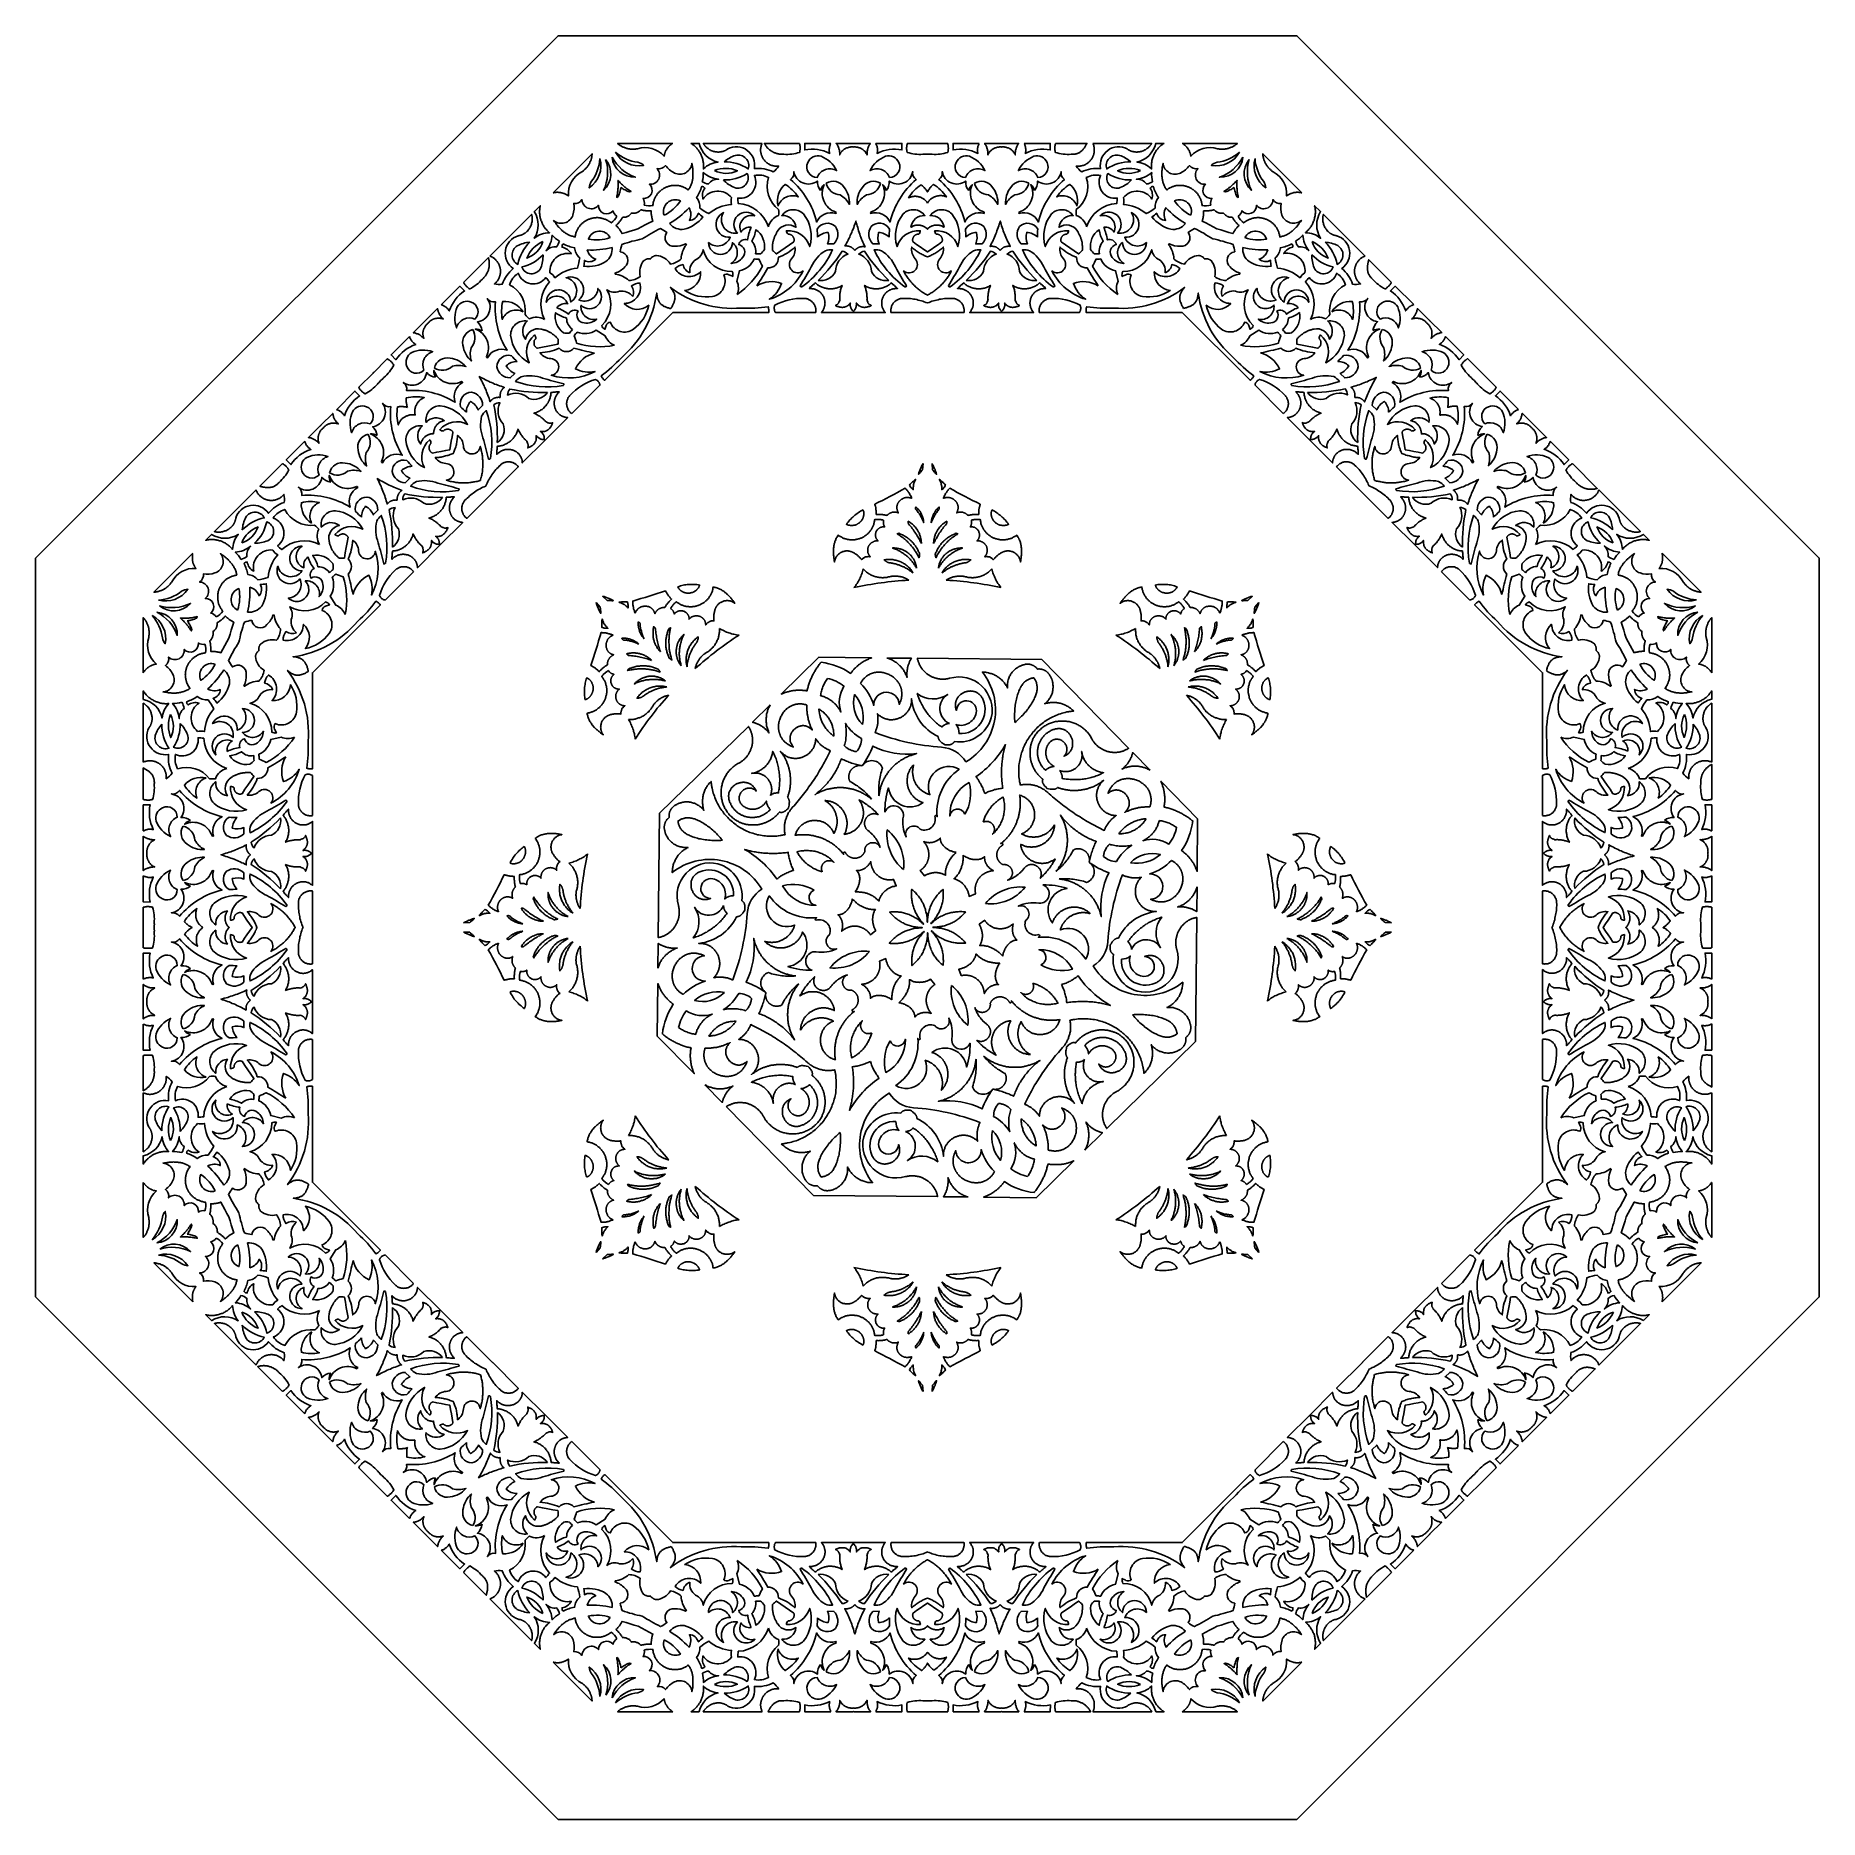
# Model space of a CAD drawing. Extents: x 3927 to 5087, y -513 to 1114.
# Drawn here: x 3927 to 5087, y -513 to 647 of the extents above; entities that cross this region are included whole.
import ezdxf

# ---------------------------------------------------------------- set-up
doc = ezdxf.new("R2010")
doc.units = 0
doc.layers.add('LAYER_1', color=18, linetype='CONTINUOUS')

msp = doc.modelspace()

# ---------------------------------------------------------------- linework, layer by layer
at = {"layer": 'LAYER_1'}
for points in [[(4747.7, -512.6), (5087.4, -172.8), (5087.4, 307.7), (4747.7, 647.4), (4267.2, 647.4), (3927.4, 307.7), (3927.4, -172.8), (4267.2, -512.6)], [(4459.2, 577.4), (4459, 577.4), (4458.9, 577.4), (4448, 577.4), (4448.3, 577), (4448.6, 576.6), (4448.9, 576.2), (4449.1, 575.7), (4449.3, 575.3), (4449.5, 574.8), (4449.7, 574.4), (4449.8, 573.9), (4450, 573.4), (4450.1, 572.9), (4450.2, 572.4), (4450.2, 571.9), (4450.3, 571.4), (4450.3, 570.9), (4450.3, 570.4), (4450.3, 569.9), (4450.4, 570.3), (4450.6, 570.6), (4450.8, 570.9), (4450.9, 571.2), (4451.1, 571.5), (4451.3, 571.7), (4451.6, 572), (4451.8, 572.3), (4452, 572.5), (4452.3, 572.7), (4452.5, 573), (4452.8, 573.2), (4453.1, 573.4), (4453.3, 573.6), (4453.6, 573.8), (4453.9, 574), (4454.2, 574.1), (4454.5, 574.3), (4454.8, 574.4), (4455.1, 574.5), (4455.5, 574.6), (4455.8, 574.7), (4456.1, 574.8), (4456.4, 574.9), (4456.8, 575), (4457.1, 575), (4457.5, 575.1), (4457.8, 575.1), (4458.1, 575.1), (4458.5, 575.1), (4458.8, 575.1), (4459.2, 575), (4459.5, 575.1), (4459.9, 575.1), (4460.2, 575.1), (4460.6, 575.1), (4460.9, 575), (4461.3, 575), (4461.6, 575), (4461.9, 574.9), (4462.3, 574.8), (4462.6, 574.7), (4462.9, 574.6), (4463.2, 574.5), (4463.6, 574.4), (4463.9, 574.3), (4464.2, 574.1), (4464.5, 573.9), (4464.8, 573.8), (4465, 573.6), (4465.3, 573.4), (4465.6, 573.2), (4465.8, 573), (4466.1, 572.7), (4466.3, 572.5), (4466.6, 572.3), (4466.8, 572), (4467, 571.7), (4467.2, 571.5), (4467.4, 571.2), (4467.6, 570.9), (4467.8, 570.6), (4467.9, 570.3), (4468.1, 569.9), (4468.1, 570.4), (4468.1, 570.9), (4468.1, 571.4), (4468.1, 571.9), (4468.2, 572.4), (4468.3, 572.9), (4468.4, 573.4), (4468.5, 573.9), (4468.7, 574.4), (4468.8, 574.8), (4469, 575.3), (4469.3, 575.7), (4469.5, 576.2), (4469.8, 576.6), (4470, 577), (4470.3, 577.4), (4459.5, 577.4), (4459.3, 577.4)], [(4555.6, 577.4), (4555.8, 577.4), (4555.9, 577.4), (4566.8, 577.4), (4566.5, 577), (4566.2, 576.6), (4565.9, 576.2), (4565.7, 575.7), (4565.5, 575.3), (4565.3, 574.8), (4565.1, 574.4), (4565, 573.9), (4564.8, 573.4), (4564.7, 572.9), (4564.6, 572.4), (4564.6, 571.9), (4564.5, 571.4), (4564.5, 570.9), (4564.5, 570.4), (4564.5, 569.9), (4564.4, 570.3), (4564.2, 570.6), (4564, 570.9), (4563.8, 571.2), (4563.7, 571.5), (4563.4, 571.7), (4563.2, 572), (4563, 572.3), (4562.8, 572.5), (4562.5, 572.7), (4562.3, 573), (4562, 573.2), (4561.7, 573.4), (4561.5, 573.6), (4561.2, 573.8), (4560.9, 574), (4560.6, 574.1), (4560.3, 574.3), (4560, 574.4), (4559.7, 574.5), (4559.3, 574.6), (4559, 574.7), (4558.7, 574.8), (4558.4, 574.9), (4558, 575), (4557.7, 575), (4557.3, 575.1), (4557, 575.1), (4556.6, 575.1), (4556.3, 575.1), (4555.9, 575.1), (4555.6, 575), (4555.2, 575.1), (4554.9, 575.1), (4554.6, 575.1), (4554.2, 575.1), (4553.9, 575), (4553.5, 575), (4553.2, 575), (4552.8, 574.9), (4552.5, 574.8), (4552.2, 574.7), (4551.9, 574.6), (4551.5, 574.5), (4551.2, 574.4), (4550.9, 574.3), (4550.6, 574.1), (4550.3, 573.9), (4550, 573.8), (4549.8, 573.6), (4549.5, 573.4), (4549.2, 573.2), (4549, 573), (4548.7, 572.7), (4548.5, 572.5), (4548.2, 572.3), (4548, 572), (4547.8, 571.7), (4547.6, 571.5), (4547.4, 571.2), (4547.2, 570.9), (4547, 570.6), (4546.9, 570.3), (4546.7, 569.9), (4546.7, 570.4), (4546.7, 570.9), (4546.7, 571.4), (4546.7, 571.9), (4546.6, 572.4), (4546.5, 572.9), (4546.4, 573.4), (4546.3, 573.9), (4546.1, 574.4), (4545.9, 574.8), (4545.7, 575.3), (4545.5, 575.7), (4545.3, 576.2), (4545, 576.6), (4544.8, 577), (4544.5, 577.4), (4555.3, 577.4), (4555.5, 577.4)], [(4308, 548.8), (4307.9, 548.1), (4307.7, 547.3), (4307.5, 546.5), (4307.3, 545.7), (4307.1, 545), (4306.8, 544.2), (4306.5, 543.5), (4306.2, 542.8), (4305.3, 542.3), (4305.4, 543), (4305.5, 543.7), (4305.7, 544.4), (4305.8, 545), (4305.9, 545.7), (4306, 546.4), (4306.1, 547.1), (4306.1, 547.8), (4306.2, 548.5), (4306.2, 549.2), (4306.2, 549.9), (4306.2, 550.6), (4306.2, 551.3), (4306.2, 552), (4306.2, 552.7), (4306.1, 553.3), (4306.6, 552.8), (4307.1, 552.3), (4307.5, 551.8), (4308, 551.3), (4308.5, 550.8), (4309, 550.4), (4309.5, 549.9), (4310.1, 549.4), (4310.6, 549), (4311.1, 548.6), (4311.7, 548.1), (4312.2, 547.7), (4312.8, 547.3), (4313.4, 546.9), (4314, 546.5), (4314.6, 546.2), (4313.5, 545.8), (4312.8, 546.1), (4312.1, 546.4), (4311.4, 546.8), (4310.7, 547.1), (4310, 547.5), (4309.3, 547.9), (4308.6, 548.4)], [(4706.8, 548.8), (4706.2, 548.4), (4705.5, 547.9), (4704.8, 547.5), (4704.1, 547.1), (4703.4, 546.8), (4702.7, 546.4), (4702, 546.1), (4701.2, 545.8), (4700.2, 546.2), (4700.8, 546.5), (4701.4, 546.9), (4702, 547.3), (4702.6, 547.7), (4703.1, 548.1), (4703.7, 548.6), (4704.2, 549), (4704.7, 549.4), (4705.3, 549.9), (4705.8, 550.4), (4706.3, 550.8), (4706.8, 551.3), (4707.3, 551.8), (4707.7, 552.3), (4708.2, 552.8), (4708.7, 553.4), (4708.6, 552.7), (4708.6, 552), (4708.6, 551.3), (4708.6, 550.6), (4708.6, 549.9), (4708.6, 549.2), (4708.6, 548.5), (4708.7, 547.8), (4708.7, 547.1), (4708.8, 546.4), (4708.9, 545.7), (4709, 545.1), (4709.1, 544.4), (4709.3, 543.7), (4709.4, 543), (4709.5, 542.3), (4708.6, 542.8), (4708.3, 543.5), (4708, 544.2), (4707.7, 545), (4707.5, 545.8), (4707.3, 546.5), (4707.1, 547.3), (4706.9, 548.1)], [(4319.1, 521.8), (4316.5, 521), (4314, 520.3), (4311.4, 519.5), (4308.8, 518.7), (4308.6, 519), (4308.4, 519.4), (4308.2, 519.8), (4308, 520.1), (4307.8, 520.5), (4307.5, 520.8), (4307.3, 521.2), (4307, 521.5), (4306.8, 521.8), (4306.5, 522.2), (4306.3, 522.5), (4306, 522.8), (4305.7, 523.1), (4305.4, 523.4), (4305.1, 523.7), (4304.8, 524), (4305.1, 524.3), (4305.5, 524.6), (4305.8, 524.9), (4306.1, 525.2), (4306.4, 525.5), (4306.7, 525.8), (4306.9, 526.2), (4307.2, 526.5), (4307.5, 526.8), (4307.7, 527.2), (4308, 527.5), (4308.2, 527.9), (4308.5, 528.2), (4308.7, 528.6), (4308.9, 528.9), (4309.2, 529.3), (4309.4, 529.3), (4309.6, 529.3), (4310, 529.3), (4310.4, 529.3), (4310.9, 529.4), (4311.3, 529.5), (4311.7, 529.6), (4312.1, 529.8), (4312.4, 529.9), (4312.8, 530.1), (4313.2, 530.3), (4313.5, 530.6), (4313.8, 530.9), (4314.1, 531.1), (4314.4, 531.5), (4314.7, 531.8), (4314.9, 532.1), (4315.3, 532.1), (4315.8, 532), (4316.2, 532), (4316.6, 532), (4317, 532), (4317.4, 532.1), (4317.8, 532.2), (4318.2, 532.3), (4318.6, 532.5), (4319, 532.7), (4319.4, 532.8), (4319.7, 533.1), (4320, 533.3), (4320.4, 533.6), (4320.5, 533.7), (4320.7, 533.9), (4320.8, 534), (4321, 534.2), (4321.4, 534.1), (4321.8, 534), (4322.2, 533.9), (4322.6, 533.8), (4323.1, 533.8), (4323.5, 533.7), (4323.9, 533.7), (4324.3, 533.6), (4324.8, 533.6), (4325.2, 533.5), (4325.6, 533.5), (4326.1, 533.5), (4326.5, 533.5), (4326.9, 533.5), (4327.3, 533.5), (4327.8, 533.5), (4327.8, 533.1), (4327.8, 532.7), (4327.8, 532.3), (4327.8, 531.9), (4327.8, 531.4), (4327.9, 531), (4327.9, 530.6), (4328, 530.2), (4328.1, 529.8), (4328.1, 529.4), (4328.2, 529), (4328.3, 528.5), (4328.4, 528.1), (4328.5, 527.7), (4328.6, 527.3), (4328.8, 526.9), (4326.3, 525.7), (4323.9, 524.4), (4321.5, 523.1)], [(4695.6, 521.9), (4693.2, 523.1), (4690.8, 524.4), (4688.4, 525.7), (4686, 526.9), (4686.2, 527.3), (4686.3, 527.7), (4686.4, 528.1), (4686.5, 528.5), (4686.6, 529), (4686.7, 529.4), (4686.7, 529.8), (4686.8, 530.2), (4686.9, 530.6), (4686.9, 531), (4686.9, 531.4), (4687, 531.9), (4687, 532.3), (4687, 532.7), (4687, 533.1), (4687, 533.5), (4687.4, 533.5), (4687.9, 533.5), (4688.3, 533.5), (4688.7, 533.5), (4689.2, 533.5), (4689.6, 533.5), (4690, 533.6), (4690.5, 533.6), (4690.9, 533.7), (4691.3, 533.7), (4691.7, 533.8), (4692.2, 533.8), (4692.6, 533.9), (4693, 534), (4693.4, 534.1), (4693.8, 534.2), (4694, 534), (4694.1, 533.9), (4694.4, 533.6), (4694.7, 533.3), (4695.1, 533.1), (4695.4, 532.8), (4695.8, 532.6), (4696.2, 532.5), (4696.6, 532.3), (4697, 532.2), (4697.4, 532.1), (4697.8, 532), (4698.2, 532), (4698.6, 532), (4699.1, 532), (4699.5, 532.1), (4699.9, 532.1), (4700.1, 531.8), (4700.4, 531.5), (4700.7, 531.2), (4701, 530.9), (4701.3, 530.6), (4701.6, 530.4), (4702, 530.1), (4702.4, 529.9), (4702.7, 529.8), (4703.1, 529.6), (4703.5, 529.5), (4703.9, 529.4), (4704.4, 529.3), (4704.8, 529.3), (4705, 529.3), (4705.2, 529.3), (4705.4, 529.3), (4705.6, 529.3), (4705.9, 529), (4706.1, 528.6), (4706.3, 528.2), (4706.6, 527.9), (4706.8, 527.5), (4707.1, 527.2), (4707.3, 526.8), (4707.6, 526.5), (4707.9, 526.2), (4708.1, 525.9), (4708.4, 525.5), (4708.7, 525.2), (4709, 524.9), (4709.3, 524.6), (4709.7, 524.3), (4710, 524), (4709.7, 523.7), (4709.4, 523.4), (4709.1, 523.1), (4708.8, 522.8), (4708.5, 522.5), (4708.3, 522.2), (4708, 521.9), (4707.8, 521.5), (4707.5, 521.2), (4707.3, 520.8), (4707, 520.5), (4706.8, 520.1), (4706.6, 519.8), (4706.4, 519.4), (4706.2, 519), (4706, 518.7), (4703.4, 519.5), (4700.8, 520.3), (4698.2, 521.1)], [(4460.1, 507.7), (4460.3, 507.9), (4460.4, 508.1), (4460.6, 508.2), (4460.7, 508.4), (4460.9, 508.6), (4461.1, 508.7), (4461.3, 508.9), (4461.5, 509), (4461.7, 509.1), (4461.8, 509.3), (4462, 509.4), (4462.2, 509.5), (4462.4, 509.6), (4462.7, 509.7), (4462.9, 509.8), (4463.1, 509.9), (4463.3, 510), (4463.5, 510), (4463.7, 510.1), (4464, 510.1), (4464.2, 510.2), (4464.4, 510.2), (4464.6, 510.3), (4464.9, 510.3), (4465.1, 510.3), (4465.3, 510.3), (4465.6, 510.3), (4465.8, 510.3), (4466, 510.3), (4466.3, 510.2), (4466.5, 510.2), (4466.8, 510.1), (4466.3, 511.2), (4465.8, 512.2), (4465.4, 513.2), (4464.9, 514.2), (4464.5, 515.2), (4464.1, 516.3), (4463.7, 517.3), (4463.4, 518.4), (4463, 519.4), (4462.6, 520.5), (4462.3, 521.5), (4462, 522.6), (4461.7, 523.7), (4461.4, 524.7), (4461.1, 525.8), (4460.8, 526.9), (4460.5, 525.8), (4460.1, 524.8), (4459.7, 523.7), (4459.4, 522.7), (4459, 521.6), (4458.5, 520.6), (4458.1, 519.6), (4457.7, 518.6), (4457.2, 517.6), (4456.8, 516.5), (4456.3, 515.5), (4455.8, 514.5), (4455.3, 513.6), (4454.8, 512.6), (4454.2, 511.6), (4453.7, 510.6), (4453.9, 510.7), (4454.2, 510.7), (4454.4, 510.7), (4454.6, 510.7), (4454.9, 510.7), (4455.1, 510.7), (4455.3, 510.6), (4455.6, 510.6), (4455.8, 510.6), (4456, 510.5), (4456.2, 510.5), (4456.5, 510.4), (4456.7, 510.3), (4456.9, 510.3), (4457.1, 510.2), (4457.3, 510.1), (4457.5, 510), (4457.7, 509.9), (4457.9, 509.8), (4458.1, 509.7), (4458.3, 509.5), (4458.5, 509.4), (4458.7, 509.3), (4458.9, 509.1), (4459, 509), (4459.2, 508.8), (4459.4, 508.6), (4459.5, 508.5), (4459.7, 508.3), (4459.8, 508.1), (4460, 507.9)], [(4554.7, 507.7), (4554.8, 507.9), (4555, 508.1), (4555.1, 508.3), (4555.3, 508.4), (4555.4, 508.6), (4555.6, 508.8), (4555.8, 508.9), (4556, 509.1), (4556.1, 509.2), (4556.3, 509.3), (4556.5, 509.5), (4556.7, 509.6), (4556.9, 509.7), (4557.1, 509.8), (4557.3, 509.9), (4557.5, 510), (4557.8, 510.1), (4558, 510.2), (4558.2, 510.2), (4558.4, 510.3), (4558.6, 510.3), (4558.9, 510.4), (4559.1, 510.4), (4559.3, 510.4), (4559.6, 510.5), (4559.8, 510.5), (4560, 510.5), (4560.3, 510.5), (4560.5, 510.5), (4560.7, 510.5), (4561, 510.4), (4561.2, 510.4), (4560.7, 511.4), (4560.2, 512.4), (4559.7, 513.4), (4559.2, 514.4), (4558.8, 515.4), (4558.3, 516.4), (4557.9, 517.4), (4557.5, 518.5), (4557.1, 519.5), (4556.7, 520.5), (4556.3, 521.6), (4556, 522.6), (4555.6, 523.7), (4555.3, 524.8), (4555, 525.8), (4554.7, 526.9), (4554.4, 525.8), (4554, 524.8), (4553.7, 523.7), (4553.4, 522.6), (4553, 521.6), (4552.6, 520.5), (4552.2, 519.5), (4551.8, 518.5), (4551.4, 517.4), (4551, 516.4), (4550.5, 515.4), (4550.1, 514.4), (4549.6, 513.4), (4549.1, 512.4), (4548.6, 511.4), (4548.1, 510.4), (4548.4, 510.4), (4548.6, 510.5), (4548.8, 510.5), (4549.1, 510.5), (4549.3, 510.5), (4549.5, 510.5), (4549.8, 510.5), (4550, 510.4), (4550.2, 510.4), (4550.5, 510.4), (4550.7, 510.3), (4550.9, 510.3), (4551.1, 510.2), (4551.3, 510.2), (4551.6, 510.1), (4551.8, 510), (4552, 509.9), (4552.2, 509.8), (4552.4, 509.7), (4552.6, 509.6), (4552.8, 509.5), (4553, 509.3), (4553.2, 509.2), (4553.4, 509.1), (4553.5, 508.9), (4553.7, 508.8), (4553.9, 508.6), (4554.1, 508.4), (4554.2, 508.3), (4554.4, 508.1), (4554.5, 507.9)], [(4459.2, 467.4), (4438.4, 467.4), (4438.6, 467.7), (4438.8, 468), (4439.1, 468.3), (4439.3, 468.6), (4439.5, 468.9), (4439.7, 469.3), (4439.8, 469.6), (4440, 469.9), (4440.1, 470.2), (4440.2, 470.5), (4440.3, 470.9), (4440.4, 471.2), (4440.5, 471.5), (4440.6, 471.9), (4440.7, 472.2), (4440.7, 472.5), (4440.7, 472.9), (4440.7, 473.2), (4440.8, 473.5), (4440.7, 473.8), (4440.7, 474.2), (4440.7, 474.5), (4440.7, 474.8), (4440.6, 475.2), (4440.5, 475.5), (4440.5, 475.8), (4440.4, 476.1), (4440.3, 476.4), (4440.2, 476.8), (4440, 477.1), (4439.9, 477.4), (4439.8, 477.7), (4439.6, 478), (4439.4, 478.2), (4439.3, 478.5), (4439.1, 478.8), (4438.9, 479.1), (4438.7, 479.3), (4438.5, 479.6), (4438.3, 479.9), (4438, 480.1), (4437.8, 480.3), (4437.5, 480.6), (4437.3, 480.8), (4437, 481), (4436.7, 481.2), (4436.4, 481.4), (4436.1, 481.6), (4435.8, 481.8), (4435.5, 481.9), (4435.2, 482.1), (4434.9, 482.2), (4434.6, 482.4), (4434.2, 482.5), (4433.9, 482.6), (4433.5, 482.7), (4433.2, 482.8), (4432.8, 482.9), (4432.4, 482.9), (4432, 483), (4431.7, 483), (4431.3, 483.1), (4430.9, 483.1), (4430.5, 483.1), (4430.9, 483.5), (4431.4, 484), (4431.9, 484.4), (4432.4, 484.9), (4432.9, 485.3), (4433.4, 485.7), (4434, 486.2), (4434.5, 486.6), (4434.9, 486.2), (4435.4, 485.8), (4435.9, 485.5), (4436.4, 485.1), (4436.9, 484.8), (4437.4, 484.5), (4437.9, 484.3), (4438.4, 484), (4439, 483.8), (4439.5, 483.6), (4440.1, 483.4), (4440.6, 483.3), (4441.2, 483.2), (4441.8, 483.1), (4442.3, 483), (4442.9, 482.9), (4443.5, 482.9), (4444.1, 482.8), (4444.6, 482.8), (4445.2, 482.9), (4445.8, 482.9), (4446.4, 483), (4447, 483.1), (4447.5, 483.2), (4448.1, 483.3), (4448.7, 483.5), (4449.2, 483.7), (4449.8, 483.9), (4450.3, 484.1), (4450.9, 484.4), (4451.4, 484.7), (4451.9, 485), (4451.7, 484.4), (4451.5, 483.8), (4451.3, 483.2), (4451.1, 482.7), (4450.9, 482.1), (4450.8, 481.5), (4450.7, 480.9), (4450.6, 480.3), (4450.5, 479.7), (4450.4, 479.1), (4450.3, 478.5), (4450.3, 477.8), (4450.3, 477.2), (4450.3, 476.6), (4450.3, 476), (4450.3, 475.4), (4450.1, 474.7), (4449.8, 474.2), (4449.7, 473.9), (4449.6, 473.7), (4449.5, 473.5), (4449.4, 473.3), (4449.2, 473.1), (4449.1, 472.9), (4448.9, 472.8), (4448.7, 472.6), (4448.5, 472.4), (4448.2, 472.3), (4447.9, 472.1), (4447.6, 471.9), (4447.9, 471.7), (4448.3, 471.6), (4448.6, 471.4), (4449, 471.3), (4449.3, 471.2), (4449.7, 471.1), (4450, 471), (4450.4, 470.9), (4450.7, 470.9), (4451, 470.8), (4451.4, 470.8), (4451.7, 470.7), (4452, 470.7), (4452.3, 470.7), (4452.6, 470.8), (4452.9, 470.8), (4453.2, 470.9), (4453.5, 470.9), (4453.8, 471), (4454.1, 471.1), (4454.4, 471.2), (4454.7, 471.3), (4455, 471.5), (4455.2, 471.7), (4455.5, 471.8), (4455.8, 472), (4456, 472.2), (4456.3, 472.5), (4456.5, 472.7), (4456.8, 473), (4457, 473.3), (4457.3, 473.6), (4457.2, 473.2), (4457.2, 472.8), (4457.2, 472.4), (4457.2, 472.1), (4457.2, 471.7), (4457.3, 471.3), (4457.4, 471), (4457.5, 470.6), (4457.6, 470.3), (4457.8, 469.9), (4458, 469.6), (4458.2, 469.3), (4458.4, 469), (4458.6, 468.7), (4458.9, 468.4), (4459.2, 468.1), (4459.5, 468.4), (4459.7, 468.7), (4460, 469), (4460.2, 469.3), (4460.4, 469.6), (4460.6, 469.9), (4460.7, 470.3), (4460.9, 470.6), (4461, 471), (4461.1, 471.3), (4461.1, 471.7), (4461.2, 472.1), (4461.2, 472.4), (4461.2, 472.8), (4461.2, 473.2), (4461.1, 473.6), (4461.3, 473.3), (4461.6, 473), (4461.8, 472.7), (4462.1, 472.5), (4462.3, 472.2), (4462.6, 472), (4462.9, 471.8), (4463.1, 471.7), (4463.4, 471.5), (4463.7, 471.3), (4464, 471.2), (4464.2, 471.1), (4464.5, 471), (4464.8, 470.9), (4465.1, 470.9), (4465.4, 470.8), (4465.7, 470.8), (4466, 470.7), (4466.4, 470.7), (4466.7, 470.7), (4467, 470.8), (4467.3, 470.8), (4467.7, 470.9), (4468, 470.9), (4468.3, 471), (4468.7, 471.1), (4469, 471.2), (4469.4, 471.3), (4469.7, 471.4), (4470.1, 471.6), (4470.4, 471.7), (4470.8, 471.9), (4470.5, 472.1), (4470.2, 472.3), (4469.9, 472.4), (4469.7, 472.6), (4469.5, 472.8), (4469.3, 472.9), (4469.1, 473.1), (4469, 473.3), (4468.9, 473.5), (4468.7, 473.7), (4468.6, 473.9), (4468.5, 474.2), (4468.3, 474.7), (4468, 475.4), (4468.1, 476), (4468.1, 476.6), (4468.1, 477.2), (4468, 477.8), (4468, 478.5), (4468, 479.1), (4467.9, 479.7), (4467.8, 480.3), (4467.7, 480.9), (4467.6, 481.5), (4467.4, 482.1), (4467.3, 482.7), (4467.1, 483.2), (4466.9, 483.8), (4466.7, 484.4), (4466.5, 485), (4467, 484.7), (4467.5, 484.4), (4468, 484.1), (4468.6, 483.9), (4469.1, 483.7), (4469.7, 483.5), (4470.3, 483.3), (4470.8, 483.2), (4471.4, 483.1), (4472, 483), (4472.6, 482.9), (4473.1, 482.9), (4473.7, 482.8), (4474.3, 482.8), (4474.9, 482.9), (4475.5, 482.9), (4476, 483), (4476.6, 483.1), (4477.2, 483.2), (4477.7, 483.3), (4478.3, 483.4), (4478.9, 483.6), (4479.4, 483.8), (4479.9, 484), (4480.5, 484.3), (4481, 484.5), (4481.5, 484.8), (4482, 485.1), (4482.5, 485.5), (4483, 485.8), (4483.4, 486.2), (4483.9, 486.6), (4484.4, 486.2), (4484.9, 485.7), (4485.4, 485.3), (4485.9, 484.9), (4486.4, 484.4), (4486.9, 484), (4487.4, 483.5), (4487.9, 483.1), (4487.5, 483.1), (4487.1, 483.1), (4486.7, 483), (4486.3, 483), (4485.9, 482.9), (4485.6, 482.9), (4485.2, 482.8), (4484.8, 482.7), (4484.5, 482.6), (4484.1, 482.5), (4483.8, 482.4), (4483.5, 482.2), (4483.1, 482.1), (4482.8, 481.9), (4482.5, 481.8), (4482.2, 481.6), (4481.9, 481.4), (4481.6, 481.2), (4481.4, 481), (4481.1, 480.8), (4480.8, 480.6), (4480.6, 480.3), (4480.3, 480.1), (4480.1, 479.9), (4479.9, 479.6), (4479.7, 479.3), (4479.5, 479.1), (4479.3, 478.8), (4479.1, 478.5), (4478.9, 478.2), (4478.7, 478), (4478.6, 477.7), (4478.5, 477.4), (4478.3, 477.1), (4478.2, 476.8), (4478.1, 476.4), (4478, 476.1), (4477.9, 475.8), (4477.8, 475.5), (4477.8, 475.2), (4477.7, 474.8), (4477.7, 474.5), (4477.6, 474.2), (4477.6, 473.8), (4477.6, 473.5), (4477.6, 473.2), (4477.6, 472.9), (4477.7, 472.5), (4477.7, 472.2), (4477.8, 471.9), (4477.8, 471.5), (4477.9, 471.2), (4478, 470.9), (4478.1, 470.5), (4478.2, 470.2), (4478.4, 469.9), (4478.5, 469.6), (4478.7, 469.3), (4478.9, 468.9), (4479.1, 468.6), (4479.3, 468.3), (4479.5, 468), (4479.8, 467.7), (4480, 467.4)], [(4507.2, 467.4), (4483.7, 467.4), (4483.6, 467.9), (4483.6, 468.3), (4483.6, 468.7), (4483.6, 469.2), (4483.6, 469.6), (4483.7, 470), (4483.8, 470.4), (4483.9, 470.8), (4484, 471.2), (4484.1, 471.6), (4484.3, 472), (4484.5, 472.3), (4484.7, 472.7), (4484.9, 473), (4485.1, 473.4), (4485.4, 473.7), (4485.6, 474), (4485.9, 474.3), (4486.2, 474.6), (4486.5, 474.8), (4486.9, 475.1), (4487.2, 475.3), (4487.5, 475.5), (4487.9, 475.7), (4488.3, 475.9), (4488.7, 476.1), (4489.1, 476.2), (4489.5, 476.3), (4489.9, 476.4), (4490.3, 476.5), (4490.8, 476.5), (4491.2, 476.6), (4492.2, 476.6), (4493.3, 476.6), (4494.3, 476.6), (4495.3, 476.5), (4496.3, 476.4), (4497.4, 476.3), (4498.4, 476.1), (4499.4, 476), (4500.4, 475.8), (4501.4, 475.5), (4502.4, 475.3), (4503.4, 475), (4504.4, 474.7), (4505.3, 474.4), (4506.3, 474), (4507.2, 473.6), (4507.4, 473.6), (4508.4, 474), (4509.3, 474.3), (4510.3, 474.7), (4511.3, 475), (4512.3, 475.3), (4513.3, 475.5), (4514.3, 475.7), (4515.3, 476), (4516.4, 476.1), (4517.4, 476.3), (4518.4, 476.4), (4519.4, 476.5), (4520.5, 476.5), (4521.5, 476.6), (4522.6, 476.6), (4523.6, 476.6), (4524, 476.5), (4524.5, 476.5), (4524.9, 476.4), (4525.3, 476.3), (4525.7, 476.2), (4526.1, 476.1), (4526.5, 475.9), (4526.9, 475.7), (4527.3, 475.5), (4527.6, 475.3), (4527.9, 475.1), (4528.3, 474.8), (4528.6, 474.6), (4528.9, 474.3), (4529.2, 474), (4529.4, 473.7), (4529.7, 473.4), (4529.9, 473), (4530.1, 472.7), (4530.3, 472.3), (4530.5, 472), (4530.7, 471.6), (4530.8, 471.2), (4530.9, 470.8), (4531, 470.4), (4531.1, 470), (4531.2, 469.6), (4531.2, 469.2), (4531.2, 468.7), (4531.2, 468.3), (4531.2, 467.9), (4531.1, 467.4), (4507.4, 467.4)], [(4555.6, 467.4), (4576.4, 467.4), (4576.2, 467.7), (4575.9, 468), (4575.7, 468.3), (4575.5, 468.6), (4575.3, 468.9), (4575.1, 469.3), (4575, 469.6), (4574.8, 469.9), (4574.7, 470.2), (4574.6, 470.5), (4574.4, 470.9), (4574.4, 471.2), (4574.3, 471.5), (4574.2, 471.9), (4574.1, 472.2), (4574.1, 472.5), (4574.1, 472.9), (4574, 473.2), (4574, 473.5), (4574, 473.8), (4574.1, 474.2), (4574.1, 474.5), (4574.1, 474.8), (4574.2, 475.2), (4574.3, 475.5), (4574.3, 475.8), (4574.4, 476.1), (4574.5, 476.4), (4574.6, 476.8), (4574.8, 477.1), (4574.9, 477.4), (4575, 477.7), (4575.2, 478), (4575.3, 478.2), (4575.5, 478.5), (4575.7, 478.8), (4575.9, 479.1), (4576.1, 479.3), (4576.3, 479.6), (4576.5, 479.9), (4576.8, 480.1), (4577, 480.3), (4577.3, 480.6), (4577.5, 480.8), (4577.8, 481), (4578.1, 481.2), (4578.4, 481.4), (4578.6, 481.6), (4578.9, 481.8), (4579.3, 481.9), (4579.6, 482.1), (4579.9, 482.2), (4580.2, 482.4), (4580.6, 482.5), (4580.9, 482.6), (4581.3, 482.7), (4581.6, 482.8), (4582, 482.9), (4582.4, 482.9), (4582.8, 483), (4583.1, 483), (4583.5, 483.1), (4583.9, 483.1), (4584.3, 483.1), (4583.9, 483.5), (4583.4, 484), (4582.9, 484.4), (4582.4, 484.9), (4581.9, 485.3), (4581.4, 485.7), (4580.8, 486.2), (4580.3, 486.6), (4579.9, 486.2), (4579.4, 485.8), (4578.9, 485.5), (4578.4, 485.1), (4577.9, 484.8), (4577.4, 484.5), (4576.9, 484.3), (4576.4, 484), (4575.8, 483.8), (4575.3, 483.6), (4574.7, 483.4), (4574.2, 483.3), (4573.6, 483.2), (4573, 483.1), (4572.5, 483), (4571.9, 482.9), (4571.3, 482.9), (4570.7, 482.8), (4570.2, 482.8), (4569.6, 482.9), (4569, 482.9), (4568.4, 483), (4567.8, 483.1), (4567.3, 483.2), (4566.7, 483.3), (4566.1, 483.5), (4565.6, 483.7), (4565, 483.9), (4564.5, 484.1), (4563.9, 484.4), (4563.4, 484.7), (4562.9, 485), (4563.1, 484.4), (4563.3, 483.8), (4563.5, 483.2), (4563.7, 482.7), (4563.9, 482.1), (4564, 481.5), (4564.1, 480.9), (4564.2, 480.3), (4564.3, 479.7), (4564.4, 479.1), (4564.4, 478.5), (4564.5, 477.8), (4564.5, 477.2), (4564.5, 476.6), (4564.5, 476), (4564.5, 475.4), (4564.7, 474.7), (4565, 474.2), (4565.1, 473.9), (4565.2, 473.7), (4565.3, 473.5), (4565.4, 473.3), (4565.6, 473.1), (4565.7, 472.9), (4565.9, 472.8), (4566.1, 472.6), (4566.3, 472.4), (4566.6, 472.3), (4566.9, 472.1), (4567.2, 471.9), (4566.9, 471.7), (4566.5, 471.6), (4566.1, 471.4), (4565.8, 471.3), (4565.4, 471.2), (4565.1, 471.1), (4564.8, 471), (4564.4, 470.9), (4564.1, 470.9), (4563.8, 470.8), (4563.4, 470.8), (4563.1, 470.7), (4562.8, 470.7), (4562.5, 470.7), (4562.2, 470.8), (4561.9, 470.8), (4561.6, 470.9), (4561.3, 470.9), (4561, 471), (4560.7, 471.1), (4560.4, 471.2), (4560.1, 471.3), (4559.8, 471.5), (4559.6, 471.7), (4559.3, 471.8), (4559, 472), (4558.8, 472.2), (4558.5, 472.5), (4558.3, 472.7), (4558, 473), (4557.8, 473.3), (4557.5, 473.6), (4557.6, 473.2), (4557.6, 472.8), (4557.6, 472.4), (4557.6, 472.1), (4557.6, 471.7), (4557.5, 471.3), (4557.4, 471), (4557.3, 470.6), (4557.2, 470.3), (4557, 469.9), (4556.8, 469.6), (4556.6, 469.3), (4556.4, 469), (4556.2, 468.7), (4555.9, 468.4), (4555.6, 468.1), (4555.3, 468.4), (4555.1, 468.7), (4554.8, 469), (4554.6, 469.3), (4554.4, 469.6), (4554.2, 469.9), (4554, 470.3), (4553.9, 470.6), (4553.8, 471), (4553.7, 471.3), (4553.6, 471.7), (4553.6, 472.1), (4553.6, 472.4), (4553.6, 472.8), (4553.6, 473.2), (4553.7, 473.6), (4553.5, 473.3), (4553.2, 473), (4553, 472.7), (4552.7, 472.5), (4552.5, 472.2), (4552.2, 472), (4551.9, 471.8), (4551.7, 471.7), (4551.4, 471.5), (4551.1, 471.3), (4550.8, 471.2), (4550.5, 471.1), (4550.3, 471), (4550, 470.9), (4549.7, 470.9), (4549.4, 470.8), (4549.1, 470.8), (4548.7, 470.7), (4548.4, 470.7), (4548.1, 470.7), (4547.8, 470.8), (4547.5, 470.8), (4547.1, 470.9), (4546.8, 470.9), (4546.5, 471), (4546.1, 471.1), (4545.8, 471.2), (4545.4, 471.3), (4545.1, 471.4), (4544.7, 471.6), (4544.4, 471.7), (4544, 471.9), (4544.3, 472.1), (4544.6, 472.3), (4544.9, 472.4), (4545.1, 472.6), (4545.3, 472.8), (4545.5, 472.9), (4545.7, 473.1), (4545.8, 473.3), (4545.9, 473.5), (4546.1, 473.7), (4546.2, 473.9), (4546.3, 474.2), (4546.5, 474.7), (4546.8, 475.4), (4546.7, 476), (4546.7, 476.6), (4546.7, 477.2), (4546.7, 477.8), (4546.8, 478.5), (4546.8, 479.1), (4546.9, 479.7), (4547, 480.3), (4547.1, 480.9), (4547.2, 481.5), (4547.4, 482.1), (4547.5, 482.7), (4547.7, 483.2), (4547.9, 483.8), (4548.1, 484.4), (4548.3, 485), (4547.8, 484.7), (4547.3, 484.4), (4546.7, 484.1), (4546.2, 483.9), (4545.7, 483.7), (4545.1, 483.5), (4544.5, 483.3), (4544, 483.2), (4543.4, 483.1), (4542.8, 483), (4542.2, 482.9), (4541.7, 482.9), (4541.1, 482.8), (4540.5, 482.8), (4539.9, 482.9), (4539.3, 482.9), (4538.8, 483), (4538.2, 483.1), (4537.6, 483.2), (4537.1, 483.3), (4536.5, 483.4), (4535.9, 483.6), (4535.4, 483.8), (4534.9, 484), (4534.3, 484.3), (4533.8, 484.5), (4533.3, 484.8), (4532.8, 485.1), (4532.3, 485.5), (4531.8, 485.8), (4531.4, 486.2), (4530.9, 486.6), (4530.4, 486.2), (4529.9, 485.7), (4529.4, 485.3), (4528.9, 484.9), (4528.4, 484.4), (4527.9, 484), (4527.4, 483.5), (4526.9, 483.1), (4527.3, 483.1), (4527.7, 483.1), (4528.1, 483), (4528.5, 483), (4528.9, 482.9), (4529.2, 482.9), (4529.6, 482.8), (4530, 482.7), (4530.3, 482.6), (4530.7, 482.5), (4531, 482.4), (4531.3, 482.2), (4531.7, 482.1), (4532, 481.9), (4532.3, 481.8), (4532.6, 481.6), (4532.9, 481.4), (4533.2, 481.2), (4533.4, 481), (4533.7, 480.8), (4534, 480.6), (4534.2, 480.3), (4534.5, 480.1), (4534.7, 479.9), (4534.9, 479.6), (4535.1, 479.3), (4535.3, 479.1), (4535.5, 478.8), (4535.7, 478.5), (4535.9, 478.2), (4536, 478), (4536.2, 477.7), (4536.3, 477.4), (4536.5, 477.1), (4536.6, 476.8), (4536.7, 476.4), (4536.8, 476.1), (4536.9, 475.8), (4537, 475.5), (4537, 475.2), (4537.1, 474.8), (4537.1, 474.5), (4537.2, 474.2), (4537.2, 473.8), (4537.2, 473.5), (4537.2, 473.2), (4537.2, 472.9), (4537.1, 472.5), (4537.1, 472.2), (4537, 471.9), (4537, 471.5), (4536.9, 471.2), (4536.8, 470.9), (4536.7, 470.5), (4536.5, 470.2), (4536.4, 469.9), (4536.3, 469.6), (4536.1, 469.3), (4535.9, 468.9), (4535.7, 468.6), (4535.5, 468.3), (4535.3, 468), (4535, 467.7), (4534.8, 467.4)], [(4180.9, 462.1), (4181, 462.2), (4181.1, 462.4), (4188.8, 470), (4188.8, 469.5), (4188.9, 469), (4189.1, 468.6), (4189.2, 468.1), (4189.4, 467.6), (4189.6, 467.1), (4189.8, 466.7), (4190, 466.2), (4190.2, 465.8), (4190.5, 465.4), (4190.8, 465), (4191.1, 464.6), (4191.4, 464.2), (4191.7, 463.8), (4192.1, 463.5), (4192.5, 463.1), (4192.1, 463.3), (4191.8, 463.4), (4191.5, 463.5), (4191.1, 463.5), (4190.8, 463.6), (4190.4, 463.7), (4190.1, 463.7), (4189.8, 463.7), (4189.4, 463.7), (4189.1, 463.7), (4188.7, 463.7), (4188.4, 463.7), (4188.1, 463.6), (4187.7, 463.6), (4187.4, 463.5), (4187.1, 463.4), (4186.7, 463.3), (4186.4, 463.2), (4186.1, 463.1), (4185.8, 463), (4185.5, 462.8), (4185.2, 462.6), (4184.9, 462.5), (4184.6, 462.3), (4184.3, 462.1), (4184, 461.9), (4183.8, 461.7), (4183.5, 461.5), (4183.3, 461.2), (4183, 461), (4182.8, 460.7), (4182.6, 460.4), (4182.3, 460.2), (4182, 460), (4181.8, 459.7), (4181.5, 459.5), (4181.3, 459.2), (4181.1, 459), (4180.9, 458.7), (4180.7, 458.4), (4180.5, 458.1), (4180.4, 457.8), (4180.2, 457.5), (4180.1, 457.2), (4179.9, 456.9), (4179.8, 456.6), (4179.7, 456.3), (4179.6, 455.9), (4179.5, 455.6), (4179.4, 455.3), (4179.4, 455), (4179.3, 454.6), (4179.3, 454.3), (4179.3, 453.9), (4179.3, 453.6), (4179.3, 453.3), (4179.3, 452.9), (4179.4, 452.6), (4179.4, 452.2), (4179.5, 451.9), (4179.6, 451.6), (4179.7, 451.2), (4179.8, 450.9), (4179.9, 450.5), (4179.5, 450.9), (4179.2, 451.3), (4178.8, 451.6), (4178.4, 451.9), (4178, 452.2), (4177.6, 452.5), (4177.2, 452.8), (4176.8, 453), (4176.3, 453.3), (4175.9, 453.5), (4175.4, 453.6), (4174.9, 453.8), (4174.5, 454), (4174, 454.1), (4173.5, 454.2), (4173, 454.2), (4180.7, 461.9), (4180.8, 462)], [(4833.9, 462.1), (4833.8, 462.2), (4833.7, 462.4), (4826, 470), (4826, 469.5), (4825.9, 469.1), (4825.7, 468.6), (4825.6, 468.1), (4825.4, 467.6), (4825.2, 467.2), (4825, 466.7), (4824.8, 466.3), (4824.6, 465.8), (4824.3, 465.4), (4824, 465), (4823.7, 464.6), (4823.4, 464.2), (4823.1, 463.8), (4822.7, 463.5), (4822.3, 463.2), (4822.7, 463.3), (4823, 463.4), (4823.3, 463.5), (4823.7, 463.6), (4824, 463.6), (4824.4, 463.7), (4824.7, 463.7), (4825, 463.7), (4825.4, 463.7), (4825.7, 463.7), (4826.1, 463.7), (4826.4, 463.7), (4826.7, 463.6), (4827.1, 463.6), (4827.4, 463.5), (4827.7, 463.4), (4828.1, 463.3), (4828.4, 463.2), (4828.7, 463.1), (4829, 463), (4829.3, 462.8), (4829.6, 462.7), (4829.9, 462.5), (4830.2, 462.3), (4830.5, 462.1), (4830.8, 461.9), (4831, 461.7), (4831.3, 461.5), (4831.5, 461.2), (4831.8, 461), (4832, 460.7), (4832.2, 460.4), (4832.5, 460.2), (4832.8, 460), (4833, 459.7), (4833.3, 459.5), (4833.5, 459.2), (4833.7, 459), (4833.9, 458.7), (4834.1, 458.4), (4834.3, 458.1), (4834.4, 457.8), (4834.6, 457.5), (4834.7, 457.2), (4834.9, 456.9), (4835, 456.6), (4835.1, 456.3), (4835.2, 456), (4835.3, 455.6), (4835.4, 455.3), (4835.4, 455), (4835.5, 454.6), (4835.5, 454.3), (4835.5, 454), (4835.5, 453.6), (4835.5, 453.3), (4835.5, 452.9), (4835.4, 452.6), (4835.4, 452.2), (4835.3, 451.9), (4835.2, 451.6), (4835.1, 451.2), (4835, 450.9), (4834.9, 450.6), (4835.3, 450.9), (4835.6, 451.3), (4836, 451.6), (4836.4, 452), (4836.8, 452.3), (4837.2, 452.5), (4837.6, 452.8), (4838, 453), (4838.5, 453.3), (4838.9, 453.5), (4839.4, 453.7), (4839.9, 453.8), (4840.3, 454), (4840.8, 454.1), (4841.3, 454.2), (4841.8, 454.3), (4834.1, 461.9), (4834, 462.1)], [(4229.5, 412.2), (4229.5, 412.4), (4229.4, 412.6), (4229.4, 412.9), (4229.4, 413.1), (4229.4, 413.3), (4229.4, 413.6), (4229.4, 413.8), (4229.5, 414), (4229.5, 414.3), (4229.5, 414.5), (4229.6, 414.7), (4229.6, 414.9), (4229.7, 415.2), (4229.8, 415.4), (4229.8, 415.6), (4229.9, 415.8), (4230, 416), (4230.1, 416.2), (4230.2, 416.4), (4230.3, 416.6), (4230.5, 416.8), (4230.6, 417), (4230.7, 417.2), (4230.9, 417.4), (4231, 417.6), (4231.2, 417.8), (4231.3, 417.9), (4231.5, 418.1), (4231.7, 418.2), (4231.9, 418.4), (4232, 418.5), (4232.2, 418.7), (4231.2, 419), (4230.1, 419.4), (4229.1, 419.7), (4228, 420.1), (4227, 420.5), (4225.9, 420.9), (4224.9, 421.4), (4223.9, 421.8), (4222.9, 422.2), (4221.9, 422.7), (4220.9, 423.2), (4219.9, 423.7), (4218.9, 424.2), (4217.9, 424.7), (4216.9, 425.2), (4215.9, 425.7), (4216.5, 424.8), (4217, 423.8), (4217.5, 422.8), (4218, 421.8), (4218.5, 420.8), (4219, 419.8), (4219.4, 418.8), (4219.9, 417.8), (4220.3, 416.7), (4220.7, 415.7), (4221.1, 414.7), (4221.5, 413.6), (4221.9, 412.6), (4222.3, 411.6), (4222.6, 410.5), (4223, 409.4), (4223.1, 409.6), (4223.3, 409.8), (4223.4, 410), (4223.6, 410.2), (4223.7, 410.3), (4223.9, 410.5), (4224.1, 410.7), (4224.3, 410.8), (4224.5, 410.9), (4224.6, 411.1), (4224.8, 411.2), (4225, 411.3), (4225.2, 411.4), (4225.4, 411.6), (4225.6, 411.7), (4225.8, 411.7), (4226.1, 411.8), (4226.3, 411.9), (4226.5, 412), (4226.7, 412), (4226.9, 412.1), (4227.2, 412.1), (4227.4, 412.2), (4227.6, 412.2), (4227.9, 412.2), (4228.1, 412.3), (4228.3, 412.3), (4228.6, 412.3), (4228.8, 412.2), (4229, 412.2), (4229.3, 412.2)], [(4785.3, 412.2), (4785.5, 412.2), (4785.8, 412.2), (4786, 412.2), (4786.2, 412.2), (4786.5, 412.2), (4786.7, 412.2), (4786.9, 412.2), (4787.2, 412.2), (4787.4, 412.1), (4787.6, 412.1), (4787.8, 412), (4788.1, 412), (4788.3, 411.9), (4788.5, 411.8), (4788.7, 411.7), (4788.9, 411.6), (4789.1, 411.5), (4789.3, 411.4), (4789.5, 411.3), (4789.7, 411.2), (4789.9, 411.1), (4790.1, 410.9), (4790.3, 410.8), (4790.5, 410.6), (4790.6, 410.5), (4790.8, 410.3), (4791, 410.2), (4791.1, 410), (4791.3, 409.8), (4791.4, 409.6), (4791.6, 409.4), (4791.7, 409.2), (4792.1, 410.3), (4792.5, 411.3), (4792.9, 412.3), (4793.3, 413.4), (4793.7, 414.4), (4794.2, 415.4), (4794.6, 416.4), (4795.1, 417.4), (4795.6, 418.4), (4796.1, 419.4), (4796.6, 420.4), (4797.1, 421.4), (4797.7, 422.4), (4798.2, 423.3), (4798.8, 424.3), (4799.3, 425.2), (4798.4, 424.7), (4797.4, 424.3), (4796.4, 423.8), (4795.3, 423.3), (4794.3, 422.9), (4793.3, 422.4), (4792.3, 422), (4791.2, 421.6), (4790.2, 421.2), (4789.2, 420.8), (4788.1, 420.4), (4787.1, 420.1), (4786, 419.8), (4784.9, 419.4), (4783.9, 419.1), (4782.8, 418.8), (4783, 418.7), (4783.2, 418.5), (4783.3, 418.3), (4783.5, 418.2), (4783.7, 418), (4783.8, 417.8), (4784, 417.7), (4784.1, 417.5), (4784.3, 417.3), (4784.4, 417.1), (4784.5, 416.9), (4784.6, 416.7), (4784.7, 416.5), (4784.8, 416.3), (4784.9, 416.1), (4785, 415.9), (4785.1, 415.6), (4785.1, 415.4), (4785.2, 415.2), (4785.3, 415), (4785.3, 414.8), (4785.3, 414.5), (4785.4, 414.3), (4785.4, 414.1), (4785.4, 413.8), (4785.4, 413.6), (4785.4, 413.4), (4785.4, 413.1), (4785.4, 412.9), (4785.4, 412.7), (4785.3, 412.4)], [(4258.7, 384.4), (4273.4, 399.1), (4273, 399.1), (4272.6, 399.2), (4272.2, 399.2), (4271.9, 399.3), (4271.5, 399.4), (4271.2, 399.5), (4270.8, 399.6), (4270.5, 399.7), (4270.2, 399.8), (4269.9, 400), (4269.5, 400.1), (4269.2, 400.3), (4269, 400.4), (4268.7, 400.6), (4268.4, 400.8), (4268.1, 401), (4267.9, 401.2), (4267.6, 401.5), (4267.4, 401.7), (4267.2, 401.9), (4266.9, 402.2), (4266.7, 402.4), (4266.5, 402.7), (4266.3, 403), (4266.1, 403.2), (4266, 403.5), (4265.8, 403.8), (4265.7, 404.1), (4265.5, 404.4), (4265.4, 404.7), (4265.3, 405), (4265.1, 405.3), (4265, 405.6), (4265, 406), (4264.9, 406.3), (4264.8, 406.6), (4264.8, 406.9), (4264.7, 407.3), (4264.7, 407.6), (4264.7, 407.9), (4264.7, 408.3), (4264.7, 408.6), (4264.7, 409), (4264.7, 409.3), (4264.7, 409.6), (4264.8, 410), (4264.8, 410.3), (4264.9, 410.7), (4265, 411), (4265.1, 411.3), (4265.2, 411.7), (4265.3, 412), (4265.5, 412.3), (4265.6, 412.7), (4265.8, 413), (4266, 413.3), (4266.2, 413.6), (4266.4, 413.9), (4266.6, 414.3), (4266.8, 414.6), (4267.1, 414.9), (4267.3, 415.2), (4267.6, 415.4), (4267.9, 415.7), (4267.2, 415.7), (4266.6, 415.7), (4265.9, 415.7), (4265.2, 415.6), (4264.6, 415.6), (4263.9, 415.5), (4263.3, 415.4), (4262.6, 415.4), (4262.5, 414.8), (4262.5, 414.2), (4262.4, 413.6), (4262.3, 413), (4262.1, 412.4), (4262, 411.9), (4261.8, 411.3), (4261.6, 410.8), (4261.4, 410.2), (4261.1, 409.7), (4260.8, 409.2), (4260.6, 408.7), (4260.3, 408.2), (4259.9, 407.7), (4259.6, 407.3), (4259.2, 406.8), (4258.8, 406.4), (4258.4, 406), (4258, 405.5), (4257.6, 405.2), (4257.2, 404.8), (4256.7, 404.4), (4256.2, 404.1), (4255.7, 403.8), (4255.2, 403.5), (4254.7, 403.2), (4254.2, 402.9), (4253.7, 402.7), (4253.1, 402.4), (4252.5, 402.2), (4252, 402.1), (4251.4, 401.9), (4252, 401.7), (4252.5, 401.4), (4253.1, 401.1), (4253.6, 400.8), (4254.1, 400.5), (4254.7, 400.2), (4255.2, 399.9), (4255.7, 399.5), (4256.2, 399.2), (4256.6, 398.8), (4257.1, 398.4), (4257.6, 398), (4258, 397.6), (4258.4, 397.2), (4258.9, 396.7), (4259.3, 396.3), (4259.9, 396), (4260.5, 395.7), (4260.7, 395.6), (4261, 395.6), (4261.2, 395.5), (4261.4, 395.4), (4261.7, 395.4), (4261.9, 395.4), (4262.2, 395.4), (4262.4, 395.4), (4262.7, 395.5), (4263, 395.5), (4263.3, 395.6), (4263.7, 395.7), (4263.6, 395.4), (4263.4, 395), (4263.3, 394.6), (4263.1, 394.3), (4262.9, 394), (4262.8, 393.7), (4262.6, 393.4), (4262.4, 393.1), (4262.2, 392.8), (4262, 392.5), (4261.8, 392.3), (4261.6, 392), (4261.4, 391.8), (4261.2, 391.6), (4260.9, 391.4), (4260.7, 391.2), (4260.4, 391), (4260.2, 390.8), (4259.9, 390.7), (4259.6, 390.5), (4259.4, 390.4), (4259.1, 390.3), (4258.8, 390.2), (4258.5, 390.1), (4258.1, 390.1), (4257.8, 390), (4257.5, 390), (4257.1, 390), (4256.8, 390), (4256.4, 390), (4256, 390), (4255.7, 390.1), (4256, 389.9), (4256.3, 389.6), (4256.5, 389.3), (4256.8, 389.1), (4257, 388.8), (4257.2, 388.5), (4257.4, 388.1), (4257.6, 387.8), (4257.8, 387.5), (4257.9, 387.1), (4258, 386.8), (4258.1, 386.4), (4258.1, 386), (4258.2, 385.6), (4258.2, 385.2), (4258.2, 384.9), (4257.8, 384.8), (4257.4, 384.8), (4257, 384.9), (4256.6, 384.9), (4256.3, 385), (4255.9, 385.1), (4255.5, 385.3), (4255.2, 385.4), (4254.9, 385.6), (4254.6, 385.8), (4254.2, 386), (4254, 386.2), (4253.7, 386.5), (4253.4, 386.8), (4253.2, 387.1), (4252.9, 387.4), (4253, 387), (4253, 386.6), (4253, 386.2), (4253, 385.9), (4253, 385.5), (4253, 385.2), (4252.9, 384.9), (4252.9, 384.6), (4252.8, 384.2), (4252.7, 383.9), (4252.6, 383.7), (4252.5, 383.4), (4252.3, 383.1), (4252.2, 382.8), (4252, 382.6), (4251.9, 382.3), (4251.7, 382.1), (4251.5, 381.8), (4251.2, 381.6), (4251, 381.4), (4250.8, 381.2), (4250.5, 381), (4250.2, 380.8), (4250, 380.6), (4249.7, 380.4), (4249.4, 380.2), (4249, 380.1), (4248.7, 379.9), (4248.4, 379.8), (4248, 379.6), (4247.7, 379.5), (4247.3, 379.3), (4247.4, 379.7), (4247.5, 380), (4247.6, 380.3), (4247.6, 380.6), (4247.6, 380.9), (4247.6, 381.1), (4247.6, 381.3), (4247.6, 381.6), (4247.5, 381.8), (4247.5, 382), (4247.4, 382.3), (4247.3, 382.5), (4247, 383.1), (4246.8, 383.7), (4246.3, 384.2), (4245.9, 384.6), (4245.4, 385), (4245, 385.5), (4244.6, 385.9), (4244.2, 386.4), (4243.8, 386.9), (4243.5, 387.4), (4243.1, 387.9), (4242.8, 388.4), (4242.5, 388.9), (4242.2, 389.4), (4241.9, 390), (4241.6, 390.5), (4241.3, 391.1), (4241.1, 391.6), (4240.9, 391), (4240.8, 390.5), (4240.6, 389.9), (4240.4, 389.4), (4240.1, 388.8), (4239.8, 388.3), (4239.6, 387.8), (4239.3, 387.3), (4238.9, 386.8), (4238.6, 386.3), (4238.2, 385.9), (4237.9, 385.4), (4237.5, 385), (4237.1, 384.6), (4236.6, 384.2), (4236.2, 383.8), (4235.8, 383.4), (4235.3, 383.1), (4234.8, 382.8), (4234.3, 382.5), (4233.8, 382.2), (4233.3, 381.9), (4232.8, 381.7), (4232.2, 381.4), (4231.7, 381.2), (4231.1, 381), (4230.6, 380.9), (4230, 380.7), (4229.4, 380.6), (4228.8, 380.5), (4228.3, 380.5), (4227.7, 380.4), (4227.6, 379.8), (4227.5, 379.1), (4227.5, 378.4), (4227.4, 377.8), (4227.4, 377.1), (4227.3, 376.4), (4227.3, 375.8), (4227.3, 375.1), (4227.6, 375.4), (4227.9, 375.7), (4228.2, 375.9), (4228.5, 376.2), (4228.8, 376.4), (4229.1, 376.6), (4229.4, 376.8), (4229.7, 377), (4230, 377.2), (4230.4, 377.4), (4230.7, 377.5), (4231, 377.7), (4231.3, 377.8), (4231.7, 377.9), (4232, 378), (4232.4, 378.1), (4232.7, 378.2), (4233, 378.2), (4233.4, 378.3), (4233.7, 378.3), (4234.1, 378.4), (4234.4, 378.4), (4234.7, 378.4), (4235.1, 378.4), (4235.4, 378.3), (4235.7, 378.3), (4236.1, 378.3), (4236.4, 378.2), (4236.7, 378.1), (4237.1, 378.1), (4237.4, 378), (4237.7, 377.9), (4238, 377.8), (4238.3, 377.6), (4238.6, 377.5), (4238.9, 377.4), (4239.2, 377.2), (4239.5, 377.1), (4239.8, 376.9), (4240.1, 376.7), (4240.3, 376.5), (4240.6, 376.3), (4240.8, 376.1), (4241.1, 375.9), (4241.3, 375.6), (4241.6, 375.4), (4241.8, 375.2), (4242, 374.9), (4242.2, 374.6), (4242.4, 374.4), (4242.6, 374.1), (4242.7, 373.8), (4242.9, 373.5), (4243.1, 373.2), (4243.2, 372.8), (4243.3, 372.5), (4243.5, 372.2), (4243.6, 371.8), (4243.7, 371.5), (4243.7, 371.1), (4243.8, 370.8), (4243.9, 370.4), (4243.9, 370), (4243.9, 369.6)], [(4756.1, 384.4), (4741.4, 399.1), (4741.8, 399.1), (4742.2, 399.2), (4742.6, 399.2), (4742.9, 399.3), (4743.3, 399.4), (4743.6, 399.5), (4744, 399.6), (4744.3, 399.7), (4744.6, 399.8), (4744.9, 400), (4745.3, 400.1), (4745.6, 400.3), (4745.8, 400.5), (4746.1, 400.6), (4746.4, 400.8), (4746.7, 401), (4746.9, 401.3), (4747.2, 401.5), (4747.4, 401.7), (4747.6, 401.9), (4747.9, 402.2), (4748.1, 402.5), (4748.3, 402.7), (4748.5, 403), (4748.7, 403.3), (4748.8, 403.5), (4749, 403.8), (4749.1, 404.1), (4749.3, 404.4), (4749.4, 404.7), (4749.5, 405), (4749.7, 405.3), (4749.8, 405.7), (4749.8, 406), (4749.9, 406.3), (4750, 406.6), (4750, 407), (4750.1, 407.3), (4750.1, 407.6), (4750.1, 408), (4750.1, 408.3), (4750.1, 408.6), (4750.1, 409), (4750.1, 409.3), (4750.1, 409.7), (4750, 410), (4750, 410.3), (4749.9, 410.7), (4749.8, 411), (4749.7, 411.4), (4749.6, 411.7), (4749.5, 412), (4749.3, 412.4), (4749.2, 412.7), (4749, 413), (4748.8, 413.3), (4748.6, 413.6), (4748.4, 414), (4748.2, 414.3), (4748, 414.6), (4747.7, 414.9), (4747.5, 415.2), (4747.2, 415.5), (4746.9, 415.7), (4747.6, 415.7), (4748.2, 415.7), (4748.9, 415.7), (4749.6, 415.6), (4750.2, 415.6), (4750.9, 415.5), (4751.5, 415.5), (4752.2, 415.4), (4752.3, 414.8), (4752.3, 414.2), (4752.4, 413.6), (4752.5, 413), (4752.7, 412.5), (4752.8, 411.9), (4753, 411.3), (4753.2, 410.8), (4753.4, 410.3), (4753.7, 409.7), (4754, 409.2), (4754.2, 408.7), (4754.5, 408.2), (4754.9, 407.7), (4755.2, 407.3), (4755.6, 406.8), (4756, 406.4), (4756.4, 406), (4756.8, 405.6), (4757.2, 405.2), (4757.6, 404.8), (4758.1, 404.4), (4758.6, 404.1), (4759.1, 403.8), (4759.6, 403.5), (4760.1, 403.2), (4760.6, 402.9), (4761.1, 402.7), (4761.7, 402.5), (4762.3, 402.3), (4762.8, 402.1), (4763.4, 401.9), (4762.8, 401.7), (4762.3, 401.4), (4761.7, 401.2), (4761.2, 400.9), (4760.7, 400.6), (4760.1, 400.2), (4759.6, 399.9), (4759.1, 399.5), (4758.6, 399.2), (4758.2, 398.8), (4757.7, 398.4), (4757.2, 398), (4756.8, 397.6), (4756.4, 397.2), (4755.9, 396.7), (4755.5, 396.3), (4754.9, 396), (4754.3, 395.8), (4754.1, 395.7), (4753.8, 395.6), (4753.6, 395.5), (4753.4, 395.5), (4753.1, 395.4), (4752.9, 395.4), (4752.6, 395.4), (4752.4, 395.4), (4752.1, 395.5), (4751.8, 395.5), (4751.5, 395.6), (4751.1, 395.8), (4751.2, 395.4), (4751.4, 395), (4751.5, 394.7), (4751.7, 394.3), (4751.9, 394), (4752, 393.7), (4752.2, 393.4), (4752.4, 393.1), (4752.6, 392.8), (4752.8, 392.5), (4753, 392.3), (4753.2, 392), (4753.4, 391.8), (4753.6, 391.6), (4753.9, 391.4), (4754.1, 391.2), (4754.4, 391), (4754.6, 390.8), (4754.9, 390.7), (4755.2, 390.6), (4755.4, 390.4), (4755.7, 390.3), (4756, 390.2), (4756.3, 390.2), (4756.7, 390.1), (4757, 390.1), (4757.3, 390), (4757.7, 390), (4758, 390), (4758.4, 390), (4758.8, 390), (4759.1, 390.1), (4758.8, 389.9), (4758.5, 389.6), (4758.3, 389.4), (4758, 389.1), (4757.8, 388.8), (4757.6, 388.5), (4757.4, 388.2), (4757.2, 387.8), (4757, 387.5), (4756.9, 387.1), (4756.8, 386.8), (4756.7, 386.4), (4756.7, 386), (4756.6, 385.6), (4756.6, 385.3), (4756.6, 384.9), (4757, 384.9), (4757.4, 384.9), (4757.8, 384.9), (4758.2, 385), (4758.5, 385), (4758.9, 385.1), (4759.2, 385.3), (4759.6, 385.4), (4759.9, 385.6), (4760.2, 385.8), (4760.6, 386), (4760.8, 386.2), (4761.1, 386.5), (4761.4, 386.8), (4761.6, 387.1), (4761.9, 387.4), (4761.8, 387), (4761.8, 386.6), (4761.8, 386.3), (4761.8, 385.9), (4761.8, 385.6), (4761.8, 385.2), (4761.9, 384.9), (4761.9, 384.6), (4762, 384.3), (4762.1, 384), (4762.2, 383.7), (4762.3, 383.4), (4762.5, 383.1), (4762.6, 382.8), (4762.8, 382.6), (4762.9, 382.3), (4763.1, 382.1), (4763.3, 381.9), (4763.6, 381.6), (4763.8, 381.4), (4764, 381.2), (4764.3, 381), (4764.6, 380.8), (4764.8, 380.6), (4765.1, 380.4), (4765.4, 380.3), (4765.8, 380.1), (4766.1, 379.9), (4766.4, 379.8), (4766.8, 379.6), (4767.1, 379.5), (4767.5, 379.3), (4767.4, 379.7), (4767.3, 380), (4767.2, 380.3), (4767.2, 380.6), (4767.2, 380.9), (4767.2, 381.1), (4767.2, 381.4), (4767.2, 381.6), (4767.3, 381.8), (4767.3, 382.1), (4767.4, 382.3), (4767.5, 382.5), (4767.8, 383.1), (4768, 383.8), (4768.5, 384.2), (4768.9, 384.6), (4769.4, 385), (4769.8, 385.5), (4770.2, 385.9), (4770.6, 386.4), (4771, 386.9), (4771.3, 387.4), (4771.7, 387.9), (4772, 388.4), (4772.3, 388.9), (4772.6, 389.4), (4772.9, 390), (4773.2, 390.5), (4773.5, 391.1), (4773.7, 391.6), (4773.9, 391.1), (4774, 390.5), (4774.2, 389.9), (4774.4, 389.4), (4774.7, 388.8), (4775, 388.3), (4775.2, 387.8), (4775.5, 387.3), (4775.9, 386.8), (4776.2, 386.3), (4776.6, 385.9), (4776.9, 385.4), (4777.3, 385), (4777.7, 384.6), (4778.2, 384.2), (4778.6, 383.8), (4779, 383.4), (4779.5, 383.1), (4780, 382.8), (4780.5, 382.5), (4781, 382.2), (4781.5, 381.9), (4782, 381.7), (4782.6, 381.4), (4783.1, 381.2), (4783.7, 381.1), (4784.2, 380.9), (4784.8, 380.8), (4785.4, 380.6), (4786, 380.6), (4786.5, 380.5), (4787.1, 380.4), (4787.2, 379.8), (4787.3, 379.1), (4787.3, 378.5), (4787.4, 377.8), (4787.4, 377.1), (4787.5, 376.5), (4787.5, 375.8), (4787.5, 375.1), (4787.2, 375.4), (4786.9, 375.7), (4786.6, 376), (4786.3, 376.2), (4786, 376.4), (4785.7, 376.7), (4785.4, 376.9), (4785.1, 377.1), (4784.8, 377.2), (4784.4, 377.4), (4784.1, 377.5), (4783.8, 377.7), (4783.5, 377.8), (4783.1, 377.9), (4782.8, 378), (4782.4, 378.1), (4782.1, 378.2), (4781.8, 378.3), (4781.4, 378.3), (4781.1, 378.3), (4780.7, 378.4), (4780.4, 378.4), (4780.1, 378.4), (4779.7, 378.4), (4779.4, 378.4), (4779.1, 378.3), (4778.7, 378.3), (4778.4, 378.2), (4778.1, 378.2), (4777.7, 378.1), (4777.4, 378), (4777.1, 377.9), (4776.8, 377.8), (4776.5, 377.7), (4776.2, 377.5), (4775.9, 377.4), (4775.6, 377.2), (4775.3, 377.1), (4775, 376.9), (4774.7, 376.7), (4774.5, 376.5), (4774.2, 376.3), (4774, 376.1), (4773.7, 375.9), (4773.5, 375.7), (4773.2, 375.4), (4773, 375.2), (4772.8, 374.9), (4772.6, 374.6), (4772.4, 374.4), (4772.2, 374.1), (4772.1, 373.8), (4771.9, 373.5), (4771.7, 373.2), (4771.6, 372.9), (4771.5, 372.5), (4771.3, 372.2), (4771.2, 371.9), (4771.1, 371.5), (4771.1, 371.2), (4771, 370.8), (4770.9, 370.4), (4770.9, 370), (4770.9, 369.6)], [(4112.7, 393.9), (4112.6, 393.8), (4112.5, 393.7), (4104.8, 386.1), (4105.3, 386), (4105.8, 385.9), (4106.3, 385.8), (4106.8, 385.6), (4107.2, 385.5), (4107.7, 385.3), (4108.1, 385.1), (4108.6, 384.8), (4109, 384.6), (4109.4, 384.3), (4109.8, 384), (4110.2, 383.7), (4110.6, 383.4), (4111, 383.1), (4111.4, 382.7), (4111.7, 382.4), (4111.6, 382.7), (4111.5, 383), (4111.4, 383.4), (4111.3, 383.7), (4111.2, 384), (4111.2, 384.4), (4111.1, 384.7), (4111.1, 385.1), (4111.1, 385.4), (4111.1, 385.8), (4111.1, 386.1), (4111.2, 386.4), (4111.2, 386.8), (4111.3, 387.1), (4111.3, 387.4), (4111.4, 387.8), (4111.5, 388.1), (4111.6, 388.4), (4111.7, 388.7), (4111.9, 389), (4112, 389.3), (4112.2, 389.6), (4112.3, 389.9), (4112.5, 390.2), (4112.7, 390.5), (4112.9, 390.8), (4113.1, 391.1), (4113.4, 391.3), (4113.6, 391.6), (4113.9, 391.8), (4114.1, 392), (4114.4, 392.3), (4114.6, 392.5), (4114.9, 392.8), (4115.1, 393), (4115.3, 393.3), (4115.6, 393.5), (4115.9, 393.7), (4116.1, 393.9), (4116.4, 394.1), (4116.7, 394.3), (4117, 394.5), (4117.3, 394.6), (4117.6, 394.8), (4117.9, 394.9), (4118.2, 395), (4118.6, 395.1), (4118.9, 395.2), (4119.2, 395.3), (4119.5, 395.4), (4119.9, 395.4), (4120.2, 395.5), (4120.6, 395.5), (4120.9, 395.5), (4121.2, 395.5), (4121.6, 395.5), (4121.9, 395.5), (4122.3, 395.5), (4122.6, 395.4), (4122.9, 395.3), (4123.3, 395.3), (4123.6, 395.2), (4124, 395.1), (4124.3, 394.9), (4123.9, 395.3), (4123.6, 395.6), (4123.2, 396), (4122.9, 396.4), (4122.6, 396.8), (4122.3, 397.2), (4122, 397.6), (4121.8, 398.1), (4121.6, 398.5), (4121.4, 398.9), (4121.2, 399.4), (4121, 399.9), (4120.9, 400.4), (4120.8, 400.8), (4120.7, 401.3), (4120.6, 401.8), (4112.9, 394.2), (4112.8, 394)], [(4902.1, 393.9), (4902.2, 393.9), (4902.3, 393.7), (4910, 386.1), (4909.5, 386), (4909, 385.9), (4908.5, 385.8), (4908, 385.6), (4907.6, 385.5), (4907.1, 385.3), (4906.7, 385.1), (4906.2, 384.9), (4905.8, 384.6), (4905.4, 384.3), (4905, 384.1), (4904.6, 383.8), (4904.2, 383.4), (4903.8, 383.1), (4903.4, 382.7), (4903.1, 382.4), (4903.2, 382.7), (4903.3, 383), (4903.4, 383.4), (4903.5, 383.7), (4903.6, 384.1), (4903.6, 384.4), (4903.7, 384.7), (4903.7, 385.1), (4903.7, 385.4), (4903.7, 385.8), (4903.7, 386.1), (4903.6, 386.5), (4903.6, 386.8), (4903.5, 387.1), (4903.5, 387.5), (4903.4, 387.8), (4903.3, 388.1), (4903.2, 388.4), (4903.1, 388.7), (4902.9, 389.1), (4902.8, 389.4), (4902.6, 389.7), (4902.5, 390), (4902.3, 390.2), (4902.1, 390.5), (4901.9, 390.8), (4901.7, 391.1), (4901.4, 391.3), (4901.2, 391.6), (4900.9, 391.8), (4900.7, 392.1), (4900.4, 392.3), (4900.2, 392.5), (4899.9, 392.8), (4899.7, 393.1), (4899.5, 393.3), (4899.2, 393.5), (4898.9, 393.7), (4898.7, 393.9), (4898.4, 394.1), (4898.1, 394.3), (4897.8, 394.5), (4897.5, 394.6), (4897.2, 394.8), (4896.9, 394.9), (4896.6, 395), (4896.2, 395.1), (4895.9, 395.2), (4895.6, 395.3), (4895.3, 395.4), (4894.9, 395.5), (4894.6, 395.5), (4894.2, 395.5), (4893.9, 395.5), (4893.6, 395.5), (4893.2, 395.5), (4892.9, 395.5), (4892.5, 395.5), (4892.2, 395.4), (4891.9, 395.4), (4891.5, 395.3), (4891.2, 395.2), (4890.8, 395.1), (4890.5, 395), (4890.9, 395.3), (4891.2, 395.7), (4891.6, 396), (4891.9, 396.4), (4892.2, 396.8), (4892.5, 397.2), (4892.8, 397.6), (4893, 398.1), (4893.2, 398.5), (4893.4, 399), (4893.6, 399.4), (4893.8, 399.9), (4893.9, 400.4), (4894, 400.9), (4894.1, 401.4), (4894.2, 401.9), (4901.9, 394.2), (4902, 394.1)], [(4224.6, 350.3), (4241.3, 367), (4241.1, 367.4), (4240.8, 367.7), (4240.5, 368), (4240.2, 368.3), (4239.8, 368.6), (4239.5, 368.8), (4239.2, 369.1), (4238.8, 369.3), (4238.4, 369.5), (4238.1, 369.6), (4237.7, 369.8), (4237.3, 369.9), (4236.9, 370), (4236.5, 370.1), (4236.1, 370.2), (4235.7, 370.3), (4235.3, 370.3), (4234.9, 370.3), (4234.5, 370.3), (4234.1, 370.3), (4233.7, 370.2), (4233.3, 370.1), (4232.9, 370), (4232.5, 369.9), (4232.1, 369.8), (4231.7, 369.6), (4231.3, 369.4), (4230.9, 369.2), (4230.6, 369), (4230.2, 368.8), (4229.9, 368.5), (4229.6, 368.2), (4228.8, 367.5), (4228.1, 366.7), (4227.4, 366), (4226.7, 365.2), (4226, 364.4), (4225.4, 363.6), (4224.7, 362.7), (4224.1, 361.9), (4223.6, 361), (4223, 360.2), (4222.5, 359.3), (4222, 358.4), (4221.5, 357.4), (4221.1, 356.5), (4220.6, 355.6), (4220.2, 354.6), (4220.1, 354.5), (4219.1, 354.1), (4218.2, 353.7), (4217.3, 353.3), (4216.4, 352.8), (4215.5, 352.3), (4214.6, 351.8), (4213.7, 351.2), (4212.9, 350.6), (4212, 350), (4211.2, 349.4), (4210.4, 348.8), (4209.6, 348.1), (4208.8, 347.4), (4208.1, 346.7), (4207.4, 346), (4206.6, 345.3), (4206.3, 344.9), (4206.1, 344.6), (4205.8, 344.2), (4205.6, 343.9), (4205.4, 343.5), (4205.2, 343.1), (4205.1, 342.7), (4204.9, 342.4), (4204.8, 342), (4204.7, 341.6), (4204.6, 341.1), (4204.6, 340.7), (4204.5, 340.3), (4204.5, 339.9), (4204.5, 339.5), (4204.6, 339.1), (4204.6, 338.7), (4204.7, 338.3), (4204.8, 337.9), (4204.9, 337.5), (4205, 337.1), (4205.2, 336.8), (4205.4, 336.4), (4205.5, 336), (4205.8, 335.7), (4206, 335.3), (4206.2, 335), (4206.5, 334.7), (4206.8, 334.3), (4207.1, 334.1), (4207.5, 333.8), (4207.8, 333.5), (4224.4, 350.1)], [(4504.5, 369.2), (4504.3, 369), (4504.1, 368.6), (4503.9, 368.2), (4503.7, 367.8), (4503.5, 367.3), (4503.2, 366.8), (4502.8, 365.8), (4502.6, 365.2), (4502.4, 364.7), (4502.2, 364.2), (4502, 363.7), (4501.8, 363.2), (4501.7, 362.8), (4501.6, 362.5), (4501.6, 362.2), (4501.7, 362.2), (4501.8, 362.4), (4502, 362.5), (4502.1, 362.7), (4502.5, 363.1), (4502.9, 363.6), (4503.7, 364.6), (4504, 364.9), (4504.1, 365.1), (4504.2, 365.1)], [(4510.4, 369.2), (4510.5, 369), (4510.7, 368.6), (4510.9, 368.2), (4511.1, 367.8), (4511.4, 367.3), (4511.6, 366.8), (4512, 365.8), (4512.3, 365.2), (4512.5, 364.7), (4512.7, 364.2), (4512.8, 363.7), (4513, 363.2), (4513.1, 362.8), (4513.2, 362.5), (4513.3, 362.2), (4513.1, 362.2), (4513, 362.4), (4512.8, 362.5), (4512.7, 362.7), (4512.3, 363.1), (4511.9, 363.6), (4511.1, 364.6), (4510.8, 364.9), (4510.7, 365.1), (4510.6, 365.1)], [(4790.1, 350.4), (4773.5, 367), (4773.7, 367.4), (4774, 367.7), (4774.3, 368), (4774.6, 368.3), (4775, 368.6), (4775.3, 368.9), (4775.6, 369.1), (4776, 369.3), (4776.4, 369.5), (4776.7, 369.7), (4777.1, 369.8), (4777.5, 370), (4777.9, 370.1), (4778.3, 370.2), (4778.7, 370.2), (4779.1, 370.3), (4779.5, 370.3), (4779.9, 370.3), (4780.3, 370.3), (4780.7, 370.3), (4781.1, 370.2), (4781.5, 370.1), (4781.9, 370), (4782.3, 369.9), (4782.7, 369.8), (4783.1, 369.6), (4783.5, 369.4), (4783.9, 369.2), (4784.2, 369), (4784.6, 368.8), (4784.9, 368.5), (4785.2, 368.2), (4786, 367.5), (4786.7, 366.8), (4787.4, 366), (4788.1, 365.2), (4788.8, 364.4), (4789.4, 363.6), (4790, 362.8), (4790.6, 362), (4791.2, 361.1), (4791.7, 360.3), (4792.3, 359.4), (4792.8, 358.5), (4793.2, 357.6), (4793.7, 356.7), (4794.1, 355.7), (4794.5, 354.8), (4794.6, 354.6), (4795.5, 354.2), (4796.5, 353.8), (4797.4, 353.3), (4798.3, 352.9), (4799.2, 352.4), (4800.1, 351.8), (4801, 351.3), (4801.9, 350.7), (4802.7, 350.1), (4803.5, 349.5), (4804.4, 348.8), (4805.2, 348.2), (4805.9, 347.5), (4806.7, 346.8), (4807.4, 346), (4808.2, 345.3), (4808.5, 345), (4808.7, 344.6), (4809, 344.3), (4809.2, 343.9), (4809.4, 343.5), (4809.6, 343.1), (4809.7, 342.8), (4809.9, 342.4), (4810, 342), (4810.1, 341.6), (4810.2, 341.2), (4810.2, 340.8), (4810.3, 340.4), (4810.3, 339.9), (4810.3, 339.5), (4810.2, 339.1), (4810.2, 338.7), (4810.1, 338.3), (4810, 337.9), (4809.9, 337.5), (4809.8, 337.1), (4809.6, 336.8), (4809.4, 336.4), (4809.3, 336), (4809, 335.7), (4808.8, 335.3), (4808.6, 335), (4808.3, 334.7), (4808, 334.4), (4807.7, 334.1), (4807.3, 333.8), (4807, 333.5), (4790.2, 350.3)], [(4162.6, 345.3), (4162.6, 345.6), (4162.6, 345.8), (4162.6, 346), (4162.6, 346.3), (4162.6, 346.5), (4162.6, 346.7), (4162.6, 347), (4162.7, 347.2), (4162.7, 347.4), (4162.8, 347.6), (4162.8, 347.9), (4162.9, 348.1), (4163, 348.3), (4163, 348.5), (4163.1, 348.7), (4163.2, 348.9), (4163.3, 349.2), (4163.4, 349.4), (4163.5, 349.6), (4163.7, 349.8), (4163.8, 349.9), (4163.9, 350.1), (4164.1, 350.3), (4164.2, 350.5), (4164.4, 350.7), (4164.5, 350.8), (4164.7, 351), (4164.9, 351.2), (4165, 351.3), (4165.2, 351.5), (4165.4, 351.6), (4165.6, 351.7), (4164.6, 352.1), (4163.5, 352.5), (4162.5, 352.9), (4161.5, 353.3), (4160.4, 353.8), (4159.4, 354.2), (4158.4, 354.7), (4157.4, 355.1), (4156.4, 355.6), (4155.4, 356.1), (4154.4, 356.6), (4153.4, 357.2), (4152.5, 357.7), (4151.5, 358.2), (4150.5, 358.8), (4149.6, 359.4), (4150.1, 358.4), (4150.6, 357.4), (4151.1, 356.4), (4151.5, 355.4), (4152, 354.4), (4152.4, 353.3), (4152.8, 352.3), (4153.2, 351.3), (4153.6, 350.2), (4154, 349.2), (4154.4, 348.1), (4154.7, 347.1), (4155.1, 346), (4155.4, 345), (4155.7, 343.9), (4156, 342.8), (4156.2, 343), (4156.3, 343.2), (4156.5, 343.4), (4156.7, 343.5), (4156.8, 343.7), (4157, 343.9), (4157.2, 344), (4157.4, 344.1), (4157.6, 344.3), (4157.7, 344.4), (4157.9, 344.5), (4158.1, 344.6), (4158.4, 344.8), (4158.6, 344.9), (4158.8, 344.9), (4159, 345), (4159.2, 345.1), (4159.4, 345.2), (4159.6, 345.2), (4159.9, 345.3), (4160.1, 345.3), (4160.3, 345.4), (4160.5, 345.4), (4160.8, 345.4), (4161, 345.4), (4161.2, 345.5), (4161.5, 345.4), (4161.7, 345.4), (4161.9, 345.4), (4162.2, 345.4), (4162.4, 345.4)], [(4497.2, 346.4), (4497.1, 346.9), (4496.9, 347.4), (4496.7, 347.8), (4496.4, 348.3), (4496.2, 348.7), (4496, 349.1), (4495.7, 349.6), (4495.4, 350), (4495.2, 350.4), (4494.9, 350.8), (4494.6, 351.2), (4494.2, 351.6), (4493.9, 352), (4493.6, 352.4), (4493.2, 352.7), (4492.9, 353.1), (4490.4, 351.8), (4488, 350.4), (4485.5, 349.1), (4483, 347.8), (4480.6, 346.5), (4478.1, 345.2), (4475.6, 344), (4473.1, 342.7), (4473.2, 342.3), (4473.3, 341.9), (4473.5, 341.5), (4473.6, 341.1), (4473.7, 340.7), (4473.7, 340.3), (4473.8, 339.8), (4473.9, 339.4), (4473.9, 339), (4474, 338.6), (4474, 338.2), (4474.1, 337.8), (4474.1, 337.3), (4474.1, 336.9), (4474.1, 336.5), (4474.1, 336.1), (4474.5, 336.1), (4475, 336.1), (4475.4, 336.1), (4475.9, 336.1), (4476.3, 336.1), (4476.7, 336.1), (4477.2, 336.1), (4477.6, 336), (4478.1, 336), (4478.5, 335.9), (4478.9, 335.8), (4479.4, 335.8), (4479.8, 335.7), (4480.2, 335.6), (4480.7, 335.5), (4481.1, 335.4), (4481.3, 335.6), (4481.4, 335.8), (4481.6, 336), (4481.8, 336.1), (4482, 336.3), (4482.2, 336.4), (4482.4, 336.6), (4482.6, 336.7), (4482.9, 336.8), (4483.1, 337), (4483.3, 337.1), (4483.5, 337.2), (4483.8, 337.2), (4484, 337.3), (4484.3, 337.4), (4484.5, 337.5), (4484.8, 337.5), (4485, 337.5), (4485.3, 337.6), (4485.5, 337.6), (4485.8, 337.6), (4486, 337.6), (4486.3, 337.6), (4486.5, 337.6), (4486.8, 337.6), (4487, 337.5), (4487.3, 337.5), (4487.5, 337.4), (4487.8, 337.4), (4488, 337.3), (4488.3, 337.2), (4488.5, 337.1), (4488.4, 337.4), (4488.2, 337.6), (4488.1, 337.9), (4488, 338.2), (4487.9, 338.4), (4487.8, 338.7), (4487.7, 338.9), (4487.6, 339.2), (4487.6, 339.5), (4487.5, 339.7), (4487.5, 340), (4487.5, 340.2), (4487.5, 340.5), (4487.5, 340.8), (4487.5, 341), (4487.5, 341.3), (4487.5, 341.5), (4487.6, 341.8), (4487.7, 342), (4487.7, 342.3), (4487.8, 342.5), (4487.9, 342.7), (4488, 343), (4488.1, 343.2), (4488.2, 343.4), (4488.3, 343.6), (4488.5, 343.9), (4488.6, 344.1), (4488.7, 344.3), (4488.9, 344.5), (4489.1, 344.7), (4489.2, 344.9), (4489.4, 345), (4489.6, 345.2), (4489.8, 345.4), (4490, 345.6), (4490.2, 345.7), (4490.4, 345.9), (4490.6, 346), (4490.8, 346.1), (4491.1, 346.3), (4491.3, 346.4), (4491.5, 346.5), (4491.8, 346.6), (4492, 346.7), (4492.3, 346.8), (4492.5, 346.8), (4492.8, 346.9), (4493, 347), (4493.3, 347), (4493.6, 347), (4493.8, 347.1), (4494.1, 347.1), (4494.4, 347.1), (4494.7, 347.1), (4494.9, 347), (4495.2, 347), (4495.5, 347), (4495.8, 346.9), (4496.1, 346.8), (4496.4, 346.8), (4496.7, 346.7), (4496.9, 346.6)], [(4499.8, 359), (4499.2, 358.5), (4498.7, 358.1), (4498.1, 357.6), (4497.6, 357.2), (4497.1, 356.7), (4496.6, 356.2), (4496.1, 355.7), (4495.7, 355.2), (4495.9, 354.8), (4496.1, 354.3), (4496.4, 353.9), (4496.7, 353.5), (4497, 353.1), (4497.4, 352.8), (4497.7, 352.4), (4498.1, 352.1), (4498.1, 352.5), (4498.1, 353), (4498.1, 353.4), (4498.1, 353.9), (4498.2, 354.3), (4498.2, 354.8), (4498.3, 355.2), (4498.4, 355.6), (4498.5, 356.1), (4498.6, 356.5), (4498.8, 356.9), (4498.9, 357.3), (4499.1, 357.8), (4499.3, 358.2), (4499.5, 358.6)], [(4515, 359), (4515.6, 358.5), (4516.1, 358.1), (4516.7, 357.6), (4517.2, 357.2), (4517.7, 356.7), (4518.2, 356.2), (4518.7, 355.7), (4519.1, 355.2), (4518.9, 354.8), (4518.7, 354.3), (4518.4, 353.9), (4518.1, 353.5), (4517.8, 353.1), (4517.5, 352.8), (4517.1, 352.4), (4516.7, 352.1), (4516.7, 352.5), (4516.7, 353), (4516.7, 353.4), (4516.7, 353.9), (4516.7, 354.3), (4516.6, 354.8), (4516.5, 355.2), (4516.4, 355.6), (4516.3, 356.1), (4516.2, 356.5), (4516, 356.9), (4515.9, 357.3), (4515.7, 357.8), (4515.5, 358.2), (4515.3, 358.6)], [(4517.6, 346.4), (4517.8, 346.9), (4518, 347.4), (4518.2, 347.8), (4518.4, 348.3), (4518.6, 348.7), (4518.9, 349.1), (4519.1, 349.6), (4519.4, 350), (4519.7, 350.4), (4519.9, 350.8), (4520.3, 351.2), (4520.6, 351.6), (4520.9, 352), (4521.2, 352.4), (4521.6, 352.7), (4521.9, 353.1), (4524.4, 351.8), (4526.8, 350.4), (4529.3, 349.1), (4531.8, 347.8), (4534.3, 346.5), (4536.7, 345.2), (4539.2, 344), (4541.7, 342.7), (4541.6, 342.3), (4541.5, 341.9), (4541.4, 341.5), (4541.3, 341.1), (4541.2, 340.7), (4541.1, 340.3), (4541, 339.8), (4540.9, 339.4), (4540.9, 339), (4540.8, 338.6), (4540.8, 338.2), (4540.8, 337.8), (4540.7, 337.3), (4540.7, 336.9), (4540.7, 336.5), (4540.7, 336.1), (4540.3, 336.1), (4539.8, 336.1), (4539.4, 336.1), (4538.9, 336.1), (4538.5, 336.1), (4538.1, 336.1), (4537.6, 336.1), (4537.2, 336), (4536.7, 336), (4536.3, 335.9), (4535.9, 335.8), (4535.4, 335.8), (4535, 335.7), (4534.6, 335.6), (4534.1, 335.5), (4533.7, 335.4), (4533.5, 335.6), (4533.4, 335.8), (4533.2, 336), (4533, 336.1), (4532.8, 336.3), (4532.6, 336.4), (4532.4, 336.6), (4532.2, 336.7), (4531.9, 336.8), (4531.7, 337), (4531.5, 337.1), (4531.3, 337.2), (4531, 337.2), (4530.8, 337.3), (4530.6, 337.4), (4530.3, 337.5), (4530.1, 337.5), (4529.8, 337.5), (4529.6, 337.6), (4529.3, 337.6), (4529.1, 337.6), (4528.8, 337.6), (4528.6, 337.6), (4528.3, 337.6), (4528, 337.6), (4527.8, 337.5), (4527.5, 337.5), (4527.3, 337.4), (4527, 337.4), (4526.8, 337.3), (4526.5, 337.2), (4526.3, 337.1), (4526.5, 337.4), (4526.6, 337.6), (4526.7, 337.9), (4526.9, 338.2), (4527, 338.4), (4527, 338.7), (4527.1, 338.9), (4527.2, 339.2), (4527.2, 339.5), (4527.3, 339.7), (4527.3, 340), (4527.3, 340.2), (4527.3, 340.5), (4527.3, 340.8), (4527.3, 341), (4527.3, 341.3), (4527.3, 341.5), (4527.2, 341.8), (4527.2, 342), (4527.1, 342.3), (4527, 342.5), (4526.9, 342.7), (4526.8, 343), (4526.7, 343.2), (4526.6, 343.4), (4526.5, 343.6), (4526.4, 343.9), (4526.2, 344.1), (4526.1, 344.3), (4525.9, 344.5), (4525.8, 344.7), (4525.6, 344.9), (4525.4, 345), (4525.2, 345.2), (4525, 345.4), (4524.8, 345.6), (4524.6, 345.7), (4524.4, 345.9), (4524.2, 346), (4524, 346.1), (4523.8, 346.3), (4523.5, 346.4), (4523.3, 346.5), (4523, 346.6), (4522.8, 346.7), (4522.6, 346.8), (4522.3, 346.8), (4522, 346.9), (4521.8, 347), (4521.5, 347), (4521.2, 347), (4521, 347.1), (4520.7, 347.1), (4520.4, 347.1), (4520.1, 347.1), (4519.9, 347), (4519.6, 347), (4519.3, 347), (4519, 346.9), (4518.7, 346.8), (4518.4, 346.8), (4518.2, 346.7), (4517.9, 346.6)], [(4852.1, 345.3), (4852.4, 345.4), (4852.6, 345.4), (4852.8, 345.4), (4853.1, 345.4), (4853.3, 345.4), (4853.6, 345.4), (4853.8, 345.4), (4854, 345.4), (4854.2, 345.4), (4854.5, 345.3), (4854.7, 345.3), (4854.9, 345.2), (4855.1, 345.2), (4855.4, 345.1), (4855.6, 345), (4855.8, 344.9), (4856, 344.8), (4856.2, 344.7), (4856.4, 344.6), (4856.6, 344.5), (4856.8, 344.4), (4857, 344.3), (4857.2, 344.1), (4857.4, 344), (4857.6, 343.8), (4857.7, 343.7), (4857.9, 343.5), (4858.1, 343.3), (4858.2, 343.2), (4858.4, 343), (4858.5, 342.8), (4858.7, 342.6), (4859, 343.7), (4859.4, 344.7), (4859.7, 345.8), (4860.1, 346.8), (4860.5, 347.9), (4860.9, 348.9), (4861.3, 349.9), (4861.8, 350.9), (4862.2, 352), (4862.7, 353), (4863.1, 354), (4863.6, 355), (4864.1, 356), (4864.6, 357), (4865.2, 357.9), (4865.7, 358.9), (4864.7, 358.4), (4863.8, 357.8), (4862.8, 357.3), (4861.8, 356.8), (4860.8, 356.3), (4859.8, 355.9), (4858.8, 355.4), (4857.7, 355), (4856.7, 354.5), (4855.7, 354.1), (4854.7, 353.7), (4853.6, 353.3), (4852.6, 352.9), (4851.5, 352.6), (4850.5, 352.2), (4849.4, 351.9), (4849.6, 351.7), (4849.8, 351.6), (4850, 351.4), (4850.1, 351.3), (4850.3, 351.1), (4850.5, 350.9), (4850.6, 350.8), (4850.8, 350.6), (4850.9, 350.4), (4851.1, 350.2), (4851.2, 350), (4851.3, 349.8), (4851.4, 349.6), (4851.5, 349.4), (4851.6, 349.2), (4851.7, 349), (4851.8, 348.8), (4851.9, 348.6), (4851.9, 348.3), (4852, 348.1), (4852.1, 347.9), (4852.1, 347.7), (4852.2, 347.4), (4852.2, 347.2), (4852.2, 347), (4852.2, 346.8), (4852.2, 346.5), (4852.2, 346.3), (4852.2, 346), (4852.2, 345.8), (4852.2, 345.6)], [(4190.5, 316.2), (4175.7, 301.4), (4175.7, 301.8), (4175.7, 302.2), (4175.6, 302.6), (4175.5, 302.9), (4175.5, 303.3), (4175.4, 303.7), (4175.3, 304), (4175.1, 304.3), (4175, 304.7), (4174.9, 305), (4174.7, 305.3), (4174.6, 305.6), (4174.4, 305.9), (4174.2, 306.2), (4174, 306.4), (4173.8, 306.7), (4173.6, 307), (4173.4, 307.2), (4173.1, 307.4), (4172.9, 307.7), (4172.6, 307.9), (4172.4, 308.1), (4172.1, 308.3), (4171.9, 308.5), (4171.6, 308.7), (4171.3, 308.9), (4171, 309), (4170.7, 309.2), (4170.4, 309.3), (4170.1, 309.4), (4169.8, 309.6), (4169.5, 309.7), (4169.2, 309.8), (4168.9, 309.9), (4168.5, 309.9), (4168.2, 310), (4167.9, 310.1), (4167.5, 310.1), (4167.2, 310.1), (4166.9, 310.2), (4166.5, 310.2), (4166.2, 310.2), (4165.9, 310.2), (4165.5, 310.1), (4165.2, 310.1), (4164.8, 310), (4164.5, 310), (4164.2, 309.9), (4163.8, 309.8), (4163.5, 309.7), (4163.2, 309.6), (4162.8, 309.5), (4162.5, 309.3), (4162.2, 309.2), (4161.8, 309), (4161.5, 308.8), (4161.2, 308.7), (4160.9, 308.4), (4160.6, 308.2), (4160.3, 308), (4160, 307.7), (4159.7, 307.5), (4159.4, 307.2), (4159.1, 306.9), (4159.1, 307.6), (4159.1, 308.2), (4159.2, 308.9), (4159.2, 309.6), (4159.3, 310.2), (4159.3, 310.9), (4159.4, 311.6), (4159.5, 312.2), (4160.1, 312.3), (4160.7, 312.3), (4161.2, 312.4), (4161.8, 312.6), (4162.4, 312.7), (4162.9, 312.9), (4163.5, 313), (4164, 313.2), (4164.6, 313.5), (4165.1, 313.7), (4165.6, 314), (4166.1, 314.3), (4166.6, 314.6), (4167.1, 314.9), (4167.6, 315.2), (4168, 315.6), (4168.5, 316), (4168.9, 316.4), (4169.3, 316.8), (4169.7, 317.2), (4170, 317.7), (4170.4, 318.1), (4170.7, 318.6), (4171.1, 319.1), (4171.4, 319.6), (4171.7, 320.1), (4171.9, 320.6), (4172.2, 321.2), (4172.4, 321.7), (4172.6, 322.3), (4172.8, 322.9), (4172.9, 323.4), (4173.2, 322.9), (4173.4, 322.3), (4173.7, 321.8), (4174, 321.2), (4174.3, 320.7), (4174.6, 320.2), (4174.9, 319.7), (4175.3, 319.2), (4175.7, 318.7), (4176, 318.2), (4176.4, 317.7), (4176.8, 317.3), (4177.2, 316.8), (4177.7, 316.4), (4178.1, 316), (4178.6, 315.6), (4178.9, 314.9), (4179.1, 314.3), (4179.2, 314.1), (4179.3, 313.8), (4179.3, 313.6), (4179.4, 313.4), (4179.4, 313.2), (4179.4, 312.9), (4179.4, 312.7), (4179.4, 312.4), (4179.4, 312.1), (4179.3, 311.8), (4179.2, 311.5), (4179.1, 311.1), (4179.5, 311.3), (4179.8, 311.4), (4180.2, 311.6), (4180.5, 311.7), (4180.9, 311.9), (4181.2, 312.1), (4181.5, 312.2), (4181.8, 312.4), (4182, 312.6), (4182.3, 312.8), (4182.6, 313), (4182.8, 313.2), (4183, 313.4), (4183.3, 313.7), (4183.5, 313.9), (4183.7, 314.1), (4183.8, 314.4), (4184, 314.6), (4184.2, 314.9), (4184.3, 315.2), (4184.4, 315.5), (4184.5, 315.8), (4184.6, 316.1), (4184.7, 316.4), (4184.7, 316.7), (4184.8, 317), (4184.8, 317.3), (4184.8, 317.7), (4184.8, 318), (4184.8, 318.4), (4184.8, 318.8), (4184.7, 319.2), (4185, 318.9), (4185.2, 318.6), (4185.5, 318.3), (4185.8, 318), (4186.1, 317.8), (4186.4, 317.6), (4186.7, 317.4), (4187, 317.2), (4187.4, 317.1), (4187.7, 316.9), (4188.1, 316.8), (4188.4, 316.7), (4188.8, 316.7), (4189.2, 316.7), (4189.6, 316.6), (4190, 316.7), (4190, 317.1), (4190, 317.4), (4189.9, 317.8), (4189.9, 318.2), (4189.8, 318.6), (4189.7, 318.9), (4189.6, 319.3), (4189.4, 319.6), (4189.3, 320), (4189.1, 320.3), (4188.8, 320.6), (4188.6, 320.9), (4188.4, 321.2), (4188.1, 321.4), (4187.8, 321.7), (4187.5, 321.9), (4187.8, 321.8), (4188.2, 321.8), (4188.6, 321.8), (4188.9, 321.8), (4189.3, 321.8), (4189.6, 321.8), (4190, 321.9), (4190.3, 322), (4190.6, 322), (4190.9, 322.1), (4191.2, 322.2), (4191.5, 322.4), (4191.7, 322.5), (4192, 322.6), (4192.3, 322.8), (4192.5, 323), (4192.7, 323.2), (4193, 323.4), (4193.2, 323.6), (4193.4, 323.8), (4193.6, 324.1), (4193.8, 324.3), (4194, 324.6), (4194.2, 324.9), (4194.4, 325.2), (4194.6, 325.5), (4194.8, 325.8), (4194.9, 326.1), (4195.1, 326.5), (4195.2, 326.8), (4195.4, 327.2), (4195.5, 327.5), (4195.1, 327.4), (4194.8, 327.3), (4194.5, 327.3), (4194.2, 327.2), (4194, 327.2), (4193.7, 327.2), (4193.5, 327.2), (4193.3, 327.2), (4193, 327.3), (4192.8, 327.4), (4192.6, 327.5), (4192.3, 327.5), (4191.7, 327.8), (4191.1, 328.1), (4190.7, 328.5), (4190.2, 329), (4189.8, 329.4), (4189.4, 329.8), (4188.9, 330.2), (4188.4, 330.6), (4188, 331), (4187.5, 331.3), (4187, 331.7), (4186.5, 332), (4185.9, 332.3), (4185.4, 332.7), (4184.9, 332.9), (4184.3, 333.2), (4183.8, 333.5), (4183.2, 333.7), (4183.8, 333.9), (4184.4, 334.1), (4184.9, 334.3), (4185.5, 334.5), (4186, 334.7), (4186.5, 335), (4187.1, 335.3), (4187.6, 335.6), (4188, 335.9), (4188.5, 336.2), (4189, 336.6), (4189.4, 337), (4189.8, 337.4), (4190.3, 337.8), (4190.7, 338.2), (4191, 338.6), (4191.4, 339.1), (4191.7, 339.5), (4192.1, 340), (4192.4, 340.5), (4192.7, 341), (4192.9, 341.5), (4193.2, 342.1), (4193.4, 342.6), (4193.6, 343.1), (4193.8, 343.7), (4193.9, 344.3), (4194.1, 344.8), (4194.2, 345.4), (4194.3, 346), (4194.4, 346.6), (4194.4, 347.2), (4195.1, 347.2), (4195.7, 347.3), (4196.4, 347.4), (4197.1, 347.4), (4197.7, 347.5), (4198.4, 347.5), (4199.1, 347.5), (4199.7, 347.5), (4199.4, 347.3), (4199.2, 347), (4198.9, 346.7), (4198.6, 346.4), (4198.4, 346.1), (4198.2, 345.8), (4198, 345.4), (4197.8, 345.1), (4197.6, 344.8), (4197.4, 344.5), (4197.3, 344.1), (4197.2, 343.8), (4197, 343.5), (4196.9, 343.1), (4196.8, 342.8), (4196.7, 342.5), (4196.7, 342.1), (4196.6, 341.8), (4196.5, 341.5), (4196.5, 341.1), (4196.5, 340.8), (4196.5, 340.4), (4196.5, 340.1), (4196.5, 339.8), (4196.5, 339.4), (4196.5, 339.1), (4196.6, 338.8), (4196.6, 338.4), (4196.7, 338.1), (4196.8, 337.8), (4196.9, 337.5), (4197, 337.1), (4197.1, 336.8), (4197.2, 336.5), (4197.3, 336.2), (4197.5, 335.9), (4197.6, 335.6), (4197.8, 335.3), (4197.9, 335), (4198.1, 334.8), (4198.3, 334.5), (4198.5, 334.2), (4198.7, 334), (4199, 333.7), (4199.2, 333.5), (4199.4, 333.3), (4199.7, 333.1), (4199.9, 332.8), (4200.2, 332.6), (4200.5, 332.4), (4200.8, 332.3), (4201.1, 332.1), (4201.4, 331.9), (4201.7, 331.8), (4202, 331.6), (4202.3, 331.5), (4202.6, 331.4), (4203, 331.3), (4203.3, 331.2), (4203.7, 331.1), (4204.1, 331), (4204.4, 331), (4204.8, 330.9), (4205.2, 330.9)], [(4465.5, 339), (4464.7, 338.6), (4463.9, 338.1), (4463.1, 337.7), (4462.4, 337.2), (4461.6, 336.7), (4460.9, 336.1), (4460.2, 335.6), (4459.5, 335), (4458.8, 334.4), (4458.2, 333.8), (4457.5, 333.1), (4456.9, 332.5), (4456.3, 331.8), (4455.8, 331.1), (4455.2, 330.4), (4454.7, 329.6), (4455, 329.5), (4455.3, 329.4), (4455.6, 329.3), (4455.9, 329.2), (4456.2, 329.1), (4456.5, 329), (4456.8, 329), (4457.1, 328.9), (4457.3, 328.9), (4457.6, 328.9), (4457.9, 328.9), (4458.2, 328.9), (4458.5, 328.9), (4458.8, 328.9), (4459.1, 328.9), (4459.3, 329), (4459.6, 329), (4459.9, 329.1), (4460.2, 329.1), (4460.4, 329.2), (4460.7, 329.3), (4461, 329.4), (4461.2, 329.5), (4461.5, 329.6), (4461.7, 329.7), (4461.9, 329.9), (4462.2, 330), (4462.4, 330.2), (4462.6, 330.3), (4462.9, 330.5), (4463.1, 330.6), (4463.3, 330.8), (4463.5, 331), (4463.7, 331.2), (4463.9, 331.4), (4464.1, 331.6), (4464.2, 331.8), (4464.4, 332), (4464.6, 332.2), (4464.7, 332.4), (4464.9, 332.7), (4465, 332.9), (4465.1, 333.1), (4465.3, 333.4), (4465.4, 333.6), (4465.5, 333.9), (4465.6, 334.1), (4465.6, 334.4), (4465.7, 334.7), (4465.8, 334.9), (4465.8, 335.2), (4465.9, 335.5), (4465.9, 335.8), (4465.9, 336), (4466, 336.3), (4466, 336.6), (4465.9, 336.9), (4465.9, 337.2), (4465.9, 337.5), (4465.9, 337.8), (4465.8, 338.1), (4465.7, 338.4), (4465.6, 338.7)], [(4505, 330.6), (4504.9, 330.9), (4504.9, 331.3), (4504.9, 331.7), (4504.8, 332), (4504.7, 332.4), (4504.7, 332.8), (4504.6, 333.1), (4504.5, 333.5), (4504.4, 333.8), (4504.3, 334.2), (4504.2, 334.6), (4504.1, 334.9), (4503.9, 335.2), (4503.8, 335.6), (4503.6, 335.9), (4503.5, 336.3), (4503.3, 336.6), (4503.1, 336.9), (4503, 337.2), (4502.8, 337.5), (4502.6, 337.9), (4502.4, 338.2), (4502.1, 338.5), (4501.9, 338.8), (4501.7, 339.1), (4501.5, 339.3), (4501.2, 339.6), (4501, 339.9), (4500.7, 340.2), (4500.4, 340.4), (4500.1, 340.7), (4499.9, 341), (4499.8, 340.8), (4499.7, 340.6), (4499.7, 340.4), (4499.7, 340.2), (4499.7, 340), (4499.7, 339.8), (4499.7, 339.7), (4499.7, 339.5), (4500.2, 339), (4500.6, 338.5), (4501, 338), (4501.4, 337.4), (4501.8, 336.9), (4502.1, 336.4), (4502.5, 335.8), (4502.8, 335.3), (4503.1, 334.7), (4503.4, 334.1), (4503.7, 333.6), (4504, 333), (4504.3, 332.4), (4504.5, 331.8), (4504.7, 331.2)], [(4509.9, 330.6), (4509.9, 330.9), (4509.9, 331.3), (4510, 331.7), (4510, 332), (4510.1, 332.4), (4510.1, 332.8), (4510.2, 333.1), (4510.3, 333.5), (4510.4, 333.8), (4510.5, 334.2), (4510.6, 334.6), (4510.8, 334.9), (4510.9, 335.2), (4511, 335.6), (4511.2, 335.9), (4511.3, 336.3), (4511.5, 336.6), (4511.7, 336.9), (4511.9, 337.2), (4512.1, 337.5), (4512.3, 337.9), (4512.5, 338.2), (4512.7, 338.5), (4512.9, 338.8), (4513.1, 339.1), (4513.4, 339.3), (4513.6, 339.6), (4513.9, 339.9), (4514.1, 340.2), (4514.4, 340.4), (4514.7, 340.7), (4514.9, 341), (4515, 340.8), (4515.1, 340.6), (4515.1, 340.4), (4515.1, 340.2), (4515.2, 340), (4515.1, 339.8), (4515.1, 339.7), (4515.1, 339.5), (4514.6, 339), (4514.2, 338.5), (4513.8, 338), (4513.4, 337.4), (4513, 336.9), (4512.7, 336.4), (4512.3, 335.8), (4512, 335.3), (4511.7, 334.7), (4511.4, 334.1), (4511.1, 333.6), (4510.8, 333), (4510.5, 332.4), (4510.3, 331.8), (4510.1, 331.2)], [(4549.3, 339), (4550.1, 338.6), (4550.9, 338.1), (4551.7, 337.7), (4552.4, 337.2), (4553.2, 336.7), (4553.9, 336.1), (4554.6, 335.6), (4555.3, 335), (4556, 334.4), (4556.6, 333.8), (4557.3, 333.1), (4557.9, 332.5), (4558.5, 331.8), (4559.1, 331.1), (4559.6, 330.4), (4560.1, 329.6), (4559.8, 329.5), (4559.5, 329.4), (4559.2, 329.3), (4558.9, 329.2), (4558.6, 329.1), (4558.3, 329), (4558.1, 329), (4557.8, 328.9), (4557.5, 328.9), (4557.2, 328.9), (4556.9, 328.9), (4556.6, 328.9), (4556.3, 328.9), (4556, 328.9), (4555.8, 328.9), (4555.5, 329), (4555.2, 329), (4554.9, 329.1), (4554.7, 329.1), (4554.4, 329.2), (4554.1, 329.3), (4553.9, 329.4), (4553.6, 329.5), (4553.4, 329.6), (4553.1, 329.7), (4552.9, 329.9), (4552.6, 330), (4552.4, 330.2), (4552.2, 330.3), (4552, 330.5), (4551.7, 330.6), (4551.5, 330.8), (4551.3, 331), (4551.1, 331.2), (4550.9, 331.4), (4550.8, 331.6), (4550.6, 331.8), (4550.4, 332), (4550.2, 332.2), (4550.1, 332.4), (4549.9, 332.7), (4549.8, 332.9), (4549.7, 333.1), (4549.6, 333.4), (4549.4, 333.6), (4549.3, 333.9), (4549.3, 334.1), (4549.2, 334.4), (4549.1, 334.7), (4549, 334.9), (4549, 335.2), (4548.9, 335.5), (4548.9, 335.8), (4548.9, 336), (4548.9, 336.3), (4548.9, 336.6), (4548.9, 336.9), (4548.9, 337.2), (4548.9, 337.5), (4549, 337.8), (4549, 338.1), (4549.1, 338.4), (4549.2, 338.7)], [(4824.3, 316.2), (4839.1, 301.5), (4839.1, 301.8), (4839.1, 302.2), (4839.2, 302.6), (4839.3, 303), (4839.3, 303.3), (4839.4, 303.7), (4839.5, 304), (4839.7, 304.3), (4839.8, 304.7), (4839.9, 305), (4840.1, 305.3), (4840.2, 305.6), (4840.4, 305.9), (4840.6, 306.2), (4840.8, 306.5), (4841, 306.7), (4841.2, 307), (4841.4, 307.2), (4841.7, 307.5), (4841.9, 307.7), (4842.2, 307.9), (4842.4, 308.1), (4842.7, 308.3), (4842.9, 308.5), (4843.2, 308.7), (4843.5, 308.9), (4843.8, 309), (4844.1, 309.2), (4844.4, 309.3), (4844.7, 309.5), (4845, 309.6), (4845.3, 309.7), (4845.6, 309.8), (4845.9, 309.9), (4846.3, 310), (4846.6, 310), (4846.9, 310.1), (4847.3, 310.1), (4847.6, 310.2), (4847.9, 310.2), (4848.3, 310.2), (4848.6, 310.2), (4848.9, 310.2), (4849.3, 310.1), (4849.6, 310.1), (4850, 310.1), (4850.3, 310), (4850.6, 309.9), (4851, 309.8), (4851.3, 309.7), (4851.6, 309.6), (4852, 309.5), (4852.3, 309.4), (4852.6, 309.2), (4853, 309), (4853.3, 308.9), (4853.6, 308.7), (4853.9, 308.5), (4854.2, 308.2), (4854.5, 308), (4854.8, 307.8), (4855.1, 307.5), (4855.4, 307.2), (4855.7, 306.9), (4855.7, 307.6), (4855.7, 308.3), (4855.6, 308.9), (4855.6, 309.6), (4855.5, 310.3), (4855.5, 310.9), (4855.4, 311.6), (4855.3, 312.3), (4854.7, 312.3), (4854.1, 312.4), (4853.6, 312.5), (4853, 312.6), (4852.4, 312.7), (4851.9, 312.9), (4851.3, 313), (4850.8, 313.3), (4850.2, 313.5), (4849.7, 313.7), (4849.2, 314), (4848.7, 314.3), (4848.2, 314.6), (4847.7, 314.9), (4847.2, 315.3), (4846.8, 315.6), (4846.3, 316), (4845.9, 316.4), (4845.5, 316.8), (4845.1, 317.2), (4844.8, 317.7), (4844.4, 318.1), (4844.1, 318.6), (4843.7, 319.1), (4843.4, 319.6), (4843.1, 320.1), (4842.9, 320.6), (4842.6, 321.2), (4842.4, 321.7), (4842.2, 322.3), (4842, 322.9), (4841.9, 323.4), (4841.6, 322.9), (4841.4, 322.3), (4841.1, 321.8), (4840.8, 321.2), (4840.5, 320.7), (4840.2, 320.2), (4839.9, 319.7), (4839.5, 319.2), (4839.1, 318.7), (4838.8, 318.2), (4838.4, 317.7), (4838, 317.3), (4837.6, 316.8), (4837.1, 316.4), (4836.7, 316), (4836.2, 315.6), (4835.9, 314.9), (4835.7, 314.4), (4835.6, 314.1), (4835.5, 313.9), (4835.5, 313.6), (4835.4, 313.4), (4835.4, 313.2), (4835.4, 312.9), (4835.4, 312.7), (4835.4, 312.4), (4835.4, 312.1), (4835.5, 311.8), (4835.6, 311.5), (4835.7, 311.1), (4835.3, 311.3), (4835, 311.4), (4834.6, 311.6), (4834.3, 311.7), (4833.9, 311.9), (4833.6, 312.1), (4833.3, 312.2), (4833, 312.4), (4832.8, 312.6), (4832.5, 312.8), (4832.2, 313), (4832, 313.2), (4831.8, 313.4), (4831.5, 313.7), (4831.3, 313.9), (4831.1, 314.1), (4831, 314.4), (4830.8, 314.7), (4830.6, 314.9), (4830.5, 315.2), (4830.4, 315.5), (4830.3, 315.8), (4830.2, 316.1), (4830.1, 316.4), (4830.1, 316.7), (4830, 317), (4830, 317.4), (4830, 317.7), (4830, 318.1), (4830, 318.4), (4830, 318.8), (4830.1, 319.2), (4829.8, 318.9), (4829.6, 318.6), (4829.3, 318.3), (4829, 318), (4828.7, 317.8), (4828.4, 317.6), (4828.1, 317.4), (4827.8, 317.2), (4827.4, 317.1), (4827.1, 317), (4826.7, 316.8), (4826.4, 316.8), (4826, 316.7), (4825.6, 316.7), (4825.2, 316.7), (4824.8, 316.7), (4824.8, 317.1), (4824.8, 317.5), (4824.9, 317.8), (4824.9, 318.2), (4825, 318.6), (4825.1, 318.9), (4825.2, 319.3), (4825.4, 319.6), (4825.5, 320), (4825.7, 320.3), (4826, 320.6), (4826.2, 320.9), (4826.5, 321.2), (4826.7, 321.4), (4827, 321.7), (4827.3, 321.9), (4827, 321.9), (4826.6, 321.8), (4826.2, 321.8), (4825.9, 321.8), (4825.5, 321.8), (4825.2, 321.9), (4824.8, 321.9), (4824.5, 322), (4824.2, 322), (4823.9, 322.1), (4823.6, 322.2), (4823.3, 322.4), (4823.1, 322.5), (4822.8, 322.7), (4822.5, 322.8), (4822.3, 323), (4822.1, 323.2), (4821.8, 323.4), (4821.6, 323.6), (4821.4, 323.8), (4821.2, 324.1), (4821, 324.3), (4820.8, 324.6), (4820.6, 324.9), (4820.4, 325.2), (4820.2, 325.5), (4820, 325.8), (4819.9, 326.1), (4819.7, 326.5), (4819.6, 326.8), (4819.4, 327.2), (4819.3, 327.6), (4819.7, 327.4), (4820, 327.4), (4820.3, 327.3), (4820.6, 327.2), (4820.8, 327.2), (4821.1, 327.2), (4821.3, 327.2), (4821.5, 327.3), (4821.8, 327.3), (4822, 327.4), (4822.2, 327.5), (4822.5, 327.6), (4823.1, 327.8), (4823.7, 328.1), (4824.1, 328.5), (4824.6, 329), (4825, 329.4), (4825.4, 329.8), (4825.9, 330.2), (4826.4, 330.6), (4826.8, 331), (4827.3, 331.4), (4827.8, 331.7), (4828.3, 332), (4828.9, 332.4), (4829.4, 332.7), (4829.9, 333), (4830.5, 333.2), (4831, 333.5), (4831.6, 333.7), (4831, 333.9), (4830.4, 334.1), (4829.9, 334.3), (4829.3, 334.5), (4828.8, 334.7), (4828.3, 335), (4827.7, 335.3), (4827.2, 335.6), (4826.8, 335.9), (4826.3, 336.2), (4825.8, 336.6), (4825.4, 337), (4825, 337.4), (4824.5, 337.8), (4824.1, 338.2), (4823.8, 338.6), (4823.4, 339.1), (4823.1, 339.6), (4822.7, 340), (4822.4, 340.5), (4822.1, 341), (4821.9, 341.5), (4821.6, 342.1), (4821.4, 342.6), (4821.2, 343.2), (4821, 343.7), (4820.9, 344.3), (4820.7, 344.8), (4820.6, 345.4), (4820.5, 346), (4820.4, 346.6), (4820.4, 347.2), (4819.7, 347.3), (4819.1, 347.3), (4818.4, 347.4), (4817.7, 347.4), (4817.1, 347.5), (4816.4, 347.5), (4815.7, 347.5), (4815.1, 347.5), (4815.4, 347.3), (4815.6, 347), (4815.9, 346.7), (4816.2, 346.4), (4816.4, 346.1), (4816.6, 345.8), (4816.8, 345.5), (4817, 345.1), (4817.2, 344.8), (4817.4, 344.5), (4817.5, 344.2), (4817.6, 343.8), (4817.8, 343.5), (4817.9, 343.2), (4818, 342.8), (4818.1, 342.5), (4818.1, 342.2), (4818.2, 341.8), (4818.3, 341.5), (4818.3, 341.1), (4818.3, 340.8), (4818.3, 340.5), (4818.3, 340.1), (4818.3, 339.8), (4818.3, 339.4), (4818.3, 339.1), (4818.2, 338.8), (4818.2, 338.4), (4818.1, 338.1), (4818, 337.8), (4817.9, 337.5), (4817.8, 337.2), (4817.7, 336.8), (4817.6, 336.5), (4817.5, 336.2), (4817.3, 335.9), (4817.2, 335.6), (4817, 335.3), (4816.8, 335.1), (4816.7, 334.8), (4816.5, 334.5), (4816.3, 334.3), (4816.1, 334), (4815.8, 333.8), (4815.6, 333.5), (4815.4, 333.3), (4815.1, 333.1), (4814.9, 332.9), (4814.6, 332.6), (4814.3, 332.5), (4814, 332.3), (4813.7, 332.1), (4813.4, 331.9), (4813.1, 331.8), (4812.8, 331.6), (4812.5, 331.5), (4812.2, 331.4), (4811.8, 331.3), (4811.5, 331.2), (4811.1, 331.1), (4810.7, 331), (4810.4, 331), (4810, 330.9), (4809.6, 330.9)], [(4478.9, 332.3), (4478.5, 332.4), (4478.2, 332.5), (4477.8, 332.5), (4477.5, 332.6), (4477.1, 332.7), (4476.7, 332.7), (4476.4, 332.7), (4476, 332.8), (4475.6, 332.8), (4475.3, 332.8), (4474.9, 332.8), (4474.5, 332.8), (4474.2, 332.8), (4473.8, 332.8), (4473.5, 332.7), (4473.1, 332.7), (4473, 332.1), (4472.9, 331.6), (4472.8, 331.1), (4472.7, 330.6), (4472.6, 330.1), (4472.4, 329.6), (4472.3, 329.2), (4472.1, 328.7), (4471.9, 328.2), (4471.7, 327.8), (4471.5, 327.3), (4471.2, 326.9), (4471, 326.5), (4470.7, 326.1), (4470.4, 325.7), (4470.2, 325.3), (4469.9, 324.9), (4469.5, 324.6), (4469.2, 324.2), (4468.9, 323.9), (4468.6, 323.5), (4468.2, 323.2), (4467.8, 322.9), (4467.5, 322.6), (4467.1, 322.4), (4466.7, 322.1), (4466.3, 321.8), (4465.9, 321.6), (4465.5, 321.3), (4465.1, 321.1), (4464.6, 320.9), (4464.2, 320.7), (4463.8, 320.6), (4463.3, 320.4), (4462.9, 320.2), (4462.4, 320.1), (4462, 320), (4461.5, 319.9), (4461.1, 319.8), (4460.6, 319.7), (4460.1, 319.6), (4459.7, 319.6), (4459.2, 319.5), (4458.7, 319.5), (4458.2, 319.5), (4457.8, 319.5), (4457.3, 319.6), (4456.8, 319.6), (4456.3, 319.7), (4455.8, 319.7), (4455.4, 319.8), (4454.9, 319.9), (4454.4, 320.1), (4453.9, 320.2), (4453.5, 320.4), (4453, 320.5), (4452.5, 320.7), (4452.1, 320.9), (4451.6, 321.2), (4451.2, 321.4), (4450.7, 321.7), (4450.3, 321.9), (4449.8, 322.2), (4449.4, 322.6), (4449.1, 322.1), (4448.7, 321.6), (4448.4, 321.1), (4448.1, 320.6), (4447.9, 320), (4447.7, 319.5), (4447.4, 319), (4447.2, 318.5), (4447.1, 317.9), (4446.9, 317.4), (4446.8, 316.9), (4446.6, 316.3), (4446.5, 315.8), (4446.4, 315.2), (4446.4, 314.7), (4446.3, 314.1), (4446.3, 313.5), (4446.2, 313), (4446.2, 312.4), (4446.2, 311.9), (4446.2, 311.3), (4446.3, 310.7), (4446.3, 310.2), (4446.3, 309.6), (4446.4, 309), (4446.4, 308.5), (4446.5, 307.9), (4446.6, 307.3), (4446.8, 306.2), (4447, 305.1), (4447, 305.4), (4447, 305.6), (4447.1, 305.9), (4447.1, 306.1), (4447.2, 306.4), (4447.3, 306.6), (4447.3, 306.8), (4447.4, 307.1), (4447.5, 307.3), (4447.6, 307.5), (4447.7, 307.7), (4447.8, 308), (4448.1, 308.4), (4448.3, 308.8), (4448.6, 309.2), (4448.9, 309.5), (4449.2, 309.9), (4449.6, 310.2), (4449.9, 310.5), (4450.3, 310.8), (4450.7, 311), (4451.1, 311.3), (4451.6, 311.5), (4452, 311.7), (4452.4, 311.9), (4452.9, 312), (4453.4, 312.1), (4453.8, 312.2), (4454.3, 312.3), (4454.8, 312.3), (4455.3, 312.3), (4455.8, 312.3), (4456.3, 312.2), (4456.5, 312.2), (4456.8, 312.1), (4457, 312.1), (4457.2, 312), (4457.5, 312), (4457.7, 311.9), (4458, 311.8), (4458.2, 311.7), (4458.5, 311.6), (4458.7, 311.5), (4459.1, 311.3), (4459.6, 311), (4460, 310.8), (4460.4, 310.5), (4460.8, 310.2), (4461.2, 310), (4461.6, 309.7), (4461.9, 309.4), (4462.3, 309.1), (4462.6, 308.7), (4463, 308.4), (4463.3, 308), (4463.7, 307.7), (4464, 307.3), (4464.3, 307), (4464.6, 306.6), (4464.8, 306.9), (4465.1, 307.2), (4465.4, 307.4), (4465.7, 307.7), (4466.1, 307.9), (4466.4, 308.1), (4466.7, 308.2), (4467.1, 308.4), (4467.5, 308.5), (4467.9, 308.6), (4468.3, 308.6), (4468.6, 308.7), (4469, 308.7), (4469.4, 308.7), (4469.8, 308.6), (4470.2, 308.6), (4470.1, 308.8), (4469.9, 309), (4469.7, 309.2), (4469.6, 309.4), (4469.4, 309.6), (4469.3, 309.8), (4469.2, 310), (4469.1, 310.2), (4469, 310.4), (4468.9, 310.6), (4468.8, 310.9), (4468.7, 311.1), (4468.7, 311.3), (4468.6, 311.5), (4468.6, 311.7), (4468.5, 312), (4468.5, 312.2), (4468.5, 312.4), (4468.5, 312.6), (4468.5, 312.9), (4468.5, 313.1), (4468.5, 313.3), (4468.5, 313.5), (4468.6, 313.8), (4468.6, 314), (4468.7, 314.2), (4468.7, 314.4), (4468.8, 314.6), (4468.9, 314.8), (4468.9, 315), (4469, 315.2), (4469.1, 315.4), (4469.2, 315.6), (4469.3, 315.8), (4469.5, 316), (4469.6, 316.2), (4469.7, 316.4), (4469.8, 316.6), (4470, 316.7), (4470.1, 316.9), (4470.3, 317.1), (4470.5, 317.2), (4470.6, 317.4), (4470.8, 317.5), (4471, 317.6), (4471.2, 317.8), (4471.4, 317.9), (4471.6, 318), (4471.8, 318.1), (4472, 318.2), (4472.2, 318.3), (4472.4, 318.4), (4472.6, 318.5), (4472.8, 318.6), (4473.1, 318.6), (4473.3, 318.7), (4473.5, 318.8), (4473.8, 318.8), (4474, 318.8), (4474.3, 318.8), (4474.5, 318.9), (4474.8, 318.9), (4475.1, 318.8), (4475.3, 318.8), (4475.2, 319), (4475, 319.2), (4474.8, 319.3), (4474.7, 319.5), (4474.6, 319.7), (4474.4, 319.9), (4474.3, 320), (4474.2, 320.2), (4474.1, 320.4), (4474, 320.6), (4473.9, 320.8), (4473.8, 321), (4473.8, 321.2), (4473.7, 321.4), (4473.7, 321.6), (4473.6, 321.8), (4473.6, 322), (4473.6, 322.2), (4473.6, 322.4), (4473.6, 322.6), (4473.6, 322.8), (4473.6, 323), (4473.6, 323.2), (4473.6, 323.4), (4473.6, 323.6), (4473.7, 323.8), (4473.8, 324.2), (4473.9, 324.6), (4474.1, 324.9), (4474.2, 325.3), (4474.5, 325.6), (4474.7, 326), (4474.9, 326.3), (4475.1, 326.4), (4475.2, 326.6), (4475.4, 326.7), (4475.5, 326.8), (4475.7, 327), (4475.9, 327.1), (4476, 327.2), (4476.2, 327.3), (4476.4, 327.4), (4476.6, 327.5), (4476.8, 327.6), (4477, 327.7), (4477.2, 327.7), (4477.4, 327.8), (4477.6, 327.9), (4477.8, 327.9), (4478, 328), (4478.2, 328), (4478.5, 328), (4478.7, 328), (4478.9, 328), (4479.2, 328), (4479.4, 328), (4479.6, 328), (4479.5, 328.3), (4479.3, 328.5), (4479.2, 328.7), (4479.1, 329), (4479, 329.3), (4478.9, 329.5), (4478.9, 329.8), (4478.8, 330.1), (4478.8, 330.3), (4478.7, 330.6), (4478.7, 330.9), (4478.7, 331.2), (4478.7, 331.5), (4478.8, 331.7), (4478.8, 332)], [(4503.4, 317.1), (4503, 318), (4502.5, 318.8), (4502.1, 319.7), (4501.7, 320.5), (4501.2, 321.4), (4500.7, 322.2), (4500.2, 323), (4499.7, 323.8), (4499.2, 324.6), (4498.6, 325.4), (4498, 326.2), (4497.5, 327), (4496.9, 327.7), (4496.3, 328.5), (4495.7, 329.2), (4495, 330), (4495, 330.2), (4494.9, 330.4), (4494.9, 330.6), (4494.9, 330.8), (4494.9, 331), (4494.9, 331.2), (4494.9, 331.4), (4494.9, 331.6), (4495.4, 331.3), (4495.9, 331), (4496.3, 330.7), (4496.8, 330.4), (4497.2, 330), (4497.7, 329.7), (4498.1, 329.3), (4498.5, 328.9), (4498.8, 328.5), (4499.2, 328.1), (4499.6, 327.7), (4499.9, 327.3), (4500.2, 326.8), (4500.5, 326.4), (4500.8, 325.9), (4501.1, 325.5), (4501.4, 325), (4501.6, 324.5), (4501.9, 324), (4502.1, 323.5), (4502.3, 323), (4502.5, 322.5), (4502.6, 322), (4502.8, 321.5), (4502.9, 320.9), (4503, 320.4), (4503.1, 319.9), (4503.2, 319.3), (4503.3, 318.8), (4503.3, 318.2), (4503.4, 317.7)], [(4511.4, 317.1), (4511.8, 318), (4512.3, 318.8), (4512.7, 319.7), (4513.2, 320.5), (4513.6, 321.4), (4514.1, 322.2), (4514.6, 323), (4515.1, 323.8), (4515.7, 324.6), (4516.2, 325.4), (4516.8, 326.2), (4517.3, 327), (4517.9, 327.7), (4518.5, 328.5), (4519.1, 329.2), (4519.8, 330), (4519.8, 330.2), (4519.9, 330.4), (4519.9, 330.6), (4520, 330.8), (4520, 331), (4520, 331.2), (4519.9, 331.4), (4519.9, 331.6), (4519.4, 331.3), (4518.9, 331), (4518.5, 330.7), (4518, 330.4), (4517.6, 330), (4517.2, 329.7), (4516.8, 329.3), (4516.4, 328.9), (4516, 328.5), (4515.6, 328.1), (4515.3, 327.7), (4514.9, 327.3), (4514.6, 326.8), (4514.3, 326.4), (4514, 325.9), (4513.7, 325.5), (4513.4, 325), (4513.2, 324.5), (4513, 324), (4512.7, 323.5), (4512.5, 323), (4512.4, 322.5), (4512.2, 322), (4512, 321.5), (4511.9, 320.9), (4511.8, 320.4), (4511.7, 319.9), (4511.6, 319.3), (4511.5, 318.8), (4511.5, 318.2), (4511.4, 317.7)], [(4535.9, 332.3), (4536.3, 332.4), (4536.6, 332.5), (4537, 332.5), (4537.4, 332.6), (4537.7, 332.7), (4538.1, 332.7), (4538.4, 332.7), (4538.8, 332.8), (4539.2, 332.8), (4539.5, 332.8), (4539.9, 332.8), (4540.3, 332.8), (4540.6, 332.8), (4541, 332.8), (4541.4, 332.7), (4541.7, 332.7), (4541.8, 332.1), (4541.9, 331.6), (4542, 331.1), (4542.1, 330.6), (4542.2, 330.1), (4542.4, 329.6), (4542.5, 329.2), (4542.7, 328.7), (4542.9, 328.2), (4543.1, 327.8), (4543.4, 327.3), (4543.6, 326.9), (4543.8, 326.5), (4544.1, 326.1), (4544.4, 325.7), (4544.7, 325.3), (4545, 324.9), (4545.3, 324.6), (4545.6, 324.2), (4545.9, 323.9), (4546.3, 323.5), (4546.6, 323.2), (4547, 322.9), (4547.3, 322.6), (4547.7, 322.4), (4548.1, 322.1), (4548.5, 321.8), (4548.9, 321.6), (4549.3, 321.3), (4549.7, 321.1), (4550.2, 320.9), (4550.6, 320.7), (4551, 320.6), (4551.5, 320.4), (4551.9, 320.2), (4552.4, 320.1), (4552.8, 320), (4553.3, 319.9), (4553.7, 319.8), (4554.2, 319.7), (4554.7, 319.6), (4555.2, 319.6), (4555.6, 319.5), (4556.1, 319.5), (4556.6, 319.5), (4557.1, 319.5), (4557.5, 319.6), (4558, 319.6), (4558.5, 319.7), (4559, 319.7), (4559.5, 319.8), (4559.9, 319.9), (4560.4, 320.1), (4560.9, 320.2), (4561.3, 320.4), (4561.8, 320.5), (4562.3, 320.7), (4562.7, 320.9), (4563.2, 321.2), (4563.6, 321.4), (4564.1, 321.7), (4564.5, 321.9), (4565, 322.2), (4565.4, 322.6), (4565.8, 322.1), (4566.1, 321.6), (4566.4, 321.1), (4566.7, 320.6), (4566.9, 320), (4567.2, 319.5), (4567.4, 319), (4567.6, 318.5), (4567.8, 317.9), (4567.9, 317.4), (4568.1, 316.9), (4568.2, 316.3), (4568.3, 315.8), (4568.4, 315.2), (4568.4, 314.7), (4568.5, 314.1), (4568.5, 313.5), (4568.6, 313), (4568.6, 312.4), (4568.6, 311.9), (4568.6, 311.3), (4568.6, 310.7), (4568.5, 310.2), (4568.5, 309.6), (4568.4, 309), (4568.4, 308.5), (4568.3, 307.9), (4568.2, 307.3), (4568.1, 306.2), (4567.9, 305.1), (4567.8, 305.4), (4567.8, 305.6), (4567.7, 305.9), (4567.7, 306.1), (4567.6, 306.4), (4567.6, 306.6), (4567.5, 306.8), (4567.4, 307.1), (4567.3, 307.3), (4567.2, 307.5), (4567.1, 307.7), (4567, 308), (4566.8, 308.4), (4566.5, 308.8), (4566.2, 309.2), (4565.9, 309.5), (4565.6, 309.9), (4565.2, 310.2), (4564.9, 310.5), (4564.5, 310.8), (4564.1, 311), (4563.7, 311.3), (4563.3, 311.5), (4562.8, 311.7), (4562.4, 311.9), (4561.9, 312), (4561.5, 312.1), (4561, 312.2), (4560.5, 312.3), (4560, 312.3), (4559.5, 312.3), (4559, 312.3), (4558.6, 312.2), (4558.3, 312.2), (4558.1, 312.1), (4557.8, 312.1), (4557.6, 312), (4557.3, 312), (4557.1, 311.9), (4556.8, 311.8), (4556.6, 311.7), (4556.3, 311.6), (4556.1, 311.5), (4555.7, 311.3), (4555.3, 311), (4554.8, 310.8), (4554.4, 310.5), (4554, 310.2), (4553.6, 310), (4553.3, 309.7), (4552.9, 309.4), (4552.5, 309.1), (4552.2, 308.7), (4551.8, 308.4), (4551.5, 308), (4551.2, 307.7), (4550.8, 307.3), (4550.5, 307), (4550.2, 306.6), (4550, 306.9), (4549.7, 307.2), (4549.4, 307.4), (4549.1, 307.7), (4548.8, 307.9), (4548.4, 308.1), (4548.1, 308.2), (4547.7, 308.4), (4547.3, 308.5), (4546.9, 308.6), (4546.6, 308.6), (4546.2, 308.7), (4545.8, 308.7), (4545.4, 308.7), (4545, 308.6), (4544.6, 308.6), (4544.8, 308.8), (4544.9, 309), (4545.1, 309.2), (4545.2, 309.4), (4545.4, 309.6), (4545.5, 309.8), (4545.6, 310), (4545.7, 310.2), (4545.8, 310.4), (4545.9, 310.6), (4546, 310.9), (4546.1, 311.1), (4546.1, 311.3), (4546.2, 311.5), (4546.2, 311.7), (4546.3, 312), (4546.3, 312.2), (4546.3, 312.4), (4546.3, 312.6), (4546.3, 312.9), (4546.3, 313.1), (4546.3, 313.3), (4546.3, 313.5), (4546.2, 313.8), (4546.2, 314), (4546.1, 314.2), (4546.1, 314.4), (4546, 314.6), (4545.9, 314.8), (4545.9, 315), (4545.8, 315.2), (4545.7, 315.4), (4545.6, 315.6), (4545.5, 315.8), (4545.4, 316), (4545.2, 316.2), (4545.1, 316.4), (4545, 316.6), (4544.8, 316.7), (4544.7, 316.9), (4544.5, 317.1), (4544.4, 317.2), (4544.2, 317.4), (4544, 317.5), (4543.8, 317.6), (4543.6, 317.8), (4543.5, 317.9), (4543.3, 318), (4543.1, 318.1), (4542.9, 318.2), (4542.6, 318.3), (4542.4, 318.4), (4542.2, 318.5), (4542, 318.6), (4541.7, 318.6), (4541.5, 318.7), (4541.3, 318.8), (4541, 318.8), (4540.8, 318.8), (4540.5, 318.8), (4540.3, 318.9), (4540, 318.9), (4539.7, 318.8), (4539.5, 318.8), (4539.7, 319), (4539.8, 319.2), (4540, 319.3), (4540.1, 319.5), (4540.3, 319.7), (4540.4, 319.9), (4540.5, 320), (4540.6, 320.2), (4540.7, 320.4), (4540.8, 320.6), (4540.9, 320.8), (4541, 321), (4541, 321.2), (4541.1, 321.4), (4541.1, 321.6), (4541.2, 321.8), (4541.2, 322), (4541.2, 322.2), (4541.3, 322.4), (4541.3, 322.6), (4541.3, 322.8), (4541.2, 323), (4541.2, 323.2), (4541.2, 323.4), (4541.2, 323.6), (4541.1, 323.8), (4541, 324.2), (4540.9, 324.6), (4540.8, 324.9), (4540.6, 325.3), (4540.4, 325.6), (4540.1, 326), (4539.9, 326.3), (4539.7, 326.4), (4539.6, 326.6), (4539.4, 326.7), (4539.3, 326.8), (4539.1, 327), (4539, 327.1), (4538.8, 327.2), (4538.6, 327.3), (4538.4, 327.4), (4538.2, 327.5), (4538.1, 327.6), (4537.9, 327.7), (4537.7, 327.7), (4537.5, 327.8), (4537.2, 327.9), (4537, 327.9), (4536.8, 328), (4536.6, 328), (4536.4, 328), (4536.1, 328), (4535.9, 328), (4535.7, 328), (4535.4, 328), (4535.2, 328), (4535.3, 328.3), (4535.5, 328.5), (4535.6, 328.7), (4535.7, 329), (4535.8, 329.3), (4535.9, 329.5), (4536, 329.8), (4536, 330.1), (4536.1, 330.3), (4536.1, 330.6), (4536.1, 330.9), (4536.1, 331.2), (4536.1, 331.5), (4536, 331.7), (4536, 332)], [(4500.3, 301.1), (4500.3, 301.5), (4500.2, 301.8), (4500.1, 302.2), (4500.1, 302.5), (4500, 302.9), (4499.9, 303.2), (4499.8, 303.6), (4499.7, 303.9), (4499.6, 304.3), (4499.5, 304.6), (4499.4, 304.9), (4499.2, 305.2), (4499.1, 305.6), (4499, 305.9), (4498.8, 306.2), (4498.7, 306.5), (4498.5, 306.8), (4498.3, 307.1), (4498.1, 307.4), (4497.9, 307.7), (4497.7, 307.9), (4497.5, 308.2), (4497.3, 308.5), (4497.1, 308.8), (4496.9, 309), (4496.7, 309.3), (4496.4, 309.5), (4496.2, 309.8), (4496, 310), (4495.7, 310.3), (4495.5, 310.5), (4495.2, 310.7), (4494.9, 310.9), (4494.7, 311.2), (4494.4, 311.4), (4494.1, 311.6), (4493.8, 311.8), (4493.5, 311.9), (4493.2, 312.1), (4492.9, 312.3), (4492.6, 312.5), (4492.3, 312.6), (4492, 312.8), (4491.7, 312.9), (4491.4, 313.1), (4491, 313.2), (4490.7, 313.3), (4490.4, 313.4), (4490, 313.5), (4489.7, 313.7), (4489.4, 313.7), (4489, 313.8), (4488.7, 313.9), (4488.3, 314), (4488, 314), (4487.6, 314.1), (4487.3, 314.2), (4486.9, 314.2), (4486.5, 314.2), (4486.2, 314.2), (4485.8, 314.3), (4485.4, 314.3), (4485.1, 314.3), (4484.7, 314.2), (4485.3, 314), (4485.9, 313.8), (4486.6, 313.5), (4487.2, 313.3), (4487.8, 313), (4488.3, 312.7), (4488.9, 312.4), (4489.5, 312.1), (4490.1, 311.8), (4490.6, 311.4), (4491.2, 311.1), (4491.7, 310.7), (4492.2, 310.3), (4492.8, 309.9), (4493.3, 309.5), (4493.8, 309.1), (4494.3, 308.7), (4494.8, 308.3), (4495.2, 307.8), (4495.7, 307.4), (4496.1, 306.9), (4496.6, 306.4), (4497, 305.9), (4497.4, 305.4), (4497.8, 304.9), (4498.2, 304.4), (4498.6, 303.9), (4499, 303.4), (4499.3, 302.8), (4499.6, 302.3), (4500, 301.7)], [(4502.3, 310.1), (4502.3, 309.8), (4502.3, 309.5), (4502.3, 309.3), (4502.2, 309), (4502.2, 308.7), (4502.1, 308.5), (4502, 308.2), (4501.9, 307.9), (4501.6, 308.5), (4501.3, 309.1), (4501, 309.7), (4500.7, 310.3), (4500.3, 310.9), (4500, 311.4), (4499.6, 312), (4499.2, 312.5), (4498.9, 313.1), (4498.5, 313.6), (4498.1, 314.2), (4497.7, 314.7), (4497.3, 315.2), (4496.8, 315.7), (4496.4, 316.2), (4495.9, 316.7), (4495.5, 317.2), (4495, 317.7), (4494.6, 318.1), (4494.1, 318.6), (4493.6, 319.1), (4493.1, 319.5), (4492.6, 319.9), (4492.1, 320.4), (4491.6, 320.8), (4491, 321.2), (4490.5, 321.6), (4489.9, 322), (4489.4, 322.4), (4488.8, 322.7), (4488.3, 323.1), (4487.7, 323.5), (4488.7, 323.8), (4489.3, 323.6), (4489.9, 323.3), (4490.5, 323.1), (4491.1, 322.8), (4491.6, 322.5), (4492.2, 322.2), (4492.7, 321.9), (4493.3, 321.6), (4493.8, 321.2), (4494.3, 320.9), (4494.8, 320.5), (4495.3, 320.1), (4495.8, 319.7), (4496.2, 319.3), (4496.7, 318.9), (4497.1, 318.5), (4497.6, 318), (4498, 317.6), (4498.4, 317.1), (4498.8, 316.6), (4499.1, 316.1), (4499.5, 315.6), (4499.9, 315.1), (4500.2, 314.6), (4500.5, 314.1), (4500.8, 313.5), (4501.1, 313), (4501.4, 312.4), (4501.6, 311.8), (4501.9, 311.3), (4502.1, 310.7)], [(4512.5, 310.1), (4512.5, 309.8), (4512.5, 309.5), (4512.6, 309.3), (4512.6, 309), (4512.7, 308.7), (4512.7, 308.5), (4512.8, 308.2), (4512.9, 307.9), (4513.2, 308.5), (4513.5, 309.1), (4513.8, 309.7), (4514.2, 310.3), (4514.5, 310.9), (4514.8, 311.4), (4515.2, 312), (4515.6, 312.5), (4515.9, 313.1), (4516.3, 313.6), (4516.7, 314.2), (4517.1, 314.7), (4517.6, 315.2), (4518, 315.7), (4518.4, 316.2), (4518.9, 316.7), (4519.3, 317.2), (4519.8, 317.7), (4520.3, 318.1), (4520.7, 318.6), (4521.2, 319.1), (4521.7, 319.5), (4522.2, 319.9), (4522.7, 320.4), (4523.3, 320.8), (4523.8, 321.2), (4524.3, 321.6), (4524.9, 322), (4525.4, 322.4), (4526, 322.7), (4526.6, 323.1), (4527.1, 323.5), (4526.1, 323.8), (4525.5, 323.6), (4524.9, 323.3), (4524.3, 323.1), (4523.8, 322.8), (4523.2, 322.5), (4522.6, 322.2), (4522.1, 321.9), (4521.6, 321.6), (4521, 321.2), (4520.5, 320.9), (4520, 320.5), (4519.5, 320.1), (4519.1, 319.7), (4518.6, 319.3), (4518.1, 318.9), (4517.7, 318.5), (4517.3, 318), (4516.8, 317.6), (4516.4, 317.1), (4516.1, 316.6), (4515.7, 316.1), (4515.3, 315.6), (4515, 315.1), (4514.6, 314.6), (4514.3, 314.1), (4514, 313.5), (4513.7, 313), (4513.4, 312.4), (4513.2, 311.8), (4512.9, 311.3), (4512.7, 310.7)], [(4514.5, 301.1), (4514.6, 301.5), (4514.6, 301.8), (4514.7, 302.2), (4514.7, 302.5), (4514.8, 302.9), (4514.9, 303.2), (4515, 303.6), (4515.1, 303.9), (4515.2, 304.3), (4515.3, 304.6), (4515.4, 304.9), (4515.6, 305.2), (4515.7, 305.6), (4515.8, 305.9), (4516, 306.2), (4516.2, 306.5), (4516.3, 306.8), (4516.5, 307.1), (4516.7, 307.4), (4516.9, 307.7), (4517.1, 307.9), (4517.3, 308.2), (4517.5, 308.5), (4517.7, 308.8), (4517.9, 309), (4518.1, 309.3), (4518.4, 309.5), (4518.6, 309.8), (4518.9, 310), (4519.1, 310.3), (4519.4, 310.5), (4519.6, 310.7), (4519.9, 310.9), (4520.2, 311.2), (4520.4, 311.4), (4520.7, 311.6), (4521, 311.8), (4521.3, 311.9), (4521.6, 312.1), (4521.9, 312.3), (4522.2, 312.5), (4522.5, 312.6), (4522.8, 312.8), (4523.1, 312.9), (4523.5, 313.1), (4523.8, 313.2), (4524.1, 313.3), (4524.4, 313.4), (4524.8, 313.5), (4525.1, 313.7), (4525.4, 313.7), (4525.8, 313.8), (4526.1, 313.9), (4526.5, 314), (4526.8, 314), (4527.2, 314.1), (4527.6, 314.2), (4527.9, 314.2), (4528.3, 314.2), (4528.6, 314.2), (4529, 314.3), (4529.4, 314.3), (4529.8, 314.3), (4530.1, 314.2), (4529.5, 314), (4528.9, 313.8), (4528.3, 313.5), (4527.7, 313.3), (4527.1, 313), (4526.5, 312.7), (4525.9, 312.4), (4525.3, 312.1), (4524.7, 311.8), (4524.2, 311.4), (4523.6, 311.1), (4523.1, 310.7), (4522.6, 310.3), (4522, 309.9), (4521.5, 309.5), (4521, 309.1), (4520.5, 308.7), (4520.1, 308.3), (4519.6, 307.8), (4519.1, 307.4), (4518.7, 306.9), (4518.2, 306.4), (4517.8, 305.9), (4517.4, 305.4), (4517, 304.9), (4516.6, 304.4), (4516.2, 303.9), (4515.9, 303.4), (4515.5, 302.8), (4515.2, 302.3), (4514.8, 301.7)], [(4498.1, 298), (4497.7, 298.3), (4497.3, 298.6), (4496.9, 298.9), (4496.5, 299.2), (4496, 299.5), (4495.6, 299.8), (4495.2, 300.1), (4494.7, 300.4), (4494.3, 300.7), (4493.9, 300.9), (4493.4, 301.2), (4492.9, 301.4), (4492.5, 301.7), (4492, 301.9), (4491.6, 302.1), (4491.1, 302.3), (4490.6, 302.5), (4490.1, 302.7), (4489.6, 302.9), (4489.1, 303.1), (4488.7, 303.3), (4488.2, 303.4), (4487.7, 303.6), (4487.2, 303.7), (4486.7, 303.9), (4486.1, 304), (4485.6, 304.1), (4485.1, 304.2), (4484.6, 304.3), (4484.1, 304.4), (4483.6, 304.5), (4483.1, 304.5), (4482.8, 304.6), (4482.5, 304.7), (4482.2, 304.7), (4482, 304.8), (4481.7, 304.9), (4481.5, 305), (4481.2, 305.1), (4481, 305.2), (4480.7, 305.4), (4480.5, 305.5), (4480.3, 305.7), (4480, 305.8), (4479.8, 306), (4479.6, 306.1), (4479.4, 306.3), (4479.2, 306.5), (4479.9, 306.6), (4480.6, 306.7), (4481.3, 306.8), (4482, 306.8), (4482.7, 306.8), (4483.4, 306.8), (4484.1, 306.7), (4484.8, 306.7), (4485.5, 306.6), (4486.2, 306.4), (4486.8, 306.3), (4487.5, 306.1), (4488.1, 305.9), (4488.8, 305.7), (4489.4, 305.4), (4490.1, 305.2), (4490.7, 304.9), (4491.3, 304.6), (4491.9, 304.2), (4492.4, 303.9), (4493, 303.5), (4493.6, 303.1), (4494.1, 302.7), (4494.6, 302.2), (4495.1, 301.8), (4495.6, 301.3), (4496.1, 300.8), (4496.5, 300.2), (4496.9, 299.7), (4497.3, 299.1), (4497.7, 298.6)], [(4516.7, 298), (4517.1, 298.3), (4517.5, 298.6), (4517.9, 298.9), (4518.4, 299.2), (4518.8, 299.5), (4519.2, 299.8), (4519.6, 300.1), (4520.1, 300.4), (4520.5, 300.7), (4521, 300.9), (4521.4, 301.2), (4521.9, 301.4), (4522.3, 301.7), (4522.8, 301.9), (4523.3, 302.1), (4523.7, 302.3), (4524.2, 302.5), (4524.7, 302.7), (4525.2, 302.9), (4525.7, 303.1), (4526.2, 303.3), (4526.7, 303.4), (4527.2, 303.6), (4527.7, 303.7), (4528.2, 303.9), (4528.7, 304), (4529.2, 304.1), (4529.7, 304.2), (4530.2, 304.3), (4530.7, 304.4), (4531.2, 304.5), (4531.8, 304.5), (4532, 304.6), (4532.3, 304.7), (4532.6, 304.7), (4532.8, 304.8), (4533.1, 304.9), (4533.3, 305), (4533.6, 305.1), (4533.8, 305.2), (4534.1, 305.4), (4534.3, 305.5), (4534.6, 305.7), (4534.8, 305.8), (4535, 306), (4535.2, 306.1), (4535.4, 306.3), (4535.6, 306.5), (4534.9, 306.6), (4534.2, 306.7), (4533.5, 306.8), (4532.8, 306.8), (4532.1, 306.8), (4531.4, 306.8), (4530.7, 306.7), (4530, 306.7), (4529.3, 306.6), (4528.7, 306.4), (4528, 306.3), (4527.3, 306.1), (4526.7, 305.9), (4526, 305.7), (4525.4, 305.4), (4524.8, 305.2), (4524.1, 304.9), (4523.5, 304.6), (4523, 304.2), (4522.4, 303.9), (4521.8, 303.5), (4521.3, 303.1), (4520.7, 302.7), (4520.2, 302.2), (4519.7, 301.8), (4519.2, 301.3), (4518.8, 300.8), (4518.3, 300.2), (4517.9, 299.7), (4517.5, 299.1), (4517.1, 298.6)], [(4345, 289), (4345.9, 289.3), (4346.7, 289.6), (4347.6, 289.8), (4348.5, 290), (4349.4, 290.2), (4350.3, 290.3), (4351.2, 290.4), (4352.1, 290.5), (4353, 290.6), (4353.9, 290.6), (4354.8, 290.6), (4355.7, 290.5), (4356.6, 290.5), (4357.5, 290.4), (4358.4, 290.3), (4359.3, 290.1), (4359.2, 289.8), (4359, 289.5), (4358.9, 289.2), (4358.8, 289), (4358.6, 288.7), (4358.5, 288.4), (4358.3, 288.2), (4358.1, 287.9), (4357.9, 287.7), (4357.7, 287.5), (4357.5, 287.3), (4357.3, 287.1), (4357.1, 286.9), (4356.9, 286.7), (4356.7, 286.5), (4356.5, 286.4), (4356.2, 286.2), (4356, 286), (4355.8, 285.9), (4355.5, 285.8), (4355.3, 285.6), (4355, 285.5), (4354.8, 285.4), (4354.5, 285.3), (4354.2, 285.2), (4354, 285.2), (4353.7, 285.1), (4353.4, 285), (4353.2, 285), (4352.9, 284.9), (4352.6, 284.9), (4352.4, 284.9), (4352.1, 284.9), (4351.8, 284.9), (4351.6, 284.9), (4351.3, 284.9), (4351, 284.9), (4350.7, 284.9), (4350.5, 285), (4350.2, 285), (4349.9, 285.1), (4349.7, 285.1), (4349.4, 285.2), (4349.2, 285.3), (4348.9, 285.4), (4348.7, 285.5), (4348.4, 285.6), (4348.2, 285.7), (4347.9, 285.9), (4347.7, 286), (4347.5, 286.2), (4347.2, 286.3), (4347, 286.5), (4346.8, 286.7), (4346.6, 286.9), (4346.4, 287.1), (4346.2, 287.3), (4346, 287.5), (4345.8, 287.7), (4345.6, 288), (4345.5, 288.2), (4345.3, 288.5), (4345.1, 288.8)], [(4669.8, 289), (4668.9, 289.3), (4668.1, 289.6), (4667.2, 289.8), (4666.3, 290), (4665.4, 290.2), (4664.5, 290.3), (4663.6, 290.4), (4662.7, 290.5), (4661.8, 290.6), (4660.9, 290.6), (4660, 290.6), (4659.1, 290.5), (4658.2, 290.5), (4657.3, 290.4), (4656.4, 290.3), (4655.5, 290.1), (4655.6, 289.8), (4655.8, 289.5), (4655.9, 289.2), (4656.1, 289), (4656.2, 288.7), (4656.4, 288.4), (4656.5, 288.2), (4656.7, 287.9), (4656.9, 287.7), (4657.1, 287.5), (4657.3, 287.3), (4657.5, 287.1), (4657.7, 286.9), (4657.9, 286.7), (4658.1, 286.5), (4658.4, 286.4), (4658.6, 286.2), (4658.8, 286), (4659.1, 285.9), (4659.3, 285.8), (4659.5, 285.6), (4659.8, 285.5), (4660.1, 285.4), (4660.3, 285.3), (4660.6, 285.2), (4660.8, 285.2), (4661.1, 285.1), (4661.4, 285), (4661.6, 285), (4661.9, 284.9), (4662.2, 284.9), (4662.4, 284.9), (4662.7, 284.9), (4663, 284.9), (4663.3, 284.9), (4663.5, 284.9), (4663.8, 284.9), (4664.1, 284.9), (4664.3, 285), (4664.6, 285), (4664.9, 285.1), (4665.1, 285.1), (4665.4, 285.2), (4665.7, 285.3), (4665.9, 285.4), (4666.2, 285.5), (4666.4, 285.6), (4666.7, 285.7), (4666.9, 285.9), (4667.1, 286), (4667.4, 286.2), (4667.6, 286.3), (4667.8, 286.5), (4668, 286.7), (4668.2, 286.9), (4668.4, 287.1), (4668.6, 287.3), (4668.8, 287.5), (4669, 287.7), (4669.2, 288), (4669.4, 288.2), (4669.5, 288.5), (4669.7, 288.8)], [(4291.9, 278.7), (4292, 278.4), (4292.1, 278.1), (4292.2, 277.7), (4292.4, 277.2), (4292.6, 276.7), (4292.7, 276.2), (4293.2, 275.1), (4293.4, 274.6), (4293.6, 274.1), (4293.9, 273.6), (4294.1, 273.1), (4294.3, 272.7), (4294.5, 272.3), (4294.7, 272), (4294.9, 271.7), (4294.9, 271.8), (4294.9, 272), (4294.9, 272.2), (4294.9, 272.5), (4294.9, 273.1), (4294.8, 273.7), (4294.7, 274.9), (4294.6, 275.4), (4294.6, 275.6), (4294.6, 275.7)], [(4296.1, 282.9), (4296.4, 282.8), (4296.8, 282.7), (4297.2, 282.6), (4297.6, 282.5), (4298.1, 282.3), (4298.6, 282.1), (4299.7, 281.7), (4300.3, 281.4), (4300.8, 281.2), (4301.3, 281), (4301.8, 280.8), (4302.2, 280.5), (4302.6, 280.3), (4302.9, 280.1), (4303.1, 280), (4303, 280), (4302.8, 279.9), (4302.6, 279.9), (4302.3, 279.9), (4301.8, 280), (4301.1, 280), (4299.9, 280.2), (4299.5, 280.2), (4299.3, 280.2), (4299.1, 280.2)], [(4306.7, 279), (4307.4, 279.1), (4308.1, 279.1), (4308.7, 279.2), (4309.4, 279.2), (4310.1, 279.3), (4310.8, 279.3), (4311.5, 279.3), (4312.2, 279.2), (4312.4, 278.8), (4312.5, 278.3), (4312.6, 277.8), (4312.7, 277.3), (4312.7, 276.8), (4312.8, 276.3), (4312.8, 275.8), (4312.7, 275.3), (4312.4, 275.6), (4312.1, 275.9), (4311.8, 276.2), (4311.5, 276.5), (4311.1, 276.8), (4310.7, 277.1), (4310.4, 277.4), (4310, 277.6), (4309.6, 277.8), (4309.2, 278), (4308.8, 278.2), (4308.4, 278.4), (4308, 278.6), (4307.5, 278.7), (4307.1, 278.9)], [(4317.3, 271.9), (4317.1, 272.4), (4316.9, 272.8), (4316.8, 273.3), (4316.6, 273.8), (4316.4, 274.2), (4316.3, 274.7), (4316.2, 275.2), (4316.1, 275.7), (4316, 276.2), (4315.9, 276.7), (4315.8, 277.2), (4315.8, 277.7), (4315.7, 278.2), (4315.7, 278.7), (4315.7, 279.2), (4315.7, 279.7), (4318.4, 280.5), (4321, 281.3), (4323.7, 282.1), (4326.4, 282.9), (4329, 283.8), (4331.7, 284.6), (4334.4, 285.5), (4337, 286.3), (4337.2, 286), (4337.4, 285.6), (4337.6, 285.2), (4337.9, 284.9), (4338.1, 284.5), (4338.3, 284.2), (4338.5, 283.8), (4338.8, 283.5), (4339, 283.1), (4339.3, 282.8), (4339.6, 282.5), (4339.8, 282.2), (4340.1, 281.9), (4340.4, 281.5), (4340.7, 281.2), (4341, 281), (4340.7, 280.7), (4340.3, 280.4), (4340, 280), (4339.7, 279.7), (4339.4, 279.4), (4339.1, 279.1), (4338.8, 278.7), (4338.6, 278.4), (4338.3, 278.1), (4338, 277.7), (4337.7, 277.4), (4337.5, 277), (4337.2, 276.6), (4337, 276.3), (4336.8, 275.9), (4336.5, 275.5), (4336.3, 275.5), (4336, 275.5), (4335.8, 275.5), (4335.5, 275.5), (4335.3, 275.5), (4335, 275.5), (4334.8, 275.4), (4334.5, 275.3), (4334.3, 275.3), (4334, 275.2), (4333.8, 275.1), (4333.6, 275), (4333.3, 274.9), (4333.1, 274.8), (4332.9, 274.7), (4332.7, 274.6), (4332.5, 274.4), (4332.3, 274.3), (4332.1, 274.1), (4331.9, 274), (4331.7, 273.8), (4331.5, 273.6), (4331.3, 273.4), (4331.1, 273.2), (4331, 273), (4330.8, 272.8), (4330.7, 272.6), (4330.5, 272.4), (4330.4, 272.2), (4330.3, 272), (4330.2, 271.7), (4330.1, 271.5), (4330, 271.8), (4329.9, 272.1), (4329.8, 272.3), (4329.7, 272.6), (4329.6, 272.9), (4329.5, 273.1), (4329.4, 273.4), (4329.2, 273.6), (4329.1, 273.8), (4328.9, 274), (4328.8, 274.2), (4328.6, 274.4), (4328.4, 274.6), (4328.2, 274.8), (4328, 275), (4327.8, 275.1), (4327.6, 275.3), (4327.4, 275.4), (4327.2, 275.6), (4327, 275.7), (4326.8, 275.8), (4326.5, 275.9), (4326.3, 276), (4326.1, 276.1), (4325.8, 276.2), (4325.6, 276.2), (4325.3, 276.3), (4325.1, 276.3), (4324.8, 276.4), (4324.6, 276.4), (4324.3, 276.4), (4324.1, 276.5), (4323.8, 276.5), (4323.6, 276.5), (4323.3, 276.4), (4323.1, 276.4), (4322.8, 276.4), (4322.6, 276.3), (4322.3, 276.3), (4322.1, 276.2), (4321.8, 276.2), (4321.6, 276.1), (4321.3, 276), (4321.1, 275.9), (4320.8, 275.8), (4320.6, 275.7), (4320.4, 275.5), (4320.1, 275.4), (4319.9, 275.3), (4319.7, 275.1), (4319.5, 274.9), (4319.3, 274.8), (4319.1, 274.6), (4318.9, 274.4), (4318.7, 274.2), (4318.5, 274), (4318.3, 273.7), (4318.2, 273.5), (4318, 273.3), (4317.8, 273), (4317.7, 272.8), (4317.6, 272.5), (4317.4, 272.2)], [(4340.3, 274.9), (4340.5, 275.2), (4340.7, 275.5), (4340.9, 275.8), (4341.1, 276.1), (4341.3, 276.4), (4341.5, 276.7), (4341.8, 277), (4342, 277.3), (4342.2, 277.5), (4342.5, 277.8), (4342.7, 278.1), (4343, 278.3), (4343.3, 278.6), (4343.6, 278.8), (4343.8, 279), (4344.1, 279.3), (4344.5, 278.9), (4345, 278.6), (4345.4, 278.3), (4345.8, 278.1), (4346.3, 277.8), (4346.7, 277.6), (4347.2, 277.3), (4347.6, 277.1), (4348.1, 277), (4348.6, 276.8), (4349, 276.6), (4349.5, 276.5), (4350, 276.4), (4350.5, 276.3), (4350.9, 276.2), (4351.4, 276.1), (4351.9, 276.1), (4352.4, 276), (4352.8, 276), (4353.3, 276), (4353.8, 276), (4354.3, 276), (4354.7, 276.1), (4355.2, 276.1), (4355.7, 276.2), (4356.1, 276.3), (4356.6, 276.4), (4357, 276.5), (4357.5, 276.6), (4358, 276.8), (4358.4, 276.9), (4358.8, 277.1), (4359.3, 277.3), (4359.7, 277.5), (4360.1, 277.7), (4360.5, 277.9), (4360.9, 278.1), (4361.3, 278.4), (4361.7, 278.6), (4362.1, 278.9), (4362.5, 279.2), (4362.9, 279.5), (4363.2, 279.8), (4363.6, 280.1), (4363.9, 280.5), (4364.3, 280.8), (4364.6, 281.2), (4364.9, 281.5), (4365.2, 281.9), (4365.5, 282.3), (4365.7, 282.7), (4366, 283.1), (4366.3, 283.5), (4366.5, 284), (4366.7, 284.4), (4366.9, 284.9), (4367.1, 285.3), (4367.3, 285.8), (4367.5, 286.3), (4367.6, 286.8), (4367.7, 287.3), (4367.8, 287.8), (4367.9, 288.3), (4368, 288.8), (4368.6, 288.7), (4369.2, 288.6), (4369.8, 288.5), (4370.3, 288.3), (4370.9, 288.1), (4371.4, 287.9), (4371.9, 287.7), (4372.4, 287.5), (4372.9, 287.2), (4373.4, 287), (4373.9, 286.7), (4374.4, 286.4), (4374.9, 286.1), (4375.3, 285.8), (4375.7, 285.4), (4376.2, 285.1), (4376.6, 284.7), (4377, 284.3), (4377.4, 283.9), (4377.8, 283.5), (4378.2, 283.1), (4378.6, 282.7), (4379, 282.3), (4379.4, 281.9), (4379.7, 281.4), (4380.1, 281), (4380.4, 280.5), (4380.8, 280.1), (4381.4, 279.2), (4382.1, 278.2), (4381.9, 278.4), (4381.7, 278.6), (4381.5, 278.7), (4381.3, 278.8), (4381, 279), (4380.8, 279.1), (4380.6, 279.2), (4380.4, 279.3), (4380.2, 279.4), (4379.9, 279.5), (4379.7, 279.6), (4379.5, 279.6), (4379, 279.8), (4378.5, 279.9), (4378.1, 279.9), (4377.6, 280), (4377.1, 280), (4376.6, 280), (4376.2, 279.9), (4375.7, 279.9), (4375.2, 279.8), (4374.8, 279.7), (4374.3, 279.5), (4373.9, 279.3), (4373.4, 279.1), (4373, 278.9), (4372.6, 278.7), (4372.2, 278.4), (4371.8, 278.1), (4371.5, 277.8), (4371.1, 277.4), (4370.8, 277.1), (4370.5, 276.7), (4370.3, 276.5), (4370.2, 276.3), (4370, 276.1), (4369.9, 275.9), (4369.8, 275.6), (4369.7, 275.4), (4369.6, 275.2), (4369.5, 274.9), (4369.4, 274.7), (4369.3, 274.4), (4369.1, 274), (4369, 273.5), (4368.9, 273), (4368.8, 272.6), (4368.7, 272.1), (4368.6, 271.6), (4368.5, 271.1), (4368.5, 270.7), (4368.5, 270.2), (4368.4, 269.7), (4368.4, 269.2), (4368.4, 268.7), (4368.5, 268.3), (4368.5, 267.8), (4368.5, 267.3), (4368.6, 266.8), (4368.2, 266.9), (4367.8, 266.9), (4367.4, 266.8), (4367, 266.8), (4366.6, 266.7), (4366.3, 266.6), (4365.9, 266.4), (4365.5, 266.3), (4365.2, 266.1), (4364.9, 265.9), (4364.5, 265.7), (4364.2, 265.4), (4363.9, 265.2), (4363.7, 264.9), (4363.4, 264.6), (4363.2, 264.2), (4363.2, 264.5), (4363.1, 264.8), (4363.1, 265), (4363.1, 265.3), (4363, 265.5), (4363, 265.7), (4362.9, 266), (4362.8, 266.2), (4362.8, 266.4), (4362.7, 266.7), (4362.6, 266.9), (4362.5, 267.1), (4362.4, 267.3), (4362.2, 267.5), (4362.1, 267.7), (4362, 267.8), (4361.8, 268), (4361.7, 268.2), (4361.5, 268.3), (4361.4, 268.5), (4361.2, 268.7), (4361, 268.8), (4360.9, 268.9), (4360.7, 269.1), (4360.5, 269.2), (4360.3, 269.3), (4360.1, 269.4), (4359.9, 269.5), (4359.7, 269.6), (4359.5, 269.7), (4359.3, 269.8), (4359.1, 269.9), (4358.9, 269.9), (4358.7, 270), (4358.5, 270), (4358.3, 270.1), (4358, 270.1), (4357.8, 270.1), (4357.6, 270.2), (4357.4, 270.2), (4357.1, 270.2), (4356.9, 270.2), (4356.7, 270.2), (4356.5, 270.1), (4356.2, 270.1), (4356, 270.1), (4355.8, 270), (4355.6, 270), (4355.3, 269.9), (4355.1, 269.8), (4354.9, 269.8), (4354.7, 269.7), (4354.5, 269.6), (4354.3, 269.5), (4354.1, 269.4), (4353.8, 269.2), (4353.6, 269.1), (4353.4, 268.9), (4353.2, 268.8), (4353.1, 268.6), (4352.9, 268.4), (4352.7, 268.3), (4352.5, 268.1), (4352.3, 267.9), (4352.3, 268.1), (4352.3, 268.3), (4352.3, 268.6), (4352.3, 268.8), (4352.3, 269), (4352.2, 269.3), (4352.2, 269.5), (4352.1, 269.7), (4352.1, 269.9), (4352, 270.1), (4351.9, 270.3), (4351.8, 270.5), (4351.7, 270.7), (4351.6, 270.8), (4351.5, 271), (4351.4, 271.2), (4351.3, 271.3), (4351.2, 271.5), (4351, 271.7), (4350.9, 271.8), (4350.8, 271.9), (4350.6, 272.1), (4350.5, 272.2), (4350.3, 272.3), (4350.1, 272.5), (4350, 272.6), (4349.6, 272.8), (4349.3, 272.9), (4348.9, 273.1), (4348.5, 273.2), (4348.1, 273.3), (4347.7, 273.4), (4347.3, 273.4), (4347.1, 273.4), (4346.9, 273.4), (4346.7, 273.4), (4346.5, 273.4), (4346.3, 273.4), (4346.1, 273.3), (4345.9, 273.3), (4345.7, 273.3), (4345.5, 273.2), (4345.3, 273.1), (4345.1, 273.1), (4344.9, 273), (4344.7, 272.9), (4344.5, 272.8), (4344.3, 272.7), (4344.2, 272.6), (4344, 272.5), (4343.8, 272.3), (4343.6, 272.2), (4343.4, 272), (4343.3, 271.9), (4343.1, 271.7), (4342.9, 271.5), (4342.8, 271.3), (4342.7, 271.6), (4342.7, 271.9), (4342.6, 272.1), (4342.5, 272.4), (4342.3, 272.7), (4342.2, 272.9), (4342.1, 273.1), (4341.9, 273.4), (4341.8, 273.6), (4341.6, 273.8), (4341.4, 274), (4341.2, 274.2), (4341, 274.4), (4340.8, 274.6), (4340.5, 274.7)], [(4674.5, 274.9), (4674.3, 275.2), (4674.1, 275.5), (4673.9, 275.8), (4673.7, 276.1), (4673.5, 276.4), (4673.3, 276.7), (4673.1, 277), (4672.8, 277.3), (4672.6, 277.5), (4672.3, 277.8), (4672.1, 278.1), (4671.8, 278.3), (4671.5, 278.6), (4671.3, 278.8), (4671, 279), (4670.7, 279.3), (4670.3, 278.9), (4669.8, 278.6), (4669.4, 278.3), (4669, 278.1), (4668.5, 277.8), (4668.1, 277.6), (4667.6, 277.3), (4667.2, 277.1), (4666.7, 277), (4666.2, 276.8), (4665.8, 276.6), (4665.3, 276.5), (4664.8, 276.4), (4664.4, 276.3), (4663.9, 276.2), (4663.4, 276.1), (4662.9, 276.1), (4662.5, 276), (4662, 276), (4661.5, 276), (4661, 276), (4660.6, 276), (4660.1, 276.1), (4659.6, 276.1), (4659.1, 276.2), (4658.7, 276.3), (4658.2, 276.4), (4657.8, 276.5), (4657.3, 276.6), (4656.9, 276.8), (4656.4, 276.9), (4656, 277.1), (4655.5, 277.3), (4655.1, 277.5), (4654.7, 277.7), (4654.3, 277.9), (4653.9, 278.1), (4653.5, 278.4), (4653.1, 278.6), (4652.7, 278.9), (4652.3, 279.2), (4651.9, 279.5), (4651.6, 279.8), (4651.2, 280.1), (4650.9, 280.5), (4650.6, 280.8), (4650.2, 281.2), (4649.9, 281.5), (4649.6, 281.9), (4649.3, 282.3), (4649.1, 282.7), (4648.8, 283.1), (4648.6, 283.5), (4648.3, 284), (4648.1, 284.4), (4647.9, 284.9), (4647.7, 285.3), (4647.5, 285.8), (4647.4, 286.3), (4647.2, 286.8), (4647.1, 287.3), (4647, 287.8), (4646.9, 288.3), (4646.8, 288.8), (4646.2, 288.7), (4645.6, 288.6), (4645, 288.5), (4644.5, 288.3), (4643.9, 288.1), (4643.4, 287.9), (4642.9, 287.7), (4642.4, 287.5), (4641.9, 287.2), (4641.4, 287), (4640.9, 286.7), (4640.4, 286.4), (4640, 286.1), (4639.5, 285.8), (4639.1, 285.4), (4638.6, 285.1), (4638.2, 284.7), (4637.8, 284.3), (4637.4, 283.9), (4637, 283.5), (4636.6, 283.1), (4636.2, 282.7), (4635.8, 282.3), (4635.5, 281.9), (4635.1, 281.4), (4634.7, 281), (4634.4, 280.5), (4634, 280.1), (4633.4, 279.2), (4632.7, 278.2), (4632.9, 278.4), (4633.1, 278.6), (4633.3, 278.7), (4633.6, 278.8), (4633.8, 279), (4634, 279.1), (4634.2, 279.2), (4634.4, 279.3), (4634.7, 279.4), (4634.9, 279.5), (4635.1, 279.6), (4635.3, 279.6), (4635.8, 279.8), (4636.3, 279.9), (4636.8, 279.9), (4637.2, 280), (4637.7, 280), (4638.2, 280), (4638.6, 279.9), (4639.1, 279.9), (4639.6, 279.8), (4640, 279.7), (4640.5, 279.5), (4640.9, 279.3), (4641.4, 279.1), (4641.8, 278.9), (4642.2, 278.7), (4642.6, 278.4), (4643, 278.1), (4643.3, 277.8), (4643.7, 277.4), (4644, 277.1), (4644.3, 276.7), (4644.5, 276.5), (4644.6, 276.3), (4644.8, 276.1), (4644.9, 275.9), (4645, 275.6), (4645.1, 275.4), (4645.3, 275.2), (4645.4, 274.9), (4645.5, 274.7), (4645.6, 274.4), (4645.7, 274), (4645.8, 273.5), (4645.9, 273), (4646, 272.6), (4646.1, 272.1), (4646.2, 271.6), (4646.3, 271.1), (4646.3, 270.7), (4646.4, 270.2), (4646.4, 269.7), (4646.4, 269.2), (4646.4, 268.7), (4646.4, 268.3), (4646.3, 267.8), (4646.3, 267.3), (4646.2, 266.8), (4646.6, 266.9), (4647, 266.9), (4647.4, 266.8), (4647.8, 266.8), (4648.2, 266.7), (4648.6, 266.6), (4648.9, 266.4), (4649.3, 266.3), (4649.6, 266.1), (4650, 265.9), (4650.3, 265.7), (4650.6, 265.4), (4650.9, 265.2), (4651.2, 264.9), (4651.4, 264.6), (4651.6, 264.2), (4651.7, 264.5), (4651.7, 264.8), (4651.7, 265), (4651.7, 265.3), (4651.8, 265.5), (4651.8, 265.7), (4651.9, 266), (4652, 266.2), (4652.1, 266.4), (4652.1, 266.7), (4652.2, 266.9), (4652.3, 267.1), (4652.5, 267.3), (4652.6, 267.5), (4652.7, 267.7), (4652.8, 267.8), (4653, 268), (4653.1, 268.2), (4653.3, 268.3), (4653.4, 268.5), (4653.6, 268.7), (4653.8, 268.8), (4653.9, 268.9), (4654.1, 269.1), (4654.3, 269.2), (4654.5, 269.3), (4654.7, 269.4), (4654.9, 269.5), (4655.1, 269.6), (4655.3, 269.7), (4655.5, 269.8), (4655.7, 269.9), (4655.9, 269.9), (4656.1, 270), (4656.3, 270), (4656.6, 270.1), (4656.8, 270.1), (4657, 270.1), (4657.2, 270.2), (4657.4, 270.2), (4657.7, 270.2), (4657.9, 270.2), (4658.1, 270.2), (4658.4, 270.1), (4658.6, 270.1), (4658.8, 270.1), (4659, 270), (4659.2, 270), (4659.5, 269.9), (4659.7, 269.8), (4659.9, 269.8), (4660.1, 269.7), (4660.3, 269.6), (4660.6, 269.5), (4660.8, 269.4), (4661, 269.2), (4661.2, 269.1), (4661.4, 268.9), (4661.6, 268.8), (4661.8, 268.6), (4661.9, 268.4), (4662.1, 268.3), (4662.3, 268.1), (4662.5, 267.9), (4662.5, 268.1), (4662.5, 268.3), (4662.5, 268.6), (4662.5, 268.8), (4662.5, 269), (4662.6, 269.3), (4662.6, 269.5), (4662.7, 269.7), (4662.7, 269.9), (4662.8, 270.1), (4662.9, 270.3), (4663, 270.5), (4663.1, 270.7), (4663.2, 270.8), (4663.3, 271), (4663.4, 271.2), (4663.5, 271.3), (4663.6, 271.5), (4663.8, 271.7), (4663.9, 271.8), (4664, 271.9), (4664.2, 272.1), (4664.3, 272.2), (4664.5, 272.3), (4664.7, 272.5), (4664.8, 272.6), (4665.2, 272.8), (4665.5, 272.9), (4665.9, 273.1), (4666.3, 273.2), (4666.7, 273.3), (4667.1, 273.4), (4667.5, 273.4), (4667.7, 273.4), (4667.9, 273.4), (4668.1, 273.4), (4668.3, 273.4), (4668.5, 273.4), (4668.7, 273.3), (4668.9, 273.3), (4669.1, 273.3), (4669.3, 273.2), (4669.5, 273.1), (4669.7, 273.1), (4669.9, 273), (4670.1, 272.9), (4670.3, 272.8), (4670.5, 272.7), (4670.7, 272.6), (4670.8, 272.5), (4671, 272.3), (4671.2, 272.2), (4671.4, 272), (4671.5, 271.9), (4671.7, 271.7), (4671.9, 271.5), (4672, 271.3), (4672.1, 271.6), (4672.2, 271.9), (4672.3, 272.1), (4672.4, 272.4), (4672.5, 272.7), (4672.6, 272.9), (4672.7, 273.1), (4672.9, 273.4), (4673.1, 273.6), (4673.2, 273.8), (4673.4, 274), (4673.6, 274.2), (4673.8, 274.4), (4674, 274.6), (4674.3, 274.7)], [(4697.5, 271.9), (4697.7, 272.4), (4697.9, 272.8), (4698.1, 273.3), (4698.2, 273.8), (4698.4, 274.2), (4698.5, 274.7), (4698.6, 275.2), (4698.7, 275.7), (4698.8, 276.2), (4698.9, 276.7), (4699, 277.2), (4699, 277.7), (4699.1, 278.2), (4699.1, 278.7), (4699.1, 279.2), (4699.1, 279.7), (4696.5, 280.5), (4693.8, 281.3), (4691.1, 282.1), (4688.4, 282.9), (4685.8, 283.8), (4683.1, 284.6), (4680.4, 285.5), (4677.8, 286.3), (4677.6, 286), (4677.4, 285.6), (4677.2, 285.2), (4677, 284.9), (4676.7, 284.5), (4676.5, 284.2), (4676.3, 283.8), (4676, 283.5), (4675.8, 283.1), (4675.5, 282.8), (4675.3, 282.5), (4675, 282.2), (4674.7, 281.9), (4674.4, 281.5), (4674.1, 281.2), (4673.8, 281), (4674.1, 280.7), (4674.5, 280.4), (4674.8, 280), (4675.1, 279.7), (4675.4, 279.4), (4675.7, 279.1), (4676, 278.7), (4676.3, 278.4), (4676.5, 278.1), (4676.8, 277.7), (4677.1, 277.4), (4677.3, 277), (4677.6, 276.6), (4677.8, 276.3), (4678.1, 275.9), (4678.3, 275.5), (4678.5, 275.5), (4678.8, 275.5), (4679.1, 275.5), (4679.3, 275.5), (4679.6, 275.5), (4679.8, 275.5), (4680.1, 275.4), (4680.3, 275.3), (4680.5, 275.3), (4680.8, 275.2), (4681, 275.1), (4681.3, 275), (4681.5, 274.9), (4681.7, 274.8), (4681.9, 274.7), (4682.1, 274.6), (4682.4, 274.4), (4682.6, 274.3), (4682.8, 274.1), (4683, 274), (4683.1, 273.8), (4683.3, 273.6), (4683.5, 273.4), (4683.7, 273.2), (4683.8, 273), (4684, 272.8), (4684.1, 272.6), (4684.3, 272.4), (4684.4, 272.2), (4684.5, 272), (4684.6, 271.7), (4684.7, 271.5), (4684.8, 271.8), (4684.9, 272.1), (4685, 272.3), (4685.1, 272.6), (4685.2, 272.9), (4685.3, 273.1), (4685.4, 273.4), (4685.6, 273.6), (4685.7, 273.8), (4685.9, 274), (4686, 274.2), (4686.2, 274.4), (4686.4, 274.6), (4686.6, 274.8), (4686.8, 275), (4687, 275.1), (4687.2, 275.3), (4687.4, 275.4), (4687.6, 275.6), (4687.8, 275.7), (4688, 275.8), (4688.3, 275.9), (4688.5, 276), (4688.7, 276.1), (4689, 276.2), (4689.2, 276.2), (4689.5, 276.3), (4689.7, 276.3), (4690, 276.4), (4690.2, 276.4), (4690.5, 276.4), (4690.7, 276.5), (4691, 276.5), (4691.2, 276.5), (4691.5, 276.4), (4691.7, 276.4), (4692, 276.4), (4692.3, 276.3), (4692.5, 276.3), (4692.8, 276.2), (4693, 276.2), (4693.3, 276.1), (4693.5, 276), (4693.7, 275.9), (4694, 275.8), (4694.2, 275.7), (4694.4, 275.5), (4694.7, 275.4), (4694.9, 275.3), (4695.1, 275.1), (4695.3, 274.9), (4695.5, 274.8), (4695.7, 274.6), (4695.9, 274.4), (4696.1, 274.2), (4696.3, 274), (4696.5, 273.7), (4696.7, 273.5), (4696.8, 273.3), (4697, 273), (4697.1, 272.8), (4697.2, 272.5), (4697.4, 272.2)], [(4708.2, 279), (4707.5, 279.1), (4706.8, 279.1), (4706.1, 279.2), (4705.4, 279.2), (4704.7, 279.3), (4704, 279.3), (4703.3, 279.3), (4702.6, 279.2), (4702.4, 278.8), (4702.3, 278.3), (4702.2, 277.8), (4702.1, 277.3), (4702.1, 276.8), (4702, 276.3), (4702.1, 275.8), (4702.1, 275.3), (4702.4, 275.6), (4702.7, 275.9), (4703, 276.2), (4703.4, 276.5), (4703.7, 276.8), (4704.1, 277.1), (4704.4, 277.4), (4704.8, 277.6), (4705.2, 277.8), (4705.6, 278), (4706, 278.2), (4706.4, 278.4), (4706.8, 278.6), (4707.3, 278.7), (4707.7, 278.9)], [(4718.7, 282.9), (4718.4, 282.8), (4718.1, 282.7), (4717.6, 282.6), (4717.2, 282.5), (4716.7, 282.3), (4716.2, 282.1), (4715.1, 281.7), (4714.6, 281.4), (4714, 281.2), (4713.5, 281), (4713.1, 280.8), (4712.6, 280.5), (4712.3, 280.3), (4711.9, 280.1), (4711.7, 280), (4711.8, 280), (4712, 279.9), (4712.2, 279.9), (4712.5, 279.9), (4713, 280), (4713.7, 280), (4714.9, 280.2), (4715.3, 280.2), (4715.5, 280.2), (4715.7, 280.2)], [(4722.9, 278.7), (4722.8, 278.4), (4722.7, 278.1), (4722.6, 277.7), (4722.4, 277.2), (4722.3, 276.7), (4722.1, 276.2), (4721.6, 275.1), (4721.4, 274.6), (4721.2, 274.1), (4721, 273.6), (4720.7, 273.1), (4720.5, 272.7), (4720.3, 272.3), (4720.1, 272), (4719.9, 271.7), (4719.9, 271.8), (4719.9, 272), (4719.9, 272.2), (4719.9, 272.5), (4720, 273.1), (4720, 273.7), (4720.1, 274.9), (4720.2, 275.4), (4720.2, 275.6), (4720.2, 275.7)], [(4026, 266.8), (4026.5, 266.2), (4026.9, 265.5), (4027.3, 264.9), (4027.7, 264.2), (4028.1, 263.5), (4028.4, 262.8), (4028.7, 262), (4029, 261.3), (4028.7, 260.3), (4028.3, 260.9), (4027.9, 261.4), (4027.5, 262), (4027.1, 262.6), (4026.7, 263.1), (4026.3, 263.7), (4025.8, 264.2), (4025.4, 264.8), (4024.9, 265.3), (4024.5, 265.8), (4024, 266.3), (4023.5, 266.8), (4023, 267.3), (4022.5, 267.8), (4022, 268.2), (4021.5, 268.7), (4022.2, 268.7), (4022.9, 268.6), (4023.6, 268.6), (4024.3, 268.6), (4025, 268.6), (4025.6, 268.6), (4026.3, 268.7), (4027, 268.7), (4027.7, 268.8), (4028.4, 268.9), (4029.1, 268.9), (4029.8, 269), (4030.5, 269.2), (4031.2, 269.3), (4031.8, 269.4), (4032.5, 269.6), (4032.1, 268.6), (4031.3, 268.3), (4030.6, 268), (4029.8, 267.7), (4029.1, 267.5), (4028.3, 267.3), (4027.6, 267.1), (4026.8, 267)], [(4053, 255.6), (4051.7, 253.2), (4050.4, 250.9), (4049.2, 248.5), (4047.9, 246.1), (4047.5, 246.2), (4047.1, 246.3), (4046.7, 246.4), (4046.3, 246.5), (4045.9, 246.6), (4045.5, 246.7), (4045.1, 246.8), (4044.7, 246.8), (4044.2, 246.9), (4043.8, 246.9), (4043.4, 247), (4043, 247), (4042.6, 247), (4042.2, 247), (4041.7, 247), (4041.3, 247), (4041.3, 247.5), (4041.3, 247.9), (4041.3, 248.3), (4041.3, 248.8), (4041.3, 249.2), (4041.3, 249.6), (4041.3, 250.1), (4041.2, 250.5), (4041.2, 250.9), (4041.1, 251.3), (4041.1, 251.8), (4041, 252.2), (4040.9, 252.6), (4040.8, 253), (4040.7, 253.4), (4040.6, 253.9), (4040.8, 254), (4041, 254.1), (4041.3, 254.5), (4041.5, 254.8), (4041.8, 255.1), (4042, 255.5), (4042.2, 255.8), (4042.4, 256.2), (4042.5, 256.6), (4042.6, 257), (4042.7, 257.4), (4042.8, 257.8), (4042.8, 258.2), (4042.8, 258.7), (4042.8, 259.1), (4042.8, 259.5), (4042.7, 259.9), (4043.1, 260.2), (4043.4, 260.4), (4043.7, 260.7), (4044, 261), (4044.2, 261.3), (4044.5, 261.7), (4044.7, 262), (4044.9, 262.4), (4045.1, 262.8), (4045.2, 263.2), (4045.3, 263.6), (4045.4, 264), (4045.5, 264.4), (4045.5, 264.8), (4045.5, 265), (4045.5, 265.2), (4045.5, 265.4), (4045.5, 265.7), (4045.9, 265.9), (4046.2, 266.1), (4046.6, 266.3), (4047, 266.6), (4047.3, 266.8), (4047.7, 267.1), (4048, 267.4), (4048.3, 267.6), (4048.7, 267.9), (4049, 268.2), (4049.3, 268.5), (4049.6, 268.8), (4049.9, 269.1), (4050.2, 269.4), (4050.5, 269.7), (4050.8, 270), (4051.1, 269.7), (4051.4, 269.4), (4051.7, 269.1), (4052, 268.8), (4052.3, 268.6), (4052.7, 268.3), (4053, 268), (4053.3, 267.8), (4053.7, 267.5), (4054, 267.3), (4054.4, 267.1), (4054.7, 266.8), (4055.1, 266.6), (4055.4, 266.4), (4055.8, 266.2), (4056.2, 266), (4055.4, 263.4), (4054.5, 260.8), (4053.8, 258.2)], [(4295.9, 268.2), (4295.8, 267.5), (4295.7, 266.8), (4295.7, 266.1), (4295.6, 265.4), (4295.6, 264.7), (4295.6, 264), (4295.6, 263.3), (4295.6, 262.6), (4296.1, 262.5), (4296.6, 262.3), (4297, 262.2), (4297.5, 262.1), (4298, 262.1), (4298.5, 262.1), (4299.1, 262.1), (4299.6, 262.1), (4299.2, 262.4), (4298.9, 262.7), (4298.6, 263.1), (4298.3, 263.4), (4298, 263.7), (4297.7, 264.1), (4297.5, 264.5), (4297.2, 264.8), (4297, 265.2), (4296.8, 265.6), (4296.6, 266), (4296.4, 266.4), (4296.3, 266.9), (4296.1, 267.3), (4296, 267.7)], [(4719, 268.2), (4719, 267.5), (4719.1, 266.8), (4719.2, 266.1), (4719.2, 265.4), (4719.2, 264.7), (4719.2, 264), (4719.2, 263.3), (4719.2, 262.6), (4718.7, 262.5), (4718.3, 262.3), (4717.8, 262.2), (4717.3, 262.1), (4716.8, 262.1), (4716.3, 262.1), (4715.8, 262.1), (4715.2, 262.1), (4715.6, 262.4), (4715.9, 262.7), (4716.2, 263.1), (4716.5, 263.4), (4716.8, 263.7), (4717.1, 264.1), (4717.3, 264.5), (4717.6, 264.8), (4717.8, 265.2), (4718, 265.6), (4718.2, 266), (4718.4, 266.4), (4718.6, 266.9), (4718.7, 267.3), (4718.8, 267.7)], [(4961.8, 255.7), (4961, 258.3), (4960.2, 260.9), (4959.4, 263.5), (4958.6, 266), (4959, 266.2), (4959.4, 266.4), (4959.7, 266.6), (4960.1, 266.9), (4960.4, 267.1), (4960.8, 267.3), (4961.1, 267.6), (4961.5, 267.8), (4961.8, 268.1), (4962.1, 268.3), (4962.5, 268.6), (4962.8, 268.9), (4963.1, 269.1), (4963.4, 269.4), (4963.7, 269.7), (4964, 270), (4964.3, 269.7), (4964.6, 269.4), (4964.9, 269.1), (4965.2, 268.8), (4965.5, 268.5), (4965.8, 268.2), (4966.1, 267.9), (4966.5, 267.6), (4966.8, 267.4), (4967.1, 267.1), (4967.5, 266.8), (4967.8, 266.6), (4968.2, 266.4), (4968.6, 266.1), (4968.9, 265.9), (4969.3, 265.7), (4969.3, 265.5), (4969.3, 265.2), (4969.3, 264.8), (4969.3, 264.4), (4969.4, 264), (4969.5, 263.6), (4969.6, 263.2), (4969.7, 262.8), (4969.9, 262.4), (4970.1, 262), (4970.3, 261.7), (4970.6, 261.3), (4970.8, 261), (4971.1, 260.7), (4971.4, 260.4), (4971.8, 260.2), (4972.1, 259.9), (4972, 259.5), (4972, 259.1), (4972, 258.7), (4972, 258.3), (4972, 257.8), (4972.1, 257.4), (4972.2, 257), (4972.3, 256.6), (4972.4, 256.2), (4972.6, 255.9), (4972.8, 255.5), (4973, 255.1), (4973.3, 254.8), (4973.6, 254.5), (4973.7, 254.3), (4973.9, 254.2), (4974, 254), (4974.2, 253.9), (4974.1, 253.5), (4974, 253), (4973.9, 252.6), (4973.8, 252.2), (4973.7, 251.8), (4973.7, 251.4), (4973.6, 250.9), (4973.6, 250.5), (4973.5, 250.1), (4973.5, 249.6), (4973.5, 249.2), (4973.5, 248.8), (4973.5, 248.4), (4973.5, 247.9), (4973.5, 247.5), (4973.5, 247.1), (4973.1, 247.1), (4972.7, 247.1), (4972.2, 247.1), (4971.8, 247), (4971.4, 247), (4971, 247), (4970.6, 246.9), (4970.2, 246.9), (4969.7, 246.8), (4969.3, 246.7), (4968.9, 246.6), (4968.5, 246.5), (4968.1, 246.4), (4967.7, 246.3), (4967.3, 246.2), (4966.9, 246.1), (4965.6, 248.5), (4964.4, 250.9), (4963.1, 253.3)], [(4988.8, 266.8), (4988, 267), (4987.3, 267.1), (4986.5, 267.3), (4985.7, 267.5), (4985, 267.8), (4984.2, 268), (4983.5, 268.3), (4982.7, 268.6), (4982.3, 269.6), (4983, 269.4), (4983.6, 269.3), (4984.3, 269.2), (4985, 269.1), (4985.7, 269), (4986.4, 268.9), (4987.1, 268.8), (4987.8, 268.7), (4988.5, 268.7), (4989.2, 268.6), (4989.9, 268.6), (4990.5, 268.6), (4991.2, 268.6), (4991.9, 268.6), (4992.6, 268.7), (4993.3, 268.7), (4992.8, 268.3), (4992.3, 267.8), (4991.8, 267.3), (4991.3, 266.8), (4990.8, 266.3), (4990.3, 265.8), (4989.9, 265.3), (4989.4, 264.8), (4989, 264.3), (4988.5, 263.7), (4988.1, 263.2), (4987.7, 262.6), (4987.3, 262), (4986.9, 261.5), (4986.5, 260.9), (4986.1, 260.3), (4985.8, 261.3), (4986.1, 262), (4986.4, 262.8), (4986.7, 263.5), (4987.1, 264.2), (4987.5, 264.9), (4987.9, 265.6), (4988.3, 266.2)], [(4302.9, 257.5), (4302.5, 257.7), (4302, 257.9), (4301.5, 258.1), (4301.1, 258.3), (4300.6, 258.4), (4300.1, 258.5), (4299.6, 258.7), (4299.1, 258.8), (4298.7, 258.9), (4298.2, 259), (4297.7, 259), (4297.2, 259.1), (4296.7, 259.1), (4296.1, 259.1), (4295.6, 259.2), (4295.1, 259.2), (4294.3, 256.5), (4293.5, 253.8), (4292.7, 251.1), (4291.9, 248.5), (4291.1, 245.8), (4290.2, 243.1), (4289.4, 240.5), (4288.5, 237.8), (4288.9, 237.6), (4289.3, 237.4), (4289.6, 237.2), (4290, 237), (4290.3, 236.8), (4290.7, 236.5), (4291, 236.3), (4291.4, 236.1), (4291.7, 235.8), (4292, 235.5), (4292.4, 235.3), (4292.7, 235), (4293, 234.7), (4293.3, 234.4), (4293.6, 234.1), (4293.9, 233.8), (4294.2, 234.2), (4294.5, 234.5), (4294.8, 234.8), (4295.1, 235.1), (4295.4, 235.4), (4295.8, 235.7), (4296.1, 236), (4296.4, 236.3), (4296.8, 236.6), (4297.1, 236.8), (4297.5, 237.1), (4297.8, 237.4), (4298.2, 237.6), (4298.6, 237.9), (4298.9, 238.1), (4299.3, 238.3), (4299.3, 238.6), (4299.3, 238.8), (4299.3, 239.1), (4299.3, 239.3), (4299.4, 239.6), (4299.4, 239.8), (4299.4, 240.1), (4299.5, 240.3), (4299.6, 240.6), (4299.6, 240.8), (4299.7, 241.1), (4299.8, 241.3), (4299.9, 241.5), (4300, 241.7), (4300.2, 242), (4300.3, 242.2), (4300.4, 242.4), (4300.6, 242.6), (4300.7, 242.8), (4300.9, 243), (4301.1, 243.2), (4301.2, 243.4), (4301.4, 243.5), (4301.6, 243.7), (4301.8, 243.9), (4302, 244), (4302.2, 244.2), (4302.4, 244.3), (4302.7, 244.4), (4302.9, 244.6), (4303.1, 244.7), (4303.4, 244.8), (4303.1, 244.8), (4302.8, 244.9), (4302.5, 245), (4302.2, 245.1), (4302, 245.2), (4301.7, 245.3), (4301.5, 245.5), (4301.2, 245.6), (4301, 245.8), (4300.8, 245.9), (4300.6, 246.1), (4300.4, 246.2), (4300.2, 246.4), (4300, 246.6), (4299.9, 246.8), (4299.7, 247), (4299.6, 247.2), (4299.4, 247.4), (4299.3, 247.6), (4299.2, 247.8), (4299, 248.1), (4298.9, 248.3), (4298.8, 248.5), (4298.8, 248.8), (4298.7, 249), (4298.6, 249.3), (4298.5, 249.5), (4298.5, 249.7), (4298.5, 250), (4298.4, 250.2), (4298.4, 250.5), (4298.4, 250.8), (4298.4, 251), (4298.4, 251.3), (4298.4, 251.5), (4298.4, 251.8), (4298.5, 252), (4298.5, 252.3), (4298.6, 252.5), (4298.6, 252.8), (4298.7, 253), (4298.8, 253.3), (4298.9, 253.5), (4299, 253.8), (4299.1, 254), (4299.2, 254.2), (4299.3, 254.5), (4299.4, 254.7), (4299.6, 254.9), (4299.7, 255.1), (4299.9, 255.4), (4300.1, 255.6), (4300.3, 255.8), (4300.5, 256), (4300.7, 256.2), (4300.9, 256.3), (4301.1, 256.5), (4301.3, 256.7), (4301.6, 256.8), (4301.8, 257), (4302.1, 257.1), (4302.4, 257.3), (4302.6, 257.4)], [(4319.6, 251.8), (4319.3, 252), (4319.1, 252.2), (4318.8, 252.5), (4318.5, 252.7), (4318.2, 252.9), (4317.9, 253.1), (4317.5, 253.3), (4317.2, 253.5), (4316.9, 253.7), (4316.6, 253.9), (4316.2, 254), (4315.9, 254.2), (4315.6, 254.3), (4315.2, 254.5), (4314.9, 254.6), (4314.5, 254.7), (4314.2, 254.9), (4313.8, 255), (4313.5, 255.1), (4313.1, 255.1), (4312.8, 255.2), (4312.4, 255.3), (4312, 255.4), (4311.7, 255.4), (4311.3, 255.5), (4310.9, 255.5), (4310.5, 255.5), (4310.2, 255.5), (4309.8, 255.5), (4309.4, 255.5), (4309, 255.5), (4308.7, 255.5), (4308.7, 255.3), (4308.8, 255.2), (4308.9, 255), (4309, 254.9), (4309.2, 254.7), (4309.3, 254.6), (4309.5, 254.5), (4309.6, 254.4), (4310.3, 254.3), (4310.9, 254.3), (4311.6, 254.2), (4312.2, 254.1), (4312.9, 254), (4313.5, 253.9), (4314.1, 253.7), (4314.8, 253.6), (4315.4, 253.4), (4316, 253.2), (4316.6, 253), (4317.2, 252.8), (4317.8, 252.6), (4318.4, 252.3), (4319, 252)], [(4323.1, 255.2), (4322.8, 255.5), (4322.6, 255.8), (4322.4, 256.1), (4322.1, 256.4), (4321.9, 256.7), (4321.7, 257), (4321.5, 257.3), (4321.3, 257.6), (4321.2, 257.9), (4321, 258.3), (4320.8, 258.6), (4320.7, 258.9), (4320.5, 259.3), (4320.4, 259.6), (4320.2, 260), (4320.1, 260.3), (4320, 260.6), (4319.9, 261), (4319.8, 261.4), (4319.7, 261.7), (4319.6, 262.1), (4319.5, 262.4), (4319.5, 262.8), (4319.4, 263.2), (4319.4, 263.5), (4319.3, 263.9), (4319.3, 264.3), (4319.3, 264.7), (4319.3, 265), (4319.3, 265.4), (4319.3, 265.8), (4319.3, 266.2), (4319.5, 266.1), (4319.7, 266), (4319.8, 265.9), (4320, 265.8), (4320.1, 265.7), (4320.3, 265.5), (4320.4, 265.4), (4320.5, 265.2), (4320.5, 264.6), (4320.6, 263.9), (4320.6, 263.3), (4320.7, 262.6), (4320.8, 262), (4321, 261.3), (4321.1, 260.7), (4321.3, 260.1), (4321.4, 259.4), (4321.6, 258.8), (4321.8, 258.2), (4322, 257.6), (4322.3, 257), (4322.5, 256.4), (4322.8, 255.8)], [(4333.7, 246.8), (4333.4, 247.7), (4333.1, 248.6), (4332.8, 249.6), (4332.5, 250.5), (4332.3, 251.4), (4332, 252.3), (4331.8, 253.3), (4331.6, 254.2), (4331.4, 255.1), (4331.2, 256.1), (4331.1, 257), (4330.9, 258), (4330.8, 258.9), (4330.7, 259.9), (4330.6, 260.8), (4330.5, 261.8), (4330.4, 262), (4330.3, 262.2), (4330.2, 262.4), (4330.1, 262.5), (4329.9, 262.7), (4329.8, 262.8), (4329.6, 263), (4329.4, 263.1), (4329.3, 262.5), (4329.2, 262), (4329.1, 261.4), (4329, 260.9), (4328.9, 260.3), (4328.9, 259.8), (4328.9, 259.2), (4328.9, 258.7), (4328.9, 258.1), (4328.9, 257.6), (4328.9, 257), (4329, 256.5), (4329.1, 255.9), (4329.2, 255.4), (4329.3, 254.9), (4329.4, 254.3), (4329.6, 253.8), (4329.7, 253.3), (4329.9, 252.8), (4330.1, 252.3), (4330.3, 251.8), (4330.5, 251.3), (4330.8, 250.8), (4331.1, 250.3), (4331.3, 249.9), (4331.6, 249.4), (4331.9, 248.9), (4332.3, 248.5), (4332.6, 248.1), (4333, 247.6), (4333.3, 247.2)], [(4339.4, 242.6), (4339.6, 242.4), (4339.8, 242.3), (4340.1, 242.1), (4340.3, 241.9), (4340.5, 241.8), (4340.7, 241.6), (4341, 241.5), (4341.2, 241.4), (4341, 242), (4340.8, 242.7), (4340.6, 243.3), (4340.4, 243.9), (4340.3, 244.6), (4340.1, 245.2), (4340, 245.9), (4339.9, 246.5), (4339.7, 247.2), (4339.6, 247.8), (4339.5, 248.5), (4339.5, 249.2), (4339.4, 249.8), (4339.3, 250.5), (4339.3, 251.1), (4339.3, 251.8), (4339.2, 252.5), (4339.2, 253.1), (4339.2, 253.8), (4339.2, 254.5), (4339.3, 255.1), (4339.3, 255.8), (4339.3, 256.5), (4339.4, 257.1), (4339.5, 257.8), (4339.6, 258.5), (4339.7, 259.1), (4339.8, 259.8), (4339.9, 260.4), (4340, 261.1), (4340.2, 261.8), (4340.3, 262.4), (4339.3, 261.9), (4339.1, 261.4), (4338.8, 260.8), (4338.6, 260.2), (4338.4, 259.6), (4338.2, 259), (4338, 258.4), (4337.9, 257.8), (4337.7, 257.1), (4337.6, 256.5), (4337.5, 255.9), (4337.4, 255.3), (4337.3, 254.7), (4337.2, 254.1), (4337.2, 253.4), (4337.2, 252.8), (4337.2, 252.2), (4337.2, 251.6), (4337.2, 251), (4337.3, 250.4), (4337.3, 249.7), (4337.4, 249.1), (4337.5, 248.5), (4337.6, 247.9), (4337.8, 247.3), (4337.9, 246.7), (4338.1, 246.1), (4338.3, 245.5), (4338.5, 244.9), (4338.7, 244.3), (4338.9, 243.8), (4339.2, 243.2)], [(4347.2, 237.7), (4347, 238), (4346.8, 238.3), (4346.5, 238.6), (4346.3, 238.9), (4346.2, 239.2), (4346, 239.5), (4345.8, 239.8), (4345.6, 240.1), (4345.5, 240.4), (4345.3, 240.7), (4345.2, 241), (4345, 241.4), (4344.9, 241.7), (4344.8, 242), (4344.7, 242.3), (4344.6, 242.7), (4344.5, 243), (4344.4, 243.3), (4344.3, 243.7), (4344.2, 244), (4344.2, 244.3), (4344.1, 244.7), (4344.1, 245), (4344, 245.4), (4344, 245.7), (4344, 246), (4344, 246.4), (4344, 246.7), (4344, 247.1), (4344, 247.4), (4344, 247.8), (4344, 248.1), (4344.1, 248.4), (4344.1, 248.8), (4344.1, 249.1), (4344.2, 249.5), (4344.3, 249.8), (4344.3, 250.1), (4344.4, 250.5), (4344.5, 250.8), (4344.6, 251.2), (4344.7, 251.5), (4344.8, 251.8), (4344.9, 252.1), (4345.1, 252.5), (4345.2, 252.8), (4345.3, 253.1), (4345.5, 253.4), (4345.7, 253.7), (4345.8, 254.1), (4346, 254.4), (4346.2, 254.7), (4346.4, 255), (4346.6, 255.3), (4346.8, 255.6), (4347, 255.9), (4347.2, 256.1), (4347.4, 256.4), (4347.7, 256.7), (4347.9, 257), (4348.2, 257.2), (4348.4, 257.5), (4348.7, 257.8), (4349, 258), (4348.7, 257.4), (4348.4, 256.8), (4348.1, 256.2), (4347.9, 255.6), (4347.7, 255), (4347.4, 254.4), (4347.2, 253.7), (4347.1, 253.1), (4346.9, 252.5), (4346.7, 251.8), (4346.6, 251.2), (4346.5, 250.6), (4346.4, 249.9), (4346.3, 249.3), (4346.2, 248.6), (4346.1, 248), (4346.1, 247.3), (4346.1, 246.7), (4346, 246), (4346, 245.4), (4346, 244.7), (4346.1, 244.1), (4346.1, 243.4), (4346.2, 242.8), (4346.3, 242.2), (4346.3, 241.5), (4346.4, 240.9), (4346.6, 240.2), (4346.7, 239.6), (4346.9, 239), (4347, 238.3)], [(4351, 237), (4351, 237.5), (4351.1, 238.1), (4351.2, 238.6), (4351.2, 239.1), (4351.3, 239.6), (4351.4, 240.1), (4351.5, 240.6), (4351.6, 241.1), (4351.7, 241.6), (4351.9, 242.1), (4352, 242.6), (4352.2, 243.1), (4352.3, 243.6), (4352.5, 244.1), (4352.7, 244.6), (4352.8, 245.1), (4353, 245.6), (4353.2, 246), (4353.5, 246.5), (4353.7, 247), (4353.9, 247.5), (4354.1, 247.9), (4354.4, 248.4), (4354.6, 248.8), (4354.9, 249.3), (4355.2, 249.7), (4355.4, 250.2), (4355.7, 250.6), (4356, 251.1), (4356.3, 251.5), (4356.6, 251.9), (4357, 252.3), (4357.1, 252.6), (4357.3, 252.8), (4357.4, 253), (4357.5, 253.3), (4357.6, 253.5), (4357.8, 253.8), (4357.9, 254), (4357.9, 254.3), (4358, 254.5), (4358.1, 254.8), (4358.2, 255.1), (4358.2, 255.3), (4358.2, 255.6), (4358.3, 255.9), (4358.3, 256.2), (4358.3, 256.4), (4357.7, 256), (4357.2, 255.6), (4356.6, 255.1), (4356.1, 254.6), (4355.6, 254.2), (4355.1, 253.6), (4354.7, 253.1), (4354.2, 252.6), (4353.8, 252), (4353.4, 251.5), (4353.1, 250.9), (4352.7, 250.3), (4352.4, 249.7), (4352.1, 249.1), (4351.8, 248.5), (4351.6, 247.8), (4351.3, 247.2), (4351.1, 246.5), (4351, 245.9), (4350.8, 245.2), (4350.7, 244.5), (4350.6, 243.9), (4350.5, 243.2), (4350.4, 242.5), (4350.4, 241.8), (4350.4, 241.1), (4350.4, 240.5), (4350.5, 239.8), (4350.6, 239.1), (4350.7, 238.4), (4350.8, 237.7)], [(4663.8, 237), (4663.8, 237.5), (4663.7, 238.1), (4663.7, 238.6), (4663.6, 239.1), (4663.5, 239.6), (4663.4, 240.1), (4663.3, 240.6), (4663.2, 241.1), (4663.1, 241.6), (4662.9, 242.1), (4662.8, 242.6), (4662.6, 243.1), (4662.5, 243.6), (4662.3, 244.1), (4662.1, 244.6), (4662, 245.1), (4661.8, 245.6), (4661.6, 246), (4661.4, 246.5), (4661.1, 247), (4660.9, 247.5), (4660.7, 247.9), (4660.4, 248.4), (4660.2, 248.8), (4659.9, 249.3), (4659.6, 249.7), (4659.4, 250.2), (4659.1, 250.6), (4658.8, 251.1), (4658.5, 251.5), (4658.2, 251.9), (4657.8, 252.3), (4657.7, 252.6), (4657.6, 252.8), (4657.4, 253), (4657.3, 253.3), (4657.2, 253.5), (4657.1, 253.8), (4657, 254), (4656.9, 254.3), (4656.8, 254.5), (4656.7, 254.8), (4656.7, 255.1), (4656.6, 255.3), (4656.6, 255.6), (4656.5, 255.9), (4656.5, 256.2), (4656.5, 256.4), (4657.1, 256), (4657.6, 255.6), (4658.2, 255.1), (4658.7, 254.6), (4659.2, 254.2), (4659.7, 253.6), (4660.1, 253.1), (4660.6, 252.6), (4661, 252), (4661.4, 251.5), (4661.7, 250.9), (4662.1, 250.3), (4662.4, 249.7), (4662.7, 249.1), (4663, 248.5), (4663.2, 247.8), (4663.5, 247.2), (4663.7, 246.5), (4663.9, 245.9), (4664, 245.2), (4664.1, 244.5), (4664.2, 243.9), (4664.3, 243.2), (4664.4, 242.5), (4664.4, 241.8), (4664.4, 241.1), (4664.4, 240.5), (4664.3, 239.8), (4664.2, 239.1), (4664.1, 238.4), (4664, 237.7)], [(4667.6, 237.7), (4667.8, 238), (4668.1, 238.3), (4668.3, 238.6), (4668.5, 238.9), (4668.7, 239.2), (4668.8, 239.5), (4669, 239.8), (4669.2, 240.1), (4669.4, 240.4), (4669.5, 240.7), (4669.7, 241), (4669.8, 241.4), (4669.9, 241.7), (4670, 242), (4670.1, 242.3), (4670.2, 242.7), (4670.3, 243), (4670.4, 243.3), (4670.5, 243.7), (4670.6, 244), (4670.6, 244.3), (4670.7, 244.7), (4670.7, 245), (4670.8, 245.4), (4670.8, 245.7), (4670.8, 246), (4670.8, 246.4), (4670.9, 246.7), (4670.9, 247.1), (4670.8, 247.4), (4670.8, 247.8), (4670.8, 248.1), (4670.8, 248.4), (4670.7, 248.8), (4670.7, 249.1), (4670.6, 249.5), (4670.6, 249.8), (4670.5, 250.1), (4670.4, 250.5), (4670.3, 250.8), (4670.2, 251.2), (4670.1, 251.5), (4670, 251.8), (4669.9, 252.1), (4669.7, 252.5), (4669.6, 252.8), (4669.5, 253.1), (4669.3, 253.4), (4669.2, 253.7), (4669, 254.1), (4668.8, 254.4), (4668.6, 254.7), (4668.4, 255), (4668.3, 255.3), (4668, 255.6), (4667.8, 255.9), (4667.6, 256.1), (4667.4, 256.4), (4667.2, 256.7), (4666.9, 257), (4666.7, 257.2), (4666.4, 257.5), (4666.1, 257.8), (4665.9, 258), (4666.1, 257.4), (4666.4, 256.8), (4666.7, 256.2), (4666.9, 255.6), (4667.2, 255), (4667.4, 254.4), (4667.6, 253.7), (4667.7, 253.1), (4667.9, 252.5), (4668.1, 251.8), (4668.2, 251.2), (4668.3, 250.6), (4668.4, 249.9), (4668.5, 249.3), (4668.6, 248.6), (4668.7, 248), (4668.7, 247.3), (4668.8, 246.7), (4668.8, 246), (4668.8, 245.4), (4668.8, 244.7), (4668.7, 244.1), (4668.7, 243.4), (4668.6, 242.8), (4668.6, 242.2), (4668.5, 241.5), (4668.4, 240.9), (4668.2, 240.2), (4668.1, 239.6), (4668, 239), (4667.8, 238.3)], [(4675.4, 242.6), (4675.2, 242.4), (4675, 242.3), (4674.8, 242.1), (4674.5, 241.9), (4674.3, 241.8), (4674.1, 241.6), (4673.8, 241.5), (4673.6, 241.4), (4673.8, 242), (4674, 242.7), (4674.2, 243.3), (4674.4, 243.9), (4674.5, 244.6), (4674.7, 245.2), (4674.8, 245.9), (4675, 246.5), (4675.1, 247.2), (4675.2, 247.8), (4675.3, 248.5), (4675.4, 249.2), (4675.4, 249.8), (4675.5, 250.5), (4675.5, 251.1), (4675.6, 251.8), (4675.6, 252.5), (4675.6, 253.1), (4675.6, 253.8), (4675.6, 254.5), (4675.6, 255.1), (4675.5, 255.8), (4675.5, 256.5), (4675.4, 257.1), (4675.3, 257.8), (4675.3, 258.5), (4675.2, 259.1), (4675, 259.8), (4674.9, 260.4), (4674.8, 261.1), (4674.7, 261.8), (4674.5, 262.4), (4675.5, 261.9), (4675.7, 261.4), (4676, 260.8), (4676.2, 260.2), (4676.4, 259.6), (4676.6, 259), (4676.8, 258.4), (4677, 257.8), (4677.1, 257.1), (4677.2, 256.5), (4677.3, 255.9), (4677.4, 255.3), (4677.5, 254.7), (4677.6, 254.1), (4677.6, 253.4), (4677.6, 252.8), (4677.6, 252.2), (4677.6, 251.6), (4677.6, 251), (4677.5, 250.4), (4677.5, 249.7), (4677.4, 249.1), (4677.3, 248.5), (4677.2, 247.9), (4677.1, 247.3), (4676.9, 246.7), (4676.7, 246.1), (4676.6, 245.5), (4676.4, 244.9), (4676.1, 244.3), (4675.9, 243.8), (4675.7, 243.2)], [(4681.1, 246.8), (4681.4, 247.7), (4681.7, 248.6), (4682, 249.6), (4682.3, 250.5), (4682.6, 251.4), (4682.8, 252.3), (4683, 253.3), (4683.2, 254.2), (4683.4, 255.1), (4683.6, 256.1), (4683.8, 257), (4683.9, 258), (4684, 258.9), (4684.1, 259.9), (4684.2, 260.8), (4684.3, 261.8), (4684.4, 262), (4684.5, 262.2), (4684.6, 262.4), (4684.8, 262.5), (4684.9, 262.7), (4685.1, 262.8), (4685.2, 263), (4685.4, 263.1), (4685.5, 262.5), (4685.7, 262), (4685.7, 261.4), (4685.8, 260.9), (4685.9, 260.3), (4685.9, 259.8), (4686, 259.2), (4686, 258.7), (4686, 258.1), (4685.9, 257.6), (4685.9, 257), (4685.8, 256.5), (4685.7, 255.9), (4685.6, 255.4), (4685.5, 254.9), (4685.4, 254.3), (4685.3, 253.8), (4685.1, 253.3), (4684.9, 252.8), (4684.7, 252.3), (4684.5, 251.8), (4684.3, 251.3), (4684, 250.8), (4683.8, 250.3), (4683.5, 249.9), (4683.2, 249.4), (4682.9, 248.9), (4682.6, 248.5), (4682.2, 248.1), (4681.9, 247.6), (4681.5, 247.2)], [(4691.7, 255.2), (4692, 255.5), (4692.2, 255.8), (4692.4, 256.1), (4692.7, 256.4), (4692.9, 256.7), (4693.1, 257), (4693.3, 257.3), (4693.5, 257.6), (4693.7, 257.9), (4693.8, 258.3), (4694, 258.6), (4694.2, 258.9), (4694.3, 259.3), (4694.5, 259.6), (4694.6, 260), (4694.7, 260.3), (4694.8, 260.6), (4694.9, 261), (4695, 261.4), (4695.1, 261.7), (4695.2, 262.1), (4695.3, 262.4), (4695.3, 262.8), (4695.4, 263.2), (4695.4, 263.5), (4695.5, 263.9), (4695.5, 264.3), (4695.5, 264.7), (4695.5, 265), (4695.5, 265.4), (4695.5, 265.8), (4695.5, 266.2), (4695.3, 266.1), (4695.1, 266), (4695, 265.9), (4694.8, 265.8), (4694.7, 265.7), (4694.6, 265.5), (4694.4, 265.4), (4694.3, 265.2), (4694.3, 264.6), (4694.2, 263.9), (4694.2, 263.3), (4694.1, 262.6), (4694, 262), (4693.9, 261.3), (4693.7, 260.7), (4693.6, 260.1), (4693.4, 259.4), (4693.2, 258.8), (4693, 258.2), (4692.8, 257.6), (4692.5, 257), (4692.3, 256.4), (4692, 255.8)], [(4695.2, 251.8), (4695.5, 252), (4695.8, 252.2), (4696.1, 252.5), (4696.4, 252.7), (4696.7, 252.9), (4697, 253.1), (4697.3, 253.3), (4697.6, 253.5), (4697.9, 253.7), (4698.2, 253.9), (4698.6, 254), (4698.9, 254.2), (4699.2, 254.3), (4699.6, 254.5), (4699.9, 254.6), (4700.3, 254.7), (4700.6, 254.9), (4701, 255), (4701.3, 255.1), (4701.7, 255.1), (4702.1, 255.2), (4702.4, 255.3), (4702.8, 255.4), (4703.1, 255.4), (4703.5, 255.5), (4703.9, 255.5), (4704.3, 255.5), (4704.6, 255.5), (4705, 255.5), (4705.4, 255.5), (4705.8, 255.5), (4706.2, 255.5), (4706.1, 255.3), (4706, 255.2), (4705.9, 255), (4705.8, 254.9), (4705.6, 254.7), (4705.5, 254.6), (4705.4, 254.5), (4705.2, 254.4), (4704.5, 254.3), (4703.9, 254.3), (4703.2, 254.2), (4702.6, 254.1), (4701.9, 254), (4701.3, 253.9), (4700.7, 253.7), (4700, 253.6), (4699.4, 253.4), (4698.8, 253.2), (4698.2, 253), (4697.6, 252.8), (4697, 252.6), (4696.4, 252.3), (4695.8, 252)], [(4711.9, 257.5), (4712.3, 257.7), (4712.8, 257.9), (4713.3, 258.1), (4713.7, 258.3), (4714.2, 258.4), (4714.7, 258.5), (4715.2, 258.7), (4715.7, 258.8), (4716.2, 258.9), (4716.7, 259), (4717.2, 259), (4717.7, 259.1), (4718.2, 259.1), (4718.7, 259.1), (4719.2, 259.2), (4719.7, 259.2), (4720.5, 256.5), (4721.3, 253.8), (4722.1, 251.1), (4722.9, 248.5), (4723.7, 245.8), (4724.6, 243.1), (4725.4, 240.5), (4726.3, 237.8), (4725.9, 237.6), (4725.6, 237.4), (4725.2, 237.2), (4724.8, 237), (4724.5, 236.8), (4724.1, 236.5), (4723.8, 236.3), (4723.4, 236.1), (4723.1, 235.8), (4722.8, 235.5), (4722.5, 235.3), (4722.1, 235), (4721.8, 234.7), (4721.5, 234.4), (4721.2, 234.1), (4720.9, 233.8), (4720.6, 234.2), (4720.3, 234.5), (4720, 234.8), (4719.7, 235.1), (4719.4, 235.4), (4719, 235.7), (4718.7, 236), (4718.4, 236.3), (4718, 236.6), (4717.7, 236.8), (4717.3, 237.1), (4717, 237.4), (4716.6, 237.6), (4716.2, 237.9), (4715.9, 238.1), (4715.5, 238.3), (4715.5, 238.6), (4715.5, 238.8), (4715.5, 239.1), (4715.5, 239.3), (4715.5, 239.6), (4715.4, 239.8), (4715.4, 240.1), (4715.3, 240.3), (4715.3, 240.6), (4715.2, 240.8), (4715.1, 241.1), (4715, 241.3), (4714.9, 241.5), (4714.8, 241.7), (4714.7, 242), (4714.5, 242.2), (4714.4, 242.4), (4714.2, 242.6), (4714.1, 242.8), (4713.9, 243), (4713.8, 243.2), (4713.6, 243.4), (4713.4, 243.5), (4713.2, 243.7), (4713, 243.9), (4712.8, 244), (4712.6, 244.2), (4712.4, 244.3), (4712.2, 244.4), (4711.9, 244.6), (4711.7, 244.7), (4711.4, 244.8), (4711.7, 244.8), (4712, 244.9), (4712.3, 245), (4712.6, 245.1), (4712.8, 245.2), (4713.1, 245.3), (4713.3, 245.5), (4713.6, 245.6), (4713.8, 245.8), (4714, 245.9), (4714.2, 246.1), (4714.4, 246.2), (4714.6, 246.4), (4714.8, 246.6), (4714.9, 246.8), (4715.1, 247), (4715.3, 247.2), (4715.4, 247.4), (4715.5, 247.6), (4715.7, 247.8), (4715.8, 248.1), (4715.9, 248.3), (4716, 248.5), (4716.1, 248.8), (4716.1, 249), (4716.2, 249.3), (4716.3, 249.5), (4716.3, 249.7), (4716.4, 250), (4716.4, 250.2), (4716.4, 250.5), (4716.4, 250.8), (4716.4, 251), (4716.4, 251.3), (4716.4, 251.5), (4716.4, 251.8), (4716.4, 252), (4716.3, 252.3), (4716.3, 252.5), (4716.2, 252.8), (4716.1, 253), (4716, 253.3), (4716, 253.5), (4715.9, 253.8), (4715.8, 254), (4715.6, 254.2), (4715.5, 254.5), (4715.4, 254.7), (4715.2, 254.9), (4715.1, 255.1), (4714.9, 255.4), (4714.7, 255.6), (4714.5, 255.8), (4714.4, 256), (4714.1, 256.2), (4713.9, 256.3), (4713.7, 256.5), (4713.5, 256.7), (4713.2, 256.8), (4713, 257), (4712.7, 257.1), (4712.5, 257.3), (4712.2, 257.4)], [(4328, 241.1), (4327.1, 241.5), (4326.2, 241.8), (4325.3, 242.1), (4324.4, 242.3), (4323.4, 242.6), (4322.5, 242.8), (4321.6, 243.1), (4320.6, 243.3), (4319.7, 243.5), (4318.8, 243.6), (4317.8, 243.8), (4316.9, 243.9), (4315.9, 244.1), (4315, 244.2), (4314, 244.3), (4313, 244.3), (4312.8, 244.4), (4312.7, 244.5), (4312.5, 244.6), (4312.3, 244.8), (4312.2, 244.9), (4312, 245.1), (4311.9, 245.3), (4311.8, 245.4), (4312.3, 245.6), (4312.9, 245.7), (4313.4, 245.8), (4314, 245.9), (4314.5, 245.9), (4315.1, 246), (4315.6, 246), (4316.2, 246), (4316.7, 246), (4317.3, 246), (4317.8, 245.9), (4318.4, 245.8), (4318.9, 245.8), (4319.5, 245.7), (4320, 245.6), (4320.5, 245.4), (4321, 245.3), (4321.5, 245.1), (4322.1, 244.9), (4322.6, 244.7), (4323.1, 244.5), (4323.6, 244.3), (4324, 244), (4324.5, 243.8), (4325, 243.5), (4325.5, 243.2), (4325.9, 242.9), (4326.3, 242.6), (4326.8, 242.2), (4327.2, 241.9), (4327.6, 241.5)], [(4686.8, 241.1), (4687.7, 241.5), (4688.6, 241.8), (4689.5, 242.1), (4690.4, 242.3), (4691.4, 242.6), (4692.3, 242.8), (4693.2, 243.1), (4694.2, 243.3), (4695.1, 243.5), (4696.1, 243.6), (4697, 243.8), (4697.9, 243.9), (4698.9, 244.1), (4699.9, 244.2), (4700.8, 244.3), (4701.8, 244.3), (4702, 244.4), (4702.2, 244.5), (4702.3, 244.6), (4702.5, 244.8), (4702.7, 244.9), (4702.8, 245.1), (4702.9, 245.3), (4703, 245.4), (4702.5, 245.6), (4701.9, 245.7), (4701.4, 245.8), (4700.8, 245.9), (4700.3, 245.9), (4699.7, 246), (4699.2, 246), (4698.6, 246), (4698.1, 246), (4697.5, 246), (4697, 245.9), (4696.4, 245.8), (4695.9, 245.8), (4695.4, 245.7), (4694.8, 245.6), (4694.3, 245.4), (4693.8, 245.3), (4693.3, 245.1), (4692.8, 244.9), (4692.2, 244.7), (4691.7, 244.5), (4691.3, 244.3), (4690.8, 244), (4690.3, 243.8), (4689.8, 243.5), (4689.4, 243.2), (4688.9, 242.9), (4688.5, 242.6), (4688, 242.2), (4687.6, 241.9), (4687.2, 241.5)], [(4300, 234.5), (4299.6, 234.4), (4299.3, 234.2), (4299, 234), (4298.7, 233.7), (4298.4, 233.5), (4298.1, 233.3), (4297.9, 233.1), (4297.6, 232.8), (4297.3, 232.6), (4297, 232.4), (4296.8, 232.1), (4296.5, 231.8), (4296.3, 231.6), (4296, 231.3), (4295.8, 231), (4295.6, 230.7), (4295.9, 230.3), (4296.2, 229.9), (4296.5, 229.4), (4296.8, 229), (4297, 228.6), (4297.3, 228.1), (4297.5, 227.7), (4297.7, 227.2), (4297.9, 226.7), (4298.1, 226.3), (4298.2, 225.8), (4298.3, 225.3), (4298.5, 224.9), (4298.6, 224.4), (4298.7, 223.9), (4298.7, 223.4), (4298.8, 223), (4298.8, 222.5), (4298.8, 222), (4298.8, 221.5), (4298.8, 221.1), (4298.8, 220.6), (4298.8, 220.1), (4298.7, 219.6), (4298.6, 219.2), (4298.6, 218.7), (4298.5, 218.3), (4298.3, 217.8), (4298.2, 217.3), (4298.1, 216.9), (4297.9, 216.4), (4297.8, 216), (4297.6, 215.6), (4297.4, 215.1), (4297.2, 214.7), (4297, 214.3), (4296.7, 213.9), (4296.5, 213.5), (4296.2, 213.1), (4295.9, 212.7), (4295.6, 212.3), (4295.3, 212), (4295, 211.6), (4294.7, 211.3), (4294.4, 210.9), (4294, 210.6), (4293.7, 210.3), (4293.3, 210), (4292.9, 209.7), (4292.5, 209.4), (4292.1, 209.1), (4291.7, 208.8), (4291.3, 208.6), (4290.9, 208.4), (4290.4, 208.1), (4290, 207.9), (4289.5, 207.7), (4289, 207.6), (4288.6, 207.4), (4288.1, 207.2), (4287.6, 207.1), (4287, 207), (4286.5, 206.9), (4286, 206.8), (4286.1, 206.2), (4286.2, 205.6), (4286.4, 205.1), (4286.5, 204.5), (4286.7, 204), (4286.9, 203.4), (4287.1, 202.9), (4287.4, 202.4), (4287.6, 201.9), (4287.9, 201.4), (4288.2, 200.9), (4288.5, 200.5), (4288.8, 200), (4289.1, 199.5), (4289.4, 199.1), (4289.8, 198.7), (4290.1, 198.2), (4290.5, 197.8), (4290.9, 197.4), (4291.3, 197), (4291.7, 196.6), (4292.1, 196.2), (4292.5, 195.9), (4293, 195.5), (4293.4, 195.1), (4293.9, 194.8), (4294.3, 194.4), (4294.8, 194.1), (4295.7, 193.4), (4296.6, 192.8), (4296.4, 193), (4296.3, 193.2), (4296.1, 193.4), (4296, 193.6), (4295.9, 193.8), (4295.8, 194), (4295.6, 194.2), (4295.5, 194.5), (4295.4, 194.7), (4295.4, 194.9), (4295.3, 195.1), (4295.2, 195.4), (4295.1, 195.8), (4295, 196.3), (4294.9, 196.8), (4294.9, 197.3), (4294.8, 197.7), (4294.9, 198.2), (4294.9, 198.7), (4295, 199.1), (4295.1, 199.6), (4295.2, 200.1), (4295.3, 200.5), (4295.5, 201), (4295.7, 201.4), (4295.9, 201.8), (4296.2, 202.2), (4296.4, 202.6), (4296.7, 203), (4297.1, 203.4), (4297.4, 203.7), (4297.8, 204.1), (4298.1, 204.4), (4298.3, 204.5), (4298.6, 204.7), (4298.8, 204.8), (4299, 204.9), (4299.2, 205.1), (4299.4, 205.2), (4299.7, 205.3), (4299.9, 205.4), (4300.1, 205.5), (4300.4, 205.6), (4300.9, 205.7), (4301.3, 205.9), (4301.8, 206), (4302.3, 206.1), (4302.7, 206.2), (4303.2, 206.2), (4303.7, 206.3), (4304.2, 206.4), (4304.7, 206.4), (4305.1, 206.4), (4305.6, 206.4), (4306.1, 206.4), (4306.6, 206.4), (4307.1, 206.4), (4307.5, 206.3), (4308, 206.2), (4308, 206.6), (4308, 207), (4308, 207.4), (4308.1, 207.8), (4308.2, 208.2), (4308.3, 208.6), (4308.4, 208.9), (4308.6, 209.3), (4308.7, 209.7), (4308.9, 210), (4309.2, 210.3), (4309.4, 210.6), (4309.7, 210.9), (4310, 211.2), (4310.3, 211.4), (4310.6, 211.7), (4310.3, 211.7), (4310.1, 211.7), (4309.8, 211.7), (4309.6, 211.8), (4309.3, 211.8), (4309.1, 211.9), (4308.9, 211.9), (4308.6, 212), (4308.4, 212.1), (4308.2, 212.2), (4308, 212.3), (4307.8, 212.4), (4307.6, 212.5), (4307.4, 212.6), (4307.2, 212.7), (4307, 212.9), (4306.8, 213), (4306.7, 213.2), (4306.5, 213.3), (4306.3, 213.5), (4306.2, 213.6), (4306, 213.8), (4305.9, 214), (4305.8, 214.2), (4305.7, 214.3), (4305.5, 214.5), (4305.4, 214.7), (4305.3, 214.9), (4305.2, 215.1), (4305.1, 215.3), (4305.1, 215.5), (4305, 215.7), (4304.9, 215.9), (4304.9, 216.2), (4304.8, 216.4), (4304.8, 216.6), (4304.7, 216.8), (4304.7, 217), (4304.7, 217.3), (4304.7, 217.5), (4304.7, 217.7), (4304.7, 217.9), (4304.7, 218.2), (4304.7, 218.4), (4304.7, 218.6), (4304.8, 218.8), (4304.8, 219.1), (4304.9, 219.3), (4304.9, 219.5), (4305, 219.7), (4305.1, 219.9), (4305.2, 220.2), (4305.3, 220.4), (4305.4, 220.6), (4305.5, 220.8), (4305.6, 221), (4305.8, 221.2), (4305.9, 221.4), (4306.1, 221.6), (4306.2, 221.8), (4306.4, 222), (4306.6, 222.2), (4306.8, 222.3), (4307, 222.5), (4306.7, 222.5), (4306.5, 222.5), (4306.3, 222.5), (4306, 222.5), (4305.8, 222.6), (4305.6, 222.6), (4305.4, 222.7), (4305.2, 222.7), (4305, 222.8), (4304.8, 222.8), (4304.6, 222.9), (4304.4, 223), (4304.2, 223.1), (4304, 223.2), (4303.8, 223.3), (4303.7, 223.4), (4303.5, 223.5), (4303.3, 223.7), (4303.2, 223.8), (4303, 223.9), (4302.9, 224.1), (4302.8, 224.2), (4302.6, 224.4), (4302.5, 224.5), (4302.4, 224.7), (4302.3, 224.9), (4302.1, 225.2), (4301.9, 225.6), (4301.8, 225.9), (4301.6, 226.3), (4301.5, 226.7), (4301.5, 227.1), (4301.4, 227.5), (4301.4, 227.7), (4301.4, 227.9), (4301.4, 228.1), (4301.4, 228.3), (4301.5, 228.5), (4301.5, 228.7), (4301.5, 228.9), (4301.6, 229.1), (4301.6, 229.3), (4301.7, 229.5), (4301.8, 229.7), (4301.9, 229.9), (4301.9, 230.1), (4302, 230.3), (4302.2, 230.5), (4302.3, 230.7), (4302.4, 230.9), (4302.5, 231), (4302.7, 231.2), (4302.8, 231.4), (4303, 231.6), (4303.1, 231.7), (4303.3, 231.9), (4303.5, 232.1), (4303.2, 232.1), (4303, 232.2), (4302.7, 232.3), (4302.4, 232.4), (4302.2, 232.5), (4301.9, 232.6), (4301.7, 232.8), (4301.5, 232.9), (4301.2, 233.1), (4301, 233.3), (4300.8, 233.4), (4300.6, 233.6), (4300.4, 233.9), (4300.3, 234.1), (4300.1, 234.3)], [(4332.2, 235.4), (4332.4, 235.2), (4332.6, 235), (4332.8, 234.8), (4332.9, 234.6), (4333.1, 234.3), (4333.2, 234.1), (4333.3, 233.9), (4333.5, 233.6), (4332.8, 233.8), (4332.2, 234), (4331.5, 234.2), (4330.9, 234.4), (4330.3, 234.6), (4329.6, 234.7), (4329, 234.9), (4328.3, 235), (4327.7, 235.1), (4327, 235.2), (4326.4, 235.3), (4325.7, 235.4), (4325, 235.5), (4324.4, 235.5), (4323.7, 235.6), (4323, 235.6), (4322.4, 235.6), (4321.7, 235.6), (4321, 235.6), (4320.4, 235.6), (4319.7, 235.6), (4319.1, 235.6), (4318.4, 235.5), (4317.7, 235.4), (4317.1, 235.4), (4316.4, 235.3), (4315.7, 235.2), (4315.1, 235.1), (4314.4, 235), (4313.7, 234.8), (4313.1, 234.7), (4312.4, 234.5), (4312.9, 235.5), (4313.5, 235.8), (4314.1, 236), (4314.7, 236.2), (4315.3, 236.5), (4315.9, 236.6), (4316.5, 236.8), (4317.1, 237), (4317.7, 237.1), (4318.3, 237.3), (4318.9, 237.4), (4319.5, 237.5), (4320.2, 237.5), (4320.8, 237.6), (4321.4, 237.6), (4322, 237.7), (4322.6, 237.7), (4323.3, 237.7), (4323.9, 237.6), (4324.5, 237.6), (4325.1, 237.5), (4325.7, 237.4), (4326.3, 237.3), (4326.9, 237.2), (4327.5, 237.1), (4328.1, 236.9), (4328.7, 236.8), (4329.3, 236.6), (4329.9, 236.4), (4330.5, 236.2), (4331.1, 235.9), (4331.7, 235.7)], [(4480.9, 242.7), (4481.5, 242.6), (4482.1, 242.4), (4482.6, 242.2), (4483.1, 242), (4483.7, 241.7), (4484.2, 241.5), (4484.7, 241.2), (4485.2, 240.9), (4485.7, 240.6), (4486.2, 240.3), (4486.7, 240), (4487.2, 239.7), (4487.7, 239.3), (4488.1, 238.9), (4488.6, 238.5), (4489, 238.1), (4489.4, 237.7), (4489.8, 237.3), (4490.2, 236.9), (4490.6, 236.4), (4491, 236), (4491.3, 235.5), (4491.7, 235), (4492, 234.5), (4492.3, 234), (4492.6, 233.5), (4492.9, 232.9), (4493.2, 232.4), (4493.4, 231.8), (4493.7, 231.3), (4493.9, 230.7), (4494.1, 230.1), (4494.1, 230.5), (4494, 230.9), (4494, 231.3), (4494, 231.7), (4494, 232.2), (4494, 232.6), (4494, 233), (4494, 233.4), (4494.1, 233.8), (4494.1, 234.2), (4494.1, 234.6), (4494.2, 235), (4494.3, 235.4), (4494.3, 235.8), (4494.4, 236.2), (4494.5, 236.6), (4494.6, 237), (4494.7, 237.4), (4494.8, 237.8), (4494.9, 238.2), (4495.1, 238.5), (4495.2, 238.9), (4495.4, 239.3), (4495.5, 239.7), (4495.7, 240.1), (4495.8, 240.4), (4496, 240.8), (4496.2, 241.1), (4496.4, 241.5), (4496.6, 241.9), (4496.8, 242.2), (4497, 242.5)], [(4682.6, 235.4), (4682.4, 235.2), (4682.2, 235), (4682.1, 234.8), (4681.9, 234.6), (4681.7, 234.3), (4681.6, 234.1), (4681.5, 233.9), (4681.4, 233.6), (4682, 233.8), (4682.6, 234), (4683.3, 234.2), (4683.9, 234.4), (4684.6, 234.6), (4685.2, 234.7), (4685.8, 234.9), (4686.5, 235), (4687.2, 235.1), (4687.8, 235.2), (4688.5, 235.3), (4689.1, 235.4), (4689.8, 235.5), (4690.4, 235.5), (4691.1, 235.6), (4691.8, 235.6), (4692.4, 235.6), (4693.1, 235.6), (4693.8, 235.6), (4694.4, 235.6), (4695.1, 235.6), (4695.8, 235.6), (4696.4, 235.5), (4697.1, 235.4), (4697.8, 235.4), (4698.4, 235.3), (4699.1, 235.2), (4699.8, 235.1), (4700.4, 235), (4701.1, 234.8), (4701.7, 234.7), (4702.4, 234.5), (4701.9, 235.5), (4701.3, 235.8), (4700.7, 236), (4700.1, 236.2), (4699.5, 236.5), (4698.9, 236.6), (4698.3, 236.8), (4697.7, 237), (4697.1, 237.1), (4696.5, 237.3), (4695.9, 237.4), (4695.3, 237.5), (4694.7, 237.5), (4694, 237.6), (4693.4, 237.6), (4692.8, 237.7), (4692.2, 237.7), (4691.6, 237.7), (4690.9, 237.6), (4690.3, 237.6), (4689.7, 237.5), (4689.1, 237.4), (4688.5, 237.3), (4687.9, 237.2), (4687.3, 237.1), (4686.7, 236.9), (4686.1, 236.8), (4685.5, 236.6), (4684.9, 236.4), (4684.3, 236.2), (4683.7, 235.9), (4683.2, 235.7)], [(4714.9, 234.5), (4715.2, 234.4), (4715.5, 234.2), (4715.8, 234), (4716.1, 233.7), (4716.4, 233.5), (4716.7, 233.3), (4717, 233.1), (4717.2, 232.8), (4717.5, 232.6), (4717.8, 232.4), (4718, 232.1), (4718.3, 231.8), (4718.5, 231.6), (4718.8, 231.3), (4719, 231), (4719.2, 230.7), (4718.9, 230.3), (4718.6, 229.9), (4718.3, 229.4), (4718, 229), (4717.8, 228.6), (4717.5, 228.1), (4717.3, 227.7), (4717.1, 227.2), (4716.9, 226.7), (4716.8, 226.3), (4716.6, 225.8), (4716.5, 225.3), (4716.4, 224.9), (4716.2, 224.4), (4716.2, 223.9), (4716.1, 223.4), (4716, 223), (4716, 222.5), (4716, 222), (4716, 221.5), (4716, 221.1), (4716, 220.6), (4716, 220.1), (4716.1, 219.6), (4716.2, 219.2), (4716.3, 218.7), (4716.4, 218.3), (4716.5, 217.8), (4716.6, 217.3), (4716.7, 216.9), (4716.9, 216.4), (4717.1, 216), (4717.2, 215.6), (4717.4, 215.1), (4717.6, 214.7), (4717.9, 214.3), (4718.1, 213.9), (4718.3, 213.5), (4718.6, 213.1), (4718.9, 212.7), (4719.2, 212.3), (4719.5, 212), (4719.8, 211.6), (4720.1, 211.3), (4720.4, 210.9), (4720.8, 210.6), (4721.1, 210.3), (4721.5, 210), (4721.9, 209.7), (4722.3, 209.4), (4722.7, 209.1), (4723.1, 208.8), (4723.5, 208.6), (4723.9, 208.4), (4724.4, 208.1), (4724.8, 207.9), (4725.3, 207.7), (4725.8, 207.6), (4726.3, 207.4), (4726.8, 207.2), (4727.3, 207.1), (4727.8, 207), (4728.3, 206.9), (4728.8, 206.8), (4728.7, 206.2), (4728.6, 205.6), (4728.5, 205.1), (4728.3, 204.5), (4728.1, 204), (4727.9, 203.4), (4727.7, 202.9), (4727.5, 202.4), (4727.2, 201.9), (4726.9, 201.4), (4726.7, 200.9), (4726.4, 200.5), (4726, 200), (4725.7, 199.5), (4725.4, 199.1), (4725, 198.7), (4724.7, 198.2), (4724.3, 197.8), (4723.9, 197.4), (4723.5, 197), (4723.1, 196.6), (4722.7, 196.2), (4722.3, 195.9), (4721.8, 195.5), (4721.4, 195.1), (4721, 194.8), (4720.5, 194.4), (4720.1, 194.1), (4719.1, 193.4), (4718.2, 192.8), (4718.4, 193), (4718.5, 193.2), (4718.7, 193.4), (4718.8, 193.6), (4718.9, 193.8), (4719.1, 194), (4719.2, 194.2), (4719.3, 194.5), (4719.4, 194.7), (4719.5, 194.9), (4719.5, 195.1), (4719.6, 195.4), (4719.7, 195.8), (4719.8, 196.3), (4719.9, 196.8), (4720, 197.3), (4720, 197.7), (4720, 198.2), (4719.9, 198.7), (4719.8, 199.1), (4719.8, 199.6), (4719.6, 200.1), (4719.5, 200.5), (4719.3, 201), (4719.1, 201.4), (4718.9, 201.8), (4718.6, 202.2), (4718.4, 202.6), (4718.1, 203), (4717.8, 203.4), (4717.4, 203.7), (4717.1, 204.1), (4716.7, 204.4), (4716.5, 204.5), (4716.3, 204.7), (4716, 204.8), (4715.8, 204.9), (4715.6, 205.1), (4715.4, 205.2), (4715.2, 205.3), (4714.9, 205.4), (4714.7, 205.5), (4714.4, 205.6), (4714, 205.7), (4713.5, 205.9), (4713, 206), (4712.5, 206.1), (4712.1, 206.2), (4711.6, 206.2), (4711.1, 206.3), (4710.6, 206.4), (4710.2, 206.4), (4709.7, 206.4), (4709.2, 206.4), (4708.7, 206.4), (4708.2, 206.4), (4707.8, 206.4), (4707.3, 206.3), (4706.8, 206.2), (4706.8, 206.6), (4706.8, 207), (4706.8, 207.4), (4706.7, 207.8), (4706.7, 208.2), (4706.6, 208.6), (4706.4, 208.9), (4706.3, 209.3), (4706.1, 209.7), (4705.9, 210), (4705.7, 210.3), (4705.4, 210.6), (4705.1, 210.9), (4704.8, 211.2), (4704.5, 211.4), (4704.2, 211.7), (4704.5, 211.7), (4704.7, 211.7), (4705, 211.7), (4705.2, 211.8), (4705.5, 211.8), (4705.7, 211.9), (4706, 211.9), (4706.2, 212), (4706.4, 212.1), (4706.6, 212.2), (4706.8, 212.3), (4707, 212.4), (4707.2, 212.5), (4707.4, 212.6), (4707.6, 212.7), (4707.8, 212.9), (4708, 213), (4708.2, 213.2), (4708.3, 213.3), (4708.5, 213.5), (4708.6, 213.6), (4708.8, 213.8), (4708.9, 214), (4709, 214.2), (4709.2, 214.3), (4709.3, 214.5), (4709.4, 214.7), (4709.5, 214.9), (4709.6, 215.1), (4709.7, 215.3), (4709.8, 215.5), (4709.8, 215.7), (4709.9, 215.9), (4710, 216.2), (4710, 216.4), (4710.1, 216.6), (4710.1, 216.8), (4710.1, 217), (4710.1, 217.3), (4710.2, 217.5), (4710.2, 217.7), (4710.2, 217.9), (4710.1, 218.2), (4710.1, 218.4), (4710.1, 218.6), (4710.1, 218.8), (4710, 219.1), (4710, 219.3), (4709.9, 219.5), (4709.8, 219.7), (4709.7, 219.9), (4709.6, 220.2), (4709.5, 220.4), (4709.4, 220.6), (4709.3, 220.8), (4709.2, 221), (4709.1, 221.2), (4708.9, 221.4), (4708.8, 221.6), (4708.6, 221.8), (4708.4, 222), (4708.2, 222.2), (4708, 222.3), (4707.8, 222.5), (4708.1, 222.5), (4708.3, 222.5), (4708.5, 222.5), (4708.8, 222.5), (4709, 222.6), (4709.2, 222.6), (4709.4, 222.7), (4709.6, 222.7), (4709.9, 222.8), (4710.1, 222.8), (4710.3, 222.9), (4710.4, 223), (4710.6, 223.1), (4710.8, 223.2), (4711, 223.3), (4711.2, 223.4), (4711.3, 223.5), (4711.5, 223.7), (4711.6, 223.8), (4711.8, 223.9), (4711.9, 224.1), (4712.1, 224.2), (4712.2, 224.4), (4712.3, 224.5), (4712.4, 224.7), (4712.5, 224.9), (4712.7, 225.2), (4712.9, 225.6), (4713.1, 225.9), (4713.2, 226.3), (4713.3, 226.7), (4713.3, 227.1), (4713.4, 227.5), (4713.4, 227.7), (4713.4, 227.9), (4713.4, 228.1), (4713.4, 228.3), (4713.3, 228.5), (4713.3, 228.7), (4713.3, 228.9), (4713.2, 229.1), (4713.2, 229.3), (4713.1, 229.5), (4713, 229.7), (4713, 229.9), (4712.9, 230.1), (4712.8, 230.3), (4712.7, 230.5), (4712.5, 230.7), (4712.4, 230.9), (4712.3, 231), (4712.1, 231.2), (4712, 231.4), (4711.8, 231.6), (4711.7, 231.7), (4711.5, 231.9), (4711.3, 232.1), (4711.6, 232.1), (4711.8, 232.2), (4712.1, 232.3), (4712.4, 232.4), (4712.6, 232.5), (4712.9, 232.6), (4713.1, 232.8), (4713.3, 232.9), (4713.6, 233.1), (4713.8, 233.3), (4714, 233.4), (4714.2, 233.6), (4714.4, 233.9), (4714.5, 234.1), (4714.7, 234.3)], [(4285.8, 229.8), (4285.5, 229), (4285.3, 228.1), (4285, 227.2), (4284.8, 226.3), (4284.7, 225.4), (4284.5, 224.5), (4284.4, 223.6), (4284.3, 222.7), (4284.3, 221.8), (4284.3, 220.9), (4284.3, 220), (4284.3, 219.1), (4284.4, 218.2), (4284.5, 217.3), (4284.6, 216.4), (4284.7, 215.6), (4285, 215.7), (4285.3, 215.8), (4285.6, 215.9), (4285.9, 216.1), (4286.2, 216.2), (4286.4, 216.4), (4286.7, 216.6), (4286.9, 216.7), (4287.1, 216.9), (4287.3, 217.1), (4287.6, 217.3), (4287.8, 217.5), (4288, 217.7), (4288.1, 217.9), (4288.3, 218.2), (4288.5, 218.4), (4288.6, 218.6), (4288.8, 218.8), (4288.9, 219.1), (4289.1, 219.3), (4289.2, 219.6), (4289.3, 219.8), (4289.4, 220.1), (4289.5, 220.3), (4289.6, 220.6), (4289.7, 220.9), (4289.8, 221.1), (4289.8, 221.4), (4289.9, 221.7), (4289.9, 221.9), (4289.9, 222.2), (4290, 222.5), (4290, 222.7), (4290, 223), (4290, 223.3), (4290, 223.6), (4290, 223.8), (4289.9, 224.1), (4289.9, 224.4), (4289.8, 224.6), (4289.8, 224.9), (4289.7, 225.2), (4289.6, 225.4), (4289.5, 225.7), (4289.4, 225.9), (4289.3, 226.2), (4289.2, 226.4), (4289.1, 226.7), (4289, 226.9), (4288.8, 227.2), (4288.7, 227.4), (4288.5, 227.6), (4288.3, 227.8), (4288.2, 228.1), (4288, 228.3), (4287.8, 228.5), (4287.5, 228.7), (4287.3, 228.9), (4287.1, 229), (4286.9, 229.2), (4286.6, 229.4), (4286.3, 229.5), (4286.1, 229.7)], [(4337.1, 227.6), (4336.9, 227.9), (4336.6, 228.1), (4336.3, 228.3), (4336, 228.5), (4335.7, 228.7), (4335.4, 228.9), (4335.1, 229.1), (4334.8, 229.2), (4334.4, 229.4), (4334.1, 229.5), (4333.8, 229.7), (4333.5, 229.8), (4333.2, 229.9), (4332.8, 230.1), (4332.5, 230.2), (4332.2, 230.3), (4331.9, 230.4), (4331.5, 230.5), (4331.2, 230.5), (4330.8, 230.6), (4330.5, 230.7), (4330.2, 230.7), (4329.8, 230.8), (4329.5, 230.8), (4329.1, 230.8), (4328.8, 230.9), (4328.5, 230.9), (4328.1, 230.9), (4327.8, 230.9), (4327.4, 230.9), (4327.1, 230.9), (4326.7, 230.8), (4326.4, 230.8), (4326.1, 230.8), (4325.7, 230.7), (4325.4, 230.6), (4325, 230.6), (4324.7, 230.5), (4324.4, 230.4), (4324, 230.3), (4323.7, 230.2), (4323.4, 230.1), (4323, 230), (4322.7, 229.9), (4322.4, 229.8), (4322.1, 229.6), (4321.7, 229.5), (4321.4, 229.3), (4321.1, 229.2), (4320.8, 229), (4320.5, 228.8), (4320.2, 228.7), (4319.9, 228.5), (4319.6, 228.3), (4319.3, 228.1), (4319, 227.9), (4318.7, 227.6), (4318.4, 227.4), (4318.1, 227.2), (4317.9, 226.9), (4317.6, 226.7), (4317.3, 226.4), (4317.1, 226.2), (4316.8, 225.9), (4317.4, 226.2), (4318, 226.5), (4318.6, 226.7), (4319.3, 227), (4319.9, 227.2), (4320.5, 227.4), (4321.1, 227.6), (4321.7, 227.8), (4322.4, 227.9), (4323, 228.1), (4323.7, 228.2), (4324.3, 228.4), (4324.9, 228.5), (4325.6, 228.6), (4326.2, 228.6), (4326.9, 228.7), (4327.5, 228.8), (4328.2, 228.8), (4328.8, 228.8), (4329.5, 228.8), (4330.1, 228.8), (4330.8, 228.8), (4331.4, 228.7), (4332, 228.7), (4332.7, 228.6), (4333.3, 228.5), (4334, 228.4), (4334.6, 228.3), (4335.2, 228.1), (4335.9, 228), (4336.5, 227.8)], [(4337.8, 223.9), (4337.3, 223.8), (4336.8, 223.8), (4336.3, 223.7), (4335.8, 223.6), (4335.2, 223.5), (4334.7, 223.4), (4334.2, 223.3), (4333.7, 223.2), (4333.2, 223.1), (4332.7, 223), (4332.2, 222.8), (4331.7, 222.7), (4331.2, 222.5), (4330.7, 222.4), (4330.2, 222.2), (4329.8, 222), (4329.3, 221.8), (4328.8, 221.6), (4328.3, 221.4), (4327.9, 221.2), (4327.4, 220.9), (4326.9, 220.7), (4326.5, 220.5), (4326, 220.2), (4325.6, 219.9), (4325.1, 219.7), (4324.7, 219.4), (4324.2, 219.1), (4323.8, 218.8), (4323.4, 218.5), (4322.9, 218.2), (4322.5, 217.9), (4322.3, 217.7), (4322.1, 217.6), (4321.8, 217.4), (4321.6, 217.3), (4321.3, 217.2), (4321.1, 217.1), (4320.8, 217), (4320.6, 216.9), (4320.3, 216.8), (4320, 216.8), (4319.8, 216.7), (4319.5, 216.6), (4319.2, 216.6), (4319, 216.6), (4318.7, 216.5), (4318.4, 216.5), (4318.8, 217.1), (4319.3, 217.7), (4319.7, 218.2), (4320.2, 218.7), (4320.7, 219.2), (4321.2, 219.7), (4321.7, 220.2), (4322.3, 220.6), (4322.8, 221), (4323.4, 221.4), (4324, 221.8), (4324.5, 222.1), (4325.2, 222.4), (4325.8, 222.7), (4326.4, 223), (4327, 223.3), (4327.7, 223.5), (4328.3, 223.7), (4329, 223.9), (4329.6, 224), (4330.3, 224.2), (4331, 224.3), (4331.7, 224.4), (4332.3, 224.4), (4333, 224.4), (4333.7, 224.4), (4334.4, 224.4), (4335.1, 224.3), (4335.8, 224.3), (4336.5, 224.2), (4337.1, 224)], [(4564.2, 200.8), (4565.1, 201.5), (4566, 202.3), (4566.9, 203.1), (4567.7, 204), (4568.6, 204.8), (4569.3, 205.6), (4570.1, 206.4), (4570.8, 207.2), (4571.5, 208), (4572.2, 208.9), (4572.8, 209.7), (4573.4, 210.5), (4574, 211.3), (4574.5, 212.1), (4575, 212.9), (4575.5, 213.7), (4575.9, 214.4), (4576.3, 215.2), (4576.7, 216), (4577.1, 216.7), (4577.4, 217.4), (4577.7, 218.1), (4577.9, 218.8), (4578.1, 219.5), (4578.3, 220.1), (4578.5, 220.8), (4578.6, 221.4), (4578.7, 221.9), (4578.8, 222.5), (4578.8, 222.8), (4578.8, 223), (4578.8, 223.3), (4578.8, 223.5), (4578.8, 223.8), (4578.8, 224), (4578.7, 224.4), (4578.6, 224.9), (4578.6, 225.3), (4578.5, 225.6), (4578.4, 226), (4578.3, 226.4), (4578.2, 226.7), (4578.1, 227.1), (4577.9, 227.4), (4577.8, 227.7), (4577.6, 228.1), (4577.4, 228.4), (4577.2, 228.7), (4577, 229.1), (4576.8, 229.4), (4576.6, 229.8), (4576.1, 229.7), (4575.7, 229.6), (4575.3, 229.6), (4575, 229.5), (4574.6, 229.4), (4574.2, 229.3), (4573.9, 229.1), (4573.5, 229), (4573.2, 228.8), (4572.9, 228.7), (4572.6, 228.5), (4572.2, 228.3), (4571.9, 228.1), (4571.6, 227.9), (4571.2, 227.6), (4570.9, 227.4), (4570.7, 227.2), (4570.5, 227.1), (4570.3, 226.9), (4570.1, 226.7), (4570, 226.5), (4569.8, 226.3), (4569.4, 225.9), (4569.1, 225.4), (4568.7, 224.9), (4568.4, 224.4), (4568, 223.8), (4567.7, 223.2), (4567.4, 222.5), (4567.1, 221.8), (4566.7, 221.1), (4566.5, 220.3), (4566.2, 219.5), (4565.9, 218.7), (4565.7, 217.8), (4565.4, 217), (4565.2, 216), (4565, 215.1), (4564.8, 214.1), (4564.6, 213.1), (4564.5, 212.1), (4564.4, 211.1), (4564.2, 210), (4564.1, 208.9), (4564.1, 207.8), (4564, 206.7), (4564, 205.5), (4564, 204.4), (4564, 203.2), (4564.1, 202)], [(4677, 223.9), (4677.5, 223.8), (4678, 223.8), (4678.5, 223.7), (4679.1, 223.6), (4679.6, 223.5), (4680.1, 223.4), (4680.6, 223.3), (4681.1, 223.2), (4681.6, 223.1), (4682.1, 223), (4682.6, 222.8), (4683.1, 222.7), (4683.6, 222.5), (4684.1, 222.4), (4684.6, 222.2), (4685.1, 222), (4685.5, 221.8), (4686, 221.6), (4686.5, 221.4), (4687, 221.2), (4687.4, 220.9), (4687.9, 220.7), (4688.4, 220.5), (4688.8, 220.2), (4689.3, 219.9), (4689.7, 219.7), (4690.2, 219.4), (4690.6, 219.1), (4691, 218.8), (4691.5, 218.5), (4691.9, 218.2), (4692.3, 217.9), (4692.5, 217.7), (4692.8, 217.6), (4693, 217.4), (4693.2, 217.3), (4693.5, 217.2), (4693.7, 217.1), (4694, 217), (4694.3, 216.9), (4694.5, 216.8), (4694.8, 216.8), (4695, 216.7), (4695.3, 216.6), (4695.6, 216.6), (4695.9, 216.6), (4696.1, 216.5), (4696.4, 216.5), (4696, 217.1), (4695.6, 217.7), (4695.1, 218.2), (4694.6, 218.7), (4694.1, 219.2), (4693.6, 219.7), (4693.1, 220.2), (4692.6, 220.6), (4692, 221), (4691.4, 221.4), (4690.9, 221.8), (4690.3, 222.1), (4689.7, 222.4), (4689, 222.7), (4688.4, 223), (4687.8, 223.3), (4687.1, 223.5), (4686.5, 223.7), (4685.8, 223.9), (4685.2, 224), (4684.5, 224.2), (4683.8, 224.3), (4683.2, 224.4), (4682.5, 224.4), (4681.8, 224.4), (4681.1, 224.4), (4680.4, 224.4), (4679.7, 224.3), (4679, 224.3), (4678.4, 224.2), (4677.7, 224)], [(4677.7, 227.6), (4678, 227.9), (4678.2, 228.1), (4678.5, 228.3), (4678.8, 228.5), (4679.1, 228.7), (4679.4, 228.9), (4679.7, 229.1), (4680.1, 229.2), (4680.4, 229.4), (4680.7, 229.5), (4681, 229.7), (4681.3, 229.8), (4681.6, 229.9), (4682, 230.1), (4682.3, 230.2), (4682.6, 230.3), (4683, 230.4), (4683.3, 230.5), (4683.6, 230.5), (4684, 230.6), (4684.3, 230.7), (4684.6, 230.7), (4685, 230.8), (4685.3, 230.8), (4685.7, 230.8), (4686, 230.9), (4686.4, 230.9), (4686.7, 230.9), (4687, 230.9), (4687.4, 230.9), (4687.7, 230.9), (4688.1, 230.8), (4688.4, 230.8), (4688.8, 230.8), (4689.1, 230.7), (4689.4, 230.6), (4689.8, 230.6), (4690.1, 230.5), (4690.5, 230.4), (4690.8, 230.3), (4691.1, 230.2), (4691.5, 230.1), (4691.8, 230), (4692.1, 229.9), (4692.4, 229.8), (4692.8, 229.6), (4693.1, 229.5), (4693.4, 229.3), (4693.7, 229.2), (4694, 229), (4694.3, 228.8), (4694.6, 228.7), (4694.9, 228.5), (4695.2, 228.3), (4695.5, 228.1), (4695.8, 227.9), (4696.1, 227.6), (4696.4, 227.4), (4696.7, 227.2), (4696.9, 226.9), (4697.2, 226.7), (4697.5, 226.4), (4697.7, 226.2), (4698, 225.9), (4697.4, 226.2), (4696.8, 226.5), (4696.2, 226.7), (4695.6, 227), (4694.9, 227.2), (4694.3, 227.4), (4693.7, 227.6), (4693.1, 227.8), (4692.4, 227.9), (4691.8, 228.1), (4691.2, 228.2), (4690.5, 228.4), (4689.9, 228.5), (4689.2, 228.6), (4688.6, 228.6), (4687.9, 228.7), (4687.3, 228.8), (4686.7, 228.8), (4686, 228.8), (4685.4, 228.8), (4684.7, 228.8), (4684.1, 228.8), (4683.4, 228.7), (4682.8, 228.7), (4682.1, 228.6), (4681.5, 228.5), (4680.8, 228.4), (4680.2, 228.3), (4679.6, 228.1), (4678.9, 228), (4678.3, 227.8)], [(4729, 229.8), (4729.3, 229), (4729.6, 228.1), (4729.8, 227.2), (4730, 226.3), (4730.1, 225.4), (4730.3, 224.5), (4730.4, 223.6), (4730.5, 222.7), (4730.5, 221.8), (4730.5, 220.9), (4730.5, 220), (4730.5, 219.1), (4730.4, 218.2), (4730.3, 217.3), (4730.2, 216.4), (4730.1, 215.6), (4729.8, 215.7), (4729.5, 215.8), (4729.2, 215.9), (4728.9, 216.1), (4728.7, 216.2), (4728.4, 216.4), (4728.2, 216.6), (4727.9, 216.7), (4727.7, 216.9), (4727.5, 217.1), (4727.3, 217.3), (4727.1, 217.5), (4726.9, 217.7), (4726.7, 217.9), (4726.5, 218.2), (4726.3, 218.4), (4726.2, 218.6), (4726, 218.8), (4725.9, 219.1), (4725.7, 219.3), (4725.6, 219.6), (4725.5, 219.8), (4725.4, 220.1), (4725.3, 220.3), (4725.2, 220.6), (4725.1, 220.9), (4725.1, 221.1), (4725, 221.4), (4724.9, 221.7), (4724.9, 221.9), (4724.9, 222.2), (4724.8, 222.5), (4724.8, 222.7), (4724.8, 223), (4724.8, 223.3), (4724.8, 223.6), (4724.9, 223.8), (4724.9, 224.1), (4724.9, 224.4), (4725, 224.6), (4725, 224.9), (4725.1, 225.2), (4725.2, 225.4), (4725.3, 225.7), (4725.4, 225.9), (4725.5, 226.2), (4725.6, 226.4), (4725.7, 226.7), (4725.8, 226.9), (4726, 227.2), (4726.1, 227.4), (4726.3, 227.6), (4726.5, 227.8), (4726.7, 228.1), (4726.9, 228.3), (4727.1, 228.5), (4727.3, 228.7), (4727.5, 228.9), (4727.7, 229), (4728, 229.2), (4728.2, 229.4), (4728.5, 229.5), (4728.7, 229.7)], [(4405.1, 212.2), (4404.8, 211.7), (4404.6, 211.2), (4404.3, 210.6), (4404.1, 210.1), (4403.8, 209.6), (4403.6, 209), (4403.4, 208.5), (4403.3, 207.9), (4403.1, 207.3), (4403, 206.8), (4402.8, 206.2), (4402.7, 205.6), (4402.6, 205.1), (4402.6, 204.5), (4402.5, 203.9), (4402.5, 203.3), (4402.5, 202.7), (4402.5, 202.1), (4402.5, 201.5), (4402.5, 200.9), (4402.6, 200.4), (4402.6, 199.8), (4402.7, 199.2), (4402.8, 198.6), (4403, 198), (4403.1, 197.4), (4403.3, 196.8), (4403.5, 196.2), (4403.7, 195.7), (4403.9, 195.1), (4404.1, 194.5), (4404.4, 194), (4404.1, 194.3), (4403.8, 194.6), (4403.6, 194.9), (4403.3, 195.2), (4403, 195.5), (4402.7, 195.8), (4402.4, 196.1), (4402.1, 196.4), (4401.8, 196.7), (4401.5, 196.9), (4401.2, 197.2), (4400.9, 197.4), (4400.6, 197.7), (4400.2, 197.9), (4399.9, 198.1), (4399.6, 198.4), (4399.2, 198.6), (4398.9, 198.8), (4398.5, 199), (4398.2, 199.2), (4397.8, 199.4), (4397.4, 199.6), (4397.1, 199.7), (4396.7, 199.9), (4396.3, 200.1), (4396, 200.2), (4395.6, 200.3), (4395.2, 200.5), (4394.8, 200.6), (4394.4, 200.7), (4394, 200.8), (4393.6, 200.9)], [(4429, 212.1), (4428.6, 212.3), (4428.1, 212.4), (4427.7, 212.5), (4427.3, 212.5), (4426.9, 212.6), (4426.6, 212.7), (4426.2, 212.7), (4425.8, 212.8), (4425.4, 212.8), (4425, 212.8), (4424.6, 212.8), (4424.3, 212.8), (4423.9, 212.8), (4423.5, 212.8), (4423.2, 212.8), (4422.8, 212.7), (4422.5, 212.7), (4422.1, 212.6), (4421.8, 212.6), (4421.4, 212.5), (4421.1, 212.4), (4420.8, 212.3), (4420.4, 212.2), (4420.1, 212.1), (4419.8, 212), (4419.5, 211.9), (4419.2, 211.7), (4418.9, 211.6), (4418.6, 211.4), (4418.3, 211.3), (4418, 211.1), (4417.7, 211), (4417.4, 210.8), (4417.1, 210.6), (4416.9, 210.4), (4416.6, 210.2), (4416.3, 210), (4416.1, 209.8), (4415.8, 209.6), (4415.6, 209.4), (4415.3, 209.2), (4415.1, 208.9), (4414.6, 208.5), (4414.2, 208), (4413.8, 207.4), (4413.4, 206.9), (4413, 206.4), (4412.7, 205.8), (4412.4, 205.2), (4412.1, 204.6), (4411.8, 204), (4411.6, 203.4), (4411.3, 202.8), (4411.2, 202.2), (4411, 201.5), (4410.8, 200.9), (4410.7, 200.2), (4410.6, 199.6), (4410.6, 198.9), (4410.6, 198.2), (4410.6, 197.6), (4410.6, 196.9), (4410.6, 196.3), (4410.7, 195.9), (4410.7, 195.6), (4410.8, 195.3), (4410.8, 195), (4410.9, 194.6), (4411, 194.3), (4411.1, 194), (4411.2, 193.7), (4411.3, 193.4), (4411.4, 193.1), (4411.5, 192.8), (4411.6, 192.4), (4411.8, 192.1), (4411.9, 191.8), (4412.1, 191.5), (4412.2, 191.2), (4412.4, 190.9), (4412.6, 190.7), (4412.7, 190.4), (4412.9, 190.1), (4413.1, 189.8), (4413.3, 189.5), (4413.6, 189.3), (4413.8, 189), (4414, 188.7), (4414.3, 188.5), (4414.5, 188.2), (4414.8, 188), (4415.1, 187.7), (4415.3, 187.5), (4415.6, 187.3), (4415.9, 187), (4416.2, 186.8), (4416.6, 186.6), (4416.9, 186.4), (4417.2, 186.2), (4417.6, 186), (4417.9, 185.8), (4418.3, 185.6), (4418.6, 185.4), (4419, 185.3), (4419.4, 185.1), (4419.8, 184.9), (4420.2, 184.8), (4419.9, 185.2), (4419.6, 185.6), (4419.3, 186), (4419.1, 186.4), (4418.9, 186.8), (4418.7, 187.2), (4418.5, 187.6), (4418.4, 188), (4418.2, 188.4), (4418.1, 188.8), (4418.1, 189.2), (4418, 189.6), (4418, 190), (4418, 190.3), (4418, 190.7), (4418, 191.1), (4418.1, 191.5), (4418.2, 191.9), (4418.3, 192.3), (4418.4, 192.6), (4418.5, 193), (4418.6, 193.3), (4418.8, 193.7), (4419, 194), (4419.2, 194.4), (4419.4, 194.7), (4419.6, 195), (4419.8, 195.3), (4420.1, 195.6), (4420.3, 195.9), (4420.6, 196.2), (4420.9, 196.4), (4421.2, 196.7), (4421.5, 196.9), (4421.8, 197.1), (4422.1, 197.4), (4422.5, 197.6), (4422.8, 197.7), (4423.1, 197.9), (4423.5, 198.1), (4423.9, 198.2), (4424.2, 198.3), (4424.6, 198.4), (4425, 198.5), (4425.3, 198.6), (4425.7, 198.6), (4426.1, 198.7), (4426.5, 198.7), (4426.9, 198.7), (4427.3, 198.6), (4427.7, 198.6), (4428.1, 198.5), (4428.4, 198.4), (4428.8, 198.3), (4429.2, 198.1), (4429.6, 198), (4430, 197.8), (4430.4, 197.6), (4430.7, 197.3), (4431.1, 197.1), (4431.5, 196.8), (4431.8, 196.5), (4432.2, 196.1), (4432.5, 195.8), (4432.3, 196.2), (4432.1, 196.7), (4431.8, 197.2), (4431.6, 197.7), (4431.4, 198.2), (4431.2, 198.7), (4431, 199.2), (4430.9, 199.7), (4430.7, 200.2), (4430.5, 200.7), (4430.4, 201.2), (4430.2, 201.7), (4430.1, 202.2), (4429.9, 202.7), (4429.8, 203.2), (4429.7, 203.7), (4429.6, 204.2), (4429.5, 204.8), (4429.4, 205.3), (4429.3, 205.8), (4429.2, 206.3), (4429.2, 206.9), (4429.1, 207.4), (4429.1, 207.9), (4429, 208.4), (4429, 209), (4429, 209.5), (4428.9, 210), (4428.9, 210.5), (4428.9, 211.1), (4429, 211.6)], [(4446.4, 191.9), (4445.9, 192.3), (4445.4, 192.7), (4444.9, 193.1), (4444.4, 193.5), (4443.9, 194), (4443.4, 194.4), (4443, 194.9), (4442.5, 195.4), (4442.1, 195.9), (4441.7, 196.4), (4441.3, 196.9), (4440.9, 197.4), (4440.6, 197.9), (4440.2, 198.5), (4439.9, 199), (4439.6, 199.6), (4439.3, 200.2), (4439, 200.7), (4438.7, 201.3), (4438.5, 201.9), (4438.2, 202.5), (4438, 203.1), (4437.8, 203.7), (4437.6, 204.4), (4437.5, 205), (4437.3, 205.6), (4437.2, 206.3), (4437.1, 206.9), (4437, 207.6), (4436.9, 208.2), (4436.8, 208.9), (4436.8, 209.5), (4437.3, 209.2), (4437.9, 208.8), (4438.5, 208.4), (4439, 208), (4439.5, 207.6), (4440, 207.2), (4440.5, 206.7), (4440.9, 206.2), (4441.4, 205.8), (4441.8, 205.3), (4442.2, 204.8), (4442.6, 204.2), (4443, 203.7), (4443.4, 203.2), (4443.7, 202.6), (4444, 202), (4444.3, 201.5), (4444.6, 200.9), (4444.9, 200.3), (4445.1, 199.7), (4445.4, 199.1), (4445.6, 198.4), (4445.7, 197.8), (4445.9, 197.2), (4446, 196.5), (4446.2, 195.9), (4446.3, 195.2), (4446.3, 194.6), (4446.4, 193.9), (4446.4, 193.2), (4446.4, 192.6)], [(4587, 187.9), (4586.7, 187.7), (4586.6, 187.4), (4586.4, 187.2), (4586.2, 187), (4586, 186.7), (4585.9, 186.5), (4585.7, 186.2), (4585.6, 186), (4585.4, 185.7), (4585.3, 185.4), (4585.2, 185.2), (4585.1, 184.9), (4585, 184.6), (4584.9, 184.4), (4584.8, 184.1), (4584.7, 183.8), (4584.6, 183.6), (4584.6, 183.3), (4584.5, 183), (4584.5, 182.7), (4584.4, 182.4), (4584.4, 182.2), (4584.4, 181.9), (4584.4, 181.6), (4584.3, 181.3), (4584.3, 181.1), (4584.3, 180.8), (4584.4, 180.5), (4584.4, 180.2), (4584.4, 179.9), (4584.4, 179.7), (4584.5, 179.4), (4584.5, 179.1), (4584.6, 178.8), (4584.7, 178.6), (4584.7, 178.3), (4584.8, 178), (4584.9, 177.8), (4585, 177.5), (4585.1, 177.2), (4585.2, 177), (4585.3, 176.7), (4585.5, 176.5), (4585.6, 176.2), (4585.7, 176), (4585.9, 175.7), (4586, 175.5), (4586.2, 175.3), (4586.4, 175), (4586.5, 174.8), (4586.7, 174.6), (4586.9, 174.4), (4587.1, 174.2), (4587.3, 174), (4587.5, 173.8), (4587.7, 173.6), (4587.9, 173.4), (4588.2, 173.2), (4588.4, 173), (4588.6, 172.8), (4588.9, 172.7), (4589.1, 172.5), (4589.4, 172.3), (4589.7, 172.2), (4589.3, 172.2), (4588.9, 172.1), (4588.5, 172), (4588.1, 171.9), (4587.8, 171.8), (4587.4, 171.7), (4587, 171.6), (4586.7, 171.4), (4586.3, 171.3), (4586, 171.1), (4585.7, 170.9), (4585.3, 170.7), (4585, 170.5), (4584.7, 170.2), (4584.4, 170), (4584.1, 169.7), (4583.7, 170.1), (4583.3, 170.5), (4583, 170.9), (4582.6, 171.3), (4582.3, 171.7), (4582, 172.1), (4581.7, 172.5), (4581.4, 172.9), (4581.1, 173.4), (4580.8, 173.8), (4580.6, 174.3), (4580.4, 174.7), (4580.2, 175.2), (4580, 175.7), (4579.8, 176.1), (4579.7, 176.6), (4579.5, 177.1), (4579.4, 177.5), (4579.3, 178), (4579.2, 178.5), (4579.1, 179), (4579, 179.5), (4579, 180), (4579, 180.4), (4578.9, 180.9), (4578.9, 181.4), (4578.9, 181.9), (4579, 182.4), (4579, 182.9), (4579.1, 183.4), (4579.1, 183.8), (4579.2, 184.3), (4579.3, 184.8), (4579.4, 185.3), (4579.6, 185.7), (4579.7, 186.2), (4579.8, 186.7), (4580, 187.1), (4580.2, 187.6), (4580.4, 188), (4580.6, 188.5), (4580.8, 188.9), (4581.1, 189.3), (4581.3, 189.7), (4581.6, 190.2), (4581.9, 190.6), (4582.2, 191), (4582.5, 191.3), (4582.8, 191.7), (4583.1, 192.1), (4583.5, 192.5), (4583.8, 192.8), (4584.2, 193.2), (4584.6, 193.5), (4585, 193.8), (4585.4, 194.1), (4585.8, 194.4), (4586.3, 194.7), (4586.7, 195), (4587.2, 195.2), (4587.6, 195.5), (4588.1, 195.7), (4588.6, 195.9), (4589.1, 196.1), (4589.7, 196.3), (4590.2, 196.4), (4590.7, 196.6), (4591.2, 196.7), (4591.7, 196.7), (4592.2, 196.8), (4592.7, 196.8), (4593.2, 196.8), (4593.6, 196.8), (4594.1, 196.7), (4594.5, 196.6), (4595, 196.5), (4595.4, 196.4), (4595.8, 196.2), (4596.2, 196.1), (4596.6, 195.9), (4597, 195.7), (4597.4, 195.5), (4597.7, 195.2), (4598.1, 195), (4598.4, 194.7), (4598.7, 194.4), (4599, 194.1), (4599.3, 193.8), (4599.6, 193.4), (4599.8, 193.1), (4600.1, 192.8), (4600.3, 192.4), (4600.5, 192), (4600.7, 191.6), (4600.9, 191.2), (4601.1, 190.8), (4601.2, 190.4), (4601.4, 190), (4601.5, 189.6), (4601.6, 189.2), (4601.7, 188.8), (4601.8, 188.4), (4601.8, 187.9), (4601.8, 187.5), (4601.8, 187.1), (4601.8, 186.6), (4601.8, 186.2), (4601.7, 185.8), (4601.7, 185.4), (4601.6, 184.9), (4601.5, 184.5), (4601.3, 184.1), (4601.2, 183.7), (4601, 183.3), (4600.8, 182.9), (4600.6, 182.5), (4600.4, 182.1), (4600.1, 181.8), (4599.8, 181.4), (4599.5, 181.1), (4599.2, 180.7), (4598.8, 180.4), (4598.4, 180.1), (4598, 179.8), (4597.6, 179.5), (4597.1, 179.3), (4596.6, 179), (4596.1, 178.8), (4596.4, 179.1), (4596.7, 179.4), (4596.9, 179.7), (4597.1, 180), (4597.3, 180.3), (4597.5, 180.6), (4597.6, 180.9), (4597.7, 181.2), (4597.8, 181.5), (4597.9, 181.8), (4598, 182.1), (4598.1, 182.4), (4598.1, 182.8), (4598.1, 183.1), (4598.1, 183.4), (4598.1, 183.7), (4598.1, 184), (4598, 184.3), (4598, 184.6), (4597.9, 184.9), (4597.8, 185.1), (4597.7, 185.4), (4597.6, 185.7), (4597.5, 186), (4597.4, 186.3), (4597.2, 186.5), (4597, 186.8), (4596.9, 187), (4596.7, 187.3), (4596.5, 187.5), (4596.3, 187.7), (4596.1, 187.9), (4595.9, 188.2), (4595.6, 188.4), (4595.4, 188.5), (4595.2, 188.7), (4594.9, 188.9), (4594.7, 189), (4594.4, 189.2), (4594.1, 189.3), (4593.8, 189.5), (4593.6, 189.6), (4593.3, 189.7), (4593, 189.7), (4592.7, 189.8), (4592.4, 189.9), (4592.1, 189.9), (4591.8, 189.9), (4591.5, 189.9), (4591.2, 189.9), (4590.9, 189.9), (4590.6, 189.9), (4590.3, 189.8), (4590, 189.7), (4589.6, 189.6), (4589.3, 189.5), (4589, 189.4), (4588.7, 189.2), (4588.4, 189.1), (4588.1, 188.9), (4587.8, 188.7), (4587.5, 188.4), (4587.2, 188.2)], [(4405.3, 153.2), (4405.5, 153.5), (4405.8, 153.7), (4406.1, 153.9), (4406.4, 154.1), (4406.7, 154.3), (4407, 154.4), (4407.3, 154.6), (4407.7, 154.7), (4408, 154.8), (4408.3, 154.9), (4408.7, 154.9), (4409, 155), (4409.4, 155), (4409.7, 155), (4410.1, 155), (4410.4, 154.9), (4410.6, 155.8), (4410.7, 156.7), (4410.9, 157.5), (4411, 158.4), (4411.1, 159.3), (4411.2, 160.1), (4411.2, 161), (4411.2, 161.8), (4411.3, 162.7), (4411.3, 163.6), (4411.3, 164.4), (4411.2, 165.3), (4411.2, 166.2), (4411.1, 167), (4411, 167.9), (4410.9, 168.7), (4410.8, 169.6), (4410.6, 170.5), (4410.5, 171.3), (4410.3, 172.1), (4410.1, 173), (4409.9, 173.8), (4409.7, 174.7), (4409.4, 175.5), (4409.1, 176.3), (4408.9, 177.1), (4408.6, 177.9), (4408.2, 178.8), (4407.9, 179.6), (4407.5, 180.4), (4407.2, 181.1), (4406.8, 181.9), (4406.7, 181.3), (4406.6, 180.6), (4406.4, 179.9), (4406.2, 179.3), (4406, 178.6), (4405.8, 178), (4405.5, 177.4), (4405.2, 176.8), (4404.9, 176.2), (4404.6, 175.6), (4404.3, 175.1), (4403.9, 174.5), (4403.5, 174), (4403.1, 173.5), (4402.7, 173), (4402.2, 172.5), (4401.8, 172), (4401.3, 171.6), (4400.8, 171.2), (4400.3, 170.8), (4399.7, 170.4), (4399.2, 170), (4398.6, 169.7), (4398.1, 169.3), (4397.5, 169), (4396.9, 168.8), (4396.2, 168.5), (4395.6, 168.3), (4395, 168.1), (4394.3, 167.9), (4393.7, 167.7), (4393, 167.6), (4393.4, 167.7), (4393.8, 167.8), (4394.2, 167.8), (4394.5, 167.9), (4394.9, 167.9), (4395.3, 167.9), (4395.7, 167.9), (4396.1, 167.9), (4396.4, 167.9), (4396.8, 167.8), (4397.2, 167.8), (4397.5, 167.7), (4397.9, 167.6), (4398.2, 167.5), (4398.6, 167.4), (4398.9, 167.3), (4399.2, 167.2), (4399.6, 167), (4399.9, 166.9), (4400.2, 166.7), (4400.5, 166.6), (4400.8, 166.4), (4401.1, 166.2), (4401.4, 166), (4401.7, 165.8), (4402, 165.6), (4402.3, 165.4), (4402.5, 165.1), (4402.8, 164.9), (4403, 164.7), (4403.3, 164.4), (4403.5, 164.1), (4403.7, 163.9), (4403.9, 163.6), (4404.1, 163.3), (4404.3, 163), (4404.5, 162.7), (4404.7, 162.4), (4404.9, 162.1), (4405, 161.8), (4405.2, 161.5), (4405.3, 161.2), (4405.4, 160.8), (4405.6, 160.5), (4405.7, 160.1), (4405.7, 159.8), (4405.8, 159.5), (4405.9, 159.1), (4406, 158.8), (4406, 158.4), (4406, 158), (4406.1, 157.7), (4406.1, 157.3), (4406.1, 156.9), (4406, 156.6), (4406, 156.2), (4406, 155.8), (4405.9, 155.5), (4405.8, 155.1), (4405.8, 154.7), (4405.7, 154.3), (4405.5, 154), (4405.4, 153.6)], [(4470.9, 151), (4470.2, 151.9), (4469.4, 152.8), (4468.7, 153.6), (4467.9, 154.4), (4467, 155.2), (4466.2, 156), (4465.4, 156.7), (4464.5, 157.4), (4463.6, 158.1), (4462.7, 158.8), (4461.8, 159.5), (4460.8, 160.1), (4459.9, 160.7), (4458.9, 161.3), (4457.9, 161.9), (4456.9, 162.4), (4456.8, 162.6), (4456.7, 162.9), (4456.6, 163.2), (4456.5, 163.4), (4456.4, 163.7), (4456.4, 163.9), (4456.3, 164.2), (4456.3, 164.4), (4456.3, 164.7), (4456.2, 164.9), (4456.2, 165.2), (4456.2, 165.4), (4456.2, 165.7), (4456.2, 165.9), (4456.2, 166.2), (4456.3, 166.4), (4456.3, 166.7), (4456.4, 166.9), (4456.4, 167.2), (4456.5, 167.4), (4456.5, 167.6), (4456.6, 167.9), (4456.7, 168.1), (4456.8, 168.3), (4456.9, 168.5), (4457, 168.7), (4457.1, 169), (4457.2, 169.2), (4457.4, 169.4), (4457.5, 169.6), (4457.6, 169.8), (4457.8, 170), (4457.9, 170.2), (4458.1, 170.3), (4458.2, 170.5), (4458.4, 170.7), (4458.6, 170.8), (4458.8, 171), (4459, 171.2), (4459.1, 171.3), (4459.3, 171.5), (4459.5, 171.6), (4459.8, 171.7), (4460, 171.8), (4460.2, 172), (4460.4, 172.1), (4460.6, 172.2), (4460.8, 172.3), (4461.1, 172.3), (4461.3, 172.4), (4461.6, 172.5), (4461.8, 172.6), (4462, 172.6), (4462.3, 172.7), (4462.5, 172.7), (4462.8, 172.7), (4463.1, 172.7), (4463.3, 172.7), (4463.6, 172.7), (4463.8, 172.7), (4464.1, 172.7), (4464.4, 172.7), (4464.6, 172.6), (4464.9, 172.6), (4464, 172.8), (4463.2, 173), (4462.3, 173.2), (4461.4, 173.4), (4460.6, 173.6), (4459.7, 173.9), (4458.9, 174.2), (4458, 174.4), (4457.2, 174.7), (4456.3, 175), (4455.5, 175.3), (4454.7, 175.7), (4453.8, 176), (4453, 176.4), (4452.2, 176.7), (4451.4, 177.1), (4451.1, 176.3), (4450.7, 175.4), (4450.4, 174.6), (4450, 173.7), (4449.6, 172.9), (4449.3, 172), (4448.8, 171.2), (4448.4, 170.4), (4448, 169.6), (4447.5, 168.8), (4447.1, 168), (4446.6, 167.3), (4446.1, 166.5), (4445.6, 165.7), (4445.1, 165), (4444.5, 164.2), (4444, 163.5), (4443.4, 162.8), (4442.8, 162.1), (4442.3, 161.4), (4441.7, 160.7), (4441, 160), (4440.4, 159.3), (4439.8, 158.7), (4439.1, 158), (4438.5, 157.4), (4437.8, 156.8), (4437.1, 156.2), (4436.4, 155.6), (4435.7, 155), (4435, 154.4), (4434.3, 153.8), (4434.8, 154.2), (4435.3, 154.5), (4435.9, 154.8), (4436.5, 155.1), (4437, 155.3), (4437.6, 155.6), (4438.2, 155.8), (4438.7, 156.1), (4439.3, 156.3), (4439.9, 156.5), (4440.5, 156.7), (4441.1, 156.9), (4441.6, 157.1), (4442.2, 157.3), (4442.8, 157.4), (4443.4, 157.6), (4444, 157.7), (4444.6, 157.8), (4445.2, 157.9), (4445.8, 158), (4446.4, 158.1), (4447, 158.2), (4447.6, 158.3), (4448.2, 158.3), (4448.8, 158.4), (4449.4, 158.4), (4450, 158.4), (4450.6, 158.4), (4451.3, 158.4), (4451.9, 158.4), (4452.5, 158.4), (4453.1, 158.3), (4453.7, 158.3), (4454.3, 158.2), (4454.9, 158.1), (4455.5, 158), (4456.1, 157.9), (4456.7, 157.8), (4457.2, 157.7), (4457.8, 157.6), (4458.4, 157.4), (4459, 157.3), (4459.6, 157.1), (4460.2, 156.9), (4460.7, 156.7), (4461.3, 156.5), (4461.9, 156.3), (4462.5, 156.1), (4463, 155.9), (4463.6, 155.6), (4464.1, 155.4), (4464.7, 155.1), (4465.2, 154.8), (4465.8, 154.5), (4466.3, 154.2), (4466.8, 153.9), (4467.4, 153.6), (4467.9, 153.3), (4468.4, 152.9), (4468.9, 152.6), (4469.4, 152.2), (4469.9, 151.8), (4470.4, 151.4)], [(4593.2, 169.6), (4593.4, 169.3), (4593.7, 169), (4593.9, 168.8), (4594.1, 168.5), (4594.2, 168.1), (4594.4, 167.8), (4594.5, 167.5), (4594.6, 167.2), (4594.8, 166.8), (4594.8, 166.5), (4594.9, 166.2), (4594.9, 165.8), (4595, 165.5), (4595, 165.1), (4595, 164.8), (4594.9, 164.4), (4595.8, 164.2), (4596.6, 164.1), (4597.5, 164), (4598.4, 163.9), (4599.2, 163.8), (4600.1, 163.7), (4601, 163.6), (4601.8, 163.6), (4602.7, 163.6), (4603.6, 163.6), (4604.4, 163.6), (4605.3, 163.6), (4606.1, 163.7), (4607, 163.7), (4607.9, 163.8), (4608.7, 163.9), (4609.6, 164.1), (4610.4, 164.2), (4611.3, 164.4), (4612.1, 164.5), (4613, 164.7), (4613.8, 165), (4614.6, 165.2), (4615.5, 165.4), (4616.3, 165.7), (4617.1, 166), (4617.9, 166.3), (4618.7, 166.6), (4619.5, 166.9), (4620.3, 167.3), (4621.1, 167.7), (4621.9, 168.1), (4621.2, 168.2), (4620.6, 168.3), (4619.9, 168.4), (4619.2, 168.6), (4618.6, 168.8), (4618, 169.1), (4617.4, 169.3), (4616.8, 169.6), (4616.2, 169.9), (4615.6, 170.2), (4615, 170.6), (4614.5, 170.9), (4614, 171.3), (4613.4, 171.7), (4613, 172.2), (4612.5, 172.6), (4612, 173.1), (4611.6, 173.5), (4611.1, 174), (4610.7, 174.6), (4610.3, 175.1), (4610, 175.6), (4609.6, 176.2), (4609.3, 176.8), (4609, 177.4), (4608.7, 178), (4608.5, 178.6), (4608.3, 179.2), (4608.1, 179.9), (4607.9, 180.5), (4607.7, 181.2), (4607.6, 181.9), (4607.7, 181.5), (4607.7, 181.1), (4607.8, 180.7), (4607.8, 180.3), (4607.9, 179.9), (4607.9, 179.5), (4607.9, 179.2), (4607.9, 178.8), (4607.8, 178.4), (4607.8, 178.1), (4607.7, 177.7), (4607.7, 177.3), (4607.6, 177), (4607.5, 176.6), (4607.4, 176.3), (4607.3, 175.9), (4607.2, 175.6), (4607, 175.3), (4606.9, 175), (4606.7, 174.6), (4606.6, 174.3), (4606.4, 174), (4606.2, 173.7), (4606, 173.4), (4605.8, 173.1), (4605.6, 172.9), (4605.4, 172.6), (4605.1, 172.3), (4604.9, 172.1), (4604.6, 171.8), (4604.4, 171.6), (4604.1, 171.3), (4603.8, 171.1), (4603.6, 170.9), (4603.3, 170.7), (4603, 170.5), (4602.7, 170.3), (4602.4, 170.1), (4602.1, 170), (4601.8, 169.8), (4601.4, 169.7), (4601.1, 169.5), (4600.8, 169.4), (4600.5, 169.3), (4600.1, 169.2), (4599.8, 169.1), (4599.4, 169), (4599.1, 168.9), (4598.7, 168.9), (4598.4, 168.8), (4598, 168.8), (4597.6, 168.8), (4597.3, 168.8), (4596.9, 168.8), (4596.5, 168.8), (4596.2, 168.8), (4595.8, 168.9), (4595.4, 168.9), (4595.1, 169), (4594.7, 169.1), (4594.3, 169.2), (4593.9, 169.3), (4593.6, 169.4)], [(4652.2, 169.7), (4651.6, 170), (4651.1, 170.3), (4650.6, 170.5), (4650.1, 170.8), (4649.5, 171), (4649, 171.2), (4648.4, 171.4), (4647.9, 171.6), (4647.3, 171.7), (4646.7, 171.9), (4646.2, 172), (4645.6, 172.1), (4645, 172.2), (4644.4, 172.3), (4643.9, 172.3), (4643.3, 172.4), (4642.7, 172.4), (4642.1, 172.4), (4641.5, 172.4), (4640.9, 172.3), (4640.3, 172.3), (4639.7, 172.2), (4639.1, 172.1), (4638.6, 172), (4638, 171.9), (4637.4, 171.7), (4636.8, 171.6), (4636.2, 171.4), (4635.6, 171.2), (4635.1, 171), (4634.5, 170.7), (4633.9, 170.5), (4634.3, 170.7), (4634.6, 171), (4634.9, 171.3), (4635.2, 171.5), (4635.5, 171.8), (4635.8, 172.1), (4636.1, 172.4), (4636.4, 172.7), (4636.6, 173), (4636.9, 173.3), (4637.2, 173.6), (4637.4, 173.9), (4637.7, 174.3), (4637.9, 174.6), (4638.1, 174.9), (4638.3, 175.3), (4638.6, 175.6), (4638.8, 176), (4639, 176.3), (4639.2, 176.7), (4639.4, 177), (4639.5, 177.4), (4639.7, 177.8), (4639.9, 178.1), (4640, 178.5), (4640.2, 178.9), (4640.3, 179.3), (4640.4, 179.7), (4640.6, 180), (4640.7, 180.4), (4640.8, 180.8), (4640.9, 181.2)], [(4652.1, 145.9), (4652.2, 146.3), (4652.3, 146.7), (4652.4, 147.1), (4652.5, 147.5), (4652.6, 147.9), (4652.7, 148.3), (4652.7, 148.7), (4652.7, 149.1), (4652.8, 149.5), (4652.8, 149.8), (4652.8, 150.2), (4652.8, 150.6), (4652.8, 151), (4652.8, 151.3), (4652.7, 151.7), (4652.7, 152), (4652.7, 152.4), (4652.6, 152.7), (4652.5, 153.1), (4652.5, 153.4), (4652.4, 153.8), (4652.3, 154.1), (4652.2, 154.4), (4652.1, 154.7), (4652, 155.1), (4651.8, 155.4), (4651.7, 155.7), (4651.6, 156), (4651.4, 156.3), (4651.3, 156.6), (4651.1, 156.9), (4650.9, 157.2), (4650.8, 157.4), (4650.6, 157.7), (4650.4, 158), (4650.2, 158.3), (4650, 158.5), (4649.8, 158.8), (4649.6, 159), (4649.4, 159.3), (4649.1, 159.5), (4648.9, 159.8), (4648.4, 160.2), (4647.9, 160.6), (4647.4, 161.1), (4646.9, 161.4), (4646.3, 161.8), (4645.8, 162.2), (4645.2, 162.5), (4644.6, 162.8), (4644, 163), (4643.4, 163.3), (4642.8, 163.5), (4642.1, 163.7), (4641.5, 163.9), (4640.8, 164), (4640.2, 164.1), (4639.5, 164.2), (4638.9, 164.3), (4638.2, 164.3), (4637.6, 164.3), (4636.9, 164.3), (4636.2, 164.2), (4635.9, 164.2), (4635.6, 164.1), (4635.3, 164.1), (4634.9, 164), (4634.6, 163.9), (4634.3, 163.8), (4634, 163.8), (4633.7, 163.7), (4633.3, 163.6), (4633, 163.5), (4632.7, 163.3), (4632.4, 163.2), (4632.1, 163.1), (4631.8, 162.9), (4631.5, 162.8), (4631.2, 162.6), (4630.9, 162.5), (4630.6, 162.3), (4630.3, 162.1), (4630.1, 161.9), (4629.8, 161.7), (4629.5, 161.5), (4629.2, 161.3), (4629, 161), (4628.7, 160.8), (4628.5, 160.6), (4628.2, 160.3), (4628, 160.1), (4627.7, 159.8), (4627.5, 159.5), (4627.2, 159.2), (4627, 158.9), (4626.8, 158.6), (4626.6, 158.3), (4626.4, 158), (4626.2, 157.6), (4626, 157.3), (4625.8, 156.9), (4625.6, 156.6), (4625.4, 156.2), (4625.2, 155.8), (4625.1, 155.4), (4624.9, 155), (4624.8, 154.6), (4625.2, 154.9), (4625.5, 155.2), (4625.9, 155.5), (4626.3, 155.8), (4626.7, 156), (4627.1, 156.2), (4627.5, 156.3), (4627.9, 156.5), (4628.3, 156.6), (4628.7, 156.7), (4629.1, 156.8), (4629.5, 156.8), (4629.9, 156.9), (4630.3, 156.9), (4630.7, 156.8), (4631.1, 156.8), (4631.5, 156.8), (4631.9, 156.7), (4632.2, 156.6), (4632.6, 156.5), (4633, 156.4), (4633.3, 156.2), (4633.7, 156), (4634, 155.9), (4634.3, 155.7), (4634.7, 155.5), (4635, 155.2), (4635.3, 155), (4635.6, 154.8), (4635.9, 154.5), (4636.1, 154.2), (4636.4, 154), (4636.7, 153.7), (4636.9, 153.4), (4637.1, 153), (4637.3, 152.7), (4637.5, 152.4), (4637.7, 152.1), (4637.9, 151.7), (4638, 151.4), (4638.2, 151), (4638.3, 150.6), (4638.4, 150.3), (4638.5, 149.9), (4638.5, 149.5), (4638.6, 149.1), (4638.6, 148.7), (4638.6, 148.4), (4638.6, 148), (4638.6, 147.6), (4638.5, 147.2), (4638.5, 146.8), (4638.4, 146.4), (4638.3, 146), (4638.1, 145.6), (4638, 145.2), (4637.8, 144.9), (4637.6, 144.5), (4637.3, 144.1), (4637.1, 143.7), (4636.8, 143.4), (4636.5, 143), (4636.1, 142.7), (4635.7, 142.3), (4636.2, 142.6), (4636.7, 142.8), (4637.2, 143), (4637.7, 143.2), (4638.2, 143.4), (4638.6, 143.6), (4639.1, 143.8), (4639.6, 144), (4640.1, 144.2), (4640.6, 144.3), (4641.1, 144.5), (4641.7, 144.6), (4642.2, 144.8), (4642.7, 144.9), (4643.2, 145), (4643.7, 145.1), (4644.2, 145.3), (4644.7, 145.4), (4645.3, 145.4), (4645.8, 145.5), (4646.3, 145.6), (4646.8, 145.7), (4647.3, 145.7), (4647.9, 145.8), (4648.4, 145.8), (4648.9, 145.9), (4649.5, 145.9), (4650, 145.9), (4650.5, 145.9), (4651.1, 145.9), (4651.6, 145.9)], [(4386.9, 147), (4387.2, 146.8), (4387.4, 146.6), (4387.6, 146.4), (4387.9, 146.2), (4388.1, 146.1), (4388.4, 145.9), (4388.6, 145.7), (4388.9, 145.6), (4389.1, 145.5), (4389.4, 145.3), (4389.7, 145.2), (4389.9, 145.1), (4390.2, 145), (4390.5, 144.9), (4390.7, 144.8), (4391, 144.7), (4391.3, 144.7), (4391.6, 144.6), (4391.8, 144.5), (4392.1, 144.5), (4392.4, 144.5), (4392.7, 144.4), (4393, 144.4), (4393.2, 144.4), (4393.5, 144.4), (4393.8, 144.4), (4394.1, 144.4), (4394.4, 144.4), (4394.6, 144.4), (4394.9, 144.4), (4395.2, 144.5), (4395.5, 144.5), (4395.7, 144.6), (4396, 144.6), (4396.3, 144.7), (4396.5, 144.8), (4396.8, 144.8), (4397.1, 144.9), (4397.3, 145), (4397.6, 145.1), (4397.9, 145.2), (4398.1, 145.4), (4398.4, 145.5), (4398.6, 145.6), (4398.9, 145.8), (4399.1, 145.9), (4399.3, 146.1), (4399.6, 146.2), (4399.8, 146.4), (4400, 146.6), (4400.2, 146.7), (4400.5, 146.9), (4400.7, 147.1), (4400.9, 147.3), (4401.1, 147.5), (4401.3, 147.7), (4401.5, 148), (4401.7, 148.2), (4401.8, 148.4), (4402, 148.7), (4402.2, 148.9), (4402.3, 149.2), (4402.5, 149.4), (4402.6, 149.7), (4402.7, 149.3), (4402.7, 148.9), (4402.8, 148.5), (4402.9, 148.2), (4403, 147.8), (4403.1, 147.4), (4403.3, 147.1), (4403.4, 146.7), (4403.6, 146.4), (4403.8, 146), (4404, 145.7), (4404.2, 145.4), (4404.4, 145), (4404.6, 144.7), (4404.9, 144.4), (4405.1, 144.1), (4404.8, 143.7), (4404.4, 143.4), (4404, 143), (4403.6, 142.6), (4403.2, 142.3), (4402.8, 142), (4402.3, 141.7), (4401.9, 141.4), (4401.5, 141.1), (4401, 140.9), (4400.6, 140.6), (4400.1, 140.4), (4399.7, 140.2), (4399.2, 140), (4398.7, 139.8), (4398.3, 139.7), (4397.8, 139.5), (4397.3, 139.4), (4396.8, 139.3), (4396.3, 139.2), (4395.9, 139.1), (4395.4, 139.1), (4394.9, 139), (4394.4, 139), (4393.9, 139), (4393.4, 139), (4392.9, 139), (4392.5, 139), (4392, 139), (4391.5, 139.1), (4391, 139.2), (4390.5, 139.2), (4390, 139.3), (4389.6, 139.5), (4389.1, 139.6), (4388.6, 139.7), (4388.2, 139.9), (4387.7, 140), (4387.3, 140.2), (4386.8, 140.4), (4386.4, 140.6), (4385.9, 140.9), (4385.5, 141.1), (4385.1, 141.4), (4384.7, 141.6), (4384.3, 141.9), (4383.9, 142.2), (4383.5, 142.5), (4383.1, 142.8), (4382.7, 143.2), (4382.4, 143.5), (4382, 143.9), (4381.7, 144.2), (4381.4, 144.6), (4381, 145), (4380.7, 145.4), (4380.4, 145.8), (4380.2, 146.3), (4379.9, 146.7), (4379.6, 147.2), (4379.4, 147.7), (4379.2, 148.2), (4378.9, 148.7), (4378.7, 149.2), (4378.6, 149.7), (4378.4, 150.2), (4378.3, 150.7), (4378.2, 151.3), (4378.1, 151.8), (4378.1, 152.2), (4378, 152.7), (4378, 153.2), (4378.1, 153.7), (4378.1, 154.1), (4378.2, 154.6), (4378.3, 155), (4378.5, 155.4), (4378.6, 155.9), (4378.8, 156.3), (4379, 156.6), (4379.2, 157), (4379.4, 157.4), (4379.6, 157.8), (4379.9, 158.1), (4380.2, 158.4), (4380.4, 158.7), (4380.8, 159), (4381.1, 159.3), (4381.4, 159.6), (4381.7, 159.9), (4382.1, 160.1), (4382.5, 160.4), (4382.8, 160.6), (4383.2, 160.8), (4383.6, 161), (4384, 161.1), (4384.4, 161.3), (4384.8, 161.4), (4385.2, 161.5), (4385.6, 161.6), (4386.1, 161.7), (4386.5, 161.8), (4386.9, 161.8), (4387.3, 161.9), (4387.8, 161.9), (4388.2, 161.9), (4388.6, 161.8), (4389.1, 161.8), (4389.5, 161.7), (4389.9, 161.6), (4390.3, 161.5), (4390.7, 161.4), (4391.1, 161.2), (4391.5, 161), (4391.9, 160.8), (4392.3, 160.6), (4392.7, 160.4), (4393.1, 160.1), (4393.4, 159.8), (4393.8, 159.5), (4394.1, 159.2), (4394.4, 158.8), (4394.7, 158.4), (4395, 158), (4395.3, 157.6), (4395.6, 157.2), (4395.8, 156.7), (4396, 156.2), (4395.8, 156.4), (4395.5, 156.7), (4395.2, 156.9), (4394.9, 157.1), (4394.6, 157.3), (4394.3, 157.5), (4393.9, 157.6), (4393.6, 157.8), (4393.3, 157.9), (4393, 158), (4392.7, 158), (4392.4, 158.1), (4392.1, 158.1), (4391.8, 158.1), (4391.5, 158.1), (4391.2, 158.1), (4390.9, 158.1), (4390.6, 158.1), (4390.3, 158), (4390, 157.9), (4389.7, 157.9), (4389.4, 157.8), (4389.1, 157.6), (4388.9, 157.5), (4388.6, 157.4), (4388.3, 157.2), (4388.1, 157.1), (4387.8, 156.9), (4387.6, 156.7), (4387.3, 156.5), (4387.1, 156.3), (4386.9, 156.1), (4386.7, 155.9), (4386.5, 155.7), (4386.3, 155.4), (4386.1, 155.2), (4386, 154.9), (4385.8, 154.7), (4385.6, 154.4), (4385.5, 154.1), (4385.4, 153.9), (4385.3, 153.6), (4385.2, 153.3), (4385.1, 153), (4385, 152.7), (4385, 152.4), (4384.9, 152.1), (4384.9, 151.8), (4384.9, 151.5), (4384.9, 151.2), (4384.9, 150.9), (4385, 150.6), (4385, 150.3), (4385.1, 150), (4385.2, 149.7), (4385.3, 149.4), (4385.5, 149.1), (4385.6, 148.8), (4385.8, 148.4), (4386, 148.1), (4386.2, 147.8), (4386.4, 147.6), (4386.7, 147.3)], [(4543.7, 136), (4543.9, 136.1), (4544.2, 136.1), (4544.4, 136.2), (4544.6, 136.3), (4544.8, 136.3), (4545.1, 136.4), (4545.3, 136.4), (4545.5, 136.4), (4545.7, 136.4), (4545.9, 136.4), (4546.2, 136.4), (4546.4, 136.4), (4546.6, 136.4), (4546.8, 136.4), (4547, 136.3), (4547.2, 136.3), (4547.4, 136.2), (4547.6, 136.1), (4547.8, 136), (4548, 136), (4548.1, 135.9), (4548.3, 135.8), (4548.5, 135.7), (4548.7, 135.5), (4548.8, 135.4), (4549, 135.3), (4549.1, 135.2), (4549.3, 135), (4549.4, 134.9), (4549.6, 134.7), (4549.7, 134.6), (4549.8, 134.4), (4550, 134.3), (4550.1, 134.1), (4550.2, 133.9), (4550.3, 133.7), (4550.4, 133.6), (4550.5, 133.4), (4550.5, 133.2), (4550.6, 133), (4550.7, 132.8), (4550.7, 132.6), (4550.8, 132.4), (4550.8, 132.2), (4550.9, 132), (4550.9, 131.8), (4550.9, 131.6), (4550.9, 131.4), (4550.9, 131.2), (4550.9, 131), (4550.9, 130.8), (4550.9, 130.6), (4550.8, 130.4), (4550.8, 130.2), (4550.7, 129.9), (4550.6, 129.7), (4550.6, 129.5), (4550.5, 129.3), (4550.4, 129.1), (4550.3, 128.9), (4550.2, 128.7), (4550, 128.5), (4549.9, 128.3), (4549.7, 128.1), (4550.3, 128.7), (4550.9, 129.3), (4551.5, 129.9), (4552, 130.6), (4552.5, 131.2), (4553, 131.9), (4553.5, 132.5), (4553.9, 133.2), (4554.4, 133.9), (4554.8, 134.7), (4555.1, 135.4), (4555.5, 136.1), (4555.8, 136.9), (4556.1, 137.7), (4556.3, 138.4), (4556.6, 139.2), (4556.8, 140), (4557, 140.8), (4557.1, 141.6), (4557.2, 142.4), (4557.3, 143.2), (4557.4, 144), (4557.5, 144.8), (4557.5, 145.7), (4557.5, 146.5), (4557.4, 147.3), (4557.4, 148.1), (4557.3, 149), (4557.1, 149.8), (4557, 150.6), (4556.8, 151.4), (4556.6, 152.2), (4556, 151.9), (4555.4, 151.6), (4554.9, 151.2), (4554.3, 150.8), (4553.7, 150.5), (4553.2, 150.1), (4552.7, 149.7), (4552.2, 149.2), (4551.7, 148.8), (4551.2, 148.4), (4550.7, 147.9), (4550.2, 147.4), (4549.8, 146.9), (4549.3, 146.5), (4548.9, 146), (4548.5, 145.4), (4548.1, 144.9), (4547.7, 144.4), (4547.3, 143.8), (4546.9, 143.3), (4546.6, 142.7), (4546.2, 142.1), (4545.9, 141.6), (4545.6, 141), (4545.3, 140.4), (4545, 139.8), (4544.8, 139.1), (4544.5, 138.5), (4544.3, 137.9), (4544.1, 137.3), (4543.9, 136.6)], [(4590, 134.3), (4589.8, 133.9), (4589.6, 133.6), (4589.4, 133.2), (4589.1, 132.9), (4588.9, 132.6), (4588.7, 132.3), (4588.4, 132), (4588.2, 131.7), (4587.9, 131.4), (4587.6, 131.1), (4587.4, 130.8), (4587.1, 130.5), (4586.8, 130.3), (4586.5, 130), (4586.2, 129.7), (4585.9, 129.5), (4585.6, 129.3), (4585.3, 129.1), (4585, 128.8), (4584.7, 128.6), (4584.4, 128.4), (4584, 128.2), (4583.7, 128.1), (4583.4, 127.9), (4583, 127.7), (4582.7, 127.6), (4582.3, 127.4), (4582, 127.3), (4581.6, 127.1), (4581.3, 127), (4580.9, 126.9), (4580.5, 126.8), (4580.2, 126.7), (4579.8, 126.6), (4579.4, 126.5), (4579.1, 126.5), (4578.7, 126.4), (4578.3, 126.3), (4578, 126.3), (4577.6, 126.3), (4577.2, 126.2), (4576.8, 126.2), (4576.4, 126.2), (4576.1, 126.2), (4575.7, 126.2), (4575.3, 126.3), (4574.9, 126.3), (4574.5, 126.3), (4574.2, 126.4), (4573.8, 126.4), (4573.4, 126.5), (4573, 126.6), (4572.6, 126.7), (4572.3, 126.8), (4571.9, 126.9), (4571.5, 127), (4571.1, 127.1), (4570.8, 127.3), (4570.4, 127.4), (4570, 127.6), (4569.7, 127.8), (4569.3, 127.9), (4569, 128.1), (4568.6, 128.3), (4569.2, 128.6), (4569.7, 128.8), (4570.2, 129.1), (4570.7, 129.4), (4571.2, 129.6), (4571.6, 130), (4572, 130.3), (4572.5, 130.6), (4572.9, 131), (4573.2, 131.3), (4573.6, 131.7), (4573.9, 132.1), (4574.3, 132.5), (4574.6, 132.9), (4574.9, 133.3), (4575.1, 133.8), (4575.4, 134.2), (4575.6, 134.6), (4575.8, 135.1), (4576, 135.6), (4576.2, 136), (4576.4, 136.5), (4576.5, 137), (4576.7, 137.4), (4576.8, 137.9), (4576.9, 138.4), (4576.9, 138.9), (4577, 139.4), (4577, 139.9), (4577, 140.4), (4577, 140.9), (4577, 141.4), (4577, 141.9), (4576.9, 142.4), (4576.9, 142.9), (4576.8, 143.4), (4576.7, 143.8), (4576.6, 144.3), (4576.4, 144.8), (4576.3, 145.3), (4576.1, 145.7), (4575.9, 146.2), (4575.7, 146.6), (4575.5, 147.1), (4575.2, 147.5), (4575, 148), (4574.7, 148.4), (4574.4, 148.8), (4574.1, 149.2), (4573.7, 149.6), (4573.4, 149.9), (4573, 150.3), (4572.6, 150.7), (4572.2, 151), (4571.8, 151.3), (4571.4, 151.6), (4571, 151.9), (4570.5, 152.2), (4570, 152.5), (4569.5, 152.7), (4569, 152.9), (4568.5, 153.2), (4567.9, 153.3), (4567.3, 153.5), (4567.4, 153), (4567.5, 152.4), (4567.6, 151.8), (4567.6, 151.3), (4567.7, 150.7), (4567.7, 150.1), (4567.7, 149.6), (4567.7, 149), (4567.7, 148.5), (4567.7, 147.9), (4567.7, 147.3), (4567.7, 146.8), (4567.7, 146.2), (4567.6, 145.7), (4567.6, 145.1), (4567.5, 144.6), (4567.5, 144), (4567.4, 143.5), (4567.3, 142.9), (4567.2, 142.4), (4567.1, 141.8), (4567, 141.3), (4566.9, 140.8), (4566.8, 140.2), (4566.6, 139.7), (4566.5, 139.2), (4566.3, 138.6), (4566.2, 138.1), (4566, 137.6), (4565.8, 137.1), (4565.6, 136.6), (4565.4, 136), (4565.2, 135.5), (4565, 135), (4564.8, 134.5), (4564.6, 134), (4564.3, 133.5), (4564.1, 133), (4563.8, 132.5), (4563.6, 132.1), (4563.3, 131.6), (4563, 131.1), (4562.8, 130.6), (4562.5, 130.2), (4562.2, 129.7), (4561.8, 129.2), (4561.5, 128.8), (4561.2, 128.3), (4560.9, 127.9), (4560.5, 127.5), (4560.2, 127), (4559.8, 126.6), (4559.5, 126.2), (4559.1, 125.8), (4558.7, 125.3), (4558.3, 124.9), (4557.9, 124.5), (4557.5, 124.1), (4557.1, 123.8), (4556.7, 123.4), (4556.3, 123), (4555.9, 122.6), (4555.4, 122.3), (4555, 121.9), (4555.1, 122), (4555.3, 122.1), (4555.4, 122.1), (4555.5, 122.1), (4555.7, 122.1), (4555.8, 122.1), (4555.9, 122.1), (4556.1, 122), (4556.2, 121.9), (4556.3, 121.8), (4556.4, 121.7), (4556.4, 121.6), (4556.5, 121.4), (4556.5, 121.3), (4556.5, 121.1), (4556.4, 121), (4556.2, 120.9), (4555.9, 120.7), (4555.7, 120.6), (4555.5, 120.4), (4555.3, 120.3), (4555.1, 120.1), (4554.9, 119.9), (4554.7, 119.8), (4554.5, 119.6), (4554.3, 119.4), (4554.1, 119.2), (4554, 119), (4553.8, 118.8), (4553.7, 118.6), (4553.6, 118.4), (4553.4, 118.2), (4553.3, 118), (4553.2, 117.8), (4553.1, 117.6), (4553, 117.3), (4552.9, 117.1), (4552.8, 116.9), (4552.8, 116.7), (4552.7, 116.4), (4552.7, 116.2), (4552.6, 116), (4552.6, 115.7), (4552.5, 115.5), (4552.5, 115.2), (4552.5, 115), (4552.5, 114.8), (4552.5, 114.5), (4552.5, 114.3), (4552.5, 114), (4552.5, 113.8), (4552.6, 113.6), (4552.6, 113.3), (4552.7, 113.1), (4552.7, 112.9), (4552.8, 112.6), (4552.9, 112.4), (4552.9, 112.2), (4553, 112), (4553.1, 111.7), (4553.2, 111.5), (4553.3, 111.3), (4553.5, 111.1), (4553.6, 110.9), (4553.7, 110.7), (4553.9, 110.5), (4554, 110.3), (4554.2, 110.1), (4554.3, 109.9), (4554.5, 109.7), (4554.7, 109.5), (4554.9, 109.4), (4555.1, 109.2), (4555.3, 109), (4555.5, 108.9), (4555.7, 108.7), (4555.9, 108.6), (4556.2, 108.5), (4556.4, 108.4), (4556.7, 108.2), (4556.9, 108.3), (4557.2, 108.3), (4557.5, 108.3), (4557.8, 108.3), (4558, 108.3), (4558.3, 108.2), (4558.5, 108.2), (4558.7, 108.1), (4559, 108.1), (4559.2, 108), (4559.4, 107.9), (4559.6, 107.8), (4559.8, 107.7), (4560, 107.6), (4560.2, 107.5), (4560.4, 107.3), (4560.6, 107.2), (4560.8, 107.1), (4560.9, 106.9), (4561.1, 106.8), (4561.2, 106.6), (4561.4, 106.4), (4561.5, 106.2), (4561.7, 106.1), (4561.8, 105.9), (4561.9, 105.7), (4562, 105.5), (4562.1, 105.3), (4562.2, 105.1), (4562.3, 104.9), (4562.3, 104.7), (4562.4, 104.5), (4562.5, 104.2), (4562.5, 104), (4562.5, 103.8), (4562.6, 103.6), (4562.6, 103.4), (4562.6, 103.1), (4562.6, 102.9), (4562.6, 102.7), (4562.6, 102.5), (4562.6, 102.2), (4562.5, 102), (4562.5, 101.8), (4562.4, 101.6), (4562.4, 101.4), (4562.3, 101.2), (4562.2, 101), (4562.1, 100.7), (4562, 100.5), (4561.9, 100.3), (4561.8, 100.1), (4561.7, 100), (4561.5, 99.8), (4561.4, 99.6), (4561.2, 99.4), (4561, 99.2), (4560.8, 99.1), (4560.7, 98.9), (4560.4, 98.8), (4560.2, 98.6), (4560, 98.5), (4559.8, 98.4), (4559.5, 98.2), (4559.9, 98.4), (4560.3, 98.5), (4560.7, 98.7), (4561.1, 98.8), (4561.5, 99), (4561.9, 99.2), (4562.3, 99.4), (4562.7, 99.6), (4563.1, 99.8), (4563.4, 100), (4563.8, 100.2), (4564.2, 100.4), (4564.5, 100.6), (4564.9, 100.9), (4565.2, 101.1), (4565.6, 101.4), (4565.9, 101.6), (4566.3, 101.9), (4566.6, 102.1), (4566.9, 102.4), (4567.3, 102.7), (4567.6, 103), (4567.9, 103.3), (4568.2, 103.6), (4568.5, 103.9), (4568.8, 104.2), (4569.1, 104.5), (4569.4, 104.8), (4569.7, 105.1), (4569.9, 105.5), (4570.2, 105.8), (4570.5, 106.2), (4570.7, 106.4), (4570.9, 106.6), (4571.2, 106.9), (4571.4, 107.1), (4571.6, 107.2), (4571.9, 107.4), (4572.1, 107.6), (4572.4, 107.7), (4572.6, 107.8), (4572.9, 108), (4573.2, 108.1), (4573.4, 108.1), (4573.7, 108.2), (4574, 108.3), (4574.2, 108.3), (4574.5, 108.4), (4574.8, 108.4), (4575, 108.4), (4575.3, 108.4), (4575.6, 108.4), (4575.8, 108.3), (4576.1, 108.3), (4576.3, 108.3), (4576.6, 108.2), (4576.9, 108.1), (4577.1, 108), (4577.4, 108), (4577.6, 107.8), (4577.8, 107.7), (4578.1, 107.6), (4578.3, 107.5), (4578.5, 107.3), (4578.8, 107.2), (4579, 107), (4579.2, 106.9), (4579.4, 106.7), (4579.6, 106.5), (4579.8, 106.3), (4579.9, 106.1), (4580.1, 105.9), (4580.3, 105.7), (4580.4, 105.5), (4580.6, 105.3), (4580.7, 105.1), (4580.8, 104.8), (4580.9, 104.6), (4581, 104.3), (4581.1, 104.1), (4581.2, 103.8), (4581.3, 103.6), (4581.3, 103.3), (4581.4, 103), (4581.4, 102.7), (4581.4, 102.5), (4581.4, 102.2), (4581.4, 101.9), (4581.4, 101.6), (4581.4, 101.3), (4581.3, 101), (4581.2, 100.7), (4581.1, 100.4), (4581, 100.1), (4580.9, 99.8), (4580.8, 99.5), (4581.5, 100.2), (4582.2, 100.9), (4582.9, 101.6), (4583.6, 102.3), (4584.3, 103), (4584.9, 103.8), (4585.5, 104.5), (4586.2, 105.3), (4586.7, 106.1), (4587.3, 106.9), (4587.9, 107.7), (4588.4, 108.5), (4588.9, 109.4), (4589.4, 110.2), (4589.9, 111.1), (4590.4, 112), (4590, 111.7), (4589.6, 111.4), (4589.2, 111.1), (4588.7, 110.9), (4588.3, 110.7), (4587.9, 110.5), (4587.4, 110.3), (4587, 110.1), (4586.6, 109.9), (4586.1, 109.8), (4585.7, 109.6), (4585.2, 109.5), (4584.8, 109.4), (4584.3, 109.3), (4583.9, 109.3), (4583.4, 109.2), (4583, 109.2), (4582.5, 109.1), (4582.1, 109.1), (4581.6, 109.1), (4581.2, 109.2), (4580.7, 109.2), (4580.3, 109.2), (4579.8, 109.3), (4579.4, 109.4), (4579, 109.5), (4578.5, 109.6), (4578.1, 109.7), (4577.7, 109.8), (4577.3, 110), (4576.8, 110.1), (4576.4, 110.3), (4576, 110.5), (4575.6, 110.7), (4575.2, 110.9), (4574.8, 111.1), (4574.5, 111.3), (4574.1, 111.5), (4573.7, 111.8), (4573.4, 112.1), (4573, 112.3), (4572.7, 112.6), (4572.3, 112.9), (4572, 113.2), (4571.7, 113.6), (4571.4, 113.9), (4571.1, 114.2), (4570.8, 114.6), (4570.5, 115), (4570.3, 115.3), (4570, 115.7), (4569.8, 116.1), (4569.6, 116.5), (4569.4, 116.9), (4569.2, 117.3), (4569, 117.8), (4568.8, 118.2), (4568.6, 118.7), (4568.5, 119.1), (4568.4, 119.6), (4568.2, 120.1), (4568.1, 120.5), (4568.1, 121), (4568, 121.5), (4568.5, 121.3), (4568.9, 121.1), (4569.4, 120.9), (4569.9, 120.7), (4570.3, 120.5), (4570.8, 120.4), (4571.3, 120.2), (4571.7, 120.1), (4572.2, 120), (4572.7, 119.9), (4573.2, 119.9), (4573.6, 119.8), (4574.1, 119.8), (4574.6, 119.7), (4575.1, 119.7), (4575.5, 119.7), (4576, 119.8), (4576.5, 119.8), (4576.9, 119.9), (4577.4, 119.9), (4577.8, 120), (4578.3, 120.1), (4578.7, 120.2), (4579.2, 120.3), (4579.6, 120.5), (4580.1, 120.6), (4580.5, 120.8), (4580.9, 121), (4581.3, 121.1), (4581.8, 121.3), (4582.2, 121.6), (4582.6, 121.8), (4583, 122), (4583.3, 122.3), (4583.7, 122.5), (4584.1, 122.8), (4584.5, 123.1), (4584.8, 123.4), (4585.1, 123.7), (4585.5, 124), (4585.8, 124.3), (4586.1, 124.7), (4586.4, 125), (4586.7, 125.4), (4587, 125.7), (4587.3, 126.1), (4587.6, 126.5), (4587.8, 126.9), (4588, 127.3), (4588.3, 127.7), (4588.5, 128.1), (4588.7, 128.5), (4588.9, 129), (4589, 129.4), (4589.2, 129.9), (4589.4, 130.3), (4589.5, 130.8), (4589.6, 131.3), (4589.7, 131.8), (4589.8, 132.3), (4589.9, 132.8), (4589.9, 133.3), (4590, 133.8)], [(4107.4, 115.6), (4107.4, 136.5), (4107.1, 136.2), (4106.8, 136), (4106.5, 135.8), (4106.2, 135.5), (4105.9, 135.3), (4105.6, 135.2), (4105.3, 135), (4105, 134.8), (4104.6, 134.7), (4104.3, 134.6), (4104, 134.5), (4103.7, 134.4), (4103.3, 134.3), (4103, 134.2), (4102.7, 134.2), (4102.3, 134.1), (4102, 134.1), (4101.7, 134.1), (4101.3, 134.1), (4101, 134.1), (4100.7, 134.1), (4100.3, 134.1), (4100, 134.2), (4099.7, 134.2), (4099.4, 134.3), (4099, 134.4), (4098.7, 134.5), (4098.4, 134.6), (4098.1, 134.7), (4097.8, 134.8), (4097.5, 134.9), (4097.2, 135.1), (4096.9, 135.2), (4096.6, 135.4), (4096.3, 135.5), (4096, 135.7), (4095.8, 135.9), (4095.5, 136.1), (4095.2, 136.3), (4095, 136.6), (4094.7, 136.8), (4094.5, 137), (4094.3, 137.3), (4094, 137.6), (4093.8, 137.8), (4093.6, 138.1), (4093.4, 138.4), (4093.2, 138.7), (4093.1, 139), (4092.9, 139.3), (4092.7, 139.6), (4092.6, 139.9), (4092.5, 140.3), (4092.3, 140.6), (4092.2, 140.9), (4092.1, 141.3), (4092, 141.7), (4092, 142), (4091.9, 142.4), (4091.8, 142.8), (4091.8, 143.2), (4091.8, 143.6), (4091.8, 144), (4091.8, 144.4), (4091.3, 143.9), (4090.9, 143.4), (4090.4, 142.9), (4090, 142.4), (4089.5, 141.9), (4089.1, 141.4), (4088.7, 140.9), (4088.3, 140.3), (4088.7, 139.9), (4089, 139.4), (4089.4, 139), (4089.7, 138.5), (4090, 138), (4090.3, 137.5), (4090.6, 136.9), (4090.8, 136.4), (4091, 135.9), (4091.2, 135.3), (4091.4, 134.8), (4091.5, 134.2), (4091.7, 133.6), (4091.8, 133.1), (4091.9, 132.5), (4091.9, 131.9), (4092, 131.3), (4092, 130.8), (4092, 130.2), (4092, 129.6), (4091.9, 129), (4091.8, 128.4), (4091.8, 127.9), (4091.6, 127.3), (4091.5, 126.7), (4091.3, 126.2), (4091.1, 125.6), (4090.9, 125.1), (4090.7, 124.5), (4090.4, 124), (4090.2, 123.4), (4089.9, 122.9), (4090.4, 123.1), (4091, 123.4), (4091.6, 123.5), (4092.2, 123.7), (4092.8, 123.9), (4093.4, 124), (4094, 124.1), (4094.6, 124.3), (4095.2, 124.3), (4095.8, 124.4), (4096.4, 124.5), (4097, 124.5), (4097.6, 124.5), (4098.2, 124.5), (4098.8, 124.5), (4099.4, 124.5), (4100.1, 124.8), (4100.7, 125), (4100.9, 125.1), (4101.1, 125.2), (4101.4, 125.3), (4101.6, 125.4), (4101.7, 125.6), (4101.9, 125.7), (4102.1, 125.9), (4102.3, 126.1), (4102.4, 126.4), (4102.6, 126.6), (4102.8, 126.9), (4102.9, 127.3), (4103.1, 126.9), (4103.3, 126.5), (4103.4, 126.2), (4103.5, 125.8), (4103.6, 125.5), (4103.8, 125.1), (4103.8, 124.8), (4103.9, 124.5), (4104, 124.1), (4104, 123.8), (4104.1, 123.5), (4104.1, 123.1), (4104.1, 122.8), (4104.1, 122.5), (4104.1, 122.2), (4104, 121.9), (4104, 121.6), (4103.9, 121.3), (4103.8, 121), (4103.7, 120.7), (4103.6, 120.4), (4103.5, 120.1), (4103.4, 119.9), (4103.2, 119.6), (4103, 119.3), (4102.8, 119.1), (4102.6, 118.8), (4102.4, 118.5), (4102.1, 118.3), (4101.8, 118), (4101.6, 117.8), (4101.2, 117.6), (4101.6, 117.6), (4102, 117.7), (4102.4, 117.7), (4102.8, 117.7), (4103.1, 117.6), (4103.5, 117.5), (4103.9, 117.5), (4104.2, 117.3), (4104.6, 117.2), (4104.9, 117), (4105.3, 116.9), (4105.6, 116.7), (4105.9, 116.4), (4106.2, 116.2), (4106.5, 115.9), (4106.7, 115.6), (4106.5, 115.4), (4106.2, 115.1), (4105.9, 114.8), (4105.6, 114.6), (4105.3, 114.4), (4104.9, 114.2), (4104.6, 114.1), (4104.2, 113.9), (4103.9, 113.8), (4103.5, 113.7), (4103.1, 113.7), (4102.8, 113.6), (4102.4, 113.6), (4102, 113.6), (4101.6, 113.7), (4101.2, 113.7), (4101.6, 113.5), (4101.8, 113.2), (4102.1, 113), (4102.4, 112.7), (4102.6, 112.5), (4102.8, 112.2), (4103, 112), (4103.2, 111.7), (4103.4, 111.4), (4103.5, 111.1), (4103.6, 110.9), (4103.7, 110.6), (4103.8, 110.3), (4103.9, 110), (4104, 109.7), (4104, 109.4), (4104.1, 109.1), (4104.1, 108.8), (4104.1, 108.5), (4104.1, 108.1), (4104.1, 107.8), (4104, 107.5), (4104, 107.2), (4103.9, 106.8), (4103.8, 106.5), (4103.8, 106.2), (4103.6, 105.8), (4103.5, 105.5), (4103.4, 105.1), (4103.3, 104.8), (4103.1, 104.4), (4102.9, 104), (4102.8, 104.4), (4102.6, 104.7), (4102.4, 104.9), (4102.3, 105.2), (4102.1, 105.4), (4101.9, 105.5), (4101.7, 105.7), (4101.6, 105.8), (4101.4, 106), (4101.1, 106.1), (4100.9, 106.2), (4100.7, 106.3), (4100.1, 106.5), (4099.4, 106.8), (4098.8, 106.8), (4098.2, 106.8), (4097.6, 106.8), (4097, 106.8), (4096.4, 106.8), (4095.8, 106.9), (4095.2, 106.9), (4094.6, 107), (4094, 107.1), (4093.4, 107.3), (4092.8, 107.4), (4092.2, 107.6), (4091.6, 107.7), (4091, 107.9), (4090.4, 108.1), (4089.9, 108.4), (4090.2, 107.8), (4090.4, 107.3), (4090.7, 106.8), (4090.9, 106.2), (4091.1, 105.7), (4091.3, 105.1), (4091.5, 104.6), (4091.6, 104), (4091.8, 103.4), (4091.8, 102.8), (4091.9, 102.3), (4092, 101.7), (4092, 101.1), (4092, 100.5), (4092, 99.9), (4091.9, 99.4), (4091.9, 98.8), (4091.8, 98.2), (4091.7, 97.6), (4091.5, 97.1), (4091.4, 96.5), (4091.2, 96), (4091, 95.4), (4090.8, 94.9), (4090.6, 94.4), (4090.3, 93.8), (4090, 93.3), (4089.7, 92.8), (4089.4, 92.3), (4089, 91.9), (4088.7, 91.4), (4088.3, 90.9), (4088.7, 90.4), (4089.1, 89.9), (4089.5, 89.4), (4090, 88.9), (4090.4, 88.4), (4090.9, 87.9), (4091.3, 87.4), (4091.8, 86.9), (4091.8, 87.3), (4091.8, 87.7), (4091.8, 88.1), (4091.8, 88.5), (4091.9, 88.9), (4092, 89.3), (4092, 89.6), (4092.1, 90), (4092.2, 90.3), (4092.3, 90.7), (4092.5, 91), (4092.6, 91.4), (4092.7, 91.7), (4092.9, 92), (4093.1, 92.3), (4093.2, 92.6), (4093.4, 92.9), (4093.6, 93.2), (4093.8, 93.5), (4094, 93.7), (4094.3, 94), (4094.5, 94.2), (4094.7, 94.5), (4095, 94.7), (4095.2, 94.9), (4095.5, 95.2), (4095.8, 95.4), (4096, 95.6), (4096.3, 95.7), (4096.6, 95.9), (4096.9, 96.1), (4097.2, 96.2), (4097.5, 96.4), (4097.8, 96.5), (4098.1, 96.6), (4098.4, 96.7), (4098.7, 96.8), (4099, 96.9), (4099.4, 97), (4099.7, 97.1), (4100, 97.1), (4100.3, 97.2), (4100.7, 97.2), (4101, 97.2), (4101.3, 97.2), (4101.7, 97.2), (4102, 97.2), (4102.3, 97.2), (4102.7, 97.1), (4103, 97.1), (4103.3, 97), (4103.7, 96.9), (4104, 96.8), (4104.3, 96.7), (4104.6, 96.6), (4105, 96.4), (4105.3, 96.3), (4105.6, 96.1), (4105.9, 95.9), (4106.2, 95.7), (4106.5, 95.5), (4106.8, 95.3), (4107.1, 95.1), (4107.4, 94.8)], [(4440.6, 150), (4440.9, 149.8), (4441.3, 149.6), (4441.6, 149.4), (4441.9, 149.2), (4442.3, 148.9), (4442.6, 148.7), (4442.9, 148.4), (4443.2, 148.2), (4443.5, 147.9), (4443.8, 147.7), (4444.1, 147.4), (4444.3, 147.1), (4444.6, 146.8), (4444.8, 146.6), (4445.1, 146.3), (4445.3, 146), (4445.6, 145.7), (4445.8, 145.3), (4446, 145), (4446.2, 144.7), (4446.4, 144.4), (4446.6, 144.1), (4446.8, 143.7), (4447, 143.4), (4447.1, 143.1), (4447.3, 142.7), (4447.4, 142.4), (4447.6, 142), (4447.7, 141.7), (4447.8, 141.3), (4447.9, 140.9), (4448.1, 140.6), (4448.1, 140.2), (4448.2, 139.8), (4448.3, 139.5), (4448.4, 139.1), (4448.4, 138.7), (4448.5, 138.4), (4448.5, 138), (4448.6, 137.6), (4448.6, 137.2), (4448.6, 136.8), (4448.6, 136.5), (4448.6, 136.1), (4448.6, 135.7), (4448.6, 135.3), (4448.6, 134.9), (4448.5, 134.6), (4448.5, 134.2), (4448.4, 133.8), (4448.3, 133.4), (4448.2, 133), (4448.2, 132.7), (4448.1, 132.3), (4447.9, 131.9), (4447.8, 131.5), (4447.7, 131.2), (4447.6, 130.8), (4447.4, 130.4), (4447.2, 130.1), (4447.1, 129.7), (4446.9, 129.3), (4446.7, 129), (4446.5, 128.6), (4446.3, 129.2), (4446, 129.7), (4445.8, 130.2), (4445.5, 130.7), (4445.2, 131.2), (4444.9, 131.6), (4444.6, 132.1), (4444.2, 132.5), (4443.9, 132.9), (4443.5, 133.3), (4443.1, 133.6), (4442.7, 134), (4442.3, 134.3), (4441.9, 134.6), (4441.5, 134.9), (4441.1, 135.2), (4440.7, 135.4), (4440.2, 135.7), (4439.8, 135.9), (4439.3, 136.1), (4438.8, 136.2), (4438.4, 136.4), (4437.9, 136.6), (4437.4, 136.7), (4436.9, 136.8), (4436.4, 136.9), (4435.9, 136.9), (4435.4, 137), (4434.9, 137), (4434.4, 137.1), (4434, 137.1), (4433.5, 137), (4433, 137), (4432.5, 137), (4432, 136.9), (4431.5, 136.8), (4431, 136.7), (4430.5, 136.6), (4430, 136.4), (4429.6, 136.3), (4429.1, 136.1), (4428.7, 135.9), (4428.2, 135.7), (4427.8, 135.5), (4427.3, 135.2), (4426.9, 135), (4426.5, 134.7), (4426.1, 134.4), (4425.7, 134.1), (4425.3, 133.8), (4424.9, 133.4), (4424.5, 133.1), (4424.2, 132.7), (4423.8, 132.3), (4423.5, 131.9), (4423.2, 131.4), (4422.9, 131), (4422.6, 130.5), (4422.4, 130), (4422.1, 129.5), (4421.9, 129), (4421.7, 128.5), (4421.5, 127.9), (4421.3, 127.4), (4421.9, 127.4), (4422.5, 127.5), (4423, 127.6), (4423.6, 127.6), (4424.1, 127.7), (4424.7, 127.7), (4425.3, 127.7), (4425.8, 127.8), (4426.4, 127.8), (4426.9, 127.8), (4427.5, 127.8), (4428.1, 127.7), (4428.6, 127.7), (4429.2, 127.7), (4429.7, 127.6), (4430.3, 127.6), (4430.8, 127.5), (4431.4, 127.4), (4431.9, 127.3), (4432.5, 127.3), (4433, 127.2), (4433.5, 127), (4434.1, 126.9), (4434.6, 126.8), (4435.1, 126.7), (4435.7, 126.5), (4436.2, 126.4), (4436.7, 126.2), (4437.3, 126), (4437.8, 125.9), (4438.3, 125.7), (4438.8, 125.5), (4439.3, 125.3), (4439.8, 125.1), (4440.3, 124.8), (4440.8, 124.6), (4441.3, 124.4), (4441.8, 124.1), (4442.3, 123.9), (4442.8, 123.6), (4443.3, 123.3), (4443.7, 123.1), (4444.2, 122.8), (4444.7, 122.5), (4445.1, 122.2), (4445.6, 121.9), (4446.1, 121.6), (4446.5, 121.2), (4447, 120.9), (4447.4, 120.6), (4447.8, 120.2), (4448.3, 119.9), (4448.7, 119.5), (4449.1, 119.1), (4449.5, 118.7), (4449.9, 118.4), (4450.3, 118), (4450.7, 117.6), (4451.1, 117.2), (4451.5, 116.8), (4451.8, 116.3), (4452.2, 115.9), (4452.6, 115.5), (4452.9, 115), (4452.8, 115.2), (4452.8, 115.3), (4452.7, 115.4), (4452.7, 115.6), (4452.7, 115.7), (4452.7, 115.8), (4452.8, 116), (4452.8, 116.1), (4452.9, 116.2), (4453, 116.3), (4453.1, 116.4), (4453.3, 116.4), (4453.4, 116.5), (4453.6, 116.5), (4453.7, 116.5), (4453.9, 116.4), (4454, 116.2), (4454.1, 116), (4454.3, 115.7), (4454.4, 115.5), (4454.6, 115.3), (4454.7, 115.1), (4454.9, 114.9), (4455.1, 114.7), (4455.2, 114.5), (4455.4, 114.3), (4455.6, 114.2), (4455.8, 114), (4456, 113.9), (4456.2, 113.7), (4456.4, 113.6), (4456.6, 113.5), (4456.8, 113.3), (4457.1, 113.2), (4457.3, 113.1), (4457.5, 113), (4457.7, 112.9), (4458, 112.9), (4458.2, 112.8), (4458.4, 112.7), (4458.7, 112.7), (4458.9, 112.6), (4459.1, 112.6), (4459.4, 112.6), (4459.6, 112.5), (4459.8, 112.5), (4460.1, 112.5), (4460.3, 112.5), (4460.6, 112.5), (4460.8, 112.5), (4461, 112.6), (4461.3, 112.6), (4461.5, 112.6), (4461.7, 112.7), (4462, 112.7), (4462.2, 112.8), (4462.4, 112.9), (4462.7, 113), (4462.9, 113), (4463.1, 113.1), (4463.3, 113.2), (4463.5, 113.4), (4463.8, 113.5), (4464, 113.6), (4464.2, 113.7), (4464.4, 113.9), (4464.6, 114), (4464.8, 114.2), (4464.9, 114.4), (4465.1, 114.5), (4465.3, 114.7), (4465.5, 114.9), (4465.6, 115.1), (4465.8, 115.3), (4465.9, 115.5), (4466.1, 115.7), (4466.2, 116), (4466.4, 116.2), (4466.5, 116.4), (4466.6, 116.7), (4466.6, 117), (4466.6, 117.2), (4466.6, 117.5), (4466.6, 117.8), (4466.6, 118), (4466.6, 118.3), (4466.7, 118.5), (4466.7, 118.8), (4466.8, 119), (4466.9, 119.2), (4466.9, 119.4), (4467, 119.7), (4467.1, 119.9), (4467.2, 120.1), (4467.4, 120.3), (4467.5, 120.4), (4467.6, 120.6), (4467.8, 120.8), (4467.9, 121), (4468.1, 121.1), (4468.2, 121.3), (4468.4, 121.4), (4468.6, 121.5), (4468.8, 121.7), (4469, 121.8), (4469.2, 121.9), (4469.4, 122), (4469.6, 122.1), (4469.8, 122.2), (4470, 122.3), (4470.2, 122.4), (4470.4, 122.4), (4470.6, 122.5), (4470.8, 122.5), (4471, 122.6), (4471.3, 122.6), (4471.5, 122.6), (4471.7, 122.6), (4471.9, 122.6), (4472.2, 122.6), (4472.4, 122.6), (4472.6, 122.6), (4472.8, 122.6), (4473, 122.5), (4473.3, 122.5), (4473.5, 122.4), (4473.7, 122.3), (4473.9, 122.3), (4474.1, 122.2), (4474.3, 122.1), (4474.5, 121.9), (4474.7, 121.8), (4474.9, 121.7), (4475.1, 121.6), (4475.3, 121.4), (4475.4, 121.2), (4475.6, 121.1), (4475.8, 120.9), (4475.9, 120.7), (4476.1, 120.5), (4476.2, 120.3), (4476.4, 120), (4476.5, 119.8), (4476.6, 119.5), (4476.5, 119.9), (4476.3, 120.3), (4476.2, 120.7), (4476, 121.1), (4475.8, 121.5), (4475.7, 121.9), (4475.5, 122.3), (4475.3, 122.7), (4475.1, 123.1), (4474.9, 123.5), (4474.7, 123.8), (4474.4, 124.2), (4474.2, 124.6), (4474, 124.9), (4473.7, 125.3), (4473.5, 125.6), (4473.2, 126), (4473, 126.3), (4472.7, 126.6), (4472.4, 127), (4472.2, 127.3), (4471.9, 127.6), (4471.6, 127.9), (4471.3, 128.2), (4471, 128.5), (4470.7, 128.8), (4470.3, 129.1), (4470, 129.4), (4469.7, 129.7), (4469.4, 130), (4469, 130.2), (4468.7, 130.5), (4468.4, 130.7), (4468.2, 130.9), (4468, 131.2), (4467.8, 131.4), (4467.6, 131.7), (4467.4, 131.9), (4467.3, 132.2), (4467.1, 132.4), (4467, 132.7), (4466.9, 132.9), (4466.8, 133.2), (4466.7, 133.5), (4466.6, 133.7), (4466.6, 134), (4466.5, 134.3), (4466.5, 134.5), (4466.5, 134.8), (4466.5, 135.1), (4466.5, 135.3), (4466.5, 135.6), (4466.5, 135.9), (4466.5, 136.1), (4466.6, 136.4), (4466.6, 136.6), (4466.7, 136.9), (4466.8, 137.1), (4466.9, 137.4), (4467, 137.6), (4467.1, 137.9), (4467.2, 138.1), (4467.4, 138.3), (4467.5, 138.6), (4467.6, 138.8), (4467.8, 139), (4468, 139.2), (4468.1, 139.4), (4468.3, 139.6), (4468.5, 139.8), (4468.7, 140), (4468.9, 140.1), (4469.1, 140.3), (4469.3, 140.5), (4469.6, 140.6), (4469.8, 140.7), (4470, 140.9), (4470.3, 141), (4470.5, 141.1), (4470.8, 141.2), (4471, 141.2), (4471.3, 141.3), (4471.6, 141.4), (4471.8, 141.4), (4472.1, 141.4), (4472.4, 141.5), (4472.7, 141.5), (4473, 141.4), (4473.2, 141.4), (4473.5, 141.4), (4473.8, 141.3), (4474.1, 141.3), (4474.4, 141.2), (4474.7, 141.1), (4475, 141), (4475.3, 140.8), (4474.7, 141.5), (4474, 142.3), (4473.3, 143), (4472.6, 143.6), (4471.8, 144.3), (4471.1, 144.9), (4470.3, 145.6), (4469.5, 146.2), (4468.7, 146.8), (4467.9, 147.4), (4467.1, 147.9), (4466.3, 148.5), (4465.5, 149), (4464.6, 149.5), (4463.7, 150), (4462.9, 150.4), (4463.2, 150), (4463.4, 149.6), (4463.7, 149.2), (4464, 148.8), (4464.2, 148.3), (4464.4, 147.9), (4464.6, 147.5), (4464.8, 147), (4464.9, 146.6), (4465.1, 146.1), (4465.2, 145.7), (4465.3, 145.3), (4465.4, 144.8), (4465.5, 144.4), (4465.6, 143.9), (4465.6, 143.5), (4465.7, 143), (4465.7, 142.6), (4465.7, 142.1), (4465.7, 141.7), (4465.7, 141.2), (4465.7, 140.8), (4465.6, 140.3), (4465.5, 139.9), (4465.5, 139.4), (4465.4, 139), (4465.3, 138.6), (4465.2, 138.1), (4465, 137.7), (4464.9, 137.3), (4464.7, 136.9), (4464.6, 136.5), (4464.4, 136.1), (4464.2, 135.7), (4464, 135.3), (4463.8, 134.9), (4463.5, 134.5), (4463.3, 134.1), (4463, 133.8), (4462.8, 133.4), (4462.5, 133), (4462.2, 132.7), (4461.9, 132.4), (4461.6, 132), (4461.3, 131.7), (4460.9, 131.4), (4460.6, 131.1), (4460.3, 130.8), (4459.9, 130.6), (4459.5, 130.3), (4459.1, 130.1), (4458.7, 129.8), (4458.3, 129.6), (4457.9, 129.4), (4457.5, 129.2), (4457.1, 129), (4456.6, 128.8), (4456.2, 128.7), (4455.7, 128.5), (4455.3, 128.4), (4454.8, 128.3), (4454.3, 128.2), (4453.8, 128.1), (4453.3, 128), (4453.5, 128.5), (4453.8, 128.9), (4454, 129.4), (4454.2, 129.9), (4454.3, 130.4), (4454.5, 130.8), (4454.6, 131.3), (4454.7, 131.8), (4454.8, 132.2), (4454.9, 132.7), (4455, 133.2), (4455, 133.7), (4455.1, 134.1), (4455.1, 134.6), (4455.1, 135.1), (4455.1, 135.6), (4455.1, 136), (4455, 136.5), (4455, 137), (4454.9, 137.4), (4454.8, 137.9), (4454.7, 138.3), (4454.6, 138.8), (4454.5, 139.2), (4454.4, 139.7), (4454.2, 140.1), (4454.1, 140.5), (4453.9, 140.9), (4453.7, 141.4), (4453.5, 141.8), (4453.3, 142.2), (4453.1, 142.6), (4452.8, 143), (4452.6, 143.4), (4452.3, 143.7), (4452, 144.1), (4451.8, 144.5), (4451.5, 144.8), (4451.2, 145.2), (4450.8, 145.5), (4450.5, 145.8), (4450.2, 146.2), (4449.8, 146.5), (4449.5, 146.8), (4449.1, 147), (4448.7, 147.3), (4448.4, 147.6), (4448, 147.8), (4447.6, 148.1), (4447.1, 148.3), (4446.7, 148.5), (4446.3, 148.7), (4445.9, 148.9), (4445.4, 149.1), (4445, 149.2), (4444.5, 149.4), (4444, 149.5), (4443.6, 149.6), (4443.1, 149.7), (4442.6, 149.8), (4442.1, 149.9), (4441.6, 149.9), (4441.1, 150)], [(4591, 103.9), (4591.9, 104.7), (4592.7, 105.4), (4593.6, 106.2), (4594.4, 107), (4595.2, 107.8), (4595.9, 108.6), (4596.7, 109.5), (4597.4, 110.4), (4598.1, 111.2), (4598.8, 112.1), (4599.4, 113.1), (4600.1, 114), (4600.7, 115), (4601.3, 115.9), (4601.8, 116.9), (4602.4, 117.9), (4602.6, 118), (4602.9, 118.2), (4603.1, 118.2), (4603.4, 118.3), (4603.6, 118.4), (4603.9, 118.5), (4604.2, 118.5), (4604.4, 118.6), (4604.7, 118.6), (4604.9, 118.6), (4605.2, 118.6), (4605.4, 118.6), (4605.7, 118.6), (4605.9, 118.6), (4606.2, 118.6), (4606.4, 118.6), (4606.7, 118.5), (4606.9, 118.5), (4607.1, 118.4), (4607.4, 118.4), (4607.6, 118.3), (4607.8, 118.2), (4608.1, 118.1), (4608.3, 118.1), (4608.5, 118), (4608.7, 117.9), (4608.9, 117.7), (4609.1, 117.6), (4609.3, 117.5), (4609.5, 117.4), (4609.7, 117.2), (4609.9, 117.1), (4610.1, 116.9), (4610.3, 116.8), (4610.5, 116.6), (4610.7, 116.4), (4610.8, 116.3), (4611, 116.1), (4611.1, 115.9), (4611.3, 115.7), (4611.4, 115.5), (4611.6, 115.3), (4611.7, 115.1), (4611.8, 114.9), (4611.9, 114.7), (4612, 114.4), (4612.1, 114.2), (4612.2, 114), (4612.3, 113.8), (4612.4, 113.5), (4612.5, 113.3), (4612.5, 113), (4612.6, 112.8), (4612.6, 112.6), (4612.7, 112.3), (4612.7, 112), (4612.7, 111.8), (4612.7, 111.5), (4612.7, 111.3), (4612.7, 111), (4612.7, 110.7), (4612.7, 110.5), (4612.6, 110.2), (4612.6, 109.9), (4612.7, 110.8), (4612.9, 111.7), (4613.2, 112.5), (4613.4, 113.4), (4613.6, 114.3), (4613.9, 115.1), (4614.1, 116), (4614.4, 116.8), (4614.7, 117.7), (4615, 118.5), (4615.3, 119.3), (4615.6, 120.2), (4616, 121), (4616.3, 121.8), (4616.7, 122.6), (4617.1, 123.4), (4616.2, 123.8), (4615.4, 124.1), (4614.5, 124.5), (4613.7, 124.8), (4612.8, 125.2), (4612, 125.6), (4611.2, 126), (4610.4, 126.4), (4609.6, 126.9), (4608.8, 127.3), (4608, 127.8), (4607.2, 128.3), (4606.5, 128.8), (4605.7, 129.3), (4604.9, 129.8), (4604.2, 130.3), (4603.5, 130.9), (4602.8, 131.4), (4602, 132), (4601.3, 132.6), (4600.7, 133.2), (4600, 133.8), (4599.3, 134.4), (4598.6, 135.1), (4598, 135.7), (4597.4, 136.4), (4596.7, 137.1), (4596.1, 137.7), (4595.5, 138.4), (4594.9, 139.1), (4594.4, 139.9), (4593.8, 140.6), (4594.1, 140), (4594.4, 139.5), (4594.7, 138.9), (4595, 138.4), (4595.3, 137.8), (4595.6, 137.3), (4595.8, 136.7), (4596.1, 136.1), (4596.3, 135.5), (4596.5, 135), (4596.7, 134.4), (4596.9, 133.8), (4597.1, 133.2), (4597.2, 132.6), (4597.4, 132), (4597.5, 131.4), (4597.7, 130.8), (4597.8, 130.2), (4597.9, 129.6), (4598, 129), (4598.1, 128.4), (4598.2, 127.8), (4598.2, 127.2), (4598.3, 126.6), (4598.3, 126), (4598.4, 125.4), (4598.4, 124.8), (4598.4, 124.2), (4598.4, 123.6), (4598.4, 123), (4598.3, 122.4), (4598.3, 121.8), (4598.2, 121.2), (4598.2, 120.6), (4598.1, 120), (4598, 119.4), (4597.9, 118.8), (4597.8, 118.2), (4597.7, 117.6), (4597.5, 117), (4597.4, 116.4), (4597.2, 115.8), (4597.1, 115.3), (4596.9, 114.7), (4596.7, 114.1), (4596.5, 113.5), (4596.3, 113), (4596.1, 112.4), (4595.8, 111.8), (4595.6, 111.3), (4595.3, 110.7), (4595.1, 110.2), (4594.8, 109.6), (4594.5, 109.1), (4594.2, 108.5), (4593.9, 108), (4593.6, 107.5), (4593.2, 107), (4592.9, 106.4), (4592.6, 105.9), (4592.2, 105.4), (4591.8, 104.9), (4591.4, 104.4)], [(4907.4, 115.7), (4907.4, 136.5), (4907.7, 136.2), (4908, 136), (4908.3, 135.8), (4908.6, 135.6), (4908.9, 135.4), (4909.2, 135.2), (4909.5, 135), (4909.9, 134.9), (4910.2, 134.7), (4910.5, 134.6), (4910.8, 134.5), (4911.2, 134.4), (4911.5, 134.3), (4911.8, 134.2), (4912.2, 134.2), (4912.5, 134.1), (4912.8, 134.1), (4913.2, 134.1), (4913.5, 134.1), (4913.8, 134.1), (4914.2, 134.1), (4914.5, 134.1), (4914.8, 134.2), (4915.1, 134.2), (4915.5, 134.3), (4915.8, 134.4), (4916.1, 134.5), (4916.4, 134.6), (4916.7, 134.7), (4917, 134.8), (4917.3, 134.9), (4917.6, 135.1), (4917.9, 135.2), (4918.2, 135.4), (4918.5, 135.6), (4918.8, 135.8), (4919.1, 136), (4919.3, 136.2), (4919.6, 136.4), (4919.8, 136.6), (4920.1, 136.8), (4920.3, 137.1), (4920.5, 137.3), (4920.8, 137.6), (4921, 137.8), (4921.2, 138.1), (4921.4, 138.4), (4921.6, 138.7), (4921.7, 139), (4921.9, 139.3), (4922.1, 139.6), (4922.2, 139.9), (4922.4, 140.3), (4922.5, 140.6), (4922.6, 141), (4922.7, 141.3), (4922.8, 141.7), (4922.9, 142), (4922.9, 142.4), (4923, 142.8), (4923, 143.2), (4923, 143.6), (4923, 144), (4923, 144.4), (4923.5, 143.9), (4923.9, 143.4), (4924.4, 142.9), (4924.8, 142.4), (4925.3, 141.9), (4925.7, 141.4), (4926.1, 140.9), (4926.5, 140.4), (4926.2, 139.9), (4925.8, 139.5), (4925.4, 139), (4925.1, 138.5), (4924.8, 138), (4924.5, 137.5), (4924.3, 137), (4924, 136.4), (4923.8, 135.9), (4923.6, 135.3), (4923.4, 134.8), (4923.3, 134.2), (4923.1, 133.7), (4923, 133.1), (4922.9, 132.5), (4922.9, 131.9), (4922.8, 131.4), (4922.8, 130.8), (4922.8, 130.2), (4922.8, 129.6), (4922.9, 129), (4923, 128.5), (4923.1, 127.9), (4923.2, 127.3), (4923.3, 126.8), (4923.5, 126.2), (4923.7, 125.6), (4923.9, 125.1), (4924.1, 124.5), (4924.4, 124), (4924.6, 123.5), (4924.9, 122.9), (4924.4, 123.2), (4923.8, 123.4), (4923.2, 123.6), (4922.6, 123.7), (4922, 123.9), (4921.4, 124), (4920.8, 124.2), (4920.2, 124.3), (4919.6, 124.4), (4919, 124.4), (4918.4, 124.5), (4917.8, 124.5), (4917.2, 124.6), (4916.6, 124.6), (4916, 124.5), (4915.4, 124.5), (4914.7, 124.8), (4914.2, 125), (4913.9, 125.1), (4913.7, 125.2), (4913.5, 125.3), (4913.3, 125.5), (4913.1, 125.6), (4912.9, 125.8), (4912.7, 125.9), (4912.6, 126.1), (4912.4, 126.4), (4912.2, 126.6), (4912.1, 126.9), (4911.9, 127.3), (4911.7, 126.9), (4911.6, 126.6), (4911.4, 126.2), (4911.3, 125.8), (4911.2, 125.5), (4911.1, 125.2), (4911, 124.8), (4910.9, 124.5), (4910.8, 124.1), (4910.8, 123.8), (4910.7, 123.5), (4910.7, 123.2), (4910.7, 122.8), (4910.7, 122.5), (4910.7, 122.2), (4910.8, 121.9), (4910.8, 121.6), (4910.9, 121.3), (4911, 121), (4911.1, 120.7), (4911.2, 120.5), (4911.3, 120.2), (4911.5, 119.9), (4911.6, 119.6), (4911.8, 119.4), (4912, 119.1), (4912.2, 118.8), (4912.5, 118.6), (4912.7, 118.3), (4913, 118.1), (4913.3, 117.8), (4913.6, 117.6), (4913.2, 117.6), (4912.8, 117.7), (4912.4, 117.7), (4912, 117.7), (4911.7, 117.6), (4911.3, 117.6), (4910.9, 117.5), (4910.6, 117.4), (4910.2, 117.2), (4909.9, 117.1), (4909.6, 116.9), (4909.2, 116.7), (4908.9, 116.5), (4908.6, 116.2), (4908.4, 116), (4908.1, 115.7), (4908.4, 115.4), (4908.6, 115.1), (4908.9, 114.9), (4909.2, 114.6), (4909.6, 114.4), (4909.9, 114.3), (4910.2, 114.1), (4910.6, 114), (4910.9, 113.8), (4911.3, 113.8), (4911.7, 113.7), (4912, 113.7), (4912.4, 113.6), (4912.8, 113.6), (4913.2, 113.7), (4913.6, 113.7), (4913.3, 113.5), (4913, 113.3), (4912.7, 113), (4912.5, 112.8), (4912.2, 112.5), (4912, 112.2), (4911.8, 112), (4911.6, 111.7), (4911.5, 111.4), (4911.3, 111.2), (4911.2, 110.9), (4911.1, 110.6), (4911, 110.3), (4910.9, 110), (4910.8, 109.7), (4910.8, 109.4), (4910.7, 109.1), (4910.7, 108.8), (4910.7, 108.5), (4910.7, 108.2), (4910.7, 107.8), (4910.8, 107.5), (4910.8, 107.2), (4910.9, 106.9), (4911, 106.5), (4911.1, 106.2), (4911.2, 105.8), (4911.3, 105.5), (4911.4, 105.1), (4911.6, 104.8), (4911.7, 104.4), (4911.9, 104.1), (4912.1, 104.4), (4912.2, 104.7), (4912.4, 105), (4912.6, 105.2), (4912.7, 105.4), (4912.9, 105.6), (4913.1, 105.7), (4913.3, 105.9), (4913.5, 106), (4913.7, 106.1), (4913.9, 106.2), (4914.2, 106.3), (4914.7, 106.6), (4915.4, 106.8), (4916, 106.8), (4916.6, 106.8), (4917.2, 106.8), (4917.8, 106.8), (4918.4, 106.8), (4919, 106.9), (4919.6, 107), (4920.2, 107.1), (4920.8, 107.2), (4921.4, 107.3), (4922, 107.4), (4922.6, 107.6), (4923.2, 107.8), (4923.8, 108), (4924.4, 108.2), (4924.9, 108.4), (4924.6, 107.9), (4924.4, 107.3), (4924.1, 106.8), (4923.9, 106.3), (4923.7, 105.7), (4923.5, 105.1), (4923.3, 104.6), (4923.2, 104), (4923.1, 103.4), (4923, 102.9), (4922.9, 102.3), (4922.8, 101.7), (4922.8, 101.1), (4922.8, 100.5), (4922.8, 100), (4922.9, 99.4), (4922.9, 98.8), (4923, 98.2), (4923.1, 97.7), (4923.3, 97.1), (4923.4, 96.5), (4923.6, 96), (4923.8, 95.4), (4924, 94.9), (4924.3, 94.4), (4924.5, 93.9), (4924.8, 93.3), (4925.1, 92.8), (4925.4, 92.4), (4925.8, 91.9), (4926.2, 91.4), (4926.5, 91), (4926.1, 90.4), (4925.7, 89.9), (4925.3, 89.4), (4924.8, 88.9), (4924.4, 88.4), (4923.9, 87.9), (4923.5, 87.4), (4923, 86.9), (4923, 87.4), (4923, 87.8), (4923, 88.1), (4923, 88.5), (4922.9, 88.9), (4922.9, 89.3), (4922.8, 89.7), (4922.7, 90), (4922.6, 90.4), (4922.5, 90.7), (4922.4, 91.1), (4922.2, 91.4), (4922.1, 91.7), (4921.9, 92), (4921.7, 92.3), (4921.6, 92.6), (4921.4, 92.9), (4921.2, 93.2), (4921, 93.5), (4920.8, 93.8), (4920.5, 94), (4920.3, 94.3), (4920.1, 94.5), (4919.8, 94.7), (4919.6, 95), (4919.3, 95.2), (4919.1, 95.4), (4918.8, 95.6), (4918.5, 95.8), (4918.2, 95.9), (4917.9, 96.1), (4917.6, 96.2), (4917.3, 96.4), (4917, 96.5), (4916.7, 96.6), (4916.4, 96.8), (4916.1, 96.9), (4915.8, 96.9), (4915.5, 97), (4915.1, 97.1), (4914.8, 97.1), (4914.5, 97.2), (4914.2, 97.2), (4913.8, 97.2), (4913.5, 97.2), (4913.2, 97.2), (4912.8, 97.2), (4912.5, 97.2), (4912.2, 97.1), (4911.8, 97.1), (4911.5, 97), (4911.2, 96.9), (4910.8, 96.8), (4910.5, 96.7), (4910.2, 96.6), (4909.9, 96.5), (4909.5, 96.3), (4909.2, 96.1), (4908.9, 96), (4908.6, 95.8), (4908.3, 95.6), (4908, 95.3), (4907.7, 95.1), (4907.4, 94.8)], [(4242.6, 96), (4242.5, 96.3), (4242.4, 96.7), (4242.3, 97), (4242.2, 97.4), (4242.2, 97.8), (4242.1, 98.1), (4242.1, 98.5), (4242.1, 98.8), (4242.1, 99.2), (4242, 99.6), (4242, 99.9), (4242, 100.3), (4242.1, 100.7), (4242.1, 101), (4242.1, 101.4), (4242.2, 101.8), (4242.7, 101.8), (4243.2, 101.9), (4243.7, 102), (4244.2, 102.1), (4244.7, 102.3), (4245.2, 102.4), (4245.7, 102.6), (4246.2, 102.8), (4246.6, 102.9), (4247.1, 103.2), (4247.5, 103.4), (4247.9, 103.6), (4248.3, 103.9), (4248.8, 104.1), (4249.1, 104.4), (4249.5, 104.7), (4249.9, 105), (4250.3, 105.3), (4250.6, 105.6), (4251, 106), (4251.3, 106.3), (4251.6, 106.6), (4251.9, 107), (4252.2, 107.4), (4252.5, 107.8), (4252.8, 108.1), (4253, 108.5), (4253.3, 108.9), (4253.5, 109.4), (4253.7, 109.8), (4253.9, 110.2), (4254.1, 110.6), (4254.3, 111.1), (4254.5, 111.5), (4254.6, 111.9), (4254.7, 112.4), (4254.9, 112.9), (4255, 113.3), (4255.1, 113.8), (4255.1, 114.2), (4255.2, 114.7), (4255.3, 115.2), (4255.3, 115.7), (4255.3, 116.1), (4255.3, 116.6), (4255.3, 117.1), (4255.3, 117.6), (4255.2, 118), (4255.2, 118.5), (4255.1, 119), (4255, 119.5), (4254.9, 120), (4254.8, 120.4), (4254.6, 120.9), (4254.5, 121.4), (4254.3, 121.8), (4254.1, 122.3), (4253.9, 122.8), (4253.7, 123.2), (4253.4, 123.7), (4253.2, 124.1), (4252.9, 124.6), (4252.6, 125), (4252.3, 125.4), (4252.8, 125.8), (4253.3, 126.1), (4253.8, 126.4), (4254.3, 126.7), (4254.8, 127), (4255.3, 127.2), (4255.8, 127.4), (4256.4, 127.6), (4256.9, 127.8), (4257.4, 127.9), (4258, 128.1), (4258.5, 128.2), (4259.1, 128.3), (4259.6, 128.4), (4260.2, 128.5), (4260.7, 128.5), (4261.3, 128.6), (4261.9, 128.6), (4262.4, 128.6), (4263, 128.6), (4263.5, 128.6), (4264.1, 128.6), (4264.7, 128.6), (4265.2, 128.5), (4265.8, 128.5), (4266.4, 128.4), (4266.9, 128.3), (4267.5, 128.3), (4268.6, 128.1), (4269.7, 127.9), (4269.5, 127.8), (4269.2, 127.8), (4269, 127.8), (4268.7, 127.7), (4268.5, 127.6), (4268.2, 127.6), (4268, 127.5), (4267.8, 127.4), (4267.5, 127.3), (4267.3, 127.2), (4267.1, 127.1), (4266.9, 127), (4266.5, 126.8), (4266.1, 126.5), (4265.7, 126.2), (4265.3, 125.9), (4265, 125.6), (4264.6, 125.3), (4264.3, 124.9), (4264.1, 124.5), (4263.8, 124.1), (4263.6, 123.7), (4263.3, 123.3), (4263.2, 122.9), (4263, 122.4), (4262.8, 122), (4262.7, 121.5), (4262.6, 121), (4262.6, 120.5), (4262.5, 120.1), (4262.5, 119.6), (4262.6, 119.1), (4262.6, 118.6), (4262.6, 118.3), (4262.7, 118.1), (4262.7, 117.8), (4262.8, 117.6), (4262.9, 117.3), (4263, 117.1), (4263, 116.9), (4263.1, 116.6), (4263.2, 116.4), (4263.3, 116.1), (4263.6, 115.7), (4263.8, 115.3), (4264.1, 114.9), (4264.3, 114.5), (4264.6, 114.1), (4264.9, 113.7), (4265.2, 113.3), (4265.5, 112.9), (4265.8, 112.5), (4266.1, 112.2), (4266.5, 111.8), (4266.8, 111.5), (4267.1, 111.2), (4267.5, 110.9), (4267.9, 110.6), (4268.3, 110.3), (4268, 110), (4267.7, 109.7), (4267.4, 109.4), (4267.2, 109.1), (4267, 108.8), (4266.8, 108.4), (4266.6, 108.1), (4266.5, 107.7), (4266.4, 107.4), (4266.3, 107), (4266.2, 106.6), (4266.2, 106.2), (4266.1, 105.8), (4266.2, 105.4), (4266.2, 105), (4266.3, 104.6), (4266.1, 104.8), (4265.9, 105), (4265.7, 105.1), (4265.5, 105.3), (4265.3, 105.4), (4265.1, 105.5), (4264.8, 105.7), (4264.6, 105.8), (4264.4, 105.9), (4264.2, 106), (4264, 106), (4263.8, 106.1), (4263.5, 106.2), (4263.3, 106.2), (4263.1, 106.3), (4262.9, 106.3), (4262.6, 106.3), (4262.4, 106.3), (4262.2, 106.4), (4262, 106.4), (4261.8, 106.3), (4261.5, 106.3), (4261.3, 106.3), (4261.1, 106.3), (4260.9, 106.2), (4260.7, 106.2), (4260.4, 106.1), (4260.2, 106.1), (4260, 106), (4259.8, 105.9), (4259.6, 105.8), (4259.4, 105.7), (4259.2, 105.6), (4259, 105.5), (4258.8, 105.4), (4258.6, 105.3), (4258.5, 105.1), (4258.3, 105), (4258.1, 104.9), (4257.9, 104.7), (4257.8, 104.5), (4257.6, 104.4), (4257.5, 104.2), (4257.3, 104), (4257.2, 103.9), (4257.1, 103.7), (4256.9, 103.5), (4256.8, 103.3), (4256.7, 103.1), (4256.6, 102.9), (4256.5, 102.7), (4256.4, 102.5), (4256.3, 102.2), (4256.3, 102), (4256.2, 101.8), (4256.1, 101.5), (4256.1, 101.3), (4256.1, 101.1), (4256, 100.8), (4256, 100.6), (4256, 100.3), (4256, 100), (4256, 99.8), (4256, 99.5), (4255.9, 99.7), (4255.7, 99.8), (4255.5, 100), (4255.3, 100.2), (4255.2, 100.3), (4255, 100.4), (4254.8, 100.5), (4254.6, 100.6), (4254.4, 100.8), (4254.2, 100.8), (4254, 100.9), (4253.8, 101), (4253.6, 101.1), (4253.4, 101.1), (4253.2, 101.2), (4253, 101.2), (4252.8, 101.2), (4252.6, 101.3), (4252.4, 101.3), (4252.2, 101.3), (4252, 101.3), (4251.8, 101.3), (4251.6, 101.3), (4251.4, 101.2), (4251.2, 101.2), (4251, 101.2), (4250.7, 101.1), (4250.3, 100.9), (4249.9, 100.8), (4249.6, 100.6), (4249.2, 100.4), (4248.9, 100.2), (4248.6, 99.9), (4248.4, 99.8), (4248.3, 99.6), (4248.1, 99.5), (4248, 99.3), (4247.9, 99.1), (4247.8, 99), (4247.6, 98.8), (4247.5, 98.6), (4247.4, 98.5), (4247.3, 98.3), (4247.2, 98.1), (4247.2, 97.9), (4247.1, 97.7), (4247, 97.5), (4247, 97.3), (4246.9, 97.1), (4246.9, 96.8), (4246.8, 96.6), (4246.8, 96.4), (4246.8, 96.2), (4246.8, 95.9), (4246.8, 95.7), (4246.8, 95.5), (4246.8, 95.2), (4246.6, 95.4), (4246.3, 95.5), (4246.1, 95.6), (4245.8, 95.7), (4245.6, 95.8), (4245.3, 95.9), (4245, 96), (4244.8, 96), (4244.5, 96.1), (4244.2, 96.1), (4243.9, 96.1), (4243.7, 96.1), (4243.4, 96.1), (4243.1, 96.1), (4242.8, 96)], [(4374.1, 124.2), (4373.3, 125.1), (4372.5, 126), (4371.7, 126.9), (4370.9, 127.8), (4370.1, 128.6), (4369.3, 129.4), (4368.5, 130.1), (4367.7, 130.8), (4366.8, 131.5), (4366, 132.2), (4365.2, 132.8), (4364.4, 133.4), (4363.6, 134), (4362.8, 134.5), (4362, 135), (4361.2, 135.5), (4360.4, 136), (4359.7, 136.4), (4358.9, 136.7), (4358.2, 137.1), (4357.5, 137.4), (4356.8, 137.7), (4356.1, 138), (4355.4, 138.2), (4354.8, 138.4), (4354.1, 138.5), (4353.5, 138.6), (4352.9, 138.7), (4352.4, 138.8), (4352.1, 138.8), (4351.8, 138.8), (4351.6, 138.8), (4351.3, 138.8), (4351.1, 138.8), (4350.9, 138.8), (4350.4, 138.7), (4350, 138.7), (4349.6, 138.6), (4349.3, 138.5), (4348.9, 138.4), (4348.5, 138.3), (4348.2, 138.2), (4347.8, 138.1), (4347.5, 138), (4347.1, 137.8), (4346.8, 137.7), (4346.5, 137.5), (4346.1, 137.3), (4345.8, 137.1), (4345.5, 136.8), (4345.1, 136.6), (4345.2, 136.2), (4345.2, 135.8), (4345.3, 135.4), (4345.4, 135), (4345.5, 134.6), (4345.6, 134.3), (4345.8, 133.9), (4345.9, 133.6), (4346.1, 133.2), (4346.2, 132.9), (4346.4, 132.6), (4346.6, 132.3), (4346.8, 131.9), (4347, 131.6), (4347.3, 131.3), (4347.5, 130.9), (4347.7, 130.7), (4347.8, 130.5), (4348, 130.4), (4348.2, 130.2), (4348.4, 130), (4348.6, 129.8), (4349, 129.4), (4349.5, 129.1), (4350, 128.7), (4350.5, 128.4), (4351.1, 128), (4351.7, 127.7), (4352.4, 127.4), (4353.1, 127.1), (4353.8, 126.8), (4354.6, 126.5), (4355.4, 126.2), (4356.2, 125.9), (4357, 125.7), (4357.9, 125.5), (4358.8, 125.2), (4359.8, 125), (4360.7, 124.8), (4361.7, 124.7), (4362.8, 124.5), (4363.8, 124.4), (4364.9, 124.3), (4366, 124.2), (4367.1, 124.1), (4368.2, 124.1), (4369.3, 124), (4370.5, 124), (4371.7, 124.1), (4372.9, 124.1)], [(4631.9, 128.4), (4632.3, 129), (4632.7, 129.5), (4633.1, 130), (4633.5, 130.5), (4634, 130.9), (4634.4, 131.4), (4634.9, 131.9), (4635.4, 132.3), (4635.8, 132.7), (4636.3, 133.1), (4636.9, 133.5), (4637.4, 133.9), (4637.9, 134.3), (4638.5, 134.6), (4639, 134.9), (4639.6, 135.3), (4640.1, 135.6), (4640.7, 135.8), (4641.3, 136.1), (4641.9, 136.4), (4642.5, 136.6), (4643.1, 136.8), (4643.7, 137), (4644.3, 137.2), (4645, 137.4), (4645.6, 137.5), (4646.2, 137.7), (4646.9, 137.8), (4647.5, 137.9), (4648.2, 138), (4648.8, 138), (4649.5, 138.1), (4649.1, 137.5), (4648.8, 136.9), (4648.4, 136.4), (4648, 135.9), (4647.6, 135.3), (4647.1, 134.8), (4646.7, 134.4), (4646.2, 133.9), (4645.7, 133.5), (4645.2, 133), (4644.7, 132.6), (4644.2, 132.2), (4643.7, 131.8), (4643.1, 131.5), (4642.6, 131.1), (4642, 130.8), (4641.4, 130.5), (4640.8, 130.2), (4640.2, 130), (4639.6, 129.7), (4639, 129.5), (4638.4, 129.3), (4637.8, 129.1), (4637.1, 128.9), (4636.5, 128.8), (4635.9, 128.7), (4635.2, 128.6), (4634.5, 128.5), (4633.9, 128.4), (4633.2, 128.4), (4632.5, 128.4)], [(4772.3, 96), (4772.3, 96.3), (4772.4, 96.7), (4772.5, 97), (4772.6, 97.4), (4772.6, 97.8), (4772.7, 98.1), (4772.7, 98.5), (4772.7, 98.8), (4772.8, 99.2), (4772.8, 99.6), (4772.8, 99.9), (4772.8, 100.3), (4772.8, 100.7), (4772.7, 101), (4772.7, 101.4), (4772.7, 101.8), (4772.1, 101.8), (4771.6, 101.9), (4771.1, 102), (4770.6, 102.1), (4770.1, 102.3), (4769.6, 102.4), (4769.1, 102.6), (4768.7, 102.8), (4768.2, 102.9), (4767.8, 103.2), (4767.3, 103.4), (4766.9, 103.6), (4766.5, 103.9), (4766.1, 104.1), (4765.7, 104.4), (4765.3, 104.7), (4764.9, 105), (4764.5, 105.3), (4764.2, 105.6), (4763.9, 106), (4763.5, 106.3), (4763.2, 106.6), (4762.9, 107), (4762.6, 107.4), (4762.3, 107.8), (4762.1, 108.1), (4761.8, 108.5), (4761.6, 108.9), (4761.3, 109.4), (4761.1, 109.8), (4760.9, 110.2), (4760.7, 110.6), (4760.5, 111.1), (4760.4, 111.5), (4760.2, 111.9), (4760.1, 112.4), (4760, 112.9), (4759.8, 113.3), (4759.7, 113.8), (4759.7, 114.2), (4759.6, 114.7), (4759.6, 115.2), (4759.5, 115.7), (4759.5, 116.1), (4759.5, 116.6), (4759.5, 117.1), (4759.5, 117.6), (4759.6, 118), (4759.6, 118.5), (4759.7, 119), (4759.8, 119.5), (4759.9, 120), (4760, 120.4), (4760.2, 120.9), (4760.3, 121.4), (4760.5, 121.8), (4760.7, 122.3), (4760.9, 122.8), (4761.1, 123.2), (4761.4, 123.7), (4761.6, 124.1), (4761.9, 124.6), (4762.2, 125), (4762.5, 125.4), (4762, 125.8), (4761.5, 126.1), (4761, 126.4), (4760.5, 126.7), (4760, 127), (4759.5, 127.2), (4759, 127.4), (4758.4, 127.6), (4757.9, 127.8), (4757.4, 127.9), (4756.8, 128.1), (4756.3, 128.2), (4755.7, 128.3), (4755.2, 128.4), (4754.6, 128.5), (4754.1, 128.5), (4753.5, 128.6), (4753, 128.6), (4752.4, 128.6), (4751.8, 128.6), (4751.3, 128.6), (4750.7, 128.6), (4750.1, 128.6), (4749.6, 128.5), (4749, 128.5), (4748.4, 128.4), (4747.9, 128.3), (4747.3, 128.3), (4746.2, 128.1), (4745.1, 127.9), (4745.3, 127.8), (4745.6, 127.8), (4745.8, 127.8), (4746.1, 127.7), (4746.3, 127.6), (4746.6, 127.6), (4746.8, 127.5), (4747, 127.4), (4747.3, 127.3), (4747.5, 127.2), (4747.7, 127.1), (4747.9, 127), (4748.4, 126.8), (4748.8, 126.5), (4749.1, 126.2), (4749.5, 125.9), (4749.8, 125.6), (4750.2, 125.3), (4750.5, 124.9), (4750.8, 124.5), (4751, 124.1), (4751.3, 123.7), (4751.5, 123.3), (4751.7, 122.9), (4751.8, 122.4), (4752, 122), (4752.1, 121.5), (4752.2, 121), (4752.2, 120.5), (4752.3, 120.1), (4752.3, 119.6), (4752.3, 119.1), (4752.2, 118.6), (4752.2, 118.3), (4752.1, 118.1), (4752.1, 117.8), (4752, 117.6), (4751.9, 117.3), (4751.9, 117.1), (4751.8, 116.9), (4751.7, 116.6), (4751.6, 116.4), (4751.5, 116.1), (4751.2, 115.7), (4751, 115.3), (4750.8, 114.9), (4750.5, 114.5), (4750.2, 114.1), (4749.9, 113.7), (4749.6, 113.3), (4749.3, 112.9), (4749, 112.5), (4748.7, 112.2), (4748.4, 111.8), (4748, 111.5), (4747.7, 111.2), (4747.3, 110.9), (4746.9, 110.6), (4746.5, 110.3), (4746.9, 110), (4747.1, 109.7), (4747.4, 109.4), (4747.6, 109.1), (4747.8, 108.8), (4748, 108.4), (4748.2, 108.1), (4748.3, 107.7), (4748.5, 107.4), (4748.5, 107), (4748.6, 106.6), (4748.7, 106.2), (4748.7, 105.8), (4748.7, 105.4), (4748.6, 105), (4748.6, 104.6), (4748.7, 104.8), (4748.9, 105), (4749.1, 105.1), (4749.3, 105.3), (4749.6, 105.4), (4749.8, 105.5), (4750, 105.7), (4750.2, 105.8), (4750.4, 105.9), (4750.6, 106), (4750.8, 106), (4751.1, 106.1), (4751.3, 106.2), (4751.5, 106.2), (4751.7, 106.3), (4751.9, 106.3), (4752.2, 106.3), (4752.4, 106.3), (4752.6, 106.4), (4752.8, 106.4), (4753.1, 106.3), (4753.3, 106.3), (4753.5, 106.3), (4753.7, 106.3), (4753.9, 106.2), (4754.2, 106.2), (4754.4, 106.1), (4754.6, 106.1), (4754.8, 106), (4755, 105.9), (4755.2, 105.8), (4755.4, 105.7), (4755.6, 105.6), (4755.8, 105.5), (4756, 105.4), (4756.2, 105.3), (4756.3, 105.1), (4756.5, 105), (4756.7, 104.9), (4756.9, 104.7), (4757, 104.5), (4757.2, 104.4), (4757.3, 104.2), (4757.5, 104), (4757.6, 103.9), (4757.8, 103.7), (4757.9, 103.5), (4758, 103.3), (4758.1, 103.1), (4758.2, 102.9), (4758.3, 102.7), (4758.4, 102.5), (4758.5, 102.2), (4758.6, 102), (4758.6, 101.8), (4758.7, 101.5), (4758.7, 101.3), (4758.8, 101.1), (4758.8, 100.8), (4758.8, 100.6), (4758.8, 100.3), (4758.8, 100), (4758.8, 99.8), (4758.8, 99.5), (4759, 99.7), (4759.1, 99.8), (4759.3, 100), (4759.5, 100.2), (4759.7, 100.3), (4759.8, 100.4), (4760, 100.5), (4760.2, 100.6), (4760.4, 100.8), (4760.6, 100.8), (4760.8, 100.9), (4761, 101), (4761.2, 101.1), (4761.4, 101.1), (4761.6, 101.2), (4761.8, 101.2), (4762, 101.2), (4762.2, 101.3), (4762.4, 101.3), (4762.6, 101.3), (4762.8, 101.3), (4763, 101.3), (4763.2, 101.3), (4763.4, 101.2), (4763.6, 101.2), (4763.8, 101.2), (4764.2, 101.1), (4764.5, 100.9), (4764.9, 100.8), (4765.3, 100.6), (4765.6, 100.4), (4765.9, 100.2), (4766.2, 99.9), (4766.4, 99.8), (4766.5, 99.6), (4766.7, 99.5), (4766.8, 99.3), (4766.9, 99.1), (4767.1, 99), (4767.2, 98.8), (4767.3, 98.6), (4767.4, 98.5), (4767.5, 98.3), (4767.6, 98.1), (4767.6, 97.9), (4767.7, 97.7), (4767.8, 97.5), (4767.8, 97.3), (4767.9, 97.1), (4767.9, 96.8), (4768, 96.6), (4768, 96.4), (4768, 96.2), (4768, 95.9), (4768, 95.7), (4768, 95.5), (4768, 95.2), (4768.2, 95.4), (4768.5, 95.5), (4768.7, 95.6), (4769, 95.7), (4769.2, 95.8), (4769.5, 95.9), (4769.8, 96), (4770, 96), (4770.3, 96.1), (4770.6, 96.1), (4770.9, 96.1), (4771.1, 96.1), (4771.4, 96.1), (4771.7, 96.1), (4772, 96)], [(3997.5, 115.6), (3997.4, 115.8), (3997.4, 116), (3997.4, 126.8), (3997.8, 126.5), (3998.2, 126.2), (3998.7, 126), (3999.1, 125.7), (3999.6, 125.5), (4000, 125.3), (4000.5, 125.1), (4001, 125), (4001.4, 124.9), (4001.9, 124.7), (4002.4, 124.7), (4002.9, 124.6), (4003.4, 124.5), (4003.9, 124.5), (4004.4, 124.5), (4004.9, 124.5), (4004.6, 124.4), (4004.3, 124.2), (4004, 124.1), (4003.7, 123.9), (4003.4, 123.7), (4003.1, 123.5), (4002.8, 123.3), (4002.6, 123), (4002.3, 122.8), (4002.1, 122.6), (4001.9, 122.3), (4001.6, 122), (4001.4, 121.8), (4001.2, 121.5), (4001.1, 121.2), (4000.9, 120.9), (4000.7, 120.6), (4000.6, 120.3), (4000.4, 120), (4000.3, 119.7), (4000.2, 119.4), (4000.1, 119), (4000, 118.7), (3999.9, 118.4), (3999.9, 118), (3999.8, 117.7), (3999.8, 117.4), (3999.8, 117), (3999.8, 116.7), (3999.8, 116.3), (3999.8, 116), (3999.8, 115.6), (3999.8, 115.3), (3999.8, 114.9), (3999.8, 114.6), (3999.8, 114.2), (3999.8, 113.9), (3999.8, 113.6), (3999.9, 113.2), (3999.9, 112.9), (4000, 112.5), (4000.1, 112.2), (4000.2, 111.9), (4000.3, 111.6), (4000.4, 111.3), (4000.6, 111), (4000.7, 110.7), (4000.9, 110.4), (4001.1, 110.1), (4001.3, 109.8), (4001.5, 109.5), (4001.7, 109.2), (4001.9, 109), (4002.1, 108.7), (4002.3, 108.5), (4002.6, 108.2), (4002.8, 108), (4003.1, 107.8), (4003.4, 107.6), (4003.7, 107.4), (4004, 107.2), (4004.3, 107.1), (4004.6, 106.9), (4004.9, 106.7), (4004.4, 106.8), (4003.9, 106.8), (4003.4, 106.7), (4002.9, 106.7), (4002.4, 106.6), (4001.9, 106.5), (4001.4, 106.4), (4001, 106.3), (4000.5, 106.1), (4000, 106), (3999.6, 105.8), (3999.1, 105.6), (3998.7, 105.3), (3998.2, 105.1), (3997.8, 104.8), (3997.4, 104.5), (3997.4, 115.3), (3997.4, 115.5)], [(4067.1, 114.7), (4066.9, 114.8), (4066.8, 115), (4066.6, 115.1), (4066.4, 115.3), (4066.2, 115.5), (4066.1, 115.6), (4065.9, 115.8), (4065.8, 116), (4065.6, 116.2), (4065.5, 116.4), (4065.4, 116.5), (4065.3, 116.7), (4065.1, 116.9), (4065, 117.2), (4064.9, 117.4), (4064.9, 117.6), (4064.8, 117.8), (4064.7, 118), (4064.6, 118.2), (4064.6, 118.4), (4064.5, 118.7), (4064.5, 118.9), (4064.4, 119.1), (4064.4, 119.4), (4064.4, 119.6), (4064.4, 119.8), (4064.4, 120.1), (4064.4, 120.3), (4064.4, 120.5), (4064.4, 120.8), (4064.4, 121), (4064.5, 121.2), (4063.5, 120.7), (4062.5, 120.2), (4061.5, 119.7), (4060.5, 119.3), (4059.4, 118.8), (4058.4, 118.4), (4057.4, 117.9), (4056.4, 117.5), (4055.3, 117.1), (4054.3, 116.7), (4053.3, 116.4), (4052.2, 116), (4051.1, 115.7), (4050.1, 115.3), (4049, 115), (4047.9, 114.7), (4049, 114.4), (4050.1, 114.1), (4051.1, 113.7), (4052.2, 113.4), (4053.3, 113), (4054.3, 112.6), (4055.3, 112.3), (4056.4, 111.9), (4057.4, 111.4), (4058.4, 111), (4059.4, 110.6), (4060.5, 110.1), (4061.5, 109.6), (4062.5, 109.2), (4063.5, 108.7), (4064.5, 108.1), (4064.4, 108.4), (4064.4, 108.6), (4064.4, 108.9), (4064.4, 109.1), (4064.4, 109.3), (4064.4, 109.6), (4064.4, 109.8), (4064.4, 110), (4064.4, 110.3), (4064.5, 110.5), (4064.5, 110.7), (4064.6, 110.9), (4064.6, 111.2), (4064.7, 111.4), (4064.8, 111.6), (4064.9, 111.8), (4064.9, 112), (4065, 112.2), (4065.1, 112.4), (4065.3, 112.6), (4065.4, 112.8), (4065.5, 113), (4065.6, 113.2), (4065.8, 113.4), (4065.9, 113.6), (4066.1, 113.8), (4066.2, 113.9), (4066.4, 114.1), (4066.6, 114.2), (4066.8, 114.4), (4066.9, 114.5)], [(4235.9, 109.3), (4236.3, 110.1), (4236.7, 110.9), (4237.2, 111.7), (4237.7, 112.5), (4238.2, 113.2), (4238.7, 113.9), (4239.3, 114.7), (4239.9, 115.3), (4240.5, 116), (4241.1, 116.7), (4241.7, 117.3), (4242.4, 117.9), (4243.1, 118.5), (4243.8, 119.1), (4244.5, 119.6), (4245.2, 120.1), (4245.4, 119.9), (4245.5, 119.6), (4245.6, 119.3), (4245.7, 119), (4245.7, 118.7), (4245.8, 118.4), (4245.9, 118.1), (4245.9, 117.8), (4245.9, 117.5), (4246, 117.2), (4246, 116.9), (4246, 116.6), (4246, 116.3), (4245.9, 116.1), (4245.9, 115.8), (4245.9, 115.5), (4245.8, 115.2), (4245.8, 115), (4245.7, 114.7), (4245.6, 114.4), (4245.5, 114.2), (4245.4, 113.9), (4245.3, 113.6), (4245.2, 113.4), (4245.1, 113.1), (4245, 112.9), (4244.8, 112.7), (4244.7, 112.4), (4244.5, 112.2), (4244.4, 112), (4244.2, 111.8), (4244, 111.6), (4243.8, 111.4), (4243.7, 111.2), (4243.5, 111), (4243.3, 110.8), (4243.1, 110.6), (4242.8, 110.4), (4242.6, 110.3), (4242.4, 110.1), (4242.2, 110), (4241.9, 109.8), (4241.7, 109.7), (4241.5, 109.6), (4241.2, 109.5), (4241, 109.4), (4240.7, 109.3), (4240.4, 109.2), (4240.2, 109.1), (4239.9, 109.1), (4239.6, 109), (4239.4, 109), (4239.1, 108.9), (4238.8, 108.9), (4238.5, 108.9), (4238.2, 108.9), (4237.9, 108.9), (4237.6, 108.9), (4237.4, 108.9), (4237.1, 109), (4236.8, 109.1), (4236.5, 109.1), (4236.2, 109.2)], [(4438.9, 103.7), (4438.8, 104), (4438.7, 104.2), (4438.6, 104.4), (4438.6, 104.6), (4438.5, 104.9), (4438.5, 105.1), (4438.4, 105.3), (4438.4, 105.5), (4438.4, 105.8), (4438.4, 106), (4438.4, 106.2), (4438.4, 106.4), (4438.5, 106.6), (4438.5, 106.8), (4438.5, 107), (4438.6, 107.2), (4438.7, 107.4), (4438.7, 107.6), (4438.8, 107.8), (4438.9, 108), (4439, 108.2), (4439.1, 108.3), (4439.2, 108.5), (4439.3, 108.7), (4439.4, 108.9), (4439.5, 109), (4439.7, 109.2), (4439.8, 109.3), (4440, 109.5), (4440.1, 109.6), (4440.3, 109.7), (4440.4, 109.9), (4440.6, 110), (4440.7, 110.1), (4440.9, 110.2), (4441.1, 110.3), (4441.3, 110.4), (4441.5, 110.5), (4441.6, 110.6), (4441.8, 110.6), (4442, 110.7), (4442.2, 110.8), (4442.4, 110.8), (4442.6, 110.9), (4442.8, 110.9), (4443, 110.9), (4443.2, 110.9), (4443.4, 110.9), (4443.6, 110.9), (4443.9, 110.9), (4444.1, 110.9), (4444.3, 110.9), (4444.5, 110.8), (4444.7, 110.8), (4444.9, 110.7), (4445.1, 110.7), (4445.3, 110.6), (4445.5, 110.5), (4445.7, 110.4), (4445.9, 110.3), (4446.1, 110.2), (4446.3, 110.1), (4446.5, 109.9), (4446.7, 109.8), (4446.1, 110.4), (4445.5, 111), (4444.9, 111.5), (4444.3, 112.1), (4443.6, 112.6), (4443, 113.1), (4442.3, 113.5), (4441.6, 114), (4440.9, 114.4), (4440.2, 114.8), (4439.4, 115.1), (4438.7, 115.5), (4437.9, 115.8), (4437.2, 116.1), (4436.4, 116.4), (4435.6, 116.6), (4434.8, 116.8), (4434.1, 117), (4433.3, 117.1), (4432.4, 117.3), (4431.6, 117.4), (4430.8, 117.4), (4430, 117.5), (4429.2, 117.5), (4428.4, 117.5), (4427.5, 117.5), (4426.7, 117.4), (4425.9, 117.3), (4425.1, 117.2), (4424.2, 117), (4423.4, 116.8), (4422.6, 116.6), (4422.9, 116), (4423.3, 115.5), (4423.6, 114.9), (4424, 114.3), (4424.4, 113.8), (4424.8, 113.2), (4425.2, 112.7), (4425.6, 112.2), (4426, 111.7), (4426.5, 111.2), (4426.9, 110.7), (4427.4, 110.2), (4427.9, 109.8), (4428.4, 109.3), (4428.9, 108.9), (4429.4, 108.5), (4429.9, 108.1), (4430.5, 107.7), (4431, 107.3), (4431.6, 107), (4432.1, 106.6), (4432.7, 106.3), (4433.3, 105.9), (4433.9, 105.6), (4434.5, 105.3), (4435.1, 105.1), (4435.7, 104.8), (4436.3, 104.6), (4437, 104.3), (4437.6, 104.1), (4438.2, 103.9)], [(4526.1, 116.3), (4525.7, 116), (4525.3, 115.6), (4524.9, 115.2), (4524.5, 114.8), (4524.1, 114.4), (4523.7, 114), (4523.4, 113.5), (4523.1, 113.1), (4522.7, 112.7), (4522.4, 112.2), (4522.1, 111.8), (4521.8, 111.3), (4521.5, 110.9), (4521.3, 110.4), (4521, 110), (4520.8, 109.5), (4520.6, 109), (4520.4, 108.5), (4520.2, 108), (4520, 107.5), (4519.8, 107), (4519.7, 106.5), (4519.5, 106), (4519.4, 105.5), (4519.3, 105), (4519.2, 104.5), (4519.2, 104), (4519.1, 103.5), (4519.1, 102.9), (4519.1, 102.4), (4519.1, 101.9), (4519.1, 101.3), (4518.7, 101.6), (4518.3, 101.8), (4517.9, 102), (4517.5, 102.2), (4517.1, 102.4), (4516.7, 102.5), (4516.3, 102.6), (4515.8, 102.7), (4515.4, 102.8), (4515, 102.9), (4514.5, 103), (4514.1, 103), (4513.6, 103.1), (4513.2, 103.1), (4512.7, 103.1), (4512.3, 103.1), (4511.8, 103.1), (4511.4, 103), (4510.9, 103), (4510.5, 102.9), (4510, 102.8), (4509.6, 102.7), (4509.1, 102.6), (4508.7, 102.5), (4508.3, 102.4), (4507.8, 102.2), (4507.4, 102.1), (4507, 101.9), (4506.6, 101.7), (4506.2, 101.5), (4505.8, 101.3), (4505.4, 101.1), (4502.7, 104.6), (4503, 104.8), (4503.3, 105), (4503.5, 105.2), (4503.8, 105.4), (4504, 105.6), (4504.3, 105.8), (4504.5, 106), (4504.8, 106.3), (4505, 106.5), (4505.2, 106.8), (4505.4, 107), (4505.6, 107.2), (4505.8, 107.5), (4506, 107.8), (4506.2, 108), (4506.4, 108.3), (4506.5, 108.6), (4506.7, 108.8), (4506.9, 109.1), (4507, 109.4), (4507.1, 109.7), (4507.3, 110), (4507.4, 110.3), (4507.5, 110.6), (4507.6, 110.9), (4507.7, 111.2), (4507.8, 111.5), (4507.9, 111.8), (4508, 112.1), (4508, 112.4), (4508.1, 112.7), (4508.1, 113), (4508.2, 113.3), (4508.2, 113.6), (4508.2, 114), (4508.3, 114.3), (4508.3, 114.6), (4508.3, 114.9), (4508.3, 115.2), (4508.2, 115.6), (4508.2, 115.9), (4508.2, 116.2), (4508.1, 116.5), (4508.1, 116.9), (4508, 117.2), (4508, 117.5), (4507.9, 117.9), (4507.8, 118.2), (4507.7, 118.5), (4507.6, 118.8), (4507.5, 119.2), (4507.3, 119.5), (4507.2, 119.8), (4507, 120.1), (4506.9, 120.4), (4506.7, 120.8), (4506.5, 121.1), (4506.4, 121.4), (4506.2, 121.7), (4506, 122), (4505.7, 122.3), (4505.5, 122.6), (4505.3, 122.9), (4505, 123.3), (4505.4, 123.1), (4505.8, 123), (4506.2, 122.9), (4506.5, 122.9), (4506.9, 122.8), (4507.3, 122.7), (4507.7, 122.7), (4508, 122.7), (4508.4, 122.6), (4508.8, 122.6), (4509.2, 122.7), (4509.5, 122.7), (4509.9, 122.7), (4510.2, 122.8), (4510.6, 122.8), (4510.9, 122.9), (4511.3, 123), (4511.6, 123.1), (4512, 123.2), (4512.3, 123.3), (4512.6, 123.4), (4512.9, 123.6), (4513.2, 123.7), (4513.6, 123.9), (4513.8, 124.1), (4514.1, 124.3), (4514.4, 124.5), (4514.7, 124.7), (4514.9, 124.9), (4515.2, 125.1), (4515.4, 125.4), (4515.7, 125.6), (4515.7, 125.4), (4515.7, 125.2), (4515.7, 125), (4515.7, 124.8), (4515.8, 124.4), (4515.9, 123.9), (4516, 123.5), (4516.1, 123.1), (4516.3, 122.7), (4516.5, 122.3), (4516.7, 121.9), (4517, 121.6), (4517.3, 121.2), (4517.5, 120.8), (4517.9, 120.5), (4518.2, 120.1), (4518.5, 119.8), (4518.9, 119.5), (4519.3, 119.2), (4519.6, 118.9), (4520.1, 118.6), (4520.5, 118.3), (4520.9, 118.1), (4521.3, 117.8), (4521.8, 117.6), (4522.2, 117.4), (4522.7, 117.2), (4523.2, 117), (4523.7, 116.9), (4524.1, 116.7), (4524.6, 116.6), (4525.1, 116.5), (4525.6, 116.4)], [(4778.9, 109.3), (4778.5, 110.1), (4778.1, 110.9), (4777.6, 111.7), (4777.1, 112.5), (4776.6, 113.2), (4776.1, 113.9), (4775.5, 114.7), (4775, 115.3), (4774.4, 116), (4773.7, 116.7), (4773.1, 117.3), (4772.4, 117.9), (4771.8, 118.5), (4771, 119.1), (4770.3, 119.6), (4769.6, 120.1), (4769.5, 119.9), (4769.3, 119.6), (4769.2, 119.3), (4769.2, 119), (4769.1, 118.7), (4769, 118.4), (4769, 118.1), (4768.9, 117.8), (4768.9, 117.5), (4768.9, 117.2), (4768.8, 116.9), (4768.8, 116.6), (4768.8, 116.3), (4768.9, 116.1), (4768.9, 115.8), (4768.9, 115.5), (4769, 115.2), (4769.1, 115), (4769.1, 114.7), (4769.2, 114.4), (4769.3, 114.2), (4769.4, 113.9), (4769.5, 113.6), (4769.6, 113.4), (4769.7, 113.1), (4769.9, 112.9), (4770, 112.7), (4770.1, 112.4), (4770.3, 112.2), (4770.4, 112), (4770.6, 111.8), (4770.8, 111.6), (4771, 111.4), (4771.2, 111.2), (4771.4, 111), (4771.6, 110.8), (4771.8, 110.6), (4772, 110.4), (4772.2, 110.3), (4772.4, 110.1), (4772.6, 110), (4772.9, 109.8), (4773.1, 109.7), (4773.4, 109.6), (4773.6, 109.5), (4773.9, 109.4), (4774.1, 109.3), (4774.4, 109.2), (4774.6, 109.1), (4774.9, 109.1), (4775.2, 109), (4775.5, 109), (4775.7, 108.9), (4776, 108.9), (4776.3, 108.9), (4776.6, 108.9), (4776.9, 108.9), (4777.2, 108.9), (4777.5, 108.9), (4777.8, 109), (4778.1, 109.1), (4778.3, 109.1), (4778.6, 109.2)], [(4947.7, 114.7), (4947.9, 114.6), (4948, 114.4), (4948.2, 114.3), (4948.4, 114.1), (4948.5, 113.9), (4948.7, 113.7), (4948.8, 113.6), (4949, 113.4), (4949.1, 113.2), (4949.2, 113), (4949.4, 112.8), (4949.5, 112.6), (4949.6, 112.4), (4949.7, 112.2), (4949.8, 112), (4949.9, 111.8), (4949.9, 111.5), (4950, 111.3), (4950.1, 111.1), (4950.1, 110.9), (4950.2, 110.7), (4950.2, 110.4), (4950.2, 110.2), (4950.2, 110), (4950.3, 109.7), (4950.3, 109.5), (4950.3, 109.3), (4950.2, 109), (4950.2, 108.8), (4950.2, 108.6), (4950.2, 108.3), (4950.1, 108.1), (4951.1, 108.6), (4952.1, 109), (4953.2, 109.5), (4954.2, 109.9), (4955.2, 110.3), (4956.2, 110.7), (4957.3, 111.1), (4958.3, 111.5), (4959.4, 111.9), (4960.4, 112.2), (4961.5, 112.5), (4962.6, 112.9), (4963.6, 113.2), (4964.7, 113.5), (4965.8, 113.7), (4966.9, 114), (4965.8, 114.4), (4964.7, 114.7), (4963.7, 115.1), (4962.7, 115.5), (4961.6, 115.9), (4960.6, 116.3), (4959.6, 116.7), (4958.5, 117.2), (4957.5, 117.6), (4956.5, 118.1), (4955.5, 118.6), (4954.5, 119.1), (4953.5, 119.6), (4952.5, 120.1), (4951.6, 120.6), (4950.6, 121.2), (4950.6, 120.9), (4950.6, 120.7), (4950.7, 120.5), (4950.7, 120.2), (4950.7, 120), (4950.6, 119.7), (4950.6, 119.5), (4950.6, 119.3), (4950.5, 119.1), (4950.5, 118.8), (4950.4, 118.6), (4950.4, 118.4), (4950.3, 118.2), (4950.2, 117.9), (4950.2, 117.7), (4950.1, 117.5), (4950, 117.3), (4949.9, 117.1), (4949.7, 116.9), (4949.6, 116.7), (4949.5, 116.5), (4949.4, 116.3), (4949.2, 116.1), (4949.1, 116), (4948.9, 115.8), (4948.8, 115.6), (4948.6, 115.5), (4948.4, 115.3), (4948.3, 115.1), (4948.1, 115), (4947.9, 114.9)], [(5017.3, 115.7), (5017.4, 115.8), (5017.4, 116), (5017.4, 126.8), (5017, 126.5), (5016.6, 126.2), (5016.1, 126), (5015.7, 125.8), (5015.3, 125.5), (5014.8, 125.3), (5014.3, 125.2), (5013.9, 125), (5013.4, 124.9), (5012.9, 124.8), (5012.4, 124.7), (5011.9, 124.6), (5011.4, 124.6), (5010.9, 124.5), (5010.4, 124.5), (5009.9, 124.6), (5010.2, 124.4), (5010.5, 124.3), (5010.8, 124.1), (5011.1, 123.9), (5011.4, 123.7), (5011.7, 123.5), (5012, 123.3), (5012.2, 123.1), (5012.5, 122.8), (5012.7, 122.6), (5012.9, 122.3), (5013.2, 122.1), (5013.4, 121.8), (5013.6, 121.5), (5013.8, 121.2), (5013.9, 120.9), (5014.1, 120.6), (5014.2, 120.3), (5014.4, 120), (5014.5, 119.7), (5014.6, 119.4), (5014.7, 119.1), (5014.8, 118.7), (5014.9, 118.4), (5014.9, 118.1), (5015, 117.7), (5015, 117.4), (5015, 117), (5015.1, 116.7), (5015, 116.3), (5015, 116), (5015, 115.6), (5015, 115.3), (5015, 114.9), (5015.1, 114.6), (5015, 114.3), (5015, 113.9), (5015, 113.6), (5014.9, 113.2), (5014.9, 112.9), (5014.8, 112.6), (5014.7, 112.2), (5014.6, 111.9), (5014.5, 111.6), (5014.4, 111.3), (5014.2, 111), (5014.1, 110.7), (5013.9, 110.4), (5013.7, 110.1), (5013.6, 109.8), (5013.4, 109.5), (5013.2, 109.3), (5012.9, 109), (5012.7, 108.7), (5012.5, 108.5), (5012.2, 108.3), (5012, 108), (5011.7, 107.8), (5011.4, 107.6), (5011.1, 107.4), (5010.8, 107.2), (5010.5, 107.1), (5010.2, 106.9), (5009.9, 106.8), (5010.4, 106.8), (5010.9, 106.8), (5011.4, 106.8), (5011.9, 106.7), (5012.4, 106.7), (5012.9, 106.6), (5013.4, 106.5), (5013.9, 106.3), (5014.3, 106.2), (5014.8, 106), (5015.3, 105.8), (5015.7, 105.6), (5016.1, 105.3), (5016.6, 105.1), (5017, 104.8), (5017.4, 104.5), (5017.4, 115.3), (5017.4, 115.5)], [(4460.3, 90.6), (4460.6, 91), (4460.9, 91.4), (4461.2, 91.8), (4461.4, 92.2), (4461.7, 92.7), (4461.9, 93.1), (4462.1, 93.6), (4462.3, 94), (4462.5, 94.5), (4462.6, 95), (4462.8, 95.5), (4462.9, 95.9), (4463, 96.4), (4463.1, 96.9), (4463.2, 97.4), (4463.2, 97.9), (4463.3, 98.4), (4463.3, 98.8), (4463.3, 99.3), (4463.3, 99.8), (4463.2, 100.3), (4463.2, 100.7), (4463.1, 101.1), (4463, 101.6), (4462.8, 102), (4462.7, 102.4), (4462.5, 102.8), (4462.3, 103.2), (4462.1, 103.5), (4461.8, 103.9), (4461.7, 104.1), (4461.5, 104.2), (4461.4, 104.4), (4461.2, 104.5), (4461.6, 104.5), (4461.9, 104.5), (4462.3, 104.5), (4462.6, 104.5), (4463, 104.6), (4463.3, 104.6), (4463.6, 104.7), (4464, 104.8), (4464.3, 104.9), (4464.6, 105), (4465, 105.1), (4465.3, 105.2), (4465.6, 105.4), (4465.9, 105.6), (4466.2, 105.7), (4466.5, 105.9), (4466.8, 106.1), (4467.1, 106.3), (4467.4, 106.5), (4467.7, 106.8), (4468, 107), (4468.2, 107.2), (4468.5, 107.5), (4468.8, 107.8), (4469, 108.1), (4469.2, 108.4), (4469.5, 108.7), (4469.7, 109), (4469.9, 109.3), (4470.1, 109.6), (4470.3, 110), (4470.5, 110.3), (4470.5, 109.9), (4470.6, 109.5), (4470.6, 109.1), (4470.7, 108.8), (4470.8, 108.4), (4470.8, 108), (4470.9, 107.7), (4471, 107.3), (4471.1, 107), (4471.3, 106.6), (4471.4, 106.3), (4471.5, 106), (4471.7, 105.7), (4471.8, 105.3), (4472, 105), (4472.1, 104.7), (4472.3, 104.4), (4472.5, 104.1), (4472.6, 103.9), (4472.8, 103.6), (4473, 103.3), (4473.2, 103), (4473.4, 102.8), (4473.6, 102.5), (4473.9, 102.3), (4474.1, 102.1), (4474.3, 101.8), (4474.6, 101.6), (4474.8, 101.4), (4475, 101.2), (4475.3, 101), (4475.5, 100.8), (4475.8, 100.6), (4476.1, 100.4), (4476.3, 100.2), (4476.6, 100.1), (4476.9, 99.9), (4477.2, 99.8), (4477.5, 99.6), (4477.7, 99.5), (4478, 99.4), (4478.3, 99.2), (4478.6, 99.1), (4478.9, 99), (4479.2, 98.9), (4479.6, 98.8), (4479.9, 98.8), (4480.2, 98.7), (4480.5, 98.6), (4480.8, 98.6), (4481.1, 98.5), (4481.5, 98.5), (4481.8, 98.5), (4482.1, 98.4), (4482.4, 98.4), (4482.8, 98.4), (4483.1, 98.4), (4483.4, 98.4), (4483.8, 98.5), (4484.1, 98.5), (4484.4, 98.5), (4484.8, 98.6), (4485.1, 98.6), (4485.4, 98.7), (4487.1, 94.5), (4486.7, 94.5), (4486.2, 94.4), (4485.7, 94.2), (4485.2, 94.1), (4484.7, 94), (4484.3, 93.8), (4483.8, 93.6), (4483.3, 93.4), (4482.9, 93.2), (4482.4, 93), (4482, 92.7), (4481.5, 92.5), (4481.1, 92.2), (4480.7, 91.9), (4480.3, 91.6), (4479.9, 91.3), (4479.5, 90.9), (4479.2, 90.6), (4478.8, 90.2), (4478.5, 89.9), (4478.2, 89.5), (4477.9, 89.1), (4477.6, 88.7), (4477.3, 88.3), (4477, 87.8), (4476.8, 87.4), (4476.6, 87), (4476.4, 86.5), (4476.2, 86), (4476, 85.6), (4475.9, 85.1), (4475.8, 84.6), (4475.4, 85), (4475.1, 85.4), (4474.7, 85.7), (4474.3, 86.1), (4473.9, 86.4), (4473.5, 86.8), (4473.1, 87.1), (4472.6, 87.4), (4472.2, 87.7), (4471.8, 88), (4471.3, 88.2), (4470.8, 88.5), (4470.4, 88.7), (4469.9, 88.9), (4469.4, 89.1), (4468.9, 89.3), (4468.4, 89.5), (4467.9, 89.7), (4467.4, 89.8), (4466.9, 89.9), (4466.3, 90.1), (4465.8, 90.2), (4465.3, 90.3), (4464.7, 90.4), (4464.2, 90.4), (4463.7, 90.5), (4463.1, 90.5), (4462.6, 90.6), (4462, 90.6), (4461.5, 90.6), (4460.9, 90.6)], [(4530.5, 114.5), (4530.9, 114.2), (4531.3, 113.9), (4531.8, 113.7), (4532.2, 113.4), (4532.6, 113.2), (4533.1, 112.9), (4533.6, 112.7), (4534, 112.5), (4534.5, 112.4), (4535, 112.2), (4535.4, 112.1), (4535.9, 111.9), (4536.4, 111.8), (4536.9, 111.7), (4537.4, 111.7), (4537.9, 111.6), (4538.4, 111.6), (4538.8, 111.6), (4539.3, 111.6), (4539.8, 111.6), (4540.2, 111.6), (4540.7, 111.7), (4541.1, 111.8), (4541.6, 111.9), (4542, 112), (4542.4, 112.2), (4542.8, 112.4), (4543.2, 112.6), (4543.5, 112.8), (4543.9, 113), (4544.1, 113.2), (4544.2, 113.3), (4544.4, 113.5), (4544.5, 113.6), (4544.5, 113.3), (4544.5, 112.9), (4544.5, 112.6), (4544.5, 112.2), (4544.6, 111.9), (4544.6, 111.6), (4544.7, 111.2), (4544.8, 110.9), (4544.9, 110.5), (4545, 110.2), (4545.1, 109.9), (4545.2, 109.6), (4545.4, 109.3), (4545.5, 108.9), (4545.7, 108.6), (4545.9, 108.3), (4546.1, 108), (4546.3, 107.7), (4546.5, 107.4), (4546.7, 107.2), (4547, 106.9), (4547.2, 106.6), (4547.5, 106.3), (4547.8, 106.1), (4548.1, 105.8), (4548.3, 105.6), (4548.6, 105.4), (4549, 105.2), (4549.3, 104.9), (4549.6, 104.7), (4550, 104.6), (4550.3, 104.4), (4549.9, 104.3), (4549.5, 104.3), (4549.1, 104.2), (4548.8, 104.2), (4548.4, 104.1), (4548, 104), (4547.7, 103.9), (4547.3, 103.8), (4547, 103.7), (4546.6, 103.6), (4546.3, 103.5), (4546, 103.3), (4545.6, 103.2), (4545.3, 103), (4545, 102.9), (4544.7, 102.7), (4544.4, 102.6), (4544.1, 102.4), (4543.8, 102.2), (4543.6, 102), (4543.3, 101.8), (4543, 101.6), (4542.8, 101.4), (4542.5, 101.2), (4542.3, 101), (4542, 100.8), (4541.8, 100.5), (4541.6, 100.3), (4541.4, 100.1), (4541.2, 99.8), (4541, 99.6), (4540.8, 99.3), (4540.6, 99), (4540.4, 98.8), (4540.2, 98.5), (4540.1, 98.2), (4539.9, 98), (4539.8, 97.7), (4539.6, 97.4), (4539.5, 97.1), (4539.4, 96.8), (4539.2, 96.5), (4539.1, 96.2), (4539, 95.9), (4538.9, 95.6), (4538.8, 95.3), (4538.8, 95), (4538.7, 94.7), (4538.6, 94.4), (4538.6, 94), (4538.5, 93.7), (4538.5, 93.4), (4538.5, 93.1), (4538.4, 92.7), (4538.4, 92.4), (4538.4, 92.1), (4538.4, 91.7), (4538.4, 91.4), (4538.4, 91.1), (4538.5, 90.7), (4538.5, 90.4), (4538.6, 90.1), (4538.6, 89.7), (4538.7, 89.4), (4534.5, 87.7), (4534.4, 88.2), (4534.3, 88.7), (4534.2, 89.2), (4534.1, 89.6), (4533.9, 90.1), (4533.8, 90.6), (4533.6, 91.1), (4533.4, 91.5), (4533.2, 92), (4532.9, 92.4), (4532.7, 92.9), (4532.4, 93.3), (4532.2, 93.7), (4531.9, 94.1), (4531.6, 94.5), (4531.3, 94.9), (4530.9, 95.3), (4530.6, 95.7), (4530.2, 96), (4529.9, 96.4), (4529.5, 96.7), (4529.1, 97), (4528.7, 97.3), (4528.3, 97.6), (4527.8, 97.8), (4527.4, 98.1), (4527, 98.3), (4526.5, 98.5), (4526, 98.7), (4525.6, 98.8), (4525.1, 99), (4524.6, 99.1), (4525, 99.4), (4525.4, 99.8), (4525.7, 100.2), (4526.1, 100.6), (4526.4, 100.9), (4526.8, 101.4), (4527.1, 101.8), (4527.4, 102.2), (4527.7, 102.6), (4527.9, 103.1), (4528.2, 103.5), (4528.5, 104), (4528.7, 104.5), (4528.9, 105), (4529.1, 105.5), (4529.3, 105.9), (4529.5, 106.4), (4529.6, 107), (4529.8, 107.5), (4529.9, 108), (4530.1, 108.5), (4530.2, 109), (4530.3, 109.6), (4530.4, 110.1), (4530.4, 110.6), (4530.5, 111.2), (4530.5, 111.7), (4530.6, 112.3), (4530.6, 112.8), (4530.6, 113.4), (4530.6, 114)], [(4228.4, 77.6), (4227.9, 77.8), (4227.5, 78), (4227, 78.2), (4226.6, 78.4), (4226.1, 78.6), (4225.7, 78.9), (4225.3, 79.1), (4224.8, 79.4), (4224.4, 79.7), (4224, 80), (4223.6, 80.3), (4223.2, 80.6), (4222.8, 80.9), (4222.5, 81.3), (4222.1, 81.6), (4221.7, 82), (4223.1, 84.4), (4224.4, 86.9), (4225.7, 89.3), (4227, 91.8), (4228.3, 94.3), (4229.6, 96.8), (4230.9, 99.3), (4232.2, 101.7), (4232.6, 101.6), (4233, 101.5), (4233.4, 101.4), (4233.8, 101.3), (4234.2, 101.2), (4234.6, 101.1), (4235, 101), (4235.4, 101), (4235.8, 100.9), (4236.2, 100.9), (4236.7, 100.8), (4237.1, 100.8), (4237.5, 100.8), (4237.9, 100.7), (4238.3, 100.7), (4238.8, 100.7), (4238.7, 100.3), (4238.7, 99.9), (4238.7, 99.4), (4238.7, 99), (4238.7, 98.5), (4238.8, 98.1), (4238.8, 97.7), (4238.8, 97.2), (4238.9, 96.8), (4238.9, 96.3), (4239, 95.9), (4239.1, 95.5), (4239.1, 95), (4239.2, 94.6), (4239.3, 94.2), (4239.4, 93.7), (4239.2, 93.6), (4239.1, 93.4), (4238.9, 93.2), (4238.7, 93), (4238.6, 92.8), (4238.4, 92.6), (4238.3, 92.4), (4238.1, 92.2), (4238, 92), (4237.9, 91.8), (4237.8, 91.5), (4237.7, 91.3), (4237.6, 91.1), (4237.5, 90.8), (4237.5, 90.6), (4237.4, 90.3), (4237.3, 90.1), (4237.3, 89.8), (4237.3, 89.6), (4237.2, 89.3), (4237.2, 89.1), (4237.2, 88.8), (4237.2, 88.6), (4237.2, 88.3), (4237.3, 88.1), (4237.3, 87.8), (4237.4, 87.6), (4237.4, 87.3), (4237.5, 87.1), (4237.6, 86.8), (4237.6, 86.6), (4237.7, 86.3), (4237.5, 86.5), (4237.2, 86.6), (4237, 86.8), (4236.7, 86.9), (4236.4, 87), (4236.2, 87.1), (4235.9, 87.2), (4235.6, 87.2), (4235.4, 87.3), (4235.1, 87.3), (4234.9, 87.4), (4234.6, 87.4), (4234.3, 87.4), (4234.1, 87.4), (4233.8, 87.4), (4233.6, 87.3), (4233.3, 87.3), (4233.1, 87.2), (4232.8, 87.2), (4232.6, 87.1), (4232.3, 87), (4232.1, 87), (4231.9, 86.9), (4231.6, 86.8), (4231.4, 86.6), (4231.2, 86.5), (4231, 86.4), (4230.8, 86.2), (4230.6, 86.1), (4230.4, 85.9), (4230.2, 85.8), (4230, 85.6), (4229.8, 85.4), (4229.6, 85.2), (4229.4, 85.1), (4229.3, 84.9), (4229.1, 84.7), (4229, 84.4), (4228.8, 84.2), (4228.7, 84), (4228.6, 83.8), (4228.5, 83.6), (4228.3, 83.3), (4228.2, 83.1), (4228.2, 82.8), (4228.1, 82.6), (4228, 82.3), (4227.9, 82.1), (4227.9, 81.8), (4227.8, 81.5), (4227.8, 81.3), (4227.8, 81), (4227.8, 80.7), (4227.8, 80.5), (4227.8, 80.2), (4227.8, 79.9), (4227.8, 79.6), (4227.9, 79.3), (4227.9, 79), (4228, 78.8), (4228.1, 78.5), (4228.2, 78.2), (4228.3, 77.9)], [(4276.9, 76.7), (4276.6, 77.1), (4276.2, 77.6), (4275.9, 78), (4275.6, 78.4), (4275.3, 78.8), (4275, 79.2), (4274.7, 79.7), (4274.4, 80.1), (4274.2, 80.5), (4273.9, 81), (4273.6, 81.4), (4273.4, 81.9), (4273.2, 82.4), (4272.9, 82.8), (4272.7, 83.3), (4272.5, 83.8), (4272.3, 84.2), (4272.1, 84.7), (4271.9, 85.2), (4271.7, 85.7), (4271.6, 86.2), (4271.4, 86.7), (4271.3, 87.2), (4271.1, 87.7), (4271, 88.2), (4270.9, 88.7), (4270.7, 89.2), (4270.6, 89.7), (4270.5, 90.2), (4270.4, 90.7), (4270.4, 91.3), (4270.3, 91.8), (4270.2, 92.1), (4270.2, 92.3), (4270.1, 92.6), (4270, 92.9), (4269.9, 93.1), (4269.8, 93.4), (4269.7, 93.6), (4269.6, 93.9), (4269.5, 94.1), (4269.3, 94.3), (4269.2, 94.6), (4269, 94.8), (4268.9, 95), (4268.7, 95.2), (4268.5, 95.4), (4268.3, 95.6), (4268.2, 94.9), (4268.1, 94.2), (4268.1, 93.5), (4268, 92.8), (4268, 92.1), (4268.1, 91.4), (4268.1, 90.7), (4268.2, 90.1), (4268.3, 89.4), (4268.4, 88.7), (4268.6, 88), (4268.7, 87.4), (4268.9, 86.7), (4269.1, 86.1), (4269.4, 85.4), (4269.7, 84.8), (4270, 84.2), (4270.3, 83.6), (4270.6, 83), (4271, 82.4), (4271.3, 81.8), (4271.8, 81.3), (4272.2, 80.8), (4272.6, 80.2), (4273.1, 79.7), (4273.6, 79.2), (4274.1, 78.8), (4274.6, 78.3), (4275.1, 77.9), (4275.7, 77.5), (4276.3, 77.1)], [(4682.7, 93.9), (4682.5, 93.3), (4682.3, 92.8), (4682.1, 92.2), (4681.9, 91.7), (4681.7, 91.2), (4681.4, 90.6), (4681.2, 90.1), (4680.9, 89.6), (4680.6, 89.1), (4680.3, 88.6), (4680, 88.1), (4679.6, 87.6), (4679.3, 87.2), (4678.9, 86.7), (4678.5, 86.3), (4678.1, 85.9), (4677.7, 85.4), (4677.3, 85), (4676.8, 84.6), (4676.4, 84.3), (4675.9, 83.9), (4675.4, 83.5), (4675, 83.2), (4674.5, 82.9), (4674, 82.5), (4673.4, 82.2), (4672.9, 81.9), (4672.4, 81.7), (4671.8, 81.4), (4671.2, 81.2), (4670.7, 81), (4670.1, 80.7), (4670.5, 80.8), (4670.9, 80.8), (4671.3, 80.8), (4671.7, 80.9), (4672.1, 80.9), (4672.5, 80.9), (4673, 80.8), (4673.4, 80.8), (4673.8, 80.8), (4674.2, 80.8), (4674.6, 80.7), (4675, 80.6), (4675.4, 80.6), (4675.8, 80.5), (4676.2, 80.4), (4676.6, 80.3), (4677, 80.2), (4677.4, 80.1), (4677.8, 80), (4678.1, 79.9), (4678.5, 79.8), (4678.9, 79.6), (4679.3, 79.5), (4679.7, 79.3), (4680, 79.2), (4680.4, 79), (4680.8, 78.8), (4681.1, 78.6), (4681.5, 78.4), (4681.8, 78.2), (4682.2, 78), (4682.5, 77.8)], [(4737.9, 76.7), (4738.3, 77.1), (4738.6, 77.6), (4738.9, 78), (4739.2, 78.4), (4739.5, 78.8), (4739.8, 79.2), (4740.1, 79.7), (4740.4, 80.1), (4740.7, 80.5), (4740.9, 81), (4741.2, 81.4), (4741.4, 81.9), (4741.7, 82.4), (4741.9, 82.8), (4742.1, 83.3), (4742.3, 83.8), (4742.5, 84.2), (4742.7, 84.7), (4742.9, 85.2), (4743.1, 85.7), (4743.2, 86.2), (4743.4, 86.7), (4743.6, 87.2), (4743.7, 87.7), (4743.8, 88.2), (4744, 88.7), (4744.1, 89.2), (4744.2, 89.7), (4744.3, 90.2), (4744.4, 90.7), (4744.4, 91.3), (4744.5, 91.8), (4744.6, 92.1), (4744.6, 92.3), (4744.7, 92.6), (4744.8, 92.9), (4744.9, 93.1), (4745, 93.4), (4745.1, 93.6), (4745.2, 93.9), (4745.3, 94.1), (4745.5, 94.3), (4745.6, 94.6), (4745.8, 94.8), (4745.9, 95), (4746.1, 95.2), (4746.3, 95.4), (4746.5, 95.6), (4746.6, 94.9), (4746.7, 94.2), (4746.7, 93.5), (4746.8, 92.8), (4746.8, 92.1), (4746.8, 91.4), (4746.7, 90.7), (4746.6, 90.1), (4746.5, 89.4), (4746.4, 88.7), (4746.3, 88), (4746.1, 87.4), (4745.9, 86.7), (4745.7, 86.1), (4745.4, 85.4), (4745.2, 84.8), (4744.9, 84.2), (4744.5, 83.6), (4744.2, 83), (4743.8, 82.4), (4743.5, 81.8), (4743.1, 81.3), (4742.6, 80.8), (4742.2, 80.2), (4741.7, 79.7), (4741.2, 79.2), (4740.7, 78.8), (4740.2, 78.3), (4739.7, 77.9), (4739.1, 77.5), (4738.5, 77.1)], [(4786.4, 77.6), (4786.9, 77.8), (4787.3, 78), (4787.8, 78.2), (4788.2, 78.4), (4788.7, 78.6), (4789.1, 78.9), (4789.5, 79.1), (4790, 79.4), (4790.4, 79.7), (4790.8, 80), (4791.2, 80.3), (4791.6, 80.6), (4792, 80.9), (4792.3, 81.3), (4792.7, 81.6), (4793.1, 82), (4791.7, 84.4), (4790.4, 86.9), (4789.1, 89.3), (4787.8, 91.8), (4786.5, 94.3), (4785.2, 96.8), (4783.9, 99.3), (4782.7, 101.7), (4782.3, 101.6), (4781.9, 101.5), (4781.5, 101.4), (4781, 101.3), (4780.6, 101.2), (4780.2, 101.1), (4779.8, 101), (4779.4, 101), (4779, 100.9), (4778.6, 100.9), (4778.2, 100.8), (4777.7, 100.8), (4777.3, 100.8), (4776.9, 100.7), (4776.5, 100.7), (4776.1, 100.7), (4776.1, 100.3), (4776.1, 99.9), (4776.1, 99.4), (4776.1, 99), (4776.1, 98.5), (4776.1, 98.1), (4776, 97.7), (4776, 97.2), (4775.9, 96.8), (4775.9, 96.3), (4775.8, 95.9), (4775.7, 95.5), (4775.7, 95), (4775.6, 94.6), (4775.5, 94.2), (4775.4, 93.7), (4775.6, 93.6), (4775.8, 93.4), (4775.9, 93.2), (4776.1, 93), (4776.3, 92.8), (4776.4, 92.6), (4776.5, 92.4), (4776.7, 92.2), (4776.8, 92), (4776.9, 91.8), (4777, 91.5), (4777.1, 91.3), (4777.2, 91.1), (4777.3, 90.8), (4777.4, 90.6), (4777.4, 90.3), (4777.5, 90.1), (4777.5, 89.8), (4777.6, 89.6), (4777.6, 89.3), (4777.6, 89.1), (4777.6, 88.8), (4777.6, 88.6), (4777.6, 88.3), (4777.5, 88.1), (4777.5, 87.8), (4777.5, 87.6), (4777.4, 87.3), (4777.3, 87.1), (4777.3, 86.8), (4777.2, 86.6), (4777.1, 86.3), (4777.3, 86.5), (4777.6, 86.6), (4777.9, 86.8), (4778.1, 86.9), (4778.4, 87), (4778.6, 87.1), (4778.9, 87.2), (4779.2, 87.2), (4779.4, 87.3), (4779.7, 87.3), (4780, 87.4), (4780.2, 87.4), (4780.5, 87.4), (4780.7, 87.4), (4781, 87.4), (4781.2, 87.3), (4781.5, 87.3), (4781.7, 87.2), (4782, 87.2), (4782.2, 87.1), (4782.5, 87), (4782.7, 87), (4782.9, 86.9), (4783.2, 86.8), (4783.4, 86.6), (4783.6, 86.5), (4783.8, 86.4), (4784, 86.2), (4784.3, 86.1), (4784.5, 85.9), (4784.6, 85.8), (4784.8, 85.6), (4785, 85.4), (4785.2, 85.2), (4785.4, 85.1), (4785.5, 84.9), (4785.7, 84.7), (4785.8, 84.4), (4786, 84.2), (4786.1, 84), (4786.2, 83.8), (4786.4, 83.6), (4786.5, 83.3), (4786.6, 83.1), (4786.7, 82.8), (4786.7, 82.6), (4786.8, 82.3), (4786.9, 82.1), (4786.9, 81.8), (4787, 81.5), (4787, 81.3), (4787, 81), (4787, 80.7), (4787, 80.5), (4787, 80.2), (4787, 79.9), (4787, 79.6), (4786.9, 79.3), (4786.9, 79), (4786.8, 78.8), (4786.7, 78.5), (4786.6, 78.2), (4786.5, 77.9)], [(4107.4, 67.2), (4107.4, 43.7), (4107, 43.7), (4106.5, 43.6), (4106.1, 43.6), (4105.7, 43.6), (4105.3, 43.7), (4104.9, 43.7), (4104.4, 43.8), (4104, 43.9), (4103.7, 44), (4103.3, 44.2), (4102.9, 44.3), (4102.5, 44.5), (4102.2, 44.7), (4101.8, 44.9), (4101.5, 45.1), (4101.2, 45.4), (4100.9, 45.7), (4100.6, 45.9), (4100.3, 46.2), (4100, 46.6), (4099.8, 46.9), (4099.5, 47.2), (4099.3, 47.6), (4099.1, 47.9), (4098.9, 48.3), (4098.8, 48.7), (4098.6, 49.1), (4098.5, 49.5), (4098.4, 49.9), (4098.4, 50.3), (4098.3, 50.8), (4098.3, 51.2), (4098.3, 52.3), (4098.3, 53.3), (4098.3, 54.3), (4098.4, 55.3), (4098.4, 56.4), (4098.6, 57.4), (4098.7, 58.4), (4098.9, 59.4), (4099.1, 60.4), (4099.3, 61.4), (4099.6, 62.4), (4099.8, 63.4), (4100.1, 64.4), (4100.5, 65.4), (4100.8, 66.3), (4101.2, 67.3), (4101.3, 67.4), (4100.9, 68.4), (4100.5, 69.4), (4100.2, 70.3), (4099.9, 71.3), (4099.6, 72.3), (4099.3, 73.3), (4099.1, 74.3), (4098.9, 75.4), (4098.7, 76.4), (4098.6, 77.4), (4098.5, 78.4), (4098.4, 79.5), (4098.3, 80.5), (4098.3, 81.5), (4098.3, 82.6), (4098.3, 83.6), (4098.3, 84.1), (4098.4, 84.5), (4098.4, 84.9), (4098.5, 85.3), (4098.6, 85.8), (4098.8, 86.2), (4098.9, 86.5), (4099.1, 86.9), (4099.3, 87.3), (4099.5, 87.6), (4099.8, 88), (4100, 88.3), (4100.3, 88.6), (4100.6, 88.9), (4100.9, 89.2), (4101.2, 89.5), (4101.5, 89.7), (4101.8, 89.9), (4102.2, 90.1), (4102.5, 90.3), (4102.9, 90.5), (4103.3, 90.7), (4103.7, 90.8), (4104, 90.9), (4104.4, 91), (4104.9, 91.1), (4105.3, 91.2), (4105.7, 91.2), (4106.1, 91.2), (4106.5, 91.2), (4107, 91.2), (4107.4, 91.1), (4107.4, 67.4)], [(4264.8, 72.5), (4265, 72.5), (4265.3, 72.6), (4265.6, 72.6), (4265.8, 72.6), (4266.1, 72.7), (4266.4, 72.8), (4266.6, 72.8), (4266.9, 72.9), (4266.3, 73.2), (4265.7, 73.5), (4265.1, 73.9), (4264.5, 74.2), (4264, 74.5), (4263.4, 74.9), (4262.8, 75.2), (4262.3, 75.6), (4261.8, 76), (4261.2, 76.4), (4260.7, 76.8), (4260.2, 77.2), (4259.6, 77.6), (4259.1, 78), (4258.6, 78.5), (4258.1, 78.9), (4257.7, 79.3), (4257.2, 79.8), (4256.7, 80.3), (4256.2, 80.8), (4255.8, 81.3), (4255.3, 81.7), (4254.9, 82.3), (4254.5, 82.8), (4254.1, 83.3), (4253.7, 83.8), (4253.3, 84.4), (4252.9, 84.9), (4252.5, 85.5), (4252.1, 86), (4251.7, 86.6), (4251.4, 87.2), (4251, 86.1), (4251.3, 85.5), (4251.5, 84.9), (4251.8, 84.4), (4252, 83.8), (4252.3, 83.2), (4252.6, 82.7), (4252.9, 82.1), (4253.3, 81.6), (4253.6, 81.1), (4254, 80.6), (4254.3, 80.1), (4254.7, 79.6), (4255.1, 79.1), (4255.5, 78.6), (4256, 78.2), (4256.4, 77.7), (4256.8, 77.3), (4257.3, 76.9), (4257.8, 76.5), (4258.2, 76.1), (4258.7, 75.7), (4259.2, 75.3), (4259.7, 75), (4260.3, 74.7), (4260.8, 74.3), (4261.3, 74), (4261.9, 73.7), (4262.4, 73.5), (4263, 73.2), (4263.6, 73), (4264.2, 72.7)], [(4273.7, 74.6), (4273.4, 74.6), (4273, 74.6), (4272.7, 74.7), (4272.3, 74.8), (4272, 74.8), (4271.6, 74.9), (4271.3, 75), (4270.9, 75.1), (4270.6, 75.2), (4270.3, 75.3), (4269.9, 75.5), (4269.6, 75.6), (4269.3, 75.7), (4269, 75.9), (4268.7, 76), (4268.4, 76.2), (4268.1, 76.4), (4267.8, 76.5), (4267.5, 76.7), (4267.2, 76.9), (4266.9, 77.1), (4266.6, 77.3), (4266.3, 77.5), (4266.1, 77.7), (4265.8, 77.9), (4265.6, 78.2), (4265.3, 78.4), (4265.1, 78.6), (4264.8, 78.9), (4264.6, 79.1), (4264.3, 79.4), (4264.1, 79.7), (4263.9, 79.9), (4263.7, 80.2), (4263.5, 80.5), (4263.3, 80.7), (4263.1, 81), (4262.9, 81.3), (4262.7, 81.6), (4262.5, 81.9), (4262.4, 82.2), (4262.2, 82.5), (4262.1, 82.8), (4261.9, 83.2), (4261.8, 83.5), (4261.6, 83.8), (4261.5, 84.1), (4261.4, 84.5), (4261.3, 84.8), (4261.2, 85.1), (4261.1, 85.5), (4261, 85.8), (4260.9, 86.2), (4260.9, 86.5), (4260.8, 86.9), (4260.7, 87.2), (4260.7, 87.6), (4260.7, 87.9), (4260.6, 88.3), (4260.6, 88.7), (4260.6, 89), (4260.6, 89.4), (4260.6, 89.8), (4260.6, 90.2), (4260.8, 89.5), (4261.1, 88.9), (4261.3, 88.3), (4261.6, 87.7), (4261.8, 87.1), (4262.1, 86.5), (4262.4, 85.9), (4262.7, 85.3), (4263.1, 84.8), (4263.4, 84.2), (4263.8, 83.7), (4264.1, 83.1), (4264.5, 82.6), (4264.9, 82.1), (4265.3, 81.6), (4265.7, 81.1), (4266.1, 80.6), (4266.6, 80.1), (4267, 79.6), (4267.5, 79.2), (4267.9, 78.7), (4268.4, 78.3), (4268.9, 77.8), (4269.4, 77.4), (4269.9, 77), (4270.4, 76.6), (4271, 76.3), (4271.5, 75.9), (4272, 75.5), (4272.6, 75.2), (4273.2, 74.9)], [(4458.5, 86.1), (4458.9, 85.7), (4459.3, 85.3), (4459.7, 84.9), (4460.1, 84.5), (4460.5, 84.1), (4460.9, 83.8), (4461.3, 83.4), (4461.7, 83.1), (4462.2, 82.7), (4462.6, 82.4), (4463, 82.1), (4463.5, 81.8), (4464, 81.5), (4464.4, 81.3), (4464.9, 81), (4465.4, 80.8), (4465.8, 80.6), (4466.3, 80.4), (4466.8, 80.2), (4467.3, 80), (4467.8, 79.8), (4468.3, 79.7), (4468.8, 79.6), (4469.3, 79.4), (4469.8, 79.3), (4470.4, 79.3), (4470.9, 79.2), (4471.4, 79.2), (4471.9, 79.1), (4472.4, 79.1), (4473, 79.1), (4473.5, 79.1), (4473.3, 78.8), (4473, 78.4), (4472.8, 78), (4472.7, 77.5), (4472.5, 77.1), (4472.3, 76.7), (4472.2, 76.3), (4472.1, 75.8), (4472, 75.4), (4471.9, 75), (4471.9, 74.5), (4471.8, 74.1), (4471.8, 73.6), (4471.7, 73.2), (4471.7, 72.7), (4471.7, 72.3), (4471.8, 71.8), (4471.8, 71.4), (4471.9, 70.9), (4471.9, 70.5), (4472, 70), (4472.1, 69.6), (4472.2, 69.2), (4472.3, 68.7), (4472.5, 68.3), (4472.6, 67.9), (4472.8, 67.4), (4473, 67), (4473.1, 66.6), (4473.3, 66.2), (4473.6, 65.8), (4473.8, 65.4), (4470.3, 62.7), (4470.1, 63), (4469.9, 63.3), (4469.7, 63.5), (4469.5, 63.8), (4469.2, 64.1), (4469, 64.3), (4468.8, 64.5), (4468.6, 64.8), (4468.3, 65), (4468.1, 65.2), (4467.9, 65.4), (4467.6, 65.6), (4467.3, 65.8), (4467.1, 66), (4466.8, 66.2), (4466.6, 66.4), (4466.3, 66.5), (4466, 66.7), (4465.7, 66.9), (4465.5, 67), (4465.2, 67.1), (4464.9, 67.3), (4464.6, 67.4), (4464.3, 67.5), (4464, 67.6), (4463.7, 67.7), (4463.4, 67.8), (4463.1, 67.9), (4462.8, 68), (4462.5, 68), (4462.2, 68.1), (4461.8, 68.2), (4461.5, 68.2), (4461.2, 68.2), (4460.9, 68.3), (4460.6, 68.3), (4460.3, 68.3), (4459.9, 68.3), (4459.6, 68.3), (4459.3, 68.3), (4459, 68.2), (4458.6, 68.2), (4458.3, 68.2), (4458, 68.1), (4457.7, 68), (4457.3, 68), (4457, 67.9), (4456.7, 67.8), (4456.3, 67.7), (4456, 67.6), (4455.7, 67.5), (4455.4, 67.3), (4455, 67.2), (4454.7, 67.1), (4454.4, 66.9), (4454.1, 66.7), (4453.8, 66.6), (4453.5, 66.4), (4453.1, 66.2), (4452.8, 66), (4452.5, 65.8), (4452.2, 65.5), (4451.9, 65.3), (4451.6, 65), (4451.7, 65.4), (4451.8, 65.8), (4451.9, 66.2), (4452, 66.5), (4452.1, 66.9), (4452.1, 67.3), (4452.2, 67.7), (4452.2, 68.1), (4452.2, 68.4), (4452.2, 68.8), (4452.2, 69.2), (4452.2, 69.5), (4452.1, 69.9), (4452.1, 70.2), (4452, 70.6), (4452, 71), (4451.9, 71.3), (4451.8, 71.6), (4451.7, 72), (4451.5, 72.3), (4451.4, 72.6), (4451.3, 72.9), (4451.1, 73.3), (4450.9, 73.6), (4450.8, 73.9), (4450.6, 74.1), (4450.4, 74.4), (4450.2, 74.7), (4449.9, 75), (4449.7, 75.2), (4449.5, 75.4), (4449.2, 75.7), (4449.4, 75.7), (4449.6, 75.7), (4449.9, 75.7), (4450.1, 75.7), (4450.5, 75.8), (4450.9, 75.9), (4451.3, 76), (4451.7, 76.2), (4452.1, 76.3), (4452.5, 76.5), (4452.9, 76.8), (4453.3, 77), (4453.7, 77.3), (4454, 77.6), (4454.4, 77.9), (4454.7, 78.2), (4455, 78.5), (4455.4, 78.9), (4455.7, 79.3), (4456, 79.7), (4456.2, 80.1), (4456.5, 80.5), (4456.8, 80.9), (4457, 81.4), (4457.2, 81.8), (4457.4, 82.3), (4457.6, 82.7), (4457.8, 83.2), (4458, 83.7), (4458.1, 84.1), (4458.2, 84.6), (4458.4, 85.1), (4458.4, 85.6)], [(4517.6, 42.8), (4517, 43.3), (4516.4, 43.8), (4515.9, 44.3), (4515.3, 44.8), (4514.8, 45.3), (4514.3, 45.9), (4513.8, 46.5), (4513.3, 47.1), (4512.9, 47.7), (4512.4, 48.3), (4512, 48.9), (4511.6, 49.5), (4511.2, 50.2), (4510.9, 50.8), (4510.5, 51.5), (4510.2, 52.2), (4509.9, 52.8), (4509.6, 53.5), (4509.3, 54.2), (4509.1, 54.9), (4508.8, 55.7), (4508.6, 56.4), (4508.4, 57.1), (4508.3, 57.8), (4508.1, 58.6), (4508, 59.3), (4507.9, 60.1), (4507.8, 60.8), (4507.7, 61.6), (4507.7, 62.4), (4507.6, 63.1), (4507.6, 63.9), (4507.5, 63.9), (4507.4, 63.9), (4507.4, 63.1), (4507.4, 62.4), (4507.3, 61.6), (4507.2, 60.8), (4507.1, 60.1), (4507, 59.3), (4506.9, 58.6), (4506.7, 57.9), (4506.6, 57.1), (4506.4, 56.4), (4506.2, 55.7), (4505.9, 55), (4505.7, 54.2), (4505.4, 53.5), (4505.1, 52.9), (4504.8, 52.2), (4504.5, 51.5), (4504.1, 50.8), (4503.7, 50.2), (4503.4, 49.5), (4502.9, 48.9), (4502.5, 48.3), (4502.1, 47.6), (4501.6, 47), (4501.1, 46.5), (4500.6, 45.9), (4500.1, 45.3), (4499.6, 44.8), (4499, 44.2), (4498.5, 43.7), (4497.9, 43.2), (4497.3, 42.7), (4497.2, 43.5), (4497.2, 44.2), (4497.2, 45), (4497.2, 45.8), (4497.2, 46.5), (4497.2, 47.3), (4497.3, 48.1), (4497.4, 48.8), (4497.5, 49.6), (4497.6, 50.3), (4497.7, 51.1), (4497.9, 51.8), (4498.1, 52.5), (4498.3, 53.2), (4498.5, 54), (4498.8, 54.7), (4499, 55.4), (4499.3, 56.1), (4499.6, 56.8), (4500, 57.4), (4500.3, 58.1), (4500.7, 58.8), (4501, 59.4), (4501.4, 60.1), (4501.9, 60.7), (4502.3, 61.3), (4502.8, 61.9), (4503.2, 62.5), (4503.7, 63.1), (4504.2, 63.7), (4504.7, 64.2), (4505.3, 64.8), (4505.2, 64.9), (4505.1, 64.9), (4504.6, 64.4), (4504, 63.9), (4503.4, 63.4), (4502.8, 62.9), (4502.2, 62.4), (4501.6, 62), (4501, 61.6), (4500.3, 61.1), (4499.7, 60.8), (4499, 60.4), (4498.3, 60), (4497.6, 59.7), (4496.9, 59.4), (4496.2, 59.1), (4495.5, 58.8), (4494.8, 58.5), (4494.1, 58.3), (4493.3, 58.1), (4492.6, 57.9), (4491.9, 57.7), (4491.1, 57.5), (4490.3, 57.4), (4489.6, 57.3), (4488.8, 57.2), (4488.1, 57.1), (4487.3, 57.1), (4486.5, 57), (4485.7, 57), (4485, 57), (4484.2, 57.1), (4483.4, 57.1), (4482.6, 57.2), (4483.1, 57.8), (4483.6, 58.4), (4484.2, 58.9), (4484.7, 59.5), (4485.3, 60), (4485.8, 60.5), (4486.4, 61), (4487, 61.5), (4487.6, 62), (4488.2, 62.4), (4488.9, 62.8), (4489.5, 63.2), (4490.1, 63.6), (4490.8, 64), (4491.5, 64.3), (4492.1, 64.7), (4492.8, 65), (4493.5, 65.3), (4494.2, 65.5), (4494.9, 65.8), (4495.7, 66), (4496.4, 66.2), (4497.1, 66.4), (4497.8, 66.6), (4498.6, 66.7), (4499.3, 66.9), (4500.1, 67), (4500.8, 67.1), (4501.6, 67.1), (4502.4, 67.2), (4503.1, 67.2), (4503.9, 67.2), (4503.9, 67.3), (4503.9, 67.5), (4503.1, 67.5), (4502.4, 67.5), (4501.6, 67.5), (4500.8, 67.6), (4500.1, 67.7), (4499.3, 67.8), (4498.6, 67.9), (4497.8, 68.1), (4497.1, 68.3), (4496.4, 68.5), (4495.7, 68.7), (4494.9, 68.9), (4494.2, 69.2), (4493.5, 69.4), (4492.8, 69.7), (4492.2, 70.1), (4491.5, 70.4), (4490.8, 70.7), (4490.2, 71.1), (4489.5, 71.5), (4488.9, 71.9), (4488.3, 72.3), (4487.6, 72.8), (4487, 73.2), (4486.4, 73.7), (4485.9, 74.2), (4485.3, 74.7), (4484.8, 75.3), (4484.2, 75.8), (4483.7, 76.4), (4483.2, 76.9), (4482.7, 77.5), (4483.5, 77.6), (4484.2, 77.7), (4485, 77.7), (4485.8, 77.7), (4486.5, 77.7), (4487.3, 77.6), (4488.1, 77.6), (4488.8, 77.5), (4489.6, 77.4), (4490.3, 77.3), (4491, 77.1), (4491.8, 76.9), (4492.5, 76.8), (4493.2, 76.6), (4494, 76.3), (4494.7, 76.1), (4495.4, 75.8), (4496.1, 75.5), (4496.8, 75.2), (4497.4, 74.9), (4498.1, 74.6), (4498.8, 74.2), (4499.4, 73.8), (4500.1, 73.4), (4500.7, 73), (4501.3, 72.6), (4501.9, 72.1), (4502.5, 71.6), (4503.1, 71.1), (4503.7, 70.6), (4504.2, 70.1), (4504.8, 69.6), (4504.8, 69.7), (4504.9, 69.7), (4504.4, 70.3), (4503.9, 70.9), (4503.4, 71.4), (4502.9, 72), (4502.4, 72.6), (4502, 73.2), (4501.6, 73.9), (4501.1, 74.5), (4500.7, 75.2), (4500.4, 75.8), (4500, 76.5), (4499.7, 77.2), (4499.4, 77.9), (4499.1, 78.6), (4498.8, 79.3), (4498.5, 80), (4498.3, 80.8), (4498.1, 81.5), (4497.9, 82.2), (4497.7, 83), (4497.5, 83.7), (4497.4, 84.5), (4497.3, 85.3), (4497.2, 86), (4497.1, 86.8), (4497.1, 87.6), (4497, 88.3), (4497, 89.1), (4497, 89.9), (4497.1, 90.7), (4497.1, 91.4), (4497.2, 92.2), (4497.8, 91.7), (4498.4, 91.2), (4498.9, 90.7), (4499.5, 90.1), (4500, 89.6), (4500.5, 89), (4501, 88.4), (4501.5, 87.8), (4501.9, 87.2), (4502.4, 86.6), (4502.8, 86), (4503.2, 85.4), (4503.6, 84.7), (4504, 84), (4504.3, 83.4), (4504.7, 82.7), (4505, 82), (4505.3, 81.3), (4505.5, 80.6), (4505.8, 79.9), (4506, 79.2), (4506.2, 78.5), (4506.4, 77.7), (4506.6, 77), (4506.7, 76.3), (4506.9, 75.5), (4507, 74.8), (4507.1, 74), (4507.1, 73.3), (4507.2, 72.5), (4507.2, 71.7), (4507.2, 71), (4507.3, 71), (4507.5, 71), (4507.5, 71.7), (4507.5, 72.5), (4507.5, 73.3), (4507.6, 74), (4507.7, 74.8), (4507.8, 75.5), (4507.9, 76.3), (4508.1, 77), (4508.3, 77.7), (4508.5, 78.5), (4508.7, 79.2), (4508.9, 79.9), (4509.2, 80.6), (4509.4, 81.3), (4509.7, 82), (4510.1, 82.7), (4510.4, 83.4), (4510.7, 84), (4511.1, 84.7), (4511.5, 85.3), (4511.9, 86), (4512.3, 86.6), (4512.8, 87.2), (4513.2, 87.8), (4513.7, 88.4), (4514.2, 89), (4514.7, 89.5), (4515.2, 90.1), (4515.8, 90.6), (4516.4, 91.2), (4516.9, 91.7), (4517.5, 92.2), (4517.6, 91.4), (4517.7, 90.6), (4517.7, 89.8), (4517.7, 89.1), (4517.7, 88.3), (4517.6, 87.6), (4517.6, 86.8), (4517.5, 86), (4517.4, 85.3), (4517.3, 84.5), (4517.1, 83.8), (4516.9, 83.1), (4516.8, 82.3), (4516.5, 81.6), (4516.3, 80.9), (4516.1, 80.2), (4515.8, 79.5), (4515.5, 78.8), (4515.2, 78.1), (4514.9, 77.4), (4514.5, 76.7), (4514.2, 76.1), (4513.8, 75.4), (4513.4, 74.8), (4513, 74.2), (4512.5, 73.5), (4512.1, 72.9), (4511.6, 72.3), (4511.1, 71.8), (4510.6, 71.2), (4510.1, 70.6), (4509.6, 70.1), (4509.7, 70), (4509.7, 69.9), (4510.3, 70.4), (4510.8, 71), (4511.4, 71.5), (4512, 71.9), (4512.6, 72.4), (4513.2, 72.9), (4513.8, 73.3), (4514.5, 73.7), (4515.1, 74.1), (4515.8, 74.5), (4516.4, 74.8), (4517.1, 75.1), (4517.8, 75.4), (4518.5, 75.7), (4519.2, 76), (4519.9, 76.3), (4520.6, 76.5), (4521.4, 76.7), (4522.1, 76.9), (4522.8, 77.1), (4523.6, 77.2), (4524.3, 77.4), (4525.1, 77.5), (4525.9, 77.6), (4526.6, 77.7), (4527.4, 77.7), (4528.2, 77.8), (4528.9, 77.8), (4529.7, 77.8), (4530.5, 77.7), (4531.3, 77.7), (4532.1, 77.6), (4531.6, 77), (4531.1, 76.4), (4530.6, 75.9), (4530, 75.3), (4529.5, 74.8), (4528.9, 74.3), (4528.4, 73.8), (4527.8, 73.3), (4527.2, 72.9), (4526.6, 72.4), (4526, 72), (4525.3, 71.6), (4524.7, 71.2), (4524, 70.9), (4523.4, 70.5), (4522.7, 70.2), (4522, 69.9), (4521.3, 69.6), (4520.6, 69.3), (4519.9, 69.1), (4519.2, 68.8), (4518.5, 68.6), (4517.7, 68.4), (4517, 68.3), (4516.3, 68.1), (4515.5, 68), (4514.8, 67.9), (4514, 67.8), (4513.3, 67.7), (4512.5, 67.7), (4511.7, 67.7), (4511, 67.7), (4511, 67.5), (4511, 67.4), (4511.7, 67.4), (4512.5, 67.4), (4513.2, 67.3), (4514, 67.2), (4514.8, 67.1), (4515.5, 67), (4516.3, 66.9), (4517, 66.8), (4517.7, 66.6), (4518.5, 66.4), (4519.2, 66.2), (4519.9, 65.9), (4520.6, 65.7), (4521.3, 65.4), (4522, 65.1), (4522.7, 64.8), (4523.4, 64.5), (4524, 64.1), (4524.7, 63.7), (4525.3, 63.4), (4526, 62.9), (4526.6, 62.5), (4527.2, 62.1), (4527.8, 61.6), (4528.4, 61.1), (4529, 60.6), (4529.5, 60.1), (4530.1, 59.6), (4530.6, 59.1), (4531.2, 58.5), (4531.7, 57.9), (4532.2, 57.3), (4531.4, 57.2), (4530.6, 57.2), (4529.8, 57.2), (4529.1, 57.2), (4528.3, 57.2), (4527.5, 57.2), (4526.8, 57.3), (4526, 57.4), (4525.3, 57.5), (4524.5, 57.6), (4523.8, 57.7), (4523.1, 57.9), (4522.3, 58.1), (4521.6, 58.3), (4520.9, 58.5), (4520.2, 58.8), (4519.5, 59), (4518.8, 59.3), (4518.1, 59.6), (4517.4, 60), (4516.7, 60.3), (4516.1, 60.7), (4515.4, 61), (4514.8, 61.4), (4514.2, 61.9), (4513.5, 62.3), (4512.9, 62.8), (4512.3, 63.2), (4511.8, 63.7), (4511.2, 64.2), (4510.6, 64.8), (4510.1, 65.3), (4510, 65.2), (4509.9, 65.1), (4510.4, 64.6), (4511, 64), (4511.5, 63.4), (4511.9, 62.8), (4512.4, 62.2), (4512.9, 61.6), (4513.3, 61), (4513.7, 60.4), (4514.1, 59.7), (4514.4, 59.1), (4514.8, 58.4), (4515.1, 57.7), (4515.4, 57), (4515.7, 56.3), (4516, 55.6), (4516.3, 54.9), (4516.5, 54.2), (4516.7, 53.5), (4516.9, 52.7), (4517.1, 52), (4517.2, 51.3), (4517.4, 50.5), (4517.5, 49.7), (4517.6, 49), (4517.7, 48.2), (4517.7, 47.4), (4517.7, 46.7), (4517.8, 45.9), (4517.8, 45.1), (4517.7, 44.3), (4517.7, 43.6)], [(4741.1, 74.6), (4741.4, 74.6), (4741.8, 74.6), (4742.2, 74.7), (4742.5, 74.8), (4742.9, 74.8), (4743.2, 74.9), (4743.5, 75), (4743.9, 75.1), (4744.2, 75.2), (4744.6, 75.3), (4744.9, 75.5), (4745.2, 75.6), (4745.5, 75.7), (4745.8, 75.9), (4746.1, 76), (4746.5, 76.2), (4746.8, 76.4), (4747.1, 76.5), (4747.3, 76.7), (4747.6, 76.9), (4747.9, 77.1), (4748.2, 77.3), (4748.5, 77.5), (4748.7, 77.7), (4749, 77.9), (4749.3, 78.2), (4749.5, 78.4), (4749.8, 78.6), (4750, 78.9), (4750.2, 79.1), (4750.5, 79.4), (4750.7, 79.7), (4750.9, 79.9), (4751.1, 80.2), (4751.3, 80.5), (4751.5, 80.7), (4751.7, 81), (4751.9, 81.3), (4752.1, 81.6), (4752.3, 81.9), (4752.4, 82.2), (4752.6, 82.5), (4752.7, 82.8), (4752.9, 83.2), (4753, 83.5), (4753.2, 83.8), (4753.3, 84.1), (4753.4, 84.5), (4753.5, 84.8), (4753.6, 85.1), (4753.7, 85.5), (4753.8, 85.8), (4753.9, 86.2), (4754, 86.5), (4754, 86.9), (4754.1, 87.2), (4754.1, 87.6), (4754.2, 87.9), (4754.2, 88.3), (4754.2, 88.7), (4754.2, 89), (4754.2, 89.4), (4754.2, 89.8), (4754.2, 90.2), (4754, 89.5), (4753.8, 88.9), (4753.5, 88.3), (4753.2, 87.7), (4753, 87.1), (4752.7, 86.5), (4752.4, 85.9), (4752.1, 85.3), (4751.7, 84.8), (4751.4, 84.2), (4751, 83.7), (4750.7, 83.1), (4750.3, 82.6), (4749.9, 82.1), (4749.5, 81.6), (4749.1, 81.1), (4748.7, 80.6), (4748.2, 80.1), (4747.8, 79.6), (4747.3, 79.2), (4746.9, 78.7), (4746.4, 78.3), (4745.9, 77.8), (4745.4, 77.4), (4744.9, 77), (4744.4, 76.6), (4743.9, 76.3), (4743.3, 75.9), (4742.8, 75.5), (4742.2, 75.2), (4741.7, 74.9)], [(4750.1, 72.5), (4749.8, 72.5), (4749.5, 72.6), (4749.2, 72.6), (4749, 72.6), (4748.7, 72.7), (4748.4, 72.8), (4748.2, 72.8), (4747.9, 72.9), (4748.5, 73.2), (4749.1, 73.5), (4749.7, 73.9), (4750.3, 74.2), (4750.8, 74.5), (4751.4, 74.9), (4752, 75.2), (4752.5, 75.6), (4753.1, 76), (4753.6, 76.4), (4754.1, 76.8), (4754.7, 77.2), (4755.2, 77.6), (4755.7, 78), (4756.2, 78.5), (4756.7, 78.9), (4757.2, 79.3), (4757.6, 79.8), (4758.1, 80.3), (4758.6, 80.8), (4759, 81.3), (4759.5, 81.7), (4759.9, 82.3), (4760.3, 82.8), (4760.8, 83.3), (4761.2, 83.8), (4761.6, 84.4), (4762, 84.9), (4762.3, 85.5), (4762.7, 86), (4763.1, 86.6), (4763.4, 87.2), (4763.8, 86.1), (4763.6, 85.5), (4763.3, 84.9), (4763.1, 84.4), (4762.8, 83.8), (4762.5, 83.2), (4762.2, 82.7), (4761.9, 82.1), (4761.5, 81.6), (4761.2, 81.1), (4760.8, 80.6), (4760.5, 80.1), (4760.1, 79.6), (4759.7, 79.1), (4759.3, 78.6), (4758.9, 78.2), (4758.4, 77.7), (4758, 77.3), (4757.5, 76.9), (4757.1, 76.5), (4756.6, 76.1), (4756.1, 75.7), (4755.6, 75.3), (4755.1, 75), (4754.6, 74.7), (4754, 74.3), (4753.5, 74), (4752.9, 73.7), (4752.4, 73.5), (4751.8, 73.2), (4751.2, 73), (4750.6, 72.7)], [(4907.4, 67.6), (4907.4, 91.1), (4907.8, 91.2), (4908.3, 91.2), (4908.7, 91.3), (4909.1, 91.2), (4909.5, 91.2), (4910, 91.1), (4910.4, 91.1), (4910.8, 91), (4911.2, 90.8), (4911.6, 90.7), (4911.9, 90.5), (4912.3, 90.4), (4912.7, 90.2), (4913, 90), (4913.3, 89.7), (4913.7, 89.5), (4914, 89.2), (4914.3, 88.9), (4914.5, 88.6), (4914.8, 88.3), (4915.1, 88), (4915.3, 87.7), (4915.5, 87.3), (4915.7, 86.9), (4915.9, 86.6), (4916, 86.2), (4916.2, 85.8), (4916.3, 85.4), (4916.4, 85), (4916.5, 84.5), (4916.5, 84.1), (4916.5, 83.6), (4916.6, 82.6), (4916.6, 81.6), (4916.5, 80.6), (4916.5, 79.5), (4916.4, 78.5), (4916.3, 77.5), (4916.1, 76.5), (4915.9, 75.5), (4915.7, 74.5), (4915.5, 73.5), (4915.3, 72.5), (4915, 71.5), (4914.7, 70.5), (4914.3, 69.5), (4914, 68.6), (4913.6, 67.6), (4913.5, 67.4), (4913.9, 66.5), (4914.3, 65.5), (4914.6, 64.5), (4914.9, 63.5), (4915.2, 62.5), (4915.5, 61.5), (4915.7, 60.5), (4915.9, 59.5), (4916.1, 58.5), (4916.2, 57.5), (4916.4, 56.4), (4916.5, 55.4), (4916.5, 54.4), (4916.6, 53.3), (4916.6, 52.3), (4916.5, 51.2), (4916.5, 50.8), (4916.5, 50.4), (4916.4, 49.9), (4916.3, 49.5), (4916.2, 49.1), (4916, 48.7), (4915.9, 48.3), (4915.7, 48), (4915.5, 47.6), (4915.3, 47.2), (4915.1, 46.9), (4914.8, 46.6), (4914.5, 46.3), (4914.3, 46), (4914, 45.7), (4913.7, 45.4), (4913.3, 45.2), (4913, 44.9), (4912.7, 44.7), (4912.3, 44.5), (4911.9, 44.3), (4911.6, 44.2), (4911.2, 44), (4910.8, 43.9), (4910.4, 43.8), (4910, 43.7), (4909.5, 43.7), (4909.1, 43.7), (4908.7, 43.6), (4908.3, 43.7), (4907.8, 43.7), (4907.4, 43.7), (4907.4, 67.4)], [(4205.6, 70.4), (4205.9, 70.6), (4206.2, 70.7), (4206.6, 70.9), (4207, 71.2), (4207.5, 71.4), (4208, 71.6), (4209.1, 72.1), (4209.6, 72.3), (4210.1, 72.5), (4210.7, 72.7), (4211.1, 72.9), (4211.6, 73), (4212, 73.1), (4212.4, 73.2), (4212.7, 73.3), (4212.6, 73.2), (4212.5, 73), (4212.3, 72.9), (4212.1, 72.7), (4211.7, 72.3), (4211.2, 71.9), (4210.3, 71.2), (4209.9, 70.8), (4209.8, 70.7), (4209.7, 70.6)], [(4215.9, 75.1), (4216.3, 75.6), (4216.7, 76.2), (4217.2, 76.7), (4217.7, 77.2), (4218.1, 77.7), (4218.6, 78.2), (4219.1, 78.7), (4219.6, 79.2), (4220.1, 79), (4220.5, 78.7), (4220.9, 78.4), (4221.3, 78.2), (4221.7, 77.8), (4222.1, 77.5), (4222.4, 77.1), (4222.8, 76.7), (4222.3, 76.8), (4221.9, 76.8), (4221.4, 76.8), (4221, 76.7), (4220.5, 76.7), (4220.1, 76.6), (4219.7, 76.6), (4219.2, 76.5), (4218.8, 76.3), (4218.3, 76.2), (4217.9, 76.1), (4217.5, 75.9), (4217.1, 75.7), (4216.7, 75.5), (4216.3, 75.3)], [(4244.3, 69.9), (4243.9, 69.9), (4243.5, 69.9), (4243.2, 70), (4242.8, 70), (4242.4, 70.1), (4242.1, 70.2), (4241.7, 70.3), (4241.4, 70.3), (4241, 70.4), (4240.6, 70.5), (4240.3, 70.7), (4239.9, 70.8), (4239.6, 70.9), (4239.3, 71.1), (4238.9, 71.2), (4238.6, 71.4), (4238.3, 71.5), (4237.9, 71.7), (4237.6, 71.9), (4237.3, 72.1), (4237, 72.3), (4236.7, 72.5), (4236.4, 72.7), (4236.1, 72.9), (4235.8, 73.2), (4235.5, 73.4), (4235.2, 73.6), (4234.9, 73.9), (4234.7, 74.2), (4234.4, 74.4), (4234.1, 74.7), (4233.9, 75), (4234.1, 75.1), (4234.2, 75.1), (4234.4, 75.2), (4234.6, 75.2), (4234.8, 75.2), (4235, 75.2), (4235.2, 75.1), (4235.4, 75.1), (4235.9, 74.7), (4236.4, 74.2), (4236.9, 73.8), (4237.4, 73.5), (4237.9, 73.1), (4238.5, 72.7), (4239, 72.4), (4239.6, 72), (4240.1, 71.7), (4240.7, 71.4), (4241.3, 71.1), (4241.9, 70.8), (4242.5, 70.6), (4243.1, 70.3), (4243.7, 70.1)], [(4257.7, 71.5), (4256.9, 71.9), (4256, 72.3), (4255.2, 72.7), (4254.3, 73.2), (4253.5, 73.7), (4252.6, 74.1), (4251.8, 74.6), (4251, 75.2), (4250.2, 75.7), (4249.4, 76.2), (4248.6, 76.8), (4247.9, 77.4), (4247.1, 78), (4246.4, 78.6), (4245.6, 79.2), (4244.9, 79.8), (4244.7, 79.9), (4244.5, 79.9), (4244.3, 80), (4244.1, 80), (4243.8, 80), (4243.6, 80), (4243.4, 80), (4243.2, 79.9), (4243.5, 79.4), (4243.8, 79), (4244.1, 78.5), (4244.5, 78), (4244.8, 77.6), (4245.2, 77.2), (4245.6, 76.8), (4245.9, 76.4), (4246.3, 76), (4246.7, 75.6), (4247.2, 75.3), (4247.6, 74.9), (4248, 74.6), (4248.5, 74.3), (4248.9, 74), (4249.4, 73.7), (4249.9, 73.5), (4250.3, 73.2), (4250.8, 73), (4251.3, 72.8), (4251.8, 72.6), (4252.3, 72.4), (4252.9, 72.2), (4253.4, 72.1), (4253.9, 71.9), (4254.4, 71.8), (4255, 71.7), (4255.5, 71.6), (4256.1, 71.6), (4256.6, 71.5), (4257.2, 71.5)], [(4556.3, 48.8), (4555.9, 49.2), (4555.6, 49.6), (4555.2, 50), (4554.8, 50.4), (4554.4, 50.7), (4554, 51.1), (4553.5, 51.5), (4553.1, 51.8), (4552.7, 52.1), (4552.2, 52.4), (4551.8, 52.7), (4551.3, 53), (4550.9, 53.3), (4550.4, 53.6), (4549.9, 53.8), (4549.5, 54.1), (4549, 54.3), (4548.5, 54.5), (4548, 54.7), (4547.5, 54.9), (4547, 55), (4546.5, 55.2), (4546, 55.3), (4545.5, 55.4), (4545, 55.5), (4544.5, 55.6), (4544, 55.7), (4543.4, 55.7), (4542.9, 55.7), (4542.4, 55.7), (4541.9, 55.7), (4541.3, 55.7), (4541.6, 56.1), (4541.8, 56.5), (4542, 56.9), (4542.2, 57.3), (4542.3, 57.7), (4542.5, 58.2), (4542.6, 58.6), (4542.7, 59), (4542.8, 59.4), (4542.9, 59.9), (4543, 60.3), (4543, 60.8), (4543.1, 61.2), (4543.1, 61.7), (4543.1, 62.1), (4543.1, 62.6), (4543.1, 63), (4543, 63.5), (4543, 63.9), (4542.9, 64.4), (4542.8, 64.8), (4542.7, 65.3), (4542.6, 65.7), (4542.5, 66.1), (4542.4, 66.6), (4542.2, 67), (4542.1, 67.4), (4541.9, 67.8), (4541.7, 68.3), (4541.5, 68.7), (4541.3, 69.1), (4541.1, 69.5), (4544.6, 72.1), (4544.8, 71.9), (4545, 71.6), (4545.2, 71.3), (4545.4, 71.1), (4545.6, 70.8), (4545.8, 70.6), (4546, 70.3), (4546.3, 70.1), (4546.5, 69.9), (4546.7, 69.6), (4547, 69.4), (4547.2, 69.2), (4547.5, 69), (4547.7, 68.8), (4548, 68.7), (4548.3, 68.5), (4548.5, 68.3), (4548.8, 68.2), (4549.1, 68), (4549.4, 67.9), (4549.7, 67.7), (4550, 67.6), (4550.2, 67.5), (4550.5, 67.3), (4550.8, 67.2), (4551.1, 67.1), (4551.4, 67), (4551.7, 67), (4552.1, 66.9), (4552.4, 66.8), (4552.7, 66.8), (4553, 66.7), (4553.3, 66.7), (4553.6, 66.6), (4553.9, 66.6), (4554.3, 66.6), (4554.6, 66.6), (4554.9, 66.6), (4555.2, 66.6), (4555.6, 66.6), (4555.9, 66.6), (4556.2, 66.7), (4556.5, 66.7), (4556.9, 66.8), (4557.2, 66.8), (4557.5, 66.9), (4557.8, 67), (4558.2, 67.1), (4558.5, 67.2), (4558.8, 67.3), (4559.1, 67.4), (4559.5, 67.5), (4559.8, 67.7), (4560.1, 67.8), (4560.4, 68), (4560.7, 68.1), (4561.1, 68.3), (4561.4, 68.5), (4561.7, 68.7), (4562, 68.9), (4562.3, 69.1), (4562.6, 69.3), (4562.9, 69.6), (4563.2, 69.8), (4563.1, 69.4), (4563, 69.1), (4562.9, 68.7), (4562.8, 68.3), (4562.8, 67.9), (4562.7, 67.6), (4562.7, 67.2), (4562.7, 66.8), (4562.6, 66.4), (4562.6, 66.1), (4562.6, 65.7), (4562.7, 65.3), (4562.7, 65), (4562.7, 64.6), (4562.8, 64.3), (4562.9, 63.9), (4563, 63.6), (4563.1, 63.2), (4563.2, 62.9), (4563.3, 62.6), (4563.4, 62.2), (4563.6, 61.9), (4563.7, 61.6), (4563.9, 61.3), (4564.1, 61), (4564.3, 60.7), (4564.5, 60.4), (4564.7, 60.2), (4564.9, 59.9), (4565.1, 59.7), (4565.4, 59.4), (4565.6, 59.2), (4565.4, 59.2), (4565.2, 59.2), (4565, 59.2), (4564.8, 59.1), (4564.3, 59.1), (4563.9, 59), (4563.5, 58.9), (4563.1, 58.7), (4562.7, 58.5), (4562.3, 58.3), (4561.9, 58.1), (4561.5, 57.9), (4561.2, 57.6), (4560.8, 57.3), (4560.5, 57), (4560.1, 56.7), (4559.8, 56.3), (4559.5, 56), (4559.2, 55.6), (4558.9, 55.2), (4558.6, 54.8), (4558.3, 54.4), (4558.1, 53.9), (4557.8, 53.5), (4557.6, 53.1), (4557.4, 52.6), (4557.2, 52.1), (4557, 51.7), (4556.9, 51.2), (4556.7, 50.7), (4556.6, 50.2), (4556.5, 49.7), (4556.4, 49.3)], [(4757.1, 71.5), (4757.9, 71.9), (4758.8, 72.3), (4759.7, 72.7), (4760.5, 73.2), (4761.3, 73.7), (4762.2, 74.1), (4763, 74.6), (4763.8, 75.2), (4764.6, 75.7), (4765.4, 76.2), (4766.2, 76.8), (4766.9, 77.4), (4767.7, 78), (4768.5, 78.6), (4769.2, 79.2), (4769.9, 79.8), (4770.1, 79.9), (4770.3, 79.9), (4770.6, 80), (4770.8, 80), (4771, 80), (4771.2, 80), (4771.4, 80), (4771.6, 79.9), (4771.3, 79.4), (4771, 79), (4770.7, 78.5), (4770.3, 78), (4770, 77.6), (4769.6, 77.2), (4769.3, 76.8), (4768.9, 76.4), (4768.5, 76), (4768.1, 75.6), (4767.7, 75.3), (4767.2, 74.9), (4766.8, 74.6), (4766.3, 74.3), (4765.9, 74), (4765.4, 73.7), (4764.9, 73.5), (4764.5, 73.2), (4764, 73), (4763.5, 72.8), (4763, 72.6), (4762.5, 72.4), (4762, 72.2), (4761.4, 72.1), (4760.9, 71.9), (4760.4, 71.8), (4759.8, 71.7), (4759.3, 71.6), (4758.7, 71.6), (4758.2, 71.5), (4757.6, 71.5)], [(4770.5, 69.9), (4770.9, 69.9), (4771.3, 69.9), (4771.6, 70), (4772, 70), (4772.4, 70.1), (4772.7, 70.2), (4773.1, 70.3), (4773.5, 70.3), (4773.8, 70.4), (4774.2, 70.5), (4774.5, 70.7), (4774.9, 70.8), (4775.2, 70.9), (4775.6, 71.1), (4775.9, 71.2), (4776.2, 71.4), (4776.6, 71.5), (4776.9, 71.7), (4777.2, 71.9), (4777.5, 72.1), (4777.8, 72.3), (4778.1, 72.5), (4778.4, 72.7), (4778.7, 72.9), (4779, 73.2), (4779.3, 73.4), (4779.6, 73.6), (4779.9, 73.9), (4780.2, 74.2), (4780.4, 74.4), (4780.7, 74.7), (4780.9, 75), (4780.8, 75.1), (4780.6, 75.1), (4780.4, 75.2), (4780.2, 75.2), (4780, 75.2), (4779.8, 75.2), (4779.6, 75.1), (4779.4, 75.1), (4779, 74.7), (4778.5, 74.2), (4777.9, 73.8), (4777.4, 73.5), (4776.9, 73.1), (4776.4, 72.7), (4775.8, 72.4), (4775.2, 72), (4774.7, 71.7), (4774.1, 71.4), (4773.5, 71.1), (4772.9, 70.8), (4772.4, 70.6), (4771.8, 70.3), (4771.1, 70.1)], [(4798.9, 75.1), (4798.5, 75.6), (4798.1, 76.2), (4797.6, 76.7), (4797.2, 77.2), (4796.7, 77.7), (4796.2, 78.2), (4795.7, 78.7), (4795.2, 79.2), (4794.7, 79), (4794.3, 78.7), (4793.9, 78.4), (4793.5, 78.2), (4793.1, 77.8), (4792.7, 77.5), (4792.4, 77.1), (4792, 76.7), (4792.5, 76.8), (4792.9, 76.8), (4793.4, 76.8), (4793.8, 76.7), (4794.3, 76.7), (4794.7, 76.6), (4795.2, 76.6), (4795.6, 76.5), (4796, 76.3), (4796.5, 76.2), (4796.9, 76.1), (4797.3, 75.9), (4797.7, 75.7), (4798.1, 75.5), (4798.6, 75.3)], [(4809.2, 70.4), (4808.9, 70.6), (4808.6, 70.7), (4808.2, 70.9), (4807.8, 71.2), (4807.3, 71.4), (4806.8, 71.6), (4805.8, 72.1), (4805.2, 72.3), (4804.7, 72.5), (4804.2, 72.7), (4803.7, 72.9), (4803.2, 73), (4802.8, 73.1), (4802.4, 73.2), (4802.1, 73.3), (4802.2, 73.2), (4802.3, 73), (4802.5, 72.9), (4802.7, 72.7), (4803.1, 72.3), (4803.6, 71.9), (4804.5, 71.2), (4804.9, 70.8), (4805, 70.7), (4805.1, 70.6)], [(4205.6, 64.5), (4205.9, 64.3), (4206.2, 64.1), (4206.6, 63.9), (4207, 63.7), (4207.5, 63.5), (4208, 63.3), (4209.1, 62.8), (4209.6, 62.6), (4210.1, 62.4), (4210.7, 62.2), (4211.1, 62), (4211.6, 61.9), (4212, 61.7), (4212.4, 61.6), (4212.7, 61.6), (4212.6, 61.7), (4212.5, 61.8), (4212.3, 62), (4212.1, 62.2), (4211.7, 62.5), (4211.2, 62.9), (4210.3, 63.7), (4209.9, 64), (4209.8, 64.1), (4209.7, 64.3)], [(4215.9, 59.8), (4216.3, 59.2), (4216.7, 58.7), (4217.2, 58.2), (4217.7, 57.7), (4218.1, 57.2), (4218.6, 56.7), (4219.1, 56.2), (4219.6, 55.7), (4220.1, 55.9), (4220.5, 56.2), (4220.9, 56.4), (4221.3, 56.7), (4221.7, 57), (4222.1, 57.4), (4222.4, 57.7), (4222.8, 58.1), (4222.3, 58.1), (4221.9, 58.1), (4221.4, 58.1), (4221, 58.1), (4220.5, 58.2), (4220.1, 58.2), (4219.7, 58.3), (4219.2, 58.4), (4218.8, 58.5), (4218.3, 58.7), (4217.9, 58.8), (4217.5, 59), (4217.1, 59.2), (4216.7, 59.4), (4216.3, 59.6)], [(4244.3, 65), (4243.9, 65), (4243.5, 64.9), (4243.2, 64.9), (4242.8, 64.8), (4242.4, 64.8), (4242.1, 64.7), (4241.7, 64.6), (4241.4, 64.5), (4241, 64.4), (4240.6, 64.3), (4240.3, 64.2), (4239.9, 64.1), (4239.6, 64), (4239.3, 63.8), (4238.9, 63.7), (4238.6, 63.5), (4238.3, 63.3), (4237.9, 63.2), (4237.6, 63), (4237.3, 62.8), (4237, 62.6), (4236.7, 62.4), (4236.4, 62.2), (4236.1, 61.9), (4235.8, 61.7), (4235.5, 61.5), (4235.2, 61.2), (4234.9, 61), (4234.7, 60.7), (4234.4, 60.5), (4234.1, 60.2), (4233.9, 59.9), (4234.1, 59.8), (4234.2, 59.8), (4234.4, 59.7), (4234.6, 59.7), (4234.8, 59.7), (4235, 59.7), (4235.2, 59.7), (4235.4, 59.8), (4235.9, 60.2), (4236.4, 60.6), (4236.9, 61), (4237.4, 61.4), (4237.9, 61.8), (4238.5, 62.2), (4239, 62.5), (4239.6, 62.8), (4240.1, 63.2), (4240.7, 63.5), (4241.3, 63.8), (4241.9, 64), (4242.5, 64.3), (4243.1, 64.5), (4243.7, 64.8)], [(4257.7, 63.4), (4256.9, 63), (4256, 62.6), (4255.2, 62.1), (4254.3, 61.7), (4253.5, 61.2), (4252.6, 60.7), (4251.8, 60.2), (4251, 59.7), (4250.2, 59.2), (4249.4, 58.6), (4248.6, 58.1), (4247.9, 57.5), (4247.1, 56.9), (4246.4, 56.3), (4245.6, 55.7), (4244.9, 55.1), (4244.7, 55), (4244.5, 54.9), (4244.3, 54.9), (4244.1, 54.9), (4243.8, 54.9), (4243.6, 54.9), (4243.4, 54.9), (4243.2, 55), (4243.5, 55.4), (4243.8, 55.9), (4244.1, 56.4), (4244.5, 56.8), (4244.8, 57.3), (4245.2, 57.7), (4245.6, 58.1), (4245.9, 58.5), (4246.3, 58.9), (4246.7, 59.2), (4247.2, 59.6), (4247.6, 59.9), (4248, 60.3), (4248.5, 60.6), (4248.9, 60.9), (4249.4, 61.1), (4249.9, 61.4), (4250.3, 61.7), (4250.8, 61.9), (4251.3, 62.1), (4251.8, 62.3), (4252.3, 62.5), (4252.9, 62.7), (4253.4, 62.8), (4253.9, 63), (4254.4, 63.1), (4255, 63.2), (4255.5, 63.3), (4256.1, 63.3), (4256.6, 63.4), (4257.2, 63.4)], [(4264.8, 62.3), (4265, 62.3), (4265.3, 62.3), (4265.6, 62.3), (4265.8, 62.2), (4266.1, 62.2), (4266.4, 62.1), (4266.6, 62), (4266.9, 61.9), (4266.3, 61.6), (4265.7, 61.3), (4265.1, 61), (4264.5, 60.7), (4264, 60.3), (4263.4, 60), (4262.8, 59.6), (4262.3, 59.3), (4261.8, 58.9), (4261.2, 58.5), (4260.7, 58.1), (4260.2, 57.7), (4259.6, 57.3), (4259.1, 56.9), (4258.6, 56.4), (4258.1, 56), (4257.7, 55.5), (4257.2, 55.1), (4256.7, 54.6), (4256.2, 54.1), (4255.8, 53.6), (4255.3, 53.1), (4254.9, 52.6), (4254.5, 52.1), (4254.1, 51.6), (4253.7, 51.1), (4253.3, 50.5), (4252.9, 50), (4252.5, 49.4), (4252.1, 48.9), (4251.7, 48.3), (4251.4, 47.7), (4251, 48.7), (4251.3, 49.3), (4251.5, 49.9), (4251.8, 50.5), (4252, 51.1), (4252.3, 51.6), (4252.6, 52.2), (4252.9, 52.7), (4253.3, 53.3), (4253.6, 53.8), (4254, 54.3), (4254.3, 54.8), (4254.7, 55.3), (4255.1, 55.8), (4255.5, 56.3), (4256, 56.7), (4256.4, 57.2), (4256.8, 57.6), (4257.3, 58), (4257.8, 58.4), (4258.2, 58.8), (4258.7, 59.2), (4259.2, 59.5), (4259.7, 59.9), (4260.3, 60.2), (4260.8, 60.5), (4261.3, 60.8), (4261.9, 61.1), (4262.4, 61.4), (4263, 61.7), (4263.6, 61.9), (4264.2, 62.1)], [(4273.7, 60.3), (4273.4, 60.3), (4273, 60.2), (4272.7, 60.2), (4272.3, 60.1), (4272, 60), (4271.6, 59.9), (4271.3, 59.9), (4270.9, 59.8), (4270.6, 59.6), (4270.3, 59.5), (4269.9, 59.4), (4269.6, 59.3), (4269.3, 59.1), (4269, 59), (4268.7, 58.8), (4268.4, 58.7), (4268.1, 58.5), (4267.8, 58.3), (4267.5, 58.2), (4267.2, 58), (4266.9, 57.8), (4266.6, 57.6), (4266.3, 57.4), (4266.1, 57.1), (4265.8, 56.9), (4265.6, 56.7), (4265.3, 56.5), (4265.1, 56.2), (4264.8, 56), (4264.6, 55.7), (4264.3, 55.5), (4264.1, 55.2), (4263.9, 55), (4263.7, 54.7), (4263.5, 54.4), (4263.3, 54.1), (4263.1, 53.8), (4262.9, 53.5), (4262.7, 53.3), (4262.5, 53), (4262.4, 52.6), (4262.2, 52.3), (4262.1, 52), (4261.9, 51.7), (4261.8, 51.4), (4261.6, 51.1), (4261.5, 50.7), (4261.4, 50.4), (4261.3, 50.1), (4261.2, 49.7), (4261.1, 49.4), (4261, 49), (4260.9, 48.7), (4260.9, 48.4), (4260.8, 48), (4260.7, 47.6), (4260.7, 47.3), (4260.7, 46.9), (4260.6, 46.6), (4260.6, 46.2), (4260.6, 45.8), (4260.6, 45.5), (4260.6, 45.1), (4260.6, 44.7), (4260.8, 45.3), (4261.1, 46), (4261.3, 46.6), (4261.6, 47.2), (4261.8, 47.8), (4262.1, 48.4), (4262.4, 49), (4262.7, 49.5), (4263.1, 50.1), (4263.4, 50.7), (4263.8, 51.2), (4264.1, 51.7), (4264.5, 52.3), (4264.9, 52.8), (4265.3, 53.3), (4265.7, 53.8), (4266.1, 54.3), (4266.6, 54.8), (4267, 55.3), (4267.5, 55.7), (4267.9, 56.2), (4268.4, 56.6), (4268.9, 57), (4269.4, 57.4), (4269.9, 57.8), (4270.4, 58.2), (4271, 58.6), (4271.5, 59), (4272, 59.3), (4272.6, 59.7), (4273.2, 60)], [(4276.9, 58.1), (4276.6, 57.7), (4276.2, 57.3), (4275.9, 56.9), (4275.6, 56.5), (4275.3, 56.1), (4275, 55.6), (4274.7, 55.2), (4274.4, 54.8), (4274.2, 54.3), (4273.9, 53.9), (4273.6, 53.4), (4273.4, 53), (4273.2, 52.5), (4272.9, 52), (4272.7, 51.6), (4272.5, 51.1), (4272.3, 50.6), (4272.1, 50.1), (4271.9, 49.7), (4271.7, 49.2), (4271.6, 48.7), (4271.4, 48.2), (4271.3, 47.7), (4271.1, 47.2), (4271, 46.7), (4270.9, 46.2), (4270.7, 45.7), (4270.6, 45.2), (4270.5, 44.6), (4270.4, 44.1), (4270.4, 43.6), (4270.3, 43.1), (4270.2, 42.8), (4270.2, 42.5), (4270.1, 42.3), (4270, 42), (4269.9, 41.8), (4269.8, 41.5), (4269.7, 41.2), (4269.6, 41), (4269.5, 40.8), (4269.3, 40.5), (4269.2, 40.3), (4269, 40.1), (4268.9, 39.8), (4268.7, 39.6), (4268.5, 39.4), (4268.3, 39.2), (4268.2, 39.9), (4268.1, 40.6), (4268.1, 41.3), (4268, 42), (4268, 42.7), (4268.1, 43.4), (4268.1, 44.1), (4268.2, 44.8), (4268.3, 45.5), (4268.4, 46.2), (4268.6, 46.9), (4268.7, 47.5), (4268.9, 48.2), (4269.1, 48.8), (4269.4, 49.5), (4269.7, 50.1), (4270, 50.7), (4270.3, 51.3), (4270.6, 51.9), (4271, 52.5), (4271.3, 53), (4271.8, 53.6), (4272.2, 54.1), (4272.6, 54.6), (4273.1, 55.1), (4273.6, 55.6), (4274.1, 56.1), (4274.6, 56.5), (4275.1, 57), (4275.7, 57.4), (4276.3, 57.8)], [(4737.9, 58.1), (4738.3, 57.7), (4738.6, 57.3), (4738.9, 56.9), (4739.2, 56.5), (4739.5, 56.1), (4739.8, 55.6), (4740.1, 55.2), (4740.4, 54.8), (4740.7, 54.3), (4740.9, 53.9), (4741.2, 53.4), (4741.4, 53), (4741.7, 52.5), (4741.9, 52), (4742.1, 51.6), (4742.3, 51.1), (4742.5, 50.6), (4742.7, 50.1), (4742.9, 49.7), (4743.1, 49.2), (4743.2, 48.7), (4743.4, 48.2), (4743.6, 47.7), (4743.7, 47.2), (4743.8, 46.7), (4744, 46.2), (4744.1, 45.7), (4744.2, 45.2), (4744.3, 44.6), (4744.4, 44.1), (4744.4, 43.6), (4744.5, 43.1), (4744.6, 42.8), (4744.6, 42.5), (4744.7, 42.3), (4744.8, 42), (4744.9, 41.8), (4745, 41.5), (4745.1, 41.2), (4745.2, 41), (4745.3, 40.8), (4745.5, 40.5), (4745.6, 40.3), (4745.8, 40.1), (4745.9, 39.8), (4746.1, 39.6), (4746.3, 39.4), (4746.5, 39.2), (4746.6, 39.9), (4746.7, 40.6), (4746.7, 41.3), (4746.8, 42), (4746.8, 42.7), (4746.8, 43.4), (4746.7, 44.1), (4746.6, 44.8), (4746.5, 45.5), (4746.4, 46.2), (4746.3, 46.9), (4746.1, 47.5), (4745.9, 48.2), (4745.7, 48.8), (4745.4, 49.5), (4745.2, 50.1), (4744.9, 50.7), (4744.5, 51.3), (4744.2, 51.9), (4743.8, 52.5), (4743.5, 53), (4743.1, 53.6), (4742.6, 54.1), (4742.2, 54.6), (4741.7, 55.1), (4741.2, 55.6), (4740.7, 56.1), (4740.2, 56.5), (4739.7, 57), (4739.1, 57.4), (4738.5, 57.8)], [(4741.1, 60.3), (4741.4, 60.3), (4741.8, 60.2), (4742.2, 60.2), (4742.5, 60.1), (4742.9, 60), (4743.2, 59.9), (4743.5, 59.9), (4743.9, 59.8), (4744.2, 59.6), (4744.6, 59.5), (4744.9, 59.4), (4745.2, 59.3), (4745.5, 59.1), (4745.8, 59), (4746.1, 58.8), (4746.5, 58.7), (4746.8, 58.5), (4747.1, 58.3), (4747.3, 58.2), (4747.6, 58), (4747.9, 57.8), (4748.2, 57.6), (4748.5, 57.4), (4748.7, 57.1), (4749, 56.9), (4749.3, 56.7), (4749.5, 56.5), (4749.8, 56.2), (4750, 56), (4750.2, 55.7), (4750.5, 55.5), (4750.7, 55.2), (4750.9, 55), (4751.1, 54.7), (4751.3, 54.4), (4751.5, 54.1), (4751.7, 53.8), (4751.9, 53.5), (4752.1, 53.3), (4752.3, 53), (4752.4, 52.6), (4752.6, 52.3), (4752.7, 52), (4752.9, 51.7), (4753, 51.4), (4753.2, 51.1), (4753.3, 50.7), (4753.4, 50.4), (4753.5, 50.1), (4753.6, 49.7), (4753.7, 49.4), (4753.8, 49), (4753.9, 48.7), (4754, 48.4), (4754, 48), (4754.1, 47.6), (4754.1, 47.3), (4754.2, 46.9), (4754.2, 46.6), (4754.2, 46.2), (4754.2, 45.8), (4754.2, 45.5), (4754.2, 45.1), (4754.2, 44.7), (4754, 45.3), (4753.8, 46), (4753.5, 46.6), (4753.2, 47.2), (4753, 47.8), (4752.7, 48.4), (4752.4, 49), (4752.1, 49.5), (4751.7, 50.1), (4751.4, 50.7), (4751, 51.2), (4750.7, 51.7), (4750.3, 52.3), (4749.9, 52.8), (4749.5, 53.3), (4749.1, 53.8), (4748.7, 54.3), (4748.2, 54.8), (4747.8, 55.3), (4747.3, 55.7), (4746.9, 56.2), (4746.4, 56.6), (4745.9, 57), (4745.4, 57.4), (4744.9, 57.8), (4744.4, 58.2), (4743.9, 58.6), (4743.3, 59), (4742.8, 59.3), (4742.2, 59.7), (4741.7, 60)], [(4750.1, 62.3), (4749.8, 62.3), (4749.5, 62.3), (4749.2, 62.3), (4749, 62.2), (4748.7, 62.2), (4748.4, 62.1), (4748.2, 62), (4747.9, 61.9), (4748.5, 61.6), (4749.1, 61.3), (4749.7, 61), (4750.3, 60.7), (4750.8, 60.3), (4751.4, 60), (4752, 59.6), (4752.5, 59.3), (4753.1, 58.9), (4753.6, 58.5), (4754.1, 58.1), (4754.7, 57.7), (4755.2, 57.3), (4755.7, 56.9), (4756.2, 56.4), (4756.7, 56), (4757.2, 55.5), (4757.6, 55.1), (4758.1, 54.6), (4758.6, 54.1), (4759, 53.6), (4759.5, 53.1), (4759.9, 52.6), (4760.3, 52.1), (4760.8, 51.6), (4761.2, 51.1), (4761.6, 50.5), (4762, 50), (4762.3, 49.4), (4762.7, 48.9), (4763.1, 48.3), (4763.4, 47.7), (4763.8, 48.7), (4763.6, 49.3), (4763.3, 49.9), (4763.1, 50.5), (4762.8, 51.1), (4762.5, 51.6), (4762.2, 52.2), (4761.9, 52.7), (4761.5, 53.3), (4761.2, 53.8), (4760.8, 54.3), (4760.5, 54.8), (4760.1, 55.3), (4759.7, 55.8), (4759.3, 56.3), (4758.9, 56.7), (4758.4, 57.2), (4758, 57.6), (4757.5, 58), (4757.1, 58.4), (4756.6, 58.8), (4756.1, 59.2), (4755.6, 59.5), (4755.1, 59.9), (4754.6, 60.2), (4754, 60.5), (4753.5, 60.8), (4752.9, 61.1), (4752.4, 61.4), (4751.8, 61.7), (4751.2, 61.9), (4750.6, 62.1)], [(4757.1, 63.4), (4757.9, 63), (4758.8, 62.6), (4759.7, 62.1), (4760.5, 61.7), (4761.3, 61.2), (4762.2, 60.7), (4763, 60.2), (4763.8, 59.7), (4764.6, 59.2), (4765.4, 58.6), (4766.2, 58.1), (4766.9, 57.5), (4767.7, 56.9), (4768.5, 56.3), (4769.2, 55.7), (4769.9, 55.1), (4770.1, 55), (4770.3, 54.9), (4770.6, 54.9), (4770.8, 54.9), (4771, 54.9), (4771.2, 54.9), (4771.4, 54.9), (4771.6, 55), (4771.3, 55.4), (4771, 55.9), (4770.7, 56.4), (4770.3, 56.8), (4770, 57.3), (4769.6, 57.7), (4769.3, 58.1), (4768.9, 58.5), (4768.5, 58.9), (4768.1, 59.2), (4767.7, 59.6), (4767.2, 59.9), (4766.8, 60.3), (4766.3, 60.6), (4765.9, 60.9), (4765.4, 61.1), (4764.9, 61.4), (4764.5, 61.7), (4764, 61.9), (4763.5, 62.1), (4763, 62.3), (4762.5, 62.5), (4762, 62.7), (4761.4, 62.8), (4760.9, 63), (4760.4, 63.1), (4759.8, 63.2), (4759.3, 63.3), (4758.7, 63.3), (4758.2, 63.4), (4757.6, 63.4)], [(4770.5, 65), (4770.9, 65), (4771.3, 64.9), (4771.6, 64.9), (4772, 64.8), (4772.4, 64.8), (4772.7, 64.7), (4773.1, 64.6), (4773.5, 64.5), (4773.8, 64.4), (4774.2, 64.3), (4774.5, 64.2), (4774.9, 64.1), (4775.2, 64), (4775.6, 63.8), (4775.9, 63.7), (4776.2, 63.5), (4776.6, 63.3), (4776.9, 63.2), (4777.2, 63), (4777.5, 62.8), (4777.8, 62.6), (4778.1, 62.4), (4778.4, 62.2), (4778.7, 61.9), (4779, 61.7), (4779.3, 61.5), (4779.6, 61.2), (4779.9, 61), (4780.2, 60.7), (4780.4, 60.5), (4780.7, 60.2), (4780.9, 59.9), (4780.8, 59.8), (4780.6, 59.8), (4780.4, 59.7), (4780.2, 59.7), (4780, 59.7), (4779.8, 59.7), (4779.6, 59.7), (4779.4, 59.8), (4779, 60.2), (4778.5, 60.6), (4777.9, 61), (4777.4, 61.4), (4776.9, 61.8), (4776.4, 62.2), (4775.8, 62.5), (4775.2, 62.8), (4774.7, 63.2), (4774.1, 63.5), (4773.5, 63.8), (4772.9, 64), (4772.4, 64.3), (4771.8, 64.5), (4771.1, 64.8)], [(4798.9, 59.8), (4798.5, 59.2), (4798.1, 58.7), (4797.6, 58.2), (4797.2, 57.7), (4796.7, 57.2), (4796.2, 56.7), (4795.7, 56.2), (4795.2, 55.7), (4794.7, 55.9), (4794.3, 56.2), (4793.9, 56.4), (4793.5, 56.7), (4793.1, 57), (4792.7, 57.4), (4792.4, 57.7), (4792, 58.1), (4792.5, 58.1), (4792.9, 58.1), (4793.4, 58.1), (4793.8, 58.1), (4794.3, 58.2), (4794.7, 58.2), (4795.2, 58.3), (4795.6, 58.4), (4796, 58.5), (4796.5, 58.7), (4796.9, 58.8), (4797.3, 59), (4797.7, 59.2), (4798.1, 59.4), (4798.6, 59.6)], [(4809.2, 64.5), (4808.9, 64.3), (4808.6, 64.1), (4808.2, 63.9), (4807.8, 63.7), (4807.3, 63.5), (4806.8, 63.3), (4805.8, 62.8), (4805.2, 62.6), (4804.7, 62.4), (4804.2, 62.2), (4803.7, 62), (4803.2, 61.9), (4802.8, 61.7), (4802.4, 61.6), (4802.1, 61.6), (4802.2, 61.7), (4802.3, 61.8), (4802.5, 62), (4802.7, 62.2), (4803.1, 62.5), (4803.6, 62.9), (4804.5, 63.7), (4804.9, 64), (4805, 64.1), (4805.1, 64.3)], [(4107.4, 19.2), (4107.4, -1.6), (4107.1, -1.4), (4106.8, -1.1), (4106.5, -0.9), (4106.2, -0.7), (4105.9, -0.5), (4105.6, -0.3), (4105.3, -0.2), (4105, 0), (4104.6, 0.1), (4104.3, 0.3), (4104, 0.4), (4103.7, 0.5), (4103.3, 0.6), (4103, 0.6), (4102.7, 0.7), (4102.3, 0.7), (4102, 0.8), (4101.7, 0.8), (4101.3, 0.8), (4101, 0.8), (4100.7, 0.8), (4100.3, 0.7), (4100, 0.7), (4099.7, 0.6), (4099.4, 0.6), (4099, 0.5), (4098.7, 0.4), (4098.4, 0.3), (4098.1, 0.2), (4097.8, 0.1), (4097.5, -0.1), (4097.2, -0.2), (4096.9, -0.4), (4096.6, -0.5), (4096.3, -0.7), (4096, -0.9), (4095.8, -1.1), (4095.5, -1.3), (4095.2, -1.5), (4095, -1.7), (4094.7, -2), (4094.5, -2.2), (4094.3, -2.4), (4094, -2.7), (4093.8, -3), (4093.6, -3.2), (4093.4, -3.5), (4093.2, -3.8), (4093.1, -4.1), (4092.9, -4.4), (4092.7, -4.7), (4092.6, -5.1), (4092.5, -5.4), (4092.3, -5.7), (4092.2, -6.1), (4092.1, -6.4), (4092, -6.8), (4092, -7.2), (4091.9, -7.5), (4091.8, -7.9), (4091.8, -8.3), (4091.8, -8.7), (4091.8, -9.1), (4091.8, -9.5), (4091.3, -9), (4090.9, -8.5), (4090.4, -8), (4090, -7.5), (4089.5, -7), (4089.1, -6.5), (4088.7, -6), (4088.3, -5.5), (4088.7, -5), (4089, -4.6), (4089.4, -4.1), (4089.7, -3.6), (4090, -3.1), (4090.3, -2.6), (4090.6, -2.1), (4090.8, -1.5), (4091, -1), (4091.2, -0.5), (4091.4, 0.1), (4091.5, 0.6), (4091.7, 1.2), (4091.8, 1.8), (4091.9, 2.4), (4091.9, 2.9), (4092, 3.5), (4092, 4.1), (4092, 4.7), (4092, 5.2), (4091.9, 5.8), (4091.8, 6.4), (4091.8, 7), (4091.6, 7.6), (4091.5, 8.1), (4091.3, 8.7), (4091.1, 9.2), (4090.9, 9.8), (4090.7, 10.3), (4090.4, 10.9), (4090.2, 11.4), (4089.9, 11.9), (4090.4, 11.7), (4091, 11.5), (4091.6, 11.3), (4092.2, 11.1), (4092.8, 11), (4093.4, 10.8), (4094, 10.7), (4094.6, 10.6), (4095.2, 10.5), (4095.8, 10.4), (4096.4, 10.4), (4097, 10.3), (4097.6, 10.3), (4098.2, 10.3), (4098.8, 10.3), (4099.4, 10.4), (4100.1, 10.1), (4100.7, 9.9), (4100.9, 9.8), (4101.1, 9.6), (4101.4, 9.5), (4101.6, 9.4), (4101.7, 9.3), (4101.9, 9.1), (4102.1, 8.9), (4102.3, 8.7), (4102.4, 8.5), (4102.6, 8.2), (4102.8, 7.9), (4102.9, 7.6), (4103.1, 8), (4103.3, 8.3), (4103.4, 8.7), (4103.5, 9), (4103.6, 9.4), (4103.8, 9.7), (4103.8, 10.1), (4103.9, 10.4), (4104, 10.7), (4104, 11.1), (4104.1, 11.4), (4104.1, 11.7), (4104.1, 12), (4104.1, 12.3), (4104.1, 12.6), (4104, 13), (4104, 13.3), (4103.9, 13.6), (4103.8, 13.8), (4103.7, 14.1), (4103.6, 14.4), (4103.5, 14.7), (4103.4, 15), (4103.2, 15.3), (4103, 15.5), (4102.8, 15.8), (4102.6, 16), (4102.4, 16.3), (4102.1, 16.6), (4101.8, 16.8), (4101.6, 17), (4101.2, 17.3), (4101.6, 17.2), (4102, 17.2), (4102.4, 17.2), (4102.8, 17.2), (4103.1, 17.2), (4103.5, 17.3), (4103.9, 17.4), (4104.2, 17.5), (4104.6, 17.6), (4104.9, 17.8), (4105.3, 18), (4105.6, 18.2), (4105.9, 18.4), (4106.2, 18.7), (4106.5, 18.9), (4106.7, 19.2), (4106.5, 19.5), (4106.2, 19.8), (4105.9, 20), (4105.6, 20.2), (4105.3, 20.4), (4104.9, 20.6), (4104.6, 20.8), (4104.2, 20.9), (4103.9, 21), (4103.5, 21.1), (4103.1, 21.2), (4102.8, 21.2), (4102.4, 21.2), (4102, 21.2), (4101.6, 21.2), (4101.2, 21.1), (4101.6, 21.4), (4101.8, 21.6), (4102.1, 21.9), (4102.4, 22.1), (4102.6, 22.4), (4102.8, 22.6), (4103, 22.9), (4103.2, 23.2), (4103.4, 23.4), (4103.5, 23.7), (4103.6, 24), (4103.7, 24.3), (4103.8, 24.6), (4103.9, 24.9), (4104, 25.2), (4104, 25.5), (4104.1, 25.8), (4104.1, 26.1), (4104.1, 26.4), (4104.1, 26.7), (4104.1, 27), (4104, 27.4), (4104, 27.7), (4103.9, 28), (4103.8, 28.4), (4103.8, 28.7), (4103.6, 29), (4103.5, 29.4), (4103.4, 29.7), (4103.3, 30.1), (4103.1, 30.5), (4102.9, 30.8), (4102.8, 30.5), (4102.6, 30.2), (4102.4, 29.9), (4102.3, 29.7), (4102.1, 29.5), (4101.9, 29.3), (4101.7, 29.1), (4101.6, 29), (4101.4, 28.9), (4101.1, 28.8), (4100.9, 28.7), (4100.7, 28.5), (4100.1, 28.3), (4099.4, 28), (4098.8, 28.1), (4098.2, 28.1), (4097.6, 28.1), (4097, 28.1), (4096.4, 28), (4095.8, 28), (4095.2, 27.9), (4094.6, 27.8), (4094, 27.7), (4093.4, 27.6), (4092.8, 27.4), (4092.2, 27.3), (4091.6, 27.1), (4091, 26.9), (4090.4, 26.7), (4089.9, 26.5), (4090.2, 27), (4090.4, 27.5), (4090.7, 28.1), (4090.9, 28.6), (4091.1, 29.2), (4091.3, 29.7), (4091.5, 30.3), (4091.6, 30.9), (4091.8, 31.4), (4091.8, 32), (4091.9, 32.6), (4092, 33.2), (4092, 33.7), (4092, 34.3), (4092, 34.9), (4091.9, 35.5), (4091.9, 36.1), (4091.8, 36.6), (4091.7, 37.2), (4091.5, 37.8), (4091.4, 38.3), (4091.2, 38.9), (4091, 39.4), (4090.8, 40), (4090.6, 40.5), (4090.3, 41), (4090, 41.5), (4089.7, 42), (4089.4, 42.5), (4089, 43), (4088.7, 43.5), (4088.3, 43.9), (4088.7, 44.4), (4089.1, 44.9), (4089.5, 45.5), (4090, 46), (4090.4, 46.5), (4090.9, 47), (4091.3, 47.4), (4091.8, 47.9), (4091.8, 47.5), (4091.8, 47.1), (4091.8, 46.7), (4091.8, 46.3), (4091.9, 46), (4092, 45.6), (4092, 45.2), (4092.1, 44.9), (4092.2, 44.5), (4092.3, 44.2), (4092.5, 43.8), (4092.6, 43.5), (4092.7, 43.2), (4092.9, 42.8), (4093.1, 42.5), (4093.2, 42.2), (4093.4, 41.9), (4093.6, 41.7), (4093.8, 41.4), (4094, 41.1), (4094.3, 40.9), (4094.5, 40.6), (4094.7, 40.4), (4095, 40.1), (4095.2, 39.9), (4095.5, 39.7), (4095.8, 39.5), (4096, 39.3), (4096.3, 39.1), (4096.6, 38.9), (4096.9, 38.8), (4097.2, 38.6), (4097.5, 38.5), (4097.8, 38.3), (4098.1, 38.2), (4098.4, 38.1), (4098.7, 38), (4099, 37.9), (4099.4, 37.8), (4099.7, 37.8), (4100, 37.7), (4100.3, 37.7), (4100.7, 37.7), (4101, 37.6), (4101.3, 37.6), (4101.7, 37.6), (4102, 37.7), (4102.3, 37.7), (4102.7, 37.7), (4103, 37.8), (4103.3, 37.9), (4103.7, 37.9), (4104, 38), (4104.3, 38.1), (4104.6, 38.3), (4105, 38.4), (4105.3, 38.6), (4105.6, 38.7), (4105.9, 38.9), (4106.2, 39.1), (4106.5, 39.3), (4106.8, 39.5), (4107.1, 39.8), (4107.4, 40)], [(4228.4, 57.3), (4227.9, 57.1), (4227.5, 56.9), (4227, 56.7), (4226.6, 56.5), (4226.1, 56.2), (4225.7, 56), (4225.3, 55.7), (4224.8, 55.5), (4224.4, 55.2), (4224, 54.9), (4223.6, 54.6), (4223.2, 54.3), (4222.8, 54), (4222.5, 53.6), (4222.1, 53.3), (4221.7, 52.9), (4223.1, 50.5), (4224.4, 48), (4225.7, 45.5), (4227, 43.1), (4228.3, 40.6), (4229.6, 38.1), (4230.9, 35.6), (4232.2, 33.1), (4232.6, 33.3), (4233, 33.4), (4233.4, 33.5), (4233.8, 33.6), (4234.2, 33.7), (4234.6, 33.8), (4235, 33.8), (4235.4, 33.9), (4235.8, 34), (4236.2, 34), (4236.7, 34.1), (4237.1, 34.1), (4237.5, 34.1), (4237.9, 34.1), (4238.3, 34.1), (4238.8, 34.1), (4238.7, 34.6), (4238.7, 35), (4238.7, 35.5), (4238.7, 35.9), (4238.7, 36.3), (4238.8, 36.8), (4238.8, 37.2), (4238.8, 37.7), (4238.9, 38.1), (4238.9, 38.5), (4239, 39), (4239.1, 39.4), (4239.1, 39.8), (4239.2, 40.3), (4239.3, 40.7), (4239.4, 41.1), (4239.2, 41.3), (4239.1, 41.5), (4238.9, 41.7), (4238.7, 41.9), (4238.6, 42), (4238.4, 42.3), (4238.3, 42.5), (4238.1, 42.7), (4238, 42.9), (4237.9, 43.1), (4237.8, 43.3), (4237.7, 43.6), (4237.6, 43.8), (4237.5, 44.1), (4237.5, 44.3), (4237.4, 44.5), (4237.3, 44.8), (4237.3, 45), (4237.3, 45.3), (4237.2, 45.5), (4237.2, 45.8), (4237.2, 46), (4237.2, 46.3), (4237.2, 46.5), (4237.3, 46.8), (4237.3, 47.1), (4237.4, 47.3), (4237.4, 47.6), (4237.5, 47.8), (4237.6, 48.1), (4237.6, 48.3), (4237.7, 48.6), (4237.5, 48.4), (4237.2, 48.2), (4237, 48.1), (4236.7, 48), (4236.4, 47.9), (4236.2, 47.8), (4235.9, 47.7), (4235.6, 47.6), (4235.4, 47.6), (4235.1, 47.6), (4234.9, 47.5), (4234.6, 47.5), (4234.3, 47.5), (4234.1, 47.5), (4233.8, 47.5), (4233.6, 47.5), (4233.3, 47.6), (4233.1, 47.6), (4232.8, 47.7), (4232.6, 47.8), (4232.3, 47.8), (4232.1, 47.9), (4231.9, 48), (4231.6, 48.1), (4231.4, 48.2), (4231.2, 48.4), (4231, 48.5), (4230.8, 48.6), (4230.6, 48.8), (4230.4, 48.9), (4230.2, 49.1), (4230, 49.3), (4229.8, 49.4), (4229.6, 49.6), (4229.4, 49.8), (4229.3, 50), (4229.1, 50.2), (4229, 50.4), (4228.8, 50.6), (4228.7, 50.9), (4228.6, 51.1), (4228.5, 51.3), (4228.3, 51.6), (4228.2, 51.8), (4228.2, 52), (4228.1, 52.3), (4228, 52.5), (4227.9, 52.8), (4227.9, 53.1), (4227.8, 53.3), (4227.8, 53.6), (4227.8, 53.9), (4227.8, 54.1), (4227.8, 54.4), (4227.8, 54.7), (4227.8, 55), (4227.8, 55.3), (4227.9, 55.5), (4227.9, 55.8), (4228, 56.1), (4228.1, 56.4), (4228.2, 56.7), (4228.3, 57)], [(4332.1, 41), (4332.3, 41.5), (4332.5, 42.1), (4332.7, 42.6), (4332.9, 43.2), (4333.1, 43.7), (4333.4, 44.2), (4333.6, 44.8), (4333.9, 45.3), (4334.2, 45.8), (4334.5, 46.3), (4334.8, 46.8), (4335.2, 47.2), (4335.5, 47.7), (4335.9, 48.1), (4336.3, 48.6), (4336.7, 49), (4337.1, 49.4), (4337.5, 49.8), (4338, 50.2), (4338.4, 50.6), (4338.9, 51), (4339.4, 51.3), (4339.9, 51.7), (4340.4, 52), (4340.9, 52.3), (4341.4, 52.6), (4341.9, 52.9), (4342.5, 53.2), (4343, 53.5), (4343.6, 53.7), (4344.2, 53.9), (4344.7, 54.1), (4344.3, 54.1), (4343.9, 54.1), (4343.5, 54), (4343.1, 54), (4342.7, 54), (4342.3, 54), (4341.9, 54), (4341.5, 54.1), (4341.1, 54.1), (4340.6, 54.1), (4340.2, 54.2), (4339.8, 54.2), (4339.4, 54.3), (4339, 54.4), (4338.6, 54.4), (4338.2, 54.5), (4337.8, 54.6), (4337.5, 54.7), (4337.1, 54.8), (4336.7, 55), (4336.3, 55.1), (4335.9, 55.2), (4335.5, 55.4), (4335.2, 55.5), (4334.8, 55.7), (4334.4, 55.9), (4334.1, 56), (4333.7, 56.2), (4333.3, 56.4), (4333, 56.6), (4332.6, 56.8), (4332.3, 57.1)], [(4484.3, 20.3), (4483.9, 20.6), (4483.5, 20.9), (4483.1, 21.2), (4482.6, 21.5), (4482.2, 21.7), (4481.7, 21.9), (4481.3, 22.1), (4480.8, 22.3), (4480.3, 22.5), (4479.9, 22.7), (4479.4, 22.8), (4478.9, 22.9), (4478.4, 23), (4477.9, 23.1), (4477.4, 23.2), (4477, 23.3), (4476.5, 23.3), (4476, 23.3), (4475.5, 23.3), (4475.1, 23.3), (4474.6, 23.2), (4474.1, 23.2), (4473.7, 23.1), (4473.3, 23), (4472.8, 22.8), (4472.4, 22.7), (4472, 22.5), (4471.7, 22.3), (4471.3, 22.1), (4471, 21.8), (4470.8, 21.7), (4470.6, 21.6), (4470.5, 21.4), (4470.3, 21.3), (4470.3, 21.6), (4470.3, 21.9), (4470.3, 22.3), (4470.3, 22.6), (4470.3, 23), (4470.2, 23.3), (4470.1, 23.6), (4470.1, 24), (4470, 24.3), (4469.9, 24.6), (4469.7, 25), (4469.6, 25.3), (4469.5, 25.6), (4469.3, 25.9), (4469.1, 26.2), (4468.9, 26.5), (4468.7, 26.8), (4468.5, 27.1), (4468.3, 27.4), (4468.1, 27.7), (4467.9, 28), (4467.6, 28.3), (4467.3, 28.5), (4467.1, 28.8), (4466.8, 29), (4466.5, 29.3), (4466.2, 29.5), (4465.9, 29.7), (4465.6, 29.9), (4465.2, 30.1), (4464.9, 30.3), (4464.5, 30.5), (4464.9, 30.5), (4465.3, 30.6), (4465.7, 30.6), (4466.1, 30.7), (4466.4, 30.8), (4466.8, 30.9), (4467.2, 30.9), (4467.5, 31), (4467.9, 31.2), (4468.2, 31.3), (4468.5, 31.4), (4468.9, 31.5), (4469.2, 31.7), (4469.5, 31.8), (4469.8, 32), (4470.1, 32.1), (4470.4, 32.3), (4470.7, 32.5), (4471, 32.7), (4471.3, 32.8), (4471.5, 33), (4471.8, 33.2), (4472.1, 33.4), (4472.3, 33.7), (4472.6, 33.9), (4472.8, 34.1), (4473, 34.3), (4473.2, 34.6), (4473.5, 34.8), (4473.7, 35), (4473.9, 35.3), (4474.1, 35.6), (4474.3, 35.8), (4474.4, 36.1), (4474.6, 36.4), (4474.8, 36.6), (4474.9, 36.9), (4475.1, 37.2), (4475.2, 37.5), (4475.4, 37.8), (4475.5, 38.1), (4475.6, 38.4), (4475.7, 38.7), (4475.8, 39), (4475.9, 39.3), (4476, 39.6), (4476.1, 39.9), (4476.2, 40.2), (4476.2, 40.5), (4476.3, 40.8), (4476.3, 41.2), (4476.4, 41.5), (4476.4, 41.8), (4476.4, 42.1), (4476.4, 42.5), (4476.4, 42.8), (4476.4, 43.1), (4476.4, 43.4), (4476.4, 43.8), (4476.4, 44.1), (4476.3, 44.4), (4476.3, 44.8), (4476.2, 45.1), (4476.2, 45.5), (4480.3, 47.2), (4480.4, 46.7), (4480.5, 46.2), (4480.6, 45.7), (4480.7, 45.2), (4480.9, 44.7), (4481.1, 44.3), (4481.2, 43.8), (4481.4, 43.3), (4481.7, 42.9), (4481.9, 42.4), (4482.1, 42), (4482.4, 41.6), (4482.7, 41.1), (4483, 40.7), (4483.3, 40.3), (4483.6, 39.9), (4483.9, 39.6), (4484.3, 39.2), (4484.6, 38.8), (4485, 38.5), (4485.4, 38.2), (4485.8, 37.9), (4486.2, 37.6), (4486.6, 37.3), (4487, 37), (4487.4, 36.8), (4487.9, 36.6), (4488.3, 36.4), (4488.8, 36.2), (4489.3, 36), (4489.8, 35.9), (4490.3, 35.8), (4489.9, 35.4), (4489.5, 35.1), (4489.1, 34.7), (4488.7, 34.3), (4488.4, 33.9), (4488.1, 33.5), (4487.8, 33.1), (4487.5, 32.7), (4487.2, 32.2), (4486.9, 31.8), (4486.6, 31.3), (4486.4, 30.8), (4486.2, 30.4), (4485.9, 29.9), (4485.7, 29.4), (4485.5, 28.9), (4485.4, 28.4), (4485.2, 27.9), (4485, 27.4), (4484.9, 26.9), (4484.8, 26.4), (4484.7, 25.8), (4484.6, 25.3), (4484.5, 24.8), (4484.4, 24.2), (4484.4, 23.7), (4484.3, 23.1), (4484.3, 22.6), (4484.3, 22), (4484.3, 21.5), (4484.3, 20.9)], [(4554.5, 44.3), (4554.2, 43.9), (4553.9, 43.5), (4553.6, 43.1), (4553.4, 42.6), (4553.2, 42.2), (4552.9, 41.8), (4552.7, 41.3), (4552.5, 40.8), (4552.3, 40.4), (4552.2, 39.9), (4552, 39.4), (4551.9, 38.9), (4551.8, 38.4), (4551.7, 37.9), (4551.6, 37.5), (4551.6, 37), (4551.6, 36.5), (4551.5, 36), (4551.5, 35.5), (4551.6, 35.1), (4551.6, 34.6), (4551.7, 34.2), (4551.8, 33.7), (4551.9, 33.3), (4552, 32.9), (4552.2, 32.5), (4552.3, 32.1), (4552.6, 31.7), (4552.8, 31.3), (4553, 31), (4553.2, 30.8), (4553.3, 30.6), (4553.4, 30.5), (4553.6, 30.3), (4553.3, 30.3), (4552.9, 30.3), (4552.6, 30.3), (4552.2, 30.3), (4551.9, 30.3), (4551.5, 30.2), (4551.2, 30.2), (4550.9, 30.1), (4550.5, 30), (4550.2, 29.9), (4549.9, 29.7), (4549.6, 29.6), (4549.2, 29.5), (4548.9, 29.3), (4548.6, 29.1), (4548.3, 29), (4548, 28.8), (4547.7, 28.6), (4547.4, 28.3), (4547.1, 28.1), (4546.9, 27.9), (4546.6, 27.6), (4546.3, 27.4), (4546.1, 27.1), (4545.8, 26.8), (4545.6, 26.5), (4545.4, 26.2), (4545.1, 25.9), (4544.9, 25.6), (4544.7, 25.2), (4544.5, 24.9), (4544.4, 24.5), (4544.3, 24.9), (4544.3, 25.3), (4544.2, 25.7), (4544.1, 26.1), (4544.1, 26.5), (4544, 26.8), (4543.9, 27.2), (4543.8, 27.5), (4543.7, 27.9), (4543.6, 28.2), (4543.5, 28.6), (4543.3, 28.9), (4543.2, 29.2), (4543, 29.5), (4542.9, 29.8), (4542.7, 30.1), (4542.6, 30.4), (4542.4, 30.7), (4542.2, 31), (4542, 31.3), (4541.8, 31.6), (4541.6, 31.8), (4541.4, 32.1), (4541.2, 32.3), (4541, 32.6), (4540.8, 32.8), (4540.5, 33), (4540.3, 33.3), (4540, 33.5), (4539.8, 33.7), (4539.5, 33.9), (4539.3, 34.1), (4539, 34.3), (4538.8, 34.4), (4538.5, 34.6), (4538.2, 34.8), (4537.9, 34.9), (4537.7, 35.1), (4537.4, 35.2), (4537.1, 35.4), (4536.8, 35.5), (4536.5, 35.6), (4536.2, 35.7), (4535.9, 35.8), (4535.6, 35.9), (4535.3, 36), (4535, 36.1), (4534.7, 36.2), (4534.3, 36.2), (4534, 36.3), (4533.7, 36.3), (4533.4, 36.4), (4533.1, 36.4), (4532.7, 36.4), (4532.4, 36.4), (4532.1, 36.4), (4531.7, 36.4), (4531.4, 36.4), (4531.1, 36.4), (4530.7, 36.4), (4530.4, 36.3), (4530.1, 36.3), (4529.7, 36.2), (4529.4, 36.2), (4527.7, 40.3), (4528.2, 40.4), (4528.7, 40.5), (4529.1, 40.6), (4529.6, 40.8), (4530.1, 40.9), (4530.6, 41.1), (4531, 41.3), (4531.5, 41.5), (4532, 41.7), (4532.4, 41.9), (4532.9, 42.1), (4533.3, 42.4), (4533.7, 42.7), (4534.1, 43), (4534.5, 43.3), (4534.9, 43.6), (4535.3, 43.9), (4535.7, 44.3), (4536, 44.6), (4536.4, 45), (4536.7, 45.4), (4537, 45.8), (4537.3, 46.2), (4537.5, 46.6), (4537.8, 47), (4538, 47.4), (4538.3, 47.9), (4538.5, 48.4), (4538.6, 48.8), (4538.8, 49.3), (4538.9, 49.8), (4539.1, 50.3), (4539.4, 49.9), (4539.8, 49.5), (4540.2, 49.1), (4540.5, 48.8), (4540.9, 48.4), (4541.3, 48.1), (4541.8, 47.8), (4542.2, 47.5), (4542.6, 47.2), (4543.1, 46.9), (4543.5, 46.6), (4544, 46.4), (4544.5, 46.2), (4545, 45.9), (4545.4, 45.7), (4545.9, 45.5), (4546.4, 45.4), (4546.9, 45.2), (4547.5, 45.1), (4548, 44.9), (4548.5, 44.8), (4549, 44.7), (4549.6, 44.6), (4550.1, 44.5), (4550.6, 44.4), (4551.2, 44.4), (4551.7, 44.3), (4552.3, 44.3), (4552.8, 44.3), (4553.4, 44.3), (4553.9, 44.3)], [(4786.4, 57.3), (4786.9, 57.1), (4787.3, 56.9), (4787.8, 56.7), (4788.2, 56.5), (4788.7, 56.2), (4789.1, 56), (4789.5, 55.7), (4790, 55.5), (4790.4, 55.2), (4790.8, 54.9), (4791.2, 54.6), (4791.6, 54.3), (4792, 54), (4792.3, 53.6), (4792.7, 53.3), (4793.1, 52.9), (4791.7, 50.5), (4790.4, 48), (4789.1, 45.5), (4787.8, 43.1), (4786.5, 40.6), (4785.2, 38.1), (4783.9, 35.6), (4782.7, 33.1), (4782.3, 33.3), (4781.9, 33.4), (4781.5, 33.5), (4781, 33.6), (4780.6, 33.7), (4780.2, 33.8), (4779.8, 33.8), (4779.4, 33.9), (4779, 34), (4778.6, 34), (4778.2, 34.1), (4777.7, 34.1), (4777.3, 34.1), (4776.9, 34.1), (4776.5, 34.1), (4776.1, 34.1), (4776.1, 34.6), (4776.1, 35), (4776.1, 35.5), (4776.1, 35.9), (4776.1, 36.3), (4776.1, 36.8), (4776, 37.2), (4776, 37.7), (4775.9, 38.1), (4775.9, 38.5), (4775.8, 39), (4775.7, 39.4), (4775.7, 39.8), (4775.6, 40.3), (4775.5, 40.7), (4775.4, 41.1), (4775.6, 41.3), (4775.8, 41.5), (4775.9, 41.7), (4776.1, 41.9), (4776.3, 42), (4776.4, 42.3), (4776.5, 42.5), (4776.7, 42.7), (4776.8, 42.9), (4776.9, 43.1), (4777, 43.3), (4777.1, 43.6), (4777.2, 43.8), (4777.3, 44.1), (4777.4, 44.3), (4777.4, 44.5), (4777.5, 44.8), (4777.5, 45), (4777.6, 45.3), (4777.6, 45.5), (4777.6, 45.8), (4777.6, 46), (4777.6, 46.3), (4777.6, 46.5), (4777.5, 46.8), (4777.5, 47.1), (4777.5, 47.3), (4777.4, 47.6), (4777.3, 47.8), (4777.3, 48.1), (4777.2, 48.3), (4777.1, 48.6), (4777.3, 48.4), (4777.6, 48.2), (4777.9, 48.1), (4778.1, 48), (4778.4, 47.9), (4778.6, 47.8), (4778.9, 47.7), (4779.2, 47.6), (4779.4, 47.6), (4779.7, 47.6), (4780, 47.5), (4780.2, 47.5), (4780.5, 47.5), (4780.7, 47.5), (4781, 47.5), (4781.2, 47.5), (4781.5, 47.6), (4781.7, 47.6), (4782, 47.7), (4782.2, 47.8), (4782.5, 47.8), (4782.7, 47.9), (4782.9, 48), (4783.2, 48.1), (4783.4, 48.2), (4783.6, 48.4), (4783.8, 48.5), (4784, 48.6), (4784.3, 48.8), (4784.5, 48.9), (4784.6, 49.1), (4784.8, 49.3), (4785, 49.4), (4785.2, 49.6), (4785.4, 49.8), (4785.5, 50), (4785.7, 50.2), (4785.8, 50.4), (4786, 50.6), (4786.1, 50.9), (4786.2, 51.1), (4786.4, 51.3), (4786.5, 51.6), (4786.6, 51.8), (4786.7, 52), (4786.7, 52.3), (4786.8, 52.5), (4786.9, 52.8), (4786.9, 53.1), (4787, 53.3), (4787, 53.6), (4787, 53.9), (4787, 54.1), (4787, 54.4), (4787, 54.7), (4787, 55), (4787, 55.3), (4786.9, 55.5), (4786.9, 55.8), (4786.8, 56.1), (4786.7, 56.4), (4786.6, 56.7), (4786.5, 57)], [(4907.4, 19.2), (4907.4, -1.6), (4907.7, -1.3), (4908, -1.1), (4908.3, -0.9), (4908.6, -0.7), (4908.9, -0.5), (4909.2, -0.3), (4909.5, -0.1), (4909.9, 0), (4910.2, 0.2), (4910.5, 0.3), (4910.8, 0.4), (4911.2, 0.5), (4911.5, 0.6), (4911.8, 0.6), (4912.2, 0.7), (4912.5, 0.7), (4912.8, 0.8), (4913.2, 0.8), (4913.5, 0.8), (4913.8, 0.8), (4914.2, 0.8), (4914.5, 0.7), (4914.8, 0.7), (4915.1, 0.7), (4915.5, 0.6), (4915.8, 0.5), (4916.1, 0.4), (4916.4, 0.3), (4916.7, 0.2), (4917, 0.1), (4917.3, 0), (4917.6, -0.2), (4917.9, -0.3), (4918.2, -0.5), (4918.5, -0.7), (4918.8, -0.9), (4919.1, -1.1), (4919.3, -1.3), (4919.6, -1.5), (4919.8, -1.7), (4920.1, -1.9), (4920.3, -2.2), (4920.5, -2.4), (4920.8, -2.7), (4921, -2.9), (4921.2, -3.2), (4921.4, -3.5), (4921.6, -3.8), (4921.7, -4.1), (4921.9, -4.4), (4922.1, -4.7), (4922.2, -5.1), (4922.4, -5.4), (4922.5, -5.7), (4922.6, -6.1), (4922.7, -6.4), (4922.8, -6.8), (4922.9, -7.2), (4922.9, -7.5), (4923, -7.9), (4923, -8.3), (4923, -8.7), (4923, -9.1), (4923, -9.5), (4923.5, -9), (4923.9, -8.5), (4924.4, -8), (4924.8, -7.5), (4925.3, -7), (4925.7, -6.5), (4926.1, -6), (4926.5, -5.5), (4926.2, -5), (4925.8, -4.6), (4925.4, -4.1), (4925.1, -3.6), (4924.8, -3.1), (4924.5, -2.6), (4924.3, -2.1), (4924, -1.5), (4923.8, -1), (4923.6, -0.4), (4923.4, 0.1), (4923.3, 0.7), (4923.1, 1.2), (4923, 1.8), (4922.9, 2.4), (4922.9, 2.9), (4922.8, 3.5), (4922.8, 4.1), (4922.8, 4.7), (4922.8, 5.3), (4922.9, 5.8), (4923, 6.4), (4923.1, 7), (4923.2, 7.6), (4923.3, 8.1), (4923.5, 8.7), (4923.7, 9.3), (4923.9, 9.8), (4924.1, 10.4), (4924.4, 10.9), (4924.6, 11.4), (4924.9, 12), (4924.4, 11.7), (4923.8, 11.5), (4923.2, 11.3), (4922.6, 11.1), (4922, 11), (4921.4, 10.8), (4920.8, 10.7), (4920.2, 10.6), (4919.6, 10.5), (4919, 10.5), (4918.4, 10.4), (4917.8, 10.4), (4917.2, 10.3), (4916.6, 10.3), (4916, 10.4), (4915.4, 10.4), (4914.7, 10.1), (4914.2, 9.9), (4913.9, 9.8), (4913.7, 9.7), (4913.5, 9.6), (4913.3, 9.4), (4913.1, 9.3), (4912.9, 9.1), (4912.7, 9), (4912.6, 8.8), (4912.4, 8.5), (4912.2, 8.3), (4912.1, 8), (4911.9, 7.6), (4911.7, 8), (4911.6, 8.3), (4911.4, 8.7), (4911.3, 9), (4911.2, 9.4), (4911.1, 9.7), (4911, 10.1), (4910.9, 10.4), (4910.8, 10.8), (4910.8, 11.1), (4910.7, 11.4), (4910.7, 11.7), (4910.7, 12), (4910.7, 12.4), (4910.7, 12.7), (4910.8, 13), (4910.8, 13.3), (4910.9, 13.6), (4911, 13.9), (4911.1, 14.2), (4911.2, 14.4), (4911.3, 14.7), (4911.5, 15), (4911.6, 15.3), (4911.8, 15.5), (4912, 15.8), (4912.2, 16.1), (4912.5, 16.3), (4912.7, 16.6), (4913, 16.8), (4913.3, 17.1), (4913.6, 17.3), (4913.2, 17.2), (4912.8, 17.2), (4912.4, 17.2), (4912, 17.2), (4911.7, 17.3), (4911.3, 17.3), (4910.9, 17.4), (4910.6, 17.5), (4910.2, 17.7), (4909.9, 17.8), (4909.6, 18), (4909.2, 18.2), (4908.9, 18.4), (4908.6, 18.7), (4908.4, 18.9), (4908.1, 19.2), (4908.4, 19.5), (4908.6, 19.8), (4908.9, 20), (4909.2, 20.3), (4909.6, 20.5), (4909.9, 20.6), (4910.2, 20.8), (4910.6, 20.9), (4910.9, 21), (4911.3, 21.1), (4911.7, 21.2), (4912, 21.2), (4912.4, 21.3), (4912.8, 21.2), (4913.2, 21.2), (4913.6, 21.1), (4913.3, 21.4), (4913, 21.6), (4912.7, 21.9), (4912.5, 22.1), (4912.2, 22.4), (4912, 22.6), (4911.8, 22.9), (4911.6, 23.2), (4911.5, 23.5), (4911.3, 23.7), (4911.2, 24), (4911.1, 24.3), (4911, 24.6), (4910.9, 24.9), (4910.8, 25.2), (4910.8, 25.5), (4910.7, 25.8), (4910.7, 26.1), (4910.7, 26.4), (4910.7, 26.7), (4910.7, 27), (4910.8, 27.4), (4910.8, 27.7), (4910.9, 28), (4911, 28.4), (4911.1, 28.7), (4911.2, 29.1), (4911.3, 29.4), (4911.4, 29.8), (4911.6, 30.1), (4911.7, 30.5), (4911.9, 30.8), (4912.1, 30.5), (4912.2, 30.2), (4912.4, 29.9), (4912.6, 29.7), (4912.7, 29.5), (4912.9, 29.3), (4913.1, 29.2), (4913.3, 29), (4913.5, 28.9), (4913.7, 28.8), (4913.9, 28.7), (4914.2, 28.6), (4914.7, 28.3), (4915.4, 28.1), (4916, 28.1), (4916.6, 28.1), (4917.2, 28.1), (4917.8, 28.1), (4918.4, 28.1), (4919, 28), (4919.6, 27.9), (4920.2, 27.8), (4920.8, 27.7), (4921.4, 27.6), (4922, 27.5), (4922.6, 27.3), (4923.2, 27.1), (4923.8, 26.9), (4924.4, 26.7), (4924.9, 26.5), (4924.6, 27), (4924.4, 27.6), (4924.1, 28.1), (4923.9, 28.6), (4923.7, 29.2), (4923.5, 29.8), (4923.3, 30.3), (4923.2, 30.9), (4923.1, 31.5), (4923, 32), (4922.9, 32.6), (4922.8, 33.2), (4922.8, 33.8), (4922.8, 34.3), (4922.8, 34.9), (4922.9, 35.5), (4922.9, 36.1), (4923, 36.7), (4923.1, 37.2), (4923.3, 37.8), (4923.4, 38.3), (4923.6, 38.9), (4923.8, 39.4), (4924, 40), (4924.3, 40.5), (4924.5, 41), (4924.8, 41.5), (4925.1, 42), (4925.4, 42.5), (4925.8, 43), (4926.2, 43.5), (4926.5, 43.9), (4926.1, 44.5), (4925.7, 45), (4925.3, 45.5), (4924.8, 46), (4924.4, 46.5), (4923.9, 47), (4923.5, 47.5), (4923, 47.9), (4923, 47.5), (4923, 47.1), (4923, 46.8), (4923, 46.4), (4922.9, 46), (4922.9, 45.6), (4922.8, 45.2), (4922.7, 44.9), (4922.6, 44.5), (4922.5, 44.2), (4922.4, 43.8), (4922.2, 43.5), (4922.1, 43.2), (4921.9, 42.9), (4921.7, 42.6), (4921.6, 42.3), (4921.4, 42), (4921.2, 41.7), (4921, 41.4), (4920.8, 41.1), (4920.5, 40.9), (4920.3, 40.6), (4920.1, 40.4), (4919.8, 40.2), (4919.6, 39.9), (4919.3, 39.7), (4919.1, 39.5), (4918.8, 39.3), (4918.5, 39.1), (4918.2, 39), (4917.9, 38.8), (4917.6, 38.6), (4917.3, 38.5), (4917, 38.4), (4916.7, 38.2), (4916.4, 38.1), (4916.1, 38), (4915.8, 37.9), (4915.5, 37.9), (4915.1, 37.8), (4914.8, 37.7), (4914.5, 37.7), (4914.2, 37.7), (4913.8, 37.7), (4913.5, 37.7), (4913.2, 37.7), (4912.8, 37.7), (4912.5, 37.7), (4912.2, 37.8), (4911.8, 37.8), (4911.5, 37.9), (4911.2, 38), (4910.8, 38.1), (4910.5, 38.2), (4910.2, 38.3), (4909.9, 38.4), (4909.5, 38.6), (4909.2, 38.8), (4908.9, 38.9), (4908.6, 39.1), (4908.3, 39.3), (4908, 39.6), (4907.7, 39.8), (4907.4, 40.1)], [(4242.6, 38.9), (4242.5, 38.6), (4242.4, 38.2), (4242.3, 37.8), (4242.2, 37.5), (4242.2, 37.1), (4242.1, 36.8), (4242.1, 36.4), (4242.1, 36), (4242.1, 35.7), (4242, 35.3), (4242, 34.9), (4242, 34.6), (4242.1, 34.2), (4242.1, 33.8), (4242.1, 33.5), (4242.2, 33.1), (4242.7, 33.1), (4243.2, 33), (4243.7, 32.9), (4244.2, 32.7), (4244.7, 32.6), (4245.2, 32.5), (4245.7, 32.3), (4246.2, 32.1), (4246.6, 31.9), (4247.1, 31.7), (4247.5, 31.5), (4247.9, 31.3), (4248.3, 31), (4248.8, 30.7), (4249.1, 30.5), (4249.5, 30.2), (4249.9, 29.9), (4250.3, 29.6), (4250.6, 29.3), (4251, 28.9), (4251.3, 28.6), (4251.6, 28.2), (4251.9, 27.9), (4252.2, 27.5), (4252.5, 27.1), (4252.8, 26.7), (4253, 26.3), (4253.3, 25.9), (4253.5, 25.5), (4253.7, 25.1), (4253.9, 24.7), (4254.1, 24.2), (4254.3, 23.8), (4254.5, 23.4), (4254.6, 22.9), (4254.7, 22.5), (4254.9, 22), (4255, 21.6), (4255.1, 21.1), (4255.1, 20.6), (4255.2, 20.2), (4255.3, 19.7), (4255.3, 19.2), (4255.3, 18.7), (4255.3, 18.3), (4255.3, 17.8), (4255.3, 17.3), (4255.2, 16.8), (4255.2, 16.3), (4255.1, 15.9), (4255, 15.4), (4254.9, 14.9), (4254.8, 14.4), (4254.6, 14), (4254.5, 13.5), (4254.3, 13), (4254.1, 12.6), (4253.9, 12.1), (4253.7, 11.6), (4253.4, 11.2), (4253.2, 10.7), (4252.9, 10.3), (4252.6, 9.9), (4252.3, 9.4), (4252.8, 9.1), (4253.3, 8.8), (4253.8, 8.5), (4254.3, 8.2), (4254.8, 7.9), (4255.3, 7.7), (4255.8, 7.5), (4256.4, 7.3), (4256.9, 7.1), (4257.4, 6.9), (4258, 6.8), (4258.5, 6.7), (4259.1, 6.6), (4259.6, 6.5), (4260.2, 6.4), (4260.7, 6.3), (4261.3, 6.3), (4261.9, 6.3), (4262.4, 6.3), (4263, 6.2), (4263.5, 6.3), (4264.1, 6.3), (4264.7, 6.3), (4265.2, 6.4), (4265.8, 6.4), (4266.4, 6.5), (4266.9, 6.5), (4267.5, 6.6), (4268.6, 6.8), (4269.7, 7), (4269.5, 7), (4269.2, 7.1), (4269, 7.1), (4268.7, 7.2), (4268.5, 7.2), (4268.2, 7.3), (4268, 7.4), (4267.8, 7.4), (4267.5, 7.5), (4267.3, 7.6), (4267.1, 7.7), (4266.9, 7.8), (4266.5, 8.1), (4266.1, 8.3), (4265.7, 8.6), (4265.3, 8.9), (4265, 9.3), (4264.6, 9.6), (4264.3, 10), (4264.1, 10.3), (4263.8, 10.7), (4263.6, 11.2), (4263.3, 11.6), (4263.2, 12), (4263, 12.5), (4262.8, 12.9), (4262.7, 13.4), (4262.6, 13.9), (4262.6, 14.3), (4262.5, 14.8), (4262.5, 15.3), (4262.6, 15.8), (4262.6, 16.3), (4262.6, 16.5), (4262.7, 16.8), (4262.7, 17), (4262.8, 17.3), (4262.9, 17.5), (4263, 17.8), (4263, 18), (4263.1, 18.3), (4263.2, 18.5), (4263.3, 18.7), (4263.6, 19.2), (4263.8, 19.6), (4264.1, 20), (4264.3, 20.4), (4264.6, 20.8), (4264.9, 21.2), (4265.2, 21.6), (4265.5, 22), (4265.8, 22.3), (4266.1, 22.7), (4266.5, 23), (4266.8, 23.4), (4267.1, 23.7), (4267.5, 24), (4267.9, 24.3), (4268.3, 24.6), (4268, 24.9), (4267.7, 25.1), (4267.4, 25.4), (4267.2, 25.8), (4267, 26.1), (4266.8, 26.4), (4266.6, 26.8), (4266.5, 27.1), (4266.4, 27.5), (4266.3, 27.9), (4266.2, 28.3), (4266.2, 28.7), (4266.1, 29.1), (4266.2, 29.5), (4266.2, 29.9), (4266.3, 30.3), (4266.1, 30.1), (4265.9, 29.9), (4265.7, 29.8), (4265.5, 29.6), (4265.3, 29.5), (4265.1, 29.3), (4264.8, 29.2), (4264.6, 29.1), (4264.4, 29), (4264.2, 28.9), (4264, 28.8), (4263.8, 28.8), (4263.5, 28.7), (4263.3, 28.6), (4263.1, 28.6), (4262.9, 28.6), (4262.6, 28.5), (4262.4, 28.5), (4262.2, 28.5), (4262, 28.5), (4261.8, 28.5), (4261.5, 28.5), (4261.3, 28.6), (4261.1, 28.6), (4260.9, 28.6), (4260.7, 28.7), (4260.4, 28.8), (4260.2, 28.8), (4260, 28.9), (4259.8, 29), (4259.6, 29.1), (4259.4, 29.2), (4259.2, 29.3), (4259, 29.4), (4258.8, 29.5), (4258.6, 29.6), (4258.5, 29.7), (4258.3, 29.9), (4258.1, 30), (4257.9, 30.2), (4257.8, 30.3), (4257.6, 30.5), (4257.5, 30.7), (4257.3, 30.8), (4257.2, 31), (4257.1, 31.2), (4256.9, 31.4), (4256.8, 31.6), (4256.7, 31.8), (4256.6, 32), (4256.5, 32.2), (4256.4, 32.4), (4256.3, 32.6), (4256.3, 32.9), (4256.2, 33.1), (4256.1, 33.3), (4256.1, 33.6), (4256.1, 33.8), (4256, 34.1), (4256, 34.3), (4256, 34.6), (4256, 34.8), (4256, 35.1), (4256, 35.4), (4255.9, 35.2), (4255.7, 35), (4255.5, 34.9), (4255.3, 34.7), (4255.2, 34.6), (4255, 34.5), (4254.8, 34.3), (4254.6, 34.2), (4254.4, 34.1), (4254.2, 34), (4254, 33.9), (4253.8, 33.9), (4253.6, 33.8), (4253.4, 33.8), (4253.2, 33.7), (4253, 33.7), (4252.8, 33.6), (4252.6, 33.6), (4252.4, 33.6), (4252.2, 33.6), (4252, 33.6), (4251.8, 33.6), (4251.6, 33.6), (4251.4, 33.6), (4251.2, 33.7), (4251, 33.7), (4250.7, 33.8), (4250.3, 33.9), (4249.9, 34.1), (4249.6, 34.3), (4249.2, 34.5), (4248.9, 34.7), (4248.6, 35), (4248.4, 35.1), (4248.3, 35.3), (4248.1, 35.4), (4248, 35.6), (4247.9, 35.7), (4247.8, 35.9), (4247.6, 36.1), (4247.5, 36.2), (4247.4, 36.4), (4247.3, 36.6), (4247.2, 36.8), (4247.2, 37), (4247.1, 37.2), (4247, 37.4), (4247, 37.6), (4246.9, 37.8), (4246.9, 38), (4246.8, 38.3), (4246.8, 38.5), (4246.8, 38.7), (4246.8, 38.9), (4246.8, 39.2), (4246.8, 39.4), (4246.8, 39.7), (4246.6, 39.5), (4246.3, 39.4), (4246.1, 39.2), (4245.8, 39.1), (4245.6, 39), (4245.3, 39), (4245, 38.9), (4244.8, 38.8), (4244.5, 38.8), (4244.2, 38.8), (4243.9, 38.7), (4243.7, 38.7), (4243.4, 38.8), (4243.1, 38.8), (4242.8, 38.8)], [(4424.8, 0.6), (4425, 0.9), (4425.3, 1.3), (4425.5, 1.6), (4425.7, 2), (4425.9, 2.3), (4426.2, 2.6), (4426.4, 2.9), (4426.7, 3.2), (4426.9, 3.5), (4427.2, 3.8), (4427.4, 4.1), (4427.7, 4.4), (4428, 4.6), (4428.3, 4.9), (4428.6, 5.1), (4428.9, 5.4), (4429.2, 5.6), (4429.5, 5.8), (4429.8, 6), (4430.1, 6.2), (4430.5, 6.4), (4430.8, 6.6), (4431.1, 6.8), (4431.5, 7), (4431.8, 7.2), (4432.1, 7.3), (4432.5, 7.5), (4432.8, 7.6), (4433.2, 7.7), (4433.5, 7.9), (4433.9, 8), (4434.3, 8.1), (4434.6, 8.2), (4435, 8.3), (4435.4, 8.3), (4435.7, 8.4), (4436.1, 8.5), (4436.5, 8.5), (4436.9, 8.6), (4437.2, 8.6), (4437.6, 8.6), (4438, 8.6), (4438.4, 8.6), (4438.8, 8.6), (4439.1, 8.6), (4439.5, 8.6), (4439.9, 8.6), (4440.3, 8.5), (4440.7, 8.5), (4441, 8.4), (4441.4, 8.4), (4441.8, 8.3), (4442.2, 8.2), (4442.6, 8.1), (4442.9, 8), (4443.3, 7.9), (4443.7, 7.7), (4444, 7.6), (4444.4, 7.4), (4444.8, 7.3), (4445.1, 7.1), (4445.5, 6.9), (4445.9, 6.7), (4446.2, 6.5), (4445.7, 6.3), (4445.1, 6.1), (4444.6, 5.8), (4444.1, 5.5), (4443.7, 5.2), (4443.2, 4.9), (4442.8, 4.6), (4442.4, 4.3), (4442, 3.9), (4441.6, 3.5), (4441.2, 3.2), (4440.9, 2.8), (4440.5, 2.4), (4440.2, 2), (4440, 1.5), (4439.7, 1.1), (4439.4, 0.7), (4439.2, 0.2), (4439, -0.2), (4438.8, -0.7), (4438.6, -1.1), (4438.4, -1.6), (4438.3, -2.1), (4438.2, -2.6), (4438.1, -3.1), (4438, -3.5), (4437.9, -4), (4437.8, -4.5), (4437.8, -5), (4437.8, -5.5), (4437.8, -6), (4437.8, -6.5), (4437.8, -7), (4437.9, -7.5), (4438, -8), (4438, -8.5), (4438.1, -9), (4438.3, -9.4), (4438.4, -9.9), (4438.6, -10.4), (4438.7, -10.9), (4438.9, -11.3), (4439.1, -11.8), (4439.4, -12.2), (4439.6, -12.7), (4439.9, -13.1), (4440.1, -13.5), (4440.4, -13.9), (4440.8, -14.3), (4441.1, -14.7), (4441.4, -15.1), (4441.8, -15.4), (4442.2, -15.8), (4442.6, -16.1), (4443, -16.5), (4443.4, -16.8), (4443.9, -17.1), (4444.3, -17.3), (4444.8, -17.6), (4445.3, -17.8), (4445.8, -18.1), (4446.4, -18.3), (4446.9, -18.5), (4447.5, -18.6), (4447.4, -18.1), (4447.3, -17.5), (4447.3, -17), (4447.2, -16.4), (4447.2, -15.8), (4447.1, -15.3), (4447.1, -14.7), (4447.1, -14.2), (4447.1, -13.6), (4447.1, -13), (4447.1, -12.5), (4447.1, -11.9), (4447.1, -11.4), (4447.2, -10.8), (4447.2, -10.3), (4447.3, -9.7), (4447.3, -9.2), (4447.4, -8.6), (4447.5, -8.1), (4447.6, -7.5), (4447.7, -7), (4447.8, -6.4), (4447.9, -5.9), (4448, -5.4), (4448.2, -4.8), (4448.3, -4.3), (4448.5, -3.8), (4448.6, -3.2), (4448.8, -2.7), (4449, -2.2), (4449.2, -1.7), (4449.4, -1.2), (4449.6, -0.7), (4449.8, -0.2), (4450, 0.4), (4450.2, 0.9), (4450.5, 1.3), (4450.7, 1.8), (4451, 2.3), (4451.2, 2.8), (4451.5, 3.3), (4451.8, 3.8), (4452.1, 4.2), (4452.4, 4.7), (4452.7, 5.2), (4453, 5.6), (4453.3, 6.1), (4453.6, 6.5), (4453.9, 7), (4454.3, 7.4), (4454.6, 7.8), (4455, 8.3), (4455.3, 8.7), (4455.7, 9.1), (4456.1, 9.5), (4456.5, 9.9), (4456.9, 10.3), (4457.3, 10.7), (4457.7, 11.1), (4458.1, 11.5), (4458.5, 11.9), (4458.9, 12.2), (4459.4, 12.6), (4459.8, 13), (4459.7, 12.9), (4459.6, 12.8), (4459.4, 12.7), (4459.3, 12.7), (4459.1, 12.7), (4459, 12.8), (4458.9, 12.8), (4458.8, 12.9), (4458.6, 13), (4458.5, 13.1), (4458.5, 13.2), (4458.4, 13.3), (4458.4, 13.4), (4458.4, 13.6), (4458.4, 13.7), (4458.4, 13.9), (4458.6, 14), (4458.9, 14.2), (4459.1, 14.3), (4459.3, 14.4), (4459.6, 14.6), (4459.8, 14.8), (4460, 14.9), (4460.2, 15.1), (4460.3, 15.3), (4460.5, 15.5), (4460.7, 15.6), (4460.8, 15.8), (4461, 16), (4461.1, 16.2), (4461.3, 16.4), (4461.4, 16.7), (4461.5, 16.9), (4461.6, 17.1), (4461.7, 17.3), (4461.8, 17.5), (4461.9, 17.8), (4462, 18), (4462, 18.2), (4462.1, 18.4), (4462.2, 18.7), (4462.2, 18.9), (4462.3, 19.1), (4462.3, 19.4), (4462.3, 19.6), (4462.3, 19.9), (4462.3, 20.1), (4462.3, 20.3), (4462.3, 20.6), (4462.3, 20.8), (4462.3, 21.1), (4462.2, 21.3), (4462.2, 21.5), (4462.2, 21.8), (4462.1, 22), (4462, 22.2), (4462, 22.5), (4461.9, 22.7), (4461.8, 22.9), (4461.7, 23.1), (4461.6, 23.4), (4461.5, 23.6), (4461.4, 23.8), (4461.2, 24), (4461.1, 24.2), (4461, 24.4), (4460.8, 24.6), (4460.7, 24.8), (4460.5, 25), (4460.3, 25.2), (4460.1, 25.3), (4459.9, 25.5), (4459.7, 25.7), (4459.5, 25.8), (4459.3, 26), (4459.1, 26.1), (4458.9, 26.3), (4458.6, 26.4), (4458.4, 26.5), (4458.1, 26.6), (4457.9, 26.6), (4457.6, 26.6), (4457.3, 26.6), (4457.1, 26.6), (4456.8, 26.6), (4456.6, 26.6), (4456.3, 26.7), (4456.1, 26.7), (4455.8, 26.8), (4455.6, 26.9), (4455.4, 27), (4455.2, 27.1), (4455, 27.2), (4454.8, 27.3), (4454.6, 27.4), (4454.4, 27.5), (4454.2, 27.7), (4454.1, 27.8), (4453.9, 28), (4453.7, 28.1), (4453.6, 28.3), (4453.4, 28.4), (4453.3, 28.6), (4453.2, 28.8), (4453, 29), (4452.9, 29.2), (4452.8, 29.4), (4452.7, 29.6), (4452.6, 29.8), (4452.6, 30), (4452.5, 30.2), (4452.4, 30.4), (4452.4, 30.6), (4452.3, 30.8), (4452.3, 31.1), (4452.2, 31.3), (4452.2, 31.5), (4452.2, 31.7), (4452.2, 32), (4452.2, 32.2), (4452.2, 32.4), (4452.2, 32.6), (4452.3, 32.8), (4452.3, 33.1), (4452.4, 33.3), (4452.4, 33.5), (4452.5, 33.7), (4452.6, 33.9), (4452.7, 34.1), (4452.8, 34.3), (4452.9, 34.5), (4453, 34.7), (4453.1, 34.9), (4453.3, 35.1), (4453.4, 35.3), (4453.6, 35.5), (4453.8, 35.6), (4454, 35.8), (4454.2, 36), (4454.4, 36.1), (4454.6, 36.3), (4454.8, 36.4), (4455.1, 36.5), (4455.3, 36.6), (4454.9, 36.5), (4454.5, 36.4), (4454.1, 36.2), (4453.7, 36), (4453.3, 35.9), (4452.9, 35.7), (4452.5, 35.5), (4452.1, 35.3), (4451.8, 35.1), (4451.4, 34.9), (4451, 34.7), (4450.6, 34.5), (4450.3, 34.2), (4449.9, 34), (4449.6, 33.8), (4449.2, 33.5), (4448.9, 33.3), (4448.5, 33), (4448.2, 32.7), (4447.9, 32.5), (4447.6, 32.2), (4447.2, 31.9), (4446.9, 31.6), (4446.6, 31.3), (4446.3, 31), (4446, 30.7), (4445.7, 30.4), (4445.4, 30.1), (4445.2, 29.7), (4444.9, 29.4), (4444.6, 29.1), (4444.3, 28.7), (4444.1, 28.5), (4443.9, 28.2), (4443.7, 28), (4443.4, 27.8), (4443.2, 27.6), (4442.9, 27.4), (4442.7, 27.3), (4442.4, 27.1), (4442.2, 27), (4441.9, 26.9), (4441.7, 26.8), (4441.4, 26.7), (4441.1, 26.6), (4440.9, 26.6), (4440.6, 26.5), (4440.3, 26.5), (4440.1, 26.5), (4439.8, 26.5), (4439.5, 26.5), (4439.3, 26.5), (4439, 26.5), (4438.7, 26.6), (4438.5, 26.6), (4438.2, 26.7), (4438, 26.7), (4437.7, 26.8), (4437.5, 26.9), (4437.2, 27), (4437, 27.1), (4436.7, 27.3), (4436.5, 27.4), (4436.3, 27.5), (4436.1, 27.7), (4435.8, 27.8), (4435.6, 28), (4435.4, 28.2), (4435.2, 28.3), (4435.1, 28.5), (4434.9, 28.7), (4434.7, 28.9), (4434.5, 29.1), (4434.4, 29.4), (4434.2, 29.6), (4434.1, 29.8), (4434, 30.1), (4433.9, 30.3), (4433.8, 30.5), (4433.7, 30.8), (4433.6, 31.1), (4433.5, 31.3), (4433.5, 31.6), (4433.4, 31.9), (4433.4, 32.1), (4433.4, 32.4), (4433.4, 32.7), (4433.4, 33), (4433.4, 33.3), (4433.5, 33.6), (4433.5, 33.9), (4433.6, 34.2), (4433.7, 34.5), (4433.8, 34.8), (4433.9, 35.1), (4434, 35.4), (4433.3, 34.7), (4432.6, 34), (4431.9, 33.3), (4431.2, 32.6), (4430.6, 31.8), (4429.9, 31.1), (4429.3, 30.3), (4428.7, 29.6), (4428.1, 28.8), (4427.5, 28), (4426.9, 27.2), (4426.4, 26.3), (4425.9, 25.5), (4425.4, 24.6), (4424.9, 23.8), (4424.4, 22.9), (4424.8, 23.2), (4425.2, 23.5), (4425.7, 23.7), (4426.1, 24), (4426.5, 24.2), (4426.9, 24.4), (4427.4, 24.6), (4427.8, 24.8), (4428.3, 25), (4428.7, 25.1), (4429.1, 25.2), (4429.6, 25.4), (4430, 25.5), (4430.5, 25.5), (4430.9, 25.6), (4431.4, 25.7), (4431.8, 25.7), (4432.3, 25.7), (4432.7, 25.7), (4433.2, 25.7), (4433.6, 25.7), (4434.1, 25.7), (4434.5, 25.6), (4435, 25.6), (4435.4, 25.5), (4435.8, 25.4), (4436.3, 25.3), (4436.7, 25.2), (4437.1, 25.1), (4437.6, 24.9), (4438, 24.8), (4438.4, 24.6), (4438.8, 24.4), (4439.2, 24.2), (4439.6, 24), (4440, 23.8), (4440.4, 23.6), (4440.7, 23.3), (4441.1, 23.1), (4441.5, 22.8), (4441.8, 22.5), (4442.1, 22.2), (4442.5, 21.9), (4442.8, 21.6), (4443.1, 21.3), (4443.4, 21), (4443.7, 20.6), (4444, 20.3), (4444.3, 19.9), (4444.5, 19.5), (4444.8, 19.2), (4445, 18.8), (4445.2, 18.4), (4445.5, 18), (4445.7, 17.5), (4445.8, 17.1), (4446, 16.7), (4446.2, 16.2), (4446.3, 15.7), (4446.5, 15.3), (4446.6, 14.8), (4446.7, 14.3), (4446.8, 13.8), (4446.8, 13.3), (4446.4, 13.6), (4445.9, 13.8), (4445.4, 14), (4445, 14.2), (4444.5, 14.3), (4444, 14.5), (4443.5, 14.6), (4443.1, 14.8), (4442.6, 14.9), (4442.1, 14.9), (4441.6, 15), (4441.2, 15.1), (4440.7, 15.1), (4440.2, 15.1), (4439.8, 15.1), (4439.3, 15.1), (4438.8, 15.1), (4438.4, 15.1), (4437.9, 15), (4437.4, 14.9), (4437, 14.9), (4436.5, 14.8), (4436.1, 14.7), (4435.6, 14.5), (4435.2, 14.4), (4434.8, 14.3), (4434.3, 14.1), (4433.9, 13.9), (4433.5, 13.7), (4433.1, 13.5), (4432.7, 13.3), (4432.3, 13.1), (4431.9, 12.9), (4431.5, 12.6), (4431.1, 12.3), (4430.7, 12.1), (4430.4, 11.8), (4430, 11.5), (4429.7, 11.2), (4429.3, 10.9), (4429, 10.5), (4428.7, 10.2), (4428.4, 9.9), (4428.1, 9.5), (4427.8, 9.1), (4427.5, 8.8), (4427.3, 8.4), (4427, 8), (4426.8, 7.6), (4426.6, 7.2), (4426.3, 6.8), (4426.1, 6.3), (4425.9, 5.9), (4425.8, 5.4), (4425.6, 5), (4425.5, 4.5), (4425.3, 4.1), (4425.2, 3.6), (4425.1, 3.1), (4425, 2.6), (4425, 2.1), (4424.9, 1.6), (4424.9, 1.1)], [(4772.3, 38.9), (4772.3, 38.6), (4772.4, 38.2), (4772.5, 37.8), (4772.6, 37.5), (4772.6, 37.1), (4772.7, 36.8), (4772.7, 36.4), (4772.7, 36), (4772.8, 35.7), (4772.8, 35.3), (4772.8, 34.9), (4772.8, 34.6), (4772.8, 34.2), (4772.7, 33.8), (4772.7, 33.5), (4772.7, 33.1), (4772.1, 33.1), (4771.6, 33), (4771.1, 32.9), (4770.6, 32.7), (4770.1, 32.6), (4769.6, 32.5), (4769.1, 32.3), (4768.7, 32.1), (4768.2, 31.9), (4767.8, 31.7), (4767.3, 31.5), (4766.9, 31.3), (4766.5, 31), (4766.1, 30.7), (4765.7, 30.5), (4765.3, 30.2), (4764.9, 29.9), (4764.5, 29.6), (4764.2, 29.3), (4763.9, 28.9), (4763.5, 28.6), (4763.2, 28.2), (4762.9, 27.9), (4762.6, 27.5), (4762.3, 27.1), (4762.1, 26.7), (4761.8, 26.3), (4761.6, 25.9), (4761.3, 25.5), (4761.1, 25.1), (4760.9, 24.7), (4760.7, 24.2), (4760.5, 23.8), (4760.4, 23.4), (4760.2, 22.9), (4760.1, 22.5), (4760, 22), (4759.8, 21.6), (4759.7, 21.1), (4759.7, 20.6), (4759.6, 20.2), (4759.6, 19.7), (4759.5, 19.2), (4759.5, 18.7), (4759.5, 18.3), (4759.5, 17.8), (4759.5, 17.3), (4759.6, 16.8), (4759.6, 16.3), (4759.7, 15.9), (4759.8, 15.4), (4759.9, 14.9), (4760, 14.4), (4760.2, 14), (4760.3, 13.5), (4760.5, 13), (4760.7, 12.6), (4760.9, 12.1), (4761.1, 11.6), (4761.4, 11.2), (4761.6, 10.7), (4761.9, 10.3), (4762.2, 9.9), (4762.5, 9.4), (4762, 9.1), (4761.5, 8.8), (4761, 8.5), (4760.5, 8.2), (4760, 7.9), (4759.5, 7.7), (4759, 7.5), (4758.4, 7.3), (4757.9, 7.1), (4757.4, 6.9), (4756.8, 6.8), (4756.3, 6.7), (4755.7, 6.6), (4755.2, 6.5), (4754.6, 6.4), (4754.1, 6.3), (4753.5, 6.3), (4753, 6.3), (4752.4, 6.3), (4751.8, 6.2), (4751.3, 6.3), (4750.7, 6.3), (4750.1, 6.3), (4749.6, 6.4), (4749, 6.4), (4748.4, 6.5), (4747.9, 6.5), (4747.3, 6.6), (4746.2, 6.8), (4745.1, 7), (4745.3, 7), (4745.6, 7.1), (4745.8, 7.1), (4746.1, 7.2), (4746.3, 7.2), (4746.6, 7.3), (4746.8, 7.4), (4747, 7.4), (4747.3, 7.5), (4747.5, 7.6), (4747.7, 7.7), (4747.9, 7.8), (4748.4, 8.1), (4748.8, 8.3), (4749.1, 8.6), (4749.5, 8.9), (4749.8, 9.3), (4750.2, 9.6), (4750.5, 10), (4750.8, 10.3), (4751, 10.7), (4751.3, 11.2), (4751.5, 11.6), (4751.7, 12), (4751.8, 12.5), (4752, 12.9), (4752.1, 13.4), (4752.2, 13.9), (4752.2, 14.3), (4752.3, 14.8), (4752.3, 15.3), (4752.3, 15.8), (4752.2, 16.3), (4752.2, 16.5), (4752.1, 16.8), (4752.1, 17), (4752, 17.3), (4751.9, 17.5), (4751.9, 17.8), (4751.8, 18), (4751.7, 18.3), (4751.6, 18.5), (4751.5, 18.7), (4751.2, 19.2), (4751, 19.6), (4750.8, 20), (4750.5, 20.4), (4750.2, 20.8), (4749.9, 21.2), (4749.6, 21.6), (4749.3, 22), (4749, 22.3), (4748.7, 22.7), (4748.4, 23), (4748, 23.4), (4747.7, 23.7), (4747.3, 24), (4746.9, 24.3), (4746.5, 24.6), (4746.9, 24.9), (4747.1, 25.1), (4747.4, 25.4), (4747.6, 25.8), (4747.8, 26.1), (4748, 26.4), (4748.2, 26.8), (4748.3, 27.1), (4748.5, 27.5), (4748.5, 27.9), (4748.6, 28.3), (4748.7, 28.7), (4748.7, 29.1), (4748.7, 29.5), (4748.6, 29.9), (4748.6, 30.3), (4748.7, 30.1), (4748.9, 29.9), (4749.1, 29.8), (4749.3, 29.6), (4749.6, 29.5), (4749.8, 29.3), (4750, 29.2), (4750.2, 29.1), (4750.4, 29), (4750.6, 28.9), (4750.8, 28.8), (4751.1, 28.8), (4751.3, 28.7), (4751.5, 28.6), (4751.7, 28.6), (4751.9, 28.6), (4752.2, 28.5), (4752.4, 28.5), (4752.6, 28.5), (4752.8, 28.5), (4753.1, 28.5), (4753.3, 28.5), (4753.5, 28.6), (4753.7, 28.6), (4753.9, 28.6), (4754.2, 28.7), (4754.4, 28.8), (4754.6, 28.8), (4754.8, 28.9), (4755, 29), (4755.2, 29.1), (4755.4, 29.2), (4755.6, 29.3), (4755.8, 29.4), (4756, 29.5), (4756.2, 29.6), (4756.3, 29.7), (4756.5, 29.9), (4756.7, 30), (4756.9, 30.2), (4757, 30.3), (4757.2, 30.5), (4757.3, 30.7), (4757.5, 30.8), (4757.6, 31), (4757.8, 31.2), (4757.9, 31.4), (4758, 31.6), (4758.1, 31.8), (4758.2, 32), (4758.3, 32.2), (4758.4, 32.4), (4758.5, 32.6), (4758.6, 32.9), (4758.6, 33.1), (4758.7, 33.3), (4758.7, 33.6), (4758.8, 33.8), (4758.8, 34.1), (4758.8, 34.3), (4758.8, 34.6), (4758.8, 34.8), (4758.8, 35.1), (4758.8, 35.4), (4759, 35.2), (4759.1, 35), (4759.3, 34.9), (4759.5, 34.7), (4759.7, 34.6), (4759.8, 34.5), (4760, 34.3), (4760.2, 34.2), (4760.4, 34.1), (4760.6, 34), (4760.8, 33.9), (4761, 33.9), (4761.2, 33.8), (4761.4, 33.8), (4761.6, 33.7), (4761.8, 33.7), (4762, 33.6), (4762.2, 33.6), (4762.4, 33.6), (4762.6, 33.6), (4762.8, 33.6), (4763, 33.6), (4763.2, 33.6), (4763.4, 33.6), (4763.6, 33.7), (4763.8, 33.7), (4764.2, 33.8), (4764.5, 33.9), (4764.9, 34.1), (4765.3, 34.3), (4765.6, 34.5), (4765.9, 34.7), (4766.2, 35), (4766.4, 35.1), (4766.5, 35.3), (4766.7, 35.4), (4766.8, 35.6), (4766.9, 35.7), (4767.1, 35.9), (4767.2, 36.1), (4767.3, 36.2), (4767.4, 36.4), (4767.5, 36.6), (4767.6, 36.8), (4767.6, 37), (4767.7, 37.2), (4767.8, 37.4), (4767.8, 37.6), (4767.9, 37.8), (4767.9, 38), (4768, 38.3), (4768, 38.5), (4768, 38.7), (4768, 38.9), (4768, 39.2), (4768, 39.4), (4768, 39.7), (4768.2, 39.5), (4768.5, 39.4), (4768.7, 39.2), (4769, 39.1), (4769.2, 39), (4769.5, 39), (4769.8, 38.9), (4770, 38.8), (4770.3, 38.8), (4770.6, 38.8), (4770.9, 38.7), (4771.1, 38.7), (4771.4, 38.8), (4771.7, 38.8), (4772, 38.8)], [(3997.5, 19.2), (3997.4, 19.1), (3997.4, 18.9), (3997.4, 8), (3997.8, 8.3), (3998.2, 8.6), (3998.7, 8.9), (3999.1, 9.1), (3999.6, 9.3), (4000, 9.5), (4000.5, 9.7), (4001, 9.9), (4001.4, 10), (4001.9, 10.1), (4002.4, 10.2), (4002.9, 10.3), (4003.4, 10.3), (4003.9, 10.3), (4004.4, 10.3), (4004.9, 10.3), (4004.6, 10.5), (4004.3, 10.6), (4004, 10.8), (4003.7, 11), (4003.4, 11.2), (4003.1, 11.4), (4002.8, 11.6), (4002.6, 11.8), (4002.3, 12.1), (4002.1, 12.3), (4001.9, 12.6), (4001.6, 12.8), (4001.4, 13.1), (4001.2, 13.4), (4001.1, 13.6), (4000.9, 13.9), (4000.7, 14.2), (4000.6, 14.5), (4000.4, 14.8), (4000.3, 15.2), (4000.2, 15.5), (4000.1, 15.8), (4000, 16.1), (3999.9, 16.5), (3999.9, 16.8), (3999.8, 17.1), (3999.8, 17.5), (3999.8, 17.8), (3999.8, 18.2), (3999.8, 18.5), (3999.8, 18.9), (3999.8, 19.2), (3999.8, 19.6), (3999.8, 19.9), (3999.8, 20.3), (3999.8, 20.6), (3999.8, 21), (3999.8, 21.3), (3999.9, 21.6), (3999.9, 22), (4000, 22.3), (4000.1, 22.6), (4000.2, 23), (4000.3, 23.3), (4000.4, 23.6), (4000.6, 23.9), (4000.7, 24.2), (4000.9, 24.5), (4001.1, 24.8), (4001.3, 25.1), (4001.5, 25.3), (4001.7, 25.6), (4001.9, 25.9), (4002.1, 26.1), (4002.3, 26.4), (4002.6, 26.6), (4002.8, 26.8), (4003.1, 27), (4003.4, 27.2), (4003.7, 27.4), (4004, 27.6), (4004.3, 27.8), (4004.6, 28), (4004.9, 28.1), (4004.4, 28.1), (4003.9, 28.1), (4003.4, 28.1), (4002.9, 28.1), (4002.4, 28.2), (4001.9, 28.3), (4001.4, 28.4), (4001, 28.5), (4000.5, 28.7), (4000, 28.9), (3999.6, 29.1), (3999.1, 29.3), (3998.7, 29.5), (3998.2, 29.8), (3997.8, 30.1), (3997.4, 30.4), (3997.4, 19.5), (3997.4, 19.3)], [(4067.1, 20.1), (4066.9, 20.3), (4066.8, 20.5), (4066.6, 20.6), (4066.4, 20.8), (4066.3, 20.9), (4066.1, 21.1), (4066, 21.3), (4065.8, 21.5), (4065.7, 21.7), (4065.6, 21.9), (4065.5, 22.1), (4065.3, 22.3), (4065.2, 22.5), (4065.1, 22.7), (4065, 22.9), (4065, 23.1), (4064.9, 23.3), (4064.8, 23.5), (4064.8, 23.8), (4064.7, 24), (4064.7, 24.2), (4064.6, 24.4), (4064.6, 24.7), (4064.6, 24.9), (4064.6, 25.1), (4064.6, 25.4), (4064.6, 25.6), (4064.6, 25.8), (4064.6, 26.1), (4064.6, 26.3), (4064.7, 26.5), (4064.7, 26.8), (4063.7, 26.3), (4062.7, 25.8), (4061.7, 25.4), (4060.6, 25), (4059.6, 24.6), (4058.6, 24.1), (4057.5, 23.8), (4056.5, 23.4), (4055.4, 23), (4054.4, 22.7), (4053.3, 22.3), (4052.3, 22), (4051.2, 21.7), (4050.1, 21.4), (4049, 21.1), (4048, 20.9), (4049, 20.5), (4050.1, 20.1), (4051.1, 19.8), (4052.2, 19.4), (4053.2, 19), (4054.2, 18.6), (4055.3, 18.1), (4056.3, 17.7), (4057.3, 17.3), (4058.3, 16.8), (4059.3, 16.3), (4060.3, 15.8), (4061.3, 15.3), (4062.3, 14.8), (4063.2, 14.3), (4064.2, 13.7), (4064.2, 13.9), (4064.2, 14.2), (4064.2, 14.4), (4064.2, 14.7), (4064.2, 14.9), (4064.2, 15.1), (4064.2, 15.4), (4064.2, 15.6), (4064.3, 15.8), (4064.3, 16), (4064.4, 16.3), (4064.4, 16.5), (4064.5, 16.7), (4064.6, 16.9), (4064.7, 17.1), (4064.7, 17.4), (4064.8, 17.6), (4065, 17.8), (4065.1, 18), (4065.2, 18.2), (4065.3, 18.4), (4065.4, 18.5), (4065.6, 18.7), (4065.7, 18.9), (4065.9, 19.1), (4066, 19.2), (4066.2, 19.4), (4066.4, 19.6), (4066.6, 19.7), (4066.7, 19.9), (4066.9, 20)], [(4235.9, 25.6), (4236.3, 24.8), (4236.7, 24), (4237.2, 23.2), (4237.7, 22.4), (4238.2, 21.7), (4238.7, 20.9), (4239.3, 20.2), (4239.9, 19.5), (4240.5, 18.8), (4241.1, 18.2), (4241.7, 17.6), (4242.4, 17), (4243.1, 16.4), (4243.8, 15.8), (4244.5, 15.2), (4245.2, 14.7), (4245.4, 15), (4245.5, 15.3), (4245.6, 15.6), (4245.7, 15.9), (4245.7, 16.2), (4245.8, 16.5), (4245.9, 16.8), (4245.9, 17.1), (4245.9, 17.4), (4246, 17.7), (4246, 18), (4246, 18.2), (4246, 18.5), (4245.9, 18.8), (4245.9, 19.1), (4245.9, 19.4), (4245.8, 19.6), (4245.8, 19.9), (4245.7, 20.2), (4245.6, 20.5), (4245.5, 20.7), (4245.4, 21), (4245.3, 21.2), (4245.2, 21.5), (4245.1, 21.7), (4245, 22), (4244.8, 22.2), (4244.7, 22.4), (4244.5, 22.7), (4244.4, 22.9), (4244.2, 23.1), (4244, 23.3), (4243.8, 23.5), (4243.7, 23.7), (4243.5, 23.9), (4243.3, 24.1), (4243.1, 24.3), (4242.8, 24.4), (4242.6, 24.6), (4242.4, 24.7), (4242.2, 24.9), (4241.9, 25), (4241.7, 25.2), (4241.5, 25.3), (4241.2, 25.4), (4241, 25.5), (4240.7, 25.6), (4240.4, 25.7), (4240.2, 25.8), (4239.9, 25.8), (4239.6, 25.9), (4239.4, 25.9), (4239.1, 26), (4238.8, 26), (4238.5, 26), (4238.2, 26), (4237.9, 26), (4237.6, 26), (4237.4, 25.9), (4237.1, 25.9), (4236.8, 25.8), (4236.5, 25.8), (4236.2, 25.7)], [(4423.8, 30.9), (4422.9, 30.2), (4422.1, 29.4), (4421.2, 28.7), (4420.4, 27.9), (4419.6, 27.1), (4418.9, 26.2), (4418.1, 25.4), (4417.4, 24.5), (4416.7, 23.6), (4416, 22.7), (4415.4, 21.8), (4414.7, 20.9), (4414.1, 19.9), (4413.5, 18.9), (4413, 17.9), (4412.4, 16.9), (4412.2, 16.8), (4411.9, 16.7), (4411.7, 16.6), (4411.4, 16.5), (4411.2, 16.5), (4410.9, 16.4), (4410.7, 16.4), (4410.4, 16.3), (4410.2, 16.3), (4409.9, 16.3), (4409.7, 16.2), (4409.4, 16.2), (4409.2, 16.2), (4408.9, 16.2), (4408.7, 16.3), (4408.4, 16.3), (4408.2, 16.3), (4407.9, 16.4), (4407.7, 16.4), (4407.5, 16.5), (4407.2, 16.6), (4407, 16.6), (4406.8, 16.7), (4406.5, 16.8), (4406.3, 16.9), (4406.1, 17), (4405.9, 17.1), (4405.7, 17.3), (4405.5, 17.4), (4405.3, 17.5), (4405.1, 17.7), (4404.9, 17.8), (4404.7, 18), (4404.5, 18.1), (4404.3, 18.3), (4404.2, 18.4), (4404, 18.6), (4403.8, 18.8), (4403.7, 19), (4403.5, 19.2), (4403.4, 19.4), (4403.3, 19.6), (4403.1, 19.8), (4403, 20), (4402.9, 20.2), (4402.8, 20.4), (4402.7, 20.6), (4402.6, 20.9), (4402.5, 21.1), (4402.4, 21.3), (4402.4, 21.6), (4402.3, 21.8), (4402.2, 22.1), (4402.2, 22.3), (4402.2, 22.6), (4402.1, 22.8), (4402.1, 23.1), (4402.1, 23.3), (4402.1, 23.6), (4402.1, 23.9), (4402.1, 24.1), (4402.2, 24.4), (4402.2, 24.7), (4402.3, 25), (4402.1, 24.1), (4401.9, 23.2), (4401.7, 22.3), (4401.4, 21.5), (4401.2, 20.6), (4401, 19.7), (4400.7, 18.9), (4400.4, 18), (4400.1, 17.2), (4399.8, 16.4), (4399.5, 15.5), (4399.2, 14.7), (4398.8, 13.9), (4398.5, 13), (4398.1, 12.2), (4397.7, 11.4), (4398.6, 11.1), (4399.4, 10.8), (4400.3, 10.4), (4401.1, 10.1), (4402, 9.7), (4402.8, 9.3), (4403.6, 8.9), (4404.4, 8.4), (4405.2, 8), (4406, 7.6), (4406.8, 7.1), (4407.6, 6.6), (4408.4, 6.1), (4409.1, 5.6), (4409.9, 5.1), (4410.6, 4.5), (4411.3, 4), (4412.1, 3.4), (4412.8, 2.9), (4413.5, 2.3), (4414.2, 1.7), (4414.8, 1.1), (4415.5, 0.4), (4416.2, -0.2), (4416.8, -0.8), (4417.4, -1.5), (4418.1, -2.2), (4418.7, -2.9), (4419.3, -3.6), (4419.9, -4.3), (4420.4, -5), (4421, -5.7), (4420.7, -5.2), (4420.4, -4.6), (4420.1, -4.1), (4419.8, -3.5), (4419.5, -2.9), (4419.2, -2.4), (4419, -1.8), (4418.8, -1.2), (4418.5, -0.7), (4418.3, -0.1), (4418.1, 0.5), (4417.9, 1.1), (4417.7, 1.7), (4417.6, 2.3), (4417.4, 2.9), (4417.3, 3.5), (4417.1, 4), (4417, 4.6), (4416.9, 5.2), (4416.8, 5.8), (4416.7, 6.4), (4416.6, 7), (4416.6, 7.7), (4416.5, 8.3), (4416.5, 8.9), (4416.5, 9.5), (4416.4, 10.1), (4416.4, 10.7), (4416.4, 11.3), (4416.5, 11.9), (4416.5, 12.5), (4416.5, 13.1), (4416.6, 13.7), (4416.6, 14.3), (4416.7, 14.9), (4416.8, 15.5), (4416.9, 16.1), (4417, 16.7), (4417.1, 17.3), (4417.3, 17.9), (4417.4, 18.4), (4417.6, 19), (4417.7, 19.6), (4417.9, 20.2), (4418.1, 20.8), (4418.3, 21.3), (4418.5, 21.9), (4418.7, 22.5), (4419, 23), (4419.2, 23.6), (4419.5, 24.2), (4419.7, 24.7), (4420, 25.3), (4420.3, 25.8), (4420.6, 26.3), (4420.9, 26.9), (4421.2, 27.4), (4421.6, 27.9), (4421.9, 28.4), (4422.3, 28.9), (4422.6, 29.5), (4423, 30), (4423.4, 30.4)], [(4488.8, 18.5), (4489.2, 18.9), (4489.6, 19.3), (4490, 19.7), (4490.4, 20.1), (4490.7, 20.5), (4491.1, 20.9), (4491.4, 21.3), (4491.8, 21.7), (4492.1, 22.2), (4492.4, 22.6), (4492.7, 23.1), (4493, 23.5), (4493.3, 24), (4493.6, 24.4), (4493.8, 24.9), (4494.1, 25.4), (4494.3, 25.9), (4494.5, 26.3), (4494.7, 26.8), (4494.9, 27.3), (4495, 27.8), (4495.2, 28.3), (4495.3, 28.8), (4495.4, 29.3), (4495.5, 29.9), (4495.6, 30.4), (4495.6, 30.9), (4495.7, 31.4), (4495.7, 31.9), (4495.7, 32.5), (4495.7, 33), (4495.7, 33.5), (4496.1, 33.3), (4496.5, 33.1), (4496.9, 32.9), (4497.3, 32.7), (4497.7, 32.5), (4498.1, 32.4), (4498.6, 32.2), (4499, 32.1), (4499.4, 32), (4499.9, 31.9), (4500.3, 31.9), (4500.8, 31.8), (4501.2, 31.8), (4501.7, 31.8), (4502.1, 31.7), (4502.6, 31.8), (4503, 31.8), (4503.5, 31.8), (4503.9, 31.9), (4504.4, 31.9), (4504.8, 32), (4505.3, 32.1), (4505.7, 32.2), (4506.1, 32.4), (4506.6, 32.5), (4507, 32.6), (4507.4, 32.8), (4507.8, 33), (4508.2, 33.2), (4508.7, 33.4), (4509, 33.6), (4509.4, 33.8), (4512.1, 30.3), (4511.8, 30.1), (4511.6, 29.9), (4511.3, 29.7), (4511, 29.5), (4510.8, 29.3), (4510.5, 29), (4510.3, 28.8), (4510.1, 28.6), (4509.8, 28.3), (4509.6, 28.1), (4509.4, 27.9), (4509.2, 27.6), (4509, 27.4), (4508.8, 27.1), (4508.6, 26.8), (4508.5, 26.6), (4508.3, 26.3), (4508.1, 26), (4508, 25.7), (4507.8, 25.5), (4507.7, 25.2), (4507.6, 24.9), (4507.4, 24.6), (4507.3, 24.3), (4507.2, 24), (4507.1, 23.7), (4507, 23.4), (4506.9, 23.1), (4506.9, 22.8), (4506.8, 22.5), (4506.7, 22.2), (4506.7, 21.9), (4506.7, 21.5), (4506.6, 21.2), (4506.6, 20.9), (4506.6, 20.6), (4506.6, 20.3), (4506.6, 19.9), (4506.6, 19.6), (4506.6, 19.3), (4506.6, 19), (4506.7, 18.6), (4506.7, 18.3), (4506.7, 18), (4506.8, 17.7), (4506.9, 17.3), (4507, 17), (4507.1, 16.7), (4507.2, 16.4), (4507.3, 16), (4507.4, 15.7), (4507.5, 15.4), (4507.6, 15.1), (4507.8, 14.7), (4507.9, 14.4), (4508.1, 14.1), (4508.3, 13.8), (4508.5, 13.5), (4508.7, 13.1), (4508.9, 12.8), (4509.1, 12.5), (4509.3, 12.2), (4509.6, 11.9), (4509.8, 11.6), (4509.4, 11.7), (4509.1, 11.8), (4508.7, 11.9), (4508.3, 12), (4507.9, 12.1), (4507.5, 12.1), (4507.2, 12.2), (4506.8, 12.2), (4506.4, 12.2), (4506.1, 12.2), (4505.7, 12.2), (4505.3, 12.2), (4505, 12.1), (4504.6, 12.1), (4504.2, 12), (4503.9, 12), (4503.5, 11.9), (4503.2, 11.8), (4502.9, 11.7), (4502.5, 11.6), (4502.2, 11.4), (4501.9, 11.3), (4501.6, 11.1), (4501.3, 11), (4501, 10.8), (4500.7, 10.6), (4500.4, 10.4), (4500.2, 10.2), (4499.9, 10), (4499.6, 9.7), (4499.4, 9.5), (4499.2, 9.2), (4499.2, 9.4), (4499.2, 9.7), (4499.1, 9.9), (4499.1, 10.1), (4499.1, 10.5), (4499, 10.9), (4498.8, 11.3), (4498.7, 11.7), (4498.5, 12.1), (4498.3, 12.5), (4498.1, 12.9), (4497.8, 13.3), (4497.6, 13.7), (4497.3, 14), (4497, 14.4), (4496.7, 14.7), (4496.3, 15.1), (4496, 15.4), (4495.6, 15.7), (4495.2, 16), (4494.8, 16.3), (4494.4, 16.5), (4493.9, 16.8), (4493.5, 17), (4493, 17.2), (4492.6, 17.5), (4492.1, 17.6), (4491.7, 17.8), (4491.2, 18), (4490.7, 18.1), (4490.2, 18.3), (4489.7, 18.4), (4489.2, 18.5)], [(4575.9, 31.1), (4576, 30.9), (4576.1, 30.7), (4576.2, 30.4), (4576.3, 30.2), (4576.3, 30), (4576.4, 29.8), (4576.4, 29.6), (4576.4, 29.3), (4576.4, 29.1), (4576.4, 28.9), (4576.4, 28.7), (4576.4, 28.5), (4576.4, 28.3), (4576.3, 28.1), (4576.3, 27.9), (4576.2, 27.7), (4576.2, 27.5), (4576.1, 27.3), (4576, 27.1), (4575.9, 26.9), (4575.8, 26.7), (4575.7, 26.5), (4575.6, 26.3), (4575.5, 26.2), (4575.4, 26), (4575.3, 25.9), (4575.1, 25.7), (4575, 25.6), (4574.9, 25.4), (4574.7, 25.3), (4574.6, 25.1), (4574.4, 25), (4574.2, 24.9), (4574.1, 24.8), (4573.9, 24.7), (4573.7, 24.6), (4573.5, 24.5), (4573.4, 24.4), (4573.2, 24.3), (4573, 24.2), (4572.8, 24.2), (4572.6, 24.1), (4572.4, 24.1), (4572.2, 24), (4572, 24), (4571.8, 24), (4571.6, 23.9), (4571.4, 23.9), (4571.2, 23.9), (4571, 23.9), (4570.8, 24), (4570.5, 24), (4570.3, 24), (4570.1, 24.1), (4569.9, 24.1), (4569.7, 24.2), (4569.5, 24.3), (4569.3, 24.4), (4569.1, 24.5), (4568.9, 24.6), (4568.7, 24.7), (4568.5, 24.8), (4568.3, 25), (4568.1, 25.1), (4568.7, 24.5), (4569.3, 23.9), (4569.9, 23.4), (4570.5, 22.8), (4571.2, 22.3), (4571.8, 21.8), (4572.5, 21.3), (4573.2, 20.9), (4573.9, 20.5), (4574.6, 20.1), (4575.4, 19.7), (4576.1, 19.4), (4576.9, 19.1), (4577.6, 18.8), (4578.4, 18.5), (4579.2, 18.3), (4580, 18.1), (4580.8, 17.9), (4581.6, 17.7), (4582.4, 17.6), (4583.2, 17.5), (4584, 17.4), (4584.8, 17.4), (4585.6, 17.4), (4586.5, 17.4), (4587.3, 17.4), (4588.1, 17.5), (4588.9, 17.6), (4589.8, 17.7), (4590.6, 17.8), (4591.4, 18), (4592.2, 18.2), (4591.9, 18.8), (4591.5, 19.4), (4591.2, 20), (4590.8, 20.5), (4590.4, 21.1), (4590, 21.6), (4589.6, 22.2), (4589.2, 22.7), (4588.8, 23.2), (4588.3, 23.7), (4587.9, 24.2), (4587.4, 24.6), (4586.9, 25.1), (4586.4, 25.5), (4585.9, 26), (4585.4, 26.4), (4584.9, 26.8), (4584.4, 27.2), (4583.8, 27.6), (4583.3, 27.9), (4582.7, 28.3), (4582.1, 28.6), (4581.5, 28.9), (4580.9, 29.2), (4580.3, 29.5), (4579.7, 29.8), (4579.1, 30.1), (4578.5, 30.3), (4577.9, 30.5), (4577.2, 30.8), (4576.6, 31)], [(4778.9, 25.6), (4778.5, 24.8), (4778.1, 24), (4777.6, 23.2), (4777.1, 22.4), (4776.6, 21.7), (4776.1, 20.9), (4775.5, 20.2), (4775, 19.5), (4774.4, 18.8), (4773.7, 18.2), (4773.1, 17.6), (4772.4, 17), (4771.8, 16.4), (4771, 15.8), (4770.3, 15.2), (4769.6, 14.7), (4769.5, 15), (4769.3, 15.3), (4769.2, 15.6), (4769.2, 15.9), (4769.1, 16.2), (4769, 16.5), (4769, 16.8), (4768.9, 17.1), (4768.9, 17.4), (4768.9, 17.7), (4768.8, 18), (4768.8, 18.2), (4768.8, 18.5), (4768.9, 18.8), (4768.9, 19.1), (4768.9, 19.4), (4769, 19.6), (4769.1, 19.9), (4769.1, 20.2), (4769.2, 20.5), (4769.3, 20.7), (4769.4, 21), (4769.5, 21.2), (4769.6, 21.5), (4769.7, 21.7), (4769.9, 22), (4770, 22.2), (4770.1, 22.4), (4770.3, 22.7), (4770.4, 22.9), (4770.6, 23.1), (4770.8, 23.3), (4771, 23.5), (4771.2, 23.7), (4771.4, 23.9), (4771.6, 24.1), (4771.8, 24.3), (4772, 24.4), (4772.2, 24.6), (4772.4, 24.7), (4772.6, 24.9), (4772.9, 25), (4773.1, 25.2), (4773.4, 25.3), (4773.6, 25.4), (4773.9, 25.5), (4774.1, 25.6), (4774.4, 25.7), (4774.6, 25.8), (4774.9, 25.8), (4775.2, 25.9), (4775.5, 25.9), (4775.7, 26), (4776, 26), (4776.3, 26), (4776.6, 26), (4776.9, 26), (4777.2, 26), (4777.5, 25.9), (4777.8, 25.9), (4778.1, 25.8), (4778.3, 25.8), (4778.6, 25.7)], [(4947.7, 20.2), (4947.9, 20), (4948.1, 19.9), (4948.2, 19.7), (4948.4, 19.6), (4948.6, 19.4), (4948.7, 19.2), (4948.9, 19.1), (4949, 18.9), (4949.2, 18.7), (4949.3, 18.5), (4949.4, 18.3), (4949.6, 18.1), (4949.7, 17.9), (4949.8, 17.7), (4949.9, 17.5), (4950, 17.3), (4950, 17.1), (4950.1, 16.9), (4950.2, 16.6), (4950.3, 16.4), (4950.3, 16.2), (4950.4, 16), (4950.4, 15.7), (4950.4, 15.5), (4950.4, 15.3), (4950.5, 15.1), (4950.5, 14.8), (4950.5, 14.6), (4950.4, 14.4), (4950.4, 14.1), (4950.4, 13.9), (4950.4, 13.6), (4951.3, 14.2), (4952.3, 14.6), (4953.3, 15.1), (4954.4, 15.6), (4955.4, 16.1), (4956.4, 16.5), (4957.4, 16.9), (4958.4, 17.3), (4959.5, 17.7), (4960.5, 18.1), (4961.6, 18.5), (4962.6, 18.9), (4963.7, 19.2), (4964.7, 19.6), (4965.8, 19.9), (4966.9, 20.2), (4965.8, 20.5), (4964.7, 20.8), (4963.7, 21.1), (4962.6, 21.5), (4961.6, 21.9), (4960.5, 22.2), (4959.5, 22.6), (4958.4, 23), (4957.4, 23.4), (4956.4, 23.9), (4955.4, 24.3), (4954.4, 24.8), (4953.3, 25.2), (4952.3, 25.7), (4951.3, 26.2), (4950.4, 26.7), (4950.4, 26.5), (4950.4, 26.3), (4950.4, 26), (4950.5, 25.8), (4950.5, 25.5), (4950.5, 25.3), (4950.4, 25.1), (4950.4, 24.8), (4950.4, 24.6), (4950.4, 24.4), (4950.3, 24.2), (4950.3, 23.9), (4950.2, 23.7), (4950.1, 23.5), (4950, 23.3), (4950, 23.1), (4949.9, 22.9), (4949.8, 22.6), (4949.7, 22.4), (4949.6, 22.2), (4949.4, 22), (4949.3, 21.8), (4949.2, 21.7), (4949, 21.5), (4948.9, 21.3), (4948.7, 21.1), (4948.6, 21), (4948.4, 20.8), (4948.2, 20.6), (4948.1, 20.5), (4947.9, 20.3)], [(5017.3, 19.2), (5017.4, 19.1), (5017.4, 18.9), (5017.4, 8.1), (5017, 8.4), (5016.6, 8.6), (5016.1, 8.9), (5015.7, 9.1), (5015.3, 9.4), (5014.8, 9.6), (5014.3, 9.7), (5013.9, 9.9), (5013.4, 10), (5012.9, 10.1), (5012.4, 10.2), (5011.9, 10.3), (5011.4, 10.3), (5010.9, 10.4), (5010.4, 10.3), (5009.9, 10.3), (5010.2, 10.5), (5010.5, 10.6), (5010.8, 10.8), (5011.1, 11), (5011.4, 11.2), (5011.7, 11.4), (5012, 11.6), (5012.2, 11.8), (5012.5, 12.1), (5012.7, 12.3), (5012.9, 12.6), (5013.2, 12.8), (5013.4, 13.1), (5013.6, 13.4), (5013.8, 13.7), (5013.9, 14), (5014.1, 14.3), (5014.2, 14.6), (5014.4, 14.9), (5014.5, 15.2), (5014.6, 15.5), (5014.7, 15.8), (5014.8, 16.2), (5014.9, 16.5), (5014.9, 16.8), (5015, 17.2), (5015, 17.5), (5015, 17.8), (5015.1, 18.2), (5015, 18.5), (5015, 18.9), (5015, 19.2), (5015, 19.6), (5015, 19.9), (5015.1, 20.3), (5015, 20.6), (5015, 21), (5015, 21.3), (5014.9, 21.7), (5014.9, 22), (5014.8, 22.3), (5014.7, 22.7), (5014.6, 23), (5014.5, 23.3), (5014.4, 23.6), (5014.2, 23.9), (5014.1, 24.2), (5013.9, 24.5), (5013.7, 24.8), (5013.6, 25.1), (5013.4, 25.4), (5013.2, 25.6), (5012.9, 25.9), (5012.7, 26.1), (5012.5, 26.4), (5012.2, 26.6), (5012, 26.8), (5011.7, 27.1), (5011.4, 27.3), (5011.1, 27.5), (5010.8, 27.6), (5010.5, 27.8), (5010.2, 28), (5009.9, 28.1), (5010.4, 28.1), (5010.9, 28.1), (5011.4, 28.1), (5011.9, 28.2), (5012.4, 28.2), (5012.9, 28.3), (5013.4, 28.4), (5013.9, 28.6), (5014.3, 28.7), (5014.8, 28.9), (5015.3, 29.1), (5015.7, 29.3), (5016.1, 29.6), (5016.6, 29.8), (5017, 30.1), (5017.4, 30.4), (5017.4, 19.5), (5017.4, 19.4)], [(4574.3, -15.1), (4573.9, -14.9), (4573.6, -14.7), (4573.2, -14.5), (4572.9, -14.3), (4572.6, -14.1), (4572.2, -13.8), (4571.9, -13.6), (4571.6, -13.3), (4571.3, -13.1), (4571, -12.8), (4570.8, -12.5), (4570.5, -12.3), (4570.2, -12), (4570, -11.7), (4569.7, -11.4), (4569.5, -11.1), (4569.2, -10.8), (4569, -10.5), (4568.8, -10.2), (4568.6, -9.8), (4568.4, -9.5), (4568.2, -9.2), (4568, -8.9), (4567.9, -8.5), (4567.7, -8.2), (4567.5, -7.8), (4567.4, -7.5), (4567.2, -7.1), (4567.1, -6.8), (4567, -6.4), (4566.9, -6.1), (4566.8, -5.7), (4566.7, -5.3), (4566.6, -5), (4566.5, -4.6), (4566.4, -4.2), (4566.4, -3.9), (4566.3, -3.5), (4566.3, -3.1), (4566.2, -2.7), (4566.2, -2.4), (4566.2, -2), (4566.2, -1.6), (4566.2, -1.2), (4566.2, -0.8), (4566.2, -0.5), (4566.3, -0.1), (4566.3, 0.3), (4566.4, 0.7), (4566.4, 1.1), (4566.5, 1.4), (4566.6, 1.8), (4566.7, 2.2), (4566.8, 2.6), (4566.9, 3), (4567, 3.3), (4567.1, 3.7), (4567.3, 4.1), (4567.4, 4.4), (4567.6, 4.8), (4567.7, 5.2), (4567.9, 5.5), (4568.1, 5.9), (4568.3, 6.2), (4568.5, 5.7), (4568.8, 5.2), (4569, 4.7), (4569.3, 4.2), (4569.6, 3.7), (4569.9, 3.2), (4570.3, 2.8), (4570.6, 2.4), (4570.9, 2), (4571.3, 1.6), (4571.7, 1.2), (4572.1, 0.9), (4572.5, 0.6), (4572.9, 0.3), (4573.3, 0), (4573.7, -0.3), (4574.2, -0.5), (4574.6, -0.8), (4575.1, -1), (4575.5, -1.2), (4576, -1.4), (4576.5, -1.5), (4576.9, -1.7), (4577.4, -1.8), (4577.9, -1.9), (4578.4, -2), (4578.9, -2.1), (4579.4, -2.1), (4579.9, -2.2), (4580.4, -2.2), (4580.9, -2.2), (4581.4, -2.2), (4581.9, -2.1), (4582.3, -2.1), (4582.8, -2), (4583.3, -1.9), (4583.8, -1.8), (4584.3, -1.7), (4584.8, -1.6), (4585.2, -1.4), (4585.7, -1.2), (4586.2, -1), (4586.6, -0.8), (4587.1, -0.6), (4587.5, -0.4), (4587.9, -0.1), (4588.3, 0.2), (4588.8, 0.5), (4589.2, 0.8), (4589.5, 1.1), (4589.9, 1.5), (4590.3, 1.8), (4590.6, 2.2), (4591, 2.6), (4591.3, 3), (4591.6, 3.4), (4591.9, 3.9), (4592.2, 4.4), (4592.4, 4.8), (4592.7, 5.3), (4592.9, 5.9), (4593.1, 6.4), (4593.3, 6.9), (4593.5, 7.5), (4592.9, 7.4), (4592.4, 7.4), (4591.8, 7.3), (4591.2, 7.2), (4590.7, 7.2), (4590.1, 7.1), (4589.6, 7.1), (4589, 7.1), (4588.4, 7.1), (4587.9, 7.1), (4587.3, 7.1), (4586.8, 7.1), (4586.2, 7.2), (4585.7, 7.2), (4585.1, 7.2), (4584.5, 7.3), (4584, 7.4), (4583.5, 7.4), (4582.9, 7.5), (4582.4, 7.6), (4581.8, 7.7), (4581.3, 7.8), (4580.7, 7.9), (4580.2, 8.1), (4579.7, 8.2), (4579.1, 8.4), (4578.6, 8.5), (4578.1, 8.7), (4577.6, 8.8), (4577, 9), (4576.5, 9.2), (4576, 9.4), (4575.5, 9.6), (4575, 9.8), (4574.5, 10), (4574, 10.3), (4573.5, 10.5), (4573, 10.7), (4572.5, 11), (4572, 11.3), (4571.5, 11.5), (4571.1, 11.8), (4570.6, 12.1), (4570.1, 12.4), (4569.7, 12.7), (4569.2, 13), (4568.8, 13.3), (4568.3, 13.6), (4567.9, 14), (4567.4, 14.3), (4567, 14.7), (4566.6, 15), (4566.1, 15.4), (4565.7, 15.7), (4565.3, 16.1), (4564.9, 16.5), (4564.5, 16.9), (4564.1, 17.3), (4563.7, 17.7), (4563.3, 18.1), (4563, 18.5), (4562.6, 19), (4562.2, 19.4), (4561.9, 19.8), (4562, 19.7), (4562.1, 19.6), (4562.1, 19.4), (4562.1, 19.3), (4562.1, 19.2), (4562.1, 19), (4562, 18.9), (4562, 18.8), (4561.9, 18.7), (4561.8, 18.6), (4561.7, 18.5), (4561.5, 18.4), (4561.4, 18.4), (4561.3, 18.4), (4561.1, 18.4), (4561, 18.4), (4560.8, 18.7), (4560.7, 18.9), (4560.6, 19.1), (4560.4, 19.4), (4560.2, 19.6), (4560.1, 19.8), (4559.9, 20), (4559.7, 20.2), (4559.6, 20.4), (4559.4, 20.5), (4559.2, 20.7), (4559, 20.9), (4558.8, 21), (4558.6, 21.2), (4558.4, 21.3), (4558.2, 21.4), (4558, 21.5), (4557.8, 21.6), (4557.5, 21.7), (4557.3, 21.8), (4557.1, 21.9), (4556.9, 22), (4556.6, 22.1), (4556.4, 22.1), (4556.2, 22.2), (4555.9, 22.2), (4555.7, 22.3), (4555.5, 22.3), (4555.2, 22.3), (4555, 22.3), (4554.7, 22.4), (4554.5, 22.4), (4554.3, 22.3), (4554, 22.3), (4553.8, 22.3), (4553.5, 22.3), (4553.3, 22.2), (4553.1, 22.2), (4552.8, 22.1), (4552.6, 22.1), (4552.4, 22), (4552.2, 21.9), (4551.9, 21.8), (4551.7, 21.7), (4551.5, 21.6), (4551.3, 21.5), (4551.1, 21.4), (4550.9, 21.3), (4550.6, 21.1), (4550.4, 21), (4550.2, 20.8), (4550.1, 20.7), (4549.9, 20.5), (4549.7, 20.3), (4549.5, 20.2), (4549.3, 20), (4549.2, 19.8), (4549, 19.6), (4548.9, 19.4), (4548.7, 19.1), (4548.6, 18.9), (4548.5, 18.7), (4548.3, 18.4), (4548.2, 18.2), (4548.2, 17.9), (4548.3, 17.6), (4548.3, 17.4), (4548.3, 17.1), (4548.2, 16.8), (4548.2, 16.6), (4548.2, 16.3), (4548.1, 16.1), (4548, 15.9), (4548, 15.6), (4547.9, 15.4), (4547.8, 15.2), (4547.7, 15), (4547.6, 14.8), (4547.5, 14.6), (4547.3, 14.4), (4547.2, 14.2), (4547, 14.1), (4546.9, 13.9), (4546.7, 13.8), (4546.6, 13.6), (4546.4, 13.5), (4546.2, 13.3), (4546, 13.2), (4545.9, 13.1), (4545.7, 13), (4545.5, 12.9), (4545.3, 12.8), (4545.1, 12.7), (4544.9, 12.6), (4544.6, 12.5), (4544.4, 12.4), (4544.2, 12.4), (4544, 12.3), (4543.8, 12.3), (4543.6, 12.3), (4543.3, 12.2), (4543.1, 12.2), (4542.9, 12.2), (4542.7, 12.2), (4542.4, 12.3), (4542.2, 12.3), (4542, 12.3), (4541.8, 12.4), (4541.6, 12.4), (4541.3, 12.5), (4541.1, 12.5), (4540.9, 12.6), (4540.7, 12.7), (4540.5, 12.8), (4540.3, 12.9), (4540.1, 13), (4539.9, 13.2), (4539.7, 13.3), (4539.6, 13.5), (4539.4, 13.6), (4539.2, 13.8), (4539, 14), (4538.9, 14.2), (4538.7, 14.4), (4538.6, 14.6), (4538.5, 14.8), (4538.3, 15.1), (4538.2, 15.3), (4538.3, 14.9), (4538.5, 14.5), (4538.6, 14.1), (4538.8, 13.7), (4539, 13.3), (4539.2, 12.9), (4539.3, 12.6), (4539.5, 12.2), (4539.7, 11.8), (4539.9, 11.4), (4540.2, 11), (4540.4, 10.7), (4540.6, 10.3), (4540.8, 10), (4541.1, 9.6), (4541.3, 9.3), (4541.6, 8.9), (4541.8, 8.6), (4542.1, 8.2), (4542.4, 7.9), (4542.7, 7.6), (4542.9, 7.3), (4543.2, 6.9), (4543.5, 6.6), (4543.8, 6.3), (4544.2, 6), (4544.5, 5.7), (4544.8, 5.5), (4545.1, 5.2), (4545.5, 4.9), (4545.8, 4.6), (4546.1, 4.4), (4546.4, 4.2), (4546.6, 3.9), (4546.8, 3.7), (4547, 3.5), (4547.2, 3.2), (4547.4, 3), (4547.6, 2.7), (4547.7, 2.5), (4547.8, 2.2), (4547.9, 1.9), (4548, 1.7), (4548.1, 1.4), (4548.2, 1.2), (4548.3, 0.9), (4548.3, 0.6), (4548.3, 0.4), (4548.4, 0.1), (4548.4, -0.2), (4548.4, -0.5), (4548.3, -0.7), (4548.3, -1), (4548.3, -1.2), (4548.2, -1.5), (4548.2, -1.8), (4548.1, -2), (4548, -2.3), (4547.9, -2.5), (4547.8, -2.8), (4547.7, -3), (4547.6, -3.2), (4547.5, -3.5), (4547.3, -3.7), (4547.2, -3.9), (4547, -4.1), (4546.8, -4.3), (4546.7, -4.5), (4546.5, -4.7), (4546.3, -4.9), (4546.1, -5.1), (4545.9, -5.3), (4545.7, -5.4), (4545.5, -5.6), (4545.3, -5.7), (4545, -5.9), (4544.8, -6), (4544.5, -6.1), (4544.3, -6.2), (4544, -6.3), (4543.8, -6.4), (4543.5, -6.4), (4543.3, -6.5), (4543, -6.5), (4542.7, -6.6), (4542.4, -6.6), (4542.2, -6.6), (4541.9, -6.6), (4541.6, -6.6), (4541.3, -6.5), (4541, -6.5), (4540.7, -6.4), (4540.4, -6.3), (4540.1, -6.2), (4539.8, -6.1), (4539.5, -5.9), (4540.1, -6.7), (4540.8, -7.4), (4541.5, -8.1), (4542.3, -8.8), (4543, -9.4), (4543.7, -10.1), (4544.5, -10.7), (4545.3, -11.3), (4546.1, -11.9), (4546.9, -12.5), (4547.7, -13), (4548.5, -13.6), (4549.4, -14.1), (4550.2, -14.6), (4551.1, -15.1), (4552, -15.6), (4551.7, -15.1), (4551.4, -14.7), (4551.1, -14.3), (4550.9, -13.9), (4550.6, -13.5), (4550.4, -13), (4550.2, -12.6), (4550, -12.2), (4549.9, -11.7), (4549.7, -11.3), (4549.6, -10.8), (4549.5, -10.4), (4549.4, -9.9), (4549.3, -9.5), (4549.2, -9), (4549.2, -8.6), (4549.1, -8.1), (4549.1, -7.7), (4549.1, -7.2), (4549.1, -6.8), (4549.1, -6.3), (4549.2, -5.9), (4549.2, -5.4), (4549.3, -5), (4549.3, -4.6), (4549.4, -4.1), (4549.5, -3.7), (4549.7, -3.3), (4549.8, -2.8), (4549.9, -2.4), (4550.1, -2), (4550.3, -1.6), (4550.4, -1.2), (4550.6, -0.8), (4550.8, -0.4), (4551, 0), (4551.3, 0.4), (4551.5, 0.8), (4551.8, 1.1), (4552, 1.5), (4552.3, 1.8), (4552.6, 2.2), (4552.9, 2.5), (4553.2, 2.8), (4553.5, 3.1), (4553.9, 3.4), (4554.2, 3.7), (4554.6, 4), (4554.9, 4.3), (4555.3, 4.6), (4555.7, 4.8), (4556.1, 5), (4556.5, 5.3), (4556.9, 5.5), (4557.3, 5.7), (4557.7, 5.9), (4558.2, 6), (4558.6, 6.2), (4559.1, 6.4), (4559.6, 6.5), (4560, 6.6), (4560.5, 6.7), (4561, 6.8), (4561.5, 6.8), (4561.3, 6.4), (4561.1, 5.9), (4560.9, 5.5), (4560.7, 5), (4560.5, 4.5), (4560.3, 4), (4560.2, 3.6), (4560.1, 3.1), (4560, 2.6), (4559.9, 2.1), (4559.8, 1.7), (4559.8, 1.2), (4559.7, 0.7), (4559.7, 0.3), (4559.7, -0.2), (4559.7, -0.7), (4559.7, -1.2), (4559.8, -1.6), (4559.8, -2.1), (4559.9, -2.5), (4560, -3), (4560.1, -3.5), (4560.2, -3.9), (4560.3, -4.3), (4560.4, -4.8), (4560.6, -5.2), (4560.8, -5.7), (4560.9, -6.1), (4561.1, -6.5), (4561.3, -6.9), (4561.5, -7.3), (4561.8, -7.7), (4562, -8.1), (4562.2, -8.5), (4562.5, -8.9), (4562.8, -9.2), (4563.1, -9.6), (4563.3, -10), (4563.7, -10.3), (4564, -10.6), (4564.3, -11), (4564.6, -11.3), (4565, -11.6), (4565.3, -11.9), (4565.7, -12.2), (4566.1, -12.4), (4566.5, -12.7), (4566.9, -13), (4567.3, -13.2), (4567.7, -13.4), (4568.1, -13.6), (4568.5, -13.8), (4569, -14), (4569.4, -14.2), (4569.9, -14.4), (4570.3, -14.5), (4570.8, -14.6), (4571.3, -14.8), (4571.7, -14.9), (4572.2, -14.9), (4572.7, -15), (4573.2, -15.1), (4573.7, -15.1)], [(4383, 6.4), (4382.6, 5.9), (4382.2, 5.4), (4381.7, 4.9), (4381.3, 4.4), (4380.9, 3.9), (4380.4, 3.5), (4379.9, 3), (4379.5, 2.6), (4379, 2.2), (4378.5, 1.7), (4378, 1.4), (4377.4, 1), (4376.9, 0.6), (4376.4, 0.3), (4375.8, -0.1), (4375.2, -0.4), (4374.7, -0.7), (4374.1, -1), (4373.5, -1.2), (4372.9, -1.5), (4372.3, -1.7), (4371.7, -2), (4371.1, -2.2), (4370.5, -2.3), (4369.8, -2.5), (4369.2, -2.7), (4368.6, -2.8), (4367.9, -2.9), (4367.3, -3), (4366.6, -3.1), (4366, -3.2), (4365.3, -3.2), (4365.7, -2.6), (4366, -2.1), (4366.4, -1.5), (4366.8, -1), (4367.3, -0.5), (4367.7, 0), (4368.1, 0.5), (4368.6, 1), (4369.1, 1.4), (4369.6, 1.8), (4370.1, 2.3), (4370.6, 2.7), (4371.1, 3), (4371.7, 3.4), (4372.2, 3.7), (4372.8, 4.1), (4373.4, 4.4), (4374, 4.6), (4374.6, 4.9), (4375.2, 5.2), (4375.8, 5.4), (4376.4, 5.6), (4377, 5.8), (4377.7, 5.9), (4378.3, 6.1), (4379, 6.2), (4379.6, 6.3), (4380.3, 6.4), (4380.9, 6.4), (4381.6, 6.5), (4382.3, 6.5)], [(4471.1, -1.1), (4470.9, -1.2), (4470.6, -1.3), (4470.4, -1.3), (4470.2, -1.4), (4470, -1.5), (4469.7, -1.5), (4469.5, -1.5), (4469.3, -1.6), (4469.1, -1.6), (4468.9, -1.6), (4468.7, -1.6), (4468.4, -1.5), (4468.2, -1.5), (4468, -1.5), (4467.8, -1.4), (4467.6, -1.4), (4467.4, -1.3), (4467.2, -1.3), (4467, -1.2), (4466.9, -1.1), (4466.7, -1), (4466.5, -0.9), (4466.3, -0.8), (4466.2, -0.7), (4466, -0.6), (4465.8, -0.4), (4465.7, -0.3), (4465.5, -0.2), (4465.4, 0), (4465.2, 0.1), (4465.1, 0.3), (4465, 0.4), (4464.9, 0.6), (4464.7, 0.8), (4464.6, 0.9), (4464.5, 1.1), (4464.4, 1.3), (4464.4, 1.5), (4464.3, 1.7), (4464.2, 1.9), (4464.1, 2.1), (4464.1, 2.2), (4464, 2.4), (4464, 2.6), (4464, 2.8), (4463.9, 3.1), (4463.9, 3.3), (4463.9, 3.5), (4463.9, 3.7), (4463.9, 3.9), (4463.9, 4.1), (4464, 4.3), (4464, 4.5), (4464, 4.7), (4464.1, 4.9), (4464.2, 5.1), (4464.2, 5.3), (4464.3, 5.5), (4464.4, 5.8), (4464.5, 6), (4464.7, 6.2), (4464.8, 6.4), (4464.9, 6.6), (4465.1, 6.8), (4464.5, 6.2), (4463.9, 5.6), (4463.3, 5), (4462.8, 4.3), (4462.3, 3.7), (4461.8, 3), (4461.3, 2.3), (4460.9, 1.6), (4460.5, 0.9), (4460.1, 0.2), (4459.7, -0.5), (4459.4, -1.3), (4459, -2), (4458.8, -2.8), (4458.5, -3.6), (4458.3, -4.3), (4458, -5.1), (4457.9, -5.9), (4457.7, -6.7), (4457.6, -7.5), (4457.5, -8.3), (4457.4, -9.2), (4457.4, -10), (4457.3, -10.8), (4457.3, -11.6), (4457.4, -12.4), (4457.4, -13.3), (4457.5, -14.1), (4457.7, -14.9), (4457.8, -15.7), (4458, -16.6), (4458.2, -17.4), (4458.8, -17), (4459.4, -16.7), (4460, -16.3), (4460.5, -16), (4461.1, -15.6), (4461.6, -15.2), (4462.1, -14.8), (4462.7, -14.4), (4463.2, -13.9), (4463.7, -13.5), (4464.1, -13), (4464.6, -12.6), (4465.1, -12.1), (4465.5, -11.6), (4465.9, -11.1), (4466.4, -10.6), (4466.8, -10), (4467.1, -9.5), (4467.5, -9), (4467.9, -8.4), (4468.2, -7.8), (4468.6, -7.3), (4468.9, -6.7), (4469.2, -6.1), (4469.5, -5.5), (4469.8, -4.9), (4470, -4.3), (4470.3, -3.6), (4470.5, -3), (4470.7, -2.4), (4470.9, -1.7)], [(4640.7, 10.7), (4641.5, 9.8), (4642.3, 8.9), (4643.1, 8), (4643.9, 7.1), (4644.7, 6.3), (4645.6, 5.5), (4646.4, 4.8), (4647.2, 4.1), (4648, 3.4), (4648.8, 2.7), (4649.6, 2.1), (4650.5, 1.5), (4651.3, 0.9), (4652.1, 0.4), (4652.8, -0.1), (4653.6, -0.6), (4654.4, -1), (4655.2, -1.5), (4655.9, -1.8), (4656.7, -2.2), (4657.4, -2.5), (4658.1, -2.8), (4658.8, -3), (4659.4, -3.3), (4660.1, -3.4), (4660.7, -3.6), (4661.3, -3.7), (4661.9, -3.8), (4662.5, -3.9), (4662.7, -3.9), (4663, -3.9), (4663.3, -3.9), (4663.5, -3.9), (4663.8, -3.9), (4664, -3.9), (4664.4, -3.8), (4664.8, -3.8), (4665.2, -3.7), (4665.6, -3.6), (4666, -3.5), (4666.3, -3.4), (4666.7, -3.3), (4667, -3.2), (4667.4, -3.1), (4667.7, -2.9), (4668, -2.7), (4668.4, -2.6), (4668.7, -2.4), (4669.1, -2.2), (4669.4, -1.9), (4669.7, -1.7), (4669.7, -1.2), (4669.6, -0.8), (4669.5, -0.4), (4669.4, -0.1), (4669.3, 0.3), (4669.2, 0.7), (4669.1, 1), (4669, 1.3), (4668.8, 1.7), (4668.6, 2), (4668.5, 2.3), (4668.3, 2.7), (4668, 3), (4667.8, 3.3), (4667.6, 3.7), (4667.3, 4), (4667.2, 4.2), (4667, 4.4), (4666.9, 4.6), (4666.7, 4.7), (4666.5, 4.9), (4666.3, 5.1), (4665.9, 5.5), (4665.4, 5.8), (4664.9, 6.2), (4664.3, 6.5), (4663.7, 6.9), (4663.1, 7.2), (4662.5, 7.5), (4661.8, 7.8), (4661, 8.1), (4660.3, 8.4), (4659.5, 8.7), (4658.7, 9), (4657.8, 9.2), (4656.9, 9.5), (4656, 9.7), (4655.1, 9.9), (4654.1, 10.1), (4653.1, 10.2), (4652.1, 10.4), (4651.1, 10.5), (4650, 10.6), (4648.9, 10.7), (4647.8, 10.8), (4646.7, 10.9), (4645.5, 10.9), (4644.3, 10.9), (4643.2, 10.8), (4641.9, 10.8)], [(4362.7, -11), (4362.6, -11.4), (4362.5, -11.8), (4362.4, -12.2), (4362.3, -12.6), (4362.2, -13), (4362.2, -13.4), (4362.1, -13.8), (4362.1, -14.2), (4362, -14.6), (4362, -15), (4362, -15.3), (4362, -15.7), (4362, -16.1), (4362, -16.4), (4362.1, -16.8), (4362.1, -17.2), (4362.2, -17.5), (4362.2, -17.9), (4362.3, -18.2), (4362.4, -18.5), (4362.4, -18.9), (4362.5, -19.2), (4362.6, -19.5), (4362.7, -19.9), (4362.9, -20.2), (4363, -20.5), (4363.1, -20.8), (4363.2, -21.1), (4363.4, -21.4), (4363.5, -21.7), (4363.7, -22), (4363.9, -22.3), (4364.1, -22.6), (4364.2, -22.9), (4364.4, -23.1), (4364.6, -23.4), (4364.8, -23.7), (4365, -23.9), (4365.2, -24.2), (4365.5, -24.4), (4365.7, -24.6), (4365.9, -24.9), (4366.4, -25.3), (4366.9, -25.8), (4367.4, -26.2), (4367.9, -26.6), (4368.5, -26.9), (4369, -27.3), (4369.6, -27.6), (4370.2, -27.9), (4370.8, -28.2), (4371.4, -28.4), (4372.1, -28.6), (4372.7, -28.8), (4373.3, -29), (4374, -29.1), (4374.6, -29.2), (4375.3, -29.3), (4375.9, -29.4), (4376.6, -29.4), (4377.3, -29.4), (4377.9, -29.4), (4378.6, -29.3), (4378.9, -29.3), (4379.2, -29.2), (4379.6, -29.2), (4379.9, -29.1), (4380.2, -29.1), (4380.5, -29), (4380.8, -28.9), (4381.2, -28.8), (4381.5, -28.7), (4381.8, -28.6), (4382.1, -28.5), (4382.4, -28.3), (4382.7, -28.2), (4383, -28.1), (4383.3, -27.9), (4383.6, -27.8), (4383.9, -27.6), (4384.2, -27.4), (4384.5, -27.2), (4384.8, -27), (4385, -26.8), (4385.3, -26.6), (4385.6, -26.4), (4385.8, -26.2), (4386.1, -25.9), (4386.4, -25.7), (4386.6, -25.4), (4386.9, -25.2), (4387.1, -24.9), (4387.3, -24.6), (4387.6, -24.3), (4387.8, -24), (4388, -23.7), (4388.2, -23.4), (4388.4, -23.1), (4388.7, -22.8), (4388.9, -22.4), (4389, -22.1), (4389.2, -21.7), (4389.4, -21.3), (4389.6, -20.9), (4389.7, -20.6), (4389.9, -20.2), (4390, -19.7), (4389.7, -20.1), (4389.3, -20.4), (4388.9, -20.6), (4388.5, -20.9), (4388.1, -21.1), (4387.7, -21.3), (4387.3, -21.5), (4386.9, -21.6), (4386.5, -21.7), (4386.1, -21.8), (4385.7, -21.9), (4385.3, -22), (4384.9, -22), (4384.5, -22), (4384.1, -22), (4383.7, -21.9), (4383.3, -21.9), (4383, -21.8), (4382.6, -21.7), (4382.2, -21.6), (4381.9, -21.5), (4381.5, -21.3), (4381.2, -21.2), (4380.8, -21), (4380.5, -20.8), (4380.2, -20.6), (4379.8, -20.4), (4379.5, -20.1), (4379.2, -19.9), (4379, -19.6), (4378.7, -19.4), (4378.4, -19.1), (4378.2, -18.8), (4377.9, -18.5), (4377.7, -18.2), (4377.5, -17.8), (4377.3, -17.5), (4377.1, -17.2), (4376.9, -16.8), (4376.8, -16.5), (4376.6, -16.1), (4376.5, -15.8), (4376.4, -15.4), (4376.3, -15), (4376.3, -14.6), (4376.2, -14.3), (4376.2, -13.9), (4376.2, -13.5), (4376.2, -13.1), (4376.2, -12.7), (4376.3, -12.3), (4376.3, -11.9), (4376.4, -11.5), (4376.6, -11.1), (4376.7, -10.8), (4376.9, -10.4), (4377, -10), (4377.3, -9.6), (4377.5, -9.2), (4377.8, -8.9), (4378, -8.5), (4378.4, -8.1), (4378.7, -7.8), (4379.1, -7.4), (4378.6, -7.7), (4378.1, -7.9), (4377.6, -8.1), (4377.2, -8.3), (4376.7, -8.5), (4376.2, -8.7), (4375.7, -8.9), (4375.2, -9.1), (4374.7, -9.3), (4374.2, -9.5), (4373.7, -9.6), (4373.2, -9.8), (4372.7, -9.9), (4372.1, -10), (4371.6, -10.2), (4371.1, -10.3), (4370.6, -10.4), (4370.1, -10.5), (4369.6, -10.6), (4369, -10.7), (4368.5, -10.7), (4368, -10.8), (4367.5, -10.9), (4366.9, -10.9), (4366.4, -11), (4365.9, -11), (4365.4, -11), (4364.8, -11), (4364.3, -11), (4363.8, -11), (4363.2, -11)], [(4627.9, -12.1), (4627.6, -11.9), (4627.4, -11.7), (4627.2, -11.5), (4626.9, -11.3), (4626.7, -11.2), (4626.4, -11), (4626.2, -10.9), (4625.9, -10.7), (4625.7, -10.6), (4625.4, -10.5), (4625.1, -10.3), (4624.9, -10.2), (4624.6, -10.1), (4624.3, -10), (4624.1, -9.9), (4623.8, -9.9), (4623.5, -9.8), (4623.3, -9.7), (4623, -9.7), (4622.7, -9.6), (4622.4, -9.6), (4622.1, -9.5), (4621.9, -9.5), (4621.6, -9.5), (4621.3, -9.5), (4621, -9.5), (4620.7, -9.5), (4620.5, -9.5), (4620.2, -9.5), (4619.9, -9.6), (4619.6, -9.6), (4619.4, -9.6), (4619.1, -9.7), (4618.8, -9.8), (4618.5, -9.8), (4618.3, -9.9), (4618, -10), (4617.7, -10.1), (4617.5, -10.2), (4617.2, -10.3), (4617, -10.4), (4616.7, -10.5), (4616.5, -10.6), (4616.2, -10.7), (4616, -10.9), (4615.7, -11), (4615.5, -11.2), (4615.3, -11.3), (4615, -11.5), (4614.8, -11.7), (4614.6, -11.9), (4614.4, -12.1), (4614.1, -12.2), (4613.9, -12.4), (4613.7, -12.7), (4613.5, -12.9), (4613.3, -13.1), (4613.2, -13.3), (4613, -13.6), (4612.8, -13.8), (4612.6, -14), (4612.5, -14.3), (4612.3, -14.6), (4612.2, -14.8), (4612.1, -14.4), (4612.1, -14.1), (4612, -13.7), (4611.9, -13.3), (4611.8, -12.9), (4611.7, -12.6), (4611.5, -12.2), (4611.4, -11.8), (4611.2, -11.5), (4611, -11.2), (4610.9, -10.8), (4610.7, -10.5), (4610.4, -10.2), (4610.2, -9.9), (4609.9, -9.6), (4609.7, -9.3), (4610.1, -8.9), (4610.4, -8.5), (4610.8, -8.1), (4611.2, -7.8), (4611.6, -7.4), (4612.1, -7.1), (4612.5, -6.8), (4612.9, -6.5), (4613.4, -6.3), (4613.8, -6), (4614.2, -5.8), (4614.7, -5.5), (4615.2, -5.3), (4615.6, -5.2), (4616.1, -5), (4616.6, -4.8), (4617, -4.7), (4617.5, -4.6), (4618, -4.4), (4618.5, -4.3), (4619, -4.3), (4619.4, -4.2), (4619.9, -4.1), (4620.4, -4.1), (4620.9, -4.1), (4621.4, -4.1), (4621.9, -4.1), (4622.4, -4.1), (4622.9, -4.2), (4623.3, -4.2), (4623.8, -4.3), (4624.3, -4.4), (4624.8, -4.5), (4625.2, -4.6), (4625.7, -4.7), (4626.2, -4.9), (4626.6, -5), (4627.1, -5.2), (4627.5, -5.4), (4628, -5.6), (4628.4, -5.8), (4628.9, -6), (4629.3, -6.2), (4629.7, -6.5), (4630.1, -6.7), (4630.5, -7), (4630.9, -7.3), (4631.3, -7.6), (4631.7, -7.9), (4632.1, -8.3), (4632.4, -8.6), (4632.8, -9), (4633.1, -9.4), (4633.5, -9.7), (4633.8, -10.1), (4634.1, -10.6), (4634.4, -11), (4634.7, -11.4), (4634.9, -11.9), (4635.2, -12.3), (4635.4, -12.8), (4635.7, -13.3), (4635.9, -13.8), (4636.1, -14.3), (4636.3, -14.8), (4636.4, -15.4), (4636.5, -15.9), (4636.6, -16.4), (4636.7, -16.9), (4636.8, -17.4), (4636.8, -17.9), (4636.8, -18.3), (4636.7, -18.8), (4636.7, -19.3), (4636.6, -19.7), (4636.5, -20.1), (4636.4, -20.6), (4636.2, -21), (4636, -21.4), (4635.9, -21.8), (4635.7, -22.2), (4635.4, -22.5), (4635.2, -22.9), (4634.9, -23.2), (4634.7, -23.6), (4634.4, -23.9), (4634.1, -24.2), (4633.7, -24.5), (4633.4, -24.7), (4633.1, -25), (4632.7, -25.3), (4632.4, -25.5), (4632, -25.7), (4631.6, -25.9), (4631.2, -26.1), (4630.8, -26.3), (4630.4, -26.4), (4630, -26.5), (4629.6, -26.7), (4629.2, -26.8), (4628.8, -26.8), (4628.3, -26.9), (4627.9, -27), (4627.5, -27), (4627, -27), (4626.6, -27), (4626.2, -27), (4625.8, -26.9), (4625.3, -26.8), (4624.9, -26.7), (4624.5, -26.6), (4624.1, -26.5), (4623.7, -26.3), (4623.3, -26.2), (4622.9, -26), (4622.5, -25.8), (4622.1, -25.5), (4621.8, -25.2), (4621.4, -25), (4621.1, -24.7), (4620.7, -24.3), (4620.4, -24), (4620.1, -23.6), (4619.8, -23.2), (4619.5, -22.7), (4619.3, -22.3), (4619, -21.8), (4618.8, -21.3), (4619.1, -21.6), (4619.4, -21.8), (4619.7, -22), (4620, -22.3), (4620.3, -22.4), (4620.6, -22.6), (4620.9, -22.8), (4621.2, -22.9), (4621.5, -23), (4621.8, -23.1), (4622.1, -23.2), (4622.4, -23.2), (4622.7, -23.2), (4623, -23.3), (4623.3, -23.3), (4623.6, -23.3), (4623.9, -23.2), (4624.2, -23.2), (4624.5, -23.1), (4624.8, -23.1), (4625.1, -23), (4625.4, -22.9), (4625.7, -22.8), (4626, -22.6), (4626.2, -22.5), (4626.5, -22.4), (4626.7, -22.2), (4627, -22), (4627.2, -21.8), (4627.5, -21.7), (4627.7, -21.5), (4627.9, -21.2), (4628.1, -21), (4628.3, -20.8), (4628.5, -20.6), (4628.7, -20.3), (4628.9, -20.1), (4629, -19.8), (4629.2, -19.5), (4629.3, -19.3), (4629.4, -19), (4629.5, -18.7), (4629.6, -18.4), (4629.7, -18.1), (4629.8, -17.9), (4629.8, -17.6), (4629.9, -17.3), (4629.9, -17), (4629.9, -16.6), (4629.9, -16.3), (4629.9, -16), (4629.8, -15.7), (4629.8, -15.4), (4629.7, -15.1), (4629.6, -14.8), (4629.5, -14.5), (4629.4, -14.2), (4629.2, -13.9), (4629, -13.6), (4628.8, -13.3), (4628.6, -13), (4628.4, -12.7), (4628.2, -12.4)], [(4543.9, -16.2), (4544.6, -17), (4545.4, -17.9), (4546.2, -18.7), (4547, -19.5), (4547.8, -20.3), (4548.6, -21.1), (4549.5, -21.8), (4550.3, -22.6), (4551.2, -23.3), (4552.1, -23.9), (4553, -24.6), (4554, -25.2), (4554.9, -25.8), (4555.9, -26.4), (4556.9, -27), (4557.9, -27.5), (4558, -27.8), (4558.1, -28), (4558.2, -28.3), (4558.3, -28.5), (4558.4, -28.8), (4558.4, -29.1), (4558.5, -29.3), (4558.5, -29.6), (4558.6, -29.8), (4558.6, -30.1), (4558.6, -30.3), (4558.6, -30.6), (4558.6, -30.8), (4558.6, -31.1), (4558.6, -31.3), (4558.5, -31.6), (4558.5, -31.8), (4558.5, -32), (4558.4, -32.3), (4558.4, -32.5), (4558.3, -32.8), (4558.2, -33), (4558.1, -33.2), (4558, -33.4), (4557.9, -33.7), (4557.8, -33.9), (4557.7, -34.1), (4557.6, -34.3), (4557.5, -34.5), (4557.3, -34.7), (4557.2, -34.9), (4557, -35.1), (4556.9, -35.3), (4556.7, -35.5), (4556.6, -35.6), (4556.4, -35.8), (4556.2, -36), (4556, -36.1), (4555.9, -36.3), (4555.7, -36.4), (4555.5, -36.6), (4555.3, -36.7), (4555.1, -36.8), (4554.9, -37), (4554.6, -37.1), (4554.4, -37.2), (4554.2, -37.3), (4554, -37.4), (4553.7, -37.5), (4553.5, -37.6), (4553.3, -37.6), (4553, -37.7), (4552.8, -37.7), (4552.5, -37.8), (4552.3, -37.8), (4552, -37.8), (4551.8, -37.9), (4551.5, -37.9), (4551.2, -37.9), (4551, -37.9), (4550.7, -37.8), (4550.4, -37.8), (4550.2, -37.8), (4549.9, -37.7), (4550.8, -37.9), (4551.6, -38.1), (4552.5, -38.3), (4553.4, -38.5), (4554.2, -38.8), (4555.1, -39), (4556, -39.3), (4556.8, -39.6), (4557.6, -39.9), (4558.5, -40.2), (4559.3, -40.5), (4560.2, -40.8), (4561, -41.1), (4561.8, -41.5), (4562.6, -41.9), (4563.4, -42.3), (4563.7, -41.4), (4564.1, -40.5), (4564.4, -39.7), (4564.8, -38.8), (4565.2, -38), (4565.6, -37.2), (4566, -36.4), (4566.4, -35.5), (4566.8, -34.7), (4567.3, -33.9), (4567.8, -33.2), (4568.2, -32.4), (4568.7, -31.6), (4569.2, -30.9), (4569.8, -30.1), (4570.3, -29.4), (4570.8, -28.6), (4571.4, -27.9), (4572, -27.2), (4572.6, -26.5), (4573.2, -25.8), (4573.8, -25.1), (4574.4, -24.5), (4575, -23.8), (4575.7, -23.2), (4576.4, -22.5), (4577, -21.9), (4577.7, -21.3), (4578.4, -20.7), (4579.1, -20.1), (4579.8, -19.5), (4580.6, -19), (4580, -19.3), (4579.5, -19.6), (4578.9, -19.9), (4578.4, -20.2), (4577.8, -20.5), (4577.2, -20.7), (4576.7, -21), (4576.1, -21.2), (4575.5, -21.4), (4574.9, -21.7), (4574.3, -21.9), (4573.8, -22.1), (4573.2, -22.2), (4572.6, -22.4), (4572, -22.6), (4571.4, -22.7), (4570.8, -22.8), (4570.2, -23), (4569.6, -23.1), (4569, -23.2), (4568.4, -23.3), (4567.8, -23.3), (4567.2, -23.4), (4566.6, -23.4), (4566, -23.5), (4565.4, -23.5), (4564.8, -23.5), (4564.2, -23.5), (4563.6, -23.5), (4563, -23.5), (4562.4, -23.5), (4561.8, -23.4), (4561.2, -23.4), (4560.6, -23.3), (4560, -23.2), (4559.4, -23.2), (4558.8, -23.1), (4558.2, -23), (4557.6, -22.8), (4557, -22.7), (4556.4, -22.6), (4555.8, -22.4), (4555.2, -22.2), (4554.6, -22.1), (4554.1, -21.9), (4553.5, -21.7), (4552.9, -21.5), (4552.4, -21.2), (4551.8, -21), (4551.2, -20.8), (4550.7, -20.5), (4550.1, -20.2), (4549.6, -20), (4549, -19.7), (4548.5, -19.4), (4548, -19.1), (4547.4, -18.7), (4546.9, -18.4), (4546.4, -18.1), (4545.9, -17.7), (4545.4, -17.3), (4544.9, -17), (4544.4, -16.6)], [(4609.5, -18.3), (4609.3, -18.6), (4609, -18.8), (4608.7, -19), (4608.4, -19.2), (4608.1, -19.4), (4607.8, -19.5), (4607.5, -19.7), (4607.1, -19.8), (4606.8, -19.9), (4606.5, -20), (4606.1, -20.1), (4605.8, -20.1), (4605.4, -20.1), (4605.1, -20.1), (4604.7, -20.1), (4604.4, -20.1), (4604.2, -20.9), (4604.1, -21.8), (4603.9, -22.7), (4603.8, -23.5), (4603.7, -24.4), (4603.7, -25.2), (4603.6, -26.1), (4603.6, -27), (4603.5, -27.8), (4603.5, -28.7), (4603.6, -29.6), (4603.6, -30.4), (4603.7, -31.3), (4603.7, -32.2), (4603.8, -33), (4603.9, -33.9), (4604, -34.7), (4604.2, -35.6), (4604.3, -36.4), (4604.5, -37.3), (4604.7, -38.1), (4604.9, -39), (4605.2, -39.8), (4605.4, -40.6), (4605.7, -41.4), (4606, -42.3), (4606.3, -43.1), (4606.6, -43.9), (4606.9, -44.7), (4607.3, -45.5), (4607.6, -46.3), (4608, -47.1), (4608.1, -46.4), (4608.3, -45.7), (4608.4, -45.1), (4608.6, -44.4), (4608.8, -43.8), (4609, -43.1), (4609.3, -42.5), (4609.6, -41.9), (4609.9, -41.3), (4610.2, -40.8), (4610.5, -40.2), (4610.9, -39.7), (4611.3, -39.1), (4611.7, -38.6), (4612.1, -38.1), (4612.6, -37.6), (4613, -37.2), (4613.5, -36.7), (4614, -36.3), (4614.5, -35.9), (4615.1, -35.5), (4615.6, -35.1), (4616.2, -34.8), (4616.8, -34.5), (4617.4, -34.2), (4618, -33.9), (4618.6, -33.6), (4619.2, -33.4), (4619.8, -33.2), (4620.5, -33), (4621.2, -32.9), (4621.8, -32.7), (4621.4, -32.8), (4621.1, -32.9), (4620.7, -33), (4620.3, -33), (4619.9, -33), (4619.5, -33), (4619.1, -33), (4618.8, -33), (4618.4, -33), (4618, -32.9), (4617.7, -32.9), (4617.3, -32.8), (4616.9, -32.7), (4616.6, -32.7), (4616.3, -32.6), (4615.9, -32.4), (4615.6, -32.3), (4615.2, -32.2), (4614.9, -32), (4614.6, -31.9), (4614.3, -31.7), (4614, -31.5), (4613.7, -31.3), (4613.4, -31.1), (4613.1, -30.9), (4612.8, -30.7), (4612.6, -30.5), (4612.3, -30.3), (4612, -30), (4611.8, -29.8), (4611.6, -29.5), (4611.3, -29.3), (4611.1, -29), (4610.9, -28.7), (4610.7, -28.4), (4610.5, -28.1), (4610.3, -27.9), (4610.1, -27.5), (4610, -27.2), (4609.8, -26.9), (4609.6, -26.6), (4609.5, -26.3), (4609.4, -26), (4609.3, -25.6), (4609.2, -25.3), (4609.1, -24.9), (4609, -24.6), (4608.9, -24.2), (4608.9, -23.9), (4608.8, -23.5), (4608.8, -23.2), (4608.8, -22.8), (4608.7, -22.4), (4608.8, -22.1), (4608.8, -21.7), (4608.8, -21.3), (4608.8, -21), (4608.9, -20.6), (4609, -20.2), (4609.1, -19.8), (4609.2, -19.5), (4609.3, -19.1), (4609.4, -18.7)], [(4421.6, -34.7), (4421.4, -34.4), (4421.2, -34.2), (4421, -33.9), (4420.8, -33.6), (4420.6, -33.3), (4420.4, -33), (4420.3, -32.6), (4420.2, -32.3), (4420.1, -32), (4420, -31.6), (4419.9, -31.3), (4419.9, -30.9), (4419.9, -30.6), (4419.8, -30.2), (4419.9, -29.9), (4419.9, -29.5), (4419, -29.4), (4418.2, -29.2), (4417.3, -29.1), (4416.5, -29), (4415.6, -28.9), (4414.7, -28.8), (4413.9, -28.8), (4413, -28.7), (4412.1, -28.7), (4411.3, -28.7), (4410.4, -28.7), (4409.5, -28.8), (4408.7, -28.8), (4407.8, -28.9), (4407, -29), (4406.1, -29.1), (4405.2, -29.2), (4404.4, -29.3), (4403.5, -29.5), (4402.7, -29.7), (4401.9, -29.9), (4401, -30.1), (4400.2, -30.3), (4399.4, -30.6), (4398.5, -30.8), (4397.7, -31.1), (4396.9, -31.4), (4396.1, -31.7), (4395.3, -32.1), (4394.5, -32.4), (4393.7, -32.8), (4392.9, -33.2), (4393.6, -33.3), (4394.3, -33.4), (4394.9, -33.6), (4395.6, -33.8), (4396.2, -34), (4396.8, -34.2), (4397.5, -34.4), (4398.1, -34.7), (4398.6, -35), (4399.2, -35.4), (4399.8, -35.7), (4400.3, -36.1), (4400.9, -36.5), (4401.4, -36.9), (4401.9, -37.3), (4402.3, -37.7), (4402.8, -38.2), (4403.3, -38.7), (4403.7, -39.2), (4404.1, -39.7), (4404.5, -40.2), (4404.8, -40.8), (4405.2, -41.3), (4405.5, -41.9), (4405.8, -42.5), (4406.1, -43.1), (4406.3, -43.7), (4406.6, -44.4), (4406.8, -45), (4406.9, -45.7), (4407.1, -46.3), (4407.2, -47), (4407.1, -46.6), (4407.1, -46.2), (4407, -45.8), (4407, -45.4), (4407, -45.1), (4406.9, -44.7), (4406.9, -44.3), (4407, -43.9), (4407, -43.5), (4407, -43.2), (4407.1, -42.8), (4407.2, -42.5), (4407.2, -42.1), (4407.3, -41.8), (4407.4, -41.4), (4407.5, -41.1), (4407.7, -40.7), (4407.8, -40.4), (4407.9, -40.1), (4408.1, -39.8), (4408.3, -39.4), (4408.4, -39.1), (4408.6, -38.8), (4408.8, -38.6), (4409, -38.3), (4409.2, -38), (4409.5, -37.7), (4409.7, -37.5), (4409.9, -37.2), (4410.2, -36.9), (4410.4, -36.7), (4410.7, -36.5), (4411, -36.3), (4411.3, -36), (4411.5, -35.8), (4411.8, -35.6), (4412.1, -35.5), (4412.4, -35.3), (4412.7, -35.1), (4413, -34.9), (4413.4, -34.8), (4413.7, -34.7), (4414, -34.5), (4414.4, -34.4), (4414.7, -34.3), (4415, -34.2), (4415.4, -34.1), (4415.7, -34.1), (4416.1, -34), (4416.4, -34), (4416.8, -33.9), (4417.2, -33.9), (4417.5, -33.9), (4417.9, -33.9), (4418.3, -33.9), (4418.6, -34), (4419, -34), (4419.4, -34.1), (4419.8, -34.1), (4420.1, -34.2), (4420.5, -34.3), (4420.9, -34.4), (4421.3, -34.6)], [(4362.7, -34.8), (4363.2, -35.1), (4363.7, -35.4), (4364.2, -35.7), (4364.7, -35.9), (4365.3, -36.1), (4365.8, -36.4), (4366.4, -36.5), (4366.9, -36.7), (4367.5, -36.9), (4368.1, -37), (4368.6, -37.1), (4369.2, -37.2), (4369.8, -37.3), (4370.4, -37.4), (4371, -37.5), (4371.5, -37.5), (4372.1, -37.5), (4372.7, -37.5), (4373.3, -37.5), (4373.9, -37.5), (4374.5, -37.4), (4375.1, -37.3), (4375.7, -37.2), (4376.3, -37.1), (4376.8, -37), (4377.4, -36.9), (4378, -36.7), (4378.6, -36.5), (4379.2, -36.3), (4379.7, -36.1), (4380.3, -35.9), (4380.9, -35.6), (4380.6, -35.9), (4380.2, -36.1), (4379.9, -36.4), (4379.6, -36.7), (4379.3, -37), (4379, -37.2), (4378.7, -37.5), (4378.5, -37.8), (4378.2, -38.1), (4377.9, -38.4), (4377.7, -38.8), (4377.4, -39.1), (4377.2, -39.4), (4376.9, -39.7), (4376.7, -40.1), (4376.5, -40.4), (4376.3, -40.7), (4376, -41.1), (4375.8, -41.4), (4375.6, -41.8), (4375.5, -42.2), (4375.3, -42.5), (4375.1, -42.9), (4374.9, -43.3), (4374.8, -43.6), (4374.6, -44), (4374.5, -44.4), (4374.4, -44.8), (4374.3, -45.2), (4374.1, -45.6), (4374, -46), (4373.9, -46.3)], [(4427.9, -53), (4428.1, -52.8), (4428.3, -52.6), (4428.4, -52.3), (4428.6, -52.1), (4428.8, -51.8), (4429, -51.6), (4429.1, -51.3), (4429.3, -51.1), (4429.4, -50.8), (4429.5, -50.6), (4429.6, -50.3), (4429.7, -50), (4429.9, -49.8), (4429.9, -49.5), (4430, -49.2), (4430.1, -49), (4430.2, -48.7), (4430.2, -48.4), (4430.3, -48.1), (4430.4, -47.9), (4430.4, -47.6), (4430.4, -47.3), (4430.4, -47), (4430.5, -46.7), (4430.5, -46.5), (4430.5, -46.2), (4430.5, -45.9), (4430.5, -45.6), (4430.4, -45.3), (4430.4, -45.1), (4430.4, -44.8), (4430.3, -44.5), (4430.3, -44.2), (4430.2, -44), (4430.2, -43.7), (4430.1, -43.4), (4430, -43.2), (4429.9, -42.9), (4429.8, -42.6), (4429.7, -42.4), (4429.6, -42.1), (4429.5, -41.9), (4429.4, -41.6), (4429.2, -41.4), (4429.1, -41.1), (4428.9, -40.9), (4428.8, -40.6), (4428.6, -40.4), (4428.5, -40.2), (4428.3, -40), (4428.1, -39.7), (4427.9, -39.5), (4427.7, -39.3), (4427.5, -39.1), (4427.3, -38.9), (4427.1, -38.7), (4426.9, -38.5), (4426.7, -38.3), (4426.4, -38.1), (4426.2, -38), (4425.9, -37.8), (4425.7, -37.6), (4425.4, -37.5), (4425.1, -37.3), (4425.5, -37.3), (4425.9, -37.2), (4426.3, -37.2), (4426.7, -37.1), (4427, -37), (4427.4, -36.8), (4427.8, -36.7), (4428.1, -36.5), (4428.5, -36.4), (4428.8, -36.2), (4429.2, -36), (4429.5, -35.8), (4429.8, -35.6), (4430.1, -35.4), (4430.4, -35.1), (4430.7, -34.8), (4431.1, -35.2), (4431.5, -35.6), (4431.9, -36), (4432.2, -36.4), (4432.5, -36.8), (4432.9, -37.2), (4433.2, -37.6), (4433.4, -38.1), (4433.7, -38.5), (4434, -39), (4434.2, -39.4), (4434.4, -39.9), (4434.6, -40.3), (4434.8, -40.8), (4435, -41.2), (4435.2, -41.7), (4435.3, -42.2), (4435.4, -42.7), (4435.5, -43.2), (4435.6, -43.6), (4435.7, -44.1), (4435.8, -44.6), (4435.8, -45.1), (4435.9, -45.6), (4435.9, -46.1), (4435.9, -46.6), (4435.9, -47), (4435.8, -47.5), (4435.8, -48), (4435.8, -48.5), (4435.7, -49), (4435.6, -49.5), (4435.5, -49.9), (4435.4, -50.4), (4435.3, -50.9), (4435.1, -51.3), (4435, -51.8), (4434.8, -52.3), (4434.6, -52.7), (4434.4, -53.2), (4434.2, -53.6), (4434, -54), (4433.7, -54.5), (4433.5, -54.9), (4433.2, -55.3), (4432.9, -55.7), (4432.7, -56.1), (4432.3, -56.5), (4432, -56.9), (4431.7, -57.2), (4431.3, -57.6), (4431, -57.9), (4430.6, -58.3), (4430.2, -58.6), (4429.8, -58.9), (4429.4, -59.2), (4429, -59.5), (4428.6, -59.8), (4428.1, -60.1), (4427.6, -60.3), (4427.2, -60.6), (4426.7, -60.8), (4426.2, -61), (4425.7, -61.2), (4425.1, -61.4), (4424.6, -61.6), (4424.1, -61.7), (4423.6, -61.8), (4423.1, -61.9), (4422.6, -61.9), (4422.1, -61.9), (4421.6, -61.9), (4421.2, -61.9), (4420.7, -61.8), (4420.3, -61.8), (4419.8, -61.6), (4419.4, -61.5), (4419, -61.4), (4418.6, -61.2), (4418.2, -61), (4417.8, -60.8), (4417.4, -60.6), (4417.1, -60.3), (4416.7, -60.1), (4416.4, -59.8), (4416.1, -59.5), (4415.8, -59.2), (4415.5, -58.9), (4415.2, -58.6), (4415, -58.2), (4414.7, -57.9), (4414.5, -57.5), (4414.3, -57.1), (4414.1, -56.8), (4413.9, -56.4), (4413.7, -56), (4413.6, -55.6), (4413.4, -55.2), (4413.3, -54.7), (4413.2, -54.3), (4413.1, -53.9), (4413.1, -53.5), (4413, -53.1), (4413, -52.6), (4413, -52.2), (4413, -51.8), (4413, -51.3), (4413.1, -50.9), (4413.1, -50.5), (4413.2, -50.1), (4413.3, -49.7), (4413.5, -49.2), (4413.6, -48.8), (4413.8, -48.4), (4414, -48), (4414.2, -47.7), (4414.5, -47.3), (4414.7, -46.9), (4415, -46.6), (4415.3, -46.2), (4415.7, -45.9), (4416, -45.6), (4416.4, -45.2), (4416.8, -45), (4417.2, -44.7), (4417.7, -44.4), (4418.2, -44.2), (4418.7, -43.9), (4418.4, -44.2), (4418.2, -44.5), (4417.9, -44.8), (4417.7, -45.1), (4417.5, -45.4), (4417.4, -45.7), (4417.2, -46), (4417.1, -46.3), (4417, -46.6), (4416.9, -47), (4416.8, -47.3), (4416.8, -47.6), (4416.7, -47.9), (4416.7, -48.2), (4416.7, -48.5), (4416.7, -48.8), (4416.7, -49.1), (4416.8, -49.4), (4416.8, -49.7), (4416.9, -50), (4417, -50.3), (4417.1, -50.6), (4417.2, -50.8), (4417.3, -51.1), (4417.5, -51.4), (4417.6, -51.6), (4417.8, -51.9), (4417.9, -52.2), (4418.1, -52.4), (4418.3, -52.6), (4418.5, -52.9), (4418.7, -53.1), (4418.9, -53.3), (4419.2, -53.5), (4419.4, -53.7), (4419.7, -53.9), (4419.9, -54), (4420.2, -54.2), (4420.4, -54.3), (4420.7, -54.5), (4421, -54.6), (4421.3, -54.7), (4421.5, -54.8), (4421.8, -54.9), (4422.1, -54.9), (4422.4, -55), (4422.7, -55), (4423, -55.1), (4423.3, -55.1), (4423.6, -55.1), (4423.9, -55), (4424.2, -55), (4424.6, -54.9), (4424.9, -54.9), (4425.2, -54.8), (4425.5, -54.6), (4425.8, -54.5), (4426.1, -54.4), (4426.4, -54.2), (4426.7, -54), (4427, -53.8), (4427.3, -53.6), (4427.6, -53.3)], [(4300, -99.7), (4299.6, -99.5), (4299.3, -99.3), (4299, -99.1), (4298.7, -98.9), (4298.4, -98.7), (4298.1, -98.4), (4297.9, -98.2), (4297.6, -98), (4297.3, -97.7), (4297, -97.5), (4296.8, -97.2), (4296.5, -97), (4296.3, -96.7), (4296, -96.4), (4295.8, -96.1), (4295.6, -95.9), (4295.9, -95.4), (4296.2, -95), (4296.5, -94.6), (4296.8, -94.1), (4297, -93.7), (4297.3, -93.2), (4297.5, -92.8), (4297.7, -92.3), (4297.9, -91.9), (4298.1, -91.4), (4298.2, -90.9), (4298.3, -90.5), (4298.5, -90), (4298.6, -89.5), (4298.7, -89), (4298.7, -88.6), (4298.8, -88.1), (4298.8, -87.6), (4298.8, -87.1), (4298.8, -86.7), (4298.8, -86.2), (4298.8, -85.7), (4298.8, -85.2), (4298.7, -84.8), (4298.6, -84.3), (4298.6, -83.8), (4298.5, -83.4), (4298.3, -82.9), (4298.2, -82.5), (4298.1, -82), (4297.9, -81.6), (4297.8, -81.1), (4297.6, -80.7), (4297.4, -80.3), (4297.2, -79.8), (4297, -79.4), (4296.7, -79), (4296.5, -78.6), (4296.2, -78.2), (4295.9, -77.8), (4295.6, -77.5), (4295.3, -77.1), (4295, -76.7), (4294.7, -76.4), (4294.4, -76), (4294, -75.7), (4293.7, -75.4), (4293.3, -75.1), (4292.9, -74.8), (4292.5, -74.5), (4292.1, -74.2), (4291.7, -74), (4291.3, -73.7), (4290.9, -73.5), (4290.4, -73.3), (4290, -73.1), (4289.5, -72.9), (4289, -72.7), (4288.6, -72.5), (4288.1, -72.4), (4287.6, -72.2), (4287, -72.1), (4286.5, -72), (4286, -71.9), (4286.1, -71.4), (4286.2, -70.8), (4286.4, -70.2), (4286.5, -69.6), (4286.7, -69.1), (4286.9, -68.6), (4287.1, -68), (4287.4, -67.5), (4287.6, -67), (4287.9, -66.5), (4288.2, -66.1), (4288.5, -65.6), (4288.8, -65.1), (4289.1, -64.7), (4289.4, -64.2), (4289.8, -63.8), (4290.1, -63.4), (4290.5, -62.9), (4290.9, -62.5), (4291.3, -62.1), (4291.7, -61.7), (4292.1, -61.4), (4292.5, -61), (4293, -60.6), (4293.4, -60.2), (4293.9, -59.9), (4294.3, -59.5), (4294.8, -59.2), (4295.7, -58.5), (4296.6, -57.9), (4296.4, -58.1), (4296.3, -58.3), (4296.1, -58.5), (4296, -58.7), (4295.9, -58.9), (4295.8, -59.2), (4295.6, -59.4), (4295.5, -59.6), (4295.4, -59.8), (4295.4, -60), (4295.3, -60.3), (4295.2, -60.5), (4295.1, -61), (4295, -61.4), (4294.9, -61.9), (4294.9, -62.4), (4294.8, -62.9), (4294.9, -63.3), (4294.9, -63.8), (4295, -64.3), (4295.1, -64.7), (4295.2, -65.2), (4295.3, -65.6), (4295.5, -66.1), (4295.7, -66.5), (4295.9, -66.9), (4296.2, -67.4), (4296.4, -67.8), (4296.7, -68.1), (4297.1, -68.5), (4297.4, -68.9), (4297.8, -69.2), (4298.1, -69.5), (4298.3, -69.6), (4298.6, -69.8), (4298.8, -69.9), (4299, -70.1), (4299.2, -70.2), (4299.4, -70.3), (4299.7, -70.4), (4299.9, -70.5), (4300.1, -70.6), (4300.4, -70.7), (4300.9, -70.9), (4301.3, -71), (4301.8, -71.1), (4302.3, -71.2), (4302.7, -71.3), (4303.2, -71.4), (4303.7, -71.4), (4304.2, -71.5), (4304.7, -71.5), (4305.1, -71.5), (4305.6, -71.5), (4306.1, -71.5), (4306.6, -71.5), (4307.1, -71.5), (4307.5, -71.4), (4308, -71.4), (4308, -71.8), (4308, -72.2), (4308, -72.6), (4308.1, -73), (4308.2, -73.3), (4308.3, -73.7), (4308.4, -74.1), (4308.6, -74.4), (4308.7, -74.8), (4308.9, -75.1), (4309.2, -75.4), (4309.4, -75.7), (4309.7, -76), (4310, -76.3), (4310.3, -76.6), (4310.6, -76.8), (4310.3, -76.8), (4310.1, -76.8), (4309.8, -76.9), (4309.6, -76.9), (4309.3, -76.9), (4309.1, -77), (4308.9, -77.1), (4308.6, -77.1), (4308.4, -77.2), (4308.2, -77.3), (4308, -77.4), (4307.8, -77.5), (4307.6, -77.6), (4307.4, -77.7), (4307.2, -77.9), (4307, -78), (4306.8, -78.1), (4306.7, -78.3), (4306.5, -78.4), (4306.3, -78.6), (4306.2, -78.8), (4306, -78.9), (4305.9, -79.1), (4305.8, -79.3), (4305.7, -79.5), (4305.5, -79.7), (4305.4, -79.8), (4305.3, -80), (4305.2, -80.2), (4305.1, -80.4), (4305.1, -80.6), (4305, -80.9), (4304.9, -81.1), (4304.9, -81.3), (4304.8, -81.5), (4304.8, -81.7), (4304.7, -81.9), (4304.7, -82.2), (4304.7, -82.4), (4304.7, -82.6), (4304.7, -82.8), (4304.7, -83.1), (4304.7, -83.3), (4304.7, -83.5), (4304.7, -83.7), (4304.8, -84), (4304.8, -84.2), (4304.9, -84.4), (4304.9, -84.6), (4305, -84.8), (4305.1, -85.1), (4305.2, -85.3), (4305.3, -85.5), (4305.4, -85.7), (4305.5, -85.9), (4305.6, -86.1), (4305.8, -86.3), (4305.9, -86.5), (4306.1, -86.7), (4306.2, -86.9), (4306.4, -87.1), (4306.6, -87.3), (4306.8, -87.5), (4307, -87.6), (4306.7, -87.6), (4306.5, -87.6), (4306.3, -87.6), (4306, -87.7), (4305.8, -87.7), (4305.6, -87.7), (4305.4, -87.8), (4305.2, -87.8), (4305, -87.9), (4304.8, -88), (4304.6, -88), (4304.4, -88.1), (4304.2, -88.2), (4304, -88.3), (4303.8, -88.4), (4303.7, -88.5), (4303.5, -88.7), (4303.3, -88.8), (4303.2, -88.9), (4303, -89.1), (4302.9, -89.2), (4302.8, -89.4), (4302.6, -89.5), (4302.5, -89.7), (4302.4, -89.8), (4302.3, -90), (4302.1, -90.3), (4301.9, -90.7), (4301.8, -91.1), (4301.6, -91.4), (4301.5, -91.8), (4301.5, -92.2), (4301.4, -92.6), (4301.4, -92.8), (4301.4, -93), (4301.4, -93.2), (4301.4, -93.4), (4301.5, -93.7), (4301.5, -93.9), (4301.5, -94.1), (4301.6, -94.3), (4301.6, -94.5), (4301.7, -94.7), (4301.8, -94.9), (4301.9, -95.1), (4301.9, -95.2), (4302, -95.4), (4302.2, -95.6), (4302.3, -95.8), (4302.4, -96), (4302.5, -96.2), (4302.7, -96.4), (4302.8, -96.5), (4303, -96.7), (4303.1, -96.9), (4303.3, -97), (4303.5, -97.2), (4303.2, -97.2), (4303, -97.3), (4302.7, -97.4), (4302.4, -97.5), (4302.2, -97.6), (4301.9, -97.8), (4301.7, -97.9), (4301.5, -98), (4301.2, -98.2), (4301, -98.4), (4300.8, -98.6), (4300.6, -98.8), (4300.4, -99), (4300.3, -99.2), (4300.1, -99.4)], [(4568.4, -57), (4568.9, -57.4), (4569.4, -57.8), (4569.9, -58.2), (4570.4, -58.7), (4570.9, -59.1), (4571.4, -59.6), (4571.8, -60), (4572.3, -60.5), (4572.7, -61), (4573.1, -61.5), (4573.5, -62), (4573.9, -62.5), (4574.2, -63.1), (4574.6, -63.6), (4574.9, -64.2), (4575.2, -64.7), (4575.5, -65.3), (4575.8, -65.9), (4576.1, -66.5), (4576.3, -67.1), (4576.6, -67.7), (4576.8, -68.3), (4577, -68.9), (4577.2, -69.5), (4577.4, -70.1), (4577.5, -70.8), (4577.6, -71.4), (4577.8, -72), (4577.9, -72.7), (4577.9, -73.3), (4578, -74), (4578, -74.6), (4577.5, -74.3), (4576.9, -73.9), (4576.4, -73.5), (4575.8, -73.1), (4575.3, -72.7), (4574.8, -72.3), (4574.3, -71.8), (4573.9, -71.4), (4573.4, -70.9), (4573, -70.4), (4572.6, -69.9), (4572.2, -69.4), (4571.8, -68.8), (4571.4, -68.3), (4571.1, -67.7), (4570.8, -67.2), (4570.5, -66.6), (4570.2, -66), (4569.9, -65.4), (4569.7, -64.8), (4569.5, -64.2), (4569.3, -63.6), (4569.1, -62.9), (4568.9, -62.3), (4568.8, -61.7), (4568.6, -61), (4568.6, -60.4), (4568.5, -59.7), (4568.4, -59), (4568.4, -58.4), (4568.4, -57.7)], [(4585.8, -77.3), (4586.3, -77.4), (4586.7, -77.5), (4587.1, -77.6), (4587.5, -77.7), (4587.9, -77.7), (4588.3, -77.8), (4588.7, -77.9), (4589, -77.9), (4589.4, -77.9), (4589.8, -78), (4590.2, -78), (4590.6, -78), (4590.9, -78), (4591.3, -77.9), (4591.6, -77.9), (4592, -77.9), (4592.4, -77.8), (4592.7, -77.8), (4593.1, -77.7), (4593.4, -77.6), (4593.7, -77.5), (4594.1, -77.4), (4594.4, -77.3), (4594.7, -77.2), (4595, -77.1), (4595.3, -77), (4595.7, -76.9), (4596, -76.7), (4596.3, -76.6), (4596.6, -76.4), (4596.8, -76.3), (4597.1, -76.1), (4597.4, -75.9), (4597.7, -75.7), (4598, -75.6), (4598.2, -75.4), (4598.5, -75.2), (4598.8, -74.9), (4599, -74.7), (4599.2, -74.5), (4599.5, -74.3), (4599.7, -74.1), (4600.2, -73.6), (4600.6, -73.1), (4601, -72.6), (4601.4, -72), (4601.8, -71.5), (4602.1, -70.9), (4602.4, -70.4), (4602.7, -69.8), (4603, -69.2), (4603.3, -68.5), (4603.5, -67.9), (4603.7, -67.3), (4603.8, -66.6), (4604, -66), (4604.1, -65.3), (4604.2, -64.7), (4604.2, -64), (4604.3, -63.4), (4604.3, -62.7), (4604.2, -62.1), (4604.2, -61.4), (4604.1, -61.1), (4604.1, -60.7), (4604, -60.4), (4604, -60.1), (4603.9, -59.8), (4603.8, -59.5), (4603.7, -59.1), (4603.6, -58.8), (4603.5, -58.5), (4603.4, -58.2), (4603.3, -57.9), (4603.2, -57.6), (4603, -57.3), (4602.9, -57), (4602.8, -56.7), (4602.6, -56.4), (4602.4, -56.1), (4602.3, -55.8), (4602.1, -55.5), (4601.9, -55.2), (4601.7, -54.9), (4601.5, -54.7), (4601.3, -54.4), (4601, -54.1), (4600.8, -53.9), (4600.5, -53.6), (4600.3, -53.4), (4600, -53.1), (4599.8, -52.9), (4599.5, -52.6), (4599.2, -52.4), (4598.9, -52.2), (4598.6, -51.9), (4598.3, -51.7), (4597.9, -51.5), (4597.6, -51.3), (4597.3, -51.1), (4596.9, -50.9), (4596.5, -50.7), (4596.2, -50.6), (4595.8, -50.4), (4595.4, -50.2), (4595, -50.1), (4594.6, -49.9), (4594.9, -50.3), (4595.2, -50.7), (4595.5, -51.1), (4595.7, -51.5), (4596, -51.9), (4596.1, -52.3), (4596.3, -52.7), (4596.5, -53.1), (4596.6, -53.5), (4596.7, -53.9), (4596.7, -54.3), (4596.8, -54.7), (4596.8, -55.1), (4596.8, -55.5), (4596.8, -55.9), (4596.8, -56.3), (4596.7, -56.6), (4596.7, -57), (4596.6, -57.4), (4596.5, -57.8), (4596.3, -58.1), (4596.2, -58.5), (4596, -58.8), (4595.8, -59.2), (4595.6, -59.5), (4595.4, -59.8), (4595.2, -60.1), (4595, -60.4), (4594.7, -60.7), (4594.5, -61), (4594.2, -61.3), (4593.9, -61.6), (4593.6, -61.8), (4593.3, -62), (4593, -62.3), (4592.7, -62.5), (4592.4, -62.7), (4592, -62.9), (4591.7, -63), (4591.3, -63.2), (4591, -63.3), (4590.6, -63.4), (4590.2, -63.5), (4589.9, -63.6), (4589.5, -63.7), (4589.1, -63.8), (4588.7, -63.8), (4588.3, -63.8), (4587.9, -63.8), (4587.5, -63.8), (4587.2, -63.7), (4586.8, -63.6), (4586.4, -63.5), (4586, -63.4), (4585.6, -63.3), (4585.2, -63.1), (4584.8, -62.9), (4584.5, -62.7), (4584.1, -62.5), (4583.7, -62.2), (4583.3, -61.9), (4583, -61.6), (4582.6, -61.3), (4582.3, -60.9), (4582.5, -61.4), (4582.8, -61.9), (4583, -62.3), (4583.2, -62.8), (4583.4, -63.3), (4583.6, -63.8), (4583.8, -64.3), (4584, -64.8), (4584.1, -65.3), (4584.3, -65.8), (4584.5, -66.3), (4584.6, -66.8), (4584.7, -67.3), (4584.9, -67.8), (4585, -68.3), (4585.1, -68.9), (4585.2, -69.4), (4585.3, -69.9), (4585.4, -70.4), (4585.5, -70.9), (4585.6, -71.5), (4585.6, -72), (4585.7, -72.5), (4585.8, -73), (4585.8, -73.6), (4585.8, -74.1), (4585.9, -74.6), (4585.9, -75.1), (4585.9, -75.7), (4585.9, -76.2), (4585.9, -76.7)], [(4714.9, -99.7), (4715.2, -99.5), (4715.5, -99.3), (4715.8, -99.1), (4716.1, -98.9), (4716.4, -98.7), (4716.7, -98.4), (4717, -98.2), (4717.2, -98), (4717.5, -97.7), (4717.8, -97.5), (4718, -97.2), (4718.3, -97), (4718.5, -96.7), (4718.8, -96.4), (4719, -96.1), (4719.2, -95.9), (4718.9, -95.4), (4718.6, -95), (4718.3, -94.6), (4718, -94.1), (4717.8, -93.7), (4717.5, -93.2), (4717.3, -92.8), (4717.1, -92.3), (4716.9, -91.9), (4716.8, -91.4), (4716.6, -90.9), (4716.5, -90.5), (4716.4, -90), (4716.2, -89.5), (4716.2, -89), (4716.1, -88.6), (4716, -88.1), (4716, -87.6), (4716, -87.1), (4716, -86.7), (4716, -86.2), (4716, -85.7), (4716, -85.2), (4716.1, -84.8), (4716.2, -84.3), (4716.3, -83.8), (4716.4, -83.4), (4716.5, -82.9), (4716.6, -82.5), (4716.7, -82), (4716.9, -81.6), (4717.1, -81.1), (4717.2, -80.7), (4717.4, -80.3), (4717.6, -79.8), (4717.9, -79.4), (4718.1, -79), (4718.3, -78.6), (4718.6, -78.2), (4718.9, -77.8), (4719.2, -77.5), (4719.5, -77.1), (4719.8, -76.7), (4720.1, -76.4), (4720.4, -76), (4720.8, -75.7), (4721.1, -75.4), (4721.5, -75.1), (4721.9, -74.8), (4722.3, -74.5), (4722.7, -74.2), (4723.1, -74), (4723.5, -73.7), (4723.9, -73.5), (4724.4, -73.3), (4724.8, -73.1), (4725.3, -72.9), (4725.8, -72.7), (4726.3, -72.5), (4726.8, -72.4), (4727.3, -72.2), (4727.8, -72.1), (4728.3, -72), (4728.8, -71.9), (4728.7, -71.4), (4728.6, -70.8), (4728.5, -70.2), (4728.3, -69.6), (4728.1, -69.1), (4727.9, -68.6), (4727.7, -68), (4727.5, -67.5), (4727.2, -67), (4726.9, -66.5), (4726.7, -66.1), (4726.4, -65.6), (4726, -65.1), (4725.7, -64.7), (4725.4, -64.2), (4725, -63.8), (4724.7, -63.4), (4724.3, -62.9), (4723.9, -62.5), (4723.5, -62.1), (4723.1, -61.7), (4722.7, -61.4), (4722.3, -61), (4721.8, -60.6), (4721.4, -60.2), (4721, -59.9), (4720.5, -59.5), (4720.1, -59.2), (4719.1, -58.5), (4718.2, -57.9), (4718.4, -58.1), (4718.5, -58.3), (4718.7, -58.5), (4718.8, -58.7), (4718.9, -58.9), (4719.1, -59.2), (4719.2, -59.4), (4719.3, -59.6), (4719.4, -59.8), (4719.5, -60), (4719.5, -60.3), (4719.6, -60.5), (4719.7, -61), (4719.8, -61.4), (4719.9, -61.9), (4720, -62.4), (4720, -62.9), (4720, -63.3), (4719.9, -63.8), (4719.8, -64.3), (4719.8, -64.7), (4719.6, -65.2), (4719.5, -65.6), (4719.3, -66.1), (4719.1, -66.5), (4718.9, -66.9), (4718.6, -67.4), (4718.4, -67.8), (4718.1, -68.1), (4717.8, -68.5), (4717.4, -68.9), (4717.1, -69.2), (4716.7, -69.5), (4716.5, -69.6), (4716.3, -69.8), (4716, -69.9), (4715.8, -70.1), (4715.6, -70.2), (4715.4, -70.3), (4715.2, -70.4), (4714.9, -70.5), (4714.7, -70.6), (4714.4, -70.7), (4714, -70.9), (4713.5, -71), (4713, -71.1), (4712.5, -71.2), (4712.1, -71.3), (4711.6, -71.4), (4711.1, -71.4), (4710.6, -71.5), (4710.2, -71.5), (4709.7, -71.5), (4709.2, -71.5), (4708.7, -71.5), (4708.2, -71.5), (4707.8, -71.5), (4707.3, -71.4), (4706.8, -71.4), (4706.8, -71.8), (4706.8, -72.2), (4706.8, -72.6), (4706.7, -73), (4706.7, -73.3), (4706.6, -73.7), (4706.4, -74.1), (4706.3, -74.4), (4706.1, -74.8), (4705.9, -75.1), (4705.7, -75.4), (4705.4, -75.7), (4705.1, -76), (4704.8, -76.3), (4704.5, -76.6), (4704.2, -76.8), (4704.5, -76.8), (4704.7, -76.8), (4705, -76.9), (4705.2, -76.9), (4705.5, -76.9), (4705.7, -77), (4706, -77.1), (4706.2, -77.1), (4706.4, -77.2), (4706.6, -77.3), (4706.8, -77.4), (4707, -77.5), (4707.2, -77.6), (4707.4, -77.7), (4707.6, -77.9), (4707.8, -78), (4708, -78.1), (4708.2, -78.3), (4708.3, -78.4), (4708.5, -78.6), (4708.6, -78.8), (4708.8, -78.9), (4708.9, -79.1), (4709, -79.3), (4709.2, -79.5), (4709.3, -79.7), (4709.4, -79.8), (4709.5, -80), (4709.6, -80.2), (4709.7, -80.4), (4709.8, -80.6), (4709.8, -80.9), (4709.9, -81.1), (4710, -81.3), (4710, -81.5), (4710.1, -81.7), (4710.1, -81.9), (4710.1, -82.2), (4710.1, -82.4), (4710.2, -82.6), (4710.2, -82.8), (4710.2, -83.1), (4710.1, -83.3), (4710.1, -83.5), (4710.1, -83.7), (4710.1, -84), (4710, -84.2), (4710, -84.4), (4709.9, -84.6), (4709.8, -84.8), (4709.7, -85.1), (4709.6, -85.3), (4709.5, -85.5), (4709.4, -85.7), (4709.3, -85.9), (4709.2, -86.1), (4709.1, -86.3), (4708.9, -86.5), (4708.8, -86.7), (4708.6, -86.9), (4708.4, -87.1), (4708.2, -87.3), (4708, -87.5), (4707.8, -87.6), (4708.1, -87.6), (4708.3, -87.6), (4708.5, -87.6), (4708.8, -87.7), (4709, -87.7), (4709.2, -87.7), (4709.4, -87.8), (4709.6, -87.8), (4709.9, -87.9), (4710.1, -88), (4710.3, -88), (4710.4, -88.1), (4710.6, -88.2), (4710.8, -88.3), (4711, -88.4), (4711.2, -88.5), (4711.3, -88.7), (4711.5, -88.8), (4711.6, -88.9), (4711.8, -89.1), (4711.9, -89.2), (4712.1, -89.4), (4712.2, -89.5), (4712.3, -89.7), (4712.4, -89.8), (4712.5, -90), (4712.7, -90.3), (4712.9, -90.7), (4713.1, -91.1), (4713.2, -91.4), (4713.3, -91.8), (4713.3, -92.2), (4713.4, -92.6), (4713.4, -92.8), (4713.4, -93), (4713.4, -93.2), (4713.4, -93.4), (4713.3, -93.7), (4713.3, -93.9), (4713.3, -94.1), (4713.2, -94.3), (4713.2, -94.5), (4713.1, -94.7), (4713, -94.9), (4713, -95.1), (4712.9, -95.2), (4712.8, -95.4), (4712.7, -95.6), (4712.5, -95.8), (4712.4, -96), (4712.3, -96.2), (4712.1, -96.4), (4712, -96.5), (4711.8, -96.7), (4711.7, -96.9), (4711.5, -97), (4711.3, -97.2), (4711.6, -97.2), (4711.8, -97.3), (4712.1, -97.4), (4712.4, -97.5), (4712.6, -97.6), (4712.9, -97.8), (4713.1, -97.9), (4713.3, -98), (4713.6, -98.2), (4713.8, -98.4), (4714, -98.6), (4714.2, -98.8), (4714.4, -99), (4714.5, -99.2), (4714.7, -99.4)], [(4450.7, -65.8), (4449.7, -66.6), (4448.8, -67.4), (4448, -68.2), (4447.1, -69), (4446.3, -69.8), (4445.5, -70.7), (4444.8, -71.5), (4444, -72.3), (4443.3, -73.1), (4442.7, -73.9), (4442.1, -74.8), (4441.5, -75.6), (4440.9, -76.4), (4440.4, -77.2), (4439.8, -78), (4439.4, -78.7), (4438.9, -79.5), (4438.5, -80.3), (4438.1, -81), (4437.8, -81.8), (4437.5, -82.5), (4437.2, -83.2), (4436.9, -83.9), (4436.7, -84.6), (4436.5, -85.2), (4436.4, -85.8), (4436.2, -86.4), (4436.1, -87), (4436.1, -87.6), (4436.1, -87.9), (4436.1, -88.1), (4436.1, -88.4), (4436.1, -88.6), (4436.1, -88.9), (4436.1, -89.1), (4436.2, -89.5), (4436.2, -89.9), (4436.3, -90.3), (4436.4, -90.7), (4436.4, -91.1), (4436.5, -91.4), (4436.7, -91.8), (4436.8, -92.1), (4436.9, -92.5), (4437.1, -92.8), (4437.2, -93.2), (4437.4, -93.5), (4437.6, -93.8), (4437.8, -94.2), (4438, -94.5), (4438.3, -94.9), (4438.7, -94.8), (4439.1, -94.7), (4439.5, -94.6), (4439.9, -94.6), (4440.3, -94.4), (4440.6, -94.3), (4441, -94.2), (4441.3, -94.1), (4441.6, -93.9), (4442, -93.7), (4442.3, -93.6), (4442.6, -93.4), (4443, -93.2), (4443.3, -92.9), (4443.6, -92.7), (4444, -92.4), (4444.2, -92.3), (4444.3, -92.1), (4444.5, -92), (4444.7, -91.8), (4444.9, -91.6), (4445.1, -91.4), (4445.4, -91), (4445.8, -90.5), (4446.2, -90), (4446.5, -89.4), (4446.8, -88.9), (4447.2, -88.2), (4447.5, -87.6), (4447.8, -86.9), (4448.1, -86.2), (4448.4, -85.4), (4448.7, -84.6), (4448.9, -83.8), (4449.2, -82.9), (4449.4, -82), (4449.7, -81.1), (4449.9, -80.2), (4450, -79.2), (4450.2, -78.2), (4450.4, -77.2), (4450.5, -76.2), (4450.6, -75.1), (4450.7, -74), (4450.8, -72.9), (4450.8, -71.8), (4450.8, -70.6), (4450.8, -69.5), (4450.8, -68.3), (4450.8, -67.1)], [(4609.7, -77.3), (4610, -76.8), (4610.3, -76.3), (4610.5, -75.8), (4610.8, -75.2), (4611, -74.7), (4611.2, -74.1), (4611.4, -73.6), (4611.6, -73), (4611.7, -72.5), (4611.9, -71.9), (4612, -71.3), (4612.1, -70.8), (4612.2, -70.2), (4612.2, -69.6), (4612.3, -69), (4612.3, -68.4), (4612.3, -67.8), (4612.3, -67.3), (4612.3, -66.7), (4612.3, -66.1), (4612.2, -65.5), (4612.2, -64.9), (4612.1, -64.3), (4612, -63.7), (4611.8, -63.1), (4611.7, -62.5), (4611.5, -62), (4611.4, -61.4), (4611.2, -60.8), (4610.9, -60.2), (4610.7, -59.7), (4610.5, -59.1), (4610.7, -59.4), (4611, -59.7), (4611.2, -60), (4611.5, -60.4), (4611.8, -60.7), (4612.1, -60.9), (4612.4, -61.2), (4612.7, -61.5), (4613, -61.8), (4613.3, -62.1), (4613.6, -62.3), (4613.9, -62.6), (4614.2, -62.8), (4614.6, -63), (4614.9, -63.3), (4615.2, -63.5), (4615.6, -63.7), (4615.9, -63.9), (4616.3, -64.1), (4616.6, -64.3), (4617, -64.5), (4617.4, -64.7), (4617.7, -64.9), (4618.1, -65), (4618.5, -65.2), (4618.9, -65.3), (4619.2, -65.5), (4619.6, -65.6), (4620, -65.7), (4620.4, -65.8), (4620.8, -65.9), (4621.2, -66)], [(4285.8, -95), (4285.5, -94.1), (4285.3, -93.2), (4285, -92.3), (4284.8, -91.5), (4284.7, -90.6), (4284.5, -89.7), (4284.4, -88.8), (4284.3, -87.9), (4284.3, -87), (4284.3, -86.1), (4284.3, -85.2), (4284.3, -84.3), (4284.4, -83.4), (4284.5, -82.5), (4284.6, -81.6), (4284.7, -80.7), (4285, -80.8), (4285.3, -80.9), (4285.6, -81.1), (4285.9, -81.2), (4286.2, -81.4), (4286.4, -81.5), (4286.7, -81.7), (4286.9, -81.9), (4287.1, -82), (4287.3, -82.2), (4287.6, -82.4), (4287.8, -82.6), (4288, -82.8), (4288.1, -83.1), (4288.3, -83.3), (4288.5, -83.5), (4288.6, -83.7), (4288.8, -84), (4288.9, -84.2), (4289.1, -84.5), (4289.2, -84.7), (4289.3, -85), (4289.4, -85.2), (4289.5, -85.5), (4289.6, -85.7), (4289.7, -86), (4289.8, -86.3), (4289.8, -86.5), (4289.9, -86.8), (4289.9, -87.1), (4289.9, -87.3), (4290, -87.6), (4290, -87.9), (4290, -88.1), (4290, -88.4), (4290, -88.7), (4290, -89), (4289.9, -89.2), (4289.9, -89.5), (4289.8, -89.8), (4289.8, -90), (4289.7, -90.3), (4289.6, -90.6), (4289.5, -90.8), (4289.4, -91.1), (4289.3, -91.3), (4289.2, -91.6), (4289.1, -91.8), (4289, -92.1), (4288.8, -92.3), (4288.7, -92.5), (4288.5, -92.7), (4288.3, -93), (4288.2, -93.2), (4288, -93.4), (4287.8, -93.6), (4287.5, -93.8), (4287.3, -94), (4287.1, -94.2), (4286.9, -94.3), (4286.6, -94.5), (4286.3, -94.7), (4286.1, -94.8)], [(4729, -95), (4729.3, -94.1), (4729.6, -93.2), (4729.8, -92.3), (4730, -91.5), (4730.1, -90.6), (4730.3, -89.7), (4730.4, -88.8), (4730.5, -87.9), (4730.5, -87), (4730.5, -86.1), (4730.5, -85.2), (4730.5, -84.3), (4730.4, -83.4), (4730.3, -82.5), (4730.2, -81.6), (4730.1, -80.7), (4729.8, -80.8), (4729.5, -80.9), (4729.2, -81.1), (4728.9, -81.2), (4728.7, -81.4), (4728.4, -81.5), (4728.2, -81.7), (4727.9, -81.9), (4727.7, -82), (4727.5, -82.2), (4727.3, -82.4), (4727.1, -82.6), (4726.9, -82.8), (4726.7, -83.1), (4726.5, -83.3), (4726.3, -83.5), (4726.2, -83.7), (4726, -84), (4725.9, -84.2), (4725.7, -84.5), (4725.6, -84.7), (4725.5, -85), (4725.4, -85.2), (4725.3, -85.5), (4725.2, -85.7), (4725.1, -86), (4725.1, -86.3), (4725, -86.5), (4724.9, -86.8), (4724.9, -87.1), (4724.9, -87.3), (4724.8, -87.6), (4724.8, -87.9), (4724.8, -88.1), (4724.8, -88.4), (4724.8, -88.7), (4724.9, -89), (4724.9, -89.2), (4724.9, -89.5), (4725, -89.8), (4725, -90), (4725.1, -90.3), (4725.2, -90.6), (4725.3, -90.8), (4725.4, -91.1), (4725.5, -91.3), (4725.6, -91.6), (4725.7, -91.8), (4725.8, -92.1), (4726, -92.3), (4726.1, -92.5), (4726.3, -92.7), (4726.5, -93), (4726.7, -93.2), (4726.9, -93.4), (4727.1, -93.6), (4727.3, -93.8), (4727.5, -94), (4727.7, -94.2), (4728, -94.3), (4728.2, -94.5), (4728.5, -94.7), (4728.7, -94.8)], [(4337.1, -92.8), (4336.9, -93), (4336.6, -93.2), (4336.3, -93.4), (4336, -93.6), (4335.7, -93.8), (4335.4, -94), (4335.1, -94.2), (4334.8, -94.4), (4334.4, -94.5), (4334.1, -94.7), (4333.8, -94.8), (4333.5, -94.9), (4333.2, -95.1), (4332.8, -95.2), (4332.5, -95.3), (4332.2, -95.4), (4331.9, -95.5), (4331.5, -95.6), (4331.2, -95.7), (4330.8, -95.7), (4330.5, -95.8), (4330.2, -95.9), (4329.8, -95.9), (4329.5, -95.9), (4329.1, -96), (4328.8, -96), (4328.5, -96), (4328.1, -96), (4327.8, -96), (4327.4, -96), (4327.1, -96), (4326.7, -96), (4326.4, -95.9), (4326.1, -95.9), (4325.7, -95.8), (4325.4, -95.8), (4325, -95.7), (4324.7, -95.6), (4324.4, -95.6), (4324, -95.5), (4323.7, -95.4), (4323.4, -95.3), (4323, -95.2), (4322.7, -95), (4322.4, -94.9), (4322.1, -94.8), (4321.7, -94.6), (4321.4, -94.5), (4321.1, -94.3), (4320.8, -94.1), (4320.5, -94), (4320.2, -93.8), (4319.9, -93.6), (4319.6, -93.4), (4319.3, -93.2), (4319, -93), (4318.7, -92.8), (4318.4, -92.5), (4318.1, -92.3), (4317.9, -92.1), (4317.6, -91.8), (4317.3, -91.6), (4317.1, -91.3), (4316.8, -91), (4317.4, -91.3), (4318, -91.6), (4318.6, -91.8), (4319.3, -92.1), (4319.9, -92.3), (4320.5, -92.5), (4321.1, -92.7), (4321.7, -92.9), (4322.4, -93.1), (4323, -93.2), (4323.7, -93.4), (4324.3, -93.5), (4324.9, -93.6), (4325.6, -93.7), (4326.2, -93.8), (4326.9, -93.8), (4327.5, -93.9), (4328.2, -93.9), (4328.8, -93.9), (4329.5, -93.9), (4330.1, -93.9), (4330.8, -93.9), (4331.4, -93.9), (4332, -93.8), (4332.7, -93.7), (4333.3, -93.6), (4334, -93.5), (4334.6, -93.4), (4335.2, -93.3), (4335.9, -93.1), (4336.5, -93)], [(4337.8, -89), (4337.3, -88.9), (4336.8, -88.9), (4336.3, -88.8), (4335.8, -88.7), (4335.2, -88.7), (4334.7, -88.6), (4334.2, -88.5), (4333.7, -88.3), (4333.2, -88.2), (4332.7, -88.1), (4332.2, -88), (4331.7, -87.8), (4331.2, -87.6), (4330.7, -87.5), (4330.2, -87.3), (4329.8, -87.1), (4329.3, -86.9), (4328.8, -86.7), (4328.3, -86.5), (4327.9, -86.3), (4327.4, -86.1), (4326.9, -85.8), (4326.5, -85.6), (4326, -85.3), (4325.6, -85.1), (4325.1, -84.8), (4324.7, -84.5), (4324.2, -84.2), (4323.8, -83.9), (4323.4, -83.6), (4322.9, -83.3), (4322.5, -83), (4322.3, -82.9), (4322.1, -82.7), (4321.8, -82.6), (4321.6, -82.4), (4321.3, -82.3), (4321.1, -82.2), (4320.8, -82.1), (4320.6, -82), (4320.3, -81.9), (4320, -81.9), (4319.8, -81.8), (4319.5, -81.8), (4319.2, -81.7), (4319, -81.7), (4318.7, -81.7), (4318.4, -81.7), (4318.8, -82.2), (4319.3, -82.8), (4319.7, -83.3), (4320.2, -83.9), (4320.7, -84.4), (4321.2, -84.8), (4321.7, -85.3), (4322.3, -85.7), (4322.8, -86.1), (4323.4, -86.5), (4324, -86.9), (4324.5, -87.3), (4325.2, -87.6), (4325.8, -87.9), (4326.4, -88.2), (4327, -88.4), (4327.7, -88.6), (4328.3, -88.8), (4329, -89), (4329.6, -89.2), (4330.3, -89.3), (4331, -89.4), (4331.7, -89.5), (4332.3, -89.5), (4333, -89.6), (4333.7, -89.6), (4334.4, -89.5), (4335.1, -89.5), (4335.8, -89.4), (4336.5, -89.3), (4337.1, -89.1)], [(4677, -89), (4677.5, -88.9), (4678, -88.9), (4678.5, -88.8), (4679.1, -88.7), (4679.6, -88.7), (4680.1, -88.6), (4680.6, -88.5), (4681.1, -88.3), (4681.6, -88.2), (4682.1, -88.1), (4682.6, -88), (4683.1, -87.8), (4683.6, -87.6), (4684.1, -87.5), (4684.6, -87.3), (4685.1, -87.1), (4685.5, -86.9), (4686, -86.7), (4686.5, -86.5), (4687, -86.3), (4687.4, -86.1), (4687.9, -85.8), (4688.4, -85.6), (4688.8, -85.3), (4689.3, -85.1), (4689.7, -84.8), (4690.2, -84.5), (4690.6, -84.2), (4691, -83.9), (4691.5, -83.6), (4691.9, -83.3), (4692.3, -83), (4692.5, -82.9), (4692.8, -82.7), (4693, -82.6), (4693.2, -82.4), (4693.5, -82.3), (4693.7, -82.2), (4694, -82.1), (4694.3, -82), (4694.5, -81.9), (4694.8, -81.9), (4695, -81.8), (4695.3, -81.8), (4695.6, -81.7), (4695.9, -81.7), (4696.1, -81.7), (4696.4, -81.7), (4696, -82.2), (4695.6, -82.8), (4695.1, -83.3), (4694.6, -83.9), (4694.1, -84.4), (4693.6, -84.8), (4693.1, -85.3), (4692.6, -85.7), (4692, -86.1), (4691.4, -86.5), (4690.9, -86.9), (4690.3, -87.3), (4689.7, -87.6), (4689, -87.9), (4688.4, -88.2), (4687.8, -88.4), (4687.1, -88.6), (4686.5, -88.8), (4685.8, -89), (4685.2, -89.2), (4684.5, -89.3), (4683.8, -89.4), (4683.2, -89.5), (4682.5, -89.5), (4681.8, -89.6), (4681.1, -89.6), (4680.4, -89.5), (4679.7, -89.5), (4679, -89.4), (4678.4, -89.3), (4677.7, -89.1)], [(4677.7, -92.8), (4678, -93), (4678.2, -93.2), (4678.5, -93.4), (4678.8, -93.6), (4679.1, -93.8), (4679.4, -94), (4679.7, -94.2), (4680.1, -94.4), (4680.4, -94.5), (4680.7, -94.7), (4681, -94.8), (4681.3, -94.9), (4681.6, -95.1), (4682, -95.2), (4682.3, -95.3), (4682.6, -95.4), (4683, -95.5), (4683.3, -95.6), (4683.6, -95.7), (4684, -95.7), (4684.3, -95.8), (4684.6, -95.9), (4685, -95.9), (4685.3, -95.9), (4685.7, -96), (4686, -96), (4686.4, -96), (4686.7, -96), (4687, -96), (4687.4, -96), (4687.7, -96), (4688.1, -96), (4688.4, -95.9), (4688.8, -95.9), (4689.1, -95.8), (4689.4, -95.8), (4689.8, -95.7), (4690.1, -95.6), (4690.5, -95.6), (4690.8, -95.5), (4691.1, -95.4), (4691.5, -95.3), (4691.8, -95.2), (4692.1, -95), (4692.4, -94.9), (4692.8, -94.8), (4693.1, -94.6), (4693.4, -94.5), (4693.7, -94.3), (4694, -94.1), (4694.3, -94), (4694.6, -93.8), (4694.9, -93.6), (4695.2, -93.4), (4695.5, -93.2), (4695.8, -93), (4696.1, -92.8), (4696.4, -92.5), (4696.7, -92.3), (4696.9, -92.1), (4697.2, -91.8), (4697.5, -91.6), (4697.7, -91.3), (4698, -91), (4697.4, -91.3), (4696.8, -91.6), (4696.2, -91.8), (4695.6, -92.1), (4694.9, -92.3), (4694.3, -92.5), (4693.7, -92.7), (4693.1, -92.9), (4692.4, -93.1), (4691.8, -93.2), (4691.2, -93.4), (4690.5, -93.5), (4689.9, -93.6), (4689.2, -93.7), (4688.6, -93.8), (4687.9, -93.8), (4687.3, -93.9), (4686.7, -93.9), (4686, -93.9), (4685.4, -93.9), (4684.7, -93.9), (4684.1, -93.9), (4683.4, -93.9), (4682.8, -93.8), (4682.1, -93.7), (4681.5, -93.6), (4680.8, -93.5), (4680.2, -93.4), (4679.6, -93.3), (4678.9, -93.1), (4678.3, -93)], [(4302.9, -122.7), (4302.5, -122.9), (4302, -123), (4301.5, -123.2), (4301.1, -123.4), (4300.6, -123.5), (4300.1, -123.7), (4299.6, -123.8), (4299.1, -123.9), (4298.7, -124), (4298.2, -124.1), (4297.7, -124.1), (4297.2, -124.2), (4296.7, -124.2), (4296.1, -124.3), (4295.6, -124.3), (4295.1, -124.3), (4294.3, -121.6), (4293.5, -118.9), (4292.7, -116.3), (4291.9, -113.6), (4291.1, -110.9), (4290.2, -108.3), (4289.4, -105.6), (4288.5, -102.9), (4288.9, -102.7), (4289.3, -102.5), (4289.6, -102.3), (4290, -102.1), (4290.3, -101.9), (4290.7, -101.7), (4291, -101.4), (4291.4, -101.2), (4291.7, -100.9), (4292, -100.7), (4292.4, -100.4), (4292.7, -100.1), (4293, -99.9), (4293.3, -99.6), (4293.6, -99.3), (4293.9, -99), (4294.2, -99.3), (4294.5, -99.6), (4294.8, -99.9), (4295.1, -100.2), (4295.4, -100.6), (4295.8, -100.8), (4296.1, -101.1), (4296.4, -101.4), (4296.8, -101.7), (4297.1, -102), (4297.5, -102.2), (4297.8, -102.5), (4298.2, -102.7), (4298.6, -103), (4298.9, -103.2), (4299.3, -103.4), (4299.3, -103.7), (4299.3, -104), (4299.3, -104.2), (4299.3, -104.5), (4299.4, -104.7), (4299.4, -105), (4299.4, -105.2), (4299.5, -105.5), (4299.6, -105.7), (4299.6, -105.9), (4299.7, -106.2), (4299.8, -106.4), (4299.9, -106.6), (4300, -106.9), (4300.2, -107.1), (4300.3, -107.3), (4300.4, -107.5), (4300.6, -107.7), (4300.7, -107.9), (4300.9, -108.1), (4301.1, -108.3), (4301.2, -108.5), (4301.4, -108.7), (4301.6, -108.8), (4301.8, -109), (4302, -109.1), (4302.2, -109.3), (4302.4, -109.4), (4302.7, -109.6), (4302.9, -109.7), (4303.1, -109.8), (4303.4, -109.9), (4303.1, -110), (4302.8, -110), (4302.5, -110.1), (4302.2, -110.2), (4302, -110.4), (4301.7, -110.5), (4301.5, -110.6), (4301.2, -110.7), (4301, -110.9), (4300.8, -111), (4300.6, -111.2), (4300.4, -111.4), (4300.2, -111.6), (4300, -111.7), (4299.9, -111.9), (4299.7, -112.1), (4299.6, -112.3), (4299.4, -112.5), (4299.3, -112.8), (4299.2, -113), (4299, -113.2), (4298.9, -113.4), (4298.8, -113.7), (4298.8, -113.9), (4298.7, -114.1), (4298.6, -114.4), (4298.5, -114.6), (4298.5, -114.9), (4298.5, -115.1), (4298.4, -115.4), (4298.4, -115.6), (4298.4, -115.9), (4298.4, -116.1), (4298.4, -116.4), (4298.4, -116.7), (4298.4, -116.9), (4298.5, -117.2), (4298.5, -117.4), (4298.6, -117.7), (4298.6, -117.9), (4298.7, -118.2), (4298.8, -118.4), (4298.9, -118.7), (4299, -118.9), (4299.1, -119.1), (4299.2, -119.4), (4299.3, -119.6), (4299.4, -119.8), (4299.6, -120.1), (4299.7, -120.3), (4299.9, -120.5), (4300.1, -120.7), (4300.3, -120.9), (4300.5, -121.1), (4300.7, -121.3), (4300.9, -121.5), (4301.1, -121.6), (4301.3, -121.8), (4301.6, -122), (4301.8, -122.1), (4302.1, -122.3), (4302.4, -122.4), (4302.6, -122.5)], [(4332.2, -100.5), (4332.4, -100.3), (4332.6, -100.1), (4332.8, -99.9), (4332.9, -99.7), (4333.1, -99.5), (4333.2, -99.2), (4333.3, -99), (4333.5, -98.7), (4332.8, -99), (4332.2, -99.2), (4331.5, -99.3), (4330.9, -99.5), (4330.3, -99.7), (4329.6, -99.8), (4329, -100), (4328.3, -100.1), (4327.7, -100.2), (4327, -100.3), (4326.4, -100.4), (4325.7, -100.5), (4325, -100.6), (4324.4, -100.6), (4323.7, -100.7), (4323, -100.7), (4322.4, -100.7), (4321.7, -100.8), (4321, -100.8), (4320.4, -100.7), (4319.7, -100.7), (4319.1, -100.7), (4318.4, -100.6), (4317.7, -100.6), (4317.1, -100.5), (4316.4, -100.4), (4315.7, -100.3), (4315.1, -100.2), (4314.4, -100.1), (4313.7, -100), (4313.1, -99.8), (4312.4, -99.7), (4312.9, -100.6), (4313.5, -100.9), (4314.1, -101.1), (4314.7, -101.4), (4315.3, -101.6), (4315.9, -101.8), (4316.5, -102), (4317.1, -102.1), (4317.7, -102.3), (4318.3, -102.4), (4318.9, -102.5), (4319.5, -102.6), (4320.2, -102.7), (4320.8, -102.7), (4321.4, -102.8), (4322, -102.8), (4322.6, -102.8), (4323.3, -102.8), (4323.9, -102.8), (4324.5, -102.7), (4325.1, -102.6), (4325.7, -102.6), (4326.3, -102.5), (4326.9, -102.3), (4327.5, -102.2), (4328.1, -102.1), (4328.7, -101.9), (4329.3, -101.7), (4329.9, -101.5), (4330.5, -101.3), (4331.1, -101.1), (4331.7, -100.8)], [(4347.2, -102.8), (4347, -103.1), (4346.8, -103.4), (4346.5, -103.7), (4346.3, -104), (4346.2, -104.3), (4346, -104.6), (4345.8, -104.9), (4345.6, -105.2), (4345.5, -105.5), (4345.3, -105.8), (4345.2, -106.2), (4345, -106.5), (4344.9, -106.8), (4344.8, -107.1), (4344.7, -107.5), (4344.6, -107.8), (4344.5, -108.1), (4344.4, -108.5), (4344.3, -108.8), (4344.2, -109.1), (4344.2, -109.5), (4344.1, -109.8), (4344.1, -110.1), (4344, -110.5), (4344, -110.8), (4344, -111.2), (4344, -111.5), (4344, -111.9), (4344, -112.2), (4344, -112.5), (4344, -112.9), (4344, -113.2), (4344.1, -113.6), (4344.1, -113.9), (4344.1, -114.3), (4344.2, -114.6), (4344.3, -114.9), (4344.3, -115.3), (4344.4, -115.6), (4344.5, -115.9), (4344.6, -116.3), (4344.7, -116.6), (4344.8, -116.9), (4344.9, -117.3), (4345.1, -117.6), (4345.2, -117.9), (4345.3, -118.2), (4345.5, -118.6), (4345.7, -118.9), (4345.8, -119.2), (4346, -119.5), (4346.2, -119.8), (4346.4, -120.1), (4346.6, -120.4), (4346.8, -120.7), (4347, -121), (4347.2, -121.3), (4347.4, -121.5), (4347.7, -121.8), (4347.9, -122.1), (4348.2, -122.4), (4348.4, -122.6), (4348.7, -122.9), (4349, -123.1), (4348.7, -122.5), (4348.4, -121.9), (4348.1, -121.3), (4347.9, -120.7), (4347.7, -120.1), (4347.4, -119.5), (4347.2, -118.9), (4347.1, -118.2), (4346.9, -117.6), (4346.7, -117), (4346.6, -116.3), (4346.5, -115.7), (4346.4, -115), (4346.3, -114.4), (4346.2, -113.8), (4346.1, -113.1), (4346.1, -112.5), (4346.1, -111.8), (4346, -111.2), (4346, -110.5), (4346, -109.9), (4346.1, -109.2), (4346.1, -108.6), (4346.2, -107.9), (4346.3, -107.3), (4346.3, -106.6), (4346.4, -106), (4346.6, -105.4), (4346.7, -104.7), (4346.9, -104.1), (4347, -103.5)], [(4351, -102.2), (4351, -102.7), (4351.1, -103.2), (4351.2, -103.7), (4351.2, -104.2), (4351.3, -104.7), (4351.4, -105.2), (4351.5, -105.7), (4351.6, -106.3), (4351.7, -106.8), (4351.9, -107.3), (4352, -107.8), (4352.2, -108.3), (4352.3, -108.8), (4352.5, -109.2), (4352.7, -109.7), (4352.8, -110.2), (4353, -110.7), (4353.2, -111.2), (4353.5, -111.6), (4353.7, -112.1), (4353.9, -112.6), (4354.1, -113.1), (4354.4, -113.5), (4354.6, -114), (4354.9, -114.4), (4355.2, -114.9), (4355.4, -115.3), (4355.7, -115.7), (4356, -116.2), (4356.3, -116.6), (4356.6, -117), (4357, -117.4), (4357.1, -117.7), (4357.3, -117.9), (4357.4, -118.2), (4357.5, -118.4), (4357.6, -118.6), (4357.8, -118.9), (4357.9, -119.2), (4357.9, -119.4), (4358, -119.7), (4358.1, -119.9), (4358.2, -120.2), (4358.2, -120.5), (4358.2, -120.7), (4358.3, -121), (4358.3, -121.3), (4358.3, -121.6), (4357.7, -121.1), (4357.2, -120.7), (4356.6, -120.3), (4356.1, -119.8), (4355.6, -119.3), (4355.1, -118.8), (4354.7, -118.3), (4354.2, -117.7), (4353.8, -117.2), (4353.4, -116.6), (4353.1, -116), (4352.7, -115.4), (4352.4, -114.8), (4352.1, -114.2), (4351.8, -113.6), (4351.6, -112.9), (4351.3, -112.3), (4351.1, -111.7), (4351, -111), (4350.8, -110.3), (4350.7, -109.7), (4350.6, -109), (4350.5, -108.3), (4350.4, -107.6), (4350.4, -107), (4350.4, -106.3), (4350.4, -105.6), (4350.5, -104.9), (4350.6, -104.2), (4350.7, -103.5), (4350.8, -102.8)], [(4533.9, -107.8), (4533.3, -107.7), (4532.8, -107.5), (4532.2, -107.3), (4531.7, -107.1), (4531.1, -106.9), (4530.6, -106.6), (4530.1, -106.3), (4529.6, -106.1), (4529.1, -105.8), (4528.6, -105.5), (4528.1, -105.1), (4527.6, -104.8), (4527.2, -104.4), (4526.7, -104.1), (4526.3, -103.7), (4525.8, -103.3), (4525.4, -102.9), (4525, -102.4), (4524.6, -102), (4524.2, -101.5), (4523.9, -101.1), (4523.5, -100.6), (4523.2, -100.1), (4522.8, -99.6), (4522.5, -99.1), (4522.2, -98.6), (4521.9, -98.1), (4521.6, -97.5), (4521.4, -97), (4521.2, -96.4), (4520.9, -95.8), (4520.7, -95.2), (4520.8, -95.6), (4520.8, -96.1), (4520.8, -96.5), (4520.8, -96.9), (4520.8, -97.3), (4520.8, -97.7), (4520.8, -98.1), (4520.8, -98.5), (4520.8, -98.9), (4520.7, -99.3), (4520.7, -99.7), (4520.6, -100.1), (4520.6, -100.5), (4520.5, -100.9), (4520.4, -101.3), (4520.3, -101.7), (4520.2, -102.1), (4520.1, -102.5), (4520, -102.9), (4519.9, -103.3), (4519.7, -103.7), (4519.6, -104.1), (4519.5, -104.4), (4519.3, -104.8), (4519.1, -105.2), (4519, -105.6), (4518.8, -105.9), (4518.6, -106.3), (4518.4, -106.6), (4518.2, -107), (4518, -107.3), (4517.8, -107.7)], [(4663.8, -102.2), (4663.8, -102.7), (4663.7, -103.2), (4663.7, -103.7), (4663.6, -104.2), (4663.5, -104.7), (4663.4, -105.2), (4663.3, -105.7), (4663.2, -106.3), (4663.1, -106.8), (4662.9, -107.3), (4662.8, -107.8), (4662.6, -108.3), (4662.5, -108.8), (4662.3, -109.2), (4662.1, -109.7), (4662, -110.2), (4661.8, -110.7), (4661.6, -111.2), (4661.4, -111.6), (4661.1, -112.1), (4660.9, -112.6), (4660.7, -113.1), (4660.4, -113.5), (4660.2, -114), (4659.9, -114.4), (4659.6, -114.9), (4659.4, -115.3), (4659.1, -115.7), (4658.8, -116.2), (4658.5, -116.6), (4658.2, -117), (4657.8, -117.4), (4657.7, -117.7), (4657.6, -117.9), (4657.4, -118.2), (4657.3, -118.4), (4657.2, -118.6), (4657.1, -118.9), (4657, -119.2), (4656.9, -119.4), (4656.8, -119.7), (4656.7, -119.9), (4656.7, -120.2), (4656.6, -120.5), (4656.6, -120.7), (4656.5, -121), (4656.5, -121.3), (4656.5, -121.6), (4657.1, -121.1), (4657.6, -120.7), (4658.2, -120.3), (4658.7, -119.8), (4659.2, -119.3), (4659.7, -118.8), (4660.1, -118.3), (4660.6, -117.7), (4661, -117.2), (4661.4, -116.6), (4661.7, -116), (4662.1, -115.4), (4662.4, -114.8), (4662.7, -114.2), (4663, -113.6), (4663.2, -112.9), (4663.5, -112.3), (4663.7, -111.7), (4663.9, -111), (4664, -110.3), (4664.1, -109.7), (4664.2, -109), (4664.3, -108.3), (4664.4, -107.6), (4664.4, -107), (4664.4, -106.3), (4664.4, -105.6), (4664.3, -104.9), (4664.2, -104.2), (4664.1, -103.5), (4664, -102.8)], [(4667.6, -102.8), (4667.8, -103.1), (4668.1, -103.4), (4668.3, -103.7), (4668.5, -104), (4668.7, -104.3), (4668.8, -104.6), (4669, -104.9), (4669.2, -105.2), (4669.4, -105.5), (4669.5, -105.8), (4669.7, -106.2), (4669.8, -106.5), (4669.9, -106.8), (4670, -107.1), (4670.1, -107.5), (4670.2, -107.8), (4670.3, -108.1), (4670.4, -108.5), (4670.5, -108.8), (4670.6, -109.1), (4670.6, -109.5), (4670.7, -109.8), (4670.7, -110.1), (4670.8, -110.5), (4670.8, -110.8), (4670.8, -111.2), (4670.8, -111.5), (4670.9, -111.9), (4670.9, -112.2), (4670.8, -112.5), (4670.8, -112.9), (4670.8, -113.2), (4670.8, -113.6), (4670.7, -113.9), (4670.7, -114.3), (4670.6, -114.6), (4670.6, -114.9), (4670.5, -115.3), (4670.4, -115.6), (4670.3, -115.9), (4670.2, -116.3), (4670.1, -116.6), (4670, -116.9), (4669.9, -117.3), (4669.7, -117.6), (4669.6, -117.9), (4669.5, -118.2), (4669.3, -118.6), (4669.2, -118.9), (4669, -119.2), (4668.8, -119.5), (4668.6, -119.8), (4668.4, -120.1), (4668.3, -120.4), (4668, -120.7), (4667.8, -121), (4667.6, -121.3), (4667.4, -121.5), (4667.2, -121.8), (4666.9, -122.1), (4666.7, -122.4), (4666.4, -122.6), (4666.1, -122.9), (4665.9, -123.1), (4666.1, -122.5), (4666.4, -121.9), (4666.7, -121.3), (4666.9, -120.7), (4667.2, -120.1), (4667.4, -119.5), (4667.6, -118.9), (4667.7, -118.2), (4667.9, -117.6), (4668.1, -117), (4668.2, -116.3), (4668.3, -115.7), (4668.4, -115), (4668.5, -114.4), (4668.6, -113.8), (4668.7, -113.1), (4668.7, -112.5), (4668.8, -111.8), (4668.8, -111.2), (4668.8, -110.5), (4668.8, -109.9), (4668.7, -109.2), (4668.7, -108.6), (4668.6, -107.9), (4668.6, -107.3), (4668.5, -106.6), (4668.4, -106), (4668.2, -105.4), (4668.1, -104.7), (4668, -104.1), (4667.8, -103.5)], [(4682.6, -100.5), (4682.4, -100.3), (4682.2, -100.1), (4682.1, -99.9), (4681.9, -99.7), (4681.7, -99.5), (4681.6, -99.2), (4681.5, -99), (4681.4, -98.7), (4682, -99), (4682.6, -99.2), (4683.3, -99.3), (4683.9, -99.5), (4684.6, -99.7), (4685.2, -99.8), (4685.8, -100), (4686.5, -100.1), (4687.2, -100.2), (4687.8, -100.3), (4688.5, -100.4), (4689.1, -100.5), (4689.8, -100.6), (4690.4, -100.6), (4691.1, -100.7), (4691.8, -100.7), (4692.4, -100.7), (4693.1, -100.8), (4693.8, -100.8), (4694.4, -100.7), (4695.1, -100.7), (4695.8, -100.7), (4696.4, -100.6), (4697.1, -100.6), (4697.8, -100.5), (4698.4, -100.4), (4699.1, -100.3), (4699.8, -100.2), (4700.4, -100.1), (4701.1, -100), (4701.7, -99.8), (4702.4, -99.7), (4701.9, -100.6), (4701.3, -100.9), (4700.7, -101.1), (4700.1, -101.4), (4699.5, -101.6), (4698.9, -101.8), (4698.3, -102), (4697.7, -102.1), (4697.1, -102.3), (4696.5, -102.4), (4695.9, -102.5), (4695.3, -102.6), (4694.7, -102.7), (4694, -102.7), (4693.4, -102.8), (4692.8, -102.8), (4692.2, -102.8), (4691.6, -102.8), (4690.9, -102.8), (4690.3, -102.7), (4689.7, -102.6), (4689.1, -102.6), (4688.5, -102.5), (4687.9, -102.3), (4687.3, -102.2), (4686.7, -102.1), (4686.1, -101.9), (4685.5, -101.7), (4684.9, -101.5), (4684.3, -101.3), (4683.7, -101.1), (4683.2, -100.8)], [(4711.9, -122.7), (4712.3, -122.9), (4712.8, -123), (4713.3, -123.2), (4713.7, -123.4), (4714.2, -123.5), (4714.7, -123.7), (4715.2, -123.8), (4715.7, -123.9), (4716.2, -124), (4716.7, -124.1), (4717.2, -124.1), (4717.7, -124.2), (4718.2, -124.2), (4718.7, -124.3), (4719.2, -124.3), (4719.7, -124.3), (4720.5, -121.6), (4721.3, -118.9), (4722.1, -116.3), (4722.9, -113.6), (4723.7, -110.9), (4724.6, -108.3), (4725.4, -105.6), (4726.3, -102.9), (4725.9, -102.7), (4725.6, -102.5), (4725.2, -102.3), (4724.8, -102.1), (4724.5, -101.9), (4724.1, -101.7), (4723.8, -101.4), (4723.4, -101.2), (4723.1, -100.9), (4722.8, -100.7), (4722.5, -100.4), (4722.1, -100.1), (4721.8, -99.9), (4721.5, -99.6), (4721.2, -99.3), (4720.9, -99), (4720.6, -99.3), (4720.3, -99.6), (4720, -99.9), (4719.7, -100.2), (4719.4, -100.6), (4719, -100.8), (4718.7, -101.1), (4718.4, -101.4), (4718, -101.7), (4717.7, -102), (4717.3, -102.2), (4717, -102.5), (4716.6, -102.7), (4716.2, -103), (4715.9, -103.2), (4715.5, -103.4), (4715.5, -103.7), (4715.5, -104), (4715.5, -104.2), (4715.5, -104.5), (4715.5, -104.7), (4715.4, -105), (4715.4, -105.2), (4715.3, -105.5), (4715.3, -105.7), (4715.2, -105.9), (4715.1, -106.2), (4715, -106.4), (4714.9, -106.6), (4714.8, -106.9), (4714.7, -107.1), (4714.5, -107.3), (4714.4, -107.5), (4714.2, -107.7), (4714.1, -107.9), (4713.9, -108.1), (4713.8, -108.3), (4713.6, -108.5), (4713.4, -108.7), (4713.2, -108.8), (4713, -109), (4712.8, -109.1), (4712.6, -109.3), (4712.4, -109.4), (4712.2, -109.6), (4711.9, -109.7), (4711.7, -109.8), (4711.4, -109.9), (4711.7, -110), (4712, -110), (4712.3, -110.1), (4712.6, -110.2), (4712.8, -110.4), (4713.1, -110.5), (4713.3, -110.6), (4713.6, -110.7), (4713.8, -110.9), (4714, -111), (4714.2, -111.2), (4714.4, -111.4), (4714.6, -111.6), (4714.8, -111.7), (4714.9, -111.9), (4715.1, -112.1), (4715.3, -112.3), (4715.4, -112.5), (4715.5, -112.8), (4715.7, -113), (4715.8, -113.2), (4715.9, -113.4), (4716, -113.7), (4716.1, -113.9), (4716.1, -114.1), (4716.2, -114.4), (4716.3, -114.6), (4716.3, -114.9), (4716.4, -115.1), (4716.4, -115.4), (4716.4, -115.6), (4716.4, -115.9), (4716.4, -116.1), (4716.4, -116.4), (4716.4, -116.7), (4716.4, -116.9), (4716.4, -117.2), (4716.3, -117.4), (4716.3, -117.7), (4716.2, -117.9), (4716.1, -118.2), (4716, -118.4), (4716, -118.7), (4715.9, -118.9), (4715.8, -119.1), (4715.6, -119.4), (4715.5, -119.6), (4715.4, -119.8), (4715.2, -120.1), (4715.1, -120.3), (4714.9, -120.5), (4714.7, -120.7), (4714.5, -120.9), (4714.4, -121.1), (4714.1, -121.3), (4713.9, -121.5), (4713.7, -121.6), (4713.5, -121.8), (4713.2, -122), (4713, -122.1), (4712.7, -122.3), (4712.5, -122.4), (4712.2, -122.5)], [(4053, -120.8), (4053.8, -123.4), (4054.6, -126), (4055.4, -128.6), (4056.2, -131.2), (4055.8, -131.4), (4055.4, -131.6), (4055.1, -131.8), (4054.7, -132), (4054.4, -132.2), (4054, -132.4), (4053.7, -132.7), (4053.3, -132.9), (4053, -133.2), (4052.7, -133.4), (4052.4, -133.7), (4052, -134), (4051.7, -134.3), (4051.4, -134.5), (4051.1, -134.8), (4050.8, -135.1), (4050.5, -134.8), (4050.2, -134.5), (4049.9, -134.2), (4049.6, -133.9), (4049.3, -133.6), (4049, -133.3), (4048.7, -133), (4048.3, -132.8), (4048, -132.5), (4047.7, -132.2), (4047.3, -132), (4047, -131.7), (4046.6, -131.5), (4046.3, -131.3), (4045.9, -131), (4045.5, -130.8), (4045.5, -130.6), (4045.6, -130.4), (4045.5, -129.9), (4045.5, -129.5), (4045.4, -129.1), (4045.4, -128.7), (4045.2, -128.3), (4045.1, -127.9), (4044.9, -127.5), (4044.7, -127.2), (4044.5, -126.8), (4044.3, -126.5), (4044, -126.1), (4043.7, -125.8), (4043.4, -125.6), (4043.1, -125.3), (4042.7, -125.1), (4042.8, -124.6), (4042.8, -124.2), (4042.8, -123.8), (4042.8, -123.4), (4042.8, -123), (4042.7, -122.6), (4042.6, -122.1), (4042.5, -121.8), (4042.4, -121.4), (4042.2, -121), (4042, -120.6), (4041.8, -120.3), (4041.5, -119.9), (4041.3, -119.6), (4041.1, -119.4), (4041, -119.3), (4040.8, -119.1), (4040.6, -119), (4040.7, -118.6), (4040.8, -118.2), (4040.9, -117.8), (4041, -117.3), (4041.1, -116.9), (4041.1, -116.5), (4041.2, -116.1), (4041.2, -115.6), (4041.3, -115.2), (4041.3, -114.8), (4041.3, -114.3), (4041.3, -113.9), (4041.3, -113.5), (4041.3, -113.1), (4041.3, -112.6), (4041.3, -112.2), (4041.7, -112.2), (4042.2, -112.2), (4042.6, -112.2), (4043, -112.2), (4043.4, -112.1), (4043.8, -112.1), (4044.2, -112), (4044.7, -112), (4045.1, -111.9), (4045.5, -111.8), (4045.9, -111.8), (4046.3, -111.7), (4046.7, -111.6), (4047.1, -111.5), (4047.5, -111.3), (4047.9, -111.2), (4049.2, -113.6), (4050.5, -116), (4051.7, -118.5)], [(4328, -106.3), (4327.1, -106.6), (4326.2, -106.9), (4325.3, -107.2), (4324.4, -107.5), (4323.4, -107.7), (4322.5, -108), (4321.6, -108.2), (4320.6, -108.4), (4319.7, -108.6), (4318.8, -108.8), (4317.8, -108.9), (4316.9, -109.1), (4315.9, -109.2), (4315, -109.3), (4314, -109.4), (4313, -109.5), (4312.8, -109.6), (4312.7, -109.7), (4312.5, -109.8), (4312.3, -109.9), (4312.2, -110.1), (4312, -110.2), (4311.9, -110.4), (4311.8, -110.6), (4312.3, -110.7), (4312.9, -110.8), (4313.4, -110.9), (4314, -111), (4314.5, -111), (4315.1, -111.1), (4315.6, -111.1), (4316.2, -111.1), (4316.7, -111.1), (4317.3, -111.1), (4317.8, -111), (4318.4, -111), (4318.9, -110.9), (4319.5, -110.8), (4320, -110.7), (4320.5, -110.6), (4321, -110.4), (4321.5, -110.2), (4322.1, -110.1), (4322.6, -109.9), (4323.1, -109.7), (4323.6, -109.4), (4324, -109.2), (4324.5, -108.9), (4325, -108.6), (4325.5, -108.3), (4325.9, -108), (4326.3, -107.7), (4326.8, -107.4), (4327.2, -107), (4327.6, -106.6)], [(4333.7, -112), (4333.4, -112.9), (4333.1, -113.8), (4332.8, -114.7), (4332.5, -115.6), (4332.3, -116.5), (4332, -117.5), (4331.8, -118.4), (4331.6, -119.3), (4331.4, -120.3), (4331.2, -121.2), (4331.1, -122.2), (4330.9, -123.1), (4330.8, -124.1), (4330.7, -125), (4330.6, -126), (4330.5, -126.9), (4330.4, -127.1), (4330.3, -127.3), (4330.2, -127.5), (4330.1, -127.7), (4329.9, -127.8), (4329.8, -128), (4329.6, -128.1), (4329.4, -128.2), (4329.3, -127.7), (4329.2, -127.1), (4329.1, -126.5), (4329, -126), (4328.9, -125.4), (4328.9, -124.9), (4328.9, -124.3), (4328.9, -123.8), (4328.9, -123.2), (4328.9, -122.7), (4328.9, -122.1), (4329, -121.6), (4329.1, -121.1), (4329.2, -120.5), (4329.3, -120), (4329.4, -119.5), (4329.6, -118.9), (4329.7, -118.4), (4329.9, -117.9), (4330.1, -117.4), (4330.3, -116.9), (4330.5, -116.4), (4330.8, -115.9), (4331.1, -115.5), (4331.3, -115), (4331.6, -114.5), (4331.9, -114.1), (4332.3, -113.6), (4332.6, -113.2), (4333, -112.8), (4333.3, -112.4)], [(4339.4, -107.7), (4339.6, -107.6), (4339.8, -107.4), (4340.1, -107.2), (4340.3, -107.1), (4340.5, -106.9), (4340.7, -106.8), (4341, -106.6), (4341.2, -106.5), (4341, -107.2), (4340.8, -107.8), (4340.6, -108.4), (4340.4, -109.1), (4340.3, -109.7), (4340.1, -110.4), (4340, -111), (4339.9, -111.7), (4339.7, -112.3), (4339.6, -113), (4339.5, -113.6), (4339.5, -114.3), (4339.4, -114.9), (4339.3, -115.6), (4339.3, -116.3), (4339.3, -116.9), (4339.2, -117.6), (4339.2, -118.3), (4339.2, -118.9), (4339.2, -119.6), (4339.3, -120.3), (4339.3, -120.9), (4339.3, -121.6), (4339.4, -122.3), (4339.5, -122.9), (4339.6, -123.6), (4339.7, -124.2), (4339.8, -124.9), (4339.9, -125.6), (4340, -126.2), (4340.2, -126.9), (4340.3, -127.5), (4339.3, -127.1), (4339.1, -126.5), (4338.8, -125.9), (4338.6, -125.3), (4338.4, -124.7), (4338.2, -124.1), (4338, -123.5), (4337.9, -122.9), (4337.7, -122.3), (4337.6, -121.7), (4337.5, -121), (4337.4, -120.4), (4337.3, -119.8), (4337.2, -119.2), (4337.2, -118.6), (4337.2, -118), (4337.2, -117.3), (4337.2, -116.7), (4337.2, -116.1), (4337.3, -115.5), (4337.3, -114.9), (4337.4, -114.3), (4337.5, -113.6), (4337.6, -113), (4337.8, -112.4), (4337.9, -111.8), (4338.1, -111.2), (4338.3, -110.6), (4338.5, -110), (4338.7, -109.5), (4338.9, -108.9), (4339.2, -108.3)], [(4675.4, -107.7), (4675.2, -107.6), (4675, -107.4), (4674.8, -107.2), (4674.5, -107.1), (4674.3, -106.9), (4674.1, -106.8), (4673.8, -106.6), (4673.6, -106.5), (4673.8, -107.2), (4674, -107.8), (4674.2, -108.4), (4674.4, -109.1), (4674.5, -109.7), (4674.7, -110.4), (4674.8, -111), (4675, -111.7), (4675.1, -112.3), (4675.2, -113), (4675.3, -113.6), (4675.4, -114.3), (4675.4, -114.9), (4675.5, -115.6), (4675.5, -116.3), (4675.6, -116.9), (4675.6, -117.6), (4675.6, -118.3), (4675.6, -118.9), (4675.6, -119.6), (4675.6, -120.3), (4675.5, -120.9), (4675.5, -121.6), (4675.4, -122.3), (4675.3, -122.9), (4675.3, -123.6), (4675.2, -124.2), (4675, -124.9), (4674.9, -125.6), (4674.8, -126.2), (4674.7, -126.9), (4674.5, -127.5), (4675.5, -127.1), (4675.7, -126.5), (4676, -125.9), (4676.2, -125.3), (4676.4, -124.7), (4676.6, -124.1), (4676.8, -123.5), (4677, -122.9), (4677.1, -122.3), (4677.2, -121.7), (4677.3, -121), (4677.4, -120.4), (4677.5, -119.8), (4677.6, -119.2), (4677.6, -118.6), (4677.6, -118), (4677.6, -117.3), (4677.6, -116.7), (4677.6, -116.1), (4677.5, -115.5), (4677.5, -114.9), (4677.4, -114.3), (4677.3, -113.6), (4677.2, -113), (4677.1, -112.4), (4676.9, -111.8), (4676.7, -111.2), (4676.6, -110.6), (4676.4, -110), (4676.1, -109.5), (4675.9, -108.9), (4675.7, -108.3)], [(4681.1, -112), (4681.4, -112.9), (4681.7, -113.8), (4682, -114.7), (4682.3, -115.6), (4682.6, -116.5), (4682.8, -117.5), (4683, -118.4), (4683.2, -119.3), (4683.4, -120.3), (4683.6, -121.2), (4683.8, -122.2), (4683.9, -123.1), (4684, -124.1), (4684.1, -125), (4684.2, -126), (4684.3, -126.9), (4684.4, -127.1), (4684.5, -127.3), (4684.6, -127.5), (4684.8, -127.7), (4684.9, -127.8), (4685.1, -128), (4685.2, -128.1), (4685.4, -128.2), (4685.5, -127.7), (4685.7, -127.1), (4685.7, -126.5), (4685.8, -126), (4685.9, -125.4), (4685.9, -124.9), (4686, -124.3), (4686, -123.8), (4686, -123.2), (4685.9, -122.7), (4685.9, -122.1), (4685.8, -121.6), (4685.7, -121.1), (4685.6, -120.5), (4685.5, -120), (4685.4, -119.5), (4685.3, -118.9), (4685.1, -118.4), (4684.9, -117.9), (4684.7, -117.4), (4684.5, -116.9), (4684.3, -116.4), (4684, -115.9), (4683.8, -115.5), (4683.5, -115), (4683.2, -114.5), (4682.9, -114.1), (4682.6, -113.6), (4682.2, -113.2), (4681.9, -112.8), (4681.5, -112.4)], [(4686.8, -106.3), (4687.7, -106.6), (4688.6, -106.9), (4689.5, -107.2), (4690.4, -107.5), (4691.4, -107.7), (4692.3, -108), (4693.2, -108.2), (4694.2, -108.4), (4695.1, -108.6), (4696.1, -108.8), (4697, -108.9), (4697.9, -109.1), (4698.9, -109.2), (4699.9, -109.3), (4700.8, -109.4), (4701.8, -109.5), (4702, -109.6), (4702.2, -109.7), (4702.3, -109.8), (4702.5, -109.9), (4702.7, -110.1), (4702.8, -110.2), (4702.9, -110.4), (4703, -110.6), (4702.5, -110.7), (4701.9, -110.8), (4701.4, -110.9), (4700.8, -111), (4700.3, -111), (4699.7, -111.1), (4699.2, -111.1), (4698.6, -111.1), (4698.1, -111.1), (4697.5, -111.1), (4697, -111), (4696.4, -111), (4695.9, -110.9), (4695.4, -110.8), (4694.8, -110.7), (4694.3, -110.6), (4693.8, -110.4), (4693.3, -110.2), (4692.8, -110.1), (4692.2, -109.9), (4691.7, -109.7), (4691.3, -109.4), (4690.8, -109.2), (4690.3, -108.9), (4689.8, -108.6), (4689.4, -108.3), (4688.9, -108), (4688.5, -107.7), (4688, -107.4), (4687.6, -107), (4687.2, -106.6)], [(4961.8, -120.7), (4963.1, -118.4), (4964.4, -116), (4965.6, -113.6), (4966.9, -111.2), (4967.3, -111.3), (4967.7, -111.4), (4968.1, -111.5), (4968.5, -111.6), (4968.9, -111.7), (4969.3, -111.8), (4969.7, -111.9), (4970.2, -112), (4970.6, -112), (4971, -112.1), (4971.4, -112.1), (4971.8, -112.1), (4972.2, -112.2), (4972.7, -112.2), (4973.1, -112.2), (4973.5, -112.2), (4973.5, -112.6), (4973.5, -113), (4973.5, -113.5), (4973.5, -113.9), (4973.5, -114.3), (4973.5, -114.8), (4973.5, -115.2), (4973.6, -115.6), (4973.6, -116), (4973.7, -116.5), (4973.7, -116.9), (4973.8, -117.3), (4973.9, -117.7), (4974, -118.1), (4974.1, -118.6), (4974.2, -119), (4974, -119.1), (4973.9, -119.3), (4973.6, -119.6), (4973.3, -119.9), (4973, -120.2), (4972.8, -120.6), (4972.6, -121), (4972.4, -121.3), (4972.3, -121.7), (4972.2, -122.1), (4972.1, -122.5), (4972, -123), (4972, -123.4), (4972, -123.8), (4972, -124.2), (4972, -124.6), (4972.1, -125), (4971.8, -125.3), (4971.4, -125.6), (4971.1, -125.8), (4970.8, -126.1), (4970.6, -126.5), (4970.3, -126.8), (4970.1, -127.2), (4969.9, -127.5), (4969.7, -127.9), (4969.6, -128.3), (4969.5, -128.7), (4969.4, -129.1), (4969.3, -129.5), (4969.3, -129.9), (4969.3, -130.1), (4969.3, -130.4), (4969.3, -130.6), (4969.3, -130.8), (4968.9, -131), (4968.6, -131.2), (4968.2, -131.5), (4967.9, -131.7), (4967.5, -132), (4967.2, -132.2), (4966.8, -132.5), (4966.5, -132.7), (4966.2, -133), (4965.8, -133.3), (4965.5, -133.6), (4965.2, -133.9), (4964.9, -134.2), (4964.6, -134.5), (4964.3, -134.8), (4964, -135.1), (4963.7, -134.8), (4963.4, -134.5), (4963.1, -134.2), (4962.8, -134), (4962.5, -133.7), (4962.2, -133.4), (4961.8, -133.2), (4961.5, -132.9), (4961.2, -132.7), (4960.8, -132.4), (4960.5, -132.2), (4960.1, -132), (4959.7, -131.8), (4959.4, -131.5), (4959, -131.3), (4958.6, -131.1), (4959.5, -128.5), (4960.3, -125.9), (4961.1, -123.3)], [(4026, -132), (4026.8, -132.1), (4027.6, -132.3), (4028.3, -132.4), (4029.1, -132.6), (4029.9, -132.9), (4030.6, -133.1), (4031.3, -133.4), (4032.1, -133.8), (4032.5, -134.7), (4031.9, -134.6), (4031.2, -134.4), (4030.5, -134.3), (4029.8, -134.2), (4029.1, -134.1), (4028.4, -134), (4027.7, -133.9), (4027, -133.9), (4026.3, -133.8), (4025.7, -133.8), (4025, -133.8), (4024.3, -133.7), (4023.6, -133.8), (4022.9, -133.8), (4022.2, -133.8), (4021.5, -133.8), (4022, -133.4), (4022.5, -132.9), (4023, -132.4), (4023.5, -132), (4024, -131.5), (4024.5, -131), (4024.9, -130.4), (4025.4, -129.9), (4025.8, -129.4), (4026.3, -128.8), (4026.7, -128.3), (4027.1, -127.7), (4027.5, -127.2), (4027.9, -126.6), (4028.3, -126), (4028.7, -125.4), (4029, -126.4), (4028.7, -127.2), (4028.4, -127.9), (4028.1, -128.6), (4027.7, -129.3), (4027.3, -130), (4026.9, -130.7), (4026.5, -131.3)], [(4295.9, -133.3), (4295.8, -132.6), (4295.7, -131.9), (4295.7, -131.2), (4295.6, -130.5), (4295.6, -129.8), (4295.6, -129.1), (4295.6, -128.5), (4295.6, -127.8), (4296.1, -127.6), (4296.6, -127.5), (4297, -127.4), (4297.5, -127.3), (4298, -127.2), (4298.5, -127.2), (4299.1, -127.2), (4299.6, -127.2), (4299.2, -127.5), (4298.9, -127.9), (4298.6, -128.2), (4298.3, -128.5), (4298, -128.9), (4297.7, -129.2), (4297.5, -129.6), (4297.2, -130), (4297, -130.4), (4296.8, -130.8), (4296.6, -131.2), (4296.4, -131.6), (4296.3, -132), (4296.1, -132.4), (4296, -132.9)], [(4319.6, -116.9), (4319.3, -117.1), (4319.1, -117.4), (4318.8, -117.6), (4318.5, -117.8), (4318.2, -118), (4317.9, -118.2), (4317.5, -118.4), (4317.2, -118.6), (4316.9, -118.8), (4316.6, -119), (4316.2, -119.2), (4315.9, -119.3), (4315.6, -119.5), (4315.2, -119.6), (4314.9, -119.7), (4314.5, -119.9), (4314.2, -120), (4313.8, -120.1), (4313.5, -120.2), (4313.1, -120.3), (4312.8, -120.4), (4312.4, -120.4), (4312, -120.5), (4311.7, -120.5), (4311.3, -120.6), (4310.9, -120.6), (4310.5, -120.7), (4310.2, -120.7), (4309.8, -120.7), (4309.4, -120.7), (4309, -120.7), (4308.7, -120.6), (4308.7, -120.5), (4308.8, -120.3), (4308.9, -120.1), (4309, -120), (4309.2, -119.8), (4309.3, -119.7), (4309.5, -119.6), (4309.6, -119.5), (4310.3, -119.5), (4310.9, -119.4), (4311.6, -119.3), (4312.2, -119.2), (4312.9, -119.1), (4313.5, -119), (4314.1, -118.9), (4314.8, -118.7), (4315.4, -118.5), (4316, -118.4), (4316.6, -118.1), (4317.2, -117.9), (4317.8, -117.7), (4318.4, -117.4), (4319, -117.2)], [(4323.1, -120.4), (4322.8, -120.6), (4322.6, -120.9), (4322.4, -121.2), (4322.1, -121.5), (4321.9, -121.8), (4321.7, -122.1), (4321.5, -122.4), (4321.3, -122.7), (4321.2, -123.1), (4321, -123.4), (4320.8, -123.7), (4320.7, -124.1), (4320.5, -124.4), (4320.4, -124.7), (4320.2, -125.1), (4320.1, -125.4), (4320, -125.8), (4319.9, -126.1), (4319.8, -126.5), (4319.7, -126.8), (4319.6, -127.2), (4319.5, -127.6), (4319.5, -127.9), (4319.4, -128.3), (4319.4, -128.7), (4319.3, -129), (4319.3, -129.4), (4319.3, -129.8), (4319.3, -130.2), (4319.3, -130.6), (4319.3, -130.9), (4319.3, -131.3), (4319.5, -131.2), (4319.7, -131.1), (4319.8, -131), (4320, -130.9), (4320.1, -130.8), (4320.3, -130.7), (4320.4, -130.5), (4320.5, -130.3), (4320.5, -129.7), (4320.6, -129), (4320.6, -128.4), (4320.7, -127.7), (4320.8, -127.1), (4321, -126.5), (4321.1, -125.8), (4321.3, -125.2), (4321.4, -124.6), (4321.6, -124), (4321.8, -123.3), (4322, -122.7), (4322.3, -122.1), (4322.5, -121.5), (4322.8, -120.9)], [(4691.7, -120.4), (4692, -120.6), (4692.2, -120.9), (4692.4, -121.2), (4692.7, -121.5), (4692.9, -121.8), (4693.1, -122.1), (4693.3, -122.4), (4693.5, -122.7), (4693.7, -123.1), (4693.8, -123.4), (4694, -123.7), (4694.2, -124.1), (4694.3, -124.4), (4694.5, -124.7), (4694.6, -125.1), (4694.7, -125.4), (4694.8, -125.8), (4694.9, -126.1), (4695, -126.5), (4695.1, -126.8), (4695.2, -127.2), (4695.3, -127.6), (4695.3, -127.9), (4695.4, -128.3), (4695.4, -128.7), (4695.5, -129), (4695.5, -129.4), (4695.5, -129.8), (4695.5, -130.2), (4695.5, -130.6), (4695.5, -130.9), (4695.5, -131.3), (4695.3, -131.2), (4695.1, -131.1), (4695, -131), (4694.8, -130.9), (4694.7, -130.8), (4694.6, -130.7), (4694.4, -130.5), (4694.3, -130.3), (4694.3, -129.7), (4694.2, -129), (4694.2, -128.4), (4694.1, -127.7), (4694, -127.1), (4693.9, -126.5), (4693.7, -125.8), (4693.6, -125.2), (4693.4, -124.6), (4693.2, -124), (4693, -123.3), (4692.8, -122.7), (4692.5, -122.1), (4692.3, -121.5), (4692, -120.9)], [(4695.2, -116.9), (4695.5, -117.1), (4695.8, -117.4), (4696.1, -117.6), (4696.4, -117.8), (4696.7, -118), (4697, -118.2), (4697.3, -118.4), (4697.6, -118.6), (4697.9, -118.8), (4698.2, -119), (4698.6, -119.2), (4698.9, -119.3), (4699.2, -119.5), (4699.6, -119.6), (4699.9, -119.7), (4700.3, -119.9), (4700.6, -120), (4701, -120.1), (4701.3, -120.2), (4701.7, -120.3), (4702.1, -120.4), (4702.4, -120.4), (4702.8, -120.5), (4703.1, -120.5), (4703.5, -120.6), (4703.9, -120.6), (4704.3, -120.7), (4704.6, -120.7), (4705, -120.7), (4705.4, -120.7), (4705.8, -120.7), (4706.2, -120.6), (4706.1, -120.5), (4706, -120.3), (4705.9, -120.1), (4705.8, -120), (4705.6, -119.8), (4705.5, -119.7), (4705.4, -119.6), (4705.2, -119.5), (4704.5, -119.5), (4703.9, -119.4), (4703.2, -119.3), (4702.6, -119.2), (4701.9, -119.1), (4701.3, -119), (4700.7, -118.9), (4700, -118.7), (4699.4, -118.5), (4698.8, -118.4), (4698.2, -118.1), (4697.6, -117.9), (4697, -117.7), (4696.4, -117.4), (4695.8, -117.2)], [(4719, -133.3), (4719, -132.6), (4719.1, -131.9), (4719.2, -131.2), (4719.2, -130.5), (4719.2, -129.8), (4719.2, -129.1), (4719.2, -128.5), (4719.2, -127.8), (4718.7, -127.6), (4718.3, -127.5), (4717.8, -127.4), (4717.3, -127.3), (4716.8, -127.2), (4716.3, -127.2), (4715.8, -127.2), (4715.2, -127.2), (4715.6, -127.5), (4715.9, -127.9), (4716.2, -128.2), (4716.5, -128.5), (4716.8, -128.9), (4717.1, -129.2), (4717.3, -129.6), (4717.6, -130), (4717.8, -130.4), (4718, -130.8), (4718.2, -131.2), (4718.4, -131.6), (4718.6, -132), (4718.7, -132.4), (4718.8, -132.9)], [(4988.8, -132), (4988.3, -131.3), (4987.9, -130.7), (4987.5, -130), (4987.1, -129.3), (4986.7, -128.6), (4986.4, -127.9), (4986.1, -127.1), (4985.8, -126.4), (4986.1, -125.4), (4986.5, -126), (4986.9, -126.6), (4987.3, -127.1), (4987.7, -127.7), (4988.1, -128.3), (4988.5, -128.8), (4989, -129.4), (4989.4, -129.9), (4989.9, -130.4), (4990.3, -130.9), (4990.8, -131.4), (4991.3, -131.9), (4991.8, -132.4), (4992.3, -132.9), (4992.8, -133.4), (4993.3, -133.8), (4992.6, -133.8), (4991.9, -133.8), (4991.2, -133.7), (4990.6, -133.7), (4989.9, -133.7), (4989.2, -133.8), (4988.5, -133.8), (4987.8, -133.8), (4987.1, -133.9), (4986.4, -134), (4985.7, -134.1), (4985, -134.2), (4984.3, -134.3), (4983.7, -134.4), (4983, -134.5), (4982.3, -134.7), (4982.7, -133.7), (4983.5, -133.4), (4984.2, -133.1), (4985, -132.9), (4985.7, -132.6), (4986.5, -132.4), (4987.3, -132.2), (4988, -132.1)], [(4291.9, -143.9), (4292, -143.6), (4292.1, -143.2), (4292.2, -142.8), (4292.4, -142.3), (4292.6, -141.8), (4292.7, -141.3), (4293.2, -140.3), (4293.4, -139.7), (4293.6, -139.2), (4293.9, -138.7), (4294.1, -138.2), (4294.3, -137.8), (4294.5, -137.4), (4294.7, -137.1), (4294.9, -136.8), (4294.9, -137), (4294.9, -137.2), (4294.9, -137.4), (4294.9, -137.6), (4294.9, -138.2), (4294.8, -138.8), (4294.7, -140), (4294.6, -140.5), (4294.6, -140.7), (4294.6, -140.8)], [(4317.3, -137), (4317.1, -137.5), (4316.9, -138), (4316.8, -138.4), (4316.6, -138.9), (4316.4, -139.4), (4316.3, -139.9), (4316.2, -140.3), (4316.1, -140.8), (4316, -141.3), (4315.9, -141.8), (4315.8, -142.3), (4315.8, -142.8), (4315.7, -143.3), (4315.7, -143.8), (4315.7, -144.3), (4315.7, -144.8), (4318.4, -145.6), (4321, -146.4), (4323.7, -147.2), (4326.4, -148.1), (4329, -148.9), (4331.7, -149.7), (4334.4, -150.6), (4337, -151.5), (4337.2, -151.1), (4337.4, -150.7), (4337.6, -150.3), (4337.9, -150), (4338.1, -149.6), (4338.3, -149.3), (4338.5, -148.9), (4338.8, -148.6), (4339, -148.3), (4339.3, -147.9), (4339.6, -147.6), (4339.8, -147.3), (4340.1, -147), (4340.4, -146.7), (4340.7, -146.4), (4341, -146.1), (4340.7, -145.8), (4340.3, -145.5), (4340, -145.2), (4339.7, -144.9), (4339.4, -144.5), (4339.1, -144.2), (4338.8, -143.9), (4338.6, -143.5), (4338.3, -143.2), (4338, -142.8), (4337.7, -142.5), (4337.5, -142.1), (4337.2, -141.8), (4337, -141.4), (4336.8, -141), (4336.5, -140.7), (4336.3, -140.7), (4336, -140.7), (4335.8, -140.7), (4335.5, -140.6), (4335.3, -140.6), (4335, -140.6), (4334.8, -140.5), (4334.5, -140.5), (4334.3, -140.4), (4334, -140.3), (4333.8, -140.2), (4333.6, -140.2), (4333.3, -140.1), (4333.1, -139.9), (4332.9, -139.8), (4332.7, -139.7), (4332.5, -139.5), (4332.3, -139.4), (4332.1, -139.3), (4331.9, -139.1), (4331.7, -138.9), (4331.5, -138.7), (4331.3, -138.6), (4331.1, -138.4), (4331, -138.2), (4330.8, -138), (4330.7, -137.8), (4330.5, -137.5), (4330.4, -137.3), (4330.3, -137.1), (4330.2, -136.8), (4330.1, -136.6), (4330, -136.9), (4329.9, -137.2), (4329.8, -137.5), (4329.7, -137.7), (4329.6, -138), (4329.5, -138.2), (4329.4, -138.5), (4329.2, -138.7), (4329.1, -138.9), (4328.9, -139.2), (4328.8, -139.4), (4328.6, -139.6), (4328.4, -139.8), (4328.2, -139.9), (4328, -140.1), (4327.8, -140.3), (4327.6, -140.4), (4327.4, -140.6), (4327.2, -140.7), (4327, -140.8), (4326.8, -140.9), (4326.5, -141), (4326.3, -141.1), (4326.1, -141.2), (4325.8, -141.3), (4325.6, -141.4), (4325.3, -141.4), (4325.1, -141.5), (4324.8, -141.5), (4324.6, -141.6), (4324.3, -141.6), (4324.1, -141.6), (4323.8, -141.6), (4323.6, -141.6), (4323.3, -141.6), (4323.1, -141.5), (4322.8, -141.5), (4322.6, -141.5), (4322.3, -141.4), (4322.1, -141.4), (4321.8, -141.3), (4321.6, -141.2), (4321.3, -141.1), (4321.1, -141), (4320.8, -140.9), (4320.6, -140.8), (4320.4, -140.7), (4320.1, -140.5), (4319.9, -140.4), (4319.7, -140.2), (4319.5, -140.1), (4319.3, -139.9), (4319.1, -139.7), (4318.9, -139.5), (4318.7, -139.3), (4318.5, -139.1), (4318.3, -138.9), (4318.2, -138.6), (4318, -138.4), (4317.8, -138.1), (4317.7, -137.9), (4317.6, -137.6), (4317.4, -137.3)], [(4340.3, -140), (4340.5, -140.3), (4340.7, -140.6), (4340.9, -140.9), (4341.1, -141.2), (4341.3, -141.5), (4341.5, -141.8), (4341.8, -142.1), (4342, -142.4), (4342.2, -142.7), (4342.5, -142.9), (4342.7, -143.2), (4343, -143.4), (4343.3, -143.7), (4343.6, -143.9), (4343.8, -144.2), (4344.1, -144.4), (4344.5, -144.1), (4345, -143.7), (4345.4, -143.5), (4345.8, -143.2), (4346.3, -142.9), (4346.7, -142.7), (4347.2, -142.5), (4347.6, -142.3), (4348.1, -142.1), (4348.6, -141.9), (4349, -141.8), (4349.5, -141.6), (4350, -141.5), (4350.5, -141.4), (4350.9, -141.3), (4351.4, -141.3), (4351.9, -141.2), (4352.4, -141.2), (4352.8, -141.1), (4353.3, -141.1), (4353.8, -141.1), (4354.3, -141.2), (4354.7, -141.2), (4355.2, -141.3), (4355.7, -141.3), (4356.1, -141.4), (4356.6, -141.5), (4357, -141.6), (4357.5, -141.7), (4358, -141.9), (4358.4, -142), (4358.8, -142.2), (4359.3, -142.4), (4359.7, -142.6), (4360.1, -142.8), (4360.5, -143), (4360.9, -143.3), (4361.3, -143.5), (4361.7, -143.8), (4362.1, -144), (4362.5, -144.3), (4362.9, -144.6), (4363.2, -144.9), (4363.6, -145.3), (4363.9, -145.6), (4364.3, -145.9), (4364.6, -146.3), (4364.9, -146.7), (4365.2, -147), (4365.5, -147.4), (4365.7, -147.8), (4366, -148.2), (4366.3, -148.7), (4366.5, -149.1), (4366.7, -149.5), (4366.9, -150), (4367.1, -150.5), (4367.3, -150.9), (4367.5, -151.4), (4367.6, -151.9), (4367.7, -152.4), (4367.8, -152.9), (4367.9, -153.4), (4368, -154), (4368.6, -153.9), (4369.2, -153.8), (4369.8, -153.6), (4370.3, -153.5), (4370.9, -153.3), (4371.4, -153.1), (4371.9, -152.9), (4372.4, -152.6), (4372.9, -152.4), (4373.4, -152.1), (4373.9, -151.8), (4374.4, -151.5), (4374.9, -151.2), (4375.3, -150.9), (4375.7, -150.5), (4376.2, -150.2), (4376.6, -149.8), (4377, -149.4), (4377.4, -149.1), (4377.8, -148.7), (4378.2, -148.3), (4378.6, -147.8), (4379, -147.4), (4379.4, -147), (4379.7, -146.6), (4380.1, -146.1), (4380.4, -145.7), (4380.8, -145.2), (4381.4, -144.3), (4382.1, -143.4), (4381.9, -143.5), (4381.7, -143.7), (4381.5, -143.8), (4381.3, -144), (4381, -144.1), (4380.8, -144.2), (4380.6, -144.3), (4380.4, -144.4), (4380.2, -144.5), (4379.9, -144.6), (4379.7, -144.7), (4379.5, -144.8), (4379, -144.9), (4378.5, -145), (4378.1, -145.1), (4377.6, -145.1), (4377.1, -145.1), (4376.6, -145.1), (4376.2, -145.1), (4375.7, -145), (4375.2, -144.9), (4374.8, -144.8), (4374.3, -144.6), (4373.9, -144.5), (4373.4, -144.3), (4373, -144), (4372.6, -143.8), (4372.2, -143.5), (4371.8, -143.2), (4371.5, -142.9), (4371.1, -142.6), (4370.8, -142.2), (4370.5, -141.8), (4370.3, -141.6), (4370.2, -141.4), (4370, -141.2), (4369.9, -141), (4369.8, -140.8), (4369.7, -140.5), (4369.6, -140.3), (4369.5, -140.1), (4369.4, -139.8), (4369.3, -139.6), (4369.1, -139.1), (4369, -138.6), (4368.9, -138.2), (4368.8, -137.7), (4368.7, -137.2), (4368.6, -136.7), (4368.5, -136.3), (4368.5, -135.8), (4368.5, -135.3), (4368.4, -134.8), (4368.4, -134.4), (4368.4, -133.9), (4368.5, -133.4), (4368.5, -132.9), (4368.5, -132.4), (4368.6, -132), (4368.2, -132), (4367.8, -132), (4367.4, -132), (4367, -131.9), (4366.6, -131.8), (4366.3, -131.7), (4365.9, -131.6), (4365.5, -131.4), (4365.2, -131.2), (4364.9, -131), (4364.5, -130.8), (4364.2, -130.6), (4363.9, -130.3), (4363.7, -130), (4363.4, -129.7), (4363.2, -129.4), (4363.2, -129.6), (4363.1, -129.9), (4363.1, -130.1), (4363.1, -130.4), (4363, -130.6), (4363, -130.9), (4362.9, -131.1), (4362.8, -131.3), (4362.8, -131.6), (4362.7, -131.8), (4362.6, -132), (4362.5, -132.2), (4362.4, -132.4), (4362.2, -132.6), (4362.1, -132.8), (4362, -133), (4361.8, -133.1), (4361.7, -133.3), (4361.5, -133.5), (4361.4, -133.6), (4361.2, -133.8), (4361, -133.9), (4360.9, -134.1), (4360.7, -134.2), (4360.5, -134.3), (4360.3, -134.4), (4360.1, -134.5), (4359.9, -134.6), (4359.7, -134.7), (4359.5, -134.8), (4359.3, -134.9), (4359.1, -135), (4358.9, -135.1), (4358.7, -135.1), (4358.5, -135.2), (4358.3, -135.2), (4358, -135.2), (4357.8, -135.3), (4357.6, -135.3), (4357.4, -135.3), (4357.1, -135.3), (4356.9, -135.3), (4356.7, -135.3), (4356.5, -135.3), (4356.2, -135.2), (4356, -135.2), (4355.8, -135.2), (4355.6, -135.1), (4355.3, -135), (4355.1, -135), (4354.9, -134.9), (4354.7, -134.8), (4354.5, -134.7), (4354.3, -134.6), (4354.1, -134.5), (4353.8, -134.4), (4353.6, -134.2), (4353.4, -134.1), (4353.2, -133.9), (4353.1, -133.8), (4352.9, -133.6), (4352.7, -133.4), (4352.5, -133.2), (4352.3, -133), (4352.3, -133.2), (4352.3, -133.5), (4352.3, -133.7), (4352.3, -133.9), (4352.3, -134.2), (4352.2, -134.4), (4352.2, -134.6), (4352.1, -134.8), (4352.1, -135), (4352, -135.2), (4351.9, -135.4), (4351.8, -135.6), (4351.7, -135.8), (4351.6, -136), (4351.5, -136.1), (4351.4, -136.3), (4351.3, -136.5), (4351.2, -136.6), (4351, -136.8), (4350.9, -136.9), (4350.8, -137.1), (4350.6, -137.2), (4350.5, -137.3), (4350.3, -137.5), (4350.1, -137.6), (4350, -137.7), (4349.6, -137.9), (4349.3, -138.1), (4348.9, -138.2), (4348.5, -138.3), (4348.1, -138.4), (4347.7, -138.5), (4347.3, -138.5), (4347.1, -138.5), (4346.9, -138.5), (4346.7, -138.5), (4346.5, -138.5), (4346.3, -138.5), (4346.1, -138.5), (4345.9, -138.4), (4345.7, -138.4), (4345.5, -138.3), (4345.3, -138.3), (4345.1, -138.2), (4344.9, -138.1), (4344.7, -138), (4344.5, -137.9), (4344.3, -137.8), (4344.2, -137.7), (4344, -137.6), (4343.8, -137.4), (4343.6, -137.3), (4343.4, -137.2), (4343.3, -137), (4343.1, -136.8), (4342.9, -136.6), (4342.8, -136.5), (4342.7, -136.7), (4342.7, -137), (4342.6, -137.3), (4342.5, -137.5), (4342.3, -137.8), (4342.2, -138), (4342.1, -138.3), (4341.9, -138.5), (4341.8, -138.7), (4341.6, -138.9), (4341.4, -139.1), (4341.2, -139.3), (4341, -139.5), (4340.8, -139.7), (4340.5, -139.9)], [(4674.5, -140), (4674.3, -140.3), (4674.1, -140.6), (4673.9, -140.9), (4673.7, -141.2), (4673.5, -141.5), (4673.3, -141.8), (4673.1, -142.1), (4672.8, -142.4), (4672.6, -142.7), (4672.3, -142.9), (4672.1, -143.2), (4671.8, -143.4), (4671.5, -143.7), (4671.3, -143.9), (4671, -144.2), (4670.7, -144.4), (4670.3, -144.1), (4669.8, -143.7), (4669.4, -143.5), (4669, -143.2), (4668.5, -142.9), (4668.1, -142.7), (4667.6, -142.5), (4667.2, -142.3), (4666.7, -142.1), (4666.2, -141.9), (4665.8, -141.8), (4665.3, -141.6), (4664.8, -141.5), (4664.4, -141.4), (4663.9, -141.3), (4663.4, -141.3), (4662.9, -141.2), (4662.5, -141.2), (4662, -141.1), (4661.5, -141.1), (4661, -141.1), (4660.6, -141.2), (4660.1, -141.2), (4659.6, -141.3), (4659.1, -141.3), (4658.7, -141.4), (4658.2, -141.5), (4657.8, -141.6), (4657.3, -141.7), (4656.9, -141.9), (4656.4, -142), (4656, -142.2), (4655.5, -142.4), (4655.1, -142.6), (4654.7, -142.8), (4654.3, -143), (4653.9, -143.3), (4653.5, -143.5), (4653.1, -143.8), (4652.7, -144), (4652.3, -144.3), (4651.9, -144.6), (4651.6, -144.9), (4651.2, -145.3), (4650.9, -145.6), (4650.6, -145.9), (4650.2, -146.3), (4649.9, -146.7), (4649.6, -147), (4649.3, -147.4), (4649.1, -147.8), (4648.8, -148.2), (4648.6, -148.7), (4648.3, -149.1), (4648.1, -149.5), (4647.9, -150), (4647.7, -150.5), (4647.5, -150.9), (4647.4, -151.4), (4647.2, -151.9), (4647.1, -152.4), (4647, -152.9), (4646.9, -153.4), (4646.8, -154), (4646.2, -153.9), (4645.6, -153.8), (4645, -153.6), (4644.5, -153.5), (4643.9, -153.3), (4643.4, -153.1), (4642.9, -152.9), (4642.4, -152.6), (4641.9, -152.4), (4641.4, -152.1), (4640.9, -151.8), (4640.4, -151.5), (4640, -151.2), (4639.5, -150.9), (4639.1, -150.5), (4638.6, -150.2), (4638.2, -149.8), (4637.8, -149.4), (4637.4, -149.1), (4637, -148.7), (4636.6, -148.3), (4636.2, -147.8), (4635.8, -147.4), (4635.5, -147), (4635.1, -146.6), (4634.7, -146.1), (4634.4, -145.7), (4634, -145.2), (4633.4, -144.3), (4632.7, -143.4), (4632.9, -143.5), (4633.1, -143.7), (4633.3, -143.8), (4633.6, -144), (4633.8, -144.1), (4634, -144.2), (4634.2, -144.3), (4634.4, -144.4), (4634.7, -144.5), (4634.9, -144.6), (4635.1, -144.7), (4635.3, -144.8), (4635.8, -144.9), (4636.3, -145), (4636.8, -145.1), (4637.2, -145.1), (4637.7, -145.1), (4638.2, -145.1), (4638.6, -145.1), (4639.1, -145), (4639.6, -144.9), (4640, -144.8), (4640.5, -144.6), (4640.9, -144.5), (4641.4, -144.3), (4641.8, -144), (4642.2, -143.8), (4642.6, -143.5), (4643, -143.2), (4643.3, -142.9), (4643.7, -142.6), (4644, -142.2), (4644.3, -141.8), (4644.5, -141.6), (4644.6, -141.4), (4644.8, -141.2), (4644.9, -141), (4645, -140.8), (4645.1, -140.5), (4645.3, -140.3), (4645.4, -140.1), (4645.5, -139.8), (4645.6, -139.6), (4645.7, -139.1), (4645.8, -138.6), (4645.9, -138.2), (4646, -137.7), (4646.1, -137.2), (4646.2, -136.7), (4646.3, -136.3), (4646.3, -135.8), (4646.4, -135.3), (4646.4, -134.8), (4646.4, -134.4), (4646.4, -133.9), (4646.4, -133.4), (4646.3, -132.9), (4646.3, -132.4), (4646.2, -132), (4646.6, -132), (4647, -132), (4647.4, -132), (4647.8, -131.9), (4648.2, -131.8), (4648.6, -131.7), (4648.9, -131.6), (4649.3, -131.4), (4649.6, -131.2), (4650, -131), (4650.3, -130.8), (4650.6, -130.6), (4650.9, -130.3), (4651.2, -130), (4651.4, -129.7), (4651.6, -129.4), (4651.7, -129.6), (4651.7, -129.9), (4651.7, -130.1), (4651.7, -130.4), (4651.8, -130.6), (4651.8, -130.9), (4651.9, -131.1), (4652, -131.3), (4652.1, -131.6), (4652.1, -131.8), (4652.2, -132), (4652.3, -132.2), (4652.5, -132.4), (4652.6, -132.6), (4652.7, -132.8), (4652.8, -133), (4653, -133.1), (4653.1, -133.3), (4653.3, -133.5), (4653.4, -133.6), (4653.6, -133.8), (4653.8, -133.9), (4653.9, -134.1), (4654.1, -134.2), (4654.3, -134.3), (4654.5, -134.4), (4654.7, -134.5), (4654.9, -134.6), (4655.1, -134.7), (4655.3, -134.8), (4655.5, -134.9), (4655.7, -135), (4655.9, -135.1), (4656.1, -135.1), (4656.3, -135.2), (4656.6, -135.2), (4656.8, -135.2), (4657, -135.3), (4657.2, -135.3), (4657.4, -135.3), (4657.7, -135.3), (4657.9, -135.3), (4658.1, -135.3), (4658.4, -135.3), (4658.6, -135.2), (4658.8, -135.2), (4659, -135.2), (4659.2, -135.1), (4659.5, -135), (4659.7, -135), (4659.9, -134.9), (4660.1, -134.8), (4660.3, -134.7), (4660.6, -134.6), (4660.8, -134.5), (4661, -134.4), (4661.2, -134.2), (4661.4, -134.1), (4661.6, -133.9), (4661.8, -133.8), (4661.9, -133.6), (4662.1, -133.4), (4662.3, -133.2), (4662.5, -133), (4662.5, -133.2), (4662.5, -133.5), (4662.5, -133.7), (4662.5, -133.9), (4662.5, -134.2), (4662.6, -134.4), (4662.6, -134.6), (4662.7, -134.8), (4662.7, -135), (4662.8, -135.2), (4662.9, -135.4), (4663, -135.6), (4663.1, -135.8), (4663.2, -136), (4663.3, -136.1), (4663.4, -136.3), (4663.5, -136.5), (4663.6, -136.6), (4663.8, -136.8), (4663.9, -136.9), (4664, -137.1), (4664.2, -137.2), (4664.3, -137.3), (4664.5, -137.5), (4664.7, -137.6), (4664.8, -137.7), (4665.2, -137.9), (4665.5, -138.1), (4665.9, -138.2), (4666.3, -138.3), (4666.7, -138.4), (4667.1, -138.5), (4667.5, -138.5), (4667.7, -138.5), (4667.9, -138.5), (4668.1, -138.5), (4668.3, -138.5), (4668.5, -138.5), (4668.7, -138.5), (4668.9, -138.4), (4669.1, -138.4), (4669.3, -138.3), (4669.5, -138.3), (4669.7, -138.2), (4669.9, -138.1), (4670.1, -138), (4670.3, -137.9), (4670.5, -137.8), (4670.7, -137.7), (4670.8, -137.6), (4671, -137.4), (4671.2, -137.3), (4671.4, -137.2), (4671.5, -137), (4671.7, -136.8), (4671.9, -136.6), (4672, -136.5), (4672.1, -136.7), (4672.2, -137), (4672.3, -137.3), (4672.4, -137.5), (4672.5, -137.8), (4672.6, -138), (4672.7, -138.3), (4672.9, -138.5), (4673.1, -138.7), (4673.2, -138.9), (4673.4, -139.1), (4673.6, -139.3), (4673.8, -139.5), (4674, -139.7), (4674.3, -139.9)], [(4697.5, -137), (4697.7, -137.5), (4697.9, -138), (4698.1, -138.4), (4698.2, -138.9), (4698.4, -139.4), (4698.5, -139.9), (4698.6, -140.3), (4698.7, -140.8), (4698.8, -141.3), (4698.9, -141.8), (4699, -142.3), (4699, -142.8), (4699.1, -143.3), (4699.1, -143.8), (4699.1, -144.3), (4699.1, -144.8), (4696.5, -145.6), (4693.8, -146.4), (4691.1, -147.2), (4688.4, -148.1), (4685.8, -148.9), (4683.1, -149.7), (4680.4, -150.6), (4677.8, -151.5), (4677.6, -151.1), (4677.4, -150.7), (4677.2, -150.3), (4677, -150), (4676.7, -149.6), (4676.5, -149.3), (4676.3, -148.9), (4676, -148.6), (4675.8, -148.3), (4675.5, -147.9), (4675.3, -147.6), (4675, -147.3), (4674.7, -147), (4674.4, -146.7), (4674.1, -146.4), (4673.8, -146.1), (4674.1, -145.8), (4674.5, -145.5), (4674.8, -145.2), (4675.1, -144.9), (4675.4, -144.5), (4675.7, -144.2), (4676, -143.9), (4676.3, -143.5), (4676.5, -143.2), (4676.8, -142.8), (4677.1, -142.5), (4677.3, -142.1), (4677.6, -141.8), (4677.8, -141.4), (4678.1, -141), (4678.3, -140.7), (4678.5, -140.7), (4678.8, -140.7), (4679.1, -140.7), (4679.3, -140.6), (4679.6, -140.6), (4679.8, -140.6), (4680.1, -140.5), (4680.3, -140.5), (4680.5, -140.4), (4680.8, -140.3), (4681, -140.2), (4681.3, -140.2), (4681.5, -140.1), (4681.7, -139.9), (4681.9, -139.8), (4682.1, -139.7), (4682.4, -139.5), (4682.6, -139.4), (4682.8, -139.3), (4683, -139.1), (4683.1, -138.9), (4683.3, -138.7), (4683.5, -138.6), (4683.7, -138.4), (4683.8, -138.2), (4684, -138), (4684.1, -137.8), (4684.3, -137.5), (4684.4, -137.3), (4684.5, -137.1), (4684.6, -136.8), (4684.7, -136.6), (4684.8, -136.9), (4684.9, -137.2), (4685, -137.5), (4685.1, -137.7), (4685.2, -138), (4685.3, -138.2), (4685.4, -138.5), (4685.6, -138.7), (4685.7, -138.9), (4685.9, -139.2), (4686, -139.4), (4686.2, -139.6), (4686.4, -139.8), (4686.6, -139.9), (4686.8, -140.1), (4687, -140.3), (4687.2, -140.4), (4687.4, -140.6), (4687.6, -140.7), (4687.8, -140.8), (4688, -140.9), (4688.3, -141), (4688.5, -141.1), (4688.7, -141.2), (4689, -141.3), (4689.2, -141.4), (4689.5, -141.4), (4689.7, -141.5), (4690, -141.5), (4690.2, -141.6), (4690.5, -141.6), (4690.7, -141.6), (4691, -141.6), (4691.2, -141.6), (4691.5, -141.6), (4691.7, -141.5), (4692, -141.5), (4692.3, -141.5), (4692.5, -141.4), (4692.8, -141.4), (4693, -141.3), (4693.3, -141.2), (4693.5, -141.1), (4693.7, -141), (4694, -140.9), (4694.2, -140.8), (4694.4, -140.7), (4694.7, -140.5), (4694.9, -140.4), (4695.1, -140.2), (4695.3, -140.1), (4695.5, -139.9), (4695.7, -139.7), (4695.9, -139.5), (4696.1, -139.3), (4696.3, -139.1), (4696.5, -138.9), (4696.7, -138.6), (4696.8, -138.4), (4697, -138.1), (4697.1, -137.9), (4697.2, -137.6), (4697.4, -137.3)], [(4722.9, -143.9), (4722.8, -143.6), (4722.7, -143.2), (4722.6, -142.8), (4722.4, -142.3), (4722.3, -141.8), (4722.1, -141.3), (4721.6, -140.3), (4721.4, -139.7), (4721.2, -139.2), (4721, -138.7), (4720.7, -138.2), (4720.5, -137.8), (4720.3, -137.4), (4720.1, -137.1), (4719.9, -136.8), (4719.9, -137), (4719.9, -137.2), (4719.9, -137.4), (4719.9, -137.6), (4720, -138.2), (4720, -138.8), (4720.1, -140), (4720.2, -140.5), (4720.2, -140.7), (4720.2, -140.8)], [(4296.1, -148), (4296.4, -148), (4296.8, -147.9), (4297.2, -147.7), (4297.6, -147.6), (4298.1, -147.4), (4298.6, -147.2), (4299.7, -146.8), (4300.3, -146.6), (4300.8, -146.3), (4301.3, -146.1), (4301.8, -145.9), (4302.2, -145.7), (4302.6, -145.5), (4302.9, -145.3), (4303.1, -145.1), (4303, -145.1), (4302.8, -145.1), (4302.6, -145.1), (4302.3, -145.1), (4301.8, -145.1), (4301.1, -145.2), (4299.9, -145.3), (4299.5, -145.3), (4299.3, -145.3), (4299.1, -145.3)], [(4306.7, -144.1), (4307.4, -144.2), (4308.1, -144.3), (4308.7, -144.3), (4309.4, -144.4), (4310.1, -144.4), (4310.8, -144.4), (4311.5, -144.4), (4312.2, -144.4), (4312.4, -143.9), (4312.5, -143.4), (4312.6, -142.9), (4312.7, -142.4), (4312.7, -141.9), (4312.8, -141.4), (4312.8, -140.9), (4312.7, -140.4), (4312.4, -140.7), (4312.1, -141.1), (4311.8, -141.4), (4311.5, -141.7), (4311.1, -142), (4310.7, -142.2), (4310.4, -142.5), (4310, -142.7), (4309.6, -143), (4309.2, -143.2), (4308.8, -143.4), (4308.4, -143.5), (4308, -143.7), (4307.5, -143.9), (4307.1, -144)], [(4345, -154.2), (4345.9, -154.5), (4346.7, -154.7), (4347.6, -154.9), (4348.5, -155.1), (4349.4, -155.3), (4350.3, -155.4), (4351.2, -155.5), (4352.1, -155.6), (4353, -155.7), (4353.9, -155.7), (4354.8, -155.7), (4355.7, -155.7), (4356.6, -155.6), (4357.5, -155.5), (4358.4, -155.4), (4359.3, -155.2), (4359.2, -154.9), (4359, -154.6), (4358.9, -154.4), (4358.8, -154.1), (4358.6, -153.8), (4358.5, -153.6), (4358.3, -153.3), (4358.1, -153.1), (4357.9, -152.8), (4357.7, -152.6), (4357.5, -152.4), (4357.3, -152.2), (4357.1, -152), (4356.9, -151.8), (4356.7, -151.7), (4356.5, -151.5), (4356.2, -151.3), (4356, -151.2), (4355.8, -151), (4355.5, -150.9), (4355.3, -150.8), (4355, -150.7), (4354.8, -150.6), (4354.5, -150.5), (4354.2, -150.4), (4354, -150.3), (4353.7, -150.2), (4353.4, -150.2), (4353.2, -150.1), (4352.9, -150.1), (4352.6, -150), (4352.4, -150), (4352.1, -150), (4351.8, -150), (4351.6, -150), (4351.3, -150), (4351, -150), (4350.7, -150), (4350.5, -150.1), (4350.2, -150.1), (4349.9, -150.2), (4349.7, -150.3), (4349.4, -150.3), (4349.2, -150.4), (4348.9, -150.5), (4348.7, -150.6), (4348.4, -150.7), (4348.2, -150.9), (4347.9, -151), (4347.7, -151.1), (4347.5, -151.3), (4347.2, -151.5), (4347, -151.6), (4346.8, -151.8), (4346.6, -152), (4346.4, -152.2), (4346.2, -152.4), (4346, -152.6), (4345.8, -152.9), (4345.6, -153.1), (4345.5, -153.4), (4345.3, -153.6), (4345.1, -153.9)], [(4669.8, -154.2), (4668.9, -154.5), (4668.1, -154.7), (4667.2, -154.9), (4666.3, -155.1), (4665.4, -155.3), (4664.5, -155.4), (4663.6, -155.5), (4662.7, -155.6), (4661.8, -155.7), (4660.9, -155.7), (4660, -155.7), (4659.1, -155.7), (4658.2, -155.6), (4657.3, -155.5), (4656.4, -155.4), (4655.5, -155.2), (4655.6, -154.9), (4655.8, -154.6), (4655.9, -154.4), (4656.1, -154.1), (4656.2, -153.8), (4656.4, -153.6), (4656.5, -153.3), (4656.7, -153.1), (4656.9, -152.8), (4657.1, -152.6), (4657.3, -152.4), (4657.5, -152.2), (4657.7, -152), (4657.9, -151.8), (4658.1, -151.7), (4658.4, -151.5), (4658.6, -151.3), (4658.8, -151.2), (4659.1, -151), (4659.3, -150.9), (4659.5, -150.8), (4659.8, -150.7), (4660.1, -150.6), (4660.3, -150.5), (4660.6, -150.4), (4660.8, -150.3), (4661.1, -150.2), (4661.4, -150.2), (4661.6, -150.1), (4661.9, -150.1), (4662.2, -150), (4662.4, -150), (4662.7, -150), (4663, -150), (4663.3, -150), (4663.5, -150), (4663.8, -150), (4664.1, -150), (4664.3, -150.1), (4664.6, -150.1), (4664.9, -150.2), (4665.1, -150.3), (4665.4, -150.3), (4665.7, -150.4), (4665.9, -150.5), (4666.2, -150.6), (4666.4, -150.7), (4666.7, -150.9), (4666.9, -151), (4667.1, -151.1), (4667.4, -151.3), (4667.6, -151.5), (4667.8, -151.6), (4668, -151.8), (4668.2, -152), (4668.4, -152.2), (4668.6, -152.4), (4668.8, -152.6), (4669, -152.9), (4669.2, -153.1), (4669.4, -153.4), (4669.5, -153.6), (4669.7, -153.9)], [(4708.2, -144.1), (4707.5, -144.2), (4706.8, -144.3), (4706.1, -144.3), (4705.4, -144.4), (4704.7, -144.4), (4704, -144.4), (4703.3, -144.4), (4702.6, -144.4), (4702.4, -143.9), (4702.3, -143.4), (4702.2, -142.9), (4702.1, -142.4), (4702.1, -141.9), (4702, -141.4), (4702.1, -140.9), (4702.1, -140.4), (4702.4, -140.7), (4702.7, -141.1), (4703, -141.4), (4703.4, -141.7), (4703.7, -142), (4704.1, -142.2), (4704.4, -142.5), (4704.8, -142.7), (4705.2, -143), (4705.6, -143.2), (4706, -143.4), (4706.4, -143.5), (4706.8, -143.7), (4707.3, -143.9), (4707.7, -144)], [(4718.7, -148), (4718.4, -148), (4718.1, -147.9), (4717.6, -147.7), (4717.2, -147.6), (4716.7, -147.4), (4716.2, -147.2), (4715.1, -146.8), (4714.6, -146.6), (4714, -146.3), (4713.5, -146.1), (4713.1, -145.9), (4712.6, -145.7), (4712.3, -145.5), (4711.9, -145.3), (4711.7, -145.1), (4711.8, -145.1), (4712, -145.1), (4712.2, -145.1), (4712.5, -145.1), (4713, -145.1), (4713.7, -145.2), (4714.9, -145.3), (4715.3, -145.3), (4715.5, -145.3), (4715.7, -145.3)], [(4190.5, -181.3), (4175.8, -166.6), (4175.7, -167), (4175.7, -167.4), (4175.6, -167.7), (4175.6, -168.1), (4175.5, -168.4), (4175.4, -168.8), (4175.3, -169.1), (4175.2, -169.5), (4175, -169.8), (4174.9, -170.1), (4174.7, -170.4), (4174.6, -170.7), (4174.4, -171), (4174.2, -171.3), (4174, -171.6), (4173.8, -171.8), (4173.6, -172.1), (4173.4, -172.4), (4173.1, -172.6), (4172.9, -172.8), (4172.7, -173), (4172.4, -173.3), (4172.1, -173.5), (4171.9, -173.6), (4171.6, -173.8), (4171.3, -174), (4171, -174.2), (4170.7, -174.3), (4170.4, -174.5), (4170.1, -174.6), (4169.8, -174.7), (4169.5, -174.8), (4169.2, -174.9), (4168.9, -175), (4168.6, -175.1), (4168.2, -175.2), (4167.9, -175.2), (4167.6, -175.3), (4167.2, -175.3), (4166.9, -175.3), (4166.6, -175.3), (4166.2, -175.3), (4165.9, -175.3), (4165.5, -175.3), (4165.2, -175.2), (4164.9, -175.2), (4164.5, -175.1), (4164.2, -175.1), (4163.8, -175), (4163.5, -174.9), (4163.2, -174.7), (4162.8, -174.6), (4162.5, -174.5), (4162.2, -174.3), (4161.9, -174.2), (4161.5, -174), (4161.2, -173.8), (4160.9, -173.6), (4160.6, -173.4), (4160.3, -173.1), (4160, -172.9), (4159.7, -172.6), (4159.4, -172.4), (4159.1, -172.1), (4159.1, -172.7), (4159.2, -173.4), (4159.2, -174.1), (4159.2, -174.7), (4159.3, -175.4), (4159.3, -176.1), (4159.4, -176.7), (4159.5, -177.4), (4160.1, -177.4), (4160.7, -177.5), (4161.2, -177.6), (4161.8, -177.7), (4162.4, -177.8), (4163, -178), (4163.5, -178.2), (4164.1, -178.4), (4164.6, -178.6), (4165.1, -178.9), (4165.6, -179.1), (4166.1, -179.4), (4166.6, -179.7), (4167.1, -180), (4167.6, -180.4), (4168, -180.7), (4168.5, -181.1), (4168.9, -181.5), (4169.3, -181.9), (4169.7, -182.4), (4170.1, -182.8), (4170.4, -183.3), (4170.8, -183.7), (4171.1, -184.2), (4171.4, -184.7), (4171.7, -185.2), (4171.9, -185.8), (4172.2, -186.3), (4172.4, -186.9), (4172.6, -187.4), (4172.8, -188), (4172.9, -188.6), (4173.2, -188), (4173.4, -187.5), (4173.7, -186.9), (4174, -186.4), (4174.3, -185.8), (4174.6, -185.3), (4175, -184.8), (4175.3, -184.3), (4175.7, -183.8), (4176, -183.3), (4176.4, -182.9), (4176.8, -182.4), (4177.3, -182), (4177.7, -181.5), (4178.1, -181.1), (4178.6, -180.7), (4178.9, -180), (4179.1, -179.5), (4179.2, -179.2), (4179.3, -179), (4179.4, -178.8), (4179.4, -178.5), (4179.4, -178.3), (4179.5, -178.1), (4179.5, -177.8), (4179.4, -177.6), (4179.4, -177.3), (4179.3, -177), (4179.2, -176.6), (4179.1, -176.3), (4179.5, -176.4), (4179.8, -176.6), (4180.2, -176.7), (4180.5, -176.9), (4180.9, -177), (4181.2, -177.2), (4181.5, -177.4), (4181.8, -177.6), (4182.1, -177.7), (4182.3, -177.9), (4182.6, -178.1), (4182.8, -178.4), (4183.1, -178.6), (4183.3, -178.8), (4183.5, -179), (4183.7, -179.3), (4183.9, -179.5), (4184, -179.8), (4184.2, -180), (4184.3, -180.3), (4184.4, -180.6), (4184.5, -180.9), (4184.6, -181.2), (4184.7, -181.5), (4184.8, -181.8), (4184.8, -182.2), (4184.8, -182.5), (4184.9, -182.8), (4184.9, -183.2), (4184.8, -183.6), (4184.8, -183.9), (4184.8, -184.3), (4185, -184), (4185.2, -183.7), (4185.5, -183.4), (4185.8, -183.2), (4186.1, -182.9), (4186.4, -182.7), (4186.7, -182.5), (4187, -182.4), (4187.4, -182.2), (4187.7, -182.1), (4188.1, -182), (4188.5, -181.9), (4188.8, -181.8), (4189.2, -181.8), (4189.6, -181.8), (4190, -181.8), (4190, -182.2), (4190, -182.6), (4190, -183), (4189.9, -183.3), (4189.8, -183.7), (4189.7, -184.1), (4189.6, -184.4), (4189.4, -184.8), (4189.3, -185.1), (4189.1, -185.4), (4188.9, -185.7), (4188.6, -186), (4188.4, -186.3), (4188.1, -186.6), (4187.8, -186.8), (4187.5, -187), (4187.9, -187), (4188.2, -187), (4188.6, -186.9), (4189, -186.9), (4189.3, -187), (4189.6, -187), (4190, -187), (4190.3, -187.1), (4190.6, -187.2), (4190.9, -187.3), (4191.2, -187.4), (4191.5, -187.5), (4191.7, -187.6), (4192, -187.8), (4192.3, -187.9), (4192.5, -188.1), (4192.8, -188.3), (4193, -188.5), (4193.2, -188.7), (4193.4, -189), (4193.6, -189.2), (4193.9, -189.5), (4194.1, -189.7), (4194.2, -190), (4194.4, -190.3), (4194.6, -190.6), (4194.8, -190.9), (4194.9, -191.3), (4195.1, -191.6), (4195.2, -192), (4195.4, -192.3), (4195.5, -192.7), (4195.2, -192.6), (4194.8, -192.5), (4194.5, -192.4), (4194.2, -192.4), (4194, -192.3), (4193.7, -192.3), (4193.5, -192.4), (4193.3, -192.4), (4193, -192.4), (4192.8, -192.5), (4192.6, -192.6), (4192.3, -192.7), (4191.8, -192.9), (4191.1, -193.2), (4190.7, -193.7), (4190.3, -194.1), (4189.8, -194.5), (4189.4, -195), (4188.9, -195.4), (4188.5, -195.7), (4188, -196.1), (4187.5, -196.5), (4187, -196.8), (4186.5, -197.2), (4186, -197.5), (4185.4, -197.8), (4184.9, -198.1), (4184.3, -198.4), (4183.8, -198.6), (4183.2, -198.9), (4183.8, -199), (4184.4, -199.2), (4184.9, -199.4), (4185.5, -199.6), (4186, -199.9), (4186.6, -200.1), (4187.1, -200.4), (4187.6, -200.7), (4188.1, -201), (4188.5, -201.4), (4189, -201.7), (4189.4, -202.1), (4189.9, -202.5), (4190.3, -202.9), (4190.7, -203.3), (4191, -203.8), (4191.4, -204.2), (4191.8, -204.7), (4192.1, -205.2), (4192.4, -205.7), (4192.7, -206.2), (4192.9, -206.7), (4193.2, -207.2), (4193.4, -207.7), (4193.6, -208.3), (4193.8, -208.8), (4194, -209.4), (4194.1, -210), (4194.2, -210.5), (4194.3, -211.1), (4194.4, -211.7), (4194.4, -212.3), (4195.1, -212.4), (4195.7, -212.5), (4196.4, -212.5), (4197.1, -212.6), (4197.7, -212.6), (4198.4, -212.6), (4199.1, -212.7), (4199.7, -212.7), (4199.4, -212.4), (4199.2, -212.1), (4198.9, -211.8), (4198.7, -211.5), (4198.4, -211.2), (4198.2, -210.9), (4198, -210.6), (4197.8, -210.3), (4197.6, -209.9), (4197.5, -209.6), (4197.3, -209.3), (4197.2, -209), (4197, -208.6), (4196.9, -208.3), (4196.8, -208), (4196.7, -207.6), (4196.7, -207.3), (4196.6, -206.9), (4196.6, -206.6), (4196.5, -206.3), (4196.5, -205.9), (4196.5, -205.6), (4196.5, -205.2), (4196.5, -204.9), (4196.5, -204.6), (4196.5, -204.2), (4196.6, -203.9), (4196.6, -203.6), (4196.7, -203.2), (4196.8, -202.9), (4196.9, -202.6), (4197, -202.3), (4197.1, -202), (4197.2, -201.7), (4197.3, -201.4), (4197.5, -201.1), (4197.6, -200.8), (4197.8, -200.5), (4198, -200.2), (4198.1, -199.9), (4198.3, -199.6), (4198.5, -199.4), (4198.8, -199.1), (4199, -198.9), (4199.2, -198.6), (4199.4, -198.4), (4199.7, -198.2), (4200, -198), (4200.2, -197.8), (4200.5, -197.6), (4200.8, -197.4), (4201.1, -197.2), (4201.4, -197.1), (4201.7, -196.9), (4202, -196.8), (4202.3, -196.6), (4202.7, -196.5), (4203, -196.4), (4203.3, -196.3), (4203.7, -196.2), (4204.1, -196.2), (4204.4, -196.1), (4204.8, -196.1), (4205.2, -196)], [(4478.9, -197.4), (4478.5, -197.5), (4478.2, -197.6), (4477.8, -197.7), (4477.5, -197.7), (4477.1, -197.8), (4476.7, -197.8), (4476.4, -197.9), (4476, -197.9), (4475.6, -197.9), (4475.3, -197.9), (4474.9, -197.9), (4474.5, -197.9), (4474.2, -197.9), (4473.8, -197.9), (4473.5, -197.9), (4473.1, -197.8), (4473, -197.3), (4472.9, -196.8), (4472.8, -196.2), (4472.7, -195.7), (4472.6, -195.2), (4472.4, -194.8), (4472.3, -194.3), (4472.1, -193.8), (4471.9, -193.4), (4471.7, -192.9), (4471.5, -192.5), (4471.2, -192), (4471, -191.6), (4470.7, -191.2), (4470.4, -190.8), (4470.2, -190.4), (4469.9, -190.1), (4469.5, -189.7), (4469.2, -189.3), (4468.9, -189), (4468.6, -188.7), (4468.2, -188.4), (4467.8, -188.1), (4467.5, -187.8), (4467.1, -187.5), (4466.7, -187.2), (4466.3, -187), (4465.9, -186.7), (4465.5, -186.5), (4465.1, -186.3), (4464.6, -186.1), (4464.2, -185.9), (4463.8, -185.7), (4463.3, -185.5), (4462.9, -185.4), (4462.4, -185.2), (4462, -185.1), (4461.5, -185), (4461.1, -184.9), (4460.6, -184.8), (4460.1, -184.8), (4459.7, -184.7), (4459.2, -184.7), (4458.7, -184.7), (4458.2, -184.6), (4457.8, -184.7), (4457.3, -184.7), (4456.8, -184.7), (4456.3, -184.8), (4455.8, -184.9), (4455.4, -185), (4454.9, -185.1), (4454.4, -185.2), (4453.9, -185.3), (4453.5, -185.5), (4453, -185.7), (4452.5, -185.8), (4452.1, -186.1), (4451.6, -186.3), (4451.2, -186.5), (4450.7, -186.8), (4450.3, -187.1), (4449.8, -187.4), (4449.4, -187.7), (4449.1, -187.2), (4448.7, -186.7), (4448.4, -186.2), (4448.1, -185.7), (4447.9, -185.2), (4447.7, -184.7), (4447.4, -184.1), (4447.2, -183.6), (4447.1, -183.1), (4446.9, -182.5), (4446.8, -182), (4446.6, -181.4), (4446.5, -180.9), (4446.4, -180.3), (4446.4, -179.8), (4446.3, -179.2), (4446.3, -178.7), (4446.2, -178.1), (4446.2, -177.6), (4446.2, -177), (4446.2, -176.4), (4446.3, -175.9), (4446.3, -175.3), (4446.3, -174.7), (4446.4, -174.2), (4446.4, -173.6), (4446.5, -173), (4446.6, -172.5), (4446.8, -171.4), (4447, -170.2), (4447, -170.5), (4447, -170.8), (4447.1, -171), (4447.1, -171.2), (4447.2, -171.5), (4447.3, -171.7), (4447.3, -172), (4447.4, -172.2), (4447.5, -172.4), (4447.6, -172.7), (4447.7, -172.9), (4447.8, -173.1), (4448.1, -173.5), (4448.3, -173.9), (4448.6, -174.3), (4448.9, -174.7), (4449.2, -175), (4449.6, -175.3), (4449.9, -175.6), (4450.3, -175.9), (4450.7, -176.2), (4451.1, -176.4), (4451.6, -176.6), (4452, -176.8), (4452.4, -177), (4452.9, -177.1), (4453.4, -177.2), (4453.8, -177.3), (4454.3, -177.4), (4454.8, -177.4), (4455.3, -177.4), (4455.8, -177.4), (4456.3, -177.4), (4456.5, -177.3), (4456.8, -177.3), (4457, -177.2), (4457.2, -177.2), (4457.5, -177.1), (4457.7, -177), (4458, -176.9), (4458.2, -176.8), (4458.5, -176.7), (4458.7, -176.6), (4459.1, -176.4), (4459.6, -176.2), (4460, -175.9), (4460.4, -175.7), (4460.8, -175.4), (4461.2, -175.1), (4461.6, -174.8), (4461.9, -174.5), (4462.3, -174.2), (4462.6, -173.9), (4463, -173.5), (4463.3, -173.2), (4463.7, -172.8), (4464, -172.5), (4464.3, -172.1), (4464.6, -171.7), (4464.8, -172), (4465.1, -172.3), (4465.4, -172.5), (4465.7, -172.8), (4466.1, -173), (4466.4, -173.2), (4466.7, -173.4), (4467.1, -173.5), (4467.5, -173.6), (4467.9, -173.7), (4468.3, -173.8), (4468.6, -173.8), (4469, -173.8), (4469.4, -173.8), (4469.8, -173.8), (4470.2, -173.7), (4470.1, -173.9), (4469.9, -174.1), (4469.7, -174.3), (4469.6, -174.5), (4469.4, -174.7), (4469.3, -174.9), (4469.2, -175.1), (4469.1, -175.3), (4469, -175.6), (4468.9, -175.8), (4468.8, -176), (4468.7, -176.2), (4468.7, -176.4), (4468.6, -176.7), (4468.6, -176.9), (4468.5, -177.1), (4468.5, -177.3), (4468.5, -177.5), (4468.5, -177.8), (4468.5, -178), (4468.5, -178.2), (4468.5, -178.4), (4468.5, -178.7), (4468.6, -178.9), (4468.6, -179.1), (4468.7, -179.3), (4468.7, -179.5), (4468.8, -179.7), (4468.9, -179.9), (4468.9, -180.2), (4469, -180.4), (4469.1, -180.6), (4469.2, -180.8), (4469.3, -180.9), (4469.5, -181.1), (4469.6, -181.3), (4469.7, -181.5), (4469.8, -181.7), (4470, -181.9), (4470.1, -182), (4470.3, -182.2), (4470.5, -182.3), (4470.6, -182.5), (4470.8, -182.6), (4471, -182.8), (4471.2, -182.9), (4471.4, -183), (4471.6, -183.2), (4471.8, -183.3), (4472, -183.4), (4472.2, -183.5), (4472.4, -183.6), (4472.6, -183.6), (4472.8, -183.7), (4473.1, -183.8), (4473.3, -183.8), (4473.5, -183.9), (4473.8, -183.9), (4474, -183.9), (4474.3, -184), (4474.5, -184), (4474.8, -184), (4475.1, -184), (4475.3, -183.9), (4475.2, -184.1), (4475, -184.3), (4474.8, -184.5), (4474.7, -184.6), (4474.6, -184.8), (4474.4, -185), (4474.3, -185.2), (4474.2, -185.4), (4474.1, -185.6), (4474, -185.7), (4473.9, -185.9), (4473.8, -186.1), (4473.8, -186.3), (4473.7, -186.5), (4473.7, -186.7), (4473.6, -186.9), (4473.6, -187.1), (4473.6, -187.3), (4473.6, -187.5), (4473.6, -187.7), (4473.6, -187.9), (4473.6, -188.1), (4473.6, -188.3), (4473.6, -188.5), (4473.6, -188.7), (4473.7, -188.9), (4473.8, -189.3), (4473.9, -189.7), (4474.1, -190.1), (4474.2, -190.4), (4474.5, -190.8), (4474.7, -191.1), (4474.9, -191.4), (4475.1, -191.5), (4475.2, -191.7), (4475.4, -191.8), (4475.5, -192), (4475.7, -192.1), (4475.9, -192.2), (4476, -192.3), (4476.2, -192.4), (4476.4, -192.5), (4476.6, -192.6), (4476.8, -192.7), (4477, -192.8), (4477.2, -192.9), (4477.4, -192.9), (4477.6, -193), (4477.8, -193.1), (4478, -193.1), (4478.2, -193.1), (4478.5, -193.2), (4478.7, -193.2), (4478.9, -193.2), (4479.2, -193.2), (4479.4, -193.2), (4479.6, -193.1), (4479.5, -193.4), (4479.3, -193.6), (4479.2, -193.9), (4479.1, -194.1), (4479, -194.4), (4478.9, -194.7), (4478.9, -194.9), (4478.8, -195.2), (4478.8, -195.5), (4478.7, -195.7), (4478.7, -196), (4478.7, -196.3), (4478.7, -196.6), (4478.8, -196.9), (4478.8, -197.1)], [(4498.1, -163.1), (4497.7, -163.4), (4497.3, -163.7), (4496.9, -164.1), (4496.5, -164.4), (4496, -164.7), (4495.6, -165), (4495.2, -165.3), (4494.7, -165.5), (4494.3, -165.8), (4493.9, -166.1), (4493.4, -166.3), (4492.9, -166.6), (4492.5, -166.8), (4492, -167), (4491.6, -167.3), (4491.1, -167.5), (4490.6, -167.7), (4490.1, -167.9), (4489.6, -168.1), (4489.1, -168.2), (4488.7, -168.4), (4488.2, -168.6), (4487.7, -168.7), (4487.2, -168.9), (4486.7, -169), (4486.1, -169.1), (4485.6, -169.2), (4485.1, -169.3), (4484.6, -169.4), (4484.1, -169.5), (4483.6, -169.6), (4483.1, -169.7), (4482.8, -169.7), (4482.5, -169.8), (4482.2, -169.9), (4482, -170), (4481.7, -170), (4481.5, -170.1), (4481.2, -170.3), (4481, -170.4), (4480.7, -170.5), (4480.5, -170.6), (4480.3, -170.8), (4480, -170.9), (4479.8, -171.1), (4479.6, -171.3), (4479.4, -171.5), (4479.2, -171.6), (4479.9, -171.8), (4480.6, -171.8), (4481.3, -171.9), (4482, -171.9), (4482.7, -171.9), (4483.4, -171.9), (4484.1, -171.9), (4484.8, -171.8), (4485.5, -171.7), (4486.2, -171.6), (4486.8, -171.4), (4487.5, -171.2), (4488.1, -171), (4488.8, -170.8), (4489.4, -170.6), (4490.1, -170.3), (4490.7, -170), (4491.3, -169.7), (4491.9, -169.4), (4492.4, -169), (4493, -168.6), (4493.6, -168.2), (4494.1, -167.8), (4494.6, -167.4), (4495.1, -166.9), (4495.6, -166.4), (4496.1, -165.9), (4496.5, -165.4), (4496.9, -164.8), (4497.3, -164.3), (4497.7, -163.7)], [(4500.3, -166.2), (4500.3, -166.6), (4500.2, -167), (4500.1, -167.3), (4500.1, -167.7), (4500, -168), (4499.9, -168.4), (4499.8, -168.7), (4499.7, -169), (4499.6, -169.4), (4499.5, -169.7), (4499.4, -170), (4499.2, -170.4), (4499.1, -170.7), (4499, -171), (4498.8, -171.3), (4498.7, -171.6), (4498.5, -171.9), (4498.3, -172.2), (4498.1, -172.5), (4497.9, -172.8), (4497.7, -173.1), (4497.5, -173.4), (4497.3, -173.6), (4497.1, -173.9), (4496.9, -174.2), (4496.7, -174.4), (4496.4, -174.7), (4496.2, -174.9), (4496, -175.2), (4495.7, -175.4), (4495.5, -175.6), (4495.2, -175.9), (4494.9, -176.1), (4494.7, -176.3), (4494.4, -176.5), (4494.1, -176.7), (4493.8, -176.9), (4493.5, -177.1), (4493.2, -177.2), (4492.9, -177.4), (4492.6, -177.6), (4492.3, -177.8), (4492, -177.9), (4491.7, -178.1), (4491.4, -178.2), (4491, -178.3), (4490.7, -178.4), (4490.4, -178.6), (4490, -178.7), (4489.7, -178.8), (4489.4, -178.9), (4489, -179), (4488.7, -179), (4488.3, -179.1), (4488, -179.2), (4487.6, -179.2), (4487.3, -179.3), (4486.9, -179.3), (4486.5, -179.3), (4486.2, -179.4), (4485.8, -179.4), (4485.4, -179.4), (4485.1, -179.4), (4484.7, -179.4), (4485.3, -179.1), (4485.9, -178.9), (4486.6, -178.7), (4487.2, -178.4), (4487.8, -178.1), (4488.3, -177.8), (4488.9, -177.5), (4489.5, -177.2), (4490.1, -176.9), (4490.6, -176.6), (4491.2, -176.2), (4491.7, -175.8), (4492.2, -175.5), (4492.8, -175.1), (4493.3, -174.7), (4493.8, -174.3), (4494.3, -173.8), (4494.8, -173.4), (4495.2, -173), (4495.7, -172.5), (4496.1, -172), (4496.6, -171.6), (4497, -171.1), (4497.4, -170.6), (4497.8, -170.1), (4498.2, -169.5), (4498.6, -169), (4499, -168.5), (4499.3, -167.9), (4499.6, -167.4), (4500, -166.8)], [(4502.3, -175.2), (4502.3, -174.9), (4502.3, -174.7), (4502.3, -174.4), (4502.2, -174.1), (4502.2, -173.9), (4502.1, -173.6), (4502, -173.3), (4501.9, -173.1), (4501.6, -173.7), (4501.3, -174.3), (4501, -174.8), (4500.7, -175.4), (4500.3, -176), (4500, -176.6), (4499.6, -177.1), (4499.2, -177.7), (4498.9, -178.2), (4498.5, -178.8), (4498.1, -179.3), (4497.7, -179.8), (4497.3, -180.3), (4496.8, -180.8), (4496.4, -181.3), (4495.9, -181.8), (4495.5, -182.3), (4495, -182.8), (4494.6, -183.3), (4494.1, -183.7), (4493.6, -184.2), (4493.1, -184.6), (4492.6, -185.1), (4492.1, -185.5), (4491.6, -185.9), (4491, -186.3), (4490.5, -186.7), (4489.9, -187.1), (4489.4, -187.5), (4488.8, -187.9), (4488.3, -188.2), (4487.7, -188.6), (4488.7, -188.9), (4489.3, -188.7), (4489.9, -188.5), (4490.5, -188.2), (4491.1, -187.9), (4491.6, -187.7), (4492.2, -187.4), (4492.7, -187), (4493.3, -186.7), (4493.8, -186.4), (4494.3, -186), (4494.8, -185.6), (4495.3, -185.2), (4495.8, -184.9), (4496.2, -184.4), (4496.7, -184), (4497.1, -183.6), (4497.6, -183.1), (4498, -182.7), (4498.4, -182.2), (4498.8, -181.7), (4499.1, -181.2), (4499.5, -180.7), (4499.9, -180.2), (4500.2, -179.7), (4500.5, -179.2), (4500.8, -178.6), (4501.1, -178.1), (4501.4, -177.5), (4501.6, -177), (4501.9, -176.4), (4502.1, -175.8)], [(4512.5, -175.2), (4512.5, -174.9), (4512.5, -174.7), (4512.6, -174.4), (4512.6, -174.1), (4512.7, -173.9), (4512.7, -173.6), (4512.8, -173.3), (4512.9, -173.1), (4513.2, -173.7), (4513.5, -174.3), (4513.8, -174.8), (4514.2, -175.4), (4514.5, -176), (4514.8, -176.6), (4515.2, -177.1), (4515.6, -177.7), (4515.9, -178.2), (4516.3, -178.8), (4516.7, -179.3), (4517.1, -179.8), (4517.6, -180.3), (4518, -180.8), (4518.4, -181.3), (4518.9, -181.8), (4519.3, -182.3), (4519.8, -182.8), (4520.3, -183.3), (4520.7, -183.7), (4521.2, -184.2), (4521.7, -184.6), (4522.2, -185.1), (4522.7, -185.5), (4523.3, -185.9), (4523.8, -186.3), (4524.3, -186.7), (4524.9, -187.1), (4525.4, -187.5), (4526, -187.9), (4526.6, -188.2), (4527.1, -188.6), (4526.1, -188.9), (4525.5, -188.7), (4524.9, -188.5), (4524.3, -188.2), (4523.8, -187.9), (4523.2, -187.7), (4522.6, -187.4), (4522.1, -187), (4521.6, -186.7), (4521, -186.4), (4520.5, -186), (4520, -185.6), (4519.5, -185.2), (4519.1, -184.9), (4518.6, -184.4), (4518.1, -184), (4517.7, -183.6), (4517.3, -183.1), (4516.8, -182.7), (4516.4, -182.2), (4516.1, -181.7), (4515.7, -181.2), (4515.3, -180.7), (4515, -180.2), (4514.6, -179.7), (4514.3, -179.2), (4514, -178.6), (4513.7, -178.1), (4513.4, -177.5), (4513.2, -177), (4512.9, -176.4), (4512.7, -175.8)], [(4514.5, -166.2), (4514.6, -166.6), (4514.6, -167), (4514.7, -167.3), (4514.7, -167.7), (4514.8, -168), (4514.9, -168.4), (4515, -168.7), (4515.1, -169), (4515.2, -169.4), (4515.3, -169.7), (4515.4, -170), (4515.6, -170.4), (4515.7, -170.7), (4515.8, -171), (4516, -171.3), (4516.2, -171.6), (4516.3, -171.9), (4516.5, -172.2), (4516.7, -172.5), (4516.9, -172.8), (4517.1, -173.1), (4517.3, -173.4), (4517.5, -173.6), (4517.7, -173.9), (4517.9, -174.2), (4518.1, -174.4), (4518.4, -174.7), (4518.6, -174.9), (4518.9, -175.2), (4519.1, -175.4), (4519.4, -175.6), (4519.6, -175.9), (4519.9, -176.1), (4520.2, -176.3), (4520.4, -176.5), (4520.7, -176.7), (4521, -176.9), (4521.3, -177.1), (4521.6, -177.2), (4521.9, -177.4), (4522.2, -177.6), (4522.5, -177.8), (4522.8, -177.9), (4523.1, -178.1), (4523.5, -178.2), (4523.8, -178.3), (4524.1, -178.4), (4524.4, -178.6), (4524.8, -178.7), (4525.1, -178.8), (4525.4, -178.9), (4525.8, -179), (4526.1, -179), (4526.5, -179.1), (4526.8, -179.2), (4527.2, -179.2), (4527.6, -179.3), (4527.9, -179.3), (4528.3, -179.3), (4528.6, -179.4), (4529, -179.4), (4529.4, -179.4), (4529.8, -179.4), (4530.1, -179.4), (4529.5, -179.1), (4528.9, -178.9), (4528.3, -178.7), (4527.7, -178.4), (4527.1, -178.1), (4526.5, -177.8), (4525.9, -177.5), (4525.3, -177.2), (4524.7, -176.9), (4524.2, -176.6), (4523.6, -176.2), (4523.1, -175.8), (4522.6, -175.5), (4522, -175.1), (4521.5, -174.7), (4521, -174.3), (4520.5, -173.8), (4520.1, -173.4), (4519.6, -173), (4519.1, -172.5), (4518.7, -172), (4518.2, -171.6), (4517.8, -171.1), (4517.4, -170.6), (4517, -170.1), (4516.6, -169.5), (4516.2, -169), (4515.9, -168.5), (4515.5, -167.9), (4515.2, -167.4), (4514.8, -166.8)], [(4516.7, -163.1), (4517.1, -163.4), (4517.5, -163.7), (4517.9, -164.1), (4518.4, -164.4), (4518.8, -164.7), (4519.2, -165), (4519.6, -165.3), (4520.1, -165.5), (4520.5, -165.8), (4521, -166.1), (4521.4, -166.3), (4521.9, -166.6), (4522.3, -166.8), (4522.8, -167), (4523.3, -167.3), (4523.7, -167.5), (4524.2, -167.7), (4524.7, -167.9), (4525.2, -168.1), (4525.7, -168.2), (4526.2, -168.4), (4526.7, -168.6), (4527.2, -168.7), (4527.7, -168.9), (4528.2, -169), (4528.7, -169.1), (4529.2, -169.2), (4529.7, -169.3), (4530.2, -169.4), (4530.7, -169.5), (4531.2, -169.6), (4531.8, -169.7), (4532, -169.7), (4532.3, -169.8), (4532.6, -169.9), (4532.8, -170), (4533.1, -170), (4533.3, -170.1), (4533.6, -170.3), (4533.8, -170.4), (4534.1, -170.5), (4534.3, -170.6), (4534.6, -170.8), (4534.8, -170.9), (4535, -171.1), (4535.2, -171.3), (4535.4, -171.5), (4535.6, -171.6), (4534.9, -171.8), (4534.2, -171.8), (4533.5, -171.9), (4532.8, -171.9), (4532.1, -171.9), (4531.4, -171.9), (4530.7, -171.9), (4530, -171.8), (4529.3, -171.7), (4528.7, -171.6), (4528, -171.4), (4527.3, -171.2), (4526.7, -171), (4526, -170.8), (4525.4, -170.6), (4524.8, -170.3), (4524.1, -170), (4523.5, -169.7), (4523, -169.4), (4522.4, -169), (4521.8, -168.6), (4521.3, -168.2), (4520.7, -167.8), (4520.2, -167.4), (4519.7, -166.9), (4519.2, -166.4), (4518.8, -165.9), (4518.3, -165.4), (4517.9, -164.8), (4517.5, -164.3), (4517.1, -163.7)], [(4535.9, -197.4), (4536.3, -197.5), (4536.6, -197.6), (4537, -197.7), (4537.4, -197.7), (4537.7, -197.8), (4538.1, -197.8), (4538.4, -197.9), (4538.8, -197.9), (4539.2, -197.9), (4539.5, -197.9), (4539.9, -197.9), (4540.3, -197.9), (4540.6, -197.9), (4541, -197.9), (4541.4, -197.9), (4541.7, -197.8), (4541.8, -197.3), (4541.9, -196.8), (4542, -196.2), (4542.1, -195.7), (4542.2, -195.2), (4542.4, -194.8), (4542.5, -194.3), (4542.7, -193.8), (4542.9, -193.4), (4543.1, -192.9), (4543.4, -192.5), (4543.6, -192), (4543.8, -191.6), (4544.1, -191.2), (4544.4, -190.8), (4544.7, -190.4), (4545, -190.1), (4545.3, -189.7), (4545.6, -189.3), (4545.9, -189), (4546.3, -188.7), (4546.6, -188.4), (4547, -188.1), (4547.3, -187.8), (4547.7, -187.5), (4548.1, -187.2), (4548.5, -187), (4548.9, -186.7), (4549.3, -186.5), (4549.7, -186.3), (4550.2, -186.1), (4550.6, -185.9), (4551, -185.7), (4551.5, -185.5), (4551.9, -185.4), (4552.4, -185.2), (4552.8, -185.1), (4553.3, -185), (4553.7, -184.9), (4554.2, -184.8), (4554.7, -184.8), (4555.2, -184.7), (4555.6, -184.7), (4556.1, -184.7), (4556.6, -184.6), (4557.1, -184.7), (4557.5, -184.7), (4558, -184.7), (4558.5, -184.8), (4559, -184.9), (4559.5, -185), (4559.9, -185.1), (4560.4, -185.2), (4560.9, -185.3), (4561.3, -185.5), (4561.8, -185.7), (4562.3, -185.8), (4562.7, -186.1), (4563.2, -186.3), (4563.6, -186.5), (4564.1, -186.8), (4564.5, -187.1), (4565, -187.4), (4565.4, -187.7), (4565.8, -187.2), (4566.1, -186.7), (4566.4, -186.2), (4566.7, -185.7), (4566.9, -185.2), (4567.2, -184.7), (4567.4, -184.1), (4567.6, -183.6), (4567.8, -183.1), (4567.9, -182.5), (4568.1, -182), (4568.2, -181.4), (4568.3, -180.9), (4568.4, -180.3), (4568.4, -179.8), (4568.5, -179.2), (4568.5, -178.7), (4568.6, -178.1), (4568.6, -177.6), (4568.6, -177), (4568.6, -176.4), (4568.6, -175.9), (4568.5, -175.3), (4568.5, -174.7), (4568.4, -174.2), (4568.4, -173.6), (4568.3, -173), (4568.2, -172.5), (4568.1, -171.4), (4567.9, -170.2), (4567.8, -170.5), (4567.8, -170.8), (4567.7, -171), (4567.7, -171.2), (4567.6, -171.5), (4567.6, -171.7), (4567.5, -172), (4567.4, -172.2), (4567.3, -172.4), (4567.2, -172.7), (4567.1, -172.9), (4567, -173.1), (4566.8, -173.5), (4566.5, -173.9), (4566.2, -174.3), (4565.9, -174.7), (4565.6, -175), (4565.2, -175.3), (4564.9, -175.6), (4564.5, -175.9), (4564.1, -176.2), (4563.7, -176.4), (4563.3, -176.6), (4562.8, -176.8), (4562.4, -177), (4561.9, -177.1), (4561.5, -177.2), (4561, -177.3), (4560.5, -177.4), (4560, -177.4), (4559.5, -177.4), (4559, -177.4), (4558.6, -177.4), (4558.3, -177.3), (4558.1, -177.3), (4557.8, -177.2), (4557.6, -177.2), (4557.3, -177.1), (4557.1, -177), (4556.8, -176.9), (4556.6, -176.8), (4556.3, -176.7), (4556.1, -176.6), (4555.7, -176.4), (4555.3, -176.2), (4554.8, -175.9), (4554.4, -175.7), (4554, -175.4), (4553.6, -175.1), (4553.3, -174.8), (4552.9, -174.5), (4552.5, -174.2), (4552.2, -173.9), (4551.8, -173.5), (4551.5, -173.2), (4551.2, -172.8), (4550.8, -172.5), (4550.5, -172.1), (4550.2, -171.7), (4550, -172), (4549.7, -172.3), (4549.4, -172.5), (4549.1, -172.8), (4548.8, -173), (4548.4, -173.2), (4548.1, -173.4), (4547.7, -173.5), (4547.3, -173.6), (4546.9, -173.7), (4546.6, -173.8), (4546.2, -173.8), (4545.8, -173.8), (4545.4, -173.8), (4545, -173.8), (4544.6, -173.7), (4544.8, -173.9), (4544.9, -174.1), (4545.1, -174.3), (4545.2, -174.5), (4545.4, -174.7), (4545.5, -174.9), (4545.6, -175.1), (4545.7, -175.3), (4545.8, -175.6), (4545.9, -175.8), (4546, -176), (4546.1, -176.2), (4546.1, -176.4), (4546.2, -176.7), (4546.2, -176.9), (4546.3, -177.1), (4546.3, -177.3), (4546.3, -177.5), (4546.3, -177.8), (4546.3, -178), (4546.3, -178.2), (4546.3, -178.4), (4546.3, -178.7), (4546.2, -178.9), (4546.2, -179.1), (4546.1, -179.3), (4546.1, -179.5), (4546, -179.7), (4545.9, -179.9), (4545.9, -180.2), (4545.8, -180.4), (4545.7, -180.6), (4545.6, -180.8), (4545.5, -180.9), (4545.4, -181.1), (4545.2, -181.3), (4545.1, -181.5), (4545, -181.7), (4544.8, -181.9), (4544.7, -182), (4544.5, -182.2), (4544.4, -182.3), (4544.2, -182.5), (4544, -182.6), (4543.8, -182.8), (4543.6, -182.9), (4543.5, -183), (4543.3, -183.2), (4543.1, -183.3), (4542.9, -183.4), (4542.6, -183.5), (4542.4, -183.6), (4542.2, -183.6), (4542, -183.7), (4541.7, -183.8), (4541.5, -183.8), (4541.3, -183.9), (4541, -183.9), (4540.8, -183.9), (4540.5, -184), (4540.3, -184), (4540, -184), (4539.7, -184), (4539.5, -183.9), (4539.7, -184.1), (4539.8, -184.3), (4540, -184.5), (4540.1, -184.6), (4540.3, -184.8), (4540.4, -185), (4540.5, -185.2), (4540.6, -185.4), (4540.7, -185.6), (4540.8, -185.7), (4540.9, -185.9), (4541, -186.1), (4541, -186.3), (4541.1, -186.5), (4541.1, -186.7), (4541.2, -186.9), (4541.2, -187.1), (4541.2, -187.3), (4541.3, -187.5), (4541.3, -187.7), (4541.3, -187.9), (4541.2, -188.1), (4541.2, -188.3), (4541.2, -188.5), (4541.2, -188.7), (4541.1, -188.9), (4541, -189.3), (4540.9, -189.7), (4540.8, -190.1), (4540.6, -190.4), (4540.4, -190.8), (4540.1, -191.1), (4539.9, -191.4), (4539.7, -191.5), (4539.6, -191.7), (4539.4, -191.8), (4539.3, -192), (4539.1, -192.1), (4539, -192.2), (4538.8, -192.3), (4538.6, -192.4), (4538.4, -192.5), (4538.2, -192.6), (4538.1, -192.7), (4537.9, -192.8), (4537.7, -192.9), (4537.5, -192.9), (4537.2, -193), (4537, -193.1), (4536.8, -193.1), (4536.6, -193.1), (4536.4, -193.2), (4536.1, -193.2), (4535.9, -193.2), (4535.7, -193.2), (4535.4, -193.2), (4535.2, -193.1), (4535.3, -193.4), (4535.5, -193.6), (4535.6, -193.9), (4535.7, -194.1), (4535.8, -194.4), (4535.9, -194.7), (4536, -194.9), (4536, -195.2), (4536.1, -195.5), (4536.1, -195.7), (4536.1, -196), (4536.1, -196.3), (4536.1, -196.6), (4536, -196.9), (4536, -197.1)], [(4824.3, -181.3), (4839.1, -166.6), (4839.1, -167), (4839.1, -167.3), (4839.2, -167.7), (4839.3, -168.1), (4839.3, -168.4), (4839.4, -168.8), (4839.5, -169.1), (4839.7, -169.5), (4839.8, -169.8), (4839.9, -170.1), (4840.1, -170.4), (4840.3, -170.7), (4840.4, -171), (4840.6, -171.3), (4840.8, -171.6), (4841, -171.8), (4841.2, -172.1), (4841.5, -172.3), (4841.7, -172.6), (4841.9, -172.8), (4842.2, -173), (4842.4, -173.2), (4842.7, -173.4), (4843, -173.6), (4843.2, -173.8), (4843.5, -174), (4843.8, -174.2), (4844.1, -174.3), (4844.4, -174.4), (4844.7, -174.6), (4845, -174.7), (4845.3, -174.8), (4845.6, -174.9), (4846, -175), (4846.3, -175.1), (4846.6, -175.1), (4846.9, -175.2), (4847.3, -175.2), (4847.6, -175.3), (4847.9, -175.3), (4848.3, -175.3), (4848.6, -175.3), (4849, -175.3), (4849.3, -175.3), (4849.6, -175.2), (4850, -175.2), (4850.3, -175.1), (4850.7, -175), (4851, -174.9), (4851.3, -174.8), (4851.7, -174.7), (4852, -174.6), (4852.3, -174.5), (4852.7, -174.3), (4853, -174.2), (4853.3, -174), (4853.6, -173.8), (4853.9, -173.6), (4854.2, -173.4), (4854.5, -173.1), (4854.8, -172.9), (4855.1, -172.6), (4855.4, -172.3), (4855.7, -172), (4855.7, -172.7), (4855.7, -173.4), (4855.6, -174), (4855.6, -174.7), (4855.5, -175.4), (4855.5, -176), (4855.4, -176.7), (4855.4, -177.4), (4854.8, -177.4), (4854.2, -177.5), (4853.6, -177.6), (4853, -177.7), (4852.4, -177.8), (4851.9, -178), (4851.3, -178.2), (4850.8, -178.4), (4850.2, -178.6), (4849.7, -178.8), (4849.2, -179.1), (4848.7, -179.4), (4848.2, -179.7), (4847.7, -180), (4847.3, -180.4), (4846.8, -180.7), (4846.4, -181.1), (4845.9, -181.5), (4845.5, -181.9), (4845.1, -182.3), (4844.8, -182.8), (4844.4, -183.3), (4844.1, -183.7), (4843.7, -184.2), (4843.4, -184.7), (4843.2, -185.2), (4842.9, -185.8), (4842.7, -186.3), (4842.4, -186.8), (4842.2, -187.4), (4842.1, -188), (4841.9, -188.6), (4841.7, -188), (4841.4, -187.4), (4841.1, -186.9), (4840.8, -186.4), (4840.5, -185.8), (4840.2, -185.3), (4839.9, -184.8), (4839.5, -184.3), (4839.2, -183.8), (4838.8, -183.3), (4838.4, -182.9), (4838, -182.4), (4837.6, -182), (4837.1, -181.5), (4836.7, -181.1), (4836.2, -180.7), (4836, -180), (4835.7, -179.5), (4835.6, -179.2), (4835.5, -179), (4835.5, -178.7), (4835.4, -178.5), (4835.4, -178.3), (4835.4, -178), (4835.4, -177.8), (4835.4, -177.5), (4835.4, -177.3), (4835.5, -177), (4835.6, -176.6), (4835.7, -176.3), (4835.4, -176.4), (4835, -176.5), (4834.6, -176.7), (4834.3, -176.8), (4834, -177), (4833.6, -177.2), (4833.3, -177.4), (4833, -177.5), (4832.8, -177.7), (4832.5, -177.9), (4832.2, -178.1), (4832, -178.3), (4831.8, -178.6), (4831.5, -178.8), (4831.3, -179), (4831.2, -179.3), (4831, -179.5), (4830.8, -179.8), (4830.7, -180), (4830.5, -180.3), (4830.4, -180.6), (4830.3, -180.9), (4830.2, -181.2), (4830.1, -181.5), (4830.1, -181.8), (4830, -182.1), (4830, -182.5), (4830, -182.8), (4830, -183.2), (4830, -183.5), (4830, -183.9), (4830.1, -184.3), (4829.8, -184), (4829.6, -183.7), (4829.3, -183.4), (4829.1, -183.2), (4828.8, -182.9), (4828.5, -182.7), (4828.1, -182.5), (4827.8, -182.3), (4827.5, -182.2), (4827.1, -182.1), (4826.7, -182), (4826.4, -181.9), (4826, -181.8), (4825.6, -181.8), (4825.2, -181.8), (4824.8, -181.8), (4824.8, -182.2), (4824.8, -182.6), (4824.9, -182.9), (4824.9, -183.3), (4825, -183.7), (4825.1, -184.1), (4825.2, -184.4), (4825.4, -184.7), (4825.6, -185.1), (4825.8, -185.4), (4826, -185.7), (4826.2, -186), (4826.5, -186.3), (4826.7, -186.5), (4827, -186.8), (4827.4, -187), (4827, -187), (4826.6, -186.9), (4826.2, -186.9), (4825.9, -186.9), (4825.5, -186.9), (4825.2, -187), (4824.9, -187), (4824.5, -187.1), (4824.2, -187.2), (4823.9, -187.3), (4823.6, -187.4), (4823.4, -187.5), (4823.1, -187.6), (4822.8, -187.8), (4822.6, -187.9), (4822.3, -188.1), (4822.1, -188.3), (4821.8, -188.5), (4821.6, -188.7), (4821.4, -188.9), (4821.2, -189.2), (4821, -189.4), (4820.8, -189.7), (4820.6, -190), (4820.4, -190.3), (4820.2, -190.6), (4820.1, -190.9), (4819.9, -191.2), (4819.7, -191.6), (4819.6, -191.9), (4819.4, -192.3), (4819.3, -192.7), (4819.7, -192.6), (4820, -192.5), (4820.3, -192.4), (4820.6, -192.4), (4820.8, -192.3), (4821.1, -192.3), (4821.3, -192.3), (4821.6, -192.4), (4821.8, -192.4), (4822, -192.5), (4822.3, -192.6), (4822.5, -192.7), (4823.1, -192.9), (4823.7, -193.2), (4824.1, -193.6), (4824.6, -194.1), (4825, -194.5), (4825.4, -194.9), (4825.9, -195.3), (4826.4, -195.7), (4826.9, -196.1), (4827.3, -196.5), (4827.8, -196.8), (4828.4, -197.2), (4828.9, -197.5), (4829.4, -197.8), (4829.9, -198.1), (4830.5, -198.3), (4831, -198.6), (4831.6, -198.9), (4831, -199), (4830.5, -199.2), (4829.9, -199.4), (4829.3, -199.6), (4828.8, -199.8), (4828.3, -200.1), (4827.8, -200.4), (4827.3, -200.7), (4826.8, -201), (4826.3, -201.4), (4825.8, -201.7), (4825.4, -202.1), (4825, -202.5), (4824.6, -202.9), (4824.2, -203.3), (4823.8, -203.8), (4823.4, -204.2), (4823.1, -204.7), (4822.8, -205.2), (4822.4, -205.6), (4822.2, -206.1), (4821.9, -206.7), (4821.6, -207.2), (4821.4, -207.7), (4821.2, -208.3), (4821, -208.8), (4820.9, -209.4), (4820.7, -210), (4820.6, -210.5), (4820.5, -211.1), (4820.5, -211.7), (4820.4, -212.3), (4819.8, -212.4), (4819.1, -212.4), (4818.4, -212.5), (4817.8, -212.5), (4817.1, -212.6), (4816.4, -212.6), (4815.8, -212.6), (4815.1, -212.7), (4815.4, -212.4), (4815.7, -212.1), (4815.9, -211.8), (4816.2, -211.5), (4816.4, -211.2), (4816.6, -210.9), (4816.8, -210.6), (4817, -210.2), (4817.2, -209.9), (4817.4, -209.6), (4817.5, -209.3), (4817.7, -208.9), (4817.8, -208.6), (4817.9, -208.3), (4818, -207.9), (4818.1, -207.6), (4818.2, -207.3), (4818.2, -206.9), (4818.3, -206.6), (4818.3, -206.2), (4818.3, -205.9), (4818.4, -205.6), (4818.4, -205.2), (4818.3, -204.9), (4818.3, -204.6), (4818.3, -204.2), (4818.2, -203.9), (4818.2, -203.6), (4818.1, -203.2), (4818, -202.9), (4818, -202.6), (4817.9, -202.3), (4817.7, -202), (4817.6, -201.6), (4817.5, -201.3), (4817.4, -201), (4817.2, -200.7), (4817, -200.5), (4816.9, -200.2), (4816.7, -199.9), (4816.5, -199.6), (4816.3, -199.4), (4816.1, -199.1), (4815.9, -198.9), (4815.6, -198.6), (4815.4, -198.4), (4815.1, -198.2), (4814.9, -198), (4814.6, -197.8), (4814.3, -197.6), (4814.1, -197.4), (4813.8, -197.2), (4813.5, -197), (4813.1, -196.9), (4812.8, -196.7), (4812.5, -196.6), (4812.2, -196.5), (4811.8, -196.4), (4811.5, -196.3), (4811.1, -196.2), (4810.8, -196.1), (4810.4, -196.1), (4810, -196.1), (4809.6, -196)], [(4503.4, -182.2), (4503, -183.1), (4502.5, -184), (4502.1, -184.8), (4501.7, -185.7), (4501.2, -186.5), (4500.7, -187.3), (4500.2, -188.1), (4499.7, -189), (4499.2, -189.8), (4498.6, -190.5), (4498, -191.3), (4497.5, -192.1), (4496.9, -192.9), (4496.3, -193.6), (4495.7, -194.4), (4495, -195.1), (4495, -195.3), (4494.9, -195.5), (4494.9, -195.7), (4494.9, -195.9), (4494.9, -196.1), (4494.9, -196.3), (4494.9, -196.6), (4494.9, -196.8), (4495.4, -196.5), (4495.9, -196.2), (4496.3, -195.8), (4496.8, -195.5), (4497.2, -195.2), (4497.7, -194.8), (4498.1, -194.4), (4498.5, -194), (4498.8, -193.6), (4499.2, -193.2), (4499.6, -192.8), (4499.9, -192.4), (4500.2, -191.9), (4500.5, -191.5), (4500.8, -191), (4501.1, -190.6), (4501.4, -190.1), (4501.6, -189.6), (4501.9, -189.1), (4502.1, -188.6), (4502.3, -188.1), (4502.5, -187.6), (4502.6, -187.1), (4502.8, -186.6), (4502.9, -186.1), (4503, -185.5), (4503.1, -185), (4503.2, -184.4), (4503.3, -183.9), (4503.3, -183.3), (4503.4, -182.8)], [(4511.4, -182.2), (4511.8, -183.1), (4512.3, -184), (4512.7, -184.8), (4513.2, -185.7), (4513.6, -186.5), (4514.1, -187.3), (4514.6, -188.1), (4515.1, -189), (4515.7, -189.8), (4516.2, -190.5), (4516.8, -191.3), (4517.3, -192.1), (4517.9, -192.9), (4518.5, -193.6), (4519.1, -194.4), (4519.8, -195.1), (4519.8, -195.3), (4519.9, -195.5), (4519.9, -195.7), (4520, -195.9), (4520, -196.1), (4520, -196.3), (4519.9, -196.6), (4519.9, -196.8), (4519.4, -196.5), (4518.9, -196.2), (4518.5, -195.8), (4518, -195.5), (4517.6, -195.2), (4517.2, -194.8), (4516.8, -194.4), (4516.4, -194), (4516, -193.6), (4515.6, -193.2), (4515.3, -192.8), (4514.9, -192.4), (4514.6, -191.9), (4514.3, -191.5), (4514, -191), (4513.7, -190.6), (4513.4, -190.1), (4513.2, -189.6), (4513, -189.1), (4512.7, -188.6), (4512.5, -188.1), (4512.4, -187.6), (4512.2, -187.1), (4512, -186.6), (4511.9, -186.1), (4511.8, -185.5), (4511.7, -185), (4511.6, -184.4), (4511.5, -183.9), (4511.5, -183.3), (4511.4, -182.8)], [(4465.5, -204.1), (4464.7, -203.7), (4463.9, -203.2), (4463.1, -202.8), (4462.4, -202.3), (4461.6, -201.8), (4460.9, -201.3), (4460.2, -200.7), (4459.5, -200.1), (4458.8, -199.5), (4458.2, -198.9), (4457.5, -198.3), (4456.9, -197.6), (4456.3, -196.9), (4455.8, -196.2), (4455.2, -195.5), (4454.7, -194.7), (4455, -194.6), (4455.3, -194.5), (4455.6, -194.4), (4455.9, -194.3), (4456.2, -194.2), (4456.5, -194.2), (4456.8, -194.1), (4457.1, -194.1), (4457.3, -194), (4457.6, -194), (4457.9, -194), (4458.2, -194), (4458.5, -194), (4458.8, -194), (4459.1, -194.1), (4459.3, -194.1), (4459.6, -194.1), (4459.9, -194.2), (4460.2, -194.3), (4460.4, -194.4), (4460.7, -194.4), (4461, -194.5), (4461.2, -194.6), (4461.5, -194.8), (4461.7, -194.9), (4461.9, -195), (4462.2, -195.1), (4462.4, -195.3), (4462.6, -195.4), (4462.9, -195.6), (4463.1, -195.8), (4463.3, -195.9), (4463.5, -196.1), (4463.7, -196.3), (4463.9, -196.5), (4464.1, -196.7), (4464.2, -196.9), (4464.4, -197.1), (4464.6, -197.3), (4464.7, -197.6), (4464.9, -197.8), (4465, -198), (4465.1, -198.3), (4465.3, -198.5), (4465.4, -198.8), (4465.5, -199), (4465.6, -199.3), (4465.6, -199.5), (4465.7, -199.8), (4465.8, -200.1), (4465.8, -200.3), (4465.9, -200.6), (4465.9, -200.9), (4465.9, -201.2), (4466, -201.5), (4466, -201.7), (4465.9, -202), (4465.9, -202.3), (4465.9, -202.6), (4465.9, -202.9), (4465.8, -203.2), (4465.7, -203.5), (4465.6, -203.8)], [(4505, -195.7), (4504.9, -196.1), (4504.9, -196.4), (4504.9, -196.8), (4504.8, -197.2), (4504.7, -197.5), (4504.7, -197.9), (4504.6, -198.3), (4504.5, -198.6), (4504.4, -199), (4504.3, -199.3), (4504.2, -199.7), (4504.1, -200), (4503.9, -200.4), (4503.8, -200.7), (4503.6, -201), (4503.5, -201.4), (4503.3, -201.7), (4503.1, -202), (4503, -202.4), (4502.8, -202.7), (4502.6, -203), (4502.4, -203.3), (4502.1, -203.6), (4501.9, -203.9), (4501.7, -204.2), (4501.5, -204.5), (4501.2, -204.8), (4501, -205), (4500.7, -205.3), (4500.4, -205.6), (4500.1, -205.8), (4499.9, -206.1), (4499.8, -205.9), (4499.7, -205.7), (4499.7, -205.5), (4499.7, -205.4), (4499.7, -205.2), (4499.7, -205), (4499.7, -204.8), (4499.7, -204.6), (4500.2, -204.1), (4500.6, -203.6), (4501, -203.1), (4501.4, -202.6), (4501.8, -202), (4502.1, -201.5), (4502.5, -201), (4502.8, -200.4), (4503.1, -199.8), (4503.4, -199.3), (4503.7, -198.7), (4504, -198.1), (4504.3, -197.5), (4504.5, -196.9), (4504.7, -196.3)], [(4509.9, -195.7), (4509.9, -196.1), (4509.9, -196.4), (4510, -196.8), (4510, -197.2), (4510.1, -197.5), (4510.1, -197.9), (4510.2, -198.3), (4510.3, -198.6), (4510.4, -199), (4510.5, -199.3), (4510.6, -199.7), (4510.8, -200), (4510.9, -200.4), (4511, -200.7), (4511.2, -201), (4511.3, -201.4), (4511.5, -201.7), (4511.7, -202), (4511.9, -202.4), (4512.1, -202.7), (4512.3, -203), (4512.5, -203.3), (4512.7, -203.6), (4512.9, -203.9), (4513.1, -204.2), (4513.4, -204.5), (4513.6, -204.8), (4513.9, -205), (4514.1, -205.3), (4514.4, -205.6), (4514.7, -205.8), (4514.9, -206.1), (4515, -205.9), (4515.1, -205.7), (4515.1, -205.5), (4515.1, -205.4), (4515.2, -205.2), (4515.1, -205), (4515.1, -204.8), (4515.1, -204.6), (4514.6, -204.1), (4514.2, -203.6), (4513.8, -203.1), (4513.4, -202.6), (4513, -202), (4512.7, -201.5), (4512.3, -201), (4512, -200.4), (4511.7, -199.8), (4511.4, -199.3), (4511.1, -198.7), (4510.8, -198.1), (4510.5, -197.5), (4510.3, -196.9), (4510.1, -196.3)], [(4549.3, -204.1), (4550.1, -203.7), (4550.9, -203.2), (4551.7, -202.8), (4552.4, -202.3), (4553.2, -201.8), (4553.9, -201.3), (4554.6, -200.7), (4555.3, -200.1), (4556, -199.5), (4556.6, -198.9), (4557.3, -198.3), (4557.9, -197.6), (4558.5, -196.9), (4559.1, -196.2), (4559.6, -195.5), (4560.1, -194.7), (4559.8, -194.6), (4559.5, -194.5), (4559.2, -194.4), (4558.9, -194.3), (4558.6, -194.2), (4558.3, -194.2), (4558.1, -194.1), (4557.8, -194.1), (4557.5, -194), (4557.2, -194), (4556.9, -194), (4556.6, -194), (4556.3, -194), (4556, -194), (4555.8, -194.1), (4555.5, -194.1), (4555.2, -194.1), (4554.9, -194.2), (4554.7, -194.3), (4554.4, -194.4), (4554.1, -194.4), (4553.9, -194.5), (4553.6, -194.6), (4553.4, -194.8), (4553.1, -194.9), (4552.9, -195), (4552.6, -195.1), (4552.4, -195.3), (4552.2, -195.4), (4552, -195.6), (4551.7, -195.8), (4551.5, -195.9), (4551.3, -196.1), (4551.1, -196.3), (4550.9, -196.5), (4550.8, -196.7), (4550.6, -196.9), (4550.4, -197.1), (4550.2, -197.3), (4550.1, -197.6), (4549.9, -197.8), (4549.8, -198), (4549.7, -198.3), (4549.6, -198.5), (4549.4, -198.8), (4549.3, -199), (4549.3, -199.3), (4549.2, -199.5), (4549.1, -199.8), (4549, -200.1), (4549, -200.3), (4548.9, -200.6), (4548.9, -200.9), (4548.9, -201.2), (4548.9, -201.5), (4548.9, -201.7), (4548.9, -202), (4548.9, -202.3), (4548.9, -202.6), (4549, -202.9), (4549, -203.2), (4549.1, -203.5), (4549.2, -203.8)], [(4162.7, -210.5), (4162.4, -210.5), (4162.2, -210.5), (4162, -210.5), (4161.7, -210.6), (4161.5, -210.6), (4161.3, -210.6), (4161, -210.5), (4160.8, -210.5), (4160.6, -210.5), (4160.3, -210.4), (4160.1, -210.4), (4159.9, -210.3), (4159.7, -210.3), (4159.5, -210.2), (4159.2, -210.1), (4159, -210), (4158.8, -210), (4158.6, -209.9), (4158.4, -209.7), (4158.2, -209.6), (4158, -209.5), (4157.8, -209.4), (4157.6, -209.2), (4157.4, -209.1), (4157.3, -209), (4157.1, -208.8), (4156.9, -208.6), (4156.8, -208.5), (4156.6, -208.3), (4156.4, -208.1), (4156.3, -207.9), (4156.2, -207.7), (4155.8, -208.8), (4155.5, -209.9), (4155.1, -210.9), (4154.7, -211.9), (4154.3, -213), (4153.9, -214), (4153.5, -215.1), (4153.1, -216.1), (4152.6, -217.1), (4152.1, -218.1), (4151.7, -219.1), (4151.2, -220.1), (4150.7, -221.1), (4150.2, -222.1), (4149.6, -223.1), (4149.1, -224), (4150.1, -223.5), (4151.1, -223), (4152, -222.5), (4153, -222), (4154, -221.5), (4155, -221), (4156.1, -220.5), (4157.1, -220.1), (4158.1, -219.7), (4159.1, -219.2), (4160.2, -218.8), (4161.2, -218.4), (4162.2, -218.1), (4163.3, -217.7), (4164.3, -217.3), (4165.4, -217), (4165.2, -216.8), (4165, -216.7), (4164.8, -216.5), (4164.7, -216.4), (4164.5, -216.2), (4164.3, -216.1), (4164.2, -215.9), (4164, -215.7), (4163.9, -215.5), (4163.8, -215.3), (4163.6, -215.1), (4163.5, -214.9), (4163.4, -214.7), (4163.3, -214.5), (4163.2, -214.3), (4163.1, -214.1), (4163, -213.9), (4162.9, -213.7), (4162.9, -213.5), (4162.8, -213.3), (4162.7, -213), (4162.7, -212.8), (4162.7, -212.6), (4162.6, -212.3), (4162.6, -212.1), (4162.6, -211.9), (4162.6, -211.6), (4162.6, -211.4), (4162.6, -211.2), (4162.6, -210.9), (4162.6, -210.7)], [(4224.7, -215.5), (4241.3, -232.2), (4241.1, -232.5), (4240.8, -232.8), (4240.5, -233.2), (4240.2, -233.5), (4239.9, -233.7), (4239.5, -234), (4239.2, -234.2), (4238.8, -234.4), (4238.5, -234.6), (4238.1, -234.8), (4237.7, -234.9), (4237.3, -235.1), (4236.9, -235.2), (4236.5, -235.3), (4236.1, -235.4), (4235.7, -235.4), (4235.3, -235.4), (4234.9, -235.4), (4234.5, -235.4), (4234.1, -235.4), (4233.7, -235.3), (4233.3, -235.3), (4232.9, -235.2), (4232.5, -235.1), (4232.1, -234.9), (4231.7, -234.8), (4231.3, -234.6), (4231, -234.4), (4230.6, -234.1), (4230.2, -233.9), (4229.9, -233.6), (4229.6, -233.3), (4228.8, -232.6), (4228.1, -231.9), (4227.4, -231.1), (4226.7, -230.4), (4226.1, -229.6), (4225.4, -228.8), (4224.8, -227.9), (4224.2, -227.1), (4223.6, -226.3), (4223.1, -225.4), (4222.6, -224.5), (4222.1, -223.6), (4221.6, -222.7), (4221.1, -221.8), (4220.7, -220.9), (4220.3, -219.9), (4220.2, -219.8), (4219.3, -219.3), (4218.3, -218.9), (4217.4, -218.5), (4216.5, -218), (4215.6, -217.5), (4214.7, -217), (4213.8, -216.4), (4212.9, -215.8), (4212.1, -215.2), (4211.3, -214.6), (4210.5, -214), (4209.7, -213.3), (4208.9, -212.6), (4208.1, -211.9), (4207.4, -211.2), (4206.7, -210.4), (4206.4, -210.1), (4206.1, -209.7), (4205.8, -209.4), (4205.6, -209), (4205.4, -208.7), (4205.2, -208.3), (4205.1, -207.9), (4204.9, -207.5), (4204.8, -207.1), (4204.7, -206.7), (4204.6, -206.3), (4204.6, -205.9), (4204.6, -205.5), (4204.5, -205.1), (4204.5, -204.7), (4204.6, -204.3), (4204.6, -203.9), (4204.7, -203.5), (4204.8, -203.1), (4204.9, -202.7), (4205, -202.3), (4205.2, -201.9), (4205.4, -201.5), (4205.6, -201.2), (4205.8, -200.8), (4206, -200.5), (4206.3, -200.1), (4206.5, -199.8), (4206.8, -199.5), (4207.1, -199.2), (4207.5, -198.9), (4207.8, -198.7), (4224.6, -215.4)], [(4497.2, -211.6), (4497.1, -212), (4496.9, -212.5), (4496.7, -212.9), (4496.4, -213.4), (4496.2, -213.8), (4496, -214.3), (4495.7, -214.7), (4495.4, -215.1), (4495.2, -215.5), (4494.9, -215.9), (4494.6, -216.3), (4494.2, -216.7), (4493.9, -217.1), (4493.6, -217.5), (4493.2, -217.9), (4492.9, -218.2), (4490.4, -216.9), (4488, -215.6), (4485.5, -214.3), (4483, -212.9), (4480.6, -211.7), (4478.1, -210.4), (4475.6, -209.1), (4473.1, -207.8), (4473.2, -207.4), (4473.3, -207), (4473.5, -206.6), (4473.6, -206.2), (4473.7, -205.8), (4473.7, -205.4), (4473.8, -205), (4473.9, -204.6), (4473.9, -204.1), (4474, -203.7), (4474, -203.3), (4474.1, -202.9), (4474.1, -202.5), (4474.1, -202.1), (4474.1, -201.6), (4474.1, -201.2), (4474.5, -201.2), (4475, -201.2), (4475.4, -201.3), (4475.9, -201.2), (4476.3, -201.2), (4476.7, -201.2), (4477.2, -201.2), (4477.6, -201.1), (4478.1, -201.1), (4478.5, -201), (4478.9, -201), (4479.4, -200.9), (4479.8, -200.8), (4480.2, -200.7), (4480.7, -200.6), (4481.1, -200.5), (4481.3, -200.7), (4481.4, -200.9), (4481.6, -201.1), (4481.8, -201.3), (4482, -201.4), (4482.2, -201.6), (4482.4, -201.7), (4482.6, -201.8), (4482.9, -202), (4483.1, -202.1), (4483.3, -202.2), (4483.5, -202.3), (4483.8, -202.4), (4484, -202.5), (4484.3, -202.5), (4484.5, -202.6), (4484.8, -202.6), (4485, -202.7), (4485.3, -202.7), (4485.5, -202.7), (4485.8, -202.7), (4486, -202.7), (4486.3, -202.7), (4486.5, -202.7), (4486.8, -202.7), (4487, -202.7), (4487.3, -202.6), (4487.5, -202.6), (4487.8, -202.5), (4488, -202.4), (4488.3, -202.3), (4488.5, -202.2), (4488.4, -202.5), (4488.2, -202.8), (4488.1, -203), (4488, -203.3), (4487.9, -203.5), (4487.8, -203.8), (4487.7, -204.1), (4487.6, -204.3), (4487.6, -204.6), (4487.5, -204.9), (4487.5, -205.1), (4487.5, -205.4), (4487.5, -205.6), (4487.5, -205.9), (4487.5, -206.1), (4487.5, -206.4), (4487.5, -206.7), (4487.6, -206.9), (4487.7, -207.1), (4487.7, -207.4), (4487.8, -207.6), (4487.9, -207.9), (4488, -208.1), (4488.1, -208.3), (4488.2, -208.6), (4488.3, -208.8), (4488.5, -209), (4488.6, -209.2), (4488.7, -209.4), (4488.9, -209.6), (4489.1, -209.8), (4489.2, -210), (4489.4, -210.2), (4489.6, -210.4), (4489.8, -210.5), (4490, -210.7), (4490.2, -210.8), (4490.4, -211), (4490.6, -211.1), (4490.8, -211.3), (4491.1, -211.4), (4491.3, -211.5), (4491.5, -211.6), (4491.8, -211.7), (4492, -211.8), (4492.3, -211.9), (4492.5, -212), (4492.8, -212), (4493, -212.1), (4493.3, -212.1), (4493.6, -212.2), (4493.8, -212.2), (4494.1, -212.2), (4494.4, -212.2), (4494.7, -212.2), (4494.9, -212.2), (4495.2, -212.1), (4495.5, -212.1), (4495.8, -212), (4496.1, -212), (4496.4, -211.9), (4496.7, -211.8), (4496.9, -211.7)], [(4517.6, -211.6), (4517.8, -212), (4518, -212.5), (4518.2, -212.9), (4518.4, -213.4), (4518.6, -213.8), (4518.9, -214.3), (4519.1, -214.7), (4519.4, -215.1), (4519.7, -215.5), (4519.9, -215.9), (4520.3, -216.3), (4520.6, -216.7), (4520.9, -217.1), (4521.2, -217.5), (4521.6, -217.9), (4521.9, -218.2), (4524.4, -216.9), (4526.8, -215.6), (4529.3, -214.3), (4531.8, -212.9), (4534.3, -211.7), (4536.7, -210.4), (4539.2, -209.1), (4541.7, -207.8), (4541.6, -207.4), (4541.5, -207), (4541.4, -206.6), (4541.3, -206.2), (4541.2, -205.8), (4541.1, -205.4), (4541, -205), (4540.9, -204.6), (4540.9, -204.1), (4540.8, -203.7), (4540.8, -203.3), (4540.8, -202.9), (4540.7, -202.5), (4540.7, -202.1), (4540.7, -201.6), (4540.7, -201.2), (4540.3, -201.2), (4539.8, -201.2), (4539.4, -201.3), (4538.9, -201.2), (4538.5, -201.2), (4538.1, -201.2), (4537.6, -201.2), (4537.2, -201.1), (4536.7, -201.1), (4536.3, -201), (4535.9, -201), (4535.4, -200.9), (4535, -200.8), (4534.6, -200.7), (4534.1, -200.6), (4533.7, -200.5), (4533.5, -200.7), (4533.4, -200.9), (4533.2, -201.1), (4533, -201.3), (4532.8, -201.4), (4532.6, -201.6), (4532.4, -201.7), (4532.2, -201.8), (4531.9, -202), (4531.7, -202.1), (4531.5, -202.2), (4531.3, -202.3), (4531, -202.4), (4530.8, -202.5), (4530.6, -202.5), (4530.3, -202.6), (4530.1, -202.6), (4529.8, -202.7), (4529.6, -202.7), (4529.3, -202.7), (4529.1, -202.7), (4528.8, -202.7), (4528.6, -202.7), (4528.3, -202.7), (4528, -202.7), (4527.8, -202.7), (4527.5, -202.6), (4527.3, -202.6), (4527, -202.5), (4526.8, -202.4), (4526.5, -202.3), (4526.3, -202.2), (4526.5, -202.5), (4526.6, -202.8), (4526.7, -203), (4526.9, -203.3), (4527, -203.5), (4527, -203.8), (4527.1, -204.1), (4527.2, -204.3), (4527.2, -204.6), (4527.3, -204.9), (4527.3, -205.1), (4527.3, -205.4), (4527.3, -205.6), (4527.3, -205.9), (4527.3, -206.1), (4527.3, -206.4), (4527.3, -206.7), (4527.2, -206.9), (4527.2, -207.1), (4527.1, -207.4), (4527, -207.6), (4526.9, -207.9), (4526.8, -208.1), (4526.7, -208.3), (4526.6, -208.6), (4526.5, -208.8), (4526.4, -209), (4526.2, -209.2), (4526.1, -209.4), (4525.9, -209.6), (4525.8, -209.8), (4525.6, -210), (4525.4, -210.2), (4525.2, -210.4), (4525, -210.5), (4524.8, -210.7), (4524.6, -210.8), (4524.4, -211), (4524.2, -211.1), (4524, -211.3), (4523.8, -211.4), (4523.5, -211.5), (4523.3, -211.6), (4523, -211.7), (4522.8, -211.8), (4522.6, -211.9), (4522.3, -212), (4522, -212), (4521.8, -212.1), (4521.5, -212.1), (4521.2, -212.2), (4521, -212.2), (4520.7, -212.2), (4520.4, -212.2), (4520.1, -212.2), (4519.9, -212.2), (4519.6, -212.1), (4519.3, -212.1), (4519, -212), (4518.7, -212), (4518.4, -211.9), (4518.2, -211.8), (4517.9, -211.7)], [(4790.4, -215.3), (4807, -198.6), (4807.4, -198.9), (4807.7, -199.2), (4808, -199.5), (4808.3, -199.8), (4808.6, -200.1), (4808.8, -200.4), (4809.1, -200.8), (4809.3, -201.1), (4809.5, -201.5), (4809.6, -201.9), (4809.8, -202.3), (4809.9, -202.6), (4810, -203), (4810.1, -203.4), (4810.2, -203.8), (4810.3, -204.2), (4810.3, -204.6), (4810.3, -205.1), (4810.3, -205.5), (4810.2, -205.9), (4810.2, -206.3), (4810.1, -206.7), (4810, -207.1), (4809.9, -207.5), (4809.8, -207.9), (4809.6, -208.3), (4809.4, -208.6), (4809.2, -209), (4809, -209.4), (4808.7, -209.7), (4808.5, -210.1), (4808.2, -210.4), (4807.5, -211.1), (4806.7, -211.9), (4806, -212.6), (4805.2, -213.3), (4804.4, -213.9), (4803.6, -214.6), (4802.8, -215.2), (4802, -215.8), (4801.1, -216.3), (4800.2, -216.9), (4799.4, -217.4), (4798.5, -217.9), (4797.6, -218.4), (4796.6, -218.8), (4795.7, -219.3), (4794.7, -219.7), (4794.6, -219.7), (4794.2, -220.7), (4793.8, -221.6), (4793.3, -222.6), (4792.8, -223.5), (4792.3, -224.4), (4791.8, -225.3), (4791.2, -226.2), (4790.7, -227), (4790.1, -227.9), (4789.5, -228.7), (4788.8, -229.5), (4788.1, -230.3), (4787.5, -231.1), (4786.7, -231.9), (4786, -232.6), (4785.3, -233.3), (4784.9, -233.6), (4784.6, -233.9), (4784.2, -234.1), (4783.9, -234.4), (4783.5, -234.6), (4783.1, -234.7), (4782.7, -234.9), (4782.3, -235), (4781.9, -235.2), (4781.5, -235.3), (4781.1, -235.3), (4780.7, -235.4), (4780.3, -235.4), (4779.9, -235.4), (4779.5, -235.4), (4779.1, -235.4), (4778.7, -235.3), (4778.3, -235.3), (4777.9, -235.2), (4777.5, -235.1), (4777.1, -234.9), (4776.7, -234.8), (4776.4, -234.6), (4776, -234.4), (4775.6, -234.2), (4775.3, -234), (4775, -233.7), (4774.6, -233.4), (4774.3, -233.1), (4774, -232.8), (4773.8, -232.5), (4773.5, -232.2), (4790.3, -215.4)], [(4852.2, -210.4), (4852.2, -210.7), (4852.2, -210.9), (4852.2, -211.2), (4852.2, -211.4), (4852.2, -211.6), (4852.2, -211.9), (4852.2, -212.1), (4852.1, -212.3), (4852.1, -212.5), (4852.1, -212.8), (4852, -213), (4851.9, -213.2), (4851.9, -213.4), (4851.8, -213.7), (4851.7, -213.9), (4851.6, -214.1), (4851.5, -214.3), (4851.4, -214.5), (4851.3, -214.7), (4851.2, -214.9), (4851, -215.1), (4850.9, -215.3), (4850.8, -215.4), (4850.6, -215.6), (4850.5, -215.8), (4850.3, -216), (4850.1, -216.1), (4850, -216.3), (4849.8, -216.4), (4849.6, -216.6), (4849.4, -216.7), (4849.2, -216.9), (4850.2, -217.2), (4851.3, -217.6), (4852.3, -218), (4853.3, -218.5), (4854.4, -218.9), (4855.4, -219.3), (4856.4, -219.8), (4857.4, -220.3), (4858.4, -220.7), (4859.4, -221.2), (4860.4, -221.8), (4861.4, -222.3), (4862.3, -222.8), (4863.3, -223.4), (4864.3, -223.9), (4865.2, -224.5), (4864.7, -223.5), (4864.2, -222.5), (4863.8, -221.5), (4863.3, -220.5), (4862.8, -219.5), (4862.4, -218.5), (4862, -217.4), (4861.6, -216.4), (4861.2, -215.4), (4860.8, -214.3), (4860.4, -213.3), (4860.1, -212.2), (4859.7, -211.2), (4859.4, -210.1), (4859.1, -209), (4858.8, -208), (4858.6, -208.1), (4858.5, -208.3), (4858.3, -208.5), (4858.2, -208.7), (4858, -208.8), (4857.8, -209), (4857.6, -209.1), (4857.4, -209.3), (4857.3, -209.4), (4857.1, -209.5), (4856.9, -209.7), (4856.7, -209.8), (4856.5, -209.9), (4856.3, -210), (4856, -210.1), (4855.8, -210.2), (4855.6, -210.2), (4855.4, -210.3), (4855.2, -210.4), (4854.9, -210.4), (4854.7, -210.5), (4854.5, -210.5), (4854.3, -210.5), (4854, -210.6), (4853.8, -210.6), (4853.6, -210.6), (4853.3, -210.6), (4853.1, -210.6), (4852.9, -210.5), (4852.6, -210.5), (4852.4, -210.5)], [(4499.8, -224.1), (4499.2, -223.7), (4498.7, -223.2), (4498.1, -222.8), (4497.6, -222.3), (4497.1, -221.8), (4496.6, -221.3), (4496.1, -220.9), (4495.7, -220.3), (4495.9, -219.9), (4496.1, -219.5), (4496.4, -219), (4496.7, -218.6), (4497, -218.3), (4497.4, -217.9), (4497.7, -217.5), (4498.1, -217.2), (4498.1, -217.6), (4498.1, -218.1), (4498.1, -218.5), (4498.1, -219), (4498.2, -219.4), (4498.2, -219.9), (4498.3, -220.3), (4498.4, -220.8), (4498.5, -221.2), (4498.6, -221.6), (4498.8, -222.1), (4498.9, -222.5), (4499.1, -222.9), (4499.3, -223.3), (4499.5, -223.7)], [(4515, -224.1), (4515.6, -223.7), (4516.1, -223.2), (4516.7, -222.8), (4517.2, -222.3), (4517.7, -221.8), (4518.2, -221.3), (4518.7, -220.9), (4519.1, -220.3), (4518.9, -219.9), (4518.7, -219.5), (4518.4, -219), (4518.1, -218.6), (4517.8, -218.3), (4517.5, -217.9), (4517.1, -217.5), (4516.7, -217.2), (4516.7, -217.6), (4516.7, -218.1), (4516.7, -218.5), (4516.7, -219), (4516.7, -219.4), (4516.6, -219.9), (4516.5, -220.3), (4516.4, -220.8), (4516.3, -221.2), (4516.2, -221.6), (4516, -222.1), (4515.9, -222.5), (4515.7, -222.9), (4515.5, -223.3), (4515.3, -223.7)], [(4504.5, -234.3), (4504.3, -234.1), (4504.1, -233.8), (4503.9, -233.4), (4503.7, -232.9), (4503.5, -232.5), (4503.2, -232), (4502.8, -230.9), (4502.6, -230.4), (4502.4, -229.8), (4502.2, -229.3), (4502, -228.8), (4501.8, -228.4), (4501.7, -228), (4501.6, -227.6), (4501.6, -227.3), (4501.7, -227.4), (4501.8, -227.5), (4502, -227.6), (4502.1, -227.8), (4502.5, -228.3), (4502.9, -228.8), (4503.7, -229.7), (4504, -230), (4504.1, -230.2), (4504.2, -230.3)], [(4510.4, -234.3), (4510.5, -234.1), (4510.7, -233.8), (4510.9, -233.4), (4511.1, -232.9), (4511.4, -232.5), (4511.6, -232), (4512, -230.9), (4512.3, -230.4), (4512.5, -229.8), (4512.7, -229.3), (4512.8, -228.8), (4513, -228.4), (4513.1, -228), (4513.2, -227.6), (4513.3, -227.3), (4513.1, -227.4), (4513, -227.5), (4512.8, -227.6), (4512.7, -227.8), (4512.3, -228.3), (4511.9, -228.8), (4511.1, -229.7), (4510.8, -230), (4510.7, -230.2), (4510.6, -230.3)], [(4258.7, -249.5), (4273.4, -264.2), (4273, -264.3), (4272.6, -264.3), (4272.3, -264.4), (4271.9, -264.4), (4271.5, -264.5), (4271.2, -264.6), (4270.8, -264.7), (4270.5, -264.8), (4270.2, -265), (4269.9, -265.1), (4269.6, -265.2), (4269.3, -265.4), (4269, -265.6), (4268.7, -265.8), (4268.4, -266), (4268.1, -266.2), (4267.9, -266.4), (4267.6, -266.6), (4267.4, -266.8), (4267.2, -267.1), (4266.9, -267.3), (4266.7, -267.6), (4266.5, -267.8), (4266.3, -268.1), (4266.2, -268.4), (4266, -268.7), (4265.8, -269), (4265.7, -269.2), (4265.5, -269.5), (4265.4, -269.8), (4265.3, -270.2), (4265.2, -270.5), (4265.1, -270.8), (4265, -271.1), (4264.9, -271.4), (4264.8, -271.8), (4264.8, -272.1), (4264.7, -272.4), (4264.7, -272.8), (4264.7, -273.1), (4264.7, -273.4), (4264.7, -273.8), (4264.7, -274.1), (4264.7, -274.4), (4264.7, -274.8), (4264.8, -275.1), (4264.9, -275.5), (4264.9, -275.8), (4265, -276.1), (4265.1, -276.5), (4265.2, -276.8), (4265.4, -277.2), (4265.5, -277.5), (4265.7, -277.8), (4265.8, -278.1), (4266, -278.5), (4266.2, -278.8), (4266.4, -279.1), (4266.6, -279.4), (4266.9, -279.7), (4267.1, -280), (4267.4, -280.3), (4267.6, -280.6), (4267.9, -280.9), (4267.3, -280.9), (4266.6, -280.8), (4265.9, -280.8), (4265.3, -280.8), (4264.6, -280.7), (4263.9, -280.6), (4263.3, -280.6), (4262.6, -280.5), (4262.6, -279.9), (4262.5, -279.3), (4262.4, -278.7), (4262.3, -278.2), (4262.2, -277.6), (4262, -277), (4261.8, -276.5), (4261.6, -275.9), (4261.4, -275.4), (4261.1, -274.9), (4260.9, -274.4), (4260.6, -273.8), (4260.3, -273.4), (4259.9, -272.9), (4259.6, -272.4), (4259.2, -272), (4258.9, -271.5), (4258.5, -271.1), (4258.1, -270.7), (4257.6, -270.3), (4257.2, -269.9), (4256.7, -269.6), (4256.2, -269.2), (4255.8, -268.9), (4255.3, -268.6), (4254.7, -268.3), (4254.2, -268.1), (4253.7, -267.8), (4253.1, -267.6), (4252.6, -267.4), (4252, -267.2), (4251.4, -267.1), (4252, -266.8), (4252.5, -266.6), (4253.1, -266.3), (4253.6, -266), (4254.1, -265.7), (4254.7, -265.4), (4255.2, -265), (4255.7, -264.7), (4256.2, -264.3), (4256.6, -263.9), (4257.1, -263.5), (4257.6, -263.1), (4258, -262.7), (4258.5, -262.3), (4258.9, -261.9), (4259.3, -261.4), (4259.9, -261.1), (4260.5, -260.9), (4260.8, -260.8), (4261, -260.7), (4261.2, -260.6), (4261.5, -260.6), (4261.7, -260.5), (4261.9, -260.5), (4262.2, -260.5), (4262.4, -260.6), (4262.7, -260.6), (4263, -260.7), (4263.4, -260.8), (4263.7, -260.9), (4263.6, -260.5), (4263.4, -260.1), (4263.3, -259.8), (4263.1, -259.5), (4263, -259.1), (4262.8, -258.8), (4262.6, -258.5), (4262.4, -258.2), (4262.2, -257.9), (4262, -257.7), (4261.8, -257.4), (4261.6, -257.2), (4261.4, -256.9), (4261.2, -256.7), (4261, -256.5), (4260.7, -256.3), (4260.5, -256.1), (4260.2, -256), (4259.9, -255.8), (4259.7, -255.7), (4259.4, -255.6), (4259.1, -255.5), (4258.8, -255.4), (4258.5, -255.3), (4258.2, -255.2), (4257.8, -255.2), (4257.5, -255.1), (4257.2, -255.1), (4256.8, -255.1), (4256.4, -255.1), (4256.1, -255.2), (4255.7, -255.2), (4256, -255), (4256.3, -254.8), (4256.6, -254.5), (4256.8, -254.2), (4257, -253.9), (4257.3, -253.6), (4257.5, -253.3), (4257.6, -253), (4257.8, -252.6), (4257.9, -252.3), (4258, -251.9), (4258.1, -251.5), (4258.2, -251.2), (4258.2, -250.8), (4258.2, -250.4), (4258.2, -250), (4257.8, -250), (4257.4, -250), (4257, -250), (4256.7, -250.1), (4256.3, -250.2), (4255.9, -250.3), (4255.6, -250.4), (4255.2, -250.5), (4254.9, -250.7), (4254.6, -250.9), (4254.3, -251.1), (4254, -251.4), (4253.7, -251.6), (4253.4, -251.9), (4253.2, -252.2), (4253, -252.5), (4253, -252.1), (4253, -251.7), (4253, -251.4), (4253, -251), (4253, -250.7), (4253, -250.3), (4253, -250), (4252.9, -249.7), (4252.8, -249.4), (4252.7, -249.1), (4252.6, -248.8), (4252.5, -248.5), (4252.4, -248.2), (4252.2, -248), (4252, -247.7), (4251.9, -247.5), (4251.7, -247.2), (4251.5, -247), (4251.3, -246.8), (4251, -246.5), (4250.8, -246.3), (4250.5, -246.1), (4250.3, -245.9), (4250, -245.7), (4249.7, -245.6), (4249.4, -245.4), (4249.1, -245.2), (4248.7, -245.1), (4248.4, -244.9), (4248, -244.7), (4247.7, -244.6), (4247.3, -244.5), (4247.4, -244.8), (4247.5, -245.2), (4247.6, -245.5), (4247.6, -245.7), (4247.6, -246), (4247.6, -246.3), (4247.6, -246.5), (4247.6, -246.7), (4247.5, -246.9), (4247.5, -247.2), (4247.4, -247.4), (4247.3, -247.7), (4247.1, -248.2), (4246.8, -248.9), (4246.3, -249.3), (4245.9, -249.7), (4245.5, -250.2), (4245, -250.6), (4244.6, -251.1), (4244.2, -251.5), (4243.9, -252), (4243.5, -252.5), (4243.2, -253), (4242.8, -253.5), (4242.5, -254), (4242.2, -254.6), (4241.9, -255.1), (4241.6, -255.6), (4241.4, -256.2), (4241.1, -256.8), (4241, -256.2), (4240.8, -255.6), (4240.6, -255.1), (4240.4, -254.5), (4240.1, -254), (4239.9, -253.4), (4239.6, -252.9), (4239.3, -252.4), (4239, -251.9), (4238.6, -251.5), (4238.3, -251), (4237.9, -250.6), (4237.5, -250.1), (4237.1, -249.7), (4236.7, -249.3), (4236.2, -248.9), (4235.8, -248.6), (4235.3, -248.2), (4234.8, -247.9), (4234.3, -247.6), (4233.8, -247.3), (4233.3, -247), (4232.8, -246.8), (4232.3, -246.6), (4231.7, -246.4), (4231.2, -246.2), (4230.6, -246), (4230, -245.9), (4229.4, -245.8), (4228.9, -245.7), (4228.3, -245.6), (4227.7, -245.6), (4227.6, -244.9), (4227.5, -244.2), (4227.5, -243.6), (4227.4, -242.9), (4227.4, -242.3), (4227.4, -241.6), (4227.3, -240.9), (4227.3, -240.3), (4227.6, -240.5), (4227.9, -240.8), (4228.2, -241.1), (4228.5, -241.3), (4228.8, -241.6), (4229.1, -241.8), (4229.4, -242), (4229.7, -242.2), (4230, -242.4), (4230.4, -242.5), (4230.7, -242.7), (4231, -242.8), (4231.4, -242.9), (4231.7, -243.1), (4232, -243.2), (4232.4, -243.2), (4232.7, -243.3), (4233, -243.4), (4233.4, -243.4), (4233.7, -243.5), (4234.1, -243.5), (4234.4, -243.5), (4234.7, -243.5), (4235.1, -243.5), (4235.4, -243.5), (4235.8, -243.4), (4236.1, -243.4), (4236.4, -243.3), (4236.7, -243.3), (4237.1, -243.2), (4237.4, -243.1), (4237.7, -243), (4238, -242.9), (4238.3, -242.8), (4238.6, -242.7), (4238.9, -242.5), (4239.2, -242.4), (4239.5, -242.2), (4239.8, -242), (4240.1, -241.8), (4240.3, -241.6), (4240.6, -241.4), (4240.9, -241.2), (4241.1, -241), (4241.3, -240.8), (4241.6, -240.5), (4241.8, -240.3), (4242, -240), (4242.2, -239.8), (4242.4, -239.5), (4242.6, -239.2), (4242.8, -238.9), (4242.9, -238.6), (4243.1, -238.3), (4243.2, -238), (4243.4, -237.7), (4243.5, -237.3), (4243.6, -237), (4243.7, -236.6), (4243.8, -236.3), (4243.8, -235.9), (4243.9, -235.5), (4243.9, -235.2), (4243.9, -234.8)], [(4756.2, -249.5), (4741.4, -264.2), (4741.8, -264.2), (4742.2, -264.3), (4742.6, -264.3), (4742.9, -264.4), (4743.3, -264.5), (4743.6, -264.6), (4744, -264.7), (4744.3, -264.8), (4744.6, -264.9), (4745, -265.1), (4745.3, -265.2), (4745.6, -265.4), (4745.9, -265.6), (4746.1, -265.8), (4746.4, -266), (4746.7, -266.2), (4746.9, -266.4), (4747.2, -266.6), (4747.4, -266.8), (4747.7, -267.1), (4747.9, -267.3), (4748.1, -267.6), (4748.3, -267.8), (4748.5, -268.1), (4748.7, -268.4), (4748.8, -268.7), (4749, -268.9), (4749.2, -269.2), (4749.3, -269.5), (4749.4, -269.8), (4749.6, -270.1), (4749.7, -270.5), (4749.8, -270.8), (4749.9, -271.1), (4749.9, -271.4), (4750, -271.7), (4750.1, -272.1), (4750.1, -272.4), (4750.1, -272.7), (4750.2, -273.1), (4750.2, -273.4), (4750.2, -273.8), (4750.1, -274.1), (4750.1, -274.4), (4750.1, -274.8), (4750, -275.1), (4750, -275.5), (4749.9, -275.8), (4749.8, -276.1), (4749.7, -276.5), (4749.6, -276.8), (4749.5, -277.1), (4749.3, -277.5), (4749.2, -277.8), (4749, -278.1), (4748.8, -278.4), (4748.6, -278.8), (4748.4, -279.1), (4748.2, -279.4), (4748, -279.7), (4747.7, -280), (4747.5, -280.3), (4747.2, -280.6), (4746.9, -280.9), (4747.6, -280.8), (4748.2, -280.8), (4748.9, -280.8), (4749.6, -280.7), (4750.2, -280.7), (4750.9, -280.6), (4751.6, -280.6), (4752.2, -280.5), (4752.3, -279.9), (4752.3, -279.3), (4752.4, -278.7), (4752.5, -278.1), (4752.7, -277.6), (4752.8, -277), (4753, -276.5), (4753.2, -275.9), (4753.5, -275.4), (4753.7, -274.9), (4754, -274.3), (4754.3, -273.8), (4754.6, -273.3), (4754.9, -272.9), (4755.2, -272.4), (4755.6, -271.9), (4756, -271.5), (4756.4, -271.1), (4756.8, -270.7), (4757.2, -270.3), (4757.7, -269.9), (4758.1, -269.5), (4758.6, -269.2), (4759.1, -268.9), (4759.6, -268.6), (4760.1, -268.3), (4760.6, -268), (4761.2, -267.8), (4761.7, -267.6), (4762.3, -267.4), (4762.8, -267.2), (4763.4, -267), (4762.9, -266.8), (4762.3, -266.5), (4761.7, -266.3), (4761.2, -266), (4760.7, -265.7), (4760.2, -265.3), (4759.7, -265), (4759.1, -264.7), (4758.7, -264.3), (4758.2, -263.9), (4757.7, -263.5), (4757.3, -263.1), (4756.8, -262.7), (4756.4, -262.3), (4756, -261.8), (4755.5, -261.4), (4754.9, -261.1), (4754.3, -260.9), (4754.1, -260.8), (4753.8, -260.7), (4753.6, -260.6), (4753.4, -260.6), (4753.1, -260.5), (4752.9, -260.5), (4752.7, -260.5), (4752.4, -260.5), (4752.1, -260.6), (4751.8, -260.7), (4751.5, -260.8), (4751.1, -260.9), (4751.3, -260.5), (4751.4, -260.1), (4751.5, -259.8), (4751.7, -259.4), (4751.9, -259.1), (4752, -258.8), (4752.2, -258.5), (4752.4, -258.2), (4752.6, -257.9), (4752.8, -257.6), (4753, -257.4), (4753.2, -257.1), (4753.4, -256.9), (4753.6, -256.7), (4753.9, -256.5), (4754.1, -256.3), (4754.4, -256.1), (4754.6, -256), (4754.9, -255.8), (4755.2, -255.7), (4755.4, -255.5), (4755.7, -255.4), (4756, -255.4), (4756.3, -255.3), (4756.7, -255.2), (4757, -255.2), (4757.3, -255.1), (4757.7, -255.1), (4758, -255.1), (4758.4, -255.1), (4758.8, -255.2), (4759.2, -255.2), (4758.8, -255), (4758.6, -254.7), (4758.3, -254.5), (4758, -254.2), (4757.8, -253.9), (4757.6, -253.6), (4757.4, -253.3), (4757.2, -252.9), (4757, -252.6), (4756.9, -252.2), (4756.8, -251.9), (4756.7, -251.5), (4756.7, -251.1), (4756.6, -250.8), (4756.6, -250.4), (4756.7, -250), (4757, -250), (4757.4, -250), (4757.8, -250), (4758.2, -250.1), (4758.6, -250.1), (4758.9, -250.3), (4759.3, -250.4), (4759.6, -250.5), (4759.9, -250.7), (4760.3, -250.9), (4760.6, -251.1), (4760.9, -251.4), (4761.1, -251.6), (4761.4, -251.9), (4761.6, -252.2), (4761.9, -252.5), (4761.8, -252.1), (4761.8, -251.7), (4761.8, -251.4), (4761.8, -251), (4761.8, -250.7), (4761.8, -250.3), (4761.9, -250), (4761.9, -249.7), (4762, -249.4), (4762.1, -249.1), (4762.2, -248.8), (4762.3, -248.5), (4762.5, -248.2), (4762.6, -248), (4762.8, -247.7), (4763, -247.5), (4763.2, -247.2), (4763.4, -247), (4763.6, -246.8), (4763.8, -246.5), (4764, -246.3), (4764.3, -246.1), (4764.6, -245.9), (4764.9, -245.7), (4765.2, -245.5), (4765.5, -245.4), (4765.8, -245.2), (4766.1, -245), (4766.4, -244.9), (4766.8, -244.7), (4767.2, -244.6), (4767.5, -244.4), (4767.4, -244.8), (4767.3, -245.1), (4767.3, -245.4), (4767.2, -245.7), (4767.2, -246), (4767.2, -246.2), (4767.2, -246.5), (4767.2, -246.7), (4767.3, -246.9), (4767.4, -247.2), (4767.4, -247.4), (4767.5, -247.7), (4767.8, -248.2), (4768, -248.9), (4768.5, -249.3), (4768.9, -249.7), (4769.4, -250.1), (4769.8, -250.6), (4770.2, -251), (4770.6, -251.5), (4771, -252), (4771.3, -252.5), (4771.7, -253), (4772, -253.5), (4772.3, -254), (4772.6, -254.5), (4772.9, -255.1), (4773.2, -255.6), (4773.5, -256.2), (4773.7, -256.8), (4773.9, -256.2), (4774, -255.6), (4774.2, -255), (4774.5, -254.5), (4774.7, -253.9), (4775, -253.4), (4775.3, -252.9), (4775.6, -252.4), (4775.9, -251.9), (4776.2, -251.4), (4776.6, -251), (4777, -250.5), (4777.3, -250.1), (4777.8, -249.7), (4778.2, -249.3), (4778.6, -248.9), (4779.1, -248.6), (4779.5, -248.2), (4780, -247.9), (4780.5, -247.6), (4781, -247.3), (4781.5, -247), (4782, -246.8), (4782.6, -246.6), (4783.1, -246.4), (4783.7, -246.2), (4784.2, -246), (4784.8, -245.9), (4785.4, -245.8), (4786, -245.7), (4786.6, -245.6), (4787.2, -245.6), (4787.2, -244.9), (4787.3, -244.2), (4787.4, -243.6), (4787.4, -242.9), (4787.4, -242.2), (4787.5, -241.6), (4787.5, -240.9), (4787.5, -240.2), (4787.2, -240.5), (4786.9, -240.8), (4786.7, -241.1), (4786.4, -241.3), (4786, -241.5), (4785.7, -241.8), (4785.4, -242), (4785.1, -242.2), (4784.8, -242.3), (4784.5, -242.5), (4784.1, -242.7), (4783.8, -242.8), (4783.5, -242.9), (4783.1, -243), (4782.8, -243.1), (4782.5, -243.2), (4782.1, -243.3), (4781.8, -243.4), (4781.4, -243.4), (4781.1, -243.5), (4780.8, -243.5), (4780.4, -243.5), (4780.1, -243.5), (4779.7, -243.5), (4779.4, -243.5), (4779.1, -243.4), (4778.7, -243.4), (4778.4, -243.3), (4778.1, -243.3), (4777.8, -243.2), (4777.4, -243.1), (4777.1, -243), (4776.8, -242.9), (4776.5, -242.8), (4776.2, -242.6), (4775.9, -242.5), (4775.6, -242.3), (4775.3, -242.2), (4775, -242), (4774.8, -241.8), (4774.5, -241.6), (4774.2, -241.4), (4774, -241.2), (4773.7, -241), (4773.5, -240.8), (4773.3, -240.5), (4773, -240.3), (4772.8, -240), (4772.6, -239.8), (4772.4, -239.5), (4772.2, -239.2), (4772.1, -238.9), (4771.9, -238.6), (4771.7, -238.3), (4771.6, -238), (4771.5, -237.6), (4771.4, -237.3), (4771.3, -237), (4771.2, -236.6), (4771.1, -236.3), (4771, -235.9), (4771, -235.5), (4770.9, -235.1), (4770.9, -234.8)], [(4112.7, -259.1), (4112.6, -259), (4112.5, -258.9), (4104.8, -251.2), (4105.3, -251.1), (4105.8, -251), (4106.3, -250.9), (4106.8, -250.8), (4107.2, -250.6), (4107.7, -250.4), (4108.2, -250.2), (4108.6, -250), (4109, -249.7), (4109.5, -249.5), (4109.9, -249.2), (4110.3, -248.9), (4110.6, -248.6), (4111, -248.2), (4111.4, -247.9), (4111.7, -247.5), (4111.6, -247.8), (4111.5, -248.2), (4111.4, -248.5), (4111.3, -248.8), (4111.2, -249.2), (4111.2, -249.5), (4111.2, -249.9), (4111.1, -250.2), (4111.1, -250.6), (4111.1, -250.9), (4111.1, -251.2), (4111.2, -251.6), (4111.2, -251.9), (4111.3, -252.3), (4111.3, -252.6), (4111.4, -252.9), (4111.5, -253.2), (4111.6, -253.6), (4111.8, -253.9), (4111.9, -254.2), (4112, -254.5), (4112.2, -254.8), (4112.4, -255.1), (4112.5, -255.4), (4112.7, -255.7), (4112.9, -255.9), (4113.2, -256.2), (4113.4, -256.5), (4113.6, -256.7), (4113.9, -256.9), (4114.1, -257.2), (4114.4, -257.4), (4114.6, -257.7), (4114.9, -257.9), (4115.1, -258.2), (4115.4, -258.4), (4115.6, -258.7), (4115.9, -258.9), (4116.2, -259.1), (4116.4, -259.3), (4116.7, -259.4), (4117, -259.6), (4117.3, -259.8), (4117.6, -259.9), (4117.9, -260), (4118.3, -260.2), (4118.6, -260.3), (4118.9, -260.4), (4119.2, -260.5), (4119.6, -260.5), (4119.9, -260.6), (4120.2, -260.6), (4120.6, -260.7), (4120.9, -260.7), (4121.2, -260.7), (4121.6, -260.7), (4121.9, -260.6), (4122.3, -260.6), (4122.6, -260.6), (4123, -260.5), (4123.3, -260.4), (4123.6, -260.3), (4124, -260.2), (4124.3, -260.1), (4123.9, -260.4), (4123.6, -260.8), (4123.2, -261.2), (4122.9, -261.5), (4122.6, -261.9), (4122.3, -262.3), (4122.1, -262.8), (4121.8, -263.2), (4121.6, -263.6), (4121.4, -264.1), (4121.2, -264.6), (4121, -265), (4120.9, -265.5), (4120.8, -266), (4120.7, -266.5), (4120.6, -267), (4112.9, -259.3), (4112.8, -259.2)], [(4902.1, -259), (4902.2, -259), (4902.4, -258.9), (4910, -251.2), (4909.5, -251.1), (4909, -251), (4908.5, -250.9), (4908.1, -250.7), (4907.6, -250.6), (4907.1, -250.4), (4906.7, -250.2), (4906.2, -250), (4905.8, -249.7), (4905.4, -249.5), (4905, -249.2), (4904.6, -248.9), (4904.2, -248.6), (4903.8, -248.2), (4903.5, -247.9), (4903.1, -247.5), (4903.2, -247.8), (4903.4, -248.2), (4903.4, -248.5), (4903.5, -248.8), (4903.6, -249.2), (4903.6, -249.5), (4903.7, -249.9), (4903.7, -250.2), (4903.7, -250.5), (4903.7, -250.9), (4903.7, -251.2), (4903.7, -251.6), (4903.6, -251.9), (4903.6, -252.2), (4903.5, -252.6), (4903.4, -252.9), (4903.3, -253.2), (4903.2, -253.5), (4903.1, -253.9), (4902.9, -254.2), (4902.8, -254.5), (4902.6, -254.8), (4902.5, -255.1), (4902.3, -255.4), (4902.1, -255.6), (4901.9, -255.9), (4901.7, -256.2), (4901.4, -256.4), (4901.2, -256.7), (4901, -256.9), (4900.7, -257.2), (4900.4, -257.4), (4900.2, -257.7), (4900, -257.9), (4899.7, -258.2), (4899.5, -258.4), (4899.2, -258.6), (4898.9, -258.9), (4898.7, -259.1), (4898.4, -259.2), (4898.1, -259.4), (4897.8, -259.6), (4897.5, -259.8), (4897.2, -259.9), (4896.9, -260), (4896.6, -260.2), (4896.3, -260.3), (4895.9, -260.4), (4895.6, -260.4), (4895.3, -260.5), (4894.9, -260.6), (4894.6, -260.6), (4894.3, -260.6), (4893.9, -260.7), (4893.6, -260.7), (4893.2, -260.7), (4892.9, -260.6), (4892.6, -260.6), (4892.2, -260.5), (4891.9, -260.5), (4891.5, -260.4), (4891.2, -260.3), (4890.9, -260.2), (4890.5, -260.1), (4890.9, -260.4), (4891.3, -260.8), (4891.6, -261.1), (4891.9, -261.5), (4892.2, -261.9), (4892.5, -262.3), (4892.8, -262.7), (4893, -263.2), (4893.2, -263.6), (4893.5, -264.1), (4893.6, -264.5), (4893.8, -265), (4893.9, -265.5), (4894.1, -266), (4894.2, -266.5), (4894.2, -267), (4901.9, -259.3), (4902, -259.2)], [(4229.5, -277.3), (4229.3, -277.3), (4229.1, -277.4), (4228.8, -277.4), (4228.6, -277.4), (4228.3, -277.4), (4228.1, -277.4), (4227.9, -277.3), (4227.7, -277.3), (4227.4, -277.3), (4227.2, -277.2), (4227, -277.2), (4226.8, -277.1), (4226.5, -277), (4226.3, -276.9), (4226.1, -276.9), (4225.9, -276.8), (4225.7, -276.7), (4225.5, -276.6), (4225.3, -276.4), (4225.1, -276.3), (4224.9, -276.2), (4224.7, -276.1), (4224.5, -275.9), (4224.3, -275.8), (4224.2, -275.6), (4224, -275.5), (4223.8, -275.3), (4223.7, -275.1), (4223.5, -274.9), (4223.4, -274.7), (4223.2, -274.6), (4223.1, -274.4), (4222.7, -275.4), (4222.3, -276.4), (4221.9, -277.5), (4221.5, -278.5), (4221.1, -279.5), (4220.6, -280.5), (4220.2, -281.6), (4219.7, -282.6), (4219.2, -283.6), (4218.7, -284.6), (4218.2, -285.5), (4217.7, -286.5), (4217.2, -287.5), (4216.6, -288.5), (4216, -289.4), (4215.5, -290.4), (4216.5, -289.9), (4217.5, -289.4), (4218.5, -288.9), (4219.5, -288.4), (4220.5, -288), (4221.5, -287.6), (4222.5, -287.1), (4223.6, -286.7), (4224.6, -286.3), (4225.7, -285.9), (4226.7, -285.6), (4227.8, -285.2), (4228.8, -284.9), (4229.9, -284.6), (4230.9, -284.2), (4232, -283.9), (4231.8, -283.8), (4231.6, -283.6), (4231.5, -283.5), (4231.3, -283.3), (4231.1, -283.1), (4231, -283), (4230.8, -282.8), (4230.7, -282.6), (4230.6, -282.4), (4230.4, -282.2), (4230.3, -282), (4230.2, -281.8), (4230.1, -281.6), (4230, -281.4), (4229.9, -281.2), (4229.8, -281), (4229.7, -280.8), (4229.7, -280.6), (4229.6, -280.3), (4229.6, -280.1), (4229.5, -279.9), (4229.5, -279.7), (4229.4, -279.4), (4229.4, -279.2), (4229.4, -279), (4229.4, -278.7), (4229.4, -278.5), (4229.4, -278.3), (4229.4, -278), (4229.4, -277.8), (4229.5, -277.6)], [(4785.3, -277.3), (4785.3, -277.5), (4785.4, -277.8), (4785.4, -278), (4785.4, -278.2), (4785.4, -278.5), (4785.4, -278.7), (4785.4, -278.9), (4785.4, -279.2), (4785.3, -279.4), (4785.3, -279.6), (4785.2, -279.9), (4785.2, -280.1), (4785.1, -280.3), (4785.1, -280.5), (4785, -280.7), (4784.9, -280.9), (4784.8, -281.2), (4784.7, -281.4), (4784.6, -281.6), (4784.5, -281.8), (4784.4, -282), (4784.2, -282.2), (4784.1, -282.3), (4784, -282.5), (4783.8, -282.7), (4783.6, -282.9), (4783.5, -283.1), (4783.3, -283.2), (4783.1, -283.4), (4783, -283.5), (4782.8, -283.7), (4782.6, -283.8), (4783.6, -284.2), (4784.7, -284.5), (4785.7, -284.9), (4786.8, -285.3), (4787.8, -285.7), (4788.9, -286.1), (4789.9, -286.5), (4790.9, -286.9), (4791.9, -287.4), (4792.9, -287.8), (4793.9, -288.3), (4794.9, -288.8), (4795.9, -289.3), (4796.9, -289.8), (4797.9, -290.3), (4798.9, -290.9), (4798.3, -289.9), (4797.8, -288.9), (4797.3, -287.9), (4796.8, -286.9), (4796.3, -285.9), (4795.8, -284.9), (4795.4, -283.9), (4794.9, -282.9), (4794.5, -281.9), (4794.1, -280.8), (4793.7, -279.8), (4793.3, -278.8), (4792.9, -277.7), (4792.5, -276.7), (4792.2, -275.6), (4791.8, -274.6), (4791.7, -274.8), (4791.5, -274.9), (4791.4, -275.1), (4791.2, -275.3), (4791.1, -275.5), (4790.9, -275.6), (4790.7, -275.8), (4790.5, -275.9), (4790.4, -276.1), (4790.2, -276.2), (4790, -276.3), (4789.8, -276.5), (4789.6, -276.6), (4789.4, -276.7), (4789.2, -276.8), (4789, -276.9), (4788.8, -277), (4788.5, -277), (4788.3, -277.1), (4788.1, -277.2), (4787.9, -277.2), (4787.6, -277.3), (4787.4, -277.3), (4787.2, -277.3), (4787, -277.4), (4786.7, -277.4), (4786.5, -277.4), (4786.3, -277.4), (4786, -277.4), (4785.8, -277.4), (4785.5, -277.3)], [(4180.9, -327.2), (4181, -327.4), (4181.1, -327.5), (4188.8, -335.2), (4188.9, -334.7), (4189, -334.2), (4189.1, -333.7), (4189.2, -333.2), (4189.4, -332.7), (4189.6, -332.3), (4189.8, -331.8), (4190, -331.4), (4190.2, -331), (4190.5, -330.5), (4190.8, -330.1), (4191.1, -329.7), (4191.4, -329.3), (4191.8, -329), (4192.1, -328.6), (4192.5, -328.3), (4192.2, -328.4), (4191.8, -328.5), (4191.5, -328.6), (4191.1, -328.7), (4190.8, -328.7), (4190.5, -328.8), (4190.1, -328.8), (4189.8, -328.9), (4189.4, -328.9), (4189.1, -328.9), (4188.7, -328.8), (4188.4, -328.8), (4188.1, -328.8), (4187.7, -328.7), (4187.4, -328.6), (4187.1, -328.6), (4186.8, -328.5), (4186.4, -328.4), (4186.1, -328.2), (4185.8, -328.1), (4185.5, -328), (4185.2, -327.8), (4184.9, -327.6), (4184.6, -327.4), (4184.3, -327.2), (4184.1, -327), (4183.8, -326.8), (4183.5, -326.6), (4183.3, -326.4), (4183, -326.1), (4182.8, -325.8), (4182.6, -325.6), (4182.3, -325.3), (4182.1, -325.1), (4181.8, -324.9), (4181.6, -324.6), (4181.3, -324.4), (4181.1, -324.1), (4180.9, -323.8), (4180.7, -323.5), (4180.5, -323.3), (4180.4, -323), (4180.2, -322.7), (4180.1, -322.4), (4179.9, -322), (4179.8, -321.7), (4179.7, -321.4), (4179.6, -321.1), (4179.5, -320.8), (4179.5, -320.4), (4179.4, -320.1), (4179.4, -319.8), (4179.3, -319.4), (4179.3, -319.1), (4179.3, -318.7), (4179.3, -318.4), (4179.3, -318.1), (4179.4, -317.7), (4179.4, -317.4), (4179.5, -317), (4179.6, -316.7), (4179.7, -316.4), (4179.8, -316), (4179.9, -315.7), (4179.6, -316.1), (4179.2, -316.4), (4178.8, -316.8), (4178.5, -317.1), (4178.1, -317.4), (4177.6, -317.7), (4177.2, -317.9), (4176.8, -318.2), (4176.3, -318.4), (4175.9, -318.6), (4175.4, -318.8), (4175, -319), (4174.5, -319.1), (4174, -319.2), (4173.5, -319.3), (4173, -319.4), (4180.7, -327.1), (4180.8, -327.2)], [(4833.9, -327.2), (4833.8, -327.4), (4833.7, -327.5), (4826, -335.2), (4826, -334.7), (4825.9, -334.2), (4825.7, -333.7), (4825.6, -333.2), (4825.4, -332.7), (4825.3, -332.3), (4825.1, -331.8), (4824.8, -331.4), (4824.6, -330.9), (4824.3, -330.5), (4824, -330.1), (4823.7, -329.7), (4823.4, -329.3), (4823.1, -329), (4822.7, -328.6), (4822.3, -328.3), (4822.7, -328.4), (4823, -328.5), (4823.4, -328.6), (4823.7, -328.7), (4824, -328.7), (4824.4, -328.8), (4824.7, -328.8), (4825.1, -328.8), (4825.4, -328.9), (4825.7, -328.8), (4826.1, -328.8), (4826.4, -328.8), (4826.8, -328.8), (4827.1, -328.7), (4827.4, -328.6), (4827.8, -328.5), (4828.1, -328.4), (4828.4, -328.3), (4828.7, -328.2), (4829, -328.1), (4829.3, -327.9), (4829.6, -327.8), (4829.9, -327.6), (4830.2, -327.4), (4830.5, -327.2), (4830.8, -327), (4831, -326.8), (4831.3, -326.6), (4831.6, -326.3), (4831.8, -326.1), (4832, -325.8), (4832.2, -325.6), (4832.5, -325.3), (4832.8, -325.1), (4833, -324.9), (4833.3, -324.6), (4833.5, -324.3), (4833.7, -324.1), (4833.9, -323.8), (4834.1, -323.5), (4834.3, -323.2), (4834.5, -322.9), (4834.6, -322.6), (4834.8, -322.3), (4834.9, -322), (4835, -321.7), (4835.1, -321.4), (4835.2, -321.1), (4835.3, -320.7), (4835.4, -320.4), (4835.4, -320.1), (4835.5, -319.7), (4835.5, -319.4), (4835.5, -319.1), (4835.5, -318.7), (4835.5, -318.4), (4835.5, -318), (4835.4, -317.7), (4835.4, -317.4), (4835.3, -317), (4835.3, -316.7), (4835.2, -316.3), (4835.1, -316), (4834.9, -315.7), (4835.3, -316), (4835.6, -316.4), (4836, -316.7), (4836.4, -317.1), (4836.8, -317.4), (4837.2, -317.7), (4837.6, -317.9), (4838, -318.2), (4838.5, -318.4), (4838.9, -318.6), (4839.4, -318.8), (4839.9, -318.9), (4840.3, -319.1), (4840.8, -319.2), (4841.3, -319.3), (4841.8, -319.4), (4834.2, -327), (4834, -327.2)], [(4459.2, -332.6), (4438.4, -332.6), (4438.6, -332.8), (4438.9, -333.1), (4439.1, -333.4), (4439.3, -333.8), (4439.5, -334.1), (4439.7, -334.4), (4439.8, -334.7), (4440, -335), (4440.1, -335.3), (4440.3, -335.7), (4440.4, -336), (4440.5, -336.3), (4440.5, -336.6), (4440.6, -337), (4440.7, -337.3), (4440.7, -337.6), (4440.8, -338), (4440.8, -338.3), (4440.8, -338.6), (4440.8, -339), (4440.8, -339.3), (4440.7, -339.6), (4440.7, -340), (4440.6, -340.3), (4440.6, -340.6), (4440.5, -340.9), (4440.4, -341.3), (4440.3, -341.6), (4440.2, -341.9), (4440.1, -342.2), (4439.9, -342.5), (4439.8, -342.8), (4439.6, -343.1), (4439.5, -343.4), (4439.3, -343.7), (4439.1, -343.9), (4438.9, -344.2), (4438.7, -344.5), (4438.5, -344.7), (4438.3, -345), (4438, -345.2), (4437.8, -345.5), (4437.6, -345.7), (4437.3, -345.9), (4437, -346.1), (4436.7, -346.3), (4436.5, -346.5), (4436.2, -346.7), (4435.9, -346.9), (4435.6, -347.1), (4435.2, -347.2), (4434.9, -347.4), (4434.6, -347.5), (4434.2, -347.6), (4433.9, -347.7), (4433.5, -347.8), (4433.2, -347.9), (4432.8, -348), (4432.4, -348.1), (4432.1, -348.1), (4431.7, -348.2), (4431.3, -348.2), (4430.9, -348.2), (4430.5, -348.2), (4431, -348.7), (4431.5, -349.1), (4431.9, -349.6), (4432.4, -350), (4432.9, -350.4), (4433.5, -350.9), (4434, -351.3), (4434.5, -351.7), (4435, -351.3), (4435.4, -350.9), (4435.9, -350.6), (4436.4, -350.3), (4436.9, -350), (4437.4, -349.7), (4437.9, -349.4), (4438.4, -349.2), (4439, -348.9), (4439.5, -348.8), (4440.1, -348.6), (4440.6, -348.4), (4441.2, -348.3), (4441.8, -348.2), (4442.3, -348.1), (4442.9, -348), (4443.5, -348), (4444.1, -348), (4444.7, -348), (4445.2, -348), (4445.8, -348.1), (4446.4, -348.1), (4447, -348.2), (4447.5, -348.3), (4448.1, -348.5), (4448.7, -348.6), (4449.2, -348.8), (4449.8, -349), (4450.3, -349.3), (4450.9, -349.5), (4451.4, -349.8), (4451.9, -350.1), (4451.7, -349.5), (4451.5, -349), (4451.3, -348.4), (4451.1, -347.8), (4451, -347.2), (4450.8, -346.6), (4450.7, -346), (4450.6, -345.4), (4450.5, -344.8), (4450.4, -344.2), (4450.4, -343.6), (4450.3, -343), (4450.3, -342.4), (4450.3, -341.8), (4450.3, -341.1), (4450.4, -340.5), (4450.1, -339.9), (4449.9, -339.3), (4449.7, -339.1), (4449.6, -338.8), (4449.5, -338.6), (4449.4, -338.4), (4449.3, -338.2), (4449.1, -338.1), (4448.9, -337.9), (4448.7, -337.7), (4448.5, -337.5), (4448.2, -337.4), (4447.9, -337.2), (4447.6, -337), (4448, -336.9), (4448.3, -336.7), (4448.7, -336.6), (4449, -336.4), (4449.4, -336.3), (4449.7, -336.2), (4450.1, -336.1), (4450.4, -336.1), (4450.7, -336), (4451.1, -335.9), (4451.4, -335.9), (4451.7, -335.9), (4452, -335.9), (4452.3, -335.9), (4452.6, -335.9), (4452.9, -335.9), (4453.2, -336), (4453.5, -336), (4453.8, -336.1), (4454.1, -336.2), (4454.4, -336.3), (4454.7, -336.5), (4455, -336.6), (4455.2, -336.8), (4455.5, -337), (4455.8, -337.2), (4456, -337.4), (4456.3, -337.6), (4456.5, -337.9), (4456.8, -338.1), (4457, -338.4), (4457.3, -338.7), (4457.2, -338.3), (4457.2, -338), (4457.2, -337.6), (4457.2, -337.2), (4457.2, -336.8), (4457.3, -336.5), (4457.4, -336.1), (4457.5, -335.7), (4457.6, -335.4), (4457.8, -335), (4458, -334.7), (4458.2, -334.4), (4458.4, -334.1), (4458.6, -333.8), (4458.9, -333.5), (4459.2, -333.3), (4459.5, -333.5), (4459.8, -333.8), (4460, -334.1), (4460.2, -334.4), (4460.4, -334.7), (4460.6, -335), (4460.8, -335.4), (4460.9, -335.7), (4461, -336.1), (4461.1, -336.5), (4461.2, -336.8), (4461.2, -337.2), (4461.2, -337.6), (4461.2, -338), (4461.2, -338.3), (4461.1, -338.7), (4461.4, -338.4), (4461.6, -338.1), (4461.9, -337.9), (4462.1, -337.6), (4462.4, -337.4), (4462.6, -337.2), (4462.9, -337), (4463.2, -336.8), (4463.4, -336.6), (4463.7, -336.5), (4464, -336.3), (4464.3, -336.2), (4464.6, -336.1), (4464.9, -336), (4465.2, -336), (4465.5, -335.9), (4465.8, -335.9), (4466.1, -335.9), (4466.4, -335.9), (4466.7, -335.9), (4467, -335.9), (4467.3, -335.9), (4467.7, -336), (4468, -336.1), (4468.3, -336.1), (4468.7, -336.2), (4469, -336.3), (4469.4, -336.4), (4469.7, -336.6), (4470.1, -336.7), (4470.4, -336.9), (4470.8, -337), (4470.5, -337.2), (4470.2, -337.4), (4469.9, -337.5), (4469.7, -337.7), (4469.5, -337.9), (4469.3, -338.1), (4469.1, -338.2), (4469, -338.4), (4468.9, -338.6), (4468.8, -338.8), (4468.7, -339.1), (4468.5, -339.3), (4468.3, -339.9), (4468, -340.5), (4468.1, -341.1), (4468.1, -341.8), (4468.1, -342.4), (4468.1, -343), (4468, -343.6), (4468, -344.2), (4467.9, -344.8), (4467.8, -345.4), (4467.7, -346), (4467.6, -346.6), (4467.4, -347.2), (4467.3, -347.8), (4467.1, -348.4), (4466.9, -349), (4466.7, -349.5), (4466.5, -350.1), (4467, -349.8), (4467.5, -349.5), (4468.1, -349.3), (4468.6, -349), (4469.2, -348.8), (4469.7, -348.6), (4470.3, -348.5), (4470.9, -348.3), (4471.4, -348.2), (4472, -348.1), (4472.6, -348.1), (4473.2, -348), (4473.7, -348), (4474.3, -348), (4474.9, -348), (4475.5, -348), (4476.1, -348.1), (4476.6, -348.2), (4477.2, -348.3), (4477.8, -348.4), (4478.3, -348.6), (4478.9, -348.8), (4479.4, -348.9), (4480, -349.2), (4480.5, -349.4), (4481, -349.7), (4481.5, -350), (4482, -350.3), (4482.5, -350.6), (4483, -350.9), (4483.4, -351.3), (4483.9, -351.7), (4484.4, -351.3), (4484.9, -350.9), (4485.4, -350.4), (4486, -350), (4486.5, -349.6), (4486.9, -349.1), (4487.4, -348.7), (4487.9, -348.2), (4487.5, -348.2), (4487.1, -348.2), (4486.7, -348.2), (4486.3, -348.1), (4486, -348.1), (4485.6, -348), (4485.2, -347.9), (4484.9, -347.8), (4484.5, -347.7), (4484.2, -347.6), (4483.8, -347.5), (4483.5, -347.4), (4483.2, -347.2), (4482.8, -347.1), (4482.5, -346.9), (4482.2, -346.7), (4481.9, -346.5), (4481.7, -346.3), (4481.4, -346.1), (4481.1, -345.9), (4480.8, -345.7), (4480.6, -345.5), (4480.4, -345.2), (4480.1, -345), (4479.9, -344.7), (4479.7, -344.5), (4479.5, -344.2), (4479.3, -343.9), (4479.1, -343.7), (4478.9, -343.4), (4478.8, -343.1), (4478.6, -342.8), (4478.5, -342.5), (4478.3, -342.2), (4478.2, -341.9), (4478.1, -341.6), (4478, -341.3), (4477.9, -340.9), (4477.8, -340.6), (4477.8, -340.3), (4477.7, -340), (4477.7, -339.6), (4477.6, -339.3), (4477.6, -339), (4477.6, -338.6), (4477.6, -338.3), (4477.6, -338), (4477.7, -337.6), (4477.7, -337.3), (4477.8, -337), (4477.9, -336.6), (4477.9, -336.3), (4478, -336), (4478.1, -335.7), (4478.3, -335.3), (4478.4, -335), (4478.6, -334.7), (4478.7, -334.4), (4478.9, -334.1), (4479.1, -333.8), (4479.3, -333.4), (4479.5, -333.1), (4479.8, -332.8), (4480, -332.6)], [(4507.6, -332.6), (4531.1, -332.6), (4531.2, -333), (4531.2, -333.4), (4531.2, -333.9), (4531.2, -334.3), (4531.2, -334.7), (4531.1, -335.1), (4531, -335.5), (4530.9, -335.9), (4530.8, -336.3), (4530.7, -336.7), (4530.5, -337.1), (4530.3, -337.5), (4530.1, -337.8), (4529.9, -338.2), (4529.7, -338.5), (4529.4, -338.8), (4529.2, -339.1), (4528.9, -339.4), (4528.6, -339.7), (4528.3, -340), (4528, -340.2), (4527.6, -340.4), (4527.3, -340.7), (4526.9, -340.9), (4526.5, -341), (4526.1, -341.2), (4525.8, -341.3), (4525.3, -341.4), (4524.9, -341.5), (4524.5, -341.6), (4524.1, -341.7), (4523.6, -341.7), (4522.6, -341.7), (4521.6, -341.7), (4520.5, -341.7), (4519.5, -341.6), (4518.5, -341.5), (4517.5, -341.4), (4516.4, -341.3), (4515.4, -341.1), (4514.4, -340.9), (4513.4, -340.7), (4512.4, -340.4), (4511.4, -340.1), (4510.5, -339.8), (4509.5, -339.5), (4508.5, -339.1), (4507.6, -338.8), (4507.4, -338.7), (4506.5, -339.1), (4505.5, -339.5), (4504.5, -339.8), (4503.5, -340.1), (4502.5, -340.4), (4501.5, -340.6), (4500.5, -340.9), (4499.5, -341.1), (4498.5, -341.3), (4497.4, -341.4), (4496.4, -341.5), (4495.4, -341.6), (4494.3, -341.7), (4493.3, -341.7), (4492.3, -341.7), (4491.2, -341.7), (4490.8, -341.7), (4490.3, -341.6), (4489.9, -341.5), (4489.5, -341.4), (4489.1, -341.3), (4488.7, -341.2), (4488.3, -341), (4487.9, -340.9), (4487.6, -340.7), (4487.2, -340.4), (4486.9, -340.2), (4486.5, -340), (4486.2, -339.7), (4485.9, -339.4), (4485.7, -339.1), (4485.4, -338.8), (4485.1, -338.5), (4484.9, -338.2), (4484.7, -337.8), (4484.5, -337.5), (4484.3, -337.1), (4484.2, -336.7), (4484, -336.3), (4483.9, -335.9), (4483.8, -335.5), (4483.7, -335.1), (4483.7, -334.7), (4483.6, -334.3), (4483.6, -333.9), (4483.6, -333.4), (4483.7, -333), (4483.7, -332.6), (4507.4, -332.6)], [(4555.6, -332.6), (4576.5, -332.6), (4576.2, -332.8), (4576, -333.1), (4575.7, -333.4), (4575.5, -333.8), (4575.3, -334.1), (4575.2, -334.4), (4575, -334.7), (4574.8, -335), (4574.7, -335.3), (4574.6, -335.7), (4574.5, -336), (4574.4, -336.3), (4574.3, -336.6), (4574.2, -337), (4574.2, -337.3), (4574.1, -337.6), (4574.1, -338), (4574.1, -338.3), (4574.1, -338.6), (4574.1, -339), (4574.1, -339.3), (4574.1, -339.6), (4574.2, -340), (4574.2, -340.3), (4574.3, -340.6), (4574.4, -340.9), (4574.4, -341.3), (4574.5, -341.6), (4574.7, -341.9), (4574.8, -342.2), (4574.9, -342.5), (4575.1, -342.8), (4575.2, -343.1), (4575.4, -343.4), (4575.5, -343.7), (4575.7, -343.9), (4575.9, -344.2), (4576.1, -344.5), (4576.3, -344.7), (4576.6, -345), (4576.8, -345.2), (4577, -345.5), (4577.3, -345.7), (4577.5, -345.9), (4577.8, -346.1), (4578.1, -346.3), (4578.4, -346.5), (4578.7, -346.7), (4579, -346.9), (4579.3, -347.1), (4579.6, -347.2), (4579.9, -347.4), (4580.2, -347.5), (4580.6, -347.6), (4580.9, -347.7), (4581.3, -347.8), (4581.6, -347.9), (4582, -348), (4582.4, -348.1), (4582.8, -348.1), (4583.2, -348.2), (4583.6, -348.2), (4584, -348.2), (4584.4, -348.2), (4583.9, -348.7), (4583.4, -349.1), (4582.9, -349.6), (4582.4, -350), (4581.9, -350.4), (4581.4, -350.9), (4580.9, -351.3), (4580.3, -351.7), (4579.9, -351.3), (4579.4, -350.9), (4578.9, -350.6), (4578.5, -350.3), (4578, -350), (4577.4, -349.7), (4576.9, -349.4), (4576.4, -349.2), (4575.9, -348.9), (4575.3, -348.8), (4574.8, -348.6), (4574.2, -348.4), (4573.6, -348.3), (4573.1, -348.2), (4572.5, -348.1), (4571.9, -348), (4571.3, -348), (4570.8, -348), (4570.2, -348), (4569.6, -348), (4569, -348.1), (4568.4, -348.1), (4567.9, -348.2), (4567.3, -348.3), (4566.7, -348.5), (4566.2, -348.6), (4565.6, -348.8), (4565, -349), (4564.5, -349.3), (4564, -349.5), (4563.4, -349.8), (4562.9, -350.1), (4563.1, -349.5), (4563.4, -349), (4563.5, -348.4), (4563.7, -347.8), (4563.9, -347.2), (4564, -346.6), (4564.1, -346), (4564.2, -345.4), (4564.3, -344.8), (4564.4, -344.2), (4564.5, -343.6), (4564.5, -343), (4564.5, -342.4), (4564.5, -341.8), (4564.5, -341.1), (4564.5, -340.5), (4564.7, -339.9), (4565, -339.3), (4565.1, -339.1), (4565.2, -338.8), (4565.3, -338.6), (4565.4, -338.4), (4565.6, -338.2), (4565.7, -338.1), (4565.9, -337.9), (4566.1, -337.7), (4566.3, -337.5), (4566.6, -337.4), (4566.9, -337.2), (4567.3, -337), (4566.9, -336.9), (4566.5, -336.7), (4566.2, -336.6), (4565.8, -336.4), (4565.5, -336.3), (4565.1, -336.2), (4564.8, -336.1), (4564.4, -336.1), (4564.1, -336), (4563.8, -335.9), (4563.5, -335.9), (4563.1, -335.9), (4562.8, -335.9), (4562.5, -335.9), (4562.2, -335.9), (4561.9, -335.9), (4561.6, -336), (4561.3, -336), (4561, -336.1), (4560.7, -336.2), (4560.4, -336.3), (4560.1, -336.5), (4559.9, -336.6), (4559.6, -336.8), (4559.3, -337), (4559.1, -337.2), (4558.8, -337.4), (4558.5, -337.6), (4558.3, -337.9), (4558, -338.1), (4557.8, -338.4), (4557.6, -338.7), (4557.6, -338.3), (4557.7, -338), (4557.7, -337.6), (4557.6, -337.2), (4557.6, -336.8), (4557.5, -336.5), (4557.5, -336.1), (4557.3, -335.7), (4557.2, -335.4), (4557, -335), (4556.9, -334.7), (4556.7, -334.4), (4556.4, -334.1), (4556.2, -333.8), (4555.9, -333.5), (4555.6, -333.3), (4555.4, -333.5), (4555.1, -333.8), (4554.8, -334.1), (4554.6, -334.4), (4554.4, -334.7), (4554.2, -335), (4554.1, -335.4), (4553.9, -335.7), (4553.8, -336.1), (4553.7, -336.5), (4553.7, -336.8), (4553.6, -337.2), (4553.6, -337.6), (4553.6, -338), (4553.7, -338.3), (4553.7, -338.7), (4553.5, -338.4), (4553.2, -338.1), (4553, -337.9), (4552.7, -337.6), (4552.5, -337.4), (4552.2, -337.2), (4552, -337), (4551.7, -336.8), (4551.4, -336.6), (4551.1, -336.5), (4550.9, -336.3), (4550.6, -336.2), (4550.3, -336.1), (4550, -336), (4549.7, -336), (4549.4, -335.9), (4549.1, -335.9), (4548.8, -335.9), (4548.5, -335.9), (4548.1, -335.9), (4547.8, -335.9), (4547.5, -335.9), (4547.2, -336), (4546.8, -336.1), (4546.5, -336.1), (4546.1, -336.2), (4545.8, -336.3), (4545.5, -336.4), (4545.1, -336.6), (4544.7, -336.7), (4544.4, -336.9), (4544, -337), (4544.4, -337.2), (4544.7, -337.4), (4544.9, -337.5), (4545.2, -337.7), (4545.4, -337.9), (4545.5, -338.1), (4545.7, -338.2), (4545.8, -338.4), (4546, -338.6), (4546.1, -338.8), (4546.2, -339.1), (4546.3, -339.3), (4546.5, -339.9), (4546.8, -340.5), (4546.8, -341.1), (4546.7, -341.8), (4546.7, -342.4), (4546.8, -343), (4546.8, -343.6), (4546.9, -344.2), (4546.9, -344.8), (4547, -345.4), (4547.1, -346), (4547.3, -346.6), (4547.4, -347.2), (4547.6, -347.8), (4547.7, -348.4), (4547.9, -349), (4548.1, -349.5), (4548.4, -350.1), (4547.8, -349.8), (4547.3, -349.5), (4546.8, -349.3), (4546.2, -349), (4545.7, -348.8), (4545.1, -348.6), (4544.6, -348.5), (4544, -348.3), (4543.4, -348.2), (4542.8, -348.1), (4542.3, -348.1), (4541.7, -348), (4541.1, -348), (4540.5, -348), (4539.9, -348), (4539.4, -348), (4538.8, -348.1), (4538.2, -348.2), (4537.6, -348.3), (4537.1, -348.4), (4536.5, -348.6), (4536, -348.8), (4535.4, -348.9), (4534.9, -349.2), (4534.4, -349.4), (4533.8, -349.7), (4533.3, -350), (4532.8, -350.3), (4532.3, -350.6), (4531.9, -350.9), (4531.4, -351.3), (4530.9, -351.7), (4530.4, -351.3), (4529.9, -350.9), (4529.4, -350.4), (4528.9, -350), (4528.4, -349.6), (4527.9, -349.1), (4527.4, -348.7), (4526.9, -348.2), (4527.3, -348.2), (4527.7, -348.2), (4528.1, -348.2), (4528.5, -348.1), (4528.9, -348.1), (4529.3, -348), (4529.6, -347.9), (4530, -347.8), (4530.3, -347.7), (4530.7, -347.6), (4531, -347.5), (4531.4, -347.4), (4531.7, -347.2), (4532, -347.1), (4532.3, -346.9), (4532.6, -346.7), (4532.9, -346.5), (4533.2, -346.3), (4533.5, -346.1), (4533.7, -345.9), (4534, -345.7), (4534.2, -345.5), (4534.5, -345.2), (4534.7, -345), (4534.9, -344.7), (4535.1, -344.5), (4535.4, -344.2), (4535.5, -343.9), (4535.7, -343.7), (4535.9, -343.4), (4536.1, -343.1), (4536.2, -342.8), (4536.4, -342.5), (4536.5, -342.2), (4536.6, -341.9), (4536.7, -341.6), (4536.8, -341.3), (4536.9, -340.9), (4537, -340.6), (4537.1, -340.3), (4537.1, -340), (4537.2, -339.6), (4537.2, -339.3), (4537.2, -339), (4537.2, -338.6), (4537.2, -338.3), (4537.2, -338), (4537.2, -337.6), (4537.1, -337.3), (4537.1, -337), (4537, -336.6), (4536.9, -336.3), (4536.8, -336), (4536.7, -335.7), (4536.6, -335.3), (4536.4, -335), (4536.3, -334.7), (4536.1, -334.4), (4535.9, -334.1), (4535.7, -333.8), (4535.5, -333.4), (4535.3, -333.1), (4535.1, -332.8), (4534.8, -332.6)], [(4460.2, -372.8), (4460, -373), (4459.9, -373.2), (4459.7, -373.4), (4459.6, -373.6), (4459.4, -373.7), (4459.2, -373.9), (4459, -374), (4458.9, -374.2), (4458.7, -374.3), (4458.5, -374.5), (4458.3, -374.6), (4458.1, -374.7), (4457.9, -374.8), (4457.7, -374.9), (4457.5, -375), (4457.3, -375.1), (4457.1, -375.2), (4456.8, -375.3), (4456.6, -375.3), (4456.4, -375.4), (4456.2, -375.5), (4455.9, -375.5), (4455.7, -375.5), (4455.5, -375.6), (4455.3, -375.6), (4455, -375.6), (4454.8, -375.6), (4454.6, -375.6), (4454.3, -375.6), (4454.1, -375.6), (4453.9, -375.6), (4453.6, -375.5), (4454.1, -376.5), (4454.6, -377.5), (4455.1, -378.5), (4455.6, -379.5), (4456, -380.5), (4456.5, -381.5), (4456.9, -382.6), (4457.3, -383.6), (4457.7, -384.6), (4458.1, -385.7), (4458.5, -386.7), (4458.8, -387.8), (4459.2, -388.8), (4459.5, -389.9), (4459.8, -391), (4460.2, -392), (4460.5, -391), (4460.8, -389.9), (4461.1, -388.8), (4461.5, -387.8), (4461.8, -386.7), (4462.2, -385.7), (4462.6, -384.6), (4463, -383.6), (4463.4, -382.6), (4463.8, -381.5), (4464.3, -380.5), (4464.7, -379.5), (4465.2, -378.5), (4465.7, -377.5), (4466.2, -376.5), (4466.7, -375.5), (4466.5, -375.6), (4466.2, -375.6), (4466, -375.6), (4465.8, -375.6), (4465.5, -375.6), (4465.3, -375.6), (4465.1, -375.6), (4464.8, -375.6), (4464.6, -375.5), (4464.4, -375.5), (4464.1, -375.5), (4463.9, -375.4), (4463.7, -375.3), (4463.5, -375.3), (4463.3, -375.2), (4463, -375.1), (4462.8, -375), (4462.6, -374.9), (4462.4, -374.8), (4462.2, -374.7), (4462, -374.6), (4461.8, -374.5), (4461.6, -374.3), (4461.4, -374.2), (4461.3, -374), (4461.1, -373.9), (4460.9, -373.7), (4460.8, -373.6), (4460.6, -373.4), (4460.4, -373.2), (4460.3, -373)], [(4554.7, -372.8), (4554.5, -373), (4554.4, -373.2), (4554.2, -373.4), (4554.1, -373.5), (4553.9, -373.7), (4553.7, -373.9), (4553.5, -374), (4553.4, -374.1), (4553.2, -374.3), (4553, -374.4), (4552.8, -374.5), (4552.6, -374.6), (4552.4, -374.7), (4552.2, -374.8), (4551.9, -374.9), (4551.7, -375), (4551.5, -375.1), (4551.3, -375.2), (4551.1, -375.2), (4550.8, -375.3), (4550.6, -375.3), (4550.4, -375.3), (4550.2, -375.4), (4549.9, -375.4), (4549.7, -375.4), (4549.5, -375.4), (4549.2, -375.4), (4549, -375.4), (4548.8, -375.4), (4548.5, -375.4), (4548.3, -375.3), (4548.1, -375.3), (4548.5, -376.3), (4549, -377.3), (4549.4, -378.3), (4549.9, -379.3), (4550.3, -380.4), (4550.7, -381.4), (4551.1, -382.4), (4551.5, -383.5), (4551.8, -384.5), (4552.2, -385.6), (4552.5, -386.7), (4552.8, -387.7), (4553.1, -388.8), (4553.4, -389.9), (4553.7, -390.9), (4554, -392), (4554.3, -391), (4554.7, -389.9), (4555.1, -388.9), (4555.5, -387.8), (4555.9, -386.8), (4556.3, -385.7), (4556.7, -384.7), (4557.1, -383.7), (4557.6, -382.7), (4558.1, -381.7), (4558.5, -380.7), (4559, -379.7), (4559.5, -378.7), (4560.1, -377.7), (4560.6, -376.7), (4561.1, -375.8), (4560.9, -375.8), (4560.7, -375.8), (4560.4, -375.8), (4560.2, -375.8), (4560, -375.8), (4559.7, -375.8), (4559.5, -375.8), (4559.3, -375.7), (4559, -375.7), (4558.8, -375.7), (4558.6, -375.6), (4558.4, -375.5), (4558.1, -375.5), (4557.9, -375.4), (4557.7, -375.3), (4557.5, -375.2), (4557.3, -375.1), (4557.1, -375), (4556.9, -374.9), (4556.7, -374.8), (4556.5, -374.7), (4556.3, -374.5), (4556.1, -374.4), (4555.9, -374.2), (4555.8, -374.1), (4555.6, -373.9), (4555.4, -373.8), (4555.3, -373.6), (4555.1, -373.4), (4555, -373.2), (4554.8, -373)], [(4319.2, -387), (4321.6, -388.3), (4324, -389.5), (4326.4, -390.8), (4328.8, -392.1), (4328.6, -392.5), (4328.5, -392.9), (4328.4, -393.3), (4328.3, -393.7), (4328.2, -394.1), (4328.2, -394.5), (4328.1, -394.9), (4328, -395.3), (4328, -395.7), (4327.9, -396.1), (4327.9, -396.6), (4327.8, -397), (4327.8, -397.4), (4327.8, -397.8), (4327.8, -398.2), (4327.8, -398.7), (4327.4, -398.6), (4326.9, -398.6), (4326.5, -398.6), (4326.1, -398.6), (4325.6, -398.6), (4325.2, -398.7), (4324.8, -398.7), (4324.4, -398.7), (4323.9, -398.8), (4323.5, -398.8), (4323.1, -398.9), (4322.7, -399), (4322.2, -399), (4321.8, -399.1), (4321.4, -399.2), (4321, -399.3), (4320.8, -399.2), (4320.7, -399), (4320.4, -398.7), (4320.1, -398.4), (4319.7, -398.2), (4319.4, -398), (4319, -397.8), (4318.6, -397.6), (4318.2, -397.5), (4317.8, -397.3), (4317.4, -397.2), (4317, -397.2), (4316.6, -397.1), (4316.2, -397.1), (4315.8, -397.1), (4315.3, -397.2), (4314.9, -397.3), (4314.7, -396.9), (4314.4, -396.6), (4314.1, -396.3), (4313.8, -396), (4313.5, -395.7), (4313.2, -395.5), (4312.8, -395.3), (4312.5, -395.1), (4312.1, -394.9), (4311.7, -394.8), (4311.3, -394.6), (4310.9, -394.5), (4310.5, -394.5), (4310, -394.4), (4309.8, -394.4), (4309.6, -394.4), (4309.4, -394.4), (4309.2, -394.5), (4309, -394.1), (4308.7, -393.7), (4308.5, -393.4), (4308.3, -393), (4308, -392.7), (4307.8, -392.3), (4307.5, -392), (4307.2, -391.6), (4306.9, -391.3), (4306.7, -391), (4306.4, -390.7), (4306.1, -390.4), (4305.8, -390), (4305.5, -389.7), (4305.2, -389.5), (4304.8, -389.2), (4305.1, -388.9), (4305.4, -388.6), (4305.7, -388.3), (4306, -387.9), (4306.3, -387.6), (4306.5, -387.3), (4306.8, -387), (4307.1, -386.7), (4307.3, -386.3), (4307.5, -386), (4307.8, -385.6), (4308, -385.3), (4308.2, -384.9), (4308.4, -384.5), (4308.6, -384.2), (4308.8, -383.8), (4311.4, -384.6), (4314, -385.4), (4316.6, -386.2)], [(4695.7, -387), (4698.3, -386.2), (4700.8, -385.4), (4703.4, -384.6), (4706, -383.8), (4706.2, -384.2), (4706.4, -384.5), (4706.6, -384.9), (4706.8, -385.2), (4707.1, -385.6), (4707.3, -386), (4707.5, -386.3), (4707.8, -386.6), (4708, -387), (4708.3, -387.3), (4708.6, -387.6), (4708.8, -387.9), (4709.1, -388.2), (4709.4, -388.6), (4709.7, -388.9), (4710, -389.1), (4709.7, -389.4), (4709.4, -389.7), (4709, -390), (4708.7, -390.3), (4708.5, -390.7), (4708.2, -391), (4707.9, -391.3), (4707.6, -391.6), (4707.3, -392), (4707.1, -392.3), (4706.8, -392.6), (4706.6, -393), (4706.3, -393.4), (4706.1, -393.7), (4705.9, -394.1), (4705.6, -394.4), (4705.4, -394.4), (4705.2, -394.4), (4704.8, -394.4), (4704.4, -394.5), (4704, -394.5), (4703.5, -394.6), (4703.1, -394.7), (4702.7, -394.9), (4702.4, -395.1), (4702, -395.3), (4701.7, -395.5), (4701.3, -395.7), (4701, -396), (4700.7, -396.3), (4700.4, -396.6), (4700.1, -396.9), (4699.9, -397.3), (4699.5, -397.2), (4699.1, -397.1), (4698.6, -397.1), (4698.2, -397.1), (4697.8, -397.2), (4697.4, -397.2), (4697, -397.3), (4696.6, -397.5), (4696.2, -397.6), (4695.8, -397.8), (4695.5, -398), (4695.1, -398.2), (4694.8, -398.4), (4694.4, -398.7), (4694.3, -398.9), (4694.1, -399), (4694, -399.2), (4693.9, -399.3), (4693.4, -399.2), (4693, -399.1), (4692.6, -399), (4692.2, -399), (4691.7, -398.9), (4691.3, -398.8), (4690.9, -398.8), (4690.5, -398.7), (4690, -398.7), (4689.6, -398.7), (4689.2, -398.6), (4688.8, -398.6), (4688.3, -398.6), (4687.9, -398.6), (4687.5, -398.6), (4687, -398.7), (4687, -398.2), (4687, -397.8), (4687, -397.4), (4687, -397), (4687, -396.6), (4686.9, -396.1), (4686.9, -395.7), (4686.8, -395.3), (4686.8, -394.9), (4686.7, -394.5), (4686.6, -394.1), (4686.5, -393.7), (4686.4, -393.3), (4686.3, -392.9), (4686.2, -392.5), (4686.1, -392.1), (4688.5, -390.8), (4690.9, -389.5), (4693.3, -388.2)], [(4308, -414), (4308.7, -413.5), (4309.3, -413.1), (4310, -412.7), (4310.7, -412.3), (4311.4, -411.9), (4312.1, -411.5), (4312.8, -411.2), (4313.6, -410.9), (4314.6, -411.3), (4314, -411.7), (4313.4, -412), (4312.8, -412.4), (4312.3, -412.8), (4311.7, -413.3), (4311.1, -413.7), (4310.6, -414.1), (4310.1, -414.6), (4309.5, -415), (4309, -415.5), (4308.5, -416), (4308, -416.5), (4307.5, -416.9), (4307.1, -417.4), (4306.6, -418), (4306.1, -418.5), (4306.2, -417.8), (4306.2, -417.1), (4306.2, -416.4), (4306.2, -415.7), (4306.2, -415), (4306.2, -414.3), (4306.2, -413.6), (4306.1, -412.9), (4306.1, -412.3), (4306, -411.6), (4305.9, -410.9), (4305.8, -410.2), (4305.7, -409.5), (4305.6, -408.8), (4305.4, -408.1), (4305.3, -407.4), (4306.2, -407.9), (4306.5, -408.6), (4306.8, -409.4), (4307.1, -410.1), (4307.3, -410.9), (4307.6, -411.6), (4307.7, -412.4), (4307.9, -413.2)], [(4706.8, -414), (4706.9, -413.2), (4707.1, -412.4), (4707.3, -411.6), (4707.5, -410.9), (4707.7, -410.1), (4708, -409.4), (4708.3, -408.6), (4708.6, -407.9), (4709.6, -407.4), (4709.4, -408.1), (4709.3, -408.8), (4709.1, -409.5), (4709, -410.2), (4708.9, -410.9), (4708.8, -411.5), (4708.8, -412.2), (4708.7, -412.9), (4708.7, -413.6), (4708.6, -414.3), (4708.6, -415), (4708.6, -415.7), (4708.6, -416.4), (4708.6, -417.1), (4708.6, -417.8), (4708.7, -418.5), (4708.2, -418), (4707.8, -417.4), (4707.3, -416.9), (4706.8, -416.4), (4706.3, -416), (4705.8, -415.5), (4705.3, -415), (4704.8, -414.6), (4704.2, -414.1), (4703.7, -413.7), (4703.1, -413.3), (4702.6, -412.8), (4702, -412.4), (4701.4, -412), (4700.9, -411.7), (4700.3, -411.3), (4701.3, -410.9), (4702, -411.2), (4702.7, -411.5), (4703.5, -411.9), (4704.2, -412.3), (4704.8, -412.6), (4705.5, -413.1), (4706.2, -413.5)], [(4459.2, -442.5), (4459.1, -442.5), (4458.9, -442.6), (4448, -442.6), (4448.3, -442.1), (4448.6, -441.7), (4448.9, -441.3), (4449.1, -440.9), (4449.3, -440.4), (4449.5, -440), (4449.7, -439.5), (4449.9, -439), (4450, -438.5), (4450.1, -438), (4450.2, -437.6), (4450.3, -437.1), (4450.3, -436.6), (4450.3, -436.1), (4450.3, -435.6), (4450.3, -435.1), (4450.4, -435.4), (4450.6, -435.7), (4450.8, -436), (4451, -436.3), (4451.2, -436.6), (4451.4, -436.9), (4451.6, -437.1), (4451.8, -437.4), (4452, -437.6), (4452.3, -437.9), (4452.5, -438.1), (4452.8, -438.3), (4453.1, -438.5), (4453.4, -438.7), (4453.6, -438.9), (4453.9, -439.1), (4454.2, -439.2), (4454.5, -439.4), (4454.8, -439.5), (4455.2, -439.7), (4455.5, -439.8), (4455.8, -439.9), (4456.1, -440), (4456.5, -440), (4456.8, -440.1), (4457.1, -440.1), (4457.5, -440.2), (4457.8, -440.2), (4458.2, -440.2), (4458.5, -440.2), (4458.9, -440.2), (4459.2, -440.1), (4459.6, -440.2), (4459.9, -440.2), (4460.3, -440.2), (4460.6, -440.2), (4461, -440.2), (4461.3, -440.1), (4461.6, -440.1), (4462, -440), (4462.3, -440), (4462.6, -439.9), (4462.9, -439.8), (4463.3, -439.6), (4463.6, -439.5), (4463.9, -439.4), (4464.2, -439.2), (4464.5, -439.1), (4464.8, -438.9), (4465.1, -438.7), (4465.3, -438.5), (4465.6, -438.3), (4465.9, -438.1), (4466.1, -437.9), (4466.4, -437.6), (4466.6, -437.4), (4466.8, -437.1), (4467, -436.9), (4467.2, -436.6), (4467.4, -436.3), (4467.6, -436), (4467.8, -435.7), (4468, -435.4), (4468.1, -435.1), (4468.1, -435.6), (4468.1, -436.1), (4468.1, -436.6), (4468.1, -437.1), (4468.2, -437.6), (4468.3, -438), (4468.4, -438.5), (4468.5, -439), (4468.7, -439.5), (4468.9, -440), (4469.1, -440.4), (4469.3, -440.9), (4469.5, -441.3), (4469.8, -441.7), (4470.1, -442.1), (4470.4, -442.6), (4459.5, -442.6), (4459.3, -442.5)], [(4555.6, -442.5), (4555.8, -442.5), (4556, -442.6), (4566.8, -442.6), (4566.5, -442.1), (4566.2, -441.7), (4566, -441.3), (4565.7, -440.9), (4565.5, -440.4), (4565.3, -440), (4565.1, -439.5), (4565, -439), (4564.8, -438.5), (4564.7, -438), (4564.6, -437.6), (4564.6, -437.1), (4564.5, -436.6), (4564.5, -436.1), (4564.5, -435.6), (4564.5, -435.1), (4564.4, -435.4), (4564.2, -435.7), (4564.1, -436), (4563.9, -436.3), (4563.7, -436.6), (4563.5, -436.9), (4563.3, -437.1), (4563, -437.4), (4562.8, -437.6), (4562.5, -437.9), (4562.3, -438.1), (4562, -438.3), (4561.8, -438.5), (4561.5, -438.7), (4561.2, -438.9), (4560.9, -439.1), (4560.6, -439.2), (4560.3, -439.4), (4560, -439.5), (4559.7, -439.7), (4559.4, -439.8), (4559, -439.9), (4558.7, -440), (4558.4, -440), (4558, -440.1), (4557.7, -440.1), (4557.4, -440.2), (4557, -440.2), (4556.7, -440.2), (4556.3, -440.2), (4556, -440.2), (4555.6, -440.1), (4555.3, -440.2), (4554.9, -440.2), (4554.6, -440.2), (4554.2, -440.2), (4553.9, -440.2), (4553.5, -440.1), (4553.2, -440.1), (4552.9, -440), (4552.5, -440), (4552.2, -439.9), (4551.9, -439.8), (4551.6, -439.6), (4551.3, -439.5), (4550.9, -439.4), (4550.6, -439.2), (4550.4, -439.1), (4550.1, -438.9), (4549.8, -438.7), (4549.5, -438.5), (4549.2, -438.3), (4549, -438.1), (4548.7, -437.9), (4548.5, -437.6), (4548.2, -437.4), (4548, -437.1), (4547.8, -436.9), (4547.6, -436.6), (4547.4, -436.3), (4547.2, -436), (4547, -435.7), (4546.9, -435.4), (4546.7, -435.1), (4546.8, -435.6), (4546.8, -436.1), (4546.7, -436.6), (4546.7, -437.1), (4546.6, -437.6), (4546.5, -438), (4546.4, -438.5), (4546.3, -439), (4546.1, -439.5), (4546, -440), (4545.8, -440.4), (4545.6, -440.9), (4545.3, -441.3), (4545.1, -441.7), (4544.8, -442.1), (4544.5, -442.6), (4555.3, -442.6), (4555.5, -442.5)]]:
    msp.add_lwpolyline(points, close=True, dxfattribs=at)
for points in [[(4264, 545.2), (4289.3, 570.6), (4289.3, 570.1), (4289.2, 569.7), (4289.2, 569.3), (4289.1, 568.8), (4289, 568.4), (4288.9, 568), (4288.8, 567.6), (4288.7, 567.1), (4288.6, 566.7), (4288.4, 566.3), (4288.3, 565.9), (4288.1, 565.5), (4287.9, 565.1), (4287.8, 564.7), (4287.6, 564.3), (4287.3, 564), (4287.1, 563.6), (4286.9, 563.2), (4286.7, 562.9), (4286.4, 562.5), (4286.1, 562.2), (4285.9, 561.8), (4285.6, 561.5), (4285.3, 561.2), (4285, 560.9), (4284.7, 560.6), (4284.4, 560.3), (4284, 560), (4283.7, 559.7), (4283.4, 559.4), (4283, 559.2), (4282.6, 558.9, 0.303459), (4273.9, 543.2), (4273.6, 543.4), (4273.4, 543.6), (4273.1, 543.8), (4272.8, 543.9), (4272.5, 544.1), (4272.2, 544.3), (4271.9, 544.4), (4271.6, 544.5), (4271.3, 544.7), (4271, 544.8), (4270.7, 544.9), (4270.4, 545), (4270.1, 545.1), (4269.8, 545.2), (4269.5, 545.3), (4269.1, 545.3), (4268.8, 545.4), (4268.5, 545.4), (4268.2, 545.5), (4267.9, 545.5), (4267.5, 545.5), (4267.2, 545.6), (4266.9, 545.6), (4266.6, 545.6), (4266.2, 545.6), (4265.9, 545.5), (4265.6, 545.5), (4265.2, 545.5), (4264.9, 545.4), (4264.6, 545.4), (4264.3, 545.3)], [(4302.3, 568.5, 0.400641), (4317.5, 555.4, -0.191625)], [(4304.4, 571.7, 0.148801), (4319.1, 565.1, -0.149579), (4322.8, 563.1, -0.32029)], [(4341.7, 577.4), (4305.8, 577.4), (4306.2, 577.1), (4306.5, 576.9), (4306.9, 576.6), (4307.2, 576.3), (4307.6, 576.1), (4307.9, 575.9), (4308.3, 575.6), (4308.7, 575.4), (4309.1, 575.2), (4309.5, 575), (4309.9, 574.9), (4310.3, 574.7), (4310.7, 574.5), (4311.1, 574.4), (4311.5, 574.3), (4311.9, 574.1), (4312.3, 574), (4312.7, 573.9), (4313.2, 573.9), (4313.6, 573.8), (4314, 573.7), (4314.4, 573.7), (4314.9, 573.6), (4315.3, 573.6), (4315.7, 573.6), (4316.2, 573.6), (4316.6, 573.6), (4317, 573.7), (4317.5, 573.7), (4317.9, 573.8), (4318.4, 573.8), (4318.8, 573.9, -0.303459), (4336.1, 569), (4336.1, 569.3), (4336.2, 569.6), (4336.3, 569.9), (4336.3, 570.3), (4336.4, 570.6), (4336.5, 570.9), (4336.6, 571.2), (4336.7, 571.5), (4336.9, 571.8), (4337, 572.1), (4337.1, 572.4), (4337.3, 572.7), (4337.4, 573), (4337.6, 573.3), (4337.8, 573.6), (4337.9, 573.8), (4338.1, 574.1), (4338.3, 574.4), (4338.5, 574.6), (4338.7, 574.9), (4338.9, 575.1), (4339.1, 575.4), (4339.4, 575.6), (4339.6, 575.8), (4339.8, 576.1), (4340.1, 576.3), (4340.3, 576.5), (4340.6, 576.7), (4340.9, 576.9), (4341.1, 577.1), (4341.4, 577.3)], [(4358.9, 577.4), (4359, 577.4, 0.294067), (4371.2, 565.2, 0.165792), (4361.7, 560.8), (4361.7, 561.4), (4361.8, 562), (4361.8, 562.7), (4361.8, 563.3), (4361.7, 563.9), (4361.7, 564.5), (4361.6, 565.1), (4361.5, 565.7), (4361.4, 566.3), (4361.3, 566.9), (4361.1, 567.5), (4360.9, 568.1), (4360.7, 568.6), (4360.5, 569.2), (4360.3, 569.7), (4360, 570.3), (4359.7, 570.8), (4359.4, 571.4), (4359.1, 571.9), (4358.8, 572.4), (4358.4, 572.9), (4358.1, 573.4), (4357.7, 573.8), (4357.3, 574.3), (4356.9, 574.7), (4356.5, 575.2), (4356, 575.6), (4355.6, 576), (4355.1, 576.4), (4354.6, 576.7), (4354.1, 577.1), (4353.6, 577.4)], [(4399.8, 577.4), (4361.6, 577.4), (4361.7, 577.2), (4361.9, 576.9), (4362, 576.7), (4362.2, 576.4), (4362.4, 576.2), (4362.6, 576), (4362.7, 575.7), (4362.9, 575.5), (4363.1, 575.3), (4363.3, 575.1), (4363.5, 574.9), (4363.8, 574.7), (4364.2, 574.3), (4364.7, 574), (4365.1, 573.6), (4365.6, 573.3), (4366.1, 573.1), (4366.6, 572.8), (4367.2, 572.6), (4367.7, 572.4), (4368.3, 572.2), (4368.8, 572.1), (4369.4, 571.9), (4369.9, 571.8), (4370.5, 571.8), (4371.1, 571.7), (4371.6, 571.7), (4371.9, 571.7), (4372.2, 571.8), (4372.5, 571.8), (4372.8, 571.8), (4373.1, 571.9), (4373.3, 571.9), (4373.6, 572), (4373.9, 572), (4374.2, 572.1), (4374.4, 572.2), (4374.7, 572.3), (4375, 572.4), (4375.2, 572.5), (4375.5, 572.6), (4375.8, 572.7), (4376, 572.8), (4376.3, 573), (4376.5, 573.1), (4376.8, 573.2), (4377, 573.4), (4377.3, 573.6), (4377.5, 573.8, -0.629529), (4394.8, 561, -0.138658), (4407.1, 558.8, 0.080822), (4410.6, 562.6), (4410.2, 562.5), (4409.9, 562.5), (4409.5, 562.5), (4409.1, 562.5), (4408.8, 562.5), (4408.4, 562.6), (4408, 562.6), (4407.7, 562.7), (4407.3, 562.7), (4407, 562.8), (4406.7, 562.9), (4406.3, 563), (4406, 563.1), (4405.7, 563.2), (4405.4, 563.3), (4405, 563.5), (4404.7, 563.6), (4404.4, 563.8), (4404.1, 564), (4403.8, 564.1), (4403.6, 564.3), (4403.3, 564.5), (4403, 564.7), (4402.8, 564.9), (4402.5, 565.2), (4402.3, 565.4), (4402, 565.6), (4401.8, 565.9), (4401.6, 566.1), (4401.3, 566.4), (4401.1, 566.6), (4400.9, 566.9), (4400.7, 567.2), (4400.6, 567.4), (4400.4, 567.7), (4400.2, 568), (4400.1, 568.3), (4399.9, 568.6), (4399.8, 568.9), (4399.6, 569.2), (4399.5, 569.6), (4399.4, 569.9), (4399.3, 570.2), (4399.2, 570.5), (4399.2, 570.8), (4399.1, 571.2), (4399, 571.5), (4399, 571.9), (4398.9, 572.2), (4398.9, 572.5), (4398.9, 572.9), (4398.9, 573.2), (4398.9, 573.6), (4398.9, 573.9), (4399, 574.3), (4399, 574.6), (4399.1, 575), (4399.2, 575.3), (4399.2, 575.7), (4399.3, 576), (4399.4, 576.4), (4399.6, 576.7), (4399.7, 577.1)], [(4375.1, 565.4, -0.099546), (4382.5, 569.6, -0.591476), (4390.8, 560.8, 0.154799)], [(4424.1, 577.4), (4401.3, 577.4), (4401.5, 577), (4401.8, 576.6), (4402, 576.2), (4402.3, 575.8), (4402.6, 575.4), (4402.9, 575), (4403.2, 574.6), (4403.6, 574.3), (4403.9, 573.9), (4404.2, 573.6), (4404.6, 573.3), (4405, 573), (4405.4, 572.7), (4405.7, 572.5), (4406.1, 572.2), (4406.6, 572), (4407, 571.7), (4407.4, 571.5), (4407.8, 571.3), (4408.3, 571.2), (4408.7, 571), (4409.2, 570.9), (4409.6, 570.7), (4410.1, 570.6), (4410.6, 570.5), (4411, 570.4), (4411.5, 570.4), (4412, 570.3), (4412.5, 570.3), (4413, 570.3), (4413.5, 570.3), (4414, 570.3, 0.092198), (4424.2, 571.5), (4424.3, 571.8), (4424.3, 572.2), (4424.4, 572.6), (4424.4, 573), (4424.5, 573.3), (4424.5, 573.7), (4424.5, 574.1), (4424.5, 574.5), (4424.5, 574.8), (4424.5, 575.2), (4424.5, 575.6), (4424.4, 576), (4424.3, 576.3), (4424.3, 576.7), (4424.2, 577.1)], [(4444.6, 577.4), (4444.4, 577), (4444.2, 576.7), (4444.1, 576.3), (4443.9, 575.9), (4443.8, 575.5), (4443.7, 575.1), (4443.6, 574.7), (4443.6, 574.3), (4443.5, 573.8), (4443.5, 573.4), (4443.5, 573), (4443.5, 572.6), (4443.5, 572.2), (4443.6, 571.7), (4443.7, 571.3), (4443.8, 570.9, 0.163331), (4427.6, 573.1), (4427.6, 577.4)], [(4429.5, 564.9, 0.555806), (4435.7, 555.3, -0.456437), (4448.3, 559.7, 0.190546), (4438.2, 569, 0.376379)], [(4488.8, 564.9, -0.555806), (4482.7, 555.3, 0.456437), (4470.1, 559.7, -0.190546), (4480.1, 569, -0.376379)], [(4473.7, 577.4), (4473.9, 577), (4474.1, 576.7), (4474.3, 576.3), (4474.4, 575.9), (4474.6, 575.5), (4474.7, 575.1), (4474.7, 574.7), (4474.8, 574.3), (4474.8, 573.8), (4474.9, 573.4), (4474.9, 573), (4474.9, 572.6), (4474.8, 572.2), (4474.8, 571.7), (4474.7, 571.3), (4474.6, 570.9, -0.163331), (4490.8, 573.1), (4490.8, 577.4)], [(4507.4, 570.4), (4507.8, 570.4), (4508.1, 570.3), (4508.5, 570.3), (4508.9, 570.3), (4509.3, 570.3), (4509.6, 570.3), (4510, 570.3), (4510.4, 570.3, 0.092198), (4520.6, 571.5), (4520.7, 571.8), (4520.8, 572.2), (4520.8, 572.6), (4520.9, 573), (4520.9, 573.3), (4520.9, 573.7), (4521, 574.1), (4521, 574.5), (4520.9, 574.8), (4520.9, 575.2), (4520.9, 575.6), (4520.8, 576), (4520.8, 576.3), (4520.7, 576.7), (4520.6, 577.1), (4520.5, 577.4), (4507.4, 577.4), (4494.3, 577.4), (4494.2, 577.1), (4494.1, 576.7), (4494, 576.3), (4494, 576), (4493.9, 575.6), (4493.9, 575.2), (4493.8, 574.8), (4493.8, 574.5), (4493.8, 574.1), (4493.8, 573.7), (4493.9, 573.3), (4493.9, 573), (4494, 572.6), (4494, 572.2), (4494.1, 571.8), (4494.2, 571.5, 0.092198), (4504.4, 570.3), (4504.8, 570.3), (4505.2, 570.3), (4505.5, 570.3), (4505.9, 570.3), (4506.3, 570.3), (4506.7, 570.3), (4507, 570.4), (4507.4, 570.4), (4507.8, 570.4)], [(4541.1, 577.4), (4540.9, 577), (4540.7, 576.7), (4540.5, 576.3), (4540.4, 575.9), (4540.2, 575.5), (4540.1, 575.1), (4540.1, 574.7), (4540, 574.3), (4539.9, 573.8), (4539.9, 573.4), (4539.9, 573), (4539.9, 572.6), (4540, 572.2), (4540, 571.7), (4540.1, 571.3), (4540.2, 570.9, 0.163331), (4524, 573.1), (4524, 577.4)], [(4526, 564.9, 0.555806), (4532.1, 555.3, -0.456437), (4544.7, 559.7, 0.190546), (4534.7, 569, 0.376379)], [(4585.2, 564.9, -0.555806), (4579.1, 555.3, 0.456437), (4566.5, 559.7, -0.190546), (4576.6, 569, -0.376379)], [(4570.2, 577.4), (4570.4, 577), (4570.6, 576.7), (4570.7, 576.3), (4570.9, 575.9), (4571, 575.5), (4571.1, 575.1), (4571.2, 574.7), (4571.2, 574.3), (4571.3, 573.8), (4571.3, 573.4), (4571.3, 573), (4571.3, 572.6), (4571.3, 572.2), (4571.2, 571.7), (4571.1, 571.3), (4571, 570.9, -0.163331), (4587.2, 573.1), (4587.2, 577.4)], [(4590.7, 577.4), (4611.1, 577.4), (4610.7, 576.6), (4610.4, 576.2), (4610.2, 575.8), (4610, 575.4), (4609.7, 575), (4609.5, 574.6), (4609.2, 574.3), (4609, 574), (4608.7, 573.6), (4608.5, 573.3), (4608.2, 573), (4607.9, 572.7), (4607.6, 572.5), (4607.4, 572.2), (4607.1, 572), (4606.7, 571.8), (4606.4, 571.5), (4606.1, 571.3), (4605.8, 571.2), (4605.4, 571), (4605.1, 570.9), (4604.7, 570.7), (4604.3, 570.6), (4603.9, 570.5), (4603.5, 570.4), (4603.1, 570.4), (4602.7, 570.3), (4602.2, 570.3), (4601.8, 570.3), (4601.3, 570.3), (4600.8, 570.3, -0.092198), (4590.6, 571.5), (4590.5, 571.8), (4590.5, 572.2), (4590.4, 572.6), (4590.3, 573), (4590.3, 573.3), (4590.3, 573.7), (4590.3, 574.1), (4590.3, 574.5), (4590.3, 574.8), (4590.3, 575.2), (4590.3, 575.6), (4590.4, 576), (4590.4, 576.3), (4590.5, 576.7), (4590.6, 577.1)], [(4614.9, 577.4), (4653.2, 577.4), (4653.1, 577.2), (4652.9, 576.9), (4652.8, 576.7), (4652.6, 576.4), (4652.4, 576.2), (4652.2, 576), (4652.1, 575.7), (4651.9, 575.5), (4651.7, 575.3), (4651.5, 575.1), (4651.2, 574.9), (4651, 574.7), (4650.6, 574.3), (4650.1, 574), (4649.7, 573.6), (4649.2, 573.3), (4648.7, 573.1), (4648.1, 572.8), (4647.6, 572.6), (4647.1, 572.4), (4646.5, 572.2), (4646, 572.1), (4645.4, 571.9), (4644.9, 571.8), (4644.3, 571.8), (4643.7, 571.7), (4643.2, 571.7), (4642.9, 571.7), (4642.6, 571.8), (4642.3, 571.8), (4642, 571.8), (4641.7, 571.9), (4641.5, 571.9), (4641.2, 572), (4640.9, 572), (4640.6, 572.1), (4640.4, 572.2), (4640.1, 572.3), (4639.8, 572.4), (4639.5, 572.5), (4639.3, 572.6), (4639, 572.7), (4638.8, 572.8), (4638.5, 573), (4638.2, 573.1), (4638, 573.2), (4637.8, 573.4), (4637.5, 573.6), (4637.3, 573.8, 0.629529), (4620, 561, 0.138658), (4607.7, 558.8, -0.080822), (4604.2, 562.6), (4604.6, 562.5), (4604.9, 562.5), (4605.3, 562.5), (4605.7, 562.5), (4606, 562.5), (4606.4, 562.6), (4606.8, 562.6), (4607.1, 562.7), (4607.5, 562.7), (4607.8, 562.8), (4608.1, 562.9), (4608.5, 563), (4608.8, 563.1), (4609.1, 563.2), (4609.4, 563.3), (4609.8, 563.5), (4610.1, 563.6), (4610.4, 563.8), (4610.7, 564), (4610.9, 564.1), (4611.2, 564.3), (4611.5, 564.5), (4611.8, 564.7), (4612, 564.9), (4612.3, 565.2), (4612.5, 565.4), (4612.8, 565.6), (4613, 565.9), (4613.2, 566.1), (4613.4, 566.4), (4613.7, 566.6), (4613.9, 566.9), (4614, 567.2), (4614.2, 567.4), (4614.4, 567.7), (4614.6, 568), (4614.7, 568.3), (4614.9, 568.6), (4615, 568.9), (4615.1, 569.2), (4615.3, 569.6), (4615.4, 569.9), (4615.5, 570.2), (4615.6, 570.5), (4615.6, 570.8), (4615.7, 571.2), (4615.8, 571.5), (4615.8, 571.9), (4615.8, 572.2), (4615.9, 572.5), (4615.9, 572.9), (4615.9, 573.2), (4615.9, 573.6), (4615.9, 573.9), (4615.8, 574.3), (4615.8, 574.6), (4615.7, 575), (4615.6, 575.3), (4615.6, 575.7), (4615.5, 576), (4615.4, 576.4), (4615.2, 576.7), (4615.1, 577.1)], [(4639.7, 565.4, 0.099546), (4632.3, 569.6, 0.591476), (4624, 560.8, -0.154799)], [(4655.9, 577.4), (4655.8, 577.4, -0.294067), (4643.6, 565.2, -0.165792), (4653.1, 560.8), (4653, 561.4), (4653, 562), (4653, 562.7), (4653, 563.3), (4653.1, 563.9), (4653.1, 564.5), (4653.2, 565.1), (4653.3, 565.7), (4653.4, 566.3), (4653.5, 566.9), (4653.7, 567.5), (4653.9, 568.1), (4654.1, 568.6), (4654.3, 569.2), (4654.5, 569.7), (4654.8, 570.3), (4655.1, 570.8), (4655.4, 571.4), (4655.7, 571.9), (4656, 572.4), (4656.3, 572.9), (4656.7, 573.4), (4657.1, 573.8), (4657.5, 574.3), (4657.9, 574.7), (4658.3, 575.2), (4658.8, 575.6), (4659.2, 576), (4659.7, 576.4), (4660.2, 576.7), (4660.7, 577.1), (4661.2, 577.4)], [(4673.1, 577.4), (4709, 577.4), (4708.6, 577.1), (4708.3, 576.9), (4707.9, 576.6), (4707.6, 576.3), (4707.2, 576.1), (4706.9, 575.9), (4706.5, 575.6), (4706.1, 575.4), (4705.7, 575.2), (4705.3, 575), (4704.9, 574.9), (4704.5, 574.7), (4704.1, 574.5), (4703.7, 574.4), (4703.3, 574.3), (4702.9, 574.1), (4702.5, 574), (4702.1, 573.9), (4701.6, 573.9), (4701.2, 573.8), (4700.8, 573.7), (4700.4, 573.7), (4699.9, 573.6), (4699.5, 573.6), (4699.1, 573.6), (4698.6, 573.6), (4698.2, 573.6), (4697.7, 573.7), (4697.3, 573.7), (4696.9, 573.8), (4696.4, 573.8), (4696, 573.9, 0.303459), (4678.7, 569), (4678.7, 569.3), (4678.6, 569.6), (4678.5, 569.9), (4678.5, 570.3), (4678.4, 570.6), (4678.3, 570.9), (4678.2, 571.2), (4678.1, 571.5), (4677.9, 571.8), (4677.8, 572.1), (4677.7, 572.4), (4677.5, 572.7), (4677.4, 573), (4677.2, 573.3), (4677, 573.6), (4676.9, 573.8), (4676.7, 574.1), (4676.5, 574.4), (4676.3, 574.6), (4676.1, 574.9), (4675.9, 575.1), (4675.6, 575.4), (4675.4, 575.6), (4675.2, 575.8), (4674.9, 576.1), (4674.7, 576.3), (4674.4, 576.5), (4674.2, 576.7), (4673.9, 576.9), (4673.7, 577.1), (4673.4, 577.3)], [(4710.4, 571.7, -0.148801), (4695.7, 565.1, 0.149579), (4692, 563.1, 0.32029)], [(4712.5, 568.5, -0.400641), (4697.3, 555.4, 0.191625)], [(4750.8, 545.2), (4725.5, 570.6), (4725.5, 570.1), (4725.6, 569.7), (4725.6, 569.3), (4725.7, 568.8), (4725.8, 568.4), (4725.9, 568), (4726, 567.6), (4726.1, 567.2), (4726.2, 566.7), (4726.4, 566.3), (4726.5, 565.9), (4726.7, 565.5), (4726.9, 565.1), (4727, 564.7), (4727.2, 564.4), (4727.5, 564), (4727.7, 563.6), (4727.9, 563.3), (4728.1, 562.9), (4728.4, 562.5), (4728.7, 562.2), (4728.9, 561.9), (4729.2, 561.5), (4729.5, 561.2), (4729.8, 560.9), (4730.1, 560.6), (4730.4, 560.3), (4730.8, 560), (4731.1, 559.7), (4731.4, 559.4), (4731.8, 559.2), (4732.2, 558.9, -0.303459), (4740.9, 543.2), (4741.2, 543.4), (4741.4, 543.6), (4741.7, 543.8), (4742, 544), (4742.3, 544.1), (4742.6, 544.3), (4742.9, 544.4), (4743.2, 544.6), (4743.5, 544.7), (4743.8, 544.8), (4744.1, 544.9), (4744.4, 545), (4744.7, 545.1), (4745, 545.2), (4745.3, 545.3), (4745.7, 545.4), (4746, 545.4), (4746.3, 545.5), (4746.6, 545.5), (4746.9, 545.5), (4747.3, 545.6), (4747.6, 545.6), (4747.9, 545.6), (4748.2, 545.6), (4748.6, 545.6), (4748.9, 545.5), (4749.2, 545.5), (4749.6, 545.5), (4749.9, 545.4), (4750.2, 545.4), (4750.5, 545.3)], [(4294.4, 567.5, -0.148801), (4288.7, 552.5, 0.149579), (4287.4, 548.4, 0.32029)], [(4298.1, 566.8, -0.400641), (4296.7, 546.8, 0.191625)], [(4323.1, 537.3, 0.101667), (4328.8, 536.9), (4328.8, 537.5), (4328.9, 538), (4329, 538.5), (4329.1, 539), (4329.3, 539.5), (4329.4, 540), (4329.6, 540.5), (4329.7, 540.9), (4329.9, 541.4), (4330.1, 541.8), (4330.3, 542.3), (4330.6, 542.7), (4330.8, 543.1), (4331.1, 543.5), (4331.3, 543.9), (4331.6, 544.3), (4331.9, 544.7), (4332.2, 545), (4332.5, 545.4), (4332.8, 545.7), (4333.2, 546.1), (4333.5, 546.4), (4333.9, 546.7), (4334.2, 547), (4334.6, 547.3), (4335, 547.5), (4335.4, 547.8), (4335.8, 548), (4336.2, 548.3), (4336.6, 548.5), (4337, 548.7), (4337.4, 548.9), (4337.8, 549.1), (4338.3, 549.2), (4338.7, 549.4), (4339.1, 549.5), (4339.6, 549.6), (4340, 549.7), (4340.5, 549.8), (4340.9, 549.9), (4341.4, 550), (4341.8, 550), (4342.3, 550.1), (4342.8, 550.1), (4343.2, 550.1), (4343.7, 550.1), (4344.2, 550.1), (4344.6, 550), (4345.1, 550), (4345.6, 549.9), (4346, 549.8), (4346.5, 549.7), (4346.9, 549.6), (4347.4, 549.4), (4347.9, 549.3), (4348.3, 549.1), (4348.8, 548.9), (4349.2, 548.7), (4349.7, 548.5), (4350.1, 548.2), (4350.5, 548), (4351, 547.7), (4351.4, 547.4), (4351.8, 547.1), (4352.2, 547.6), (4352.5, 548), (4352.8, 548.5), (4353, 549.1), (4353.3, 549.6), (4353.5, 550.1), (4353.7, 550.6), (4353.9, 551.1), (4354.1, 551.7), (4354.3, 552.2), (4354.4, 552.8), (4354.5, 553.3), (4354.6, 553.8), (4354.7, 554.4), (4354.8, 555), (4354.8, 555.5), (4354.9, 556.1), (4354.9, 556.6), (4354.9, 557.2), (4354.9, 557.8), (4354.9, 558.3), (4354.9, 558.9), (4354.9, 559.5), (4354.8, 560), (4354.8, 560.6), (4354.7, 561.1), (4354.6, 561.7), (4354.6, 562.3), (4354.4, 563.4), (4354.2, 564.5, -0.52106), (4342.8, 558.1, -0.114668), (4337.1, 563, -0.284712), (4331.5, 561, -0.696648), (4326.6, 550.8, -0.726017), (4322.4, 541.6, -0.20843)], [(4360.9, 552.4, 0.071392), (4361.6, 558.4, 0.152277), (4371.5, 554.1, 0.253658), (4365, 551, -0.106904)], [(4368.9, 559.7, -0.202648), (4383.8, 559.6, -0.235088)], [(4374.7, 553.6, 0.099546), (4381.9, 548.6, 0.674396), (4390.1, 557.8, -0.154799)], [(4403.9, 523.1, -0.260176), (4410.6, 530.5, 0.071429), (4410.6, 534.3, -0.313845), (4404.1, 555.2, 0.172229), (4394.8, 556.5, -0.598525), (4384, 541.8, 0.018892), (4384.3, 538.2, -0.315589)], [(4437.8, 546.7, -0.190741), (4435.8, 552.9, -0.566428), (4420.5, 559.1, -0.30721), (4418.3, 553.9, -0.16029), (4435.3, 526.2, -0.380582), (4447.8, 531.8, 0.285714), (4447.8, 532.7, -0.451873), (4440.2, 550.6, 0.142336)], [(4480.6, 546.7, 0.190741), (4482.5, 552.9, 0.566428), (4497.8, 559.1, 0.30721), (4500.1, 553.9, 0.16029), (4483.1, 526.2, 0.380582), (4470.5, 531.8, -0.285714), (4470.5, 532.7, 0.451873), (4478.2, 550.6, -0.142336)], [(4534.2, 546.7, -0.190741), (4532.3, 552.9, -0.566428), (4517, 559.1, -0.30721), (4514.7, 553.9, -0.16029), (4531.7, 526.2, -0.380582), (4544.2, 531.8, 0.285714), (4544.2, 532.7, -0.451873), (4536.6, 550.6, 0.142336)], [(4577, 546.7, 0.190741), (4579, 552.9, 0.566428), (4594.3, 559.1, 0.30721), (4596.5, 553.9, 0.16029), (4579.5, 526.2, 0.380582), (4567, 531.8, -0.285714), (4567, 532.7, 0.451873), (4574.6, 550.6, -0.142336)], [(4610.9, 523.1, 0.260176), (4604.2, 530.5, -0.071429), (4604.2, 534.3, 0.313845), (4610.7, 555.2, -0.172229), (4620, 556.5, 0.598525), (4630.8, 541.8, -0.018892), (4630.5, 538.2, 0.315589)], [(4640.1, 553.6, -0.099546), (4632.8, 548.6, -0.674396), (4624.7, 557.8, 0.154799)], [(4645.9, 559.7, 0.202648), (4631, 559.6, 0.235088)], [(4653.8, 552.4, -0.071392), (4653.2, 558.4, -0.152277), (4643.3, 554.1, -0.253658), (4649.8, 551, 0.106904)], [(4691.7, 537.3, -0.101667), (4686, 536.9), (4686, 537.5), (4685.9, 538), (4685.8, 538.5), (4685.7, 539), (4685.5, 539.5), (4685.4, 540), (4685.2, 540.5), (4685.1, 540.9), (4684.9, 541.4), (4684.7, 541.8), (4684.4, 542.3), (4684.2, 542.7), (4684, 543.1), (4683.7, 543.5), (4683.5, 543.9), (4683.2, 544.3), (4682.9, 544.7), (4682.6, 545), (4682.3, 545.4), (4681.9, 545.7), (4681.6, 546.1), (4681.3, 546.4), (4680.9, 546.7), (4680.6, 547), (4680.2, 547.3), (4679.8, 547.5), (4679.4, 547.8), (4679, 548), (4678.6, 548.3), (4678.2, 548.5), (4677.8, 548.7), (4677.4, 548.9), (4677, 549.1), (4676.5, 549.2), (4676.1, 549.4), (4675.7, 549.5), (4675.2, 549.6), (4674.8, 549.7), (4674.3, 549.8), (4673.9, 549.9), (4673.4, 550), (4673, 550), (4672.5, 550.1), (4672, 550.1), (4671.6, 550.1), (4671.1, 550.1), (4670.6, 550.1), (4670.2, 550), (4669.7, 550), (4669.2, 549.9), (4668.8, 549.8), (4668.3, 549.7), (4667.8, 549.6), (4667.4, 549.4), (4666.9, 549.3), (4666.5, 549.1), (4666, 548.9), (4665.6, 548.7), (4665.1, 548.5), (4664.7, 548.2), (4664.2, 548), (4663.8, 547.7), (4663.4, 547.4), (4663, 547.1), (4662.6, 547.6), (4662.3, 548), (4662, 548.5), (4661.7, 549.1), (4661.5, 549.6), (4661.3, 550.1), (4661.1, 550.6), (4660.9, 551.1), (4660.7, 551.7), (4660.5, 552.2), (4660.4, 552.8), (4660.3, 553.3), (4660.2, 553.8), (4660.1, 554.4), (4660, 555), (4660, 555.5), (4659.9, 556.1), (4659.9, 556.6), (4659.9, 557.2), (4659.9, 557.8), (4659.9, 558.3), (4659.9, 558.9), (4659.9, 559.5), (4660, 560), (4660, 560.6), (4660.1, 561.1), (4660.1, 561.7), (4660.2, 562.3), (4660.4, 563.4), (4660.6, 564.5, 0.52106), (4672, 558.1, 0.114668), (4677.7, 563, 0.284712), (4683.3, 561, 0.696648), (4688.2, 550.8, 0.726017), (4692.4, 541.6, 0.20843)], [(4716.7, 566.8, 0.400641), (4718.1, 546.8, -0.191625)], [(4720.4, 567.5, 0.148801), (4726.1, 552.5, -0.149579), (4727.4, 548.5, -0.32029)], [(4359.3, 535.3, 0.054599), (4365.2, 531.7, -0.157976), (4379.9, 537.6, -0.122041), (4379.9, 542.1, 0.506566), (4361.4, 541.2, -0.229925), (4362.6, 548.3, 0.244526), (4360.6, 549.3, -0.070676), (4357.2, 542.3, -0.194819)], [(4410.2, 536.5, -0.445111), (4423.3, 542.6, 0.110537), (4414.8, 550.7, 0.284998)], [(4441.5, 551.5, -0.409539), (4453.2, 548.8, -0.189822), (4456.6, 537.7, 0.146101), (4450.6, 543.9, -0.329208)], [(4476.9, 551.5, 0.409539), (4465.1, 548.8, 0.189822), (4461.7, 537.7, -0.146101), (4467.7, 543.9, 0.329208)], [(4507.4, 538.6), (4507.2, 539), (4506.9, 539.3), (4506.6, 539.7), (4506.3, 540), (4506, 540.3), (4505.7, 540.6), (4505.4, 540.9), (4505, 541.1), (4504.7, 541.4), (4504.3, 541.6), (4503.9, 541.8), (4503.6, 542), (4503.2, 542.2), (4502.8, 542.4), (4502.4, 542.5), (4502, 542.6), (4501.6, 542.7), (4501.1, 542.8), (4500.7, 542.9), (4500.3, 542.9), (4499.9, 543), (4499.4, 543), (4499, 543), (4498.6, 542.9), (4498.1, 542.9), (4497.7, 542.8), (4497.3, 542.7), (4496.8, 542.6), (4496.4, 542.5), (4496, 542.4), (4495.6, 542.2), (4495.1, 542, -0.110537), (4503.2, 550.5), (4503.5, 550.3), (4503.8, 550), (4504.1, 549.8), (4504.4, 549.5), (4504.7, 549.2), (4505, 548.9), (4505.2, 548.6), (4505.5, 548.3), (4505.8, 548), (4506, 547.7), (4506.3, 547.4), (4506.5, 547.1), (4506.8, 546.8), (4507, 546.4), (4507.2, 546.1), (4507.4, 545.8), (4507.6, 546.1), (4507.8, 546.5), (4507.9, 546.8), (4508.1, 547.1), (4508.4, 547.5), (4508.6, 547.8), (4508.8, 548.1), (4509, 548.4), (4509.3, 548.7), (4509.5, 549), (4509.8, 549.3), (4510.1, 549.6), (4510.4, 549.9), (4510.6, 550.2), (4510.9, 550.4), (4511.2, 550.7, -0.110537), (4519.7, 542.6), (4519.3, 542.8), (4518.8, 542.9), (4518.4, 543), (4517.9, 543.2), (4517.5, 543.2), (4517.1, 543.3), (4516.6, 543.4), (4516.2, 543.4), (4515.7, 543.4), (4515.3, 543.4), (4514.9, 543.3), (4514.4, 543.3), (4514, 543.2), (4513.6, 543.1), (4513.2, 543), (4512.7, 542.9), (4512.3, 542.7), (4511.9, 542.6), (4511.5, 542.4), (4511.1, 542.2), (4510.8, 542), (4510.4, 541.8), (4510, 541.5), (4509.7, 541.3), (4509.4, 541), (4509, 540.7), (4508.7, 540.4), (4508.4, 540.1), (4508.2, 539.7), (4507.9, 539.4), (4507.6, 539)], [(4537.9, 551.5, -0.409539), (4549.7, 548.8, -0.189822), (4553.1, 537.7, 0.146101), (4547.1, 543.9, -0.329208)], [(4573.3, 551.5, 0.409539), (4561.6, 548.8, 0.189822), (4558.2, 537.7, -0.146101), (4564.1, 543.9, 0.329208)], [(4604.6, 536.5, 0.445111), (4591.5, 542.6, -0.110537), (4600, 550.7, -0.284998)], [(4655.5, 535.3, -0.054599), (4649.6, 531.7, 0.157976), (4634.9, 537.6, 0.122041), (4634.9, 542.1, -0.506566), (4653.4, 541.2, 0.229925), (4652.2, 548.3, -0.244526), (4654.2, 549.3, 0.070676), (4657.6, 542.3, 0.194819)], [(4251.8, 533.1), (4251.7, 533, -0.294067), (4251.7, 515.7, -0.165792), (4261.6, 519.3), (4261.1, 519.7), (4260.6, 520.1), (4260.2, 520.6), (4259.8, 521), (4259.3, 521.5), (4259, 521.9), (4258.6, 522.4), (4258.2, 522.9), (4257.9, 523.4), (4257.6, 523.9), (4257.3, 524.5), (4257, 525), (4256.7, 525.5), (4256.5, 526.1), (4256.3, 526.7), (4256, 527.2), (4255.9, 527.8), (4255.7, 528.4), (4255.6, 529), (4255.4, 529.6), (4255.3, 530.1), (4255.2, 530.7), (4255.2, 531.3), (4255.1, 532), (4255.1, 532.6), (4255.1, 533.2), (4255.1, 533.8), (4255.2, 534.4), (4255.2, 535), (4255.3, 535.6), (4255.4, 536.2), (4255.6, 536.8)], [(4305.4, 530, -0.101667), (4301.7, 525.7), (4301.3, 526.1), (4300.9, 526.4), (4300.4, 526.7), (4300, 526.9), (4299.6, 527.2), (4299.1, 527.4), (4298.7, 527.7), (4298.2, 527.9), (4297.8, 528.1), (4297.3, 528.2), (4296.8, 528.4), (4296.4, 528.5), (4295.9, 528.6), (4295.4, 528.8), (4295, 528.8), (4294.5, 528.9), (4294, 529), (4293.6, 529), (4293.1, 529.1), (4292.6, 529.1), (4292.1, 529.1), (4291.7, 529), (4291.2, 529), (4290.7, 529), (4290.3, 528.9), (4289.8, 528.8), (4289.4, 528.7), (4288.9, 528.6), (4288.5, 528.5), (4288, 528.4), (4287.6, 528.2), (4287.2, 528.1), (4286.7, 527.9), (4286.3, 527.7), (4285.9, 527.5), (4285.5, 527.3), (4285.1, 527.1), (4284.7, 526.8), (4284.3, 526.6), (4283.9, 526.3), (4283.6, 526), (4283.2, 525.7), (4282.9, 525.4), (4282.5, 525.1), (4282.2, 524.8), (4281.9, 524.5), (4281.6, 524.1), (4281.3, 523.8), (4281, 523.4), (4280.7, 523), (4280.4, 522.6), (4280.2, 522.2), (4279.9, 521.8), (4279.7, 521.4), (4279.5, 520.9), (4279.3, 520.5), (4279.1, 520), (4278.9, 519.6), (4278.8, 519.1), (4278.7, 518.6), (4278.5, 518.1), (4278.4, 517.6), (4278.3, 517.1), (4278.3, 516.6), (4277.7, 516.7), (4277.1, 516.8), (4276.5, 517), (4276, 517.1), (4275.4, 517.3), (4274.9, 517.5), (4274.4, 517.7), (4273.9, 518), (4273.4, 518.2), (4272.9, 518.5), (4272.4, 518.8), (4271.9, 519.1), (4271.5, 519.4), (4271, 519.7), (4270.6, 520.1), (4270.2, 520.4), (4269.7, 520.8), (4269.3, 521.2), (4268.9, 521.6), (4268.5, 522), (4268.1, 522.4), (4267.7, 522.8), (4267.3, 523.2), (4267, 523.6), (4266.6, 524.1), (4266.3, 524.5), (4265.9, 524.9), (4265.6, 525.4), (4264.9, 526.3), (4264.2, 527.2, 0.52106), (4276.8, 530.8, 0.114668), (4277.4, 538.3, 0.284712), (4282.7, 540.8, 0.696648), (4293.5, 537.1, 0.726017), (4302.9, 533.5, 0.20843)], [(4336.1, 530.6, 0.130387), (4346.7, 540, 0.658893)], [(4339.7, 525.2, 0.070225), (4352.3, 535.5, -0.255113), (4352.6, 527.3, 0.328175), (4358.3, 532, 0.048), (4361.4, 529.6, -0.166617), (4349.1, 521.5, -0.260364)], [(4420.4, 513.3), (4420.5, 513.5), (4420.5, 513.7), (4420.6, 514), (4420.6, 514.2), (4420.6, 514.5), (4420.6, 514.7), (4420.6, 514.9), (4420.6, 515.2), (4420.6, 515.4), (4420.5, 515.6), (4420.4, 515.8), (4420.3, 516), (4420.3, 516.2), (4420.1, 516.4), (4420, 516.6), (4419.9, 516.8), (4419.8, 517), (4419.6, 517.2), (4419.5, 517.3), (4419.3, 517.5), (4419.1, 517.6), (4418.9, 517.8), (4418.7, 517.9), (4418.5, 518), (4418.3, 518.1), (4418.1, 518.2), (4417.9, 518.2), (4417.6, 518.3), (4417.4, 518.3), (4417.2, 518.4), (4416.9, 518.4), (4416.7, 518.4, -0.182927), (4415.6, 520.6, -0.353746), (4430.8, 510.3, 0.250469), (4426.7, 531.5, 0.467604), (4412.6, 530.4, -0.410285), (4421.8, 522.8, 0.429437), (4409.9, 520.4), (4409.7, 520), (4409.5, 519.7), (4409.3, 519.3), (4409.1, 518.9), (4408.9, 518.6), (4408.7, 518.2), (4408.5, 517.8), (4408.3, 517.5), (4408.1, 517.1), (4408, 516.7), (4407.8, 516.3), (4407.7, 515.9), (4407.6, 515.5), (4407.4, 515.1), (4407.3, 514.7), (4407.2, 514.3), (4407.1, 513.9), (4407, 513.5), (4406.9, 513.1), (4406.9, 512.7), (4406.8, 512.3), (4406.7, 511.9), (4406.7, 511.5), (4406.6, 511.1), (4406.6, 510.7), (4406.6, 510.3), (4406.6, 509.8), (4406.6, 509.4), (4406.6, 509), (4406.6, 508.6), (4406.6, 508.2), (4406.7, 507.8, 0.029744), (4409.2, 505.5), (4412, 507.5), (4414.8, 509.4), (4417.6, 511.4)], [(4507.4, 521.7), (4507.7, 522), (4507.9, 522.2), (4508.2, 522.5), (4508.5, 522.7), (4508.8, 522.9), (4509.1, 523.1), (4509.5, 523.3), (4509.8, 523.4), (4510.1, 523.6), (4510.4, 523.7), (4510.8, 523.8), (4511.1, 523.9), (4511.5, 524), (4511.8, 524.1), (4512.2, 524.2), (4512.6, 524.2), (4512.9, 524.3), (4513.3, 524.3), (4513.6, 524.3), (4514, 524.3), (4514.4, 524.2), (4514.7, 524.2), (4515.1, 524.1), (4515.5, 524), (4515.8, 523.9), (4516.2, 523.8), (4516.5, 523.7), (4516.9, 523.5), (4517.2, 523.4), (4517.5, 523.2), (4517.9, 523), (4518.2, 522.8, 0.410285), (4509.1, 530.4, -0.467604), (4523.2, 531.5, -0.250469), (4527.2, 510.3, 0.353746), (4512, 520.6, 0.182927), (4513.1, 518.4), (4513.3, 518.4), (4513.6, 518.4), (4513.8, 518.3), (4514.1, 518.3), (4514.3, 518.2), (4514.5, 518.2), (4514.7, 518.1), (4515, 518), (4515.2, 517.9), (4515.4, 517.8), (4515.5, 517.6), (4515.7, 517.5), (4515.9, 517.3), (4516.1, 517.2), (4516.2, 517), (4516.3, 516.8), (4516.5, 516.6), (4516.6, 516.4), (4516.7, 516.2), (4516.8, 516), (4516.9, 515.8), (4516.9, 515.6), (4517, 515.4), (4517, 515.2), (4517.1, 514.9), (4517.1, 514.7), (4517.1, 514.5), (4517.1, 514.2), (4517, 514), (4517, 513.7), (4516.9, 513.5), (4516.8, 513.3), (4514.5, 511.7), (4512.1, 510.1), (4509.8, 508.4), (4507.4, 506.8), (4507.4, 506.8), (4505.1, 508.4), (4502.7, 510.1), (4500.3, 511.7), (4498, 513.3), (4497.9, 513.5), (4497.8, 513.7), (4497.8, 514), (4497.7, 514.2), (4497.7, 514.5), (4497.7, 514.7), (4497.7, 514.9), (4497.8, 515.2), (4497.8, 515.4), (4497.9, 515.6), (4497.9, 515.8), (4498, 516), (4498.1, 516.2), (4498.2, 516.4), (4498.3, 516.6), (4498.5, 516.8), (4498.6, 517), (4498.7, 517.2), (4498.9, 517.3), (4499.1, 517.5), (4499.2, 517.6), (4499.4, 517.8), (4499.6, 517.9), (4499.8, 518), (4500, 518.1), (4500.3, 518.2), (4500.5, 518.2), (4500.7, 518.3), (4501, 518.3), (4501.2, 518.4), (4501.4, 518.4), (4501.7, 518.4, 0.182927), (4502.7, 520.6, 0.353746), (4487.6, 510.3, -0.250469), (4491.6, 531.5, -0.467604), (4505.7, 530.4, 0.410285), (4496.6, 522.8), (4496.9, 523), (4497.3, 523.2), (4497.6, 523.4), (4497.9, 523.5), (4498.3, 523.7), (4498.6, 523.8), (4499, 523.9), (4499.4, 524), (4499.7, 524.1), (4500.1, 524.1), (4500.5, 524.2), (4500.8, 524.2), (4501.2, 524.2), (4501.6, 524.2), (4501.9, 524.2), (4502.3, 524.1), (4502.7, 524.1), (4503, 524), (4503.4, 523.9), (4503.8, 523.8), (4504.1, 523.7), (4504.5, 523.6), (4504.8, 523.4), (4505.1, 523.3), (4505.5, 523.1), (4505.8, 522.9), (4506.1, 522.7), (4506.4, 522.5), (4506.7, 522.3), (4507, 522), (4507.3, 521.8), (4507.5, 521.5), (4507.5, 521.5)], [(4594.4, 513.3), (4594.3, 513.5), (4594.2, 513.7), (4594.2, 514), (4594.2, 514.2), (4594.2, 514.5), (4594.2, 514.7), (4594.2, 514.9), (4594.2, 515.2), (4594.2, 515.4), (4594.3, 515.6), (4594.4, 515.8), (4594.4, 516), (4594.5, 516.2), (4594.6, 516.4), (4594.8, 516.6), (4594.9, 516.8), (4595, 517), (4595.2, 517.2), (4595.3, 517.3), (4595.5, 517.5), (4595.7, 517.6), (4595.9, 517.8), (4596.1, 517.9), (4596.3, 518), (4596.5, 518.1), (4596.7, 518.2), (4596.9, 518.2), (4597.2, 518.3), (4597.4, 518.3), (4597.6, 518.4), (4597.9, 518.4), (4598.1, 518.4, 0.182927), (4599.2, 520.6, 0.353746), (4584, 510.3, -0.250469), (4588.1, 531.5, -0.467604), (4602.2, 530.4, 0.410285), (4593, 522.8, -0.429437), (4604.9, 520.4), (4605.1, 520), (4605.3, 519.7), (4605.5, 519.3), (4605.7, 518.9), (4605.9, 518.6), (4606.1, 518.2), (4606.3, 517.8), (4606.5, 517.5), (4606.7, 517.1), (4606.8, 516.7), (4607, 516.3), (4607.1, 515.9), (4607.2, 515.5), (4607.4, 515.1), (4607.5, 514.7), (4607.6, 514.3), (4607.7, 513.9), (4607.8, 513.5), (4607.9, 513.1), (4607.9, 512.7), (4608, 512.3), (4608.1, 511.9), (4608.1, 511.5), (4608.1, 511.1), (4608.2, 510.7), (4608.2, 510.3), (4608.2, 509.8), (4608.2, 509.4), (4608.2, 509), (4608.2, 508.6), (4608.2, 508.2), (4608.1, 507.8, -0.029744), (4605.6, 505.5), (4602.8, 507.5), (4600, 509.4), (4597.2, 511.4)], [(4675.1, 525.2, -0.070225), (4662.5, 535.5, 0.255113), (4662.2, 527.3, -0.328175), (4656.5, 532, -0.048), (4653.4, 529.6, 0.166617), (4665.7, 521.5, 0.260364)], [(4678.7, 530.6, -0.130387), (4668.1, 540, -0.658893)], [(4709.4, 530, 0.101667), (4713.1, 525.7), (4713.5, 526.1), (4713.9, 526.4), (4714.4, 526.7), (4714.8, 527), (4715.2, 527.2), (4715.7, 527.5), (4716.1, 527.7), (4716.6, 527.9), (4717, 528.1), (4717.5, 528.2), (4718, 528.4), (4718.4, 528.5), (4718.9, 528.7), (4719.4, 528.8), (4719.8, 528.9), (4720.3, 528.9), (4720.8, 529), (4721.2, 529), (4721.7, 529.1), (4722.2, 529.1), (4722.7, 529.1), (4723.1, 529.1), (4723.6, 529), (4724.1, 529), (4724.5, 528.9), (4725, 528.8), (4725.4, 528.7), (4725.9, 528.6), (4726.3, 528.5), (4726.8, 528.4), (4727.2, 528.2), (4727.6, 528.1), (4728.1, 527.9), (4728.5, 527.7), (4728.9, 527.5), (4729.3, 527.3), (4729.7, 527.1), (4730.1, 526.8), (4730.5, 526.6), (4730.9, 526.3), (4731.2, 526), (4731.6, 525.8), (4731.9, 525.5), (4732.3, 525.1), (4732.6, 524.8), (4732.9, 524.5), (4733.2, 524.1), (4733.5, 523.8), (4733.8, 523.4), (4734.1, 523), (4734.4, 522.6), (4734.6, 522.2), (4734.9, 521.8), (4735.1, 521.4), (4735.3, 521), (4735.5, 520.5), (4735.7, 520.1), (4735.9, 519.6), (4736, 519.1), (4736.1, 518.6), (4736.3, 518.1), (4736.4, 517.6), (4736.5, 517.1), (4736.5, 516.6), (4737.1, 516.7), (4737.7, 516.8), (4738.3, 517), (4738.8, 517.1), (4739.4, 517.3), (4739.9, 517.5), (4740.4, 517.8), (4740.9, 518), (4741.4, 518.2), (4741.9, 518.5), (4742.4, 518.8), (4742.9, 519.1), (4743.3, 519.4), (4743.8, 519.7), (4744.2, 520.1), (4744.6, 520.4), (4745.1, 520.8), (4745.5, 521.2), (4745.9, 521.6), (4746.3, 522), (4746.7, 522.4), (4747.1, 522.8), (4747.5, 523.2), (4747.8, 523.6), (4748.2, 524.1), (4748.5, 524.5), (4748.9, 525), (4749.2, 525.4), (4749.9, 526.3), (4750.6, 527.3, -0.52106), (4737.9, 530.8, -0.114668), (4737.4, 538.3, -0.284712), (4732.1, 540.8, -0.696648), (4721.3, 537.1, -0.726017), (4711.9, 533.6, -0.20843)], [(4763, 533.1), (4763.1, 533, 0.294067), (4763.1, 515.7, 0.165792), (4753.2, 519.3), (4753.7, 519.7), (4754.2, 520.2), (4754.6, 520.6), (4755, 521), (4755.5, 521.5), (4755.8, 522), (4756.2, 522.4), (4756.6, 522.9), (4756.9, 523.4), (4757.2, 524), (4757.5, 524.5), (4757.8, 525), (4758.1, 525.6), (4758.3, 526.1), (4758.5, 526.7), (4758.8, 527.2), (4758.9, 527.8), (4759.1, 528.4), (4759.2, 529), (4759.4, 529.6), (4759.5, 530.2), (4759.6, 530.8), (4759.6, 531.4), (4759.7, 532), (4759.7, 532.6), (4759.7, 533.2), (4759.7, 533.8), (4759.6, 534.4), (4759.6, 535), (4759.5, 535.6), (4759.4, 536.2), (4759.2, 536.8)], [(4222.8, 504.1), (4249.9, 531.2), (4250, 530.9), (4250, 530.6), (4250.1, 530.3), (4250.2, 530), (4250.2, 529.7), (4250.2, 529.4), (4250.3, 529.1), (4250.3, 528.8), (4250.3, 528.6), (4250.3, 528.3), (4250.3, 528), (4250.3, 527.7), (4250.2, 527.1), (4250.2, 526.5), (4250.1, 526), (4249.9, 525.4), (4249.8, 524.8), (4249.6, 524.3), (4249.4, 523.8), (4249.1, 523.2), (4248.9, 522.7), (4248.6, 522.2), (4248.3, 521.8), (4247.9, 521.3), (4247.6, 520.9), (4247.2, 520.4), (4246.8, 520), (4246.6, 519.8), (4246.4, 519.6), (4246.2, 519.5), (4245.9, 519.3), (4245.7, 519.1), (4245.5, 518.9), (4245.2, 518.8), (4245, 518.6), (4244.8, 518.5), (4244.5, 518.3), (4244.3, 518.2), (4244, 518.1), (4243.7, 518), (4243.5, 517.9), (4243.2, 517.8), (4242.9, 517.7), (4242.7, 517.6), (4242.4, 517.5), (4242.1, 517.4), (4241.8, 517.4), (4241.5, 517.3), (4241.2, 517.3, 0.629529), (4238, 496, 0.138658), (4230.9, 485.8, -0.080822), (4225.7, 486), (4226, 486.2), (4226.3, 486.5), (4226.6, 486.7), (4226.8, 487), (4227.1, 487.3), (4227.3, 487.5), (4227.5, 487.8), (4227.7, 488.1), (4227.9, 488.4), (4228.1, 488.7), (4228.3, 489), (4228.5, 489.3), (4228.6, 489.6), (4228.8, 489.9), (4228.9, 490.2), (4229, 490.6), (4229.1, 490.9), (4229.2, 491.2), (4229.3, 491.5), (4229.4, 491.9), (4229.5, 492.2), (4229.5, 492.5), (4229.6, 492.9), (4229.6, 493.2), (4229.6, 493.5), (4229.6, 493.9), (4229.6, 494.2), (4229.6, 494.5), (4229.6, 494.9), (4229.6, 495.2), (4229.6, 495.5), (4229.5, 495.9), (4229.4, 496.2), (4229.4, 496.5), (4229.3, 496.9), (4229.2, 497.2), (4229.1, 497.5), (4229, 497.8), (4228.9, 498.1), (4228.8, 498.4), (4228.6, 498.8), (4228.5, 499.1), (4228.3, 499.4), (4228.1, 499.6), (4228, 499.9), (4227.8, 500.2), (4227.6, 500.5), (4227.4, 500.8), (4227.2, 501), (4226.9, 501.3), (4226.7, 501.5), (4226.5, 501.8), (4226.2, 502), (4225.9, 502.3), (4225.7, 502.5), (4225.4, 502.7), (4225.1, 502.9), (4224.8, 503.1), (4224.5, 503.3), (4224.2, 503.5), (4223.9, 503.6), (4223.5, 503.8), (4223.2, 504)], [(4321.9, 515.3), (4323.3, 516.2), (4324.8, 517.1), (4326.2, 518), (4327.7, 518.8), (4329.2, 519.7), (4330.7, 520.5), (4332.2, 521.3), (4333.8, 522, -0.043369), (4337.9, 519.4, 0.664616), (4342.9, 510.5, 0.134719), (4350.2, 512.1), (4350.6, 511.5, 0.16006), (4347.2, 502.3, -0.14921), (4340.2, 498.9, 0.243063), (4331.1, 504.5), (4330.8, 504.5), (4330.5, 504.4), (4330.2, 504.3), (4330, 504.3), (4329.7, 504.2), (4329.4, 504), (4329.2, 503.9), (4328.9, 503.8), (4328.7, 503.6), (4328.5, 503.5), (4328.2, 503.3), (4328, 503.1), (4327.8, 502.9), (4327.6, 502.7), (4327.4, 502.5), (4327.3, 502.3), (4327, 502.3), (4326.7, 502.3), (4326.5, 502.3), (4326.2, 502.3), (4325.9, 502.3), (4325.6, 502.3), (4325.3, 502.2), (4325.1, 502.2), (4324.8, 502.1), (4324.5, 502), (4324.3, 501.9), (4324, 501.8), (4323.7, 501.6), (4323.5, 501.5), (4323.2, 501.3), (4323, 501.2, 0.243063), (4320.6, 490.8, -0.14921), (4313.2, 488.2, 0.16006), (4304.3, 492.4), (4304.2, 493, 0.134719), (4310.5, 497, 0.664616), (4307.6, 506.9, -0.043369), (4308.7, 511.7), (4310.4, 512.2), (4312, 512.7), (4313.6, 513.2), (4315.2, 513.7), (4316.9, 514.1), (4318.5, 514.5), (4320.2, 514.9)], [(4392.8, 522.8, 0.081447), (4390.4, 514.6, 0.43557), (4384.6, 511.6, -0.585279), (4387.2, 503.2, -0.231059), (4379.7, 499.3, 0.528721), (4380.5, 512.9, -1), (4365, 512.9, 0.527165), (4379.1, 516.3, -0.846436), (4374.8, 532.4, 0.660776), (4383.8, 519.1, -1), (4395.1, 530.3, 0.639339), (4386.1, 519.7, -0.297019)], [(4435.8, 516.4, 0.013484), (4435.7, 521.7, -0.488168), (4447.5, 523.3, -0.365052), (4446.5, 512.1), (4442.4, 512, 0.168582), (4442.8, 519.5, 0.182959)], [(4482.5, 516.4, -0.013484), (4482.7, 521.7, 0.488168), (4470.8, 523.3, 0.365052), (4471.8, 512.1), (4476, 512, -0.168582), (4475.6, 519.5, -0.182959)], [(4532.3, 516.4, 0.013484), (4532.1, 521.7, -0.488168), (4544, 523.3, -0.365052), (4543, 512.1), (4538.8, 512, 0.168582), (4539.2, 519.5, 0.182959)], [(4579, 516.4, -0.013484), (4579.1, 521.7, 0.488168), (4567.3, 523.3, 0.365052), (4568.3, 512.1), (4572.4, 512, -0.168582), (4572, 519.5, -0.182959)], [(4622, 522.8, -0.081447), (4624.3, 514.6, -0.43557), (4630.2, 511.6, 0.585279), (4627.6, 503.2, 0.231059), (4635.1, 499.3, -0.528721), (4634.2, 512.9, 1), (4649.8, 512.9, -0.527165), (4635.7, 516.3, 0.846436), (4640, 532.4, -0.660776), (4631, 519.1, 1), (4619.6, 530.3, -0.639339), (4628.7, 519.7, 0.297019)], [(4692.9, 515.3), (4694.6, 515), (4696.2, 514.6), (4697.9, 514.1), (4699.5, 513.7), (4701.2, 513.2), (4702.8, 512.7), (4704.4, 512.2), (4706.1, 511.7, -0.043369), (4707.2, 506.9, 0.664616), (4704.3, 497, 0.134719), (4710.6, 493), (4710.5, 492.4, 0.16006), (4701.6, 488.2, -0.14921), (4694.2, 490.8, 0.243063), (4691.8, 501.2), (4691.6, 501.4), (4691.3, 501.5), (4691.1, 501.7), (4690.8, 501.8), (4690.5, 501.9), (4690.3, 502), (4690, 502.1), (4689.7, 502.2), (4689.5, 502.2), (4689.2, 502.3), (4688.9, 502.3), (4688.6, 502.3), (4688.3, 502.4), (4688.1, 502.3), (4687.8, 502.3), (4687.5, 502.3), (4687.3, 502.5), (4687.2, 502.7), (4687, 502.9), (4686.8, 503.1), (4686.6, 503.3), (4686.3, 503.5), (4686.1, 503.6), (4685.9, 503.8), (4685.6, 503.9), (4685.4, 504), (4685.1, 504.2), (4684.8, 504.3), (4684.6, 504.3), (4684.3, 504.4), (4684, 504.5), (4683.7, 504.5, 0.243063), (4674.6, 498.9, -0.14921), (4667.6, 502.3, 0.16006), (4664.2, 511.5), (4664.6, 512.1, 0.134719), (4671.9, 510.5, 0.664616), (4676.9, 519.4, -0.043369), (4681, 522), (4682.6, 521.3), (4684.1, 520.5), (4685.6, 519.7), (4687.1, 518.9), (4688.5, 518), (4690, 517.1), (4691.5, 516.2)], [(4792, 504.1), (4764.9, 531.2), (4764.8, 530.9), (4764.8, 530.6), (4764.7, 530.3), (4764.6, 530), (4764.6, 529.7), (4764.6, 529.4), (4764.5, 529.2), (4764.5, 528.9), (4764.5, 528.6), (4764.5, 528.3), (4764.5, 528), (4764.5, 527.7), (4764.6, 527.1), (4764.6, 526.5), (4764.7, 526), (4764.9, 525.4), (4765, 524.9), (4765.2, 524.3), (4765.4, 523.8), (4765.7, 523.3), (4765.9, 522.7), (4766.2, 522.3), (4766.5, 521.8), (4766.9, 521.3), (4767.2, 520.9), (4767.6, 520.4), (4768, 520), (4768.2, 519.8), (4768.4, 519.7), (4768.6, 519.5), (4768.9, 519.3), (4769.1, 519.1), (4769.3, 519), (4769.6, 518.8), (4769.8, 518.6), (4770, 518.5), (4770.3, 518.4), (4770.5, 518.2), (4770.8, 518.1), (4771.1, 518), (4771.3, 517.9), (4771.6, 517.8), (4771.9, 517.7), (4772.1, 517.6), (4772.4, 517.5), (4772.7, 517.5), (4773, 517.4), (4773.3, 517.3), (4773.6, 517.3, -0.629529), (4776.8, 496.1, -0.138658), (4783.9, 485.8, 0.080822), (4789.1, 486), (4788.8, 486.2), (4788.5, 486.5), (4788.2, 486.7), (4788, 487), (4787.7, 487.3), (4787.5, 487.6), (4787.3, 487.8), (4787.1, 488.1), (4786.9, 488.4), (4786.7, 488.7), (4786.5, 489), (4786.3, 489.3), (4786.2, 489.6), (4786, 489.9), (4785.9, 490.3), (4785.8, 490.6), (4785.7, 490.9), (4785.6, 491.2), (4785.5, 491.6), (4785.4, 491.9), (4785.3, 492.2), (4785.3, 492.6), (4785.2, 492.9), (4785.2, 493.2), (4785.2, 493.6), (4785.2, 493.9), (4785.2, 494.2), (4785.2, 494.6), (4785.2, 494.9), (4785.2, 495.2), (4785.2, 495.6), (4785.3, 495.9), (4785.4, 496.2), (4785.4, 496.6), (4785.5, 496.9), (4785.6, 497.2), (4785.7, 497.5), (4785.8, 497.8), (4785.9, 498.2), (4786, 498.5), (4786.2, 498.8), (4786.3, 499.1), (4786.5, 499.4), (4786.7, 499.7), (4786.8, 499.9), (4787, 500.2), (4787.2, 500.5), (4787.4, 500.8), (4787.6, 501), (4787.9, 501.3), (4788.1, 501.6), (4788.3, 501.8), (4788.6, 502), (4788.9, 502.3), (4789.1, 502.5), (4789.4, 502.7), (4789.7, 502.9), (4790, 503.1), (4790.3, 503.3), (4790.6, 503.5), (4790.9, 503.7), (4791.3, 503.8), (4791.6, 504)], [(4248.8, 513.1, 0.099546), (4240.6, 510.8, 0.591476), (4241, 498.7, -0.154799)], [(4257.3, 513.5, 0.202648), (4246.8, 502.8, 0.235088)], [(4268, 513.9, -0.071392), (4263.3, 517.6, -0.152277), (4259.4, 507.6, -0.253658), (4266.2, 510, 0.106904)], [(4281.2, 503, -0.054599), (4279.7, 496.3, 0.157976), (4265.1, 490, 0.122041), (4261.9, 493.2, -0.506566), (4275.7, 505.6, 0.229925), (4269.8, 509.8, -0.244526), (4270.5, 512, 0.070676), (4277.9, 509.5, 0.194819)], [(4301, 516.1, -0.130387), (4286.9, 515.2, -0.658893)], [(4395.6, 505.6, -0.020178), (4398.7, 505.5, 0.115727), (4401.3, 508.3, 0.290286), (4395.8, 521.2, -0.093313), (4393.1, 513.7, -0.250344)], [(4619.2, 505.6, 0.020178), (4616.1, 505.5, -0.115727), (4613.5, 508.3, -0.290286), (4619, 521.2, 0.093313), (4621.7, 513.7, 0.250344)], [(4713.8, 516.1, 0.130387), (4727.9, 515.2, 0.658893)], [(4733.6, 503, 0.054599), (4735.1, 496.3, -0.157976), (4749.7, 490, -0.122041), (4752.9, 493.3, 0.506566), (4739.1, 505.7, -0.229925), (4745, 509.9, 0.244526), (4744.3, 512, -0.070676), (4736.9, 509.5, -0.194819)], [(4746.8, 513.9, 0.071392), (4751.5, 517.7, 0.152277), (4755.4, 507.7, 0.253658), (4748.6, 510, -0.106904)], [(4757.5, 513.5, -0.202648), (4768, 502.8, -0.235088)], [(4766, 513.1, -0.099546), (4774.2, 510.9, -0.591476), (4773.8, 498.7, 0.154799)], [(4205.7, 486.9), (4221.8, 503.1), (4221.9, 502.6), (4222.1, 502.1), (4222.2, 501.6), (4222.3, 501.2), (4222.3, 500.7), (4222.4, 500.2), (4222.4, 499.7), (4222.4, 499.3), (4222.4, 498.8), (4222.4, 498.3), (4222.4, 497.8), (4222.3, 497.4), (4222.3, 496.9), (4222.2, 496.4), (4222.1, 496), (4221.9, 495.5), (4221.8, 495), (4221.7, 494.6), (4221.5, 494.1), (4221.3, 493.7), (4221.1, 493.3), (4220.9, 492.9), (4220.7, 492.4), (4220.4, 492), (4220.1, 491.6), (4219.9, 491.2), (4219.6, 490.9), (4219.3, 490.5), (4218.9, 490.1), (4218.6, 489.8), (4218.2, 489.4), (4217.9, 489.1, -0.092198), (4209.8, 482.7), (4209.5, 482.9), (4209.2, 483.1), (4208.9, 483.3), (4208.6, 483.5), (4208.3, 483.8), (4208, 484), (4207.7, 484.3), (4207.5, 484.5), (4207.2, 484.8), (4207, 485.1), (4206.7, 485.4), (4206.5, 485.7), (4206.3, 486), (4206.1, 486.3), (4205.9, 486.6)], [(4257.4, 505, -0.099546), (4255.9, 496.4, -0.674396), (4243.6, 497.1, 0.154799)], [(4302.3, 509.6, -0.070225), (4286.1, 508.1, 0.255113), (4291.7, 502.1, -0.328175), (4284.3, 501.3, -0.048), (4283.9, 497.5, 0.166617), (4298.3, 500.5, 0.260364)], [(4352.8, 493.2, -0.260252), (4348.5, 498.6, 0.167096), (4343.2, 496, 0.493524), (4359.8, 493.9, -0.411118), (4349.5, 481.8, 0.186909), (4367.5, 477.8, 0.486535), (4374.9, 491.7, -0.285149), (4378.3, 492, -0.015682), (4380.8, 490.9, 0.180266), (4380.4, 494, -0.343767), (4361.5, 508.2, -0.263043), (4356.5, 501.7, 0.27)], [(4383.6, 479.2, 0.131494), (4400, 497.6, -0.015613), (4397.8, 502.1, 0.014201), (4394.7, 502.2, -0.242101), (4385.1, 494.5), (4383.5, 487.7, -0.210762)], [(4396.4, 484.8, -0.226899), (4412.5, 486.3, -0.168305), (4404.5, 476, 0.203895), (4426.5, 494.4, -0.930701), (4419, 502.3, 0.229894), (4421.2, 509.9, -0.097316), (4410.4, 503.3, -0.458333), (4403.5, 496.4, -0.01483)], [(4441, 507.6, -0.115328), (4445.7, 508.1, -0.128981), (4425.7, 484.1, -0.4), (4424.6, 484.7, 0.004418), (4431.8, 497, -0.149279)], [(4436.2, 488.3, 0.343348), (4447.5, 494.1, -0.30826), (4455.6, 505.4, 0.170224), (4451.9, 507.2, -0.060362)], [(4482.2, 488.3, -0.343348), (4470.9, 494.1, 0.30826), (4462.7, 505.4, -0.170224), (4466.5, 507.2, 0.060362)], [(4477.4, 507.6, 0.115328), (4472.7, 508.1, 0.128981), (4492.7, 484.1, 0.4), (4493.7, 484.7, -0.004418), (4486.6, 497, 0.149279)], [(4507.3, 478.7), (4506.7, 479.1), (4506.1, 479.4), (4505.5, 479.8), (4504.9, 480.1), (4504.3, 480.5), (4503.7, 480.9), (4503.1, 481.3), (4502.6, 481.7), (4502, 482.1), (4501.5, 482.6), (4500.9, 483), (4500.4, 483.5), (4499.9, 483.9), (4499.4, 484.4), (4498.9, 484.9), (4498.4, 485.4), (4497.9, 485.9), (4497.4, 486.4), (4497, 486.9), (4496.5, 487.4), (4496.1, 488), (4495.6, 488.5), (4495.2, 489.1), (4494.8, 489.6), (4494.4, 490.2), (4494, 490.8), (4493.6, 491.4), (4493.2, 492), (4492.9, 492.6), (4492.5, 493.2), (4492.2, 493.8), (4491.9, 494.4, 0.930701), (4499.4, 502.3, -0.229894), (4497.2, 509.9), (4497.7, 509.4), (4498.3, 508.9), (4498.9, 508.4), (4499.5, 507.9), (4500.1, 507.5), (4500.7, 507.1), (4501.4, 506.6), (4502, 506.2), (4502.6, 505.8), (4503.3, 505.5), (4504, 505.1), (4504.6, 504.8), (4505.3, 504.4), (4506, 504.1), (4506.7, 503.8), (4507.4, 503.5), (4508.1, 503.8), (4508.8, 504.1), (4509.5, 504.4), (4510.2, 504.8), (4510.9, 505.1), (4511.5, 505.5), (4512.2, 505.8), (4512.8, 506.2), (4513.5, 506.6), (4514.1, 507.1), (4514.7, 507.5), (4515.3, 507.9), (4515.9, 508.4), (4516.5, 508.9), (4517.1, 509.4), (4517.6, 509.9, -0.229894), (4515.4, 502.3, 0.930701), (4522.9, 494.4), (4522.6, 493.8), (4522.3, 493.2), (4521.9, 492.6), (4521.5, 491.9), (4521.2, 491.3), (4520.8, 490.8), (4520.4, 490.2), (4520, 489.6), (4519.6, 489), (4519.1, 488.5), (4518.7, 487.9), (4518.2, 487.4), (4517.8, 486.9), (4517.3, 486.3), (4516.8, 485.8), (4516.4, 485.3), (4515.9, 484.8), (4515.4, 484.3), (4514.8, 483.9), (4514.3, 483.4), (4513.8, 483), (4513.2, 482.5), (4512.7, 482.1), (4512.1, 481.7), (4511.6, 481.2), (4511, 480.8), (4510.4, 480.5), (4509.8, 480.1), (4509.2, 479.7), (4508.6, 479.3), (4508, 479), (4507.4, 478.7)], [(4537.4, 507.6, -0.115328), (4542.1, 508.1, -0.128981), (4522.1, 484.1, -0.4), (4521, 484.7, 0.004418), (4528.2, 497, -0.149279)], [(4532.6, 488.3, 0.343348), (4543.9, 494.1, -0.30826), (4552.1, 505.4, 0.170224), (4548.3, 507.2, -0.060362)], [(4578.6, 488.3, -0.343348), (4567.3, 494.1, 0.30826), (4559.2, 505.4, -0.170224), (4562.9, 507.2, 0.060362)], [(4573.8, 507.6, 0.115328), (4569.1, 508.1, 0.128981), (4589.1, 484.1, 0.4), (4590.2, 484.7, -0.004418), (4583, 497, 0.149279)], [(4618.4, 484.8, 0.226899), (4602.3, 486.3, 0.168305), (4610.3, 476, -0.203895), (4588.3, 494.4, 0.930701), (4595.8, 502.3, -0.229894), (4593.6, 509.9, 0.097316), (4604.4, 503.3, 0.458333), (4611.3, 496.4, 0.01483)], [(4631.1, 479.2, -0.131494), (4614.8, 497.6, 0.015613), (4617, 502.1, -0.014201), (4620.1, 502.2, 0.242101), (4629.7, 494.5), (4631.3, 487.7, 0.210762)], [(4662, 493.2, 0.260252), (4666.3, 498.6, -0.167096), (4671.6, 496, -0.493524), (4654.9, 493.9, 0.411118), (4665.3, 481.8, -0.186909), (4647.3, 477.8, -0.486535), (4639.9, 491.7, 0.285149), (4636.5, 492, 0.015682), (4634, 490.9, -0.180266), (4634.4, 494, 0.343767), (4653.2, 508.2, 0.263043), (4658.3, 501.7, -0.27)], [(4712.5, 509.7, 0.070225), (4728.7, 508.1, -0.255113), (4723.1, 502.1, 0.328175), (4730.5, 501.4, 0.048), (4730.9, 497.5, -0.166617), (4716.5, 500.5, -0.260364)], [(4757.4, 505, 0.099546), (4758.9, 496.4, 0.674396), (4771.2, 497.1, -0.154799)], [(4809.1, 487), (4794.4, 501.7), (4794.3, 501.2), (4794.2, 500.8), (4794, 500.3), (4793.9, 499.8), (4793.8, 499.4), (4793.7, 499), (4793.7, 498.5), (4793.6, 498.1), (4793.5, 497.7), (4793.5, 497.2), (4793.5, 496.8), (4793.5, 496.4), (4793.5, 496), (4793.5, 495.6), (4793.5, 495.2), (4793.6, 494.8), (4793.7, 494.4), (4793.7, 494), (4793.8, 493.7), (4794, 493.3), (4794.1, 492.9), (4794.3, 492.5), (4794.4, 492.2), (4794.6, 491.8), (4794.8, 491.5), (4795.1, 491.1), (4795.3, 490.8), (4795.6, 490.4), (4795.9, 490.1), (4796.2, 489.8), (4796.6, 489.4), (4796.9, 489.1, 0.092198), (4805, 482.7), (4805.3, 482.9), (4805.6, 483.1), (4805.9, 483.3), (4806.2, 483.6), (4806.5, 483.8), (4806.8, 484), (4807.1, 484.3), (4807.3, 484.6), (4807.6, 484.8), (4807.8, 485.1), (4808.1, 485.4), (4808.3, 485.7), (4808.5, 486), (4808.7, 486.3), (4808.9, 486.6)], [(4258.4, 462.8, 0.260176), (4248.4, 463.3, -0.071429), (4245.7, 466, 0.313845), (4235.6, 485.4, -0.172229), (4241.2, 492.9, 0.598525), (4259.2, 490.1, -0.018892), (4261.6, 487.3, 0.315589)], [(4266.4, 470.5, -0.081447), (4273.9, 466.3, -0.43557), (4280.2, 468.3, 0.585279), (4284.2, 460.6, 0.231059), (4292.3, 463.1, -0.528721), (4282.1, 472.1, 1), (4293.1, 483.1, -0.527165), (4280.7, 475.6, 0.846436), (4272.4, 490, -0.660776), (4275.4, 474.2, 1), (4259.5, 474.1, -0.639339), (4273.4, 473, 0.297019)], [(4748.4, 470.5, 0.081447), (4740.9, 466.3, 0.43557), (4734.6, 468.3, -0.585279), (4730.6, 460.6, -0.231059), (4722.5, 463.1, 0.528721), (4732.7, 472.2, -1), (4721.7, 483.1, 0.527165), (4734.1, 475.6, -0.846436), (4742.4, 490, 0.660776), (4739.4, 474.2, -1), (4755.3, 474.1, 0.639339), (4741.4, 473, -0.297019)], [(4756.4, 462.8, -0.260176), (4766.4, 463.3, 0.071429), (4769.1, 466, -0.313845), (4779.2, 485.4, 0.172229), (4773.6, 492.9, -0.598525), (4755.6, 490.1, 0.018892), (4753.2, 487.3, -0.315589)], [(4191.2, 472.4), (4191.6, 472.3), (4192, 472.2), (4192.4, 472), (4192.8, 471.8), (4193.1, 471.6), (4193.5, 471.4), (4193.8, 471.2), (4194.2, 470.9), (4194.5, 470.7), (4194.8, 470.4), (4195.1, 470.1), (4195.4, 469.8), (4195.7, 469.5), (4195.9, 469.1), (4196.2, 468.8), (4196.4, 468.4, -0.163331), (4206.3, 481.4), (4203.2, 484.5)], [(4217.7, 455.5, 0.190741), (4214.7, 461.3, 0.566428), (4221.1, 476.5, 0.30721), (4226.4, 474.4, 0.16029), (4234, 442.8, 0.380582), (4221.2, 437.9, -0.285714), (4220.5, 438.6, 0.451873), (4213.3, 456.6, -0.142336)], [(4340.5, 470), (4340.8, 470.4), (4341.1, 470.9), (4341.3, 471.4), (4341.6, 471.9), (4341.8, 472.3), (4342, 472.8), (4342.2, 473.2), (4342.4, 473.7), (4342.6, 474.1), (4342.7, 474.5), (4342.8, 475), (4342.9, 475.4), (4343, 475.8), (4343.1, 476.2), (4343.1, 476.6), (4343.2, 477), (4343.1, 477.4), (4343.1, 477.9), (4343.1, 478.3), (4343, 478.7), (4342.9, 479.1), (4342.8, 479.5), (4342.6, 479.9), (4342.5, 480.3), (4342.3, 480.7), (4342.1, 481.1), (4341.8, 481.5), (4341.5, 482), (4341.2, 482.4), (4340.9, 482.8), (4340.6, 483.2), (4340.2, 483.7, 0.184534), (4386.2, 470.3, 0.051611), (4403.8, 471.1), (4403.9, 470.7), (4404.1, 470.2), (4404.1, 469.8), (4404.2, 469.3), (4404.2, 468.8), (4404.3, 468.4), (4404.2, 467.9), (4404.2, 467.4), (4341.7, 467.4), (4297.6, 423.3), (4297.2, 423.5), (4296.8, 423.9), (4296.5, 424.2), (4296.2, 424.6), (4295.9, 424.9), (4295.6, 425.3), (4295.4, 425.7), (4295.2, 426.2, 0.051611), (4308.3, 438, 0.184534), (4331.3, 480), (4331.3, 479.4), (4331.4, 478.9), (4331.5, 478.3), (4331.5, 477.8), (4331.6, 477.3), (4331.8, 476.9), (4331.9, 476.4), (4332, 476), (4332.2, 475.6), (4332.4, 475.2), (4332.6, 474.8), (4332.8, 474.4), (4333, 474.1), (4333.2, 473.8), (4333.5, 473.4), (4333.7, 473.1), (4334, 472.9), (4334.3, 472.6), (4334.7, 472.3), (4335, 472.1), (4335.4, 471.9), (4335.7, 471.6), (4336.1, 471.4), (4336.5, 471.2), (4337, 471), (4337.4, 470.9), (4337.9, 470.7), (4338.4, 470.5), (4338.9, 470.4), (4339.4, 470.2), (4339.9, 470.1)], [(4315.7, 477.8, 0.260252), (4314.9, 484.7, -0.167096), (4320.4, 486.5, -0.493524), (4310.2, 473.3, 0.411118), (4326.1, 472.1, -0.186909), (4316.2, 456.5, -0.486535), (4301.1, 461.1, 0.285149), (4298.5, 459, 0.015682), (4297.5, 456.4, -0.180266), (4295.6, 458.9, 0.343767), (4298.9, 482.2, 0.263043), (4307.1, 481.2, -0.27)], [(4434.7, 467.4), (4434.7, 467.9), (4434.8, 468.3), (4434.8, 468.7), (4434.8, 469.2), (4434.7, 469.6), (4434.7, 470), (4434.6, 470.4), (4434.5, 470.8), (4434.4, 471.2), (4434.2, 471.6), (4434.1, 472), (4433.9, 472.3), (4433.7, 472.7), (4433.5, 473), (4433.2, 473.4), (4433, 473.7), (4432.7, 474), (4432.4, 474.3), (4432.1, 474.6), (4431.8, 474.8), (4431.5, 475.1), (4431.2, 475.3), (4430.8, 475.5), (4430.5, 475.7), (4430.1, 475.9), (4429.7, 476.1), (4429.3, 476.2), (4428.9, 476.3), (4428.5, 476.4), (4428, 476.5), (4427.6, 476.5), (4427.2, 476.6, 0.129946), (4408.1, 472.2), (4408, 471.9), (4407.9, 471.6), (4407.8, 471.3), (4407.7, 471), (4407.7, 470.7), (4407.7, 470.4), (4407.7, 470.1), (4407.7, 469.8), (4407.8, 469.4), (4407.8, 469.1), (4407.9, 468.8), (4408, 468.5), (4408.1, 468.3), (4408.2, 468), (4408.4, 467.7), (4408.6, 467.4)], [(4580.1, 467.4), (4580.1, 467.9), (4580, 468.3), (4580, 468.7), (4580, 469.2), (4580.1, 469.6), (4580.1, 470), (4580.2, 470.4), (4580.3, 470.8), (4580.4, 471.2), (4580.6, 471.6), (4580.7, 472), (4580.9, 472.3), (4581.1, 472.7), (4581.3, 473), (4581.6, 473.4), (4581.8, 473.7), (4582.1, 474), (4582.4, 474.3), (4582.7, 474.6), (4583, 474.8), (4583.3, 475.1), (4583.6, 475.3), (4584, 475.5), (4584.3, 475.7), (4584.7, 475.9), (4585.1, 476.1), (4585.5, 476.2), (4585.9, 476.3), (4586.3, 476.4), (4586.8, 476.5), (4587.2, 476.5), (4587.6, 476.6, -0.129946), (4606.7, 472.2), (4606.8, 471.9), (4606.9, 471.6), (4607, 471.3), (4607, 471), (4607.1, 470.7), (4607.1, 470.4), (4607.1, 470.1), (4607.1, 469.8), (4607, 469.4), (4607, 469.1), (4606.9, 468.8), (4606.8, 468.5), (4606.7, 468.3), (4606.5, 468), (4606.4, 467.7), (4606.2, 467.4)], [(4674, 470.1), (4674.6, 470.2), (4675.1, 470.4), (4675.6, 470.5), (4676.1, 470.7), (4676.6, 470.8), (4677.1, 471), (4677.5, 471.2), (4678, 471.3), (4678.4, 471.5), (4678.8, 471.7), (4679.2, 472), (4679.6, 472.2), (4679.9, 472.4), (4680.3, 472.7), (4680.6, 472.9), (4680.9, 473.2), (4681.2, 473.5), (4681.5, 473.8), (4681.7, 474.1), (4681.9, 474.5), (4682.2, 474.8), (4682.4, 475.2), (4682.6, 475.6), (4682.7, 476), (4682.9, 476.4), (4683, 476.9), (4683.1, 477.3), (4683.2, 477.8), (4683.3, 478.3), (4683.4, 478.9), (4683.5, 479.4), (4683.5, 480, 0.184534), (4706.5, 438, 0.051611), (4719.6, 426.2), (4719.4, 425.8), (4719.2, 425.3), (4718.9, 425), (4718.6, 424.6), (4718.3, 424.2), (4718, 423.9), (4717.6, 423.6), (4717.2, 423.3), (4673.1, 467.4), (4610.6, 467.4), (4610.6, 467.9), (4610.5, 468.4), (4610.5, 468.8), (4610.6, 469.3), (4610.6, 469.8), (4610.7, 470.2), (4610.9, 470.7), (4611, 471.1, 0.051611), (4628.6, 470.3, 0.184534), (4674.6, 483.7), (4674.2, 483.2), (4673.9, 482.8), (4673.5, 482.4), (4673.2, 482), (4673, 481.6), (4672.7, 481.1), (4672.5, 480.7), (4672.3, 480.3), (4672.1, 479.9), (4671.9, 479.5), (4671.8, 479.1), (4671.7, 478.7), (4671.6, 478.3), (4671.5, 477.9), (4671.5, 477.5), (4671.5, 477.1), (4671.5, 476.7), (4671.5, 476.3), (4671.6, 475.9), (4671.6, 475.5), (4671.7, 475.1), (4671.8, 474.6), (4672, 474.2), (4672.1, 473.8), (4672.3, 473.3), (4672.5, 472.9), (4672.7, 472.4), (4672.9, 472), (4673.1, 471.5), (4673.4, 471.1), (4673.7, 470.6)], [(4699.1, 477.8, -0.260252), (4699.9, 484.7, 0.167096), (4694.4, 486.6, 0.493524), (4704.6, 473.3, -0.411118), (4688.7, 472.1, 0.186909), (4698.6, 456.6, 0.486535), (4713.7, 461.1, -0.285149), (4716.3, 459, -0.015682), (4717.3, 456.4, 0.180266), (4719.2, 458.9, -0.343767), (4715.9, 482.2, -0.263043), (4707.7, 481.3, 0.27)], [(4797.1, 455.6, -0.190741), (4800.1, 461.4, -0.566428), (4793.7, 476.6, -0.30721), (4788.4, 474.4, -0.16029), (4780.8, 442.8, -0.380582), (4793.6, 437.9, 0.285714), (4794.3, 438.6, -0.451873), (4801.5, 456.6, 0.142336)], [(4823.6, 472.5), (4823.2, 472.3), (4822.8, 472.2), (4822.4, 472), (4822, 471.9), (4821.7, 471.7), (4821.3, 471.4), (4821, 471.2), (4820.6, 471), (4820.3, 470.7), (4820, 470.4), (4819.7, 470.1), (4819.4, 469.8), (4819.1, 469.5), (4818.9, 469.2), (4818.6, 468.8), (4818.4, 468.4, 0.163331), (4808.5, 481.4), (4811.6, 484.5)], [(4210.7, 474.2, -0.555806), (4213.1, 463.1, 0.456437), (4201.1, 457.4, -0.190546), (4201.6, 471, -0.376379)], [(4244.4, 467.9, 0.445111), (4230.9, 462.9, -0.110537), (4231.2, 474.6, -0.284998)], [(4276.6, 456.3, 0.020178), (4274.5, 454, -0.115727), (4270.7, 454.2, -0.290286), (4265.5, 467.2, 0.093313), (4272.7, 463.8, 0.250344)], [(4738.2, 456.3, -0.020178), (4740.3, 454, 0.115727), (4744.1, 454.2, 0.290286), (4749.3, 467.3, -0.093313), (4742.1, 463.8, -0.250344)], [(4770.4, 467.9, -0.445111), (4783.9, 462.9, 0.110537), (4783.6, 474.6, 0.284998)], [(4804.1, 474.3, 0.555806), (4801.7, 463.1, -0.456437), (4813.7, 457.4, 0.190546), (4813.2, 471, 0.376379)], [(4211.7, 456.3, 0.409539), (4205.3, 446.1, 0.189822), (4210.8, 435.8, -0.146101), (4210.6, 444.5, 0.329208)], [(4253.7, 444.2), (4253.4, 444.3), (4253.2, 444.4), (4253, 444.6), (4252.8, 444.7), (4252.7, 444.9), (4252.5, 445), (4252.3, 445.2), (4252.2, 445.4), (4252.1, 445.6), (4251.9, 445.8), (4251.8, 446), (4251.7, 446.2), (4251.7, 446.4), (4251.6, 446.6), (4251.5, 446.8), (4251.5, 447.1), (4251.5, 447.3), (4251.5, 447.5), (4251.5, 447.7), (4251.5, 448), (4251.5, 448.2), (4251.5, 448.4), (4251.6, 448.6), (4251.7, 448.9), (4251.7, 449.1), (4251.8, 449.3), (4251.9, 449.5), (4252.1, 449.7), (4252.2, 449.9), (4252.4, 450.1), (4252.5, 450.3), (4252.7, 450.4, 0.182927), (4251.8, 452.8, 0.353746), (4248.4, 434.7, -0.250469), (4236.3, 452.6, -0.467604), (4247.1, 461.8, 0.410285), (4246, 450, -0.429437), (4256, 456.6), (4256.5, 456.5), (4256.9, 456.4), (4257.3, 456.3), (4257.7, 456.2), (4258.1, 456.1), (4258.5, 456), (4258.9, 455.9), (4259.3, 455.7), (4259.6, 455.6), (4260, 455.4), (4260.4, 455.2), (4260.8, 455.1), (4261.2, 454.9), (4261.5, 454.7), (4261.9, 454.5), (4262.2, 454.3), (4262.6, 454.1), (4262.9, 453.9), (4263.3, 453.6), (4263.6, 453.4), (4264, 453.1), (4264.3, 452.9), (4264.6, 452.6), (4264.9, 452.4), (4265.2, 452.1), (4265.6, 451.8), (4265.9, 451.5), (4266.2, 451.2), (4266.4, 450.9), (4266.7, 450.6), (4267, 450.3), (4267.3, 450, -0.029744), (4267.1, 446.7), (4263.7, 446.1), (4260.4, 445.5), (4257, 444.8)], [(4303.8, 446.1, -0.131494), (4279.2, 447.5, 0.015613), (4277.6, 452.3, -0.014201), (4279.6, 454.6, 0.242101), (4291.9, 455.9), (4297.8, 452.2, 0.210762)], [(4711, 446.1, 0.131494), (4735.6, 447.5, -0.015613), (4737.2, 452.3, 0.014201), (4735.2, 454.6, -0.242101), (4722.9, 455.9), (4717, 452.2, -0.210762)], [(4761.1, 444.2), (4761.4, 444.3), (4761.6, 444.4), (4761.8, 444.6), (4762, 444.7), (4762.1, 444.9), (4762.3, 445), (4762.5, 445.2), (4762.6, 445.4), (4762.7, 445.6), (4762.9, 445.8), (4763, 446), (4763.1, 446.2), (4763.1, 446.4), (4763.2, 446.6), (4763.3, 446.9), (4763.3, 447.1), (4763.3, 447.3), (4763.3, 447.5), (4763.3, 447.8), (4763.3, 448), (4763.3, 448.2), (4763.3, 448.4), (4763.2, 448.7), (4763.1, 448.9), (4763.1, 449.1), (4763, 449.3), (4762.9, 449.5), (4762.7, 449.7), (4762.6, 449.9), (4762.4, 450.1), (4762.3, 450.3), (4762.1, 450.5, -0.182927), (4763, 452.8, -0.353746), (4766.4, 434.7, 0.250469), (4778.5, 452.6, 0.467604), (4767.7, 461.8, -0.410285), (4768.8, 450, 0.429437), (4758.8, 456.6), (4758.3, 456.5), (4757.9, 456.5), (4757.5, 456.4), (4757.1, 456.2), (4756.7, 456.1), (4756.3, 456), (4755.9, 455.9), (4755.5, 455.7), (4755.2, 455.6), (4754.8, 455.4), (4754.4, 455.3), (4754, 455.1), (4753.6, 454.9), (4753.3, 454.7), (4752.9, 454.5), (4752.6, 454.3), (4752.2, 454.1), (4751.9, 453.9), (4751.5, 453.6), (4751.2, 453.4), (4750.8, 453.2), (4750.5, 452.9), (4750.2, 452.7), (4749.9, 452.4), (4749.6, 452.1), (4749.2, 451.8), (4748.9, 451.6), (4748.6, 451.3), (4748.4, 451), (4748.1, 450.7), (4747.8, 450.3), (4747.5, 450, 0.029744), (4747.7, 446.7), (4751.1, 446.1), (4754.4, 445.5), (4757.8, 444.9)], [(4803.1, 456.4, -0.409539), (4809.5, 446.2, -0.189822), (4804, 435.9, 0.146101), (4804.2, 444.5, -0.329208)], [(4170.6, 451.8), (4170.7, 451.4), (4170.8, 451), (4171, 450.6), (4171.2, 450.3), (4171.4, 449.9), (4171.6, 449.5), (4171.8, 449.2), (4172.1, 448.8), (4172.3, 448.5), (4172.6, 448.2), (4172.9, 447.9), (4173.2, 447.6), (4173.5, 447.4), (4173.9, 447.1), (4174.2, 446.9), (4174.6, 446.6, 0.163331), (4161.6, 436.7), (4158.6, 439.8)], [(4168.8, 432.3, 0.555806), (4179.9, 429.9, -0.456437), (4185.7, 441.9, 0.190546), (4172, 441.4, 0.376379)], [(4290.8, 441, 0.226899), (4278.4, 430.7, 0.168305), (4291.2, 429.1, -0.203895), (4262.7, 426.6, 0.930701), (4262.4, 437.4, -0.229894), (4255.5, 441.2, 0.097316), (4267.8, 444.2, 0.458333), (4277.5, 444.2, 0.01483)], [(4724, 441.1, -0.226899), (4736.4, 430.7, -0.168305), (4723.6, 429.1, 0.203895), (4752.1, 426.6, -0.930701), (4752.4, 437.4, 0.229894), (4759.3, 441.2, -0.097316), (4747, 444.3, -0.458333), (4737.3, 444.3, -0.01483)], [(4846, 432.4, -0.555806), (4834.9, 429.9, 0.456437), (4829.1, 441.9, -0.190546), (4842.8, 441.4, -0.376379)], [(4844.2, 451.9), (4844.1, 451.5), (4844, 451.1), (4843.8, 450.7), (4843.6, 450.3), (4843.4, 449.9), (4843.2, 449.5), (4843, 449.2), (4842.7, 448.9), (4842.5, 448.5), (4842.2, 448.2), (4841.9, 447.9), (4841.6, 447.6), (4841.3, 447.4), (4840.9, 447.1), (4840.6, 446.9), (4840.2, 446.7, -0.163331), (4853.2, 436.7), (4856.2, 439.8)], [(4151.7, 423.1), (4152, 423.3), (4152.3, 423.6), (4152.6, 423.8), (4152.9, 424.1), (4153.1, 424.3), (4153.4, 424.6), (4153.7, 424.9), (4153.9, 425.1, 0.092198), (4160.3, 433.2), (4160.1, 433.5), (4159.9, 433.8), (4159.7, 434.1), (4159.5, 434.4), (4159.2, 434.7), (4159, 435), (4158.7, 435.3), (4158.5, 435.5), (4158.2, 435.8), (4157.9, 436), (4157.6, 436.3), (4157.3, 436.5), (4157, 436.7), (4156.7, 436.9), (4156.4, 437.1), (4156.1, 437.3), (4146.8, 428), (4147.1, 428.4), (4146.8, 428), (4137.5, 418.8), (4137.7, 418.4), (4137.9, 418.1), (4138.1, 417.8), (4138.3, 417.5), (4138.5, 417.2), (4138.8, 416.9), (4139, 416.6), (4139.3, 416.4), (4139.6, 416.1), (4139.8, 415.8), (4140.1, 415.6), (4140.4, 415.4), (4140.7, 415.1), (4141, 414.9), (4141.3, 414.7), (4141.6, 414.5, 0.092198), (4149.7, 420.9), (4150, 421.2), (4150.2, 421.4), (4150.5, 421.7), (4150.8, 422), (4151, 422.2), (4151.3, 422.5), (4151.5, 422.8)], [(4187.5, 425.3, -0.190741), (4181.7, 428.3, -0.566428), (4166.5, 421.9, -0.30721), (4168.6, 416.6, -0.16029), (4200.2, 409, -0.380582), (4205.1, 421.8, 0.285714), (4204.4, 422.5, -0.451873), (4186.4, 429.7, 0.142336)], [(4186.7, 431.3, -0.409539), (4196.9, 437.7, -0.189822), (4207.2, 432.2, 0.146101), (4198.5, 432.4, -0.329208)], [(4240.5, 435.5, -0.013484), (4236.9, 439.3, 0.488168), (4227.4, 432.1, 0.365052), (4236, 424.9), (4239, 427.8, -0.168582), (4233.4, 432.8, -0.182959)], [(4774.3, 435.6, 0.013484), (4777.9, 439.4, -0.488168), (4787.4, 432.1, -0.365052), (4778.8, 424.9), (4775.8, 427.8, 0.168582), (4781.4, 432.8, 0.182959)], [(4828.1, 431.3, 0.409539), (4817.9, 437.7, 0.189822), (4807.6, 432.3, -0.146101), (4816.3, 432.5, 0.329208)], [(4827.3, 425.3, 0.190741), (4833.1, 428.3, 0.566428), (4848.3, 421.9, 0.30721), (4846.2, 416.6, 0.16029), (4814.6, 409, 0.380582), (4809.7, 421.8, -0.285714), (4810.4, 422.5, 0.451873), (4828.4, 429.7, -0.142336)], [(4863.1, 423.1), (4863.3, 422.8), (4863.5, 422.5), (4863.8, 422.2), (4864, 422), (4864.3, 421.7), (4864.6, 421.4), (4864.8, 421.2), (4865.1, 420.9, 0.092198), (4873.2, 414.5), (4873.5, 414.7), (4873.8, 414.9), (4874.1, 415.1), (4874.4, 415.4), (4874.7, 415.6), (4875, 415.9), (4875.2, 416.1), (4875.5, 416.4), (4875.8, 416.6), (4876, 416.9), (4876.3, 417.2), (4876.5, 417.5), (4876.7, 417.8), (4876.9, 418.1), (4877.1, 418.4), (4877.3, 418.8), (4868, 428.1), (4858.7, 437.4), (4858.4, 437.2), (4858.1, 437), (4857.8, 436.7), (4857.5, 436.5), (4857.2, 436.3), (4856.9, 436.1), (4856.6, 435.8), (4856.3, 435.6), (4856.1, 435.3), (4855.8, 435), (4855.6, 434.7), (4855.3, 434.4), (4855.1, 434.1), (4854.9, 433.8), (4854.7, 433.5), (4854.5, 433.2, 0.092198), (4860.9, 425.2), (4861.1, 424.9), (4861.4, 424.6), (4861.6, 424.3), (4861.9, 424.1), (4862.2, 423.8), (4862.5, 423.6), (4862.8, 423.3), (4863.1, 423.1), (4863.4, 422.8)], [(4260.2, 415.4, -0.343348), (4248.1, 411.5, 0.30826), (4234.3, 413.7, -0.170224), (4235.7, 417.6, 0.060362)], [(4243.2, 425.6, 0.115328), (4239.5, 422.6, 0.128981), (4270.5, 419.9, 0.4), (4270.9, 421, -0.004418), (4257.1, 424.7, 0.149279)], [(4276, 401.7), (4275.6, 402), (4275.3, 402.2), (4275, 402.5), (4274.7, 402.8), (4274.4, 403.2), (4274.2, 403.5), (4274, 403.9), (4273.7, 404.2), (4273.5, 404.6), (4273.4, 404.9), (4273.2, 405.3), (4273.1, 405.7), (4273, 406.1), (4272.9, 406.5), (4272.8, 406.9), (4272.8, 407.3), (4272.7, 407.7), (4272.7, 408.1), (4272.7, 408.5), (4272.8, 408.9), (4272.8, 409.3), (4272.9, 409.7), (4273, 410.1), (4273.1, 410.5), (4273.2, 410.9), (4273.4, 411.3), (4273.6, 411.7), (4273.8, 412.1), (4274, 412.4), (4274.3, 412.8), (4274.5, 413.1), (4274.8, 413.5, -0.129946), (4291.4, 423.9), (4291.7, 423.7), (4292, 423.6), (4292.2, 423.4), (4292.5, 423.3), (4292.7, 423.1), (4293, 422.9), (4293.2, 422.6), (4293.4, 422.4), (4293.6, 422.2), (4293.8, 421.9), (4293.9, 421.6), (4294.1, 421.3), (4294.2, 421.1), (4294.3, 420.8), (4294.4, 420.5), (4294.4, 420.1)], [(4738.8, 401.7), (4739.2, 402), (4739.5, 402.3), (4739.8, 402.6), (4740.1, 402.9), (4740.4, 403.2), (4740.6, 403.5), (4740.8, 403.9), (4741.1, 404.2), (4741.3, 404.6), (4741.4, 405), (4741.6, 405.3), (4741.7, 405.7), (4741.8, 406.1), (4741.9, 406.5), (4742, 406.9), (4742, 407.3), (4742.1, 407.7), (4742.1, 408.1), (4742.1, 408.5), (4742, 408.9), (4742, 409.4), (4741.9, 409.8), (4741.8, 410.2), (4741.7, 410.6), (4741.6, 410.9), (4741.4, 411.3), (4741.2, 411.7), (4741, 412.1), (4740.8, 412.4), (4740.5, 412.8), (4740.3, 413.1), (4740, 413.5, 0.129946), (4723.4, 423.9), (4723.1, 423.8), (4722.8, 423.6), (4722.6, 423.4), (4722.3, 423.3), (4722, 423.1), (4721.8, 422.9), (4721.6, 422.6), (4721.4, 422.4), (4721.2, 422.2), (4721, 421.9), (4720.9, 421.6), (4720.7, 421.4), (4720.6, 421.1), (4720.5, 420.8), (4720.4, 420.5), (4720.4, 420.2)], [(4771.6, 425.7, -0.115328), (4775.3, 422.6, -0.128981), (4744.3, 419.9, -0.4), (4743.9, 421, 0.004418), (4757.7, 424.7, -0.149279)], [(4754.6, 415.4, 0.343348), (4766.7, 411.5, -0.30826), (4780.5, 413.8, 0.170224), (4779.1, 417.7, -0.060362)], [(4123, 404.2), (4123.4, 404.1), (4123.8, 404), (4124.2, 403.8), (4124.6, 403.6), (4124.9, 403.4), (4125.3, 403.2), (4125.6, 403), (4126, 402.8), (4126.3, 402.5), (4126.6, 402.2), (4126.9, 401.9), (4127.2, 401.6), (4127.5, 401.3), (4127.7, 401), (4128, 400.6), (4128.2, 400.2, -0.163331), (4138.1, 413.2), (4135, 416.3)], [(4142.5, 406.1, -0.555806), (4144.9, 394.9, 0.456437), (4132.9, 389.2, -0.190546), (4133.4, 402.8, -0.376379)], [(4149.5, 387.4, 0.190741), (4146.5, 393.1, 0.566428), (4153, 408.4, 0.30721), (4158.3, 406.2, 0.16029), (4165.8, 374.6, 0.380582), (4153, 369.7, -0.285714), (4152.3, 370.4, 0.451873), (4145.1, 388.4, -0.142336)], [(4169.2, 405.7), (4169.1, 406.1), (4169, 406.5), (4168.9, 406.8), (4168.8, 407.2), (4168.7, 407.6), (4168.6, 408), (4168.5, 408.3), (4168.5, 408.7), (4168.4, 409.1), (4168.4, 409.5), (4168.4, 409.9), (4168.3, 410.3), (4168.3, 410.7), (4168.3, 411.1), (4168.4, 411.5), (4168.4, 411.9, -0.110537), (4180.1, 412.1), (4179.7, 411.9), (4179.3, 411.7), (4178.9, 411.5), (4178.5, 411.3), (4178.1, 411), (4177.8, 410.8), (4177.4, 410.5), (4177.1, 410.2), (4176.8, 409.9), (4176.5, 409.6), (4176.2, 409.2), (4175.9, 408.9), (4175.7, 408.5), (4175.4, 408.2), (4175.2, 407.8), (4175, 407.4), (4174.8, 407), (4174.7, 406.6), (4174.5, 406.2), (4174.4, 405.8), (4174.3, 405.4), (4174.2, 405), (4174.1, 404.6), (4174.1, 404.1), (4174, 403.7), (4174, 403.3), (4174, 402.8), (4174, 402.4), (4174.1, 402), (4174.1, 401.5), (4174.2, 401.1), (4174.3, 400.7), (4173.9, 400.8), (4173.4, 400.8), (4173, 400.9), (4172.6, 400.9), (4172.1, 400.9), (4171.7, 400.9), (4171.3, 400.8), (4170.8, 400.8), (4170.4, 400.7), (4170, 400.6), (4169.6, 400.5), (4169.2, 400.3), (4168.8, 400.2), (4168.4, 400), (4168, 399.8), (4167.6, 399.6), (4167.2, 399.4), (4166.9, 399.2), (4166.5, 398.9), (4166.2, 398.7), (4165.8, 398.4), (4165.5, 398.1), (4165.2, 397.8), (4164.9, 397.4), (4164.7, 397.1), (4164.4, 396.7), (4164.2, 396.4), (4163.9, 396), (4163.7, 395.6), (4163.5, 395.2), (4163.3, 394.8), (4163.2, 394.3, -0.110537), (4162.8, 406), (4163.2, 406.1), (4163.6, 406.1), (4164, 406.2), (4164.4, 406.2), (4164.8, 406.2), (4165.2, 406.2), (4165.6, 406.2), (4166, 406.2), (4166.5, 406.2), (4166.9, 406.1), (4167.3, 406.1), (4167.7, 406), (4168.1, 406), (4168.5, 405.9), (4168.9, 405.8)], [(4186.2, 388.6), (4186.2, 389), (4186.2, 389.4), (4186.3, 389.7), (4186.3, 390.1), (4186.4, 390.5), (4186.5, 390.8), (4186.6, 391.2), (4186.7, 391.5), (4186.8, 391.9), (4186.9, 392.2), (4187.1, 392.5), (4187.3, 392.9), (4187.4, 393.2), (4187.6, 393.5), (4187.8, 393.8), (4188.1, 394.1), (4188.3, 394.3), (4188.5, 394.6), (4188.8, 394.9), (4189.1, 395.1), (4189.4, 395.3), (4189.6, 395.6), (4189.9, 395.8), (4190.3, 396), (4190.6, 396.2), (4190.9, 396.3), (4191.2, 396.5), (4191.6, 396.6), (4191.9, 396.8), (4192.3, 396.9), (4192.7, 397), (4193.1, 397, 0.410285), (4181.3, 395.9, -0.467604), (4190.4, 406.7, -0.250469), (4208.3, 394.6, 0.353746), (4190.2, 391.2, 0.182927), (4192.6, 390.3), (4192.7, 390.5), (4192.9, 390.7), (4193.1, 390.8), (4193.3, 391), (4193.5, 391.1), (4193.7, 391.2), (4193.9, 391.3), (4194.2, 391.4), (4194.4, 391.4), (4194.6, 391.5), (4194.8, 391.5), (4195.1, 391.5), (4195.3, 391.6), (4195.5, 391.6), (4195.7, 391.5), (4196, 391.5), (4196.2, 391.5), (4196.4, 391.4), (4196.6, 391.4), (4196.8, 391.3), (4197, 391.2), (4197.2, 391.1), (4197.4, 391), (4197.6, 390.8), (4197.8, 390.7), (4198, 390.5), (4198.2, 390.4), (4198.3, 390.2), (4198.5, 390), (4198.6, 389.8), (4198.7, 389.6), (4198.8, 389.4), (4198.3, 386.5), (4197.7, 383.7), (4197.2, 380.9), (4196.8, 378.1), (4196.8, 378.1), (4194, 377.6), (4191.1, 377.1), (4188.3, 376.6), (4185.5, 376), (4185.2, 376.1), (4185, 376.2), (4184.8, 376.4), (4184.6, 376.5), (4184.5, 376.7), (4184.3, 376.8), (4184.1, 377), (4184, 377.2), (4183.9, 377.4), (4183.7, 377.6), (4183.6, 377.8), (4183.6, 378), (4183.5, 378.2), (4183.4, 378.4), (4183.4, 378.6), (4183.3, 378.9), (4183.3, 379.1), (4183.3, 379.3), (4183.3, 379.5), (4183.3, 379.8), (4183.3, 380), (4183.3, 380.2), (4183.4, 380.4), (4183.5, 380.7), (4183.5, 380.9), (4183.6, 381.1), (4183.8, 381.3), (4183.9, 381.5), (4184, 381.7), (4184.2, 381.9), (4184.3, 382.1), (4184.5, 382.3, 0.182927), (4183.7, 384.6, 0.353746), (4180.2, 366.5, -0.250469), (4168.1, 384.4, -0.467604), (4178.9, 393.6, 0.410285), (4177.8, 381.8), (4177.9, 382.1), (4178, 382.5), (4178.1, 382.9), (4178.2, 383.2), (4178.3, 383.6), (4178.5, 383.9), (4178.7, 384.2), (4178.9, 384.5), (4179.1, 384.9), (4179.3, 385.2), (4179.5, 385.4), (4179.7, 385.7), (4180, 386), (4180.2, 386.2), (4180.5, 386.5), (4180.8, 386.7), (4181.1, 386.9), (4181.4, 387.1), (4181.7, 387.3), (4182, 387.5), (4182.3, 387.7), (4182.7, 387.8), (4183, 388), (4183.3, 388.1), (4183.7, 388.2), (4184, 388.3), (4184.4, 388.4), (4184.7, 388.5), (4185.1, 388.5), (4185.5, 388.6), (4185.8, 388.6)], [(4207.5, 402.5, 0.013484), (4203.7, 406.1, -0.488168), (4210.9, 415.6, -0.365052), (4218.1, 407), (4215.2, 404, 0.168582), (4210.2, 409.6, 0.182959)], [(4227.6, 382.8, 0.343348), (4231.5, 394.9, -0.30826), (4229.3, 408.7, 0.170224), (4225.4, 407.3, -0.060362)], [(4787.2, 382.9, -0.343348), (4783.3, 394.9, 0.30826), (4785.5, 408.8, -0.170224), (4789.4, 407.4, 0.060362)], [(4807.3, 402.5, -0.013484), (4811.1, 406.1, 0.488168), (4803.9, 415.6, 0.365052), (4796.7, 407), (4799.6, 404, -0.168582), (4804.6, 409.6, -0.182959)], [(4828.6, 388.6), (4829, 388.6), (4829.4, 388.6), (4829.7, 388.6), (4830.1, 388.5), (4830.5, 388.5), (4830.8, 388.4), (4831.2, 388.3), (4831.5, 388.2), (4831.9, 388.1), (4832.2, 387.9), (4832.5, 387.8), (4832.8, 387.6), (4833.2, 387.4), (4833.5, 387.2), (4833.8, 387), (4834, 386.8), (4834.3, 386.6), (4834.6, 386.3), (4834.8, 386.1), (4835.1, 385.8), (4835.3, 385.5), (4835.5, 385.2), (4835.8, 384.9), (4836, 384.6), (4836.1, 384.3), (4836.3, 383.9), (4836.5, 383.6), (4836.6, 383.3), (4836.7, 382.9), (4836.8, 382.5), (4836.9, 382.2), (4837, 381.8, 0.410285), (4835.9, 393.6, -0.467604), (4846.7, 384.4, -0.250469), (4834.6, 366.5, 0.353746), (4831.1, 384.6, 0.182927), (4830.3, 382.3), (4830.5, 382.1), (4830.6, 381.9), (4830.8, 381.7), (4830.9, 381.5), (4831, 381.3), (4831.2, 381.1), (4831.3, 380.9), (4831.3, 380.7), (4831.4, 380.5), (4831.5, 380.2), (4831.5, 380), (4831.5, 379.8), (4831.5, 379.6), (4831.5, 379.3), (4831.5, 379.1), (4831.5, 378.9), (4831.4, 378.7), (4831.4, 378.4), (4831.3, 378.2), (4831.2, 378), (4831.2, 377.8), (4831.1, 377.6), (4830.9, 377.4), (4830.8, 377.2), (4830.7, 377), (4830.5, 376.9), (4830.3, 376.7), (4830.2, 376.5), (4830, 376.4), (4829.8, 376.3), (4829.6, 376.1), (4829.3, 376), (4826.5, 376.6), (4823.7, 377.1), (4820.9, 377.6), (4818.1, 378.1), (4818.1, 378.1), (4817.6, 380.9), (4817.1, 383.7), (4816.5, 386.6), (4816, 389.4), (4816.1, 389.6), (4816.2, 389.8), (4816.3, 390), (4816.5, 390.2), (4816.6, 390.4), (4816.8, 390.6), (4817, 390.7), (4817.2, 390.8), (4817.4, 391), (4817.6, 391.1), (4817.8, 391.2), (4818, 391.3), (4818.2, 391.4), (4818.4, 391.4), (4818.6, 391.5), (4818.8, 391.5), (4819.1, 391.6), (4819.3, 391.6), (4819.5, 391.6), (4819.7, 391.6), (4820, 391.5), (4820.2, 391.5), (4820.4, 391.4), (4820.6, 391.4), (4820.9, 391.3), (4821.1, 391.2), (4821.3, 391.1), (4821.5, 391), (4821.7, 390.8), (4821.9, 390.7), (4822.1, 390.5), (4822.2, 390.3, 0.182927), (4824.6, 391.2, 0.353746), (4806.5, 394.6, -0.250469), (4824.4, 406.7, -0.467604), (4833.5, 396, 0.410285), (4821.7, 397), (4822.1, 397), (4822.5, 396.9), (4822.9, 396.8), (4823.2, 396.6), (4823.6, 396.5), (4823.9, 396.3), (4824.2, 396.2), (4824.6, 396), (4824.9, 395.8), (4825.2, 395.5), (4825.5, 395.3), (4825.7, 395.1), (4826, 394.8), (4826.3, 394.5), (4826.5, 394.3), (4826.7, 394), (4827, 393.7), (4827.2, 393.4), (4827.4, 393.1), (4827.6, 392.7), (4827.7, 392.4), (4827.9, 392.1), (4828, 391.7), (4828.1, 391.4), (4828.3, 391), (4828.3, 390.7), (4828.4, 390.3), (4828.5, 389.9), (4828.5, 389.6), (4828.6, 389.2), (4828.6, 388.8), (4828.6, 388.4), (4828.6, 388.4)], [(4840.6, 400.6), (4840.7, 401.1), (4840.7, 401.5), (4840.8, 401.9), (4840.8, 402.4), (4840.8, 402.8), (4840.8, 403.2), (4840.7, 403.7), (4840.7, 404.1), (4840.6, 404.5), (4840.5, 404.9), (4840.4, 405.3), (4840.3, 405.7), (4840.1, 406.1), (4840, 406.5), (4839.8, 406.9), (4839.6, 407.3), (4839.4, 407.7), (4839.1, 408), (4838.9, 408.4), (4838.6, 408.7), (4838.3, 409), (4838, 409.3), (4837.7, 409.6), (4837.4, 409.9), (4837.1, 410.2), (4836.7, 410.5), (4836.3, 410.7), (4836, 410.9), (4835.6, 411.1), (4835.1, 411.3), (4834.7, 411.5), (4834.3, 411.7, -0.110537), (4846, 412), (4846.1, 411.6), (4846.1, 411.2), (4846.1, 410.9), (4846.1, 410.5), (4846.1, 410.1), (4846.1, 409.6), (4846.1, 409.2), (4846.1, 408.8), (4846.1, 408.4), (4846.1, 408), (4846, 407.6), (4846, 407.2), (4845.9, 406.8), (4845.8, 406.4), (4845.7, 406), (4845.7, 405.7), (4846, 405.8), (4846.4, 405.9), (4846.8, 406), (4847.1, 406.1), (4847.5, 406.2), (4847.9, 406.3), (4848.3, 406.3), (4848.7, 406.4), (4849.1, 406.4), (4849.5, 406.5), (4849.9, 406.5), (4850.2, 406.5), (4850.6, 406.5), (4851, 406.5), (4851.4, 406.5), (4851.8, 406.5, -0.110537), (4852.1, 394.7), (4851.9, 395.2), (4851.7, 395.6), (4851.5, 396), (4851.2, 396.4), (4851, 396.7), (4850.7, 397.1), (4850.4, 397.4), (4850.2, 397.8), (4849.8, 398.1), (4849.5, 398.4), (4849.2, 398.7), (4848.8, 398.9), (4848.5, 399.2), (4848.1, 399.4), (4847.8, 399.7), (4847.4, 399.9), (4847, 400), (4846.6, 400.2), (4846.2, 400.4), (4845.8, 400.5), (4845.3, 400.6), (4844.9, 400.7), (4844.5, 400.8), (4844.1, 400.9), (4843.6, 400.9), (4843.2, 400.9), (4842.8, 400.9), (4842.3, 400.9), (4841.9, 400.9), (4841.5, 400.8), (4841, 400.7)], [(4865.3, 387.4, -0.190741), (4868.3, 393.2, -0.566428), (4861.8, 408.4, -0.30721), (4856.5, 406.3, -0.16029), (4849, 374.6, -0.380582), (4861.8, 369.7, 0.285714), (4862.5, 370.4, -0.451873), (4869.7, 388.4, 0.142336)], [(4872.3, 406.1, 0.555806), (4869.9, 395, -0.456437), (4881.9, 389.2, 0.190546), (4881.4, 402.8, 0.376379)], [(4891.8, 404.3), (4891.4, 404.1), (4891, 404), (4890.6, 403.8), (4890.2, 403.7), (4889.9, 403.5), (4889.5, 403.2), (4889.2, 403), (4888.8, 402.8), (4888.5, 402.5), (4888.2, 402.2), (4887.9, 401.9), (4887.6, 401.6), (4887.3, 401.3), (4887.1, 401), (4886.8, 400.6), (4886.6, 400.3, 0.163331), (4876.7, 413.3), (4879.8, 416.3)], [(4217.4, 399.9, -0.115328), (4220.4, 403.6, -0.128981), (4223.2, 372.5, -0.4), (4222, 372.1, 0.004418), (4218.3, 385.9, -0.149279)], [(4797.4, 399.9, 0.115328), (4794.4, 403.6, 0.128981), (4791.6, 372.5, 0.4), (4792.8, 372.1, -0.004418), (4796.5, 385.9, 0.149279)], [(4102.4, 383.7), (4102.5, 383.2), (4102.7, 382.8), (4102.8, 382.5), (4103, 382.1), (4103.2, 381.7), (4103.4, 381.3), (4103.6, 381), (4103.9, 380.7), (4104.1, 380.3), (4104.4, 380), (4104.7, 379.7), (4105, 379.4), (4105.3, 379.2), (4105.7, 378.9), (4106, 378.7), (4106.4, 378.4, 0.163331), (4093.4, 368.5), (4090.4, 371.6)], [(4143.5, 388.2, 0.409539), (4137.1, 377.9, 0.189822), (4142.6, 367.6, -0.146101), (4142.4, 376.3, 0.329208)], [(4216.5, 358.2), (4215.8, 358), (4215.1, 357.8), (4214.5, 357.6), (4213.8, 357.5), (4213.1, 357.3), (4212.4, 357.2), (4211.7, 357.1), (4211, 357), (4210.4, 356.9), (4209.7, 356.8), (4209, 356.7), (4208.3, 356.7), (4207.6, 356.6), (4206.9, 356.6), (4206.2, 356.6), (4205.5, 356.6), (4204.8, 356.6), (4204.1, 356.6), (4203.4, 356.7), (4202.7, 356.7), (4202, 356.8), (4201.3, 356.9), (4200.6, 356.9), (4200, 357), (4199.3, 357.2), (4198.6, 357.3), (4197.9, 357.4), (4197.2, 357.6), (4196.5, 357.8), (4195.8, 358), (4195.2, 358.2), (4194.5, 358.4, 0.930701), (4194.2, 369.2, -0.229894), (4187.3, 373), (4188.1, 373.1), (4188.8, 373.1), (4189.6, 373.2), (4190.3, 373.3), (4191.1, 373.4), (4191.8, 373.6), (4192.6, 373.7), (4193.3, 373.9), (4194, 374.1), (4194.8, 374.3), (4195.5, 374.5), (4196.2, 374.7), (4196.9, 375), (4197.6, 375.2), (4198.3, 375.5), (4199, 375.8), (4199.3, 376.5), (4199.6, 377.2), (4199.9, 377.9), (4200.1, 378.6), (4200.4, 379.4), (4200.6, 380.1), (4200.8, 380.8), (4201, 381.5), (4201.1, 382.3), (4201.3, 383), (4201.4, 383.8), (4201.5, 384.5), (4201.6, 385.3), (4201.7, 386), (4201.7, 386.8), (4201.8, 387.5, -0.229894), (4205.6, 380.6, 0.930701), (4216.5, 380.3), (4216.7, 379.7), (4216.9, 379), (4217.1, 378.3), (4217.2, 377.6), (4217.4, 376.9), (4217.5, 376.2), (4217.7, 375.5), (4217.8, 374.8), (4217.9, 374.1), (4218, 373.4), (4218.1, 372.8), (4218.1, 372.1), (4218.2, 371.4), (4218.2, 370.7), (4218.2, 370), (4218.2, 369.3), (4218.2, 368.6), (4218.2, 367.9), (4218.2, 367.2), (4218.2, 366.5), (4218.1, 365.8), (4218, 365.1), (4218, 364.4), (4217.9, 363.7), (4217.7, 363), (4217.6, 362.3), (4217.5, 361.6), (4217.3, 360.9), (4217.2, 360.2), (4217, 359.6), (4216.8, 358.9), (4216.6, 358.2)], [(4798.1, 358.4), (4797.9, 359), (4797.8, 359.7), (4797.6, 360.4), (4797.4, 361.1), (4797.3, 361.7), (4797.2, 362.4), (4797, 363.1), (4796.9, 363.8), (4796.8, 364.5), (4796.8, 365.2), (4796.7, 365.9), (4796.6, 366.6), (4796.6, 367.3), (4796.6, 367.9), (4796.6, 368.6), (4796.6, 369.3), (4796.6, 370), (4796.6, 370.7), (4796.6, 371.4), (4796.7, 372.1), (4796.7, 372.8), (4796.8, 373.5), (4796.9, 374.2), (4797, 374.9), (4797.1, 375.6), (4797.3, 376.3), (4797.4, 377), (4797.6, 377.6), (4797.7, 378.3), (4797.9, 379), (4798.1, 379.7), (4798.3, 380.4, 0.930701), (4809.2, 380.6, -0.229894), (4813, 387.5), (4813.1, 386.8), (4813.1, 386), (4813.2, 385.3), (4813.3, 384.5), (4813.4, 383.8), (4813.5, 383), (4813.7, 382.3), (4813.8, 381.5), (4814, 380.8), (4814.2, 380.1), (4814.4, 379.3), (4814.7, 378.6), (4814.9, 377.9), (4815.2, 377.2), (4815.5, 376.5), (4815.8, 375.8), (4816.5, 375.5), (4817.2, 375.2), (4817.9, 375), (4818.6, 374.7), (4819.3, 374.5), (4820, 374.3), (4820.8, 374.1), (4821.5, 373.9), (4822.2, 373.7), (4823, 373.6), (4823.7, 373.4), (4824.5, 373.3), (4825.2, 373.2), (4826, 373.2), (4826.7, 373.1), (4827.5, 373.1, -0.229894), (4820.6, 369.2, 0.930701), (4820.3, 358.4), (4819.6, 358.2), (4819, 358), (4818.3, 357.8), (4817.6, 357.6), (4816.9, 357.5), (4816.2, 357.3), (4815.5, 357.2), (4814.8, 357.1), (4814.1, 357), (4813.4, 356.9), (4812.7, 356.8), (4812, 356.7), (4811.3, 356.7), (4810.6, 356.6), (4809.9, 356.6), (4809.2, 356.6), (4808.5, 356.6), (4807.8, 356.6), (4807.1, 356.6), (4806.4, 356.7), (4805.7, 356.7), (4805, 356.8), (4804.3, 356.9), (4803.7, 357), (4803, 357.1), (4802.3, 357.2), (4801.6, 357.4), (4800.9, 357.5), (4800.2, 357.7), (4799.5, 357.8), (4798.9, 358), (4798.2, 358.2)], [(4871.3, 388.2, -0.409539), (4877.7, 378, -0.189822), (4872.2, 367.7, 0.146101), (4872.4, 376.3, -0.329208)], [(4912.4, 383.7), (4912.3, 383.3), (4912.1, 382.9), (4912, 382.5), (4911.8, 382.1), (4911.6, 381.7), (4911.4, 381.4), (4911.2, 381), (4910.9, 380.7), (4910.7, 380.3), (4910.4, 380), (4910.1, 379.7), (4909.8, 379.4), (4909.5, 379.2), (4909.1, 378.9), (4908.8, 378.7), (4908.4, 378.5, -0.163331), (4921.4, 368.5), (4924.4, 371.6)], [(4100.6, 364.2, 0.555806), (4111.7, 361.7, -0.456437), (4117.5, 373.7, 0.190546), (4103.8, 373.2, 0.376379)], [(4172.3, 367.4, -0.013484), (4168.7, 371.2, 0.488168), (4159.2, 363.9, 0.365052), (4167.8, 356.7), (4170.8, 359.6, -0.168582), (4165.3, 364.6, -0.182959)], [(4842.5, 367.4, 0.013484), (4846.1, 371.2, -0.488168), (4855.6, 363.9, -0.365052), (4847, 356.7), (4844, 359.6, 0.168582), (4849.5, 364.6, 0.182959)], [(4914.2, 364.2, -0.555806), (4903.1, 361.7, 0.456437), (4897.3, 373.7, -0.190546), (4911, 373.2, -0.376379)], [(4087.9, 369.1), (4073.2, 354.5), (4073.6, 354.3), (4074.1, 354.2), (4074.5, 354.1), (4075, 354), (4075.4, 353.8), (4075.9, 353.8), (4076.3, 353.7), (4076.8, 353.6), (4077.2, 353.6), (4077.6, 353.5), (4078, 353.5), (4078.4, 353.5), (4078.8, 353.5), (4079.2, 353.5), (4079.6, 353.6), (4080, 353.6), (4080.4, 353.7), (4080.8, 353.8), (4081.2, 353.9), (4081.6, 354), (4081.9, 354.1), (4082.3, 354.3), (4082.7, 354.5), (4083, 354.7), (4083.4, 354.9), (4083.7, 355.1), (4084.1, 355.4), (4084.4, 355.6), (4084.7, 355.9), (4085.1, 356.2), (4085.4, 356.6), (4085.7, 356.9, 0.092198), (4092.1, 365), (4091.9, 365.3), (4091.7, 365.6), (4091.5, 365.9), (4091.3, 366.2), (4091, 366.5), (4090.8, 366.8), (4090.5, 367.1), (4090.3, 367.3), (4090, 367.6), (4089.7, 367.8), (4089.4, 368.1), (4089.1, 368.3), (4088.8, 368.5), (4088.5, 368.8), (4088.2, 369)], [(4119.3, 357.1, -0.190741), (4113.5, 360.1, -0.566428), (4098.3, 353.7, -0.30721), (4100.4, 348.4, -0.16029), (4132, 340.8, -0.380582), (4136.9, 353.6, 0.285714), (4136.3, 354.3, -0.451873), (4118.3, 361.5, 0.142336)], [(4118.5, 363.1, -0.409539), (4128.7, 369.5, -0.189822), (4139, 364.1, 0.146101), (4130.3, 364.2, -0.329208)], [(4896.3, 363.1, 0.409539), (4886.1, 369.6, 0.189822), (4875.8, 364.1, -0.146101), (4884.5, 364.3, 0.329208)], [(4895.5, 357.1, 0.190741), (4901.3, 360.1, 0.566428), (4916.5, 353.7, 0.30721), (4914.4, 348.4, 0.16029), (4882.8, 340.8, 0.380582), (4877.9, 353.6, -0.285714), (4878.5, 354.3, 0.451873), (4896.5, 361.5, -0.142336)], [(4926.9, 369.2), (4943, 353), (4942.6, 352.9), (4942.1, 352.8), (4941.6, 352.7), (4941.1, 352.6), (4940.7, 352.5), (4940.2, 352.5), (4939.7, 352.4), (4939.2, 352.4), (4938.7, 352.4), (4938.3, 352.4), (4937.8, 352.5), (4937.3, 352.5), (4936.9, 352.6), (4936.4, 352.7), (4935.9, 352.8), (4935.5, 352.9), (4935, 353), (4934.6, 353.2), (4934.1, 353.4), (4933.7, 353.5), (4933.3, 353.7), (4932.8, 354), (4932.4, 354.2), (4932, 354.4), (4931.6, 354.7), (4931.2, 355), (4930.8, 355.3), (4930.5, 355.6), (4930.1, 355.9), (4929.7, 356.2), (4929.4, 356.6), (4929.1, 357, -0.092198), (4922.6, 365), (4922.9, 365.3), (4923.1, 365.6), (4923.3, 366), (4923.5, 366.2), (4923.8, 366.5), (4924, 366.8), (4924.3, 367.1), (4924.5, 367.4), (4924.8, 367.6), (4925.1, 367.9), (4925.4, 368.1), (4925.7, 368.3), (4926, 368.6), (4926.3, 368.8), (4926.6, 369)], [(4070.7, 352), (4043.7, 324.9), (4044, 324.8), (4044.2, 324.8), (4044.5, 324.7), (4044.8, 324.7), (4045.1, 324.6), (4045.4, 324.6), (4045.7, 324.6), (4046, 324.5), (4046.3, 324.5), (4046.6, 324.5), (4046.9, 324.5), (4047.1, 324.5), (4047.7, 324.6), (4048.3, 324.7), (4048.9, 324.8), (4049.4, 324.9), (4050, 325.1), (4050.5, 325.3), (4051.1, 325.5), (4051.6, 325.7), (4052.1, 326), (4052.6, 326.3), (4053.1, 326.6), (4053.5, 326.9), (4054, 327.3), (4054.4, 327.6), (4054.8, 328), (4055, 328.2), (4055.2, 328.4), (4055.4, 328.7), (4055.6, 328.9), (4055.7, 329.1), (4055.9, 329.3), (4056, 329.6), (4056.2, 329.8), (4056.3, 330.1), (4056.5, 330.3), (4056.6, 330.6), (4056.7, 330.8), (4056.9, 331.1), (4057, 331.4), (4057.1, 331.6), (4057.2, 331.9), (4057.2, 332.2), (4057.3, 332.5), (4057.4, 332.7), (4057.4, 333), (4057.5, 333.3), (4057.5, 333.6, -0.629529), (4078.8, 336.8, -0.138658), (4089, 343.9, 0.080822), (4088.9, 349.1), (4088.6, 348.8), (4088.4, 348.5), (4088.1, 348.3), (4087.8, 348), (4087.6, 347.8), (4087.3, 347.5), (4087, 347.3), (4086.7, 347.1), (4086.4, 346.9), (4086.1, 346.7), (4085.8, 346.5), (4085.5, 346.4), (4085.2, 346.2), (4084.9, 346.1), (4084.6, 345.9), (4084.3, 345.8), (4083.9, 345.7), (4083.6, 345.6), (4083.3, 345.5), (4083, 345.4), (4082.6, 345.4), (4082.3, 345.3), (4082, 345.3), (4081.6, 345.2), (4081.3, 345.2), (4081, 345.2), (4080.6, 345.2), (4080.3, 345.2), (4079.9, 345.2), (4079.6, 345.2), (4079.3, 345.3), (4078.9, 345.3), (4078.6, 345.4), (4078.3, 345.4), (4078, 345.5), (4077.6, 345.6), (4077.3, 345.7), (4077, 345.8), (4076.7, 345.9), (4076.4, 346.1), (4076.1, 346.2), (4075.8, 346.4), (4075.5, 346.5), (4075.2, 346.7), (4074.9, 346.9), (4074.6, 347), (4074.3, 347.2), (4074.1, 347.4), (4073.8, 347.7), (4073.5, 347.9), (4073.3, 348.1), (4073, 348.4), (4072.8, 348.6), (4072.6, 348.9), (4072.3, 349.1), (4072.1, 349.4), (4071.9, 349.7), (4071.7, 350), (4071.5, 350.3), (4071.4, 350.6), (4071.2, 351), (4071, 351.3), (4070.9, 351.6)], [(4192, 347.2, -0.343348), (4179.9, 343.3, 0.30826), (4166.1, 345.6, -0.170224), (4167.5, 349.5, 0.060362)], [(4175, 357.4, 0.115328), (4171.3, 354.4, 0.128981), (4202.3, 351.7, 0.4), (4202.7, 352.8, -0.004418), (4188.9, 356.5, 0.149279)], [(4839.8, 357.5, -0.115328), (4843.5, 354.5, -0.128981), (4812.5, 351.7, -0.4), (4812.1, 352.8, 0.004418), (4825.9, 356.5, -0.149279)], [(4822.8, 347.2, 0.343348), (4834.9, 343.3, -0.30826), (4848.7, 345.6, 0.170224), (4847.3, 349.5, -0.060362)], [(4944.1, 352), (4971.1, 324.9), (4970.8, 324.9), (4970.6, 324.8), (4970.3, 324.7), (4970, 324.7), (4969.7, 324.6), (4969.4, 324.6), (4969.1, 324.6), (4968.8, 324.6), (4968.5, 324.5), (4968.2, 324.5), (4967.9, 324.5), (4967.7, 324.6), (4967.1, 324.6), (4966.5, 324.7), (4965.9, 324.8), (4965.4, 324.9), (4964.8, 325.1), (4964.3, 325.3), (4963.7, 325.5), (4963.2, 325.7), (4962.7, 326), (4962.2, 326.3), (4961.7, 326.6), (4961.3, 326.9), (4960.8, 327.3), (4960.4, 327.6), (4960, 328), (4959.8, 328.3), (4959.6, 328.5), (4959.4, 328.7), (4959.2, 328.9), (4959.1, 329.1), (4958.9, 329.4), (4958.8, 329.6), (4958.6, 329.8), (4958.5, 330.1), (4958.3, 330.3), (4958.2, 330.6), (4958.1, 330.8), (4957.9, 331.1), (4957.8, 331.4), (4957.7, 331.6), (4957.6, 331.9), (4957.6, 332.2), (4957.5, 332.5), (4957.4, 332.8), (4957.4, 333), (4957.3, 333.3), (4957.3, 333.6, 0.629529), (4936, 336.8, 0.138658), (4925.8, 343.9, -0.080822), (4925.9, 349.1), (4926.2, 348.8), (4926.4, 348.6), (4926.7, 348.3), (4927, 348), (4927.2, 347.8), (4927.5, 347.5), (4927.8, 347.3), (4928.1, 347.1), (4928.4, 346.9), (4928.7, 346.7), (4929, 346.5), (4929.3, 346.4), (4929.6, 346.2), (4929.9, 346.1), (4930.2, 345.9), (4930.5, 345.8), (4930.9, 345.7), (4931.2, 345.6), (4931.5, 345.5), (4931.8, 345.4), (4932.2, 345.4), (4932.5, 345.3), (4932.8, 345.3), (4933.2, 345.2), (4933.5, 345.2), (4933.8, 345.2), (4934.2, 345.2), (4934.5, 345.2), (4934.9, 345.2), (4935.2, 345.3), (4935.5, 345.3), (4935.9, 345.3), (4936.2, 345.4), (4936.5, 345.5), (4936.8, 345.5), (4937.2, 345.6), (4937.5, 345.7), (4937.8, 345.8), (4938.1, 346), (4938.4, 346.1), (4938.7, 346.2), (4939, 346.4), (4939.3, 346.5), (4939.6, 346.7), (4939.9, 346.9), (4940.2, 347.1), (4940.5, 347.3), (4940.7, 347.5), (4941, 347.7), (4941.3, 347.9), (4941.5, 348.1), (4941.8, 348.4), (4942, 348.6), (4942.2, 348.9), (4942.5, 349.2), (4942.7, 349.4), (4942.9, 349.7), (4943.1, 350), (4943.3, 350.3), (4943.4, 350.7), (4943.6, 351), (4943.8, 351.3), (4943.9, 351.7)], [(4061.8, 326, -0.099546), (4064, 334.2, -0.591476), (4076.1, 333.8, 0.154799)], [(4112, 316.5, -0.260176), (4111.5, 326.4, 0.071429), (4108.8, 329.1, -0.313845), (4089.4, 339.3, 0.172229), (4081.9, 333.7, -0.598525), (4084.7, 315.6, 0.018892), (4087.5, 313.2, -0.315589)], [(4106.9, 330.4, -0.445111), (4111.9, 343.9, 0.110537), (4100.2, 343.7, 0.284998)], [(4130.6, 321.2), (4130.5, 321.4), (4130.4, 321.6), (4130.3, 321.8), (4130.1, 322), (4130, 322.2), (4129.8, 322.3), (4129.6, 322.5), (4129.4, 322.6), (4129.2, 322.8), (4129, 322.9), (4128.8, 323), (4128.6, 323.1), (4128.4, 323.2), (4128.2, 323.2), (4128, 323.3), (4127.8, 323.3), (4127.5, 323.4), (4127.3, 323.4), (4127.1, 323.4), (4126.9, 323.4), (4126.6, 323.3), (4126.4, 323.3), (4126.2, 323.2), (4126, 323.2), (4125.8, 323.1), (4125.5, 323), (4125.3, 322.9), (4125.1, 322.8), (4124.9, 322.6), (4124.7, 322.5), (4124.6, 322.3), (4124.4, 322.1, -0.182927), (4122, 323, -0.353746), (4140.1, 326.4, 0.250469), (4122.2, 338.5, 0.467604), (4113.1, 327.8, -0.410285), (4124.9, 328.8, 0.429437), (4118.2, 318.8), (4118.3, 318.4), (4118.4, 318), (4118.5, 317.6), (4118.6, 317.2), (4118.7, 316.8), (4118.8, 316.4), (4119, 316), (4119.1, 315.6), (4119.3, 315.2), (4119.4, 314.8), (4119.6, 314.4), (4119.8, 314), (4119.9, 313.7), (4120.1, 313.3), (4120.3, 312.9), (4120.5, 312.6), (4120.8, 312.2), (4121, 311.9), (4121.2, 311.5), (4121.4, 311.2), (4121.7, 310.9), (4121.9, 310.5), (4122.2, 310.2), (4122.5, 309.9), (4122.7, 309.6), (4123, 309.3), (4123.3, 309), (4123.6, 308.7), (4123.9, 308.4), (4124.2, 308.1), (4124.5, 307.8), (4124.8, 307.6, 0.029744), (4128.2, 307.7), (4128.7, 311.1), (4129.4, 314.5), (4130, 317.8)], [(4139.3, 334.3, 0.013484), (4135.5, 337.9, -0.488168), (4142.8, 347.4, -0.365052), (4149.9, 338.8), (4147, 335.8, 0.168582), (4142, 341.4, 0.182959)], [(4159.4, 314.7, 0.343348), (4163.3, 326.7, -0.30826), (4161.1, 340.5, 0.170224), (4157.2, 339.2, -0.060362)], [(4855.4, 314.7, -0.343348), (4851.5, 326.7, 0.30826), (4853.7, 340.6, -0.170224), (4857.6, 339.2, 0.060362)], [(4875.5, 334.3, -0.013484), (4879.3, 337.9, 0.488168), (4872, 347.4, 0.365052), (4864.9, 338.8), (4867.8, 335.9, -0.168582), (4872.8, 341.4, -0.182959)], [(4884.2, 321.2), (4884.3, 321.4), (4884.4, 321.6), (4884.5, 321.8), (4884.7, 322), (4884.8, 322.2), (4885, 322.4), (4885.2, 322.5), (4885.4, 322.7), (4885.6, 322.8), (4885.8, 322.9), (4886, 323), (4886.2, 323.1), (4886.4, 323.2), (4886.6, 323.2), (4886.8, 323.3), (4887, 323.3), (4887.3, 323.4), (4887.5, 323.4), (4887.7, 323.4), (4887.9, 323.4), (4888.2, 323.3), (4888.4, 323.3), (4888.6, 323.3), (4888.8, 323.2), (4889, 323.1), (4889.3, 323), (4889.5, 322.9), (4889.7, 322.8), (4889.9, 322.6), (4890.1, 322.5), (4890.2, 322.3), (4890.4, 322.1, 0.182927), (4892.8, 323, 0.353746), (4874.7, 326.4, -0.250469), (4892.6, 338.5, -0.467604), (4901.7, 327.8, 0.410285), (4889.9, 328.9, -0.429437), (4896.6, 318.8), (4896.5, 318.4), (4896.4, 318), (4896.3, 317.6), (4896.2, 317.2), (4896.1, 316.8), (4896, 316.4), (4895.8, 316), (4895.7, 315.6), (4895.5, 315.2), (4895.4, 314.8), (4895.2, 314.4), (4895, 314.1), (4894.9, 313.7), (4894.7, 313.3), (4894.5, 313), (4894.3, 312.6), (4894, 312.2), (4893.8, 311.9), (4893.6, 311.6), (4893.4, 311.2), (4893.1, 310.9), (4892.9, 310.6), (4892.6, 310.2), (4892.3, 309.9), (4892.1, 309.6), (4891.8, 309.3), (4891.5, 309), (4891.2, 308.7), (4890.9, 308.4), (4890.6, 308.1), (4890.3, 307.8), (4890, 307.6, -0.029744), (4886.6, 307.8), (4886.1, 311.1), (4885.4, 314.5), (4884.8, 317.8)], [(4902.8, 316.5, 0.260176), (4903.3, 326.4, -0.071429), (4906, 329.1, 0.313845), (4925.4, 339.3, -0.172229), (4932.9, 333.7, 0.598525), (4930.1, 315.6, -0.018892), (4927.3, 313.3, 0.315589)], [(4907.9, 330.4, 0.445111), (4902.9, 343.9, -0.110537), (4914.6, 343.7, -0.284998)], [(4953, 326, 0.099546), (4950.8, 334.2, 0.591476), (4938.7, 333.9, -0.154799)], [(4061.4, 317.6, -0.202648), (4072, 328, -0.235088)], [(4069.8, 317.4, 0.099546), (4078.4, 319, 0.674396), (4077.7, 331.2, -0.154799)], [(4149.2, 331.7, -0.115328), (4152.2, 335.4, -0.128981), (4155, 304.3, -0.4), (4153.8, 303.9, 0.004418), (4150.2, 317.7, -0.149279)], [(4865.6, 331.7, 0.115328), (4862.6, 335.4, 0.128981), (4859.8, 304.3, 0.4), (4861, 303.9, -0.004418), (4864.6, 317.7, 0.149279)], [(4945, 317.4, -0.099546), (4936.4, 319, -0.674396), (4937.1, 331.2, 0.154799)], [(4953.4, 317.6, 0.202648), (4942.8, 328, 0.235088)], [(4041.8, 323), (4041.8, 323.1, 0.294067), (4059.1, 323.1, 0.165792), (4055.5, 313.3), (4055.1, 313.7), (4054.7, 314.2), (4054.3, 314.6), (4053.8, 315.1), (4053.4, 315.5), (4052.9, 315.9), (4052.4, 316.3), (4051.9, 316.6), (4051.4, 316.9), (4050.9, 317.3), (4050.4, 317.6), (4049.8, 317.8), (4049.3, 318.1), (4048.7, 318.4), (4048.2, 318.6), (4047.6, 318.8), (4047, 319), (4046.4, 319.1), (4045.9, 319.3), (4045.3, 319.4), (4044.7, 319.5), (4044.1, 319.6), (4043.5, 319.7), (4042.9, 319.7), (4042.3, 319.7), (4041.7, 319.7), (4041.1, 319.7), (4040.4, 319.7), (4039.8, 319.6), (4039.2, 319.5), (4038.6, 319.4), (4038, 319.3)], [(4060.9, 306.8, 0.071392), (4057.2, 311.5, 0.152277), (4067.2, 315.4, 0.253658), (4064.8, 308.7, -0.106904)], [(4104.4, 308.4, 0.081447), (4108.5, 300.9, 0.43557), (4106.5, 294.6, -0.585279), (4114.2, 290.6, -0.231059), (4111.7, 282.6, 0.528721), (4102.7, 292.8, -1), (4091.7, 281.7, 0.527165), (4099.3, 294.1, -0.846436), (4084.9, 302.4, 0.660776), (4100.6, 299.4, -1), (4100.7, 315.4, 0.639339), (4101.9, 301.4, -0.297019)], [(4133.8, 284, -0.226899), (4144.1, 296.5, -0.168305), (4145.8, 283.6, 0.203895), (4148.3, 312.1, -0.930701), (4137.4, 312.4, 0.229894), (4133.6, 319.3, -0.097316), (4130.6, 307.1, -0.458333), (4130.6, 297.3, -0.01483)], [(4881, 284, 0.226899), (4870.7, 296.5, 0.168305), (4869, 283.6, -0.203895), (4866.5, 312.2, 0.930701), (4877.4, 312.4, -0.229894), (4881.2, 319.4, 0.097316), (4884.2, 307.1, 0.458333), (4884.2, 297.3, 0.01483)], [(4910.4, 308.4, -0.081447), (4906.3, 301, -0.43557), (4908.3, 294.7, 0.585279), (4900.6, 290.6, 0.231059), (4903.1, 282.6, -0.528721), (4912.1, 292.8, 1), (4923.1, 281.7, -0.527165), (4915.5, 294.1, 0.846436), (4929.9, 302.4, -0.660776), (4914.2, 299.4, 1), (4914.1, 315.4, -0.639339), (4912.9, 301.4, 0.297019)], [(4953.9, 306.8, -0.071392), (4957.6, 311.5, -0.152277), (4947.6, 315.5, -0.253658), (4950, 308.7, 0.106904)], [(4973, 323), (4973, 323.1, -0.294067), (4955.7, 323.1, -0.165792), (4959.3, 313.3), (4959.7, 313.8), (4960.1, 314.2), (4960.5, 314.7), (4961, 315.1), (4961.4, 315.5), (4961.9, 315.9), (4962.4, 316.3), (4962.9, 316.6), (4963.4, 317), (4963.9, 317.3), (4964.4, 317.6), (4965, 317.9), (4965.5, 318.1), (4966.1, 318.4), (4966.6, 318.6), (4967.2, 318.8), (4967.8, 319), (4968.3, 319.1), (4968.9, 319.3), (4969.5, 319.4), (4970.1, 319.5), (4970.7, 319.6), (4971.3, 319.7), (4971.9, 319.7), (4972.5, 319.7), (4973.1, 319.7), (4973.7, 319.7), (4974.4, 319.7), (4975, 319.6), (4975.6, 319.5), (4976.2, 319.4), (4976.8, 319.3)], [(4029.6, 310.9), (4004.3, 285.5), (4004.7, 285.6), (4005.1, 285.6), (4005.6, 285.7), (4006, 285.7), (4006.4, 285.8), (4006.9, 285.9), (4007.3, 286), (4007.7, 286.1), (4008.1, 286.3), (4008.5, 286.4), (4008.9, 286.6), (4009.3, 286.7), (4009.7, 286.9), (4010.1, 287.1), (4010.5, 287.3), (4010.9, 287.5), (4011.2, 287.7), (4011.6, 287.9), (4012, 288.2), (4012.3, 288.4), (4012.6, 288.7), (4013, 289), (4013.3, 289.2), (4013.6, 289.5), (4014, 289.8), (4014.3, 290.1), (4014.6, 290.5), (4014.8, 290.8), (4015.1, 291.1), (4015.4, 291.5), (4015.7, 291.8), (4015.9, 292.2, -0.303459), (4031.6, 300.9), (4031.4, 301.2), (4031.2, 301.5), (4031.1, 301.7), (4030.9, 302), (4030.7, 302.3), (4030.6, 302.6), (4030.4, 302.9), (4030.3, 303.2), (4030.2, 303.5), (4030, 303.8), (4029.9, 304.1), (4029.8, 304.4), (4029.7, 304.7), (4029.6, 305), (4029.6, 305.4), (4029.5, 305.7), (4029.4, 306), (4029.4, 306.3), (4029.3, 306.6), (4029.3, 307), (4029.3, 307.3), (4029.3, 307.6), (4029.3, 307.9), (4029.3, 308.3), (4029.3, 308.6), (4029.3, 308.9), (4029.3, 309.3), (4029.4, 309.6), (4029.4, 309.9), (4029.5, 310.2), (4029.5, 310.6)], [(4044.8, 269.4, 0.101667), (4049.1, 273.1), (4048.8, 273.5), (4048.5, 274), (4048.2, 274.4), (4047.9, 274.8), (4047.6, 275.3), (4047.4, 275.7), (4047.2, 276.2), (4047, 276.6), (4046.8, 277.1), (4046.6, 277.5), (4046.4, 278), (4046.3, 278.5), (4046.2, 278.9), (4046.1, 279.4), (4046, 279.9), (4045.9, 280.3), (4045.8, 280.8), (4045.8, 281.3), (4045.8, 281.7), (4045.8, 282.2), (4045.8, 282.7), (4045.8, 283.2), (4045.8, 283.6), (4045.9, 284.1), (4045.9, 284.5), (4046, 285), (4046.1, 285.4), (4046.2, 285.9), (4046.3, 286.3), (4046.5, 286.8), (4046.6, 287.2), (4046.8, 287.7), (4046.9, 288.1), (4047.1, 288.5), (4047.3, 288.9), (4047.5, 289.3), (4047.8, 289.7), (4048, 290.1), (4048.3, 290.5), (4048.5, 290.9), (4048.8, 291.3), (4049.1, 291.6), (4049.4, 292), (4049.7, 292.3), (4050, 292.6), (4050.4, 293), (4050.7, 293.3), (4051.1, 293.6), (4051.4, 293.9), (4051.8, 294.1), (4052.2, 294.4), (4052.6, 294.7), (4053, 294.9), (4053.5, 295.1), (4053.9, 295.3), (4054.3, 295.5), (4054.8, 295.7), (4055.3, 295.9), (4055.7, 296), (4056.2, 296.2), (4056.7, 296.3), (4057.2, 296.4), (4057.7, 296.5), (4058.2, 296.6), (4058.1, 297.2), (4058, 297.7), (4057.9, 298.3), (4057.7, 298.8), (4057.5, 299.4), (4057.3, 299.9), (4057.1, 300.4), (4056.9, 300.9), (4056.6, 301.4), (4056.3, 301.9), (4056, 302.4), (4055.7, 302.9), (4055.4, 303.3), (4055.1, 303.8), (4054.8, 304.2), (4054.4, 304.7), (4054, 305.1), (4053.7, 305.5), (4053.3, 305.9), (4052.9, 306.3), (4052.5, 306.7), (4052.1, 307.1), (4051.6, 307.5), (4051.2, 307.9), (4050.8, 308.2), (4050.3, 308.6), (4049.9, 308.9), (4049.4, 309.3), (4048.5, 309.9), (4047.6, 310.6, -0.52106), (4044, 298, -0.114668), (4036.5, 297.4, -0.284712), (4034, 292.1, -0.696648), (4037.7, 281.4, -0.726017), (4041.3, 271.9, -0.20843)], [(4071.9, 293.6, 0.054599), (4078.6, 295.1, -0.157976), (4084.8, 309.8, -0.122041), (4081.6, 312.9, 0.506566), (4069.2, 299.2, -0.229925), (4065, 305.1, 0.244526), (4062.9, 304.3, -0.070676), (4065.4, 297, -0.194819)], [(4118.5, 298.2, -0.020178), (4120.8, 300.3, 0.115727), (4120.6, 304.1, 0.290286), (4107.6, 309.4, -0.093313), (4111, 302.1, -0.250344)], [(4173.1, 298.8), (4172.9, 299.2), (4172.6, 299.5), (4172.3, 299.8), (4172, 300.1), (4171.7, 300.4), (4171.3, 300.6), (4171, 300.9), (4170.6, 301.1), (4170.3, 301.3), (4169.9, 301.5), (4169.5, 301.6), (4169.1, 301.7), (4168.7, 301.9), (4168.3, 301.9), (4167.9, 302), (4167.5, 302.1), (4167.1, 302.1), (4166.7, 302.1), (4166.3, 302.1), (4165.9, 302.1), (4165.5, 302), (4165.1, 301.9), (4164.7, 301.8), (4164.3, 301.7), (4163.9, 301.6), (4163.5, 301.4), (4163.1, 301.2), (4162.8, 301), (4162.4, 300.8), (4162, 300.6), (4161.7, 300.3), (4161.4, 300, 0.129946), (4151, 283.4), (4151.1, 283.1), (4151.2, 282.9), (4151.4, 282.6), (4151.6, 282.3), (4151.8, 282.1), (4152, 281.8), (4152.2, 281.6), (4152.4, 281.4), (4152.7, 281.2), (4152.9, 281.1), (4153.2, 280.9), (4153.5, 280.8), (4153.8, 280.6), (4154.1, 280.5), (4154.4, 280.5), (4154.7, 280.4)], [(4841.7, 298.8), (4841.9, 299.2), (4842.2, 299.5), (4842.5, 299.8), (4842.8, 300.1), (4843.1, 300.4), (4843.5, 300.7), (4843.8, 300.9), (4844.2, 301.1), (4844.5, 301.3), (4844.9, 301.5), (4845.3, 301.6), (4845.7, 301.8), (4846.1, 301.9), (4846.5, 302), (4846.9, 302), (4847.3, 302.1), (4847.7, 302.1), (4848.1, 302.1), (4848.5, 302.1), (4848.9, 302.1), (4849.3, 302), (4849.7, 302), (4850.1, 301.9), (4850.5, 301.7), (4850.9, 301.6), (4851.3, 301.4), (4851.7, 301.3), (4852, 301.1), (4852.4, 300.8), (4852.8, 300.6), (4853.1, 300.3), (4853.4, 300, -0.129946), (4863.8, 283.5), (4863.7, 283.2), (4863.6, 282.9), (4863.4, 282.6), (4863.2, 282.3), (4863, 282.1), (4862.8, 281.9), (4862.6, 281.6), (4862.4, 281.4), (4862.1, 281.2), (4861.9, 281.1), (4861.6, 280.9), (4861.3, 280.8), (4861, 280.7), (4860.7, 280.6), (4860.4, 280.5), (4860.1, 280.4)], [(4896.3, 298.2, 0.020178), (4894, 300.3, -0.115727), (4894.2, 304.1, -0.290286), (4907.2, 309.4, 0.093313), (4903.8, 302.2, 0.250344)], [(4942.9, 293.6, -0.054599), (4936.2, 295.2, 0.157976), (4930, 309.8, 0.122041), (4933.2, 312.9, -0.506566), (4945.6, 299.2, 0.229925), (4949.8, 305.1, -0.244526), (4951.9, 304.3, 0.070676), (4949.4, 297, 0.194819)], [(4970, 269.4, -0.101667), (4965.7, 273.1), (4966, 273.5), (4966.3, 274), (4966.6, 274.4), (4966.9, 274.8), (4967.2, 275.3), (4967.4, 275.7), (4967.6, 276.2), (4967.8, 276.6), (4968, 277.1), (4968.2, 277.5), (4968.4, 278), (4968.5, 278.5), (4968.6, 278.9), (4968.7, 279.4), (4968.8, 279.9), (4968.9, 280.4), (4968.9, 280.8), (4969, 281.3), (4969, 281.8), (4969, 282.2), (4969, 282.7), (4969, 283.2), (4969, 283.6), (4968.9, 284.1), (4968.9, 284.6), (4968.8, 285), (4968.7, 285.5), (4968.6, 285.9), (4968.5, 286.4), (4968.3, 286.8), (4968.2, 287.2), (4968, 287.7), (4967.9, 288.1), (4967.7, 288.5), (4967.5, 288.9), (4967.3, 289.3), (4967, 289.7), (4966.8, 290.1), (4966.5, 290.5), (4966.3, 290.9), (4966, 291.3), (4965.7, 291.6), (4965.4, 292), (4965.1, 292.3), (4964.8, 292.7), (4964.4, 293), (4964.1, 293.3), (4963.7, 293.6), (4963.4, 293.9), (4963, 294.1), (4962.6, 294.4), (4962.2, 294.7), (4961.8, 294.9), (4961.3, 295.1), (4960.9, 295.3), (4960.5, 295.5), (4960, 295.7), (4959.5, 295.9), (4959.1, 296.1), (4958.6, 296.2), (4958.1, 296.3), (4957.6, 296.4), (4957.1, 296.5), (4956.6, 296.6), (4956.7, 297.2), (4956.8, 297.7), (4956.9, 298.3), (4957.1, 298.9), (4957.3, 299.4), (4957.5, 299.9), (4957.7, 300.5), (4957.9, 301), (4958.2, 301.5), (4958.5, 301.9), (4958.8, 302.4), (4959.1, 302.9), (4959.4, 303.4), (4959.7, 303.8), (4960, 304.3), (4960.4, 304.7), (4960.8, 305.1), (4961.1, 305.5), (4961.5, 305.9), (4961.9, 306.3), (4962.3, 306.7), (4962.7, 307.1), (4963.2, 307.5), (4963.6, 307.9), (4964, 308.2), (4964.5, 308.6), (4964.9, 308.9), (4965.4, 309.3), (4966.3, 310), (4967.2, 310.6, 0.52106), (4970.8, 298, 0.114668), (4978.3, 297.4, 0.284712), (4980.8, 292.1, 0.696648), (4977.1, 281.4, 0.726017), (4973.5, 271.9, 0.20843)], [(4985.2, 310.9), (5010.5, 285.5), (5010.1, 285.6), (5009.7, 285.6), (5009.2, 285.7), (5008.8, 285.7), (5008.4, 285.8), (5007.9, 285.9), (5007.5, 286), (5007.1, 286.1), (5006.7, 286.3), (5006.3, 286.4), (5005.9, 286.6), (5005.5, 286.7), (5005.1, 286.9), (5004.7, 287.1), (5004.3, 287.3), (5003.9, 287.5), (5003.6, 287.7), (5003.2, 287.9), (5002.8, 288.2), (5002.5, 288.4), (5002.2, 288.7), (5001.8, 289), (5001.5, 289.2), (5001.2, 289.5), (5000.8, 289.8), (5000.5, 290.2), (5000.2, 290.5), (5000, 290.8), (4999.7, 291.1), (4999.4, 291.5), (4999.1, 291.8), (4998.9, 292.2, 0.303459), (4983.2, 300.9), (4983.4, 301.2), (4983.6, 301.5), (4983.7, 301.8), (4983.9, 302), (4984.1, 302.3), (4984.2, 302.6), (4984.4, 302.9), (4984.5, 303.2), (4984.6, 303.5), (4984.8, 303.8), (4984.9, 304.1), (4985, 304.4), (4985.1, 304.7), (4985.2, 305.1), (4985.2, 305.4), (4985.3, 305.7), (4985.4, 306), (4985.4, 306.3), (4985.5, 306.7), (4985.5, 307), (4985.5, 307.3), (4985.5, 307.6), (4985.5, 308), (4985.5, 308.3), (4985.5, 308.6), (4985.5, 308.9), (4985.5, 309.3), (4985.4, 309.6), (4985.4, 309.9), (4985.3, 310.2), (4985.3, 310.6)], [(4065.2, 272.5, 0.070225), (4066.7, 288.7, -0.255113), (4072.7, 283.2, 0.328175), (4073.5, 290.5, 0.048), (4077.4, 291, -0.166617), (4074.4, 276.5, -0.260364)], [(4128.7, 271.1, 0.131494), (4127.3, 295.6, -0.015613), (4122.6, 297.3, 0.014201), (4120.3, 295.2, -0.242101), (4118.9, 282.9), (4122.6, 277, -0.210762)], [(4886.1, 271.1, -0.131494), (4887.5, 295.6, 0.015613), (4892.2, 297.3, -0.014201), (4894.5, 295.2, 0.242101), (4895.9, 282.9), (4892.2, 277, 0.210762)], [(4949.6, 272.5, -0.070225), (4948.1, 288.7, 0.255113), (4942.1, 283.2, -0.328175), (4941.3, 290.5, -0.048), (4937.4, 291, 0.166617), (4940.4, 276.5, 0.260364)], [(4007.3, 280.4, 0.148801), (4022.3, 286.1, -0.149579), (4026.4, 287.4, -0.32029)], [(4058.7, 273.8, 0.130387), (4059.6, 287.9, 0.658893)], [(4097, 259.1, -0.260252), (4090.2, 259.9, 0.167096), (4088.3, 254.4, 0.493524), (4101.5, 264.6, -0.411118), (4102.8, 248.8, 0.186909), (4118.3, 258.7, 0.486535), (4113.7, 273.7, -0.285149), (4115.9, 276.4, -0.015682), (4118.5, 277.3, 0.180266), (4116, 279.2, -0.343767), (4092.6, 276, -0.263043), (4093.6, 267.8, 0.27)], [(4104.7, 234), (4104.6, 234.6), (4104.5, 235.1), (4104.3, 235.6), (4104.2, 236.2), (4104, 236.6), (4103.9, 237.1), (4103.7, 237.6), (4103.5, 238), (4103.3, 238.4), (4103.1, 238.8), (4102.9, 239.2), (4102.7, 239.6), (4102.4, 240), (4102.2, 240.3), (4101.9, 240.6), (4101.6, 240.9), (4101.3, 241.2), (4101, 241.5), (4100.7, 241.7), (4100.4, 242), (4100, 242.2), (4099.6, 242.4), (4099.2, 242.6), (4098.8, 242.8), (4098.4, 242.9), (4098, 243), (4097.5, 243.2), (4097, 243.3), (4096.5, 243.4), (4096, 243.4), (4095.4, 243.5), (4094.8, 243.5, 0.184534), (4136.9, 266.6, 0.051611), (4148.7, 279.6), (4149.1, 279.4), (4149.5, 279.2), (4149.9, 278.9), (4150.3, 278.6), (4150.6, 278.3), (4151, 278), (4151.3, 277.6), (4151.6, 277.3), (4107.4, 233.1), (4107.4, 170.6), (4106.9, 170.6), (4106.5, 170.6), (4106, 170.6), (4105.5, 170.6), (4105.1, 170.7), (4104.6, 170.8), (4104.1, 170.9), (4103.7, 171, 0.051611), (4104.6, 188.6, 0.184534), (4091.2, 234.6), (4091.6, 234.2), (4092, 233.9), (4092.5, 233.6), (4092.9, 233.3), (4093.3, 233), (4093.7, 232.7), (4094.1, 232.5), (4094.5, 232.3), (4094.9, 232.1), (4095.3, 232), (4095.7, 231.8), (4096.1, 231.7), (4096.5, 231.6), (4096.9, 231.6), (4097.3, 231.5), (4097.7, 231.5), (4098.1, 231.5), (4098.5, 231.5), (4099, 231.6), (4099.4, 231.7), (4099.8, 231.8), (4100.2, 231.9), (4100.6, 232), (4101.1, 232.1), (4101.5, 232.3), (4101.9, 232.5), (4102.4, 232.7), (4102.8, 232.9), (4103.3, 233.2), (4103.8, 233.4), (4104.3, 233.7)], [(4909.9, 234.4), (4910.4, 234.1), (4910.9, 233.8), (4911.4, 233.5), (4911.8, 233.3), (4912.3, 233), (4912.7, 232.8), (4913.2, 232.6), (4913.6, 232.4), (4914.1, 232.3), (4914.5, 232.1), (4914.9, 232), (4915.3, 231.9), (4915.8, 231.8), (4916.2, 231.8), (4916.6, 231.7), (4917, 231.7), (4917.4, 231.7), (4917.8, 231.7), (4918.2, 231.8), (4918.6, 231.8), (4919.1, 231.9), (4919.5, 232.1), (4919.9, 232.2), (4920.3, 232.4), (4920.7, 232.6), (4921.1, 232.8), (4921.5, 233), (4921.9, 233.3), (4922.4, 233.6), (4922.8, 233.9), (4923.2, 234.3), (4923.6, 234.7, 0.184534), (4910.2, 188.6, 0.051611), (4911.1, 171.1), (4910.7, 170.9), (4910.2, 170.8), (4909.8, 170.7), (4909.3, 170.6), (4908.8, 170.6), (4908.3, 170.6), (4907.9, 170.6), (4907.4, 170.7), (4907.4, 233.1), (4863.2, 277.3), (4863.5, 277.7), (4863.8, 278), (4864.2, 278.3), (4864.5, 278.6), (4864.9, 278.9), (4865.3, 279.2), (4865.7, 279.4), (4866.1, 279.6, 0.051611), (4877.9, 266.6, 0.184534), (4920, 243.5), (4919.4, 243.5), (4918.8, 243.4), (4918.3, 243.4), (4917.8, 243.3), (4917.3, 243.2), (4916.8, 243.1), (4916.4, 243), (4915.9, 242.8), (4915.5, 242.7), (4915.1, 242.5), (4914.8, 242.3), (4914.4, 242.1), (4914.1, 241.9), (4913.7, 241.6), (4913.4, 241.4), (4913.1, 241.1), (4912.8, 240.8), (4912.6, 240.5), (4912.3, 240.2), (4912.1, 239.8), (4911.8, 239.5), (4911.6, 239.1), (4911.4, 238.7), (4911.2, 238.3), (4911, 237.9), (4910.8, 237.4), (4910.7, 237), (4910.5, 236.5), (4910.3, 236), (4910.2, 235.5), (4910.1, 234.9)], [(4917.8, 259.1, 0.260252), (4924.6, 259.9, -0.167096), (4926.5, 254.4, -0.493524), (4913.3, 264.7, 0.411118), (4912, 248.8, -0.186909), (4896.5, 258.7, -0.486535), (4901.1, 273.7, 0.285149), (4898.9, 276.4, 0.015682), (4896.3, 277.3, -0.180266), (4898.8, 279.2, 0.343767), (4922.2, 276, 0.263043), (4921.2, 267.8, -0.27)], [(4956.1, 273.9, -0.130387), (4955.2, 287.9, -0.658893)], [(5007.5, 280.5, -0.148801), (4992.5, 286.1, 0.149579), (4988.4, 287.4, 0.32029)], [(3997.4, 233.1), (3997.4, 269), (3997.7, 268.6), (3998, 268.3), (3998.3, 268), (3998.5, 267.6), (3998.8, 267.2), (3999, 266.9), (3999.2, 266.5), (3999.4, 266.1), (3999.6, 265.7), (3999.8, 265.4), (4000, 265), (4000.1, 264.6), (4000.3, 264.2), (4000.4, 263.8), (4000.6, 263.3), (4000.7, 262.9), (4000.8, 262.5), (4000.9, 262.1), (4001, 261.7), (4001.1, 261.2), (4001.1, 260.8), (4001.2, 260.4), (4001.2, 260), (4001.2, 259.5), (4001.2, 259.1), (4001.2, 258.7), (4001.2, 258.2), (4001.2, 257.8), (4001.1, 257.3), (4001.1, 256.9), (4001, 256.5), (4000.9, 256, 0.303459), (4005.9, 238.7), (4005.6, 238.7), (4005.2, 238.6), (4004.9, 238.6), (4004.6, 238.5), (4004.3, 238.4), (4003.9, 238.3), (4003.6, 238.2), (4003.3, 238.1), (4003, 238), (4002.7, 237.8), (4002.4, 237.7), (4002.1, 237.6), (4001.8, 237.4), (4001.6, 237.2), (4001.3, 237.1), (4001, 236.9), (4000.7, 236.7), (4000.5, 236.5), (4000.2, 236.3), (4000, 236.1), (3999.7, 235.9), (3999.5, 235.7), (3999.2, 235.5), (3999, 235.2), (3998.8, 235), (3998.6, 234.7), (3998.4, 234.5), (3998.2, 234.2), (3998, 234), (3997.8, 233.7), (3997.6, 233.4)], [(4003.2, 270.4, -0.148801), (4009.8, 255.8, 0.149579), (4011.7, 252, 0.32029)], [(4006.3, 272.5, -0.400641), (4019.5, 257.4, 0.191625)], [(4008, 276.7, 0.400641), (4028.1, 278.2, -0.191625)], [(4059.5, 252.9), (4059.9, 254.6), (4060.3, 256.3), (4060.7, 257.9), (4061.1, 259.6), (4061.6, 261.2), (4062.1, 262.8), (4062.6, 264.5), (4063.2, 266.1, -0.043369), (4067.9, 267.2, 0.664616), (4077.8, 264.4, 0.134719), (4081.8, 270.7), (4082.5, 270.6, 0.16006), (4086.6, 261.6, -0.14921), (4084.1, 254.2, 0.243063), (4073.7, 251.8), (4073.5, 251.6), (4073.3, 251.4), (4073.2, 251.1), (4073.1, 250.8), (4072.9, 250.6), (4072.8, 250.3), (4072.7, 250), (4072.7, 249.8), (4072.6, 249.5), (4072.6, 249.2), (4072.5, 248.9), (4072.5, 248.7), (4072.5, 248.4), (4072.5, 248.1), (4072.5, 247.8), (4072.6, 247.5), (4072.3, 247.4), (4072.1, 247.2), (4071.9, 247), (4071.7, 246.8), (4071.6, 246.6), (4071.4, 246.4), (4071.2, 246.1), (4071.1, 245.9), (4070.9, 245.7), (4070.8, 245.4), (4070.7, 245.1), (4070.6, 244.9), (4070.5, 244.6), (4070.4, 244.3), (4070.4, 244), (4070.3, 243.7, 0.243063), (4076, 234.7, -0.14921), (4072.6, 227.7, 0.16006), (4063.3, 224.3), (4062.8, 224.7, 0.134719), (4064.4, 231.9, 0.664616), (4055.4, 236.9, -0.043369), (4052.8, 241.1), (4053.6, 242.6), (4054.4, 244.1), (4055.2, 245.6), (4056, 247.1), (4056.8, 248.6), (4057.7, 250), (4058.6, 251.5)], [(4955.3, 253), (4956.2, 251.5), (4957.1, 250.1), (4958, 248.6), (4958.8, 247.1), (4959.6, 245.6), (4960.5, 244.1), (4961.2, 242.6), (4962, 241.1, -0.043369), (4959.4, 236.9, 0.664616), (4950.4, 232, 0.134719), (4952.1, 224.7), (4951.5, 224.3, 0.16006), (4942.3, 227.7, -0.14921), (4938.9, 234.7, 0.243063), (4944.5, 243.7), (4944.5, 244), (4944.4, 244.3), (4944.3, 244.6), (4944.2, 244.9), (4944.1, 245.2), (4944, 245.4), (4943.9, 245.7), (4943.7, 245.9), (4943.6, 246.2), (4943.4, 246.4), (4943.3, 246.6), (4943.1, 246.8), (4942.9, 247), (4942.7, 247.2), (4942.5, 247.4), (4942.3, 247.6), (4942.3, 247.8), (4942.3, 248.1), (4942.3, 248.4), (4942.3, 248.7), (4942.3, 248.9), (4942.2, 249.2), (4942.2, 249.5), (4942.1, 249.8), (4942.1, 250.1), (4942, 250.3), (4941.9, 250.6), (4941.7, 250.9), (4941.6, 251.1), (4941.5, 251.4), (4941.3, 251.6), (4941.1, 251.9, 0.243063), (4930.7, 254.3, -0.14921), (4928.2, 261.6, 0.16006), (4932.3, 270.6), (4933, 270.7, 0.134719), (4937, 264.4, 0.664616), (4946.9, 267.2, -0.043369), (4951.6, 266.1), (4952.2, 264.5), (4952.7, 262.9), (4953.2, 261.2), (4953.6, 259.6), (4954.1, 258), (4954.5, 256.3), (4954.9, 254.6)], [(5006.8, 276.7, -0.400641), (4986.7, 278.2, 0.191625)], [(5008.5, 272.6, 0.400641), (4995.3, 257.4, -0.191625)], [(5011.6, 270.4, 0.148801), (5005, 255.8, -0.149579), (5003.1, 252, -0.32029)], [(5017.4, 233.1), (5017.4, 269), (5017.1, 268.7), (5016.8, 268.3), (5016.6, 268), (5016.3, 267.6), (5016.1, 267.3), (5015.8, 266.9), (5015.6, 266.5), (5015.4, 266.2), (5015.2, 265.8), (5015, 265.4), (5014.8, 265), (5014.7, 264.6), (5014.5, 264.2), (5014.4, 263.8), (5014.2, 263.4), (5014.1, 263), (5014, 262.5), (5013.9, 262.1), (5013.8, 261.7), (5013.8, 261.3), (5013.7, 260.8), (5013.7, 260.4), (5013.6, 260), (5013.6, 259.5), (5013.6, 259.1), (5013.6, 258.7), (5013.6, 258.2), (5013.6, 257.8), (5013.7, 257.4), (5013.7, 256.9), (5013.8, 256.5), (5013.9, 256.1, -0.303459), (5008.9, 238.8), (5009.3, 238.7), (5009.6, 238.7), (5009.9, 238.6), (5010.2, 238.5), (5010.6, 238.4), (5010.9, 238.3), (5011.2, 238.2), (5011.5, 238.1), (5011.8, 238), (5012.1, 237.9), (5012.4, 237.7), (5012.7, 237.6), (5013, 237.4), (5013.3, 237.3), (5013.5, 237.1), (5013.8, 236.9), (5014.1, 236.7), (5014.3, 236.5), (5014.6, 236.3), (5014.9, 236.1), (5015.1, 235.9), (5015.3, 235.7), (5015.6, 235.5), (5015.8, 235.2), (5016, 235), (5016.2, 234.8), (5016.5, 234.5), (5016.7, 234.2), (5016.9, 234), (5017, 233.7), (5017.2, 233.4)], [(4037.5, 251.7, -0.101667), (4037.9, 246.1), (4037.4, 246), (4036.9, 245.9), (4036.3, 245.8), (4035.8, 245.7), (4035.3, 245.6), (4034.9, 245.4), (4034.4, 245.3), (4033.9, 245.1), (4033.5, 244.9), (4033, 244.7), (4032.6, 244.5), (4032.1, 244.2), (4031.7, 244), (4031.3, 243.7), (4030.9, 243.5), (4030.5, 243.2), (4030.2, 242.9), (4029.8, 242.6), (4029.4, 242.3), (4029.1, 242), (4028.8, 241.6), (4028.5, 241.3), (4028.2, 240.9), (4027.9, 240.6), (4027.6, 240.2), (4027.3, 239.8), (4027.1, 239.5), (4026.8, 239.1), (4026.6, 238.7), (4026.4, 238.3), (4026.2, 237.8), (4026, 237.4), (4025.8, 237), (4025.6, 236.6), (4025.5, 236.1), (4025.3, 235.7), (4025.2, 235.2), (4025.1, 234.8), (4025, 234.4), (4024.9, 233.9), (4024.9, 233.4), (4024.8, 233), (4024.8, 232.5), (4024.8, 232.1), (4024.7, 231.6), (4024.8, 231.1), (4024.8, 230.7), (4024.8, 230.2), (4024.9, 229.7), (4025, 229.3), (4025, 228.8), (4025.2, 228.3), (4025.3, 227.9), (4025.4, 227.4), (4025.6, 227), (4025.8, 226.5), (4025.9, 226), (4026.2, 225.6), (4026.4, 225.2), (4026.6, 224.7), (4026.9, 224.3), (4027.2, 223.8), (4027.5, 223.4), (4027.8, 223), (4027.3, 222.7), (4026.8, 222.3), (4026.3, 222), (4025.8, 221.8), (4025.3, 221.5), (4024.8, 221.3), (4024.2, 221.1), (4023.7, 220.9), (4023.2, 220.7), (4022.6, 220.6), (4022.1, 220.4), (4021.5, 220.3), (4021, 220.2), (4020.4, 220.1), (4019.9, 220), (4019.3, 220), (4018.8, 219.9), (4018.2, 219.9), (4017.7, 219.9), (4017.1, 219.9), (4016.5, 219.9), (4016, 219.9), (4015.4, 220), (4014.8, 220), (4014.3, 220), (4013.7, 220.1), (4013.1, 220.2), (4012.6, 220.2), (4011.4, 220.4), (4010.3, 220.6, 0.52106), (4016.7, 232.1, 0.114668), (4011.8, 237.8, 0.284712), (4013.8, 243.3, 0.696648), (4024, 248.3, 0.726017), (4033.2, 252.4, 0.20843)], [(4977.3, 251.7, 0.101667), (4976.9, 246.1), (4977.4, 246), (4978, 245.9), (4978.5, 245.8), (4979, 245.7), (4979.5, 245.6), (4980, 245.4), (4980.4, 245.3), (4980.9, 245.1), (4981.4, 244.9), (4981.8, 244.7), (4982.2, 244.5), (4982.7, 244.3), (4983.1, 244), (4983.5, 243.8), (4983.9, 243.5), (4984.3, 243.2), (4984.7, 242.9), (4985, 242.6), (4985.4, 242.3), (4985.7, 242), (4986, 241.7), (4986.4, 241.3), (4986.7, 241), (4987, 240.6), (4987.2, 240.2), (4987.5, 239.9), (4987.8, 239.5), (4988, 239.1), (4988.2, 238.7), (4988.5, 238.3), (4988.7, 237.9), (4988.9, 237.4), (4989, 237), (4989.2, 236.6), (4989.3, 236.2), (4989.5, 235.7), (4989.6, 235.3), (4989.7, 234.8), (4989.8, 234.4), (4989.9, 233.9), (4990, 233.5), (4990, 233), (4990, 232.5), (4990.1, 232.1), (4990.1, 231.6), (4990.1, 231.1), (4990, 230.7), (4990, 230.2), (4989.9, 229.8), (4989.9, 229.3), (4989.8, 228.8), (4989.7, 228.4), (4989.5, 227.9), (4989.4, 227.4), (4989.2, 227), (4989.1, 226.5), (4988.9, 226.1), (4988.7, 225.6), (4988.4, 225.2), (4988.2, 224.7), (4987.9, 224.3), (4987.7, 223.9), (4987.4, 223.4), (4987, 223), (4987.5, 222.7), (4988, 222.4), (4988.5, 222.1), (4989, 221.8), (4989.5, 221.5), (4990.1, 221.3), (4990.6, 221.1), (4991.1, 220.9), (4991.6, 220.7), (4992.2, 220.6), (4992.7, 220.4), (4993.3, 220.3), (4993.8, 220.2), (4994.4, 220.1), (4994.9, 220.1), (4995.5, 220), (4996, 220), (4996.6, 219.9), (4997.2, 219.9), (4997.7, 219.9), (4998.3, 219.9), (4998.9, 219.9), (4999.4, 220), (5000, 220), (5000.6, 220.1), (5001.1, 220.1), (5001.7, 220.2), (5002.2, 220.3), (5003.4, 220.4), (5004.5, 220.6, -0.52106), (4998.1, 232.1, -0.114668), (5003, 237.8, -0.284712), (5001, 243.3, -0.696648), (4990.8, 248.3, -0.726017), (4981.6, 252.5, -0.20843)], [(4044.2, 238.7, -0.130387), (4034.8, 228.2, -0.658893)], [(4049.7, 235.1, -0.070225), (4039.3, 222.6, 0.255113), (4047.5, 222.2, -0.328175), (4042.8, 216.5, -0.048), (4045.3, 213.4, 0.166617), (4053.4, 225.8, 0.260364)], [(4436.8, 243.2), (4471, 242.8), (4470.5, 242.6), (4470, 242.5), (4469.5, 242.3), (4469, 242), (4468.5, 241.8), (4468, 241.6), (4467.5, 241.4), (4467, 241.1), (4466.6, 240.9), (4466.1, 240.6), (4465.6, 240.3), (4465.2, 240), (4464.7, 239.7), (4464.3, 239.4), (4463.8, 239.1), (4463.4, 238.8), (4463, 238.5), (4462.6, 238.2), (4462.2, 237.8), (4461.8, 237.5), (4461.4, 237.1), (4461, 236.8), (4460.6, 236.4), (4460.2, 236), (4459.8, 235.6), (4459.5, 235.2), (4459.1, 234.8), (4458.7, 234.4), (4458.4, 234), (4458.1, 233.6), (4457.7, 233.2), (4457.4, 232.7, 0.121003), (4438.2, 239.9), (4437.7, 239.4), (4437.3, 238.9), (4437, 238.4), (4436.6, 237.9), (4436.2, 237.3), (4435.8, 236.8), (4435.5, 236.3), (4435.1, 235.7), (4434.7, 235.2), (4434.4, 234.6), (4434.1, 234), (4433.7, 233.5), (4433.4, 232.9), (4433.1, 232.3), (4432.8, 231.7), (4432.5, 231.1), (4432.2, 230.5), (4432, 229.9), (4431.7, 229.3), (4431.4, 228.7), (4431.2, 228.1), (4430.9, 227.5), (4430.7, 226.9), (4430.5, 226.3), (4430.3, 225.7), (4430.1, 225.1), (4429.9, 224.4), (4429.7, 223.8), (4429.5, 223.2), (4429.4, 222.6), (4429.2, 221.9), (4429.1, 221.3), (4428.6, 221.4), (4428, 221.5), (4427.5, 221.5), (4427, 221.6), (4426.4, 221.6), (4425.9, 221.7), (4425.4, 221.7), (4424.8, 221.7), (4424.3, 221.7), (4423.7, 221.7), (4423.2, 221.7), (4422.7, 221.7), (4422.1, 221.7), (4421.6, 221.6), (4421.1, 221.6), (4420.5, 221.5), (4420, 221.5), (4419.5, 221.4), (4419, 221.3), (4418.4, 221.2), (4417.9, 221.1), (4417.4, 221), (4416.9, 220.8), (4416.4, 220.7), (4415.8, 220.5), (4415.3, 220.4), (4414.8, 220.2), (4414.3, 220), (4413.8, 219.8), (4413.3, 219.6), (4412.8, 219.4), (4412.3, 219.2)], [(4463.8, 226.2), (4464, 226.6), (4464.2, 226.9), (4464.4, 227.3), (4464.7, 227.6), (4464.9, 227.9), (4465.1, 228.3), (4465.4, 228.6), (4465.6, 228.9), (4465.9, 229.1), (4466.2, 229.4), (4466.4, 229.7), (4466.7, 229.9), (4467, 230.2), (4467.2, 230.4), (4467.5, 230.7), (4467.8, 230.9), (4468.1, 231.1), (4468.4, 231.3), (4468.7, 231.5), (4469, 231.7), (4469.3, 231.8), (4469.6, 232), (4469.9, 232.2), (4470.2, 232.3), (4470.5, 232.4), (4470.8, 232.6), (4471.1, 232.7), (4471.4, 232.8), (4471.8, 232.9), (4472.1, 233), (4472.4, 233.1), (4472.7, 233.2), (4473, 233.2), (4473.4, 233.3), (4473.7, 233.3), (4474, 233.4), (4474.4, 233.4), (4474.7, 233.4), (4475, 233.5), (4475.3, 233.5), (4475.7, 233.5), (4476, 233.5), (4476.7, 233.5), (4477.3, 233.4), (4478, 233.3), (4478.6, 233.2), (4479.3, 233.1), (4479.9, 232.9), (4480.5, 232.7), (4481.2, 232.5), (4481.8, 232.2), (4482.4, 231.9), (4483, 231.6), (4483.5, 231.3), (4484.1, 231), (4484.6, 230.6), (4485.2, 230.2), (4485.7, 229.8), (4486.2, 229.4), (4486.7, 228.9), (4487.1, 228.4), (4487.6, 227.9), (4488, 227.4), (4488.2, 227.2), (4488.4, 226.9), (4488.5, 226.6), (4488.7, 226.3), (4488.9, 226.1), (4489.1, 225.8), (4489.2, 225.5), (4489.4, 225.2), (4489.5, 224.9), (4489.7, 224.6), (4489.8, 224.3), (4489.9, 224), (4490, 223.7), (4490.1, 223.3), (4490.2, 223), (4490.3, 222.7), (4490.4, 222.4), (4490.5, 222), (4490.5, 221.7), (4490.6, 221.4), (4490.6, 221), (4490.7, 220.7), (4490.7, 220.3), (4490.7, 220), (4490.7, 219.6), (4490.7, 219.3), (4490.7, 218.9), (4490.7, 218.6), (4490.7, 218.2), (4490.7, 217.8), (4490.6, 217.5), (4490.6, 217.1), (4490.5, 216.7), (4490.4, 216.4), (4490.3, 216), (4490.2, 215.6), (4490.1, 215.2), (4490, 214.8), (4489.9, 214.5), (4489.7, 214.1), (4489.5, 213.7), (4489.4, 213.3), (4489.2, 212.9), (4489, 212.5, 1), (4472.5, 211.9, 0.128453)], [(4581.7, 241.7), (4638.2, 184), (4637.8, 183.8), (4637.4, 183.5), (4637, 183.3), (4636.6, 183.1), (4636.2, 182.9), (4635.8, 182.7), (4635.4, 182.5), (4635, 182.4), (4634.6, 182.2), (4634.2, 182.1), (4633.8, 181.9), (4633.4, 181.8), (4633, 181.7), (4632.6, 181.6), (4632.1, 181.5), (4631.7, 181.5), (4631.3, 181.4), (4630.9, 181.4), (4630.4, 181.3), (4630, 181.3), (4629.6, 181.3), (4629.2, 181.3), (4628.7, 181.3), (4628.3, 181.3), (4627.9, 181.3), (4627.5, 181.4), (4627, 181.4), (4626.6, 181.5), (4626.2, 181.5), (4625.8, 181.6), (4625.4, 181.7), (4625, 181.8), (4624.6, 181.9), (4624.2, 182), (4623.8, 182.2), (4623.4, 182.3), (4623, 182.5), (4622.6, 182.6), (4622.2, 182.8), (4621.8, 183), (4621.4, 183.2), (4621, 183.4), (4620.7, 183.6), (4620.3, 183.8), (4619.9, 184), (4619.6, 184.3), (4619.2, 184.5), (4618.9, 184.8), (4618.5, 185), (4618.2, 185.3), (4617.9, 185.6), (4617.6, 185.9), (4617.2, 186.2), (4616.9, 186.5), (4616.6, 186.8), (4616.3, 187.1), (4616.1, 187.5), (4615.8, 187.8), (4615.5, 188.2), (4615.3, 188.5), (4615, 188.9), (4614.8, 189.3), (4614.5, 189.7), (4614.3, 190.1), (4613.9, 190.8), (4613.6, 191.4), (4613.2, 192.1), (4612.7, 192.7), (4612.3, 193.3), (4611.8, 193.9), (4611.4, 194.4), (4610.9, 194.9), (4610.4, 195.5), (4609.9, 196), (4609.3, 196.4), (4608.8, 196.9), (4608.2, 197.3), (4607.7, 197.7), (4607.1, 198.1), (4606.5, 198.5), (4605.9, 198.9), (4605.3, 199.2), (4604.7, 199.5), (4604.1, 199.8), (4603.4, 200.1), (4602.8, 200.3), (4602.1, 200.6), (4601.5, 200.8), (4600.8, 200.9), (4600.2, 201.1), (4599.5, 201.3), (4598.8, 201.4), (4598.2, 201.5), (4597.5, 201.6), (4596.8, 201.6), (4596.1, 201.7), (4595.4, 201.7), (4594.8, 201.7), (4594.1, 201.7), (4593.4, 201.6), (4592.7, 201.6), (4592, 201.5), (4591.4, 201.4), (4590.7, 201.3), (4590, 201.1), (4589.4, 200.9), (4588.7, 200.8), (4588.1, 200.5), (4587.4, 200.3), (4586.8, 200.1), (4586.1, 199.8), (4585.5, 199.5), (4584.9, 199.2), (4584.3, 198.8), (4583.7, 198.5), (4583.1, 198.1), (4582.5, 197.7), (4581.9, 197.3), (4581.4, 196.8), (4580.8, 196.3), (4580.3, 195.8), (4579.8, 195.3), (4579.2, 194.8), (4578.8, 194.2), (4578.3, 193.7), (4577.8, 193.1), (4577.4, 192.5), (4576.9, 191.8), (4576.7, 191.4), (4576.5, 190.9), (4576.2, 190.5), (4576, 190), (4575.8, 189.6), (4575.6, 189.1), (4575.4, 188.6), (4575.3, 188.2), (4575.1, 187.7), (4575, 187.2), (4574.8, 186.8), (4574.7, 186.3), (4574.6, 185.8), (4574.5, 185.4), (4574.4, 184.9), (4574.3, 184.4), (4574.2, 183.9), (4574.2, 183.4), (4574.1, 183), (4574.1, 182.5), (4574.1, 182), (4574.1, 181.5), (4574.1, 181), (4574.1, 180.6), (4574.1, 180.1), (4574.1, 179.6), (4574.1, 179.1), (4574.2, 178.7), (4574.2, 178.2), (4574.3, 177.7), (4574.4, 177.2), (4574.5, 176.8), (4574.6, 176.3), (4574.7, 175.8), (4574.8, 175.4), (4574.9, 174.9), (4575, 174.5), (4575.2, 174), (4575.4, 173.5), (4575.5, 173.1), (4575.7, 172.7), (4575.9, 172.2), (4576.1, 171.8), (4576.3, 171.3), (4576.5, 170.9), (4576.7, 170.5), (4577, 170.1), (4577.2, 169.7), (4577.5, 169.2), (4577.7, 168.8), (4578, 168.4), (4578.3, 168), (4578.6, 167.7), (4578.9, 167.3), (4579.2, 166.9), (4579.5, 166.5), (4579.9, 166.2), (4580.2, 165.8), (4580.6, 165.4), (4580.9, 165.1), (4581.3, 164.8), (4581.7, 164.4), (4582, 164.1), (4582.4, 163.8), (4582.4, 163.5), (4582.3, 163.3), (4582.3, 163.1), (4582.3, 162.8), (4582.3, 162.6), (4582.3, 162.4), (4582.3, 162.2), (4582.3, 162), (4582.3, 161.8), (4582.4, 161.6), (4582.4, 161.5), (4582.5, 161.3), (4582.6, 161.1), (4582.7, 160.9), (4582.7, 160.8), (4582.8, 160.6), (4583, 160.3), (4583.3, 159.9), (4583.6, 159.6), (4583.8, 159.3), (4584.5, 158.6), (4585.1, 157.9), (4586.1, 157.7), (4587.1, 157.5), (4587.6, 157.4), (4588, 157.4), (4588.4, 157.3), (4588.9, 157.3), (4589.3, 157.3), (4589.5, 157.3), (4589.7, 157.4), (4589.9, 157.4), (4590.1, 157.4), (4590.3, 157.5), (4590.5, 157.5), (4590.7, 157.6), (4590.9, 157.7), (4591.1, 157.8), (4591.3, 157.9), (4591.5, 158), (4591.7, 158.2), (4591.9, 158.3), (4592.1, 158.5), (4592.6, 158.3), (4593.1, 158.1), (4593.6, 158), (4594, 157.8), (4594.5, 157.7), (4595, 157.6), (4595.5, 157.4), (4595.9, 157.3), (4596.4, 157.2), (4596.9, 157.1), (4597.4, 157), (4597.9, 156.9), (4598.4, 156.9), (4598.9, 156.8), (4599.3, 156.7), (4599.8, 156.7), (4600.3, 156.6), (4600.8, 156.6), (4601.3, 156.6), (4601.8, 156.5), (4602.3, 156.5), (4602.8, 156.5), (4603.3, 156.5), (4603.7, 156.5), (4604.2, 156.6), (4604.7, 156.6), (4605.2, 156.6), (4605.7, 156.7), (4606.2, 156.7), (4606.7, 156.8), (4607.1, 156.8), (4607.6, 156.9), (4608.1, 157), (4608.6, 157.1), (4609.1, 157.1), (4609.5, 157.2), (4610, 157.4), (4610.5, 157.5), (4611, 157.6), (4611.4, 157.7), (4611.9, 157.9), (4612.4, 158), (4612.8, 158.2), (4613.3, 158.3), (4613.7, 158.5), (4614.2, 158.7), (4614.6, 158.8), (4615.1, 159), (4615.6, 159.2), (4616, 159.4), (4616.4, 159.6), (4616.9, 159.9), (4617.3, 160.1), (4617.8, 160.3), (4618.2, 160.6), (4618.6, 160.8), (4619, 161.1), (4619.5, 161.3), (4619.9, 161.6), (4620.3, 161.9), (4620.7, 162.2), (4621.1, 162.5), (4621.5, 162.8), (4621.9, 163.1), (4621.5, 162.7), (4621.1, 162.3), (4620.7, 161.9), (4620.4, 161.5), (4620, 161.1), (4619.7, 160.7), (4619.4, 160.3), (4619.2, 159.8), (4618.9, 159.4), (4618.7, 158.9), (4618.5, 158.5), (4618.3, 158), (4618.1, 157.6), (4617.9, 157.1), (4617.8, 156.6), (4617.7, 156.2), (4617.6, 155.7), (4617.5, 155.2), (4617.5, 154.8), (4617.4, 154.3), (4617.4, 153.8), (4617.4, 153.3), (4617.4, 152.9), (4617.4, 152.4), (4617.5, 151.9), (4617.5, 151.5), (4617.6, 151), (4617.7, 150.5), (4617.8, 150.1), (4617.9, 149.6), (4618.1, 149.2), (4618.2, 148.7), (4618.4, 148.3), (4618.6, 147.8), (4618.8, 147.4), (4619, 147), (4619.2, 146.6), (4619.5, 146.2), (4619.7, 145.8), (4620, 145.4), (4620.3, 145), (4620.6, 144.7), (4620.9, 144.3), (4621.2, 144), (4621.6, 143.6), (4621.9, 143.3), (4622.3, 143), (4622.7, 142.7), (4623, 142.4), (4623.4, 142.2), (4623.9, 141.9), (4624.3, 141.7), (4624.7, 141.5), (4625.2, 141.3), (4625.6, 141.1), (4626.1, 140.9), (4626.6, 140.7), (4627.1, 140.6), (4627.6, 140.5), (4628.1, 140.4), (4628.6, 140.3), (4629.1, 140.3), (4629.7, 140.2), (4630.2, 140.2), (4629.9, 140), (4629.6, 139.8), (4629.2, 139.5), (4628.9, 139.3), (4628.6, 139.1), (4628.3, 138.8), (4628, 138.6), (4627.7, 138.3), (4627.4, 138), (4627.1, 137.8), (4626.9, 137.5), (4626.6, 137.2), (4626.3, 136.9), (4626.1, 136.6), (4625.8, 136.4), (4625.5, 136.1), (4625.3, 135.7), (4625.1, 135.4), (4624.8, 135.1), (4624.6, 134.8), (4624.4, 134.5), (4624.2, 134.2), (4624, 133.8), (4623.8, 133.5), (4623.6, 133.1), (4623.4, 132.8), (4623.2, 132.4), (4623, 132.1), (4622.9, 131.7), (4622.7, 131.4), (4622.5, 131), (4622.4, 130.6), (4621.1, 131.2), (4619.9, 131.9), (4618.6, 132.5), (4617.4, 133.1), (4616.2, 133.8), (4615, 134.4), (4613.7, 135.1), (4612.5, 135.8), (4611.3, 136.4), (4610.1, 137.1), (4608.9, 137.9), (4607.7, 138.6), (4606.6, 139.3), (4605.4, 140.1), (4604.2, 140.8), (4603.1, 141.6), (4601.9, 142.4), (4600.8, 143.1), (4599.6, 143.9), (4598.5, 144.8), (4597.4, 145.6), (4596.3, 146.4), (4595.2, 147.2), (4594.1, 148.1), (4593, 148.9), (4591.9, 149.8), (4590.8, 150.7), (4589.8, 151.6), (4588.7, 152.5), (4587.7, 153.4), (4586.6, 154.3), (4585.6, 155.2), (4585.6, 155.3), (4585.1, 155.7), (4584.6, 156), (4584.2, 156.4), (4583.7, 156.8), (4583.2, 157.1), (4582.7, 157.4), (4582.2, 157.7), (4581.6, 158), (4581.1, 158.3), (4580.6, 158.6), (4580, 158.8), (4579.5, 159), (4578.9, 159.3), (4578.4, 159.5), (4577.8, 159.6), (4577.3, 159.8), (4576.7, 159.9), (4576.1, 160.1), (4575.5, 160.2), (4574.9, 160.3), (4574.3, 160.4), (4573.8, 160.4), (4573.2, 160.5), (4572.6, 160.5), (4572, 160.5), (4571.4, 160.5), (4570.8, 160.5), (4570.2, 160.4), (4569.6, 160.4), (4569, 160.3), (4568.4, 160.2), (4567.8, 160.1), (4567.7, 160.6), (4567.6, 161.1), (4567.4, 161.7), (4567.3, 162.2), (4567.3, 162.8), (4567.2, 163.3), (4567, 164.4), (4566.9, 165.5), (4566.8, 166.6), (4566.8, 167.6), (4566.7, 168.7), (4566.8, 169.8), (4566.8, 170.8), (4566.8, 171.9), (4566.9, 172.9), (4567.1, 174), (4567.2, 175), (4567.4, 176), (4567.6, 177.1), (4567.8, 178.1), (4568.1, 179.1), (4568.3, 180.1), (4568.6, 181.1), (4569, 182), (4569.3, 183), (4569.7, 184), (4570.1, 184.9), (4570.5, 185.8), (4571, 186.8), (4571.5, 187.7), (4571.9, 188.6), (4572.5, 189.4), (4573, 190.3), (4573.6, 191.2), (4574.2, 192), (4574.8, 192.8), (4575.4, 193.6), (4576, 194.4), (4576.7, 195.2), (4577.4, 195.9), (4578.1, 196.7), (4578.8, 197.4), (4579.6, 198.1), (4580.3, 198.8), (4581.1, 199.4), (4581.9, 200.1), (4582.8, 200.7), (4583.6, 201.3), (4584.4, 201.9), (4585.3, 202.5), (4586.2, 203), (4587.1, 203.5), (4588, 204), (4589, 204.5), (4589.9, 204.9), (4590.9, 205.3), (4591.9, 205.7), (4592.8, 206.1), (4593.9, 206.4), (4594.9, 206.8), (4595.9, 207.1), (4597, 207.3), (4598, 207.6), (4598.6, 207.7), (4599.1, 207.8), (4599.6, 207.9), (4600.2, 207.9), (4600.7, 208), (4601.3, 208.1), (4601.8, 208.2), (4602.4, 208.2), (4601.9, 208.7), (4601.4, 209.1), (4601, 209.5), (4600.5, 210), (4599.9, 210.3), (4599.4, 210.7), (4598.9, 211.1), (4598.3, 211.4), (4597.8, 211.7), (4597.2, 212), (4596.6, 212.2), (4596.1, 212.5), (4595.5, 212.7), (4594.9, 212.9), (4594.3, 213.1), (4593.7, 213.3), (4593.1, 213.4), (4592.4, 213.5), (4591.8, 213.6), (4591.2, 213.7), (4590.6, 213.8), (4589.9, 213.8), (4589.3, 213.8), (4588.7, 213.8), (4588, 213.8), (4587.4, 213.7), (4586.8, 213.6), (4586.1, 213.5), (4585.5, 213.4), (4584.9, 213.3), (4584.2, 213.1), (4583.6, 212.9), (4583.9, 213.1), (4584.1, 213.3), (4584.4, 213.5), (4584.6, 213.8), (4584.9, 214), (4585.1, 214.2), (4585.3, 214.5), (4585.6, 214.7), (4585.8, 215), (4586, 215.2), (4586.2, 215.5), (4586.4, 215.7), (4586.7, 216.3), (4587.1, 216.8), (4587.4, 217.4), (4587.7, 217.9), (4588, 218.5), (4588.2, 219.1), (4588.4, 219.7), (4588.6, 220.3), (4588.7, 220.9), (4588.9, 221.5), (4589, 222.1), (4589, 222.8), (4589.1, 223.4), (4589.1, 224), (4589.1, 224.7), (4589, 225.3), (4589, 225.9), (4588.9, 226.6), (4588.7, 227.2), (4588.6, 227.8), (4588.5, 228.1), (4588.4, 228.5), (4588.3, 228.8), (4588.2, 229.1), (4588, 229.4), (4587.9, 229.7), (4587.8, 230), (4587.6, 230.3), (4587.5, 230.6), (4587.3, 230.9), (4587.1, 231.1), (4587, 231.4), (4586.8, 231.7), (4586.6, 232), (4586.5, 232.2), (4586.3, 232.5), (4586.1, 232.7), (4585.9, 232.9), (4585.7, 233.1), (4585.5, 233.4), (4585.3, 233.6), (4585, 233.8), (4584.8, 233.9), (4584.6, 234.1), (4584.3, 234.3), (4584.1, 234.4), (4583.8, 234.6), (4583.5, 234.7), (4583.3, 234.8), (4583, 235), (4582.7, 235.1), (4582.5, 235.2), (4582.2, 235.2), (4581.9, 235.3), (4581.6, 235.4), (4581.3, 235.4), (4581, 235.5), (4580.7, 235.5), (4580.4, 235.5), (4580.2, 235.6), (4579.9, 235.6), (4579.6, 235.6), (4579.3, 235.5), (4579, 235.5), (4578.8, 235.7), (4578.6, 236), (4578.4, 236.2), (4578.2, 236.4), (4578, 236.6), (4577.8, 236.8), (4577.5, 237), (4577.3, 237.1), (4577.1, 237.3), (4576.8, 237.5), (4576.6, 237.6), (4576.3, 237.8), (4576, 237.9), (4575.8, 238), (4575.5, 238.1), (4575.2, 238.2), (4575, 238.3), (4574.7, 238.4), (4574.4, 238.5), (4574.1, 238.5), (4573.8, 238.6), (4573.5, 238.6), (4573.2, 238.7), (4572.9, 238.7), (4572.6, 238.7), (4572.3, 238.7), (4572, 238.7), (4571.7, 238.6), (4571.4, 238.6), (4571.1, 238.6), (4570.8, 238.5), (4570.5, 238.4), (4570.2, 238.3), (4569.9, 238.3), (4569.6, 238.2), (4569.2, 238.1), (4568.9, 238), (4568.6, 237.9), (4568.3, 237.8), (4568, 237.6), (4567.7, 237.5), (4567.4, 237.4), (4567.1, 237.2), (4566.8, 237.1), (4566.3, 236.8), (4565.7, 236.4), (4565.2, 236.1), (4564.7, 235.7), (4564.2, 235.3), (4563.7, 234.8), (4563.3, 234.4), (4562.9, 233.9), (4562.5, 233.4), (4562.1, 232.9), (4561.7, 232.4), (4561.4, 231.9), (4561.1, 231.3), (4560.8, 230.8), (4560.5, 230.2), (4560.3, 229.6), (4560.1, 229), (4559.9, 228.4), (4559.7, 227.7), (4559.6, 227.1), (4559.6, 226.8), (4559.5, 226.5), (4559.5, 226.2), (4559.5, 225.8), (4559.4, 225.5), (4559.4, 225.2), (4559.4, 224.8), (4559.4, 224.5), (4559.4, 224.2), (4559.4, 223.8), (4559.5, 223.5), (4559.5, 223.2), (4559.2, 223.8), (4558.9, 224.3), (4558.6, 224.9), (4558.2, 225.4), (4557.8, 226), (4557.5, 226.5), (4557.1, 227), (4556.6, 227.4), (4556.2, 227.9), (4555.8, 228.4), (4555.3, 228.8), (4554.8, 229.2), (4554.3, 229.6), (4553.8, 230), (4553.3, 230.3), (4552.8, 230.7), (4552.3, 231), (4551.7, 231.3), (4551.1, 231.6), (4550.6, 231.9), (4550, 232.1), (4549.4, 232.4), (4548.8, 232.6), (4548.2, 232.7), (4547.6, 232.9), (4547, 233.1), (4546.3, 233.2), (4545.7, 233.3), (4545.1, 233.4), (4544.4, 233.4), (4543.8, 233.5), (4543.1, 233.5, -0.453995), (4532.4, 175.2, 0.240725), (4516.6, 184.7), (4516.6, 184.7, -0.074077), (4473.3, 194.2), (4473.5, 194.6), (4473.6, 194.9), (4473.8, 195.3), (4473.9, 195.7), (4474.1, 196.1), (4474.2, 196.4), (4474.3, 196.8), (4474.4, 197.2), (4474.5, 197.6), (4474.6, 197.9), (4474.7, 198.3), (4474.8, 198.7), (4474.9, 199.1), (4474.9, 199.5), (4475, 199.9), (4475, 200.2), (4475.1, 200.6), (4475.1, 201), (4475.2, 201.4), (4475.2, 201.8), (4475.2, 202.2), (4475.2, 202.6), (4475.2, 203), (4475.2, 203.4), (4475.2, 203.8), (4475.1, 204.1), (4475.1, 204.5), (4475.1, 204.9), (4475, 205.3), (4475, 205.7), (4474.9, 206.1), (4474.8, 206.5), (4475.2, 206.1), (4475.6, 205.7), (4476, 205.4), (4476.4, 205.1), (4476.9, 204.8), (4477.3, 204.5), (4477.7, 204.2), (4478.2, 204), (4478.6, 203.8), (4479.1, 203.6), (4479.5, 203.4), (4480, 203.2), (4480.4, 203.1), (4480.9, 203), (4481.4, 202.9), (4481.9, 202.8), (4482.3, 202.7), (4482.8, 202.6), (4483.3, 202.6), (4483.8, 202.6), (4484.2, 202.6), (4484.7, 202.6), (4485.2, 202.7), (4485.6, 202.7), (4486.1, 202.8), (4486.6, 202.9), (4487, 203), (4487.5, 203.1), (4487.9, 203.2), (4488.4, 203.4), (4488.8, 203.5), (4489.3, 203.7), (4489.7, 203.9), (4490.1, 204.1), (4490.5, 204.3), (4490.9, 204.6), (4491.3, 204.8), (4491.7, 205.1), (4492.1, 205.4), (4492.5, 205.7), (4492.8, 206), (4493.2, 206.3), (4493.5, 206.6), (4493.8, 207), (4494.1, 207.4), (4494.4, 207.7), (4494.7, 208.1), (4495, 208.5), (4495.3, 208.9), (4495.5, 209.3), (4495.7, 209.8), (4495.9, 210.2), (4496.1, 210.7), (4496.3, 211.1), (4496.5, 211.6), (4496.6, 212.1), (4496.7, 212.6), (4496.8, 213.1), (4496.9, 213.6), (4497, 214.1), (4497, 214.7), (4497.1, 215.2), (4497.1, 215.7), (4497, 216.3, 0.260478), (4514.3, 191.6), (4514.4, 191.4), (4514.4, 191.1), (4514.4, 190.9), (4514.5, 190.7), (4514.6, 190.5), (4514.6, 190.2), (4514.7, 190), (4514.8, 189.8), (4514.9, 189.7), (4515, 189.5), (4515.1, 189.3), (4515.2, 189.1), (4515.4, 189), (4515.5, 188.8), (4515.8, 188.5), (4516.1, 188.2), (4516.4, 187.9), (4516.8, 187.6), (4517.2, 187.4), (4517.9, 186.8), (4518.8, 186.2), (4519.8, 186.2), (4520.2, 186.2), (4520.7, 186.2), (4521.1, 186.2), (4521.5, 186.3), (4521.9, 186.3), (4522.3, 186.4), (4522.5, 186.5), (4522.7, 186.5), (4522.9, 186.6), (4523, 186.6), (4523.2, 186.7), (4523.4, 186.8), (4523.5, 186.9), (4523.7, 187), (4523.9, 187.1), (4524, 187.3), (4524.2, 187.4), (4524.3, 187.6), (4524.5, 187.7), (4524.6, 187.9), (4524.8, 188.1), (4524.9, 188.3, 0.373134), (4548.9, 203.8, 0.574165), (4521.8, 229.5), (4521.3, 229.4), (4520.9, 229.3), (4520.5, 229.2), (4520, 229.1), (4519.6, 229.1), (4519.1, 229), (4518.7, 229), (4518.3, 229), (4517.8, 228.9), (4517.4, 228.9), (4516.9, 228.9), (4516.5, 229), (4516.1, 229), (4515.6, 229), (4515.2, 229.1), (4514.8, 229.1), (4514.4, 229.2), (4513.9, 229.3), (4513.5, 229.4), (4513.1, 229.5), (4512.7, 229.6), (4512.3, 229.7), (4511.9, 229.9), (4511.5, 230), (4511.1, 230.2), (4510.7, 230.3), (4510.3, 230.5), (4509.9, 230.7), (4509.5, 230.9), (4509.2, 231.1), (4508.8, 231.3), (4508.4, 231.5), (4508.1, 231.7), (4507.7, 232), (4507.4, 232.2), (4507, 232.5), (4506.7, 232.7), (4506.4, 233), (4506.1, 233.3), (4505.8, 233.6), (4505.5, 233.9), (4505.2, 234.2), (4504.9, 234.5), (4504.6, 234.8), (4504.3, 235.1), (4504, 235.4), (4503.8, 235.8), (4503.5, 236.1), (4503.3, 236.5), (4503.1, 236.8), (4502.8, 237.2), (4502.6, 237.6), (4502.4, 238), (4502.2, 238.3), (4502, 238.7), (4501.9, 239.1), (4501.7, 239.5), (4501.5, 240), (4501.4, 240.4), (4501.3, 240.8), (4501.2, 241.2), (4501, 241.7), (4500.9, 242.1), (4500.9, 242.5)], [(4965.1, 235.1, 0.070225), (4975.5, 222.6, -0.255113), (4967.3, 222.3, 0.328175), (4972, 216.5, 0.048), (4969.6, 213.5, -0.166617), (4961.5, 225.8, -0.260364)], [(4970.6, 238.7, 0.130387), (4980, 228.2, 0.658893)], [(3997.4, 215.9), (3997.4, 215.8, -0.294067), (4009.6, 203.6, -0.165792), (4014, 213.1), (4013.4, 213.1), (4012.8, 213), (4012.2, 213), (4011.6, 213), (4010.9, 213.1), (4010.3, 213.1), (4009.7, 213.2), (4009.1, 213.3), (4008.5, 213.4), (4007.9, 213.6), (4007.4, 213.7), (4006.8, 213.9), (4006.2, 214.1), (4005.6, 214.3), (4005.1, 214.6), (4004.5, 214.8), (4004, 215.1), (4003.5, 215.4), (4003, 215.7), (4002.5, 216), (4002, 216.4), (4001.5, 216.7), (4001, 217.1), (4000.6, 217.5), (4000.1, 217.9), (3999.7, 218.4), (3999.3, 218.8), (3998.9, 219.3), (3998.5, 219.7), (3998.1, 220.2), (3997.8, 220.7), (3997.4, 221.3)], [(4081.7, 222.1, 0.260252), (4076.3, 226.3, -0.167096), (4078.8, 231.6, -0.493524), (4081, 215, 0.411118), (4093.1, 225.3, -0.186909), (4097, 207.4, -0.486535), (4083.2, 200, 0.285149), (4082.8, 196.5, 0.015682), (4084, 194, -0.180266), (4080.9, 194.5, 0.343767), (4066.7, 213.3, 0.263043), (4073.1, 218.4, -0.27)], [(4442.3, 229.4), (4441.9, 228.8), (4441.5, 228.1), (4441.1, 227.5), (4440.7, 226.8), (4440.4, 226.1), (4440, 225.5), (4439.7, 224.8), (4439.4, 224.1), (4439.2, 223.3), (4438.9, 222.6), (4438.7, 221.9), (4438.5, 221.2), (4438.3, 220.4), (4438.1, 219.7), (4438, 219), (4437.9, 218.2), (4438.4, 218.1), (4439, 217.9), (4439.5, 217.7), (4440, 217.6), (4440.5, 217.4), (4441, 217.1), (4441.5, 216.9), (4442, 216.7), (4442.5, 216.4), (4443, 216.2), (4443.5, 215.9), (4443.9, 215.6), (4444.4, 215.3), (4444.8, 215), (4445.3, 214.7), (4445.7, 214.3), (4446.1, 214), (4446.5, 213.6), (4446.9, 213.2), (4447.3, 212.9), (4447.7, 212.5), (4448, 212.1), (4448.4, 211.6), (4448.7, 211.2), (4449.1, 210.8), (4449.4, 210.3), (4449.7, 209.9), (4450, 209.4), (4450.3, 209), (4450.6, 208.5), (4450.8, 208), (4451.1, 207.5, -0.224974), (4453.1, 224.4, 0.118726)], [(4539.2, 208.3, -0.487168), (4526, 199.4, -0.166667), (4528, 193.6, 0.562024), (4543.6, 215.5), (4543.4, 216), (4543.1, 216.5), (4542.8, 217), (4542.6, 217.4), (4542.3, 217.8), (4542, 218.2), (4541.6, 218.6), (4541.3, 218.9), (4540.9, 219.2), (4540.6, 219.5), (4540.2, 219.8), (4539.8, 220), (4539.5, 220.2), (4539.1, 220.4), (4538.7, 220.6), (4538.3, 220.8), (4537.8, 220.9), (4537.4, 221), (4537, 221.1), (4536.6, 221.2), (4536.2, 221.2), (4535.7, 221.2), (4535.3, 221.3), (4534.9, 221.2), (4534.4, 221.2), (4534, 221.2), (4533.6, 221.1), (4533.2, 221), (4532.8, 220.9), (4532.3, 220.8), (4531.9, 220.7), (4531.5, 220.5), (4531.1, 220.3), (4530.7, 220.1), (4530.4, 219.9), (4530, 219.7), (4529.6, 219.5), (4529.3, 219.2), (4528.9, 219), (4528.6, 218.7), (4528.3, 218.4), (4528, 218.1), (4527.7, 217.8), (4527.4, 217.5), (4527.2, 217.1), (4526.9, 216.8), (4526.7, 216.4), (4526.5, 216), (4526.3, 215.6), (4526.1, 215.2), (4526, 214.8), (4525.9, 214.4), (4525.8, 214), (4525.7, 213.5), (4525.6, 213.1), (4525.6, 212.6), (4525.6, 212.1), (4525.6, 211.6), (4525.6, 211.1), (4525.7, 210.7), (4525.8, 210.1), (4525.9, 209.6), (4526.1, 209.1), (4526.3, 208.6, -1)], [(4933.1, 222.1, -0.260252), (4938.6, 226.4, 0.167096), (4936, 231.6, 0.493524), (4933.9, 215, -0.411118), (4921.7, 225.3, 0.186909), (4917.8, 207.4, 0.486535), (4931.7, 200, -0.285149), (4932, 196.6, -0.015682), (4930.8, 194.1, 0.180266), (4933.9, 194.5, -0.343767), (4948.2, 213.3, -0.263043), (4941.7, 218.4, 0.27)], [(5017.4, 216), (5017.4, 215.9, 0.294067), (5005.2, 203.6, 0.165792), (5000.8, 213.1), (5001.4, 213.1), (5002, 213.1), (5002.6, 213.1), (5003.3, 213.1), (5003.9, 213.1), (5004.5, 213.2), (5005.1, 213.2), (5005.7, 213.3), (5006.3, 213.5), (5006.9, 213.6), (5007.5, 213.8), (5008, 213.9), (5008.6, 214.1), (5009.2, 214.3), (5009.7, 214.6), (5010.3, 214.8), (5010.8, 215.1), (5011.3, 215.4), (5011.8, 215.7), (5012.3, 216), (5012.8, 216.4), (5013.3, 216.8), (5013.8, 217.1), (5014.3, 217.5), (5014.7, 217.9), (5015.1, 218.4), (5015.5, 218.8), (5015.9, 219.3), (5016.3, 219.8), (5016.7, 220.3), (5017.1, 220.8), (5017.4, 221.3)], [(3997.4, 175), (3997.4, 213.3), (3997.7, 213.1), (3997.9, 213), (3998.2, 212.8), (3998.4, 212.6), (3998.7, 212.4), (3998.9, 212.3), (3999.1, 212.1), (3999.3, 211.9), (3999.5, 211.7), (3999.7, 211.5), (4000, 211.3), (4000.1, 211.1), (4000.5, 210.6), (4000.9, 210.2), (4001.2, 209.7), (4001.5, 209.2), (4001.8, 208.7), (4002, 208.2), (4002.3, 207.6), (4002.5, 207.1), (4002.6, 206.6), (4002.8, 206), (4002.9, 205.4), (4003, 204.9), (4003.1, 204.3), (4003.1, 203.7), (4003.1, 203.2), (4003.1, 202.9), (4003.1, 202.6), (4003.1, 202.3), (4003, 202), (4003, 201.8), (4002.9, 201.5), (4002.9, 201.2), (4002.8, 200.9), (4002.7, 200.7), (4002.7, 200.4), (4002.6, 200.1), (4002.5, 199.8), (4002.4, 199.6), (4002.3, 199.3), (4002.2, 199), (4002, 198.8), (4001.9, 198.5), (4001.7, 198.3), (4001.6, 198), (4001.4, 197.8), (4001.3, 197.5), (4001.1, 197.3, 0.629529), (4013.8, 180, 0.138658), (4016.1, 167.7, -0.080822), (4012.3, 164.2), (4012.3, 164.6), (4012.3, 165), (4012.3, 165.3), (4012.3, 165.7), (4012.3, 166.1), (4012.3, 166.4), (4012.2, 166.8), (4012.2, 167.1), (4012.1, 167.5), (4012, 167.8), (4012, 168.2), (4011.9, 168.5), (4011.7, 168.8), (4011.6, 169.2), (4011.5, 169.5), (4011.4, 169.8), (4011.2, 170.1), (4011, 170.4), (4010.9, 170.7), (4010.7, 171), (4010.5, 171.3), (4010.3, 171.5), (4010.1, 171.8), (4009.9, 172.1), (4009.7, 172.3), (4009.5, 172.6), (4009.2, 172.8), (4009, 173), (4008.7, 173.3), (4008.5, 173.5), (4008.2, 173.7), (4007.9, 173.9), (4007.7, 174.1), (4007.4, 174.3), (4007.1, 174.4), (4006.8, 174.6), (4006.5, 174.8), (4006.2, 174.9), (4005.9, 175), (4005.6, 175.2), (4005.3, 175.3), (4005, 175.4), (4004.6, 175.5), (4004.3, 175.6), (4004, 175.7), (4003.7, 175.7), (4003.3, 175.8), (4003, 175.8), (4002.6, 175.9), (4002.3, 175.9), (4002, 175.9), (4001.6, 175.9), (4001.3, 175.9), (4000.9, 175.9), (4000.6, 175.8), (4000.2, 175.8), (3999.9, 175.7), (3999.5, 175.7), (3999.2, 175.6), (3998.8, 175.5), (3998.5, 175.4), (3998.1, 175.3), (3997.8, 175.1)], [(4022.5, 213.9, -0.071392), (4016.5, 213.2, -0.152277), (4020.8, 203.3, -0.253658), (4023.9, 209.8, 0.106904)], [(4039.5, 215.5, -0.054599), (4043.2, 209.6, 0.157976), (4037.2, 194.9, 0.122041), (4032.7, 195, -0.506566), (4033.7, 213.4, 0.229925), (4026.5, 212.2, -0.244526), (4025.6, 214.3, 0.070676), (4032.5, 217.7, 0.194819)], [(4052, 182, -0.081447), (4060.2, 184.4, -0.43557), (4063.3, 190.2, 0.585279), (4071.6, 187.6, 0.231059), (4075.5, 195.1, -0.528721), (4061.9, 194.3, 1), (4061.9, 209.8, -0.527165), (4058.5, 195.7, 0.846436), (4042.5, 200, -0.660776), (4055.8, 191, 1), (4044.5, 179.7, -0.639339), (4055.2, 188.7, 0.297019)], [(4465.2, 199.5, 0.228229), (4460, 218.9, 0.276488)], [(4521.7, 200.1), (4521.3, 200.1), (4521, 200), (4520.6, 200), (4520.3, 199.9), (4519.9, 199.8), (4519.6, 199.7), (4519.2, 199.6), (4518.9, 199.5), (4518.6, 199.3), (4518.3, 199.1), (4518, 198.9), (4517.7, 198.7), (4517.5, 198.5), (4517.2, 198.3), (4517, 198), (4516.7, 197.8), (4516, 198.3), (4515.3, 198.8), (4514.6, 199.3), (4514, 199.9), (4513.3, 200.4), (4512.6, 201), (4512, 201.6), (4511.4, 202.2), (4510.8, 202.8), (4510.2, 203.4), (4509.6, 204), (4509, 204.7), (4508.4, 205.3), (4507.9, 206), (4507.4, 206.7), (4506.8, 207.4), (4506.3, 208.1), (4505.9, 208.8), (4505.4, 209.5), (4504.9, 210.3), (4504.5, 211), (4504.1, 211.8), (4503.7, 212.5), (4503.3, 213.3), (4502.9, 214.1), (4502.5, 214.9), (4502.2, 215.6), (4501.8, 216.5), (4501.5, 217.3), (4501.2, 218.1), (4500.9, 218.9), (4500.7, 219.7, 0.329739), (4520.6, 219, 0.606751)], [(4962.8, 182.1, 0.081447), (4954.6, 184.4, 0.43557), (4951.5, 190.2, -0.585279), (4943.2, 187.6, -0.231059), (4939.3, 195.1, 0.528721), (4952.9, 194.3, -1), (4952.9, 209.9, 0.527165), (4956.3, 195.8, -0.846436), (4972.4, 200.1, 0.660776), (4959.1, 191.1, -1), (4970.3, 179.7, 0.639339), (4959.6, 188.7, -0.297019)], [(4975.3, 215.5, 0.054599), (4971.7, 209.7, -0.157976), (4977.6, 194.9, -0.122041), (4982.1, 195, 0.506566), (4981.1, 213.5, -0.229925), (4988.3, 212.2, 0.244526), (4989.2, 214.3, -0.070676), (4982.3, 217.7, -0.194819)], [(4992.4, 213.9, 0.071392), (4998.3, 213.2, 0.152277), (4994.1, 203.3, 0.253658), (4990.9, 209.8, -0.106904)], [(5017.4, 175), (5017.4, 213.3), (5017.1, 213.1), (5016.9, 213), (5016.6, 212.8), (5016.4, 212.6), (5016.2, 212.5), (5015.9, 212.3), (5015.7, 212.1), (5015.5, 211.9), (5015.3, 211.7), (5015.1, 211.5), (5014.9, 211.3), (5014.7, 211.1), (5014.3, 210.6), (5013.9, 210.2), (5013.6, 209.7), (5013.3, 209.2), (5013, 208.7), (5012.8, 208.2), (5012.5, 207.7), (5012.3, 207.1), (5012.2, 206.6), (5012, 206), (5011.9, 205.5), (5011.8, 204.9), (5011.8, 204.3), (5011.7, 203.8), (5011.7, 203.2), (5011.7, 202.9), (5011.7, 202.6), (5011.8, 202.4), (5011.8, 202.1), (5011.8, 201.8), (5011.9, 201.5), (5011.9, 201.2), (5012, 201), (5012.1, 200.7), (5012.1, 200.4), (5012.2, 200.1), (5012.3, 199.9), (5012.4, 199.6), (5012.5, 199.3), (5012.7, 199.1), (5012.8, 198.8), (5012.9, 198.6), (5013.1, 198.3), (5013.2, 198.1), (5013.4, 197.8), (5013.6, 197.6), (5013.7, 197.3, -0.629529), (5001, 180, -0.138658), (4998.7, 167.8, 0.080822), (5002.5, 164.2), (5002.5, 164.6), (5002.5, 165), (5002.5, 165.4), (5002.5, 165.7), (5002.5, 166.1), (5002.5, 166.4), (5002.6, 166.8), (5002.6, 167.2), (5002.7, 167.5), (5002.8, 167.8), (5002.9, 168.2), (5003, 168.5), (5003.1, 168.9), (5003.2, 169.2), (5003.3, 169.5), (5003.5, 169.8), (5003.6, 170.1), (5003.8, 170.4), (5003.9, 170.7), (5004.1, 171), (5004.3, 171.3), (5004.5, 171.6), (5004.7, 171.8), (5004.9, 172.1), (5005.1, 172.3), (5005.4, 172.6), (5005.6, 172.8), (5005.8, 173.1), (5006.1, 173.3), (5006.3, 173.5), (5006.6, 173.7), (5006.9, 173.9), (5007.1, 174.1), (5007.4, 174.3), (5007.7, 174.5), (5008, 174.6), (5008.3, 174.8), (5008.6, 174.9), (5008.9, 175.1), (5009.2, 175.2), (5009.5, 175.3), (5009.8, 175.4), (5010.2, 175.5), (5010.5, 175.6), (5010.8, 175.7), (5011.2, 175.8), (5011.5, 175.8), (5011.8, 175.9), (5012.2, 175.9), (5012.5, 175.9), (5012.9, 175.9), (5013.2, 175.9), (5013.5, 175.9), (5013.9, 175.9), (5014.2, 175.9), (5014.6, 175.8), (5014.9, 175.8), (5015.3, 175.7), (5015.6, 175.6), (5016, 175.5), (5016.3, 175.4), (5016.7, 175.3), (5017, 175.1)], [(4009.4, 199.7, 0.099546), (4005.2, 192.3, 0.591476), (4014.1, 184, -0.154799)], [(4015.1, 205.9, 0.202648), (4015.3, 191, 0.235088)], [(4021.3, 200.1, -0.099546), (4026.2, 192.9, -0.674396), (4017.1, 184.7, 0.154799)], [(4333.2, 141.7), (4390.9, 198.2), (4391.1, 197.8), (4391.4, 197.5), (4391.6, 197.1), (4391.8, 196.7), (4392, 196.3), (4392.2, 195.9), (4392.4, 195.5), (4392.5, 195.1), (4392.7, 194.7), (4392.8, 194.3), (4392.9, 193.8), (4393.1, 193.4), (4393.2, 193), (4393.3, 192.6), (4393.3, 192.2), (4393.4, 191.7), (4393.5, 191.3), (4393.5, 190.9), (4393.6, 190.5), (4393.6, 190), (4393.6, 189.6), (4393.6, 189.2), (4393.6, 188.8), (4393.6, 188.3), (4393.6, 187.9), (4393.5, 187.5), (4393.5, 187.1), (4393.4, 186.7), (4393.3, 186.2), (4393.3, 185.8), (4393.2, 185.4), (4393.1, 185), (4393, 184.6), (4392.8, 184.2), (4392.7, 183.8), (4392.6, 183.4), (4392.4, 183), (4392.3, 182.6), (4392.1, 182.2), (4391.9, 181.8), (4391.7, 181.4), (4391.5, 181.1), (4391.3, 180.7), (4391.1, 180.3), (4390.9, 180), (4390.6, 179.6), (4390.4, 179.3), (4390.1, 178.9), (4389.9, 178.6), (4389.6, 178.2), (4389.3, 177.9), (4389, 177.6), (4388.7, 177.3), (4388.4, 177), (4388.1, 176.7), (4387.7, 176.4), (4387.4, 176.1), (4387.1, 175.8), (4386.7, 175.6), (4386.3, 175.3), (4386, 175), (4385.6, 174.8), (4385.2, 174.6), (4384.8, 174.4), (4384.1, 174), (4383.5, 173.6), (4382.8, 173.2), (4382.2, 172.8), (4381.6, 172.3), (4381, 171.9), (4380.5, 171.4), (4379.9, 170.9), (4379.4, 170.4), (4378.9, 169.9), (4378.5, 169.4), (4378, 168.8), (4377.6, 168.3), (4377.1, 167.7), (4376.7, 167.1), (4376.4, 166.5), (4376, 165.9), (4375.7, 165.3), (4375.4, 164.7), (4375.1, 164.1), (4374.8, 163.5), (4374.6, 162.8), (4374.3, 162.2), (4374.1, 161.5), (4373.9, 160.9), (4373.8, 160.2), (4373.6, 159.5), (4373.5, 158.9), (4373.4, 158.2), (4373.3, 157.5), (4373.2, 156.8), (4373.2, 156.2), (4373.2, 155.5), (4373.2, 154.8), (4373.2, 154.1), (4373.2, 153.4), (4373.3, 152.8), (4373.4, 152.1), (4373.5, 151.4), (4373.6, 150.7), (4373.8, 150.1), (4373.9, 149.4), (4374.1, 148.7), (4374.3, 148.1), (4374.6, 147.4), (4374.8, 146.8), (4375.1, 146.2), (4375.4, 145.5), (4375.7, 144.9), (4376.1, 144.3), (4376.4, 143.7), (4376.8, 143.1), (4377.2, 142.5), (4377.6, 142), (4378.1, 141.4), (4378.5, 140.8), (4379, 140.3), (4379.5, 139.8), (4380.1, 139.3), (4380.6, 138.8), (4381.2, 138.3), (4381.8, 137.8), (4382.4, 137.4), (4383.1, 137), (4383.5, 136.7), (4384, 136.5), (4384.4, 136.3), (4384.9, 136), (4385.3, 135.8), (4385.8, 135.7), (4386.2, 135.5), (4386.7, 135.3), (4387.2, 135.1), (4387.6, 135), (4388.1, 134.9), (4388.6, 134.7), (4389.1, 134.6), (4389.5, 134.5), (4390, 134.4), (4390.5, 134.4), (4391, 134.3), (4391.4, 134.2), (4391.9, 134.2), (4392.4, 134.1), (4392.9, 134.1), (4393.4, 134.1), (4393.8, 134.1), (4394.3, 134.1), (4394.8, 134.1), (4395.3, 134.1), (4395.8, 134.2), (4396.2, 134.2), (4396.7, 134.3), (4397.2, 134.3), (4397.6, 134.4), (4398.1, 134.5), (4398.6, 134.6), (4399.1, 134.7), (4399.5, 134.8), (4400, 134.9), (4400.4, 135.1), (4400.9, 135.2), (4401.3, 135.4), (4401.8, 135.6), (4402.2, 135.7), (4402.7, 135.9), (4403.1, 136.1), (4403.5, 136.3), (4404, 136.5), (4404.4, 136.8), (4404.8, 137), (4405.2, 137.2), (4405.6, 137.5), (4406.1, 137.8), (4406.5, 138), (4406.8, 138.3), (4407.2, 138.6), (4407.6, 138.9), (4408, 139.2), (4408.4, 139.6), (4408.7, 139.9), (4409.1, 140.2), (4409.4, 140.6), (4409.8, 140.9), (4410.1, 141.3), (4410.5, 141.7), (4410.8, 142.1), (4411.1, 142.5), (4411.3, 142.4), (4411.6, 142.4), (4411.8, 142.3), (4412, 142.3), (4412.3, 142.3), (4412.5, 142.3), (4412.7, 142.3), (4412.9, 142.3), (4413.1, 142.4), (4413.2, 142.4), (4413.4, 142.5), (4413.6, 142.5), (4413.8, 142.6), (4414, 142.7), (4414.1, 142.8), (4414.3, 142.9), (4414.6, 143.1), (4415, 143.3), (4415.3, 143.6), (4415.6, 143.9), (4416.3, 144.5), (4417, 145.2), (4417.2, 146.2), (4417.4, 147.1), (4417.4, 147.6), (4417.5, 148), (4417.5, 148.5), (4417.6, 148.9), (4417.6, 149.3), (4417.5, 149.5), (4417.5, 149.7), (4417.5, 149.9), (4417.5, 150.1), (4417.4, 150.3), (4417.3, 150.5), (4417.3, 150.7), (4417.2, 151), (4417.1, 151.2), (4417, 151.4), (4416.9, 151.6), (4416.7, 151.8), (4416.6, 152), (4416.4, 152.2), (4416.6, 152.6), (4416.7, 153.1), (4416.9, 153.6), (4417.1, 154.1), (4417.2, 154.5), (4417.3, 155), (4417.4, 155.5), (4417.6, 156), (4417.7, 156.5), (4417.8, 156.9), (4417.9, 157.4), (4417.9, 157.9), (4418, 158.4), (4418.1, 158.9), (4418.2, 159.4), (4418.2, 159.9), (4418.3, 160.4), (4418.3, 160.8), (4418.3, 161.3), (4418.3, 161.8), (4418.4, 162.3), (4418.4, 162.8), (4418.4, 163.3), (4418.3, 163.8), (4418.3, 164.3), (4418.3, 164.7), (4418.3, 165.2), (4418.2, 165.7), (4418.2, 166.2), (4418.1, 166.7), (4418.1, 167.2), (4418, 167.6), (4417.9, 168.1), (4417.8, 168.6), (4417.7, 169.1), (4417.6, 169.6), (4417.5, 170), (4417.4, 170.5), (4417.3, 171), (4417.2, 171.5), (4417, 171.9), (4416.9, 172.4), (4416.7, 172.8), (4416.6, 173.3), (4416.4, 173.8), (4416.2, 174.2), (4416, 174.7), (4415.9, 175.1), (4415.7, 175.6), (4415.4, 176), (4415.2, 176.5), (4415, 176.9), (4414.8, 177.4), (4414.6, 177.8), (4414.3, 178.2), (4414.1, 178.6), (4413.8, 179.1), (4413.6, 179.5), (4413.3, 179.9), (4413, 180.3), (4412.7, 180.7), (4412.4, 181.1), (4412.1, 181.5), (4411.8, 181.9), (4412.2, 181.5), (4412.6, 181.1), (4413, 180.8), (4413.4, 180.4), (4413.8, 180.1), (4414.2, 179.8), (4414.6, 179.5), (4415.1, 179.2), (4415.5, 178.9), (4415.9, 178.7), (4416.4, 178.5), (4416.9, 178.3), (4417.3, 178.1), (4417.8, 178), (4418.2, 177.8), (4418.7, 177.7), (4419.2, 177.6), (4419.7, 177.5), (4420.1, 177.5), (4420.6, 177.4), (4421.1, 177.4), (4421.5, 177.4), (4422, 177.4), (4422.5, 177.4), (4423, 177.5), (4423.4, 177.5), (4423.9, 177.6), (4424.4, 177.7), (4424.8, 177.8), (4425.3, 177.9), (4425.7, 178.1), (4426.2, 178.2), (4426.6, 178.4), (4427, 178.6), (4427.5, 178.8), (4427.9, 179), (4428.3, 179.2), (4428.7, 179.5), (4429.1, 179.7), (4429.5, 180), (4429.9, 180.3), (4430.2, 180.6), (4430.6, 180.9), (4430.9, 181.2), (4431.2, 181.6), (4431.6, 181.9), (4431.9, 182.3), (4432.2, 182.7), (4432.4, 183.1), (4432.7, 183.5), (4433, 183.9), (4433.2, 184.3), (4433.4, 184.7), (4433.6, 185.2), (4433.8, 185.7), (4434, 186.1), (4434.1, 186.6), (4434.3, 187.1), (4434.4, 187.6), (4434.5, 188.1), (4434.6, 188.6), (4434.6, 189.2), (4434.7, 189.7), (4434.7, 190.2), (4434.9, 189.9), (4435.1, 189.6), (4435.3, 189.3), (4435.6, 189), (4435.8, 188.6), (4436.1, 188.3), (4436.3, 188), (4436.6, 187.7), (4436.8, 187.5), (4437.1, 187.2), (4437.4, 186.9), (4437.7, 186.6), (4437.9, 186.3), (4438.2, 186.1), (4438.5, 185.8), (4438.8, 185.6), (4439.1, 185.3), (4439.4, 185.1), (4439.8, 184.9), (4440.1, 184.6), (4440.4, 184.4), (4440.7, 184.2), (4441.1, 184), (4441.4, 183.8), (4441.7, 183.6), (4442.1, 183.4), (4442.4, 183.2), (4442.8, 183.1), (4443.2, 182.9), (4443.5, 182.7), (4443.9, 182.6), (4444.2, 182.4), (4443.6, 181.2), (4443, 179.9), (4442.4, 178.7), (4441.8, 177.4), (4441.1, 176.2), (4440.5, 175), (4439.8, 173.8), (4439.1, 172.6), (4438.4, 171.4), (4437.7, 170.2), (4437, 169), (4436.3, 167.8), (4435.6, 166.6), (4434.8, 165.4), (4434.1, 164.3), (4433.3, 163.1), (4432.5, 162), (4431.7, 160.8), (4430.9, 159.7), (4430.1, 158.6), (4429.3, 157.4), (4428.5, 156.3), (4427.6, 155.2), (4426.8, 154.1), (4425.9, 153), (4425.1, 151.9), (4424.2, 150.9), (4423.3, 149.8), (4422.4, 148.7), (4421.5, 147.7), (4420.6, 146.6), (4419.6, 145.6), (4419.6, 145.6), (4419.2, 145.1), (4418.8, 144.7), (4418.5, 144.2), (4418.1, 143.7), (4417.8, 143.2), (4417.5, 142.7), (4417.1, 142.2), (4416.8, 141.7), (4416.6, 141.2), (4416.3, 140.6), (4416.1, 140.1), (4415.8, 139.5), (4415.6, 139), (4415.4, 138.4), (4415.2, 137.9), (4415.1, 137.3), (4414.9, 136.7), (4414.8, 136.1), (4414.7, 135.6), (4414.6, 135), (4414.5, 134.4), (4414.5, 133.8), (4414.4, 133.2), (4414.4, 132.6), (4414.4, 132), (4414.4, 131.4), (4414.4, 130.8), (4414.5, 130.2), (4414.5, 129.6), (4414.6, 129), (4414.7, 128.4), (4414.8, 127.8), (4414.3, 127.7), (4413.7, 127.6), (4413.2, 127.5), (4412.7, 127.4), (4412.1, 127.3), (4411.6, 127.2), (4410.5, 127.1), (4409.4, 126.9), (4408.3, 126.9), (4407.3, 126.8), (4406.2, 126.8), (4405.1, 126.8), (4404.1, 126.8), (4403, 126.9), (4402, 127), (4400.9, 127.1), (4399.9, 127.2), (4398.8, 127.4), (4397.8, 127.6), (4396.8, 127.8), (4395.8, 128.1), (4394.8, 128.4), (4393.8, 128.7), (4392.8, 129), (4391.9, 129.3), (4390.9, 129.7), (4390, 130.1), (4389.1, 130.6), (4388.1, 131), (4387.2, 131.5), (4386.3, 132), (4385.4, 132.5), (4384.6, 133), (4383.7, 133.6), (4382.9, 134.2), (4382.1, 134.8), (4381.3, 135.4), (4380.5, 136.1), (4379.7, 136.7), (4378.9, 137.4), (4378.2, 138.1), (4377.5, 138.9), (4376.8, 139.6), (4376.1, 140.4), (4375.4, 141.2), (4374.8, 142), (4374.2, 142.8), (4373.6, 143.6), (4373, 144.5), (4372.4, 145.3), (4371.9, 146.2), (4371.4, 147.1), (4370.9, 148.1), (4370.4, 149), (4370, 149.9), (4369.5, 150.9), (4369.2, 151.9), (4368.8, 152.9), (4368.4, 153.9), (4368.1, 154.9), (4367.8, 155.9), (4367.6, 157), (4367.3, 158), (4367.2, 158.6), (4367.1, 159.1), (4367, 159.7), (4366.9, 160.2), (4366.9, 160.8), (4366.8, 161.3), (4366.7, 161.9), (4366.7, 162.4), (4366.2, 161.9), (4365.8, 161.5), (4365.3, 161), (4364.9, 160.5), (4364.5, 160), (4364.2, 159.5), (4363.8, 158.9), (4363.5, 158.4), (4363.2, 157.8), (4362.9, 157.3), (4362.6, 156.7), (4362.4, 156.1), (4362.2, 155.5), (4362, 154.9), (4361.8, 154.3), (4361.6, 153.7), (4361.5, 153.1), (4361.3, 152.5), (4361.3, 151.9), (4361.2, 151.2), (4361.1, 150.6), (4361.1, 150), (4361.1, 149.3), (4361.1, 148.7), (4361.1, 148.1), (4361.2, 147.4), (4361.2, 146.8), (4361.3, 146.2), (4361.5, 145.5), (4361.6, 144.9), (4361.8, 144.3), (4362, 143.6), (4361.8, 143.9), (4361.6, 144.2), (4361.3, 144.4), (4361.1, 144.7), (4360.9, 144.9), (4360.7, 145.1), (4360.4, 145.4), (4360.2, 145.6), (4359.9, 145.8), (4359.7, 146), (4359.4, 146.2), (4359.2, 146.4), (4358.6, 146.8), (4358.1, 147.1), (4357.5, 147.4), (4357, 147.7), (4356.4, 148), (4355.8, 148.2), (4355.2, 148.4), (4354.6, 148.6), (4354, 148.8), (4353.4, 148.9), (4352.7, 149), (4352.1, 149.1), (4351.5, 149.1), (4350.8, 149.1), (4350.2, 149.1), (4349.6, 149.1), (4348.9, 149), (4348.3, 148.9), (4347.7, 148.8), (4347.1, 148.6), (4346.7, 148.5), (4346.4, 148.4), (4346.1, 148.3), (4345.8, 148.2), (4345.5, 148.1), (4345.2, 147.9), (4344.9, 147.8), (4344.6, 147.7), (4344.3, 147.5), (4344, 147.3), (4343.7, 147.2), (4343.4, 147), (4343.2, 146.8), (4342.9, 146.7), (4342.7, 146.5), (4342.4, 146.3), (4342.2, 146.1), (4342, 145.9), (4341.7, 145.7), (4341.5, 145.5), (4341.3, 145.3), (4341.1, 145.1), (4341, 144.8), (4340.8, 144.6), (4340.6, 144.3), (4340.5, 144.1), (4340.3, 143.8), (4340.2, 143.6), (4340, 143.3), (4339.9, 143), (4339.8, 142.8), (4339.7, 142.5), (4339.6, 142.2), (4339.6, 141.9), (4339.5, 141.6), (4339.4, 141.4), (4339.4, 141.1), (4339.4, 140.8), (4339.3, 140.5), (4339.3, 140.2), (4339.3, 139.9), (4339.3, 139.6), (4339.4, 139.3), (4339.4, 139), (4339.1, 138.8), (4338.9, 138.6), (4338.7, 138.4), (4338.5, 138.2), (4338.3, 138), (4338.1, 137.8), (4337.9, 137.6), (4337.7, 137.3), (4337.6, 137.1), (4337.4, 136.8), (4337.3, 136.6), (4337.1, 136.3), (4337, 136.1), (4336.9, 135.8), (4336.8, 135.5), (4336.7, 135.3), (4336.6, 135), (4336.5, 134.7), (4336.4, 134.4), (4336.4, 134.1), (4336.3, 133.9), (4336.3, 133.6), (4336.2, 133.3), (4336.2, 133), (4336.2, 132.7), (4336.2, 132.4), (4336.2, 132.1), (4336.2, 131.8), (4336.3, 131.5), (4336.3, 131.2), (4336.4, 130.9), (4336.5, 130.6), (4336.5, 130.2), (4336.6, 129.9), (4336.7, 129.6), (4336.8, 129.3), (4336.9, 129), (4337, 128.6), (4337.1, 128.3), (4337.3, 128), (4337.4, 127.7), (4337.5, 127.4), (4337.7, 127.1), (4337.8, 126.9), (4338.1, 126.3), (4338.5, 125.8), (4338.8, 125.2), (4339.2, 124.7), (4339.6, 124.2), (4340.1, 123.8), (4340.5, 123.3), (4341, 122.9), (4341.5, 122.5), (4342, 122.1), (4342.5, 121.7), (4343, 121.4), (4343.6, 121.1), (4344.1, 120.8), (4344.7, 120.6), (4345.3, 120.3), (4345.9, 120.1), (4346.5, 119.9), (4347.1, 119.8), (4347.8, 119.6), (4348.1, 119.6), (4348.4, 119.6), (4348.7, 119.5), (4349.1, 119.5), (4349.4, 119.5), (4349.7, 119.5), (4350, 119.4), (4350.4, 119.4), (4350.7, 119.5), (4351, 119.5), (4351.4, 119.5), (4351.7, 119.5), (4351.1, 119.2), (4350.6, 118.9), (4350, 118.6), (4349.5, 118.2), (4348.9, 117.9), (4348.4, 117.5), (4347.9, 117.1), (4347.4, 116.7), (4347, 116.2), (4346.5, 115.8), (4346.1, 115.3), (4345.7, 114.9), (4345.3, 114.4), (4344.9, 113.9), (4344.5, 113.4), (4344.2, 112.8), (4343.9, 112.3), (4343.6, 111.7), (4343.3, 111.2), (4343, 110.6), (4342.8, 110), (4342.5, 109.4), (4342.3, 108.8), (4342.1, 108.2), (4342, 107.6), (4341.8, 107), (4341.7, 106.4), (4341.6, 105.7), (4341.5, 105.1), (4341.5, 104.5), (4341.4, 103.8), (4341.4, 103.2, -0.453995), (4399.7, 92.4, 0.240725), (4390.2, 76.6), (4390.2, 76.6, -0.074077), (4380.7, 33.4), (4380.3, 33.5), (4379.9, 33.7), (4379.6, 33.8), (4379.2, 34), (4378.8, 34.1), (4378.5, 34.2), (4378.1, 34.3), (4377.7, 34.5), (4377.3, 34.6), (4377, 34.7), (4376.6, 34.7), (4376.2, 34.8), (4375.8, 34.9), (4375.4, 35), (4375, 35), (4374.6, 35.1), (4374.3, 35.1), (4373.9, 35.2), (4373.5, 35.2), (4373.1, 35.2), (4372.7, 35.2), (4372.3, 35.2), (4371.9, 35.2), (4371.5, 35.2), (4371.1, 35.2), (4370.7, 35.2), (4370.3, 35.1), (4370, 35.1), (4369.6, 35), (4369.2, 35), (4368.8, 34.9), (4368.4, 34.8), (4368.8, 35.2), (4369.1, 35.6), (4369.5, 36), (4369.8, 36.5), (4370.1, 36.9), (4370.4, 37.3), (4370.7, 37.8), (4370.9, 38.2), (4371.1, 38.6), (4371.3, 39.1), (4371.5, 39.6), (4371.7, 40), (4371.8, 40.5), (4371.9, 40.9), (4372, 41.4), (4372.1, 41.9), (4372.2, 42.4), (4372.2, 42.8), (4372.3, 43.3), (4372.3, 43.8), (4372.3, 44.3), (4372.3, 44.7), (4372.2, 45.2), (4372.2, 45.7), (4372.1, 46.1), (4372, 46.6), (4371.9, 47.1), (4371.8, 47.5), (4371.7, 48), (4371.5, 48.4), (4371.4, 48.9), (4371.2, 49.3), (4371, 49.7), (4370.8, 50.1), (4370.5, 50.6), (4370.3, 51), (4370, 51.4), (4369.8, 51.7), (4369.5, 52.1), (4369.2, 52.5), (4368.9, 52.9), (4368.6, 53.2), (4368.2, 53.5), (4367.9, 53.9), (4367.5, 54.2), (4367.2, 54.5), (4366.8, 54.8), (4366.4, 55), (4366, 55.3), (4365.6, 55.5), (4365.1, 55.8), (4364.7, 56), (4364.2, 56.2), (4363.8, 56.3), (4363.3, 56.5), (4362.8, 56.6), (4362.3, 56.8), (4361.8, 56.9), (4361.3, 57), (4360.8, 57), (4360.2, 57.1), (4359.7, 57.1), (4359.1, 57.1), (4358.6, 57.1, 0.260478), (4383.2, 74.4), (4383.5, 74.4), (4383.7, 74.4), (4384, 74.5), (4384.2, 74.5), (4384.4, 74.6), (4384.6, 74.7), (4384.8, 74.7), (4385, 74.8), (4385.2, 74.9), (4385.4, 75), (4385.6, 75.1), (4385.8, 75.3), (4385.9, 75.4), (4386.1, 75.5), (4386.4, 75.8), (4386.7, 76.1), (4387, 76.5), (4387.3, 76.8), (4387.5, 77.2), (4388.1, 78), (4388.7, 78.8), (4388.7, 79.8), (4388.7, 80.3), (4388.7, 80.7), (4388.6, 81.1), (4388.6, 81.6), (4388.6, 82), (4388.5, 82.3), (4388.4, 82.5), (4388.4, 82.7), (4388.3, 82.9), (4388.2, 83.1), (4388.2, 83.2), (4388.1, 83.4), (4388, 83.6), (4387.9, 83.7), (4387.7, 83.9), (4387.6, 84.1), (4387.5, 84.2), (4387.3, 84.4), (4387.1, 84.5), (4387, 84.6), (4386.8, 84.8), (4386.6, 84.9, 0.373134), (4371.1, 108.9, 0.574165), (4345.4, 81.8), (4345.5, 81.4), (4345.6, 80.9), (4345.7, 80.5), (4345.7, 80), (4345.8, 79.6), (4345.9, 79.2), (4345.9, 78.7), (4345.9, 78.3), (4345.9, 77.8), (4345.9, 77.4), (4345.9, 77), (4345.9, 76.5), (4345.9, 76.1), (4345.9, 75.7), (4345.8, 75.3), (4345.7, 74.8), (4345.7, 74.4), (4345.6, 74), (4345.5, 73.6), (4345.4, 73.1), (4345.3, 72.7), (4345.2, 72.3), (4345, 71.9), (4344.9, 71.5), (4344.7, 71.1), (4344.6, 70.7), (4344.4, 70.3), (4344.2, 70), (4344, 69.6), (4343.8, 69.2), (4343.6, 68.8), (4343.4, 68.5), (4343.2, 68.1), (4342.9, 67.8), (4342.7, 67.4), (4342.4, 67.1), (4342.2, 66.7), (4341.9, 66.4), (4341.6, 66.1), (4341.3, 65.8), (4341, 65.5), (4340.7, 65.2), (4340.4, 64.9), (4340.1, 64.6), (4339.8, 64.3), (4339.4, 64.1), (4339.1, 63.8), (4338.8, 63.6), (4338.4, 63.3), (4338, 63.1), (4337.7, 62.9), (4337.3, 62.7), (4336.9, 62.5), (4336.5, 62.3), (4336.1, 62.1), (4335.7, 61.9), (4335.3, 61.7), (4334.9, 61.6), (4334.5, 61.4), (4334.1, 61.3), (4333.7, 61.2), (4333.2, 61.1), (4332.8, 61), (4332.3, 60.9)], [(4461.3, 181.9, 0.186674), (4464.5, 190.3, -0.126855), (4454, 200.2), (4454.2, 199.3), (4454.3, 198.4), (4454.4, 197.5), (4454.5, 196.6), (4454.6, 195.7), (4454.6, 194.8), (4454.6, 193.9), (4454.6, 192.9), (4454.5, 192), (4454.4, 191.1), (4454.3, 190.2), (4454.2, 189.3), (4454, 188.4), (4453.8, 187.5), (4453.6, 186.6), (4453.3, 185.8), (4453.7, 185.4), (4454.1, 185), (4454.6, 184.6), (4455, 184.3), (4455.5, 183.9), (4455.9, 183.6), (4456.4, 183.3), (4456.9, 183.1), (4457.4, 182.9), (4458, 182.6), (4458.5, 182.5), (4459, 182.3), (4459.6, 182.2), (4460.1, 182), (4460.7, 182)], [(4993.6, 200.1, 0.099546), (4988.6, 192.9, 0.674396), (4997.7, 184.7, -0.154799)], [(4999.7, 206, -0.202648), (4999.5, 191.1, -0.235088)], [(5005.4, 199.7, -0.099546), (5009.6, 192.3, -0.591476), (5000.7, 184, 0.154799)], [(4051.7, 170.9, 0.260176), (4044.4, 164.2, -0.071429), (4040.5, 164.2, 0.313845), (4019.7, 170.7, -0.172229), (4018.3, 180, 0.598525), (4033, 190.8, -0.018892), (4036.7, 190.5, 0.315589)], [(4095.7, 191.2, -0.131494), (4077.3, 174.8, 0.015613), (4072.8, 177, -0.014201), (4072.6, 180.1, 0.242101), (4080.3, 189.8), (4087.1, 191.3, 0.210762)], [(4544.6, 154.6), (4544.4, 155.3), (4544.1, 156), (4543.8, 156.8), (4543.6, 157.5), (4543.3, 158.2), (4542.9, 158.9), (4542.6, 159.6), (4542.3, 160.3), (4541.9, 161), (4541.5, 161.6), (4541.1, 162.3), (4540.7, 162.9), (4540.3, 163.6), (4539.9, 164.2), (4539.4, 164.9), (4538.9, 165.5, 0.11065), (4558.2, 186.4), (4557.9, 185.5), (4557.7, 184.7), (4557.5, 183.8), (4557.3, 182.9), (4557.1, 182.1), (4556.9, 181.2), (4556.7, 180.3), (4556.5, 179.4), (4556.4, 178.5), (4556.2, 177.7), (4556.1, 176.8), (4556, 175.9), (4555.9, 175), (4555.8, 174.1), (4555.7, 173.2), (4555.7, 172.3), (4555.6, 171.4), (4555.6, 170.5), (4555.6, 169.6), (4555.5, 168.7), (4555.5, 167.9), (4555.6, 167), (4555.6, 166.1), (4555.6, 165.2), (4555.7, 164.3), (4555.7, 163.4), (4555.8, 162.5), (4555.9, 161.6), (4556, 160.7), (4556.1, 159.8), (4556.2, 158.9), (4556.3, 158), (4555.6, 157.9), (4554.8, 157.8), (4554, 157.7), (4553.3, 157.6), (4552.5, 157.4), (4551.8, 157.2), (4551, 157.1), (4550.3, 156.8), (4549.6, 156.6), (4548.8, 156.4), (4548.1, 156.1), (4547.4, 155.8), (4546.7, 155.6), (4546, 155.2), (4545.3, 154.9)], [(4919.2, 191.2, 0.131494), (4937.5, 174.9, -0.015613), (4942, 177, 0.014201), (4942.2, 180.1, -0.242101), (4934.5, 189.8), (4927.7, 191.3, -0.210762)], [(4963.1, 170.9, -0.260176), (4970.5, 164.2, 0.071429), (4974.3, 164.2, -0.313845), (4995.2, 170.8, 0.172229), (4996.5, 180, -0.598525), (4981.8, 190.8, 0.018892), (4978.1, 190.5, -0.315589)], [(4069.3, 179.2, 0.020178), (4069.4, 176.1, -0.115727), (4066.6, 173.6, -0.290286), (4053.6, 179.1, 0.093313), (4061.2, 181.7, 0.250344)], [(4090.1, 178.5, 0.226899), (4088.6, 162.3, 0.168305), (4098.8, 170.3, -0.203895), (4080.4, 148.3, 0.930701), (4072.6, 155.8, -0.229894), (4065, 153.6, 0.097316), (4071.5, 164.4, 0.458333), (4078.4, 171.3, 0.01483)], [(4475.8, 153.1), (4475.8, 154.2), (4475.7, 155.4), (4475.7, 156.5), (4475.7, 157.6), (4475.7, 158.8), (4475.8, 159.9), (4475.9, 161), (4476, 162.1), (4476.2, 163.3), (4476.4, 164.4), (4476.6, 165.5), (4476.8, 166.6), (4477.1, 167.7), (4477.4, 168.8), (4477.7, 169.9), (4478.1, 171, 0.61665), (4465.2, 172.8, 0.063158), (4471.8, 185.4, 0.145764), (4500.3, 180.5), (4499.7, 180.3), (4499.1, 180.2), (4498.5, 180), (4497.9, 179.8), (4497.3, 179.6), (4496.7, 179.4), (4496.1, 179.2), (4495.5, 179), (4495, 178.8), (4494.4, 178.5), (4493.8, 178.3), (4493.3, 178), (4492.7, 177.7), (4492.2, 177.4), (4491.7, 177.1), (4491.1, 176.8), (4490.6, 176.5), (4490.1, 176.2), (4489.6, 175.8), (4489.1, 175.5), (4488.6, 175.1), (4488.1, 174.8), (4487.6, 174.4), (4487.2, 174), (4486.7, 173.6), (4486.2, 173.2), (4485.8, 172.8), (4485.3, 172.4), (4484.9, 172), (4484.5, 171.6), (4484.1, 171.1), (4483.7, 170.7), (4483.3, 170.2), (4482.9, 169.8), (4482.5, 169.3), (4482.1, 168.8), (4481.8, 168.3), (4481.4, 167.8), (4481.1, 167.4), (4480.7, 166.8), (4480.4, 166.3), (4480.1, 165.8), (4479.8, 165.3), (4479.5, 164.8), (4479.2, 164.2), (4478.9, 163.7), (4478.7, 163.1), (4478.4, 162.6), (4478.2, 162), (4477.9, 161.5), (4477.7, 160.9), (4477.5, 160.3), (4477.3, 159.7), (4477.1, 159.2), (4476.9, 158.6), (4476.8, 158), (4476.6, 157.4), (4476.5, 156.8), (4476.3, 156.2), (4476.2, 155.6), (4476.1, 155), (4476, 154.3), (4475.9, 153.7)], [(4924.7, 178.5, -0.226899), (4926.2, 162.4, -0.168305), (4916, 170.3, 0.203895), (4934.4, 148.3, -0.930701), (4942.2, 155.8, 0.229894), (4949.9, 153.6, -0.097316), (4943.3, 164.4, -0.458333), (4936.4, 171.3, -0.01483)], [(4945.5, 179.2, -0.020178), (4945.4, 176.1, 0.115727), (4948.2, 173.6, 0.290286), (4961.2, 179.1, -0.093313), (4953.7, 181.8, -0.250344)], [(3997.4, 150.7), (3997.4, 171.2), (3998.3, 170.7), (3998.7, 170.5), (3999.1, 170.2), (3999.5, 170), (3999.8, 169.8), (4000.2, 169.5), (4000.5, 169.3), (4000.9, 169), (4001.2, 168.8), (4001.5, 168.5), (4001.8, 168.2), (4002.1, 168), (4002.4, 167.7), (4002.6, 167.4), (4002.9, 167.1), (4003.1, 166.8), (4003.3, 166.5), (4003.5, 166.1), (4003.7, 165.8), (4003.8, 165.5), (4004, 165.1), (4004.1, 164.7), (4004.2, 164.4), (4004.3, 164), (4004.4, 163.6), (4004.5, 163.1), (4004.5, 162.7), (4004.5, 162.3), (4004.6, 161.8), (4004.6, 161.4), (4004.5, 160.9, -0.092198), (4003.4, 150.6), (4003, 150.6), (4002.6, 150.5), (4002.3, 150.4), (4001.9, 150.4), (4001.5, 150.3), (4001.1, 150.3), (4000.8, 150.3), (4000.4, 150.3), (4000, 150.3), (3999.6, 150.3), (3999.3, 150.4), (3998.9, 150.4), (3998.5, 150.5), (3998.2, 150.5), (3997.8, 150.6)], [(4038.3, 164.7, 0.445111), (4032.3, 151.6, -0.110537), (4024.1, 160, -0.284998)], [(4061.6, 154.4), (4061.3, 154.3), (4061.1, 154.3), (4060.9, 154.2), (4060.6, 154.2), (4060.4, 154.2), (4060.1, 154.2), (4059.9, 154.2), (4059.7, 154.2), (4059.5, 154.3), (4059.2, 154.3), (4059, 154.4), (4058.8, 154.5), (4058.6, 154.6), (4058.4, 154.7), (4058.2, 154.8), (4058, 154.9), (4057.8, 155.1), (4057.7, 155.2), (4057.5, 155.4), (4057.4, 155.5), (4057.2, 155.7), (4057.1, 155.9), (4057, 156.1), (4056.9, 156.3), (4056.8, 156.5), (4056.7, 156.7), (4056.6, 157), (4056.6, 157.2), (4056.5, 157.4), (4056.5, 157.7), (4056.5, 157.9), (4056.5, 158.2, 0.182927), (4054.2, 159.2, 0.353746), (4064.6, 144, -0.250469), (4043.4, 148.1, -0.467604), (4044.5, 162.2, 0.410285), (4052.1, 153.1, -0.429437), (4054.5, 164.9), (4054.8, 165.1), (4055.2, 165.3), (4055.5, 165.6), (4055.9, 165.8), (4056.3, 166), (4056.6, 166.2), (4057, 166.3), (4057.4, 166.5), (4057.8, 166.7), (4058.1, 166.8), (4058.5, 167), (4058.9, 167.1), (4059.3, 167.3), (4059.7, 167.4), (4060.1, 167.5), (4060.5, 167.6), (4060.9, 167.7), (4061.3, 167.8), (4061.7, 167.9), (4062.1, 168), (4062.5, 168), (4062.9, 168.1), (4063.4, 168.1), (4063.8, 168.2), (4064.2, 168.2), (4064.6, 168.2), (4065, 168.2), (4065.4, 168.2), (4065.8, 168.2), (4066.3, 168.2), (4066.7, 168.2), (4067.1, 168.2, -0.029744), (4069.3, 165.7), (4067.4, 162.9), (4065.4, 160.1), (4063.5, 157.3)], [(4107.4, 140.2), (4107, 140.1), (4106.5, 140.1), (4106.1, 140.1), (4105.7, 140.1), (4105.3, 140.1), (4104.9, 140.2), (4104.4, 140.2), (4104, 140.3), (4103.7, 140.5), (4103.3, 140.6), (4102.9, 140.8), (4102.5, 140.9), (4102.2, 141.1), (4101.8, 141.4), (4101.5, 141.6), (4101.2, 141.8), (4100.9, 142.1), (4100.6, 142.4), (4100.3, 142.7), (4100, 143), (4099.8, 143.3), (4099.5, 143.7), (4099.3, 144), (4099.1, 144.4), (4098.9, 144.7), (4098.8, 145.1), (4098.6, 145.5), (4098.5, 145.9), (4098.4, 146.4), (4098.4, 146.8), (4098.3, 147.2), (4098.3, 147.7, -0.129946), (4102.6, 166.7), (4102.9, 166.8), (4103.2, 166.9), (4103.5, 167), (4103.8, 167.1), (4104.2, 167.1), (4104.5, 167.1), (4104.8, 167.1), (4105.1, 167.1), (4105.4, 167.1), (4105.7, 167), (4106, 166.9), (4106.3, 166.8), (4106.6, 166.7), (4106.9, 166.6), (4107.1, 166.4), (4107.4, 166.2)], [(4498.4, 173.3), (4498.3, 172.9), (4498.2, 172.6), (4498.1, 172.2), (4498, 171.8), (4498, 171.4), (4497.9, 171), (4497.8, 170.6), (4497.8, 170.2), (4497.8, 169.8), (4497.7, 169.4), (4497.7, 169), (4497.7, 168.7), (4497.7, 168.3), (4497.7, 167.9), (4497.8, 167.5), (4497.8, 167.1), (4497.8, 166.7), (4497.9, 166.4), (4498, 166), (4498, 165.6), (4498.1, 165.2), (4498.2, 164.9), (4498.3, 164.5), (4498.4, 164.1), (4498.5, 163.8), (4498.6, 163.4), (4498.8, 163.1), (4498.9, 162.7), (4499.1, 162.4), (4499.2, 162), (4499.4, 161.7), (4499.6, 161.4), (4499.7, 161), (4499.9, 160.7), (4500.1, 160.4), (4500.3, 160.1), (4500.6, 159.7), (4500.8, 159.4), (4501, 159.1), (4501.2, 158.8), (4501.5, 158.6), (4501.7, 158.3), (4502, 158), (4502.3, 157.7), (4502.5, 157.5), (4502.8, 157.2), (4503.1, 156.9), (4503.4, 156.7), (4503.7, 156.5), (4504, 156.2), (4504.3, 156), (4504.6, 155.8), (4505, 155.6), (4505.3, 155.4), (4505.6, 155.2), (4506, 155), (4506.3, 154.8), (4506.7, 154.6), (4507.1, 154.5), (4507.4, 154.3), (4507.8, 154.2), (4508.2, 154.1), (4508.6, 153.9), (4509, 153.8, -0.719328), (4528, 170.3, 0.270929), (4513.7, 139.5, 0.777705), (4512.1, 139.9, -0.636132), (4502.7, 131.3, 0.862472), (4493.5, 126.4, -0.153049), (4491.7, 139.8, 0.87466), (4479.7, 142.6, -0.089383), (4482.1, 158.2, 0.578149), (4504.5, 148.7), (4504, 148.8), (4503.5, 149), (4503, 149.2), (4502.6, 149.4), (4502.1, 149.6), (4501.7, 149.9), (4501.3, 150.1), (4500.8, 150.4), (4500.4, 150.7), (4500.1, 150.9), (4499.7, 151.2), (4499.3, 151.5), (4499, 151.9), (4498.6, 152.2), (4498.3, 152.5), (4498, 152.9), (4497.7, 153.2), (4497.4, 153.6), (4497.1, 153.9), (4496.8, 154.3), (4496.5, 154.7), (4496.3, 155.1), (4496.1, 155.5), (4495.8, 155.9), (4495.6, 156.3), (4495.4, 156.7), (4495.3, 157.2), (4495.1, 157.6), (4494.9, 158), (4494.8, 158.5), (4494.7, 158.9), (4494.6, 159.3), (4494.5, 159.8), (4494.4, 160.2), (4494.3, 160.7), (4494.2, 161.1), (4494.2, 161.6), (4494.2, 162.1), (4494.1, 162.5), (4494.1, 163), (4494.1, 163.4), (4494.2, 163.9), (4494.2, 164.4), (4494.3, 164.8), (4494.3, 165.3), (4494.4, 165.7), (4494.5, 166.2), (4494.6, 166.6), (4494.7, 167.1), (4494.9, 167.5), (4495, 168), (4495.2, 168.4), (4495.4, 168.9), (4495.6, 169.3), (4495.8, 169.7), (4496, 170.2), (4496.3, 170.6), (4496.5, 171), (4496.8, 171.4), (4497.1, 171.8), (4497.4, 172.2), (4497.7, 172.6), (4498.1, 173)], [(4683.1, 138.1), (4682.8, 103.9), (4682.6, 104.4), (4682.4, 104.9), (4682.2, 105.4), (4682, 105.9), (4681.8, 106.4), (4681.6, 106.9), (4681.3, 107.4), (4681.1, 107.9), (4680.8, 108.3), (4680.6, 108.8), (4680.3, 109.3), (4680, 109.7), (4679.7, 110.2), (4679.4, 110.6), (4679.1, 111), (4678.8, 111.5), (4678.5, 111.9), (4678.1, 112.3), (4677.8, 112.7), (4677.5, 113.1), (4677.1, 113.5), (4676.7, 113.9), (4676.4, 114.3), (4676, 114.7), (4675.6, 115.1), (4675.2, 115.4), (4674.8, 115.8), (4674.4, 116.1), (4674, 116.5), (4673.6, 116.8), (4673.1, 117.1), (4672.7, 117.5, 0.121003), (4679.9, 136.7), (4679.4, 137.1), (4678.9, 137.5), (4678.4, 137.9), (4677.8, 138.3), (4677.3, 138.7), (4676.8, 139.1), (4676.2, 139.4), (4675.7, 139.8), (4675.1, 140.1), (4674.6, 140.5), (4674, 140.8), (4673.4, 141.1), (4672.9, 141.5), (4672.3, 141.8), (4671.7, 142.1), (4671.1, 142.4), (4670.5, 142.7), (4669.9, 142.9), (4669.3, 143.2), (4668.7, 143.5), (4668.1, 143.7), (4667.5, 143.9), (4666.9, 144.2), (4666.3, 144.4), (4665.6, 144.6), (4665, 144.8), (4664.4, 145), (4663.8, 145.2), (4663.1, 145.3), (4662.5, 145.5), (4661.9, 145.7), (4661.3, 145.8), (4661.4, 146.3), (4661.4, 146.9), (4661.5, 147.4), (4661.6, 147.9), (4661.6, 148.5), (4661.7, 149), (4661.7, 149.5), (4661.7, 150.1), (4661.7, 150.6), (4661.7, 151.1), (4661.7, 151.7), (4661.7, 152.2), (4661.7, 152.7), (4661.6, 153.3), (4661.6, 153.8), (4661.5, 154.3), (4661.4, 154.9), (4661.3, 155.4), (4661.3, 155.9), (4661.2, 156.4), (4661, 157), (4660.9, 157.5), (4660.8, 158), (4660.6, 158.5), (4660.5, 159), (4660.3, 159.6), (4660.2, 160.1), (4660, 160.6), (4659.8, 161.1), (4659.6, 161.6), (4659.4, 162.1), (4659.2, 162.6)], [(4907.4, 140.2), (4907.8, 140.1), (4908.3, 140.1), (4908.7, 140.1), (4909.1, 140.1), (4909.5, 140.1), (4910, 140.2), (4910.4, 140.3), (4910.8, 140.4), (4911.2, 140.5), (4911.6, 140.6), (4911.9, 140.8), (4912.3, 141), (4912.7, 141.2), (4913, 141.4), (4913.3, 141.6), (4913.7, 141.9), (4914, 142.1), (4914.3, 142.4), (4914.5, 142.7), (4914.8, 143), (4915.1, 143.3), (4915.3, 143.7), (4915.5, 144), (4915.7, 144.4), (4915.9, 144.8), (4916, 145.2), (4916.2, 145.6), (4916.3, 146), (4916.4, 146.4), (4916.5, 146.8), (4916.5, 147.2), (4916.5, 147.7, 0.129946), (4912.2, 166.7), (4911.9, 166.9), (4911.6, 167), (4911.3, 167), (4911, 167.1), (4910.7, 167.1), (4910.3, 167.2), (4910, 167.2), (4909.7, 167.1), (4909.4, 167.1), (4909.1, 167), (4908.8, 167), (4908.5, 166.9), (4908.2, 166.7), (4907.9, 166.6), (4907.7, 166.4), (4907.4, 166.3)], [(4953.2, 154.4), (4953.5, 154.4), (4953.7, 154.3), (4954, 154.2), (4954.2, 154.2), (4954.4, 154.2), (4954.7, 154.2), (4954.9, 154.2), (4955.1, 154.2), (4955.4, 154.3), (4955.6, 154.3), (4955.8, 154.4), (4956, 154.5), (4956.2, 154.6), (4956.4, 154.7), (4956.6, 154.8), (4956.8, 154.9), (4957, 155.1), (4957.1, 155.2), (4957.3, 155.4), (4957.5, 155.6), (4957.6, 155.7), (4957.7, 155.9), (4957.9, 156.1), (4958, 156.3), (4958.1, 156.5), (4958.1, 156.7), (4958.2, 157), (4958.3, 157.2), (4958.3, 157.4), (4958.3, 157.7), (4958.3, 157.9), (4958.3, 158.2, -0.182927), (4960.6, 159.2, -0.353746), (4950.2, 144, 0.250469), (4971.4, 148.1, 0.467604), (4970.3, 162.2, -0.410285), (4962.7, 153.1, 0.429437), (4960.3, 164.9), (4960, 165.1), (4959.6, 165.4), (4959.3, 165.6), (4958.9, 165.8), (4958.5, 166), (4958.2, 166.2), (4957.8, 166.4), (4957.4, 166.5), (4957, 166.7), (4956.7, 166.9), (4956.3, 167), (4955.9, 167.2), (4955.5, 167.3), (4955.1, 167.4), (4954.7, 167.5), (4954.3, 167.6), (4953.9, 167.7), (4953.5, 167.8), (4953.1, 167.9), (4952.7, 168), (4952.3, 168.1), (4951.9, 168.1), (4951.5, 168.2), (4951.1, 168.2), (4950.6, 168.2), (4950.2, 168.2), (4949.8, 168.3), (4949.4, 168.3), (4949, 168.3), (4948.6, 168.2), (4948.1, 168.2), (4947.7, 168.2, 0.029744), (4945.5, 165.7), (4947.5, 162.9), (4949.4, 160.1), (4951.3, 157.3)], [(4976.5, 164.7, -0.445111), (4982.6, 151.6, 0.110537), (4990.7, 160, 0.284998)], [(5017.4, 150.7), (5017.4, 173.5), (5017, 173.3), (5016.5, 173.1), (5016.1, 172.8), (5015.7, 172.5), (5015.3, 172.2), (5015, 171.9), (5014.6, 171.6), (5014.3, 171.3), (5013.9, 171), (5013.6, 170.6), (5013.3, 170.2), (5013, 169.9), (5012.7, 169.5), (5012.4, 169.1), (5012.2, 168.7), (5011.9, 168.3), (5011.7, 167.9), (5011.5, 167.4), (5011.3, 167), (5011.1, 166.6), (5011, 166.1), (5010.8, 165.7), (5010.7, 165.2), (5010.6, 164.7), (5010.5, 164.3), (5010.4, 163.8), (5010.3, 163.3), (5010.3, 162.8), (5010.3, 162.4), (5010.3, 161.9), (5010.3, 161.4), (5010.3, 160.9, 0.092198), (5011.4, 150.7), (5011.8, 150.6), (5012.2, 150.5), (5012.6, 150.4), (5012.9, 150.4), (5013.3, 150.4), (5013.7, 150.3), (5014.1, 150.3), (5014.4, 150.3), (5014.8, 150.3), (5015.2, 150.4), (5015.6, 150.4), (5015.9, 150.4), (5016.3, 150.5), (5016.7, 150.6), (5017, 150.7)], [(4028.1, 137, 0.190741), (4021.9, 139, 0.566428), (4015.7, 154.3, 0.30721), (4020.9, 156.6, 0.16029), (4048.6, 139.5, 0.380582), (4043.1, 127, -0.285714), (4042.1, 127, 0.451873), (4024.3, 134.6, -0.142336)], [(4531.7, 141.1, 0.794747), (4521.9, 140, -0.281952), (4534.5, 161.7, -0.207503)], [(4986.7, 137.1, -0.190741), (4992.9, 139, -0.566428), (4999.1, 154.3, -0.30721), (4993.9, 156.6, -0.16029), (4966.2, 139.6, -0.380582), (4971.7, 127, 0.285714), (4972.7, 127, -0.451873), (4990.5, 134.7, 0.142336)], [(3997.4, 130.2), (3997.8, 130.4), (3998.2, 130.6), (3998.6, 130.8), (3999, 130.9), (3999.4, 131), (3999.8, 131.1), (4000.2, 131.2), (4000.6, 131.3), (4001, 131.3), (4001.4, 131.3), (4001.8, 131.3), (4002.3, 131.3), (4002.7, 131.3), (4003.1, 131.2), (4003.5, 131.2), (4003.9, 131.1, -0.163331), (4001.8, 147.3), (3997.4, 147.2)], [(4009.9, 145.3, -0.555806), (4019.5, 139.1, 0.456437), (4015.1, 126.6, -0.190546), (4005.8, 136.6, -0.376379)], [(4067.3, 133.9, 0.115328), (4066.8, 129.1, 0.128981), (4090.7, 149.2, 0.4), (4090.2, 150.2, -0.004418), (4077.8, 143.1, 0.149279)], [(4947.5, 133.9, -0.115328), (4948, 129.2, -0.128981), (4924.1, 149.2, -0.4), (4924.6, 150.2, 0.004418), (4937, 143.1, -0.149279)], [(5004.9, 145.3, 0.555806), (4995.3, 139.2, -0.456437), (4999.7, 126.6, 0.190546), (5009, 136.6, 0.376379)], [(5017.4, 130.2), (5017, 130.4), (5016.6, 130.6), (5016.3, 130.8), (5015.9, 130.9), (5015.5, 131), (5015, 131.1), (5014.6, 131.2), (5014.2, 131.3), (5013.8, 131.3), (5013.4, 131.4), (5013, 131.4), (5012.6, 131.3), (5012.1, 131.3), (5011.7, 131.3), (5011.3, 131.2), (5010.9, 131.1, 0.163331), (5013.1, 147.3), (5017.4, 147.2)], [(4023.3, 133.4, 0.409539), (4026, 121.6, 0.189822), (4037.2, 118.2, -0.146101), (4030.9, 124.2, 0.329208)], [(4058.4, 139, -0.013484), (4053.2, 139.1, 0.488168), (4051.6, 127.3, 0.365052), (4062.7, 128.3), (4062.8, 132.4, -0.168582), (4055.3, 132.1, -0.182959)], [(4086.6, 138.7, -0.343348), (4080.8, 127.4, 0.30826), (4069.4, 119.2, -0.170224), (4067.6, 122.9, 0.060362)], [(4491.9, 105.1, 0.255743), (4481.2, 130.9, 0.255743)], [(4669.4, 132.6), (4668.7, 133), (4668.1, 133.4), (4667.4, 133.8), (4666.8, 134.2), (4666.1, 134.5), (4665.4, 134.8), (4664.7, 135.2), (4664, 135.4), (4663.3, 135.7), (4662.6, 136), (4661.9, 136.2), (4661.1, 136.4), (4660.4, 136.6), (4659.7, 136.7), (4658.9, 136.9), (4658.2, 137), (4658, 136.5), (4657.9, 135.9), (4657.7, 135.4), (4657.5, 134.9), (4657.3, 134.4), (4657.1, 133.9), (4656.9, 133.4), (4656.7, 132.9), (4656.4, 132.4), (4656.1, 131.9), (4655.9, 131.4), (4655.6, 131), (4655.3, 130.5), (4655, 130.1), (4654.6, 129.6), (4654.3, 129.2), (4653.9, 128.8), (4653.6, 128.4), (4653.2, 128), (4652.8, 127.6), (4652.4, 127.2), (4652, 126.8), (4651.6, 126.5), (4651.2, 126.1), (4650.8, 125.8), (4650.3, 125.5), (4649.9, 125.2), (4649.4, 124.9), (4648.9, 124.6), (4648.4, 124.3), (4648, 124.1), (4647.5, 123.8, -0.224974), (4664.4, 121.7, 0.118726)], [(4928.3, 138.7, 0.343348), (4934, 127.4, -0.30826), (4945.4, 119.2, 0.170224), (4947.2, 122.9, -0.060362)], [(4956.4, 139, 0.013484), (4961.7, 139.2, -0.488168), (4963.2, 127.3, -0.365052), (4952.1, 128.3), (4952, 132.5, 0.168582), (4959.5, 132.1, 0.182959)], [(4991.5, 133.4, -0.409539), (4988.8, 121.6, -0.189822), (4977.7, 118.2, 0.146101), (4983.9, 124.2, -0.329208)], [(4420.3, 104.6), (4419.6, 104.4), (4418.8, 104.1), (4418.1, 103.9), (4417.4, 103.6), (4416.7, 103.3), (4416, 103), (4415.3, 102.6), (4414.6, 102.3), (4413.9, 101.9), (4413.3, 101.6), (4412.6, 101.2), (4411.9, 100.8), (4411.3, 100.3), (4410.7, 99.9), (4410, 99.4), (4409.4, 99, 0.11065), (4388.5, 118.2), (4389.4, 118), (4390.2, 117.7), (4391.1, 117.5), (4392, 117.3), (4392.8, 117.1), (4393.7, 116.9), (4394.6, 116.7), (4395.5, 116.6), (4396.4, 116.4), (4397.2, 116.3), (4398.1, 116.2), (4399, 116), (4399.9, 115.9), (4400.8, 115.8), (4401.7, 115.8), (4402.6, 115.7), (4403.5, 115.7), (4404.4, 115.6), (4405.2, 115.6), (4406.1, 115.6), (4407, 115.6), (4407.9, 115.6), (4408.8, 115.6), (4409.7, 115.6), (4410.6, 115.7), (4411.5, 115.7), (4412.4, 115.8), (4413.3, 115.9), (4414.2, 116), (4415.1, 116.1), (4416, 116.2), (4416.9, 116.4), (4416.9, 115.6), (4417, 114.8), (4417.2, 114.1), (4417.3, 113.3), (4417.5, 112.6), (4417.6, 111.8), (4417.8, 111.1), (4418, 110.3), (4418.3, 109.6), (4418.5, 108.9), (4418.8, 108.1), (4419, 107.4), (4419.3, 106.7), (4419.6, 106), (4420, 105.3)], [(4621.9, 113.6, 0.186674), (4630.3, 110.4, -0.126855), (4640.2, 120.9), (4639.3, 120.7), (4638.4, 120.6), (4637.5, 120.5), (4636.6, 120.4), (4635.6, 120.3), (4634.7, 120.3), (4633.8, 120.3), (4632.9, 120.3), (4632, 120.4), (4631.1, 120.5), (4630.2, 120.6), (4629.3, 120.7), (4628.4, 120.9), (4627.5, 121.1), (4626.6, 121.3), (4625.7, 121.6), (4625.3, 121.2), (4624.9, 120.8), (4624.6, 120.3), (4624.2, 119.9), (4623.9, 119.4), (4623.6, 118.9), (4623.3, 118.5), (4623.1, 118), (4622.8, 117.4), (4622.6, 116.9), (4622.4, 116.4), (4622.3, 115.8), (4622.1, 115.3), (4622, 114.7), (4621.9, 114.2)], [(4009.9, 86, 0.555806), (4019.5, 92.1, -0.456437), (4015.1, 104.7, 0.190546), (4005.8, 94.7, 0.376379)], [(4028.1, 94.3, -0.190741), (4021.9, 92.3, -0.566428), (4015.7, 77, -0.30721), (4020.9, 74.7, -0.16029), (4048.6, 91.8, -0.380582), (4043.1, 104.3, 0.285714), (4042.1, 104.3, -0.451873), (4024.3, 96.7, 0.142336)], [(4023.3, 97.9, -0.409539), (4026, 109.7, -0.189822), (4037.2, 113.1, 0.146101), (4030.9, 107.1, -0.329208)], [(4058.4, 92.3, 0.013484), (4053.2, 92.1, -0.488168), (4051.6, 104, -0.365052), (4062.7, 103), (4062.8, 98.9, 0.168582), (4055.3, 99.2, 0.182959)], [(4086.6, 92.6, 0.343348), (4080.8, 103.9, -0.30826), (4069.4, 112.1, 0.170224), (4067.6, 108.4, -0.060362)], [(4366.6, 99.2, -0.487168), (4375.5, 86, -0.166667), (4381.2, 88.1, 0.562024), (4359.3, 103.6), (4358.8, 103.4), (4358.3, 103.1), (4357.9, 102.9), (4357.4, 102.6), (4357, 102.3), (4356.6, 102), (4356.3, 101.7), (4355.9, 101.3), (4355.6, 101), (4355.3, 100.6), (4355.1, 100.3), (4354.8, 99.9), (4354.6, 99.5), (4354.4, 99.1), (4354.2, 98.7), (4354.1, 98.3), (4353.9, 97.9), (4353.8, 97.5), (4353.7, 97), (4353.7, 96.6), (4353.6, 96.2), (4353.6, 95.8), (4353.6, 95.3), (4353.6, 94.9), (4353.6, 94.5), (4353.7, 94), (4353.7, 93.6), (4353.8, 93.2), (4353.9, 92.8), (4354, 92.4), (4354.2, 92), (4354.3, 91.6), (4354.5, 91.2), (4354.7, 90.8), (4354.9, 90.4), (4355.1, 90), (4355.3, 89.7), (4355.6, 89.3), (4355.9, 89), (4356.1, 88.6), (4356.4, 88.3), (4356.7, 88), (4357, 87.7), (4357.4, 87.5), (4357.7, 87.2), (4358.1, 87), (4358.4, 86.7), (4358.8, 86.5), (4359.2, 86.3), (4359.6, 86.2), (4360, 86), (4360.5, 85.9), (4360.9, 85.8), (4361.3, 85.7), (4361.8, 85.7), (4362.3, 85.6), (4362.7, 85.6), (4363.2, 85.6), (4363.7, 85.7), (4364.2, 85.7), (4364.7, 85.8), (4365.2, 86), (4365.7, 86.1), (4366.3, 86.3, -1)], [(4593.1, 99), (4594.2, 99.1), (4595.3, 99.1), (4596.5, 99.1), (4597.6, 99.1), (4598.7, 99.1), (4599.9, 99), (4601, 98.9), (4602.1, 98.8), (4603.2, 98.7), (4604.4, 98.5), (4605.5, 98.3), (4606.6, 98), (4607.7, 97.8), (4608.8, 97.5), (4609.9, 97.1), (4610.9, 96.8, 0.61665), (4612.8, 109.6, 0.063158), (4625.4, 103, 0.145764), (4620.4, 74.5), (4620.3, 75.1), (4620.1, 75.7), (4620, 76.3), (4619.8, 76.9), (4619.6, 77.5), (4619.4, 78.1), (4619.2, 78.7), (4619, 79.3), (4618.7, 79.9), (4618.5, 80.4), (4618.2, 81), (4618, 81.6), (4617.7, 82.1), (4617.4, 82.6), (4617.1, 83.2), (4616.8, 83.7), (4616.5, 84.2), (4616.2, 84.8), (4615.8, 85.3), (4615.5, 85.8), (4615.1, 86.3), (4614.8, 86.7), (4614.4, 87.2), (4614, 87.7), (4613.6, 88.2), (4613.2, 88.6), (4612.8, 89.1), (4612.4, 89.5), (4612, 89.9), (4611.5, 90.4), (4611.1, 90.8), (4610.7, 91.2), (4610.2, 91.6), (4609.7, 92), (4609.3, 92.3), (4608.8, 92.7), (4608.3, 93.1), (4607.8, 93.4), (4607.3, 93.8), (4606.8, 94.1), (4606.3, 94.4), (4605.8, 94.7), (4605.3, 95), (4604.7, 95.3), (4604.2, 95.6), (4603.7, 95.9), (4603.1, 96.2), (4602.6, 96.4), (4602, 96.7), (4601.4, 96.9), (4600.9, 97.1), (4600.3, 97.3), (4599.7, 97.5), (4599.1, 97.7), (4598.6, 97.9), (4598, 98.1), (4597.4, 98.2), (4596.8, 98.4), (4596.2, 98.5), (4595.5, 98.6), (4594.9, 98.7), (4594.3, 98.8), (4593.7, 98.9)], [(4639.5, 109.6, 0.228229), (4658.9, 114.9, 0.276488)], [(4666.2, 111.1), (4666.5, 110.9), (4666.9, 110.6), (4667.2, 110.4), (4667.6, 110.2), (4667.9, 109.9), (4668.2, 109.7), (4668.5, 109.5), (4668.8, 109.2), (4669.1, 108.9), (4669.4, 108.7), (4669.7, 108.4), (4669.9, 108.2), (4670.2, 107.9), (4670.4, 107.6), (4670.6, 107.3), (4670.9, 107), (4671.1, 106.8), (4671.3, 106.5), (4671.5, 106.2), (4671.6, 105.9), (4671.8, 105.6), (4672, 105.3), (4672.1, 105), (4672.3, 104.7), (4672.4, 104.3), (4672.5, 104), (4672.7, 103.7), (4672.8, 103.4), (4672.9, 103.1), (4673, 102.8), (4673.1, 102.4), (4673.1, 102.1), (4673.2, 101.8), (4673.3, 101.5), (4673.3, 101.1), (4673.4, 100.8), (4673.4, 100.5), (4673.4, 100.2), (4673.4, 99.8), (4673.5, 99.5), (4673.5, 99.2), (4673.5, 98.8), (4673.4, 98.2), (4673.4, 97.5), (4673.3, 96.9), (4673.2, 96.2), (4673, 95.6), (4672.9, 94.9), (4672.7, 94.3), (4672.4, 93.7), (4672.2, 93.1), (4671.9, 92.5), (4671.6, 91.9), (4671.3, 91.3), (4670.9, 90.7), (4670.6, 90.2), (4670.2, 89.7), (4669.8, 89.1), (4669.3, 88.6), (4668.9, 88.2), (4668.4, 87.7), (4667.9, 87.3), (4667.4, 86.9), (4667.1, 86.7), (4666.9, 86.5), (4666.6, 86.3), (4666.3, 86.1), (4666, 85.9), (4665.7, 85.8), (4665.5, 85.6), (4665.2, 85.5), (4664.9, 85.3), (4664.6, 85.2), (4664.3, 85.1), (4664, 84.9), (4663.6, 84.8), (4663.3, 84.7), (4663, 84.6), (4662.7, 84.5), (4662.4, 84.4), (4662, 84.4), (4661.7, 84.3), (4661.4, 84.2), (4661, 84.2), (4660.7, 84.2), (4660.3, 84.1), (4660, 84.1), (4659.6, 84.1), (4659.3, 84.1), (4658.9, 84.1), (4658.5, 84.1), (4658.2, 84.1), (4657.8, 84.2), (4657.5, 84.2), (4657.1, 84.3), (4656.7, 84.4), (4656.3, 84.4), (4656, 84.5), (4655.6, 84.6), (4655.2, 84.7), (4654.8, 84.9), (4654.4, 85), (4654, 85.1), (4653.7, 85.3), (4653.3, 85.5), (4652.9, 85.6), (4652.5, 85.8, 1), (4651.9, 102.3, 0.128453)], [(4928.3, 92.7, -0.343348), (4934, 104, 0.30826), (4945.4, 112.1, -0.170224), (4947.2, 108.4, 0.060362)], [(4956.4, 92.3, -0.013484), (4961.7, 92.2, 0.488168), (4963.2, 104, 0.365052), (4952.1, 103), (4952, 98.9, -0.168582), (4959.5, 99.2, -0.182959)], [(4986.7, 94.3, 0.190741), (4992.9, 92.3, 0.566428), (4999.1, 77, 0.30721), (4993.9, 74.8, 0.16029), (4966.2, 91.8, 0.380582), (4971.7, 104.3, -0.285714), (4972.7, 104.3, 0.451873), (4990.5, 96.7, -0.142336)], [(4991.5, 97.9, 0.409539), (4988.8, 109.7, 0.189822), (4977.7, 113.1, -0.146101), (4983.9, 107.1, 0.329208)], [(5004.9, 86, -0.555806), (4995.3, 92.2, 0.456437), (4999.7, 104.8, -0.190546), (5009, 94.7, -0.376379)], [(3997.4, 101.1), (3997.8, 100.9), (3998.2, 100.7), (3998.6, 100.5), (3999, 100.4), (3999.4, 100.3), (3999.8, 100.2), (4000.2, 100.1), (4000.6, 100), (4001, 100), (4001.4, 99.9), (4001.8, 99.9), (4002.3, 100), (4002.7, 100), (4003.1, 100.1), (4003.5, 100.1), (4003.9, 100.2, 0.163331), (4001.8, 84), (3997.4, 84.1)], [(4067.3, 97.4, -0.115328), (4066.8, 102.2, -0.128981), (4090.7, 82.1, -0.4), (4090.2, 81.1, 0.004418), (4077.8, 88.2, -0.149279)], [(4433.7, 91.7, 0.794747), (4434.8, 81.9, -0.281952), (4413.2, 94.5, -0.207503)], [(4545.1, 83, 0.255743), (4570.9, 93.6, 0.255743)], [(4613.3, 76.4), (4612.9, 76.5), (4612.5, 76.6), (4612.1, 76.7), (4611.7, 76.8), (4611.4, 76.9), (4611, 76.9), (4610.6, 77), (4610.2, 77), (4609.8, 77.1), (4609.4, 77.1), (4609, 77.1), (4608.6, 77.1), (4608.2, 77.1), (4607.9, 77.1), (4607.5, 77.1), (4607.1, 77), (4606.7, 77), (4606.3, 77), (4606, 76.9), (4605.6, 76.8), (4605.2, 76.7), (4604.8, 76.6), (4604.5, 76.6), (4604.1, 76.4), (4603.8, 76.3), (4603.4, 76.2), (4603, 76.1), (4602.7, 75.9), (4602.3, 75.8), (4602, 75.6), (4601.7, 75.5), (4601.3, 75.3), (4601, 75.1), (4600.7, 74.9), (4600.3, 74.7), (4600, 74.5), (4599.7, 74.3), (4599.4, 74.1), (4599.1, 73.8), (4598.8, 73.6), (4598.5, 73.4), (4598.2, 73.1), (4598, 72.8), (4597.7, 72.6), (4597.4, 72.3), (4597.2, 72), (4596.9, 71.7), (4596.7, 71.4), (4596.4, 71.1), (4596.2, 70.8), (4596, 70.5), (4595.8, 70.2), (4595.5, 69.9), (4595.3, 69.5), (4595.2, 69.2), (4595, 68.9), (4594.8, 68.5), (4594.6, 68.2), (4594.5, 67.8), (4594.3, 67.4), (4594.2, 67), (4594, 66.7), (4593.9, 66.3), (4593.8, 65.9, -0.719328), (4610.3, 46.9, 0.270929), (4579.5, 61.1, 0.777705), (4579.9, 62.8, -0.636132), (4571.3, 72.1, 0.862472), (4566.4, 81.3, -0.153049), (4579.8, 83.2, 0.87466), (4582.6, 95.1, -0.089383), (4598.2, 92.8, 0.578149), (4588.6, 70.4), (4588.8, 70.9), (4589, 71.3), (4589.2, 71.8), (4589.4, 72.3), (4589.6, 72.7), (4589.8, 73.2), (4590.1, 73.6), (4590.4, 74), (4590.6, 74.4), (4590.9, 74.8), (4591.2, 75.2), (4591.5, 75.5), (4591.8, 75.9), (4592.2, 76.2), (4592.5, 76.6), (4592.8, 76.9), (4593.2, 77.2), (4593.5, 77.5), (4593.9, 77.8), (4594.3, 78), (4594.7, 78.3), (4595.1, 78.5), (4595.5, 78.8), (4595.9, 79), (4596.3, 79.2), (4596.7, 79.4), (4597.1, 79.6), (4597.6, 79.7), (4598, 79.9), (4598.4, 80), (4598.9, 80.2), (4599.3, 80.3), (4599.8, 80.4), (4600.2, 80.5), (4600.7, 80.5), (4601.1, 80.6), (4601.6, 80.7), (4602, 80.7), (4602.5, 80.7), (4603, 80.7), (4603.4, 80.7), (4603.9, 80.7), (4604.3, 80.6), (4604.8, 80.6), (4605.3, 80.5), (4605.7, 80.4), (4606.2, 80.3), (4606.6, 80.2), (4607.1, 80.1), (4607.5, 80), (4608, 79.8), (4608.4, 79.6), (4608.8, 79.5), (4609.3, 79.3), (4609.7, 79), (4610.1, 78.8), (4610.6, 78.6), (4611, 78.3), (4611.4, 78), (4611.8, 77.7), (4612.2, 77.4), (4612.6, 77.1), (4612.9, 76.8)], [(4681.7, -6.8), (4624, -63.3), (4623.7, -62.9), (4623.5, -62.5), (4623.3, -62.2), (4623.1, -61.8), (4622.9, -61.4), (4622.7, -61), (4622.5, -60.6), (4622.3, -60.2), (4622.2, -59.7), (4622, -59.3), (4621.9, -58.9), (4621.8, -58.5), (4621.7, -58.1), (4621.6, -57.7), (4621.5, -57.2), (4621.4, -56.8), (4621.4, -56.4), (4621.3, -56), (4621.3, -55.6), (4621.3, -55.1), (4621.3, -54.7), (4621.2, -54.3), (4621.3, -53.9), (4621.3, -53.4), (4621.3, -53), (4621.3, -52.6), (4621.4, -52.2), (4621.4, -51.7), (4621.5, -51.3), (4621.6, -50.9), (4621.7, -50.5), (4621.8, -50.1), (4621.9, -49.7), (4622, -49.3), (4622.1, -48.9), (4622.3, -48.5), (4622.4, -48.1), (4622.6, -47.7), (4622.8, -47.3), (4622.9, -46.9), (4623.1, -46.5), (4623.3, -46.1), (4623.5, -45.8), (4623.8, -45.4), (4624, -45), (4624.2, -44.7), (4624.5, -44.3), (4624.7, -44), (4625, -43.6), (4625.3, -43.3), (4625.6, -43), (4625.9, -42.7), (4626.2, -42.4), (4626.5, -42.1), (4626.8, -41.8), (4627.1, -41.5), (4627.4, -41.2), (4627.8, -40.9), (4628.1, -40.6), (4628.5, -40.4), (4628.9, -40.1), (4629.3, -39.9), (4629.6, -39.7), (4630, -39.4), (4630.7, -39.1), (4631.4, -38.7), (4632, -38.3), (4632.6, -37.8), (4633.2, -37.4), (4633.8, -36.9), (4634.4, -36.5), (4634.9, -36), (4635.4, -35.5), (4635.9, -35), (4636.4, -34.4), (4636.9, -33.9), (4637.3, -33.3), (4637.7, -32.8), (4638.1, -32.2), (4638.5, -31.6), (4638.8, -31), (4639.2, -30.4), (4639.5, -29.8), (4639.8, -29.2), (4640, -28.5), (4640.3, -27.9), (4640.5, -27.3), (4640.7, -26.6), (4640.9, -25.9), (4641.1, -25.3), (4641.2, -24.6), (4641.4, -23.9), (4641.5, -23.3), (4641.5, -22.6), (4641.6, -21.9), (4641.7, -21.2), (4641.7, -20.6), (4641.7, -19.9), (4641.7, -19.2), (4641.6, -18.5), (4641.5, -17.8), (4641.5, -17.2), (4641.4, -16.5), (4641.2, -15.8), (4641.1, -15.1), (4640.9, -14.5), (4640.7, -13.8), (4640.5, -13.2), (4640.3, -12.5), (4640, -11.9), (4639.7, -11.2), (4639.5, -10.6), (4639.1, -10), (4638.8, -9.4), (4638.4, -8.8), (4638.1, -8.2), (4637.6, -7.6), (4637.2, -7), (4636.8, -6.5), (4636.3, -5.9), (4635.8, -5.4), (4635.3, -4.9), (4634.8, -4.4), (4634.2, -3.9), (4633.6, -3.4), (4633, -2.9), (4632.4, -2.5), (4631.8, -2), (4631.3, -1.8), (4630.9, -1.6), (4630.4, -1.3), (4630, -1.1), (4629.5, -0.9), (4629.1, -0.7), (4628.6, -0.6), (4628.1, -0.4), (4627.7, -0.2), (4627.2, -0.1), (4626.7, 0.1), (4626.3, 0.2), (4625.8, 0.3), (4625.3, 0.4), (4624.8, 0.5), (4624.4, 0.6), (4623.9, 0.6), (4623.4, 0.7), (4622.9, 0.7), (4622.4, 0.8), (4622, 0.8), (4621.5, 0.8), (4621, 0.8), (4620.5, 0.8), (4620.1, 0.8), (4619.6, 0.8), (4619.1, 0.8), (4618.6, 0.7), (4618.1, 0.7), (4617.7, 0.6), (4617.2, 0.5), (4616.7, 0.4), (4616.3, 0.3), (4615.8, 0.2), (4615.3, 0.1), (4614.9, 0), (4614.4, -0.2), (4614, -0.3), (4613.5, -0.5), (4613.1, -0.6), (4612.6, -0.8), (4612.2, -1), (4611.7, -1.2), (4611.3, -1.4), (4610.9, -1.6), (4610.5, -1.8), (4610, -2.1), (4609.6, -2.3), (4609.2, -2.6), (4608.8, -2.9), (4608.4, -3.1), (4608, -3.4), (4607.6, -3.7), (4607.2, -4), (4606.9, -4.3), (4606.5, -4.6), (4606.1, -5), (4605.8, -5.3), (4605.4, -5.7), (4605.1, -6), (4604.7, -6.4), (4604.4, -6.8), (4604.1, -7.2), (4603.8, -7.6), (4603.5, -7.5), (4603.3, -7.5), (4603, -7.4), (4602.8, -7.4), (4602.6, -7.4), (4602.4, -7.4), (4602.2, -7.4), (4602, -7.4), (4601.8, -7.5), (4601.6, -7.5), (4601.4, -7.6), (4601.2, -7.6), (4601.1, -7.7), (4600.9, -7.8), (4600.7, -7.9), (4600.6, -8), (4600.2, -8.2), (4599.9, -8.4), (4599.6, -8.7), (4599.2, -8.9), (4598.6, -9.6), (4597.9, -10.2), (4597.7, -11.3), (4597.5, -12.2), (4597.4, -12.7), (4597.4, -13.1), (4597.3, -13.5), (4597.3, -14), (4597.3, -14.4), (4597.3, -14.6), (4597.3, -14.8), (4597.4, -15), (4597.4, -15.2), (4597.5, -15.4), (4597.5, -15.6), (4597.6, -15.8), (4597.7, -16), (4597.8, -16.2), (4597.9, -16.4), (4598, -16.6), (4598.1, -16.8), (4598.3, -17), (4598.4, -17.2), (4598.3, -17.7), (4598.1, -18.2), (4597.9, -18.7), (4597.8, -19.1), (4597.7, -19.6), (4597.5, -20.1), (4597.4, -20.6), (4597.3, -21.1), (4597.2, -21.5), (4597.1, -22), (4597, -22.5), (4596.9, -23), (4596.8, -23.5), (4596.8, -24), (4596.7, -24.5), (4596.6, -24.9), (4596.6, -25.4), (4596.6, -25.9), (4596.5, -26.4), (4596.5, -26.9), (4596.5, -27.4), (4596.5, -27.9), (4596.5, -28.4), (4596.5, -28.9), (4596.5, -29.3), (4596.5, -29.8), (4596.6, -30.3), (4596.6, -30.8), (4596.7, -31.3), (4596.7, -31.8), (4596.8, -32.2), (4596.9, -32.7), (4596.9, -33.2), (4597, -33.7), (4597.1, -34.2), (4597.2, -34.6), (4597.3, -35.1), (4597.4, -35.6), (4597.6, -36.1), (4597.7, -36.5), (4597.8, -37), (4598, -37.5), (4598.1, -37.9), (4598.3, -38.4), (4598.5, -38.9), (4598.6, -39.3), (4598.8, -39.8), (4599, -40.2), (4599.2, -40.7), (4599.4, -41.1), (4599.6, -41.6), (4599.8, -42), (4600.1, -42.4), (4600.3, -42.9), (4600.5, -43.3), (4600.8, -43.7), (4601, -44.2), (4601.3, -44.6), (4601.6, -45), (4601.9, -45.4), (4602.1, -45.8), (4602.4, -46.2), (4602.7, -46.6), (4603, -47), (4602.7, -46.6), (4602.3, -46.2), (4601.9, -45.8), (4601.5, -45.5), (4601.1, -45.1), (4600.6, -44.8), (4600.2, -44.5), (4599.8, -44.3), (4599.3, -44), (4598.9, -43.8), (4598.5, -43.6), (4598, -43.4), (4597.5, -43.2), (4597.1, -43.1), (4596.6, -42.9), (4596.1, -42.8), (4595.7, -42.7), (4595.2, -42.6), (4594.7, -42.6), (4594.3, -42.5), (4593.8, -42.5), (4593.3, -42.5), (4592.8, -42.5), (4592.4, -42.5), (4591.9, -42.6), (4591.4, -42.6), (4591, -42.7), (4590.5, -42.8), (4590, -42.9), (4589.6, -43), (4589.1, -43.2), (4588.7, -43.3), (4588.2, -43.5), (4587.8, -43.7), (4587.4, -43.9), (4587, -44.1), (4586.6, -44.3), (4586.2, -44.6), (4585.8, -44.8), (4585.4, -45.1), (4585, -45.4), (4584.6, -45.7), (4584.3, -46), (4583.9, -46.3), (4583.6, -46.7), (4583.3, -47), (4583, -47.4), (4582.7, -47.8), (4582.4, -48.2), (4582.1, -48.6), (4581.9, -49), (4581.7, -49.4), (4581.4, -49.8), (4581.2, -50.3), (4581, -50.7), (4580.9, -51.2), (4580.7, -51.7), (4580.6, -52.2), (4580.5, -52.7), (4580.4, -53.2), (4580.3, -53.7), (4580.2, -54.2), (4580.2, -54.8), (4580.2, -55.3), (4580, -55), (4579.7, -54.7), (4579.5, -54.3), (4579.3, -54), (4579, -53.7), (4578.8, -53.4), (4578.5, -53.1), (4578.3, -52.8), (4578, -52.5), (4577.7, -52.2), (4577.5, -52), (4577.2, -51.7), (4576.9, -51.4), (4576.6, -51.2), (4576.3, -50.9), (4576, -50.7), (4575.7, -50.4), (4575.4, -50.2), (4575.1, -49.9), (4574.8, -49.7), (4574.4, -49.5), (4574.1, -49.3), (4573.8, -49.1), (4573.4, -48.9), (4573.1, -48.7), (4572.8, -48.5), (4572.4, -48.3), (4572.1, -48.1), (4571.7, -48), (4571.3, -47.8), (4571, -47.7), (4570.6, -47.5), (4571.2, -46.3), (4571.8, -45), (4572.4, -43.8), (4573.1, -42.5), (4573.7, -41.3), (4574.4, -40.1), (4575, -38.9), (4575.7, -37.6), (4576.4, -36.4), (4577.1, -35.2), (4577.8, -34), (4578.6, -32.9), (4579.3, -31.7), (4580, -30.5), (4580.8, -29.3), (4581.5, -28.2), (4582.3, -27), (4583.1, -25.9), (4583.9, -24.8), (4584.7, -23.6), (4585.5, -22.5), (4586.4, -21.4), (4587.2, -20.3), (4588.1, -19.2), (4588.9, -18.1), (4589.8, -17), (4590.7, -15.9), (4591.6, -14.9), (4592.5, -13.8), (4593.4, -12.8), (4594.3, -11.7), (4595.2, -10.7), (4595.2, -10.7), (4595.6, -10.2), (4596, -9.8), (4596.4, -9.3), (4596.7, -8.8), (4597.1, -8.3), (4597.4, -7.8), (4597.7, -7.3), (4598, -6.8), (4598.3, -6.2), (4598.5, -5.7), (4598.8, -5.2), (4599, -4.6), (4599.2, -4.1), (4599.4, -3.5), (4599.6, -2.9), (4599.8, -2.4), (4599.9, -1.8), (4600, -1.2), (4600.2, -0.6), (4600.3, 0), (4600.3, 0.5), (4600.4, 1.1), (4600.4, 1.7), (4600.5, 2.3), (4600.5, 2.9), (4600.5, 3.5), (4600.4, 4.1), (4600.4, 4.7), (4600.3, 5.3), (4600.2, 5.9), (4600.1, 6.5), (4600, 7.1), (4600.6, 7.2), (4601.1, 7.3), (4601.7, 7.4), (4602.2, 7.5), (4602.7, 7.6), (4603.3, 7.7), (4604.4, 7.9), (4605.5, 8), (4606.5, 8.1), (4607.6, 8.1), (4608.7, 8.1), (4609.7, 8.1), (4610.8, 8.1), (4611.9, 8), (4612.9, 7.9), (4613.9, 7.8), (4615, 7.7), (4616, 7.5), (4617, 7.3), (4618, 7.1), (4619, 6.8), (4620, 6.6), (4621, 6.3), (4622, 5.9), (4623, 5.6), (4623.9, 5.2), (4624.9, 4.8), (4625.8, 4.4), (4626.7, 3.9), (4627.6, 3.4), (4628.5, 2.9), (4629.4, 2.4), (4630.3, 1.9), (4631.1, 1.3), (4632, 0.7), (4632.8, 0.1), (4633.6, -0.5), (4634.4, -1.2), (4635.2, -1.8), (4635.9, -2.5), (4636.6, -3.2), (4637.4, -3.9), (4638.1, -4.7), (4638.8, -5.5), (4639.4, -6.2), (4640.1, -7), (4640.7, -7.9), (4641.3, -8.7), (4641.9, -9.6), (4642.4, -10.4), (4643, -11.3), (4643.5, -12.2), (4644, -13.1), (4644.4, -14.1), (4644.9, -15), (4645.3, -16), (4645.7, -17), (4646.1, -18), (4646.4, -19), (4646.7, -20), (4647, -21), (4647.3, -22.1), (4647.5, -23.1), (4647.6, -23.7), (4647.7, -24.2), (4647.8, -24.7), (4647.9, -25.3), (4648, -25.8), (4648.1, -26.4), (4648.1, -26.9), (4648.2, -27.5), (4648.6, -27), (4649.1, -26.6), (4649.5, -26.1), (4649.9, -25.6), (4650.3, -25.1), (4650.7, -24.5), (4651, -24), (4651.4, -23.5), (4651.7, -22.9), (4651.9, -22.3), (4652.2, -21.8), (4652.5, -21.2), (4652.7, -20.6), (4652.9, -20), (4653.1, -19.4), (4653.2, -18.8), (4653.4, -18.2), (4653.5, -17.6), (4653.6, -16.9), (4653.7, -16.3), (4653.7, -15.7), (4653.8, -15), (4653.8, -14.4), (4653.8, -13.8), (4653.7, -13.1), (4653.7, -12.5), (4653.6, -11.9), (4653.5, -11.2), (4653.4, -10.6), (4653.2, -10), (4653.1, -9.4), (4652.9, -8.7), (4653.1, -9), (4653.3, -9.3), (4653.5, -9.5), (4653.7, -9.8), (4654, -10), (4654.2, -10.2), (4654.4, -10.5), (4654.7, -10.7), (4654.9, -10.9), (4655.2, -11.1), (4655.4, -11.3), (4655.7, -11.5), (4656.2, -11.9), (4656.8, -12.2), (4657.3, -12.5), (4657.9, -12.8), (4658.5, -13.1), (4659.1, -13.3), (4659.7, -13.5), (4660.3, -13.7), (4660.9, -13.9), (4661.5, -14), (4662.1, -14.1), (4662.7, -14.1), (4663.4, -14.2), (4664, -14.2), (4664.6, -14.2), (4665.3, -14.1), (4665.9, -14.1), (4666.5, -14), (4667.2, -13.8), (4667.8, -13.7), (4668.1, -13.6), (4668.4, -13.5), (4668.7, -13.4), (4669, -13.3), (4669.3, -13.2), (4669.6, -13), (4669.9, -12.9), (4670.2, -12.7), (4670.5, -12.6), (4670.8, -12.4), (4671.1, -12.3), (4671.4, -12.1), (4671.7, -11.9), (4671.9, -11.8), (4672.2, -11.6), (4672.4, -11.4), (4672.7, -11.2), (4672.9, -11), (4673.1, -10.8), (4673.3, -10.6), (4673.5, -10.4), (4673.7, -10.1), (4673.9, -9.9), (4674.1, -9.7), (4674.2, -9.4), (4674.4, -9.2), (4674.5, -8.9), (4674.7, -8.7), (4674.8, -8.4), (4674.9, -8.1), (4675, -7.8), (4675.1, -7.6), (4675.2, -7.3), (4675.3, -7), (4675.4, -6.7), (4675.4, -6.4), (4675.5, -6.1), (4675.5, -5.9), (4675.5, -5.6), (4675.5, -5.3), (4675.5, -5), (4675.5, -4.7), (4675.5, -4.4), (4675.5, -4.1), (4675.7, -3.9), (4675.9, -3.7), (4676.1, -3.5), (4676.4, -3.3), (4676.6, -3.1), (4676.7, -2.9), (4676.9, -2.6), (4677.1, -2.4), (4677.3, -2.2), (4677.4, -1.9), (4677.6, -1.7), (4677.7, -1.4), (4677.9, -1.2), (4678, -0.9), (4678.1, -0.6), (4678.2, -0.4), (4678.3, -0.1), (4678.4, 0.2), (4678.4, 0.5), (4678.5, 0.8), (4678.5, 1.1), (4678.6, 1.4), (4678.6, 1.7), (4678.6, 1.9), (4678.6, 2.2), (4678.6, 2.5), (4678.6, 2.8), (4678.6, 3.1), (4678.6, 3.4), (4678.5, 3.7), (4678.5, 4.1), (4678.4, 4.4), (4678.3, 4.7), (4678.2, 5), (4678.1, 5.3), (4678.1, 5.6), (4678, 6), (4677.8, 6.3), (4677.7, 6.6), (4677.6, 6.9), (4677.5, 7.2), (4677.3, 7.5), (4677.2, 7.8), (4677, 8.1), (4676.7, 8.6), (4676.4, 9.2), (4676, 9.7), (4675.6, 10.2), (4675.2, 10.7), (4674.8, 11.2), (4674.4, 11.6), (4673.9, 12), (4673.4, 12.4), (4672.9, 12.8), (4672.4, 13.2), (4671.8, 13.5), (4671.3, 13.8), (4670.7, 14.1), (4670.1, 14.4), (4669.6, 14.6), (4669, 14.8), (4668.3, 15), (4667.7, 15.1), (4667.1, 15.3), (4666.8, 15.3), (4666.4, 15.4), (4666.1, 15.4), (4665.8, 15.4), (4665.5, 15.5), (4665.1, 15.5), (4664.8, 15.5), (4664.5, 15.5), (4664.1, 15.5), (4663.8, 15.4), (4663.5, 15.4), (4663.1, 15.4), (4663.7, 15.7), (4664.3, 16), (4664.9, 16.3), (4665.4, 16.7), (4665.9, 17), (4666.4, 17.4), (4666.9, 17.8), (4667.4, 18.2), (4667.9, 18.7), (4668.3, 19.1), (4668.8, 19.6), (4669.2, 20.1), (4669.6, 20.5), (4669.9, 21), (4670.3, 21.6), (4670.7, 22.1), (4671, 22.6), (4671.3, 23.2), (4671.6, 23.7), (4671.8, 24.3), (4672.1, 24.9), (4672.3, 25.5), (4672.5, 26.1), (4672.7, 26.7), (4672.9, 27.3), (4673, 27.9), (4673.1, 28.5), (4673.3, 29.2), (4673.3, 29.8), (4673.4, 30.5), (4673.4, 31.1), (4673.4, 31.8, -0.453995), (4615.2, 42.5, 0.240725), (4624.7, 58.3), (4624.7, 58.3, -0.074077), (4634.2, 101.6), (4634.6, 101.4), (4634.9, 101.2), (4635.3, 101.1), (4635.7, 100.9), (4636, 100.8), (4636.4, 100.7), (4636.8, 100.6), (4637.1, 100.5), (4637.5, 100.4), (4637.9, 100.3), (4638.3, 100.2), (4638.7, 100.1), (4639.1, 100), (4639.4, 100), (4639.8, 99.9), (4640.2, 99.8), (4640.6, 99.8), (4641, 99.8), (4641.4, 99.7), (4641.8, 99.7), (4642.2, 99.7), (4642.6, 99.7), (4642.9, 99.7), (4643.3, 99.7), (4643.7, 99.7), (4644.1, 99.8), (4644.5, 99.8), (4644.9, 99.8), (4645.3, 99.9), (4645.7, 99.9), (4646.1, 100), (4646.5, 100.1), (4646.1, 99.7), (4645.7, 99.3), (4645.4, 98.9), (4645, 98.5), (4644.7, 98), (4644.5, 97.6), (4644.2, 97.2), (4644, 96.7), (4643.7, 96.3), (4643.5, 95.8), (4643.4, 95.4), (4643.2, 94.9), (4643.1, 94.4), (4642.9, 94), (4642.8, 93.5), (4642.7, 93), (4642.7, 92.6), (4642.6, 92.1), (4642.6, 91.6), (4642.6, 91.1), (4642.6, 90.7), (4642.6, 90.2), (4642.6, 89.7), (4642.7, 89.2), (4642.7, 88.8), (4642.8, 88.3), (4642.9, 87.9), (4643.1, 87.4), (4643.2, 86.9), (4643.3, 86.5), (4643.5, 86.1), (4643.7, 85.6), (4643.9, 85.2), (4644.1, 84.8), (4644.3, 84.4), (4644.6, 84), (4644.8, 83.6), (4645.1, 83.2), (4645.4, 82.8), (4645.7, 82.4), (4646, 82.1), (4646.3, 81.7), (4646.6, 81.4), (4647, 81.1), (4647.3, 80.7), (4647.7, 80.4), (4648.1, 80.2), (4648.5, 79.9), (4648.9, 79.6), (4649.3, 79.4), (4649.7, 79.2), (4650.2, 79), (4650.6, 78.8), (4651.1, 78.6), (4651.6, 78.4), (4652.1, 78.3), (4652.5, 78.2), (4653.1, 78.1), (4653.6, 78), (4654.1, 77.9), (4654.6, 77.9), (4655.2, 77.8), (4655.7, 77.8), (4656.3, 77.8, 0.260478), (4631.6, 60.5), (4631.4, 60.5), (4631.1, 60.5), (4630.9, 60.4), (4630.6, 60.4), (4630.4, 60.3), (4630.2, 60.3), (4630, 60.2), (4629.8, 60.1), (4629.6, 60), (4629.4, 59.9), (4629.3, 59.8), (4629.1, 59.7), (4628.9, 59.5), (4628.8, 59.4), (4628.5, 59.1), (4628.2, 58.8), (4627.9, 58.5), (4627.6, 58.1), (4627.3, 57.7), (4626.8, 56.9), (4626.2, 56.1), (4626.2, 55.1), (4626.2, 54.7), (4626.2, 54.2), (4626.2, 53.8), (4626.2, 53.4), (4626.3, 53), (4626.4, 52.6), (4626.4, 52.4), (4626.5, 52.2), (4626.5, 52), (4626.6, 51.8), (4626.7, 51.7), (4626.8, 51.5), (4626.9, 51.3), (4627, 51.2), (4627.1, 51), (4627.2, 50.9), (4627.4, 50.7), (4627.5, 50.6), (4627.7, 50.4), (4627.9, 50.3), (4628.1, 50.1), (4628.3, 50, 0.373134), (4643.7, 26, 0.574165), (4669.5, 53.1), (4669.4, 53.6), (4669.3, 54), (4669.2, 54.4), (4669.1, 54.9), (4669.1, 55.3), (4669, 55.8), (4669, 56.2), (4668.9, 56.6), (4668.9, 57.1), (4668.9, 57.5), (4668.9, 57.9), (4668.9, 58.4), (4669, 58.8), (4669, 59.2), (4669, 59.7), (4669.1, 60.1), (4669.2, 60.5), (4669.3, 60.9), (4669.4, 61.4), (4669.5, 61.8), (4669.6, 62.2), (4669.7, 62.6), (4669.8, 63), (4670, 63.4), (4670.1, 63.8), (4670.3, 64.2), (4670.5, 64.6), (4670.6, 65), (4670.8, 65.3), (4671, 65.7), (4671.2, 66.1), (4671.5, 66.4), (4671.7, 66.8), (4671.9, 67.2), (4672.2, 67.5), (4672.4, 67.8), (4672.7, 68.2), (4673, 68.5), (4673.2, 68.8), (4673.5, 69.1), (4673.8, 69.4), (4674.1, 69.7), (4674.4, 70), (4674.7, 70.3), (4675.1, 70.6), (4675.4, 70.8), (4675.7, 71.1), (4676.1, 71.4), (4676.4, 71.6), (4676.8, 71.8), (4677.2, 72.1), (4677.5, 72.3), (4677.9, 72.5), (4678.3, 72.7), (4678.7, 72.8), (4679.1, 73), (4679.5, 73.2), (4679.9, 73.3), (4680.3, 73.5), (4680.8, 73.6), (4681.2, 73.7), (4681.6, 73.8), (4682.1, 73.9), (4682.5, 74)], [(4947.5, 97.4, 0.115328), (4948, 102.2, 0.128981), (4924.1, 82.2, 0.4), (4924.6, 81.1, -0.004418), (4937, 88.2, 0.149279)], [(5017.4, 101.1), (5017, 100.9), (5016.6, 100.7), (5016.3, 100.6), (5015.9, 100.4), (5015.5, 100.3), (5015, 100.2), (5014.6, 100.1), (5014.2, 100), (5013.8, 100), (5013.4, 100), (5013, 100), (5012.6, 100), (5012.1, 100), (5011.7, 100.1), (5011.3, 100.2), (5010.9, 100.3, -0.163331), (5013.1, 84.1), (5017.4, 84.1)], [(4053.1, 67.4), (4052.9, 67.7), (4052.6, 68), (4052.4, 68.3), (4052.2, 68.6), (4052, 68.9), (4051.8, 69.2), (4051.6, 69.5), (4051.4, 69.8), (4051.3, 70.1), (4051.1, 70.5), (4051, 70.8), (4050.9, 71.2), (4050.8, 71.5), (4050.7, 71.9), (4050.7, 72.2), (4050.6, 72.6), (4050.6, 72.9), (4050.6, 73.3), (4050.6, 73.7), (4050.6, 74), (4050.6, 74.4), (4050.7, 74.8), (4050.7, 75.1), (4050.8, 75.5), (4050.9, 75.8), (4051, 76.2), (4051.2, 76.5), (4051.3, 76.9), (4051.5, 77.2), (4051.7, 77.6), (4051.9, 77.9), (4052.1, 78.2, 0.410285), (4044.5, 69.1, -0.467604), (4043.4, 83.2, -0.250469), (4064.6, 87.3, 0.353746), (4054.2, 72.1, 0.182927), (4056.5, 73.1), (4056.5, 73.4), (4056.5, 73.6), (4056.5, 73.9), (4056.6, 74.1), (4056.6, 74.3), (4056.7, 74.6), (4056.8, 74.8), (4056.9, 75), (4057, 75.2), (4057.1, 75.4), (4057.2, 75.6), (4057.4, 75.8), (4057.5, 75.9), (4057.7, 76.1), (4057.8, 76.2), (4058, 76.4), (4058.2, 76.5), (4058.4, 76.6), (4058.6, 76.7), (4058.8, 76.8), (4059, 76.9), (4059.2, 77), (4059.5, 77), (4059.7, 77.1), (4059.9, 77.1), (4060.1, 77.1), (4060.4, 77.1), (4060.6, 77.1), (4060.9, 77.1), (4061.1, 77), (4061.3, 76.9), (4061.6, 76.9), (4063.2, 74.5), (4064.8, 72.1), (4066.4, 69.8), (4068.1, 67.5), (4068.1, 67.5), (4066.4, 65.1), (4064.8, 62.7), (4063.2, 60.4), (4061.6, 58), (4061.3, 57.9), (4061.1, 57.8), (4060.9, 57.8), (4060.6, 57.8), (4060.4, 57.7), (4060.1, 57.7), (4059.9, 57.8), (4059.7, 57.8), (4059.5, 57.8), (4059.2, 57.9), (4059, 58), (4058.8, 58), (4058.6, 58.1), (4058.4, 58.2), (4058.2, 58.4), (4058, 58.5), (4057.8, 58.6), (4057.7, 58.8), (4057.5, 58.9), (4057.4, 59.1), (4057.2, 59.3), (4057.1, 59.5), (4057, 59.7), (4056.9, 59.9), (4056.8, 60.1), (4056.7, 60.3), (4056.6, 60.5), (4056.6, 60.7), (4056.5, 61), (4056.5, 61.2), (4056.5, 61.5), (4056.5, 61.7, 0.182927), (4054.2, 62.8, 0.353746), (4064.6, 47.6, -0.250469), (4043.4, 51.6, -0.467604), (4044.5, 65.7, 0.410285), (4052.1, 56.6), (4051.9, 57), (4051.7, 57.3), (4051.5, 57.6), (4051.3, 58), (4051.2, 58.3), (4051, 58.7), (4050.9, 59), (4050.8, 59.4), (4050.8, 59.8), (4050.7, 60.1), (4050.7, 60.5), (4050.6, 60.9), (4050.6, 61.2), (4050.6, 61.6), (4050.7, 62), (4050.7, 62.3), (4050.8, 62.7), (4050.8, 63.1), (4050.9, 63.4), (4051, 63.8), (4051.1, 64.1), (4051.3, 64.5), (4051.4, 64.8), (4051.6, 65.2), (4051.7, 65.5), (4051.9, 65.8), (4052.1, 66.1), (4052.3, 66.4), (4052.6, 66.7), (4052.8, 67), (4053.1, 67.3), (4053.3, 67.6), (4053.3, 67.6)], [(4096.1, 67.3), (4095.8, 66.7), (4095.4, 66.1), (4095.1, 65.5), (4094.7, 64.9), (4094.3, 64.3), (4093.9, 63.7), (4093.5, 63.2), (4093.1, 62.6), (4092.7, 62), (4092.3, 61.5), (4091.8, 61), (4091.4, 60.4), (4090.9, 59.9), (4090.4, 59.4), (4090, 58.9), (4089.5, 58.4), (4089, 57.9), (4088.5, 57.5), (4087.9, 57), (4087.4, 56.5), (4086.9, 56.1), (4086.3, 55.7), (4085.8, 55.2), (4085.2, 54.8), (4084.6, 54.4), (4084.1, 54), (4083.5, 53.6), (4082.9, 53.3), (4082.3, 52.9), (4081.7, 52.6), (4081, 52.2), (4080.4, 51.9, 0.930701), (4072.6, 59.4, -0.229894), (4065, 57.2), (4065.5, 57.7), (4066, 58.3), (4066.4, 58.9), (4066.9, 59.5), (4067.4, 60.1), (4067.8, 60.7), (4068.2, 61.4), (4068.6, 62), (4069, 62.7), (4069.4, 63.3), (4069.7, 64), (4070.1, 64.7), (4070.4, 65.4), (4070.7, 66), (4071, 66.7), (4071.3, 67.4), (4071, 68.1), (4070.7, 68.8), (4070.4, 69.5), (4070.1, 70.2), (4069.7, 70.9), (4069.4, 71.5), (4069, 72.2), (4068.6, 72.8), (4068.2, 73.5), (4067.8, 74.1), (4067.3, 74.7), (4066.9, 75.3), (4066.4, 75.9), (4066, 76.5), (4065.5, 77.1), (4065, 77.7, -0.229894), (4072.6, 75.5, 0.930701), (4080.4, 83), (4081, 82.6), (4081.7, 82.3), (4082.3, 81.9), (4082.9, 81.6), (4083.5, 81.2), (4084.1, 80.8), (4084.7, 80.4), (4085.2, 80), (4085.8, 79.6), (4086.4, 79.2), (4086.9, 78.7), (4087.5, 78.3), (4088, 77.8), (4088.5, 77.4), (4089, 76.9), (4089.5, 76.4), (4090, 75.9), (4090.5, 75.4), (4091, 74.9), (4091.4, 74.3), (4091.9, 73.8), (4092.3, 73.3), (4092.8, 72.7), (4093.2, 72.2), (4093.6, 71.6), (4094, 71), (4094.4, 70.4), (4094.8, 69.9), (4095.1, 69.3), (4095.5, 68.7), (4095.8, 68), (4096.2, 67.4)], [(4374.8, 81.7), (4374.8, 81.3), (4374.8, 81), (4374.9, 80.6), (4374.9, 80.3), (4375, 79.9), (4375.1, 79.6), (4375.2, 79.3), (4375.4, 78.9), (4375.5, 78.6), (4375.7, 78.3), (4375.9, 78), (4376.1, 77.8), (4376.3, 77.5), (4376.6, 77.2), (4376.8, 77), (4377.1, 76.8), (4376.6, 76.1), (4376.1, 75.4), (4375.5, 74.7), (4375, 74), (4374.4, 73.3), (4373.9, 72.7), (4373.3, 72), (4372.7, 71.4), (4372.1, 70.8), (4371.4, 70.2), (4370.8, 69.6), (4370.2, 69), (4369.5, 68.5), (4368.8, 67.9), (4368.1, 67.4), (4367.5, 66.9), (4366.8, 66.4), (4366, 65.9), (4365.3, 65.4), (4364.6, 65), (4363.8, 64.5), (4363.1, 64.1), (4362.3, 63.7), (4361.6, 63.3), (4360.8, 62.9), (4360, 62.5), (4359.2, 62.2), (4358.4, 61.9), (4357.6, 61.6), (4356.8, 61.3), (4355.9, 61), (4355.1, 60.7, 0.329739), (4355.9, 80.6, 0.606751)], [(4401.5, 58.5), (4401.9, 58.4), (4402.3, 58.2), (4402.7, 58.1), (4403.1, 58.1), (4403.5, 58), (4403.8, 57.9), (4404.2, 57.9), (4404.6, 57.8), (4405, 57.8), (4405.4, 57.8), (4405.8, 57.7), (4406.2, 57.7), (4406.6, 57.7), (4407, 57.8), (4407.3, 57.8), (4407.7, 57.8), (4408.1, 57.9), (4408.5, 57.9), (4408.9, 58), (4409.2, 58.1), (4409.6, 58.1), (4410, 58.2), (4410.3, 58.3), (4410.7, 58.4), (4411.1, 58.5), (4411.4, 58.7), (4411.8, 58.8), (4412.1, 58.9), (4412.5, 59.1), (4412.8, 59.3), (4413.2, 59.4), (4413.5, 59.6), (4413.8, 59.8), (4414.1, 60), (4414.5, 60.2), (4414.8, 60.4), (4415.1, 60.6), (4415.4, 60.8), (4415.7, 61), (4416, 61.3), (4416.3, 61.5), (4416.6, 61.8), (4416.9, 62), (4417.1, 62.3), (4417.4, 62.6), (4417.6, 62.8), (4417.9, 63.1), (4418.1, 63.4), (4418.4, 63.7), (4418.6, 64), (4418.8, 64.3), (4419.1, 64.7), (4419.3, 65), (4419.5, 65.3), (4419.7, 65.7), (4419.9, 66), (4420, 66.4), (4420.2, 66.7), (4420.4, 67.1), (4420.5, 67.4), (4420.7, 67.8), (4420.8, 68.2), (4420.9, 68.6), (4421, 69, -0.719328), (4404.5, 88, 0.270929), (4435.3, 73.8, 0.777705), (4434.9, 72.1, -0.636132), (4443.6, 62.7, 0.862472), (4448.4, 53.6, -0.153049), (4435, 51.7, 0.87466), (4432.2, 39.7, -0.089383), (4416.6, 42.1, 0.578149), (4426.2, 64.5), (4426, 64), (4425.8, 63.5), (4425.6, 63.1), (4425.4, 62.6), (4425.2, 62.1), (4425, 61.7), (4424.7, 61.3), (4424.5, 60.9), (4424.2, 60.5), (4423.9, 60.1), (4423.6, 59.7), (4423.3, 59.3), (4423, 59), (4422.7, 58.6), (4422.3, 58.3), (4422, 58), (4421.6, 57.7), (4421.3, 57.4), (4420.9, 57.1), (4420.5, 56.8), (4420.1, 56.6), (4419.7, 56.3), (4419.3, 56.1), (4418.9, 55.9), (4418.5, 55.7), (4418.1, 55.5), (4417.7, 55.3), (4417.3, 55.1), (4416.8, 55), (4416.4, 54.8), (4416, 54.7), (4415.5, 54.6), (4415.1, 54.5), (4414.6, 54.4), (4414.2, 54.3), (4413.7, 54.3), (4413.2, 54.2), (4412.8, 54.2), (4412.3, 54.2), (4411.9, 54.2), (4411.4, 54.2), (4410.9, 54.2), (4410.5, 54.2), (4410, 54.3), (4409.6, 54.3), (4409.1, 54.4), (4408.6, 54.5), (4408.2, 54.6), (4407.7, 54.8), (4407.3, 54.9), (4406.9, 55.1), (4406.4, 55.2), (4406, 55.4), (4405.5, 55.6), (4405.1, 55.8), (4404.7, 56.1), (4404.3, 56.3), (4403.8, 56.6), (4403.4, 56.8), (4403, 57.1), (4402.6, 57.4), (4402.3, 57.8), (4401.9, 58.1)], [(4918.7, 67.6), (4919, 68.2), (4919.4, 68.8), (4919.7, 69.4), (4920.1, 70), (4920.5, 70.6), (4920.9, 71.1), (4921.3, 71.7), (4921.7, 72.3), (4922.1, 72.8), (4922.5, 73.4), (4923, 73.9), (4923.4, 74.4), (4923.9, 75), (4924.4, 75.5), (4924.8, 76), (4925.3, 76.5), (4925.8, 76.9), (4926.3, 77.4), (4926.9, 77.9), (4927.4, 78.3), (4927.9, 78.8), (4928.5, 79.2), (4929, 79.6), (4929.6, 80.1), (4930.2, 80.5), (4930.7, 80.8), (4931.3, 81.2), (4931.9, 81.6), (4932.5, 82), (4933.2, 82.3), (4933.8, 82.7), (4934.4, 83, 0.930701), (4942.2, 75.5, -0.229894), (4949.9, 77.7), (4949.3, 77.1), (4948.9, 76.5), (4948.4, 76), (4947.9, 75.4), (4947.5, 74.7), (4947, 74.1), (4946.6, 73.5), (4946.2, 72.9), (4945.8, 72.2), (4945.4, 71.5), (4945.1, 70.9), (4944.7, 70.2), (4944.4, 69.5), (4944.1, 68.8), (4943.8, 68.1), (4943.5, 67.4), (4943.8, 66.7), (4944.1, 66), (4944.4, 65.3), (4944.7, 64.7), (4945.1, 64), (4945.4, 63.3), (4945.8, 62.7), (4946.2, 62), (4946.6, 61.4), (4947, 60.8), (4947.5, 60.1), (4947.9, 59.5), (4948.4, 58.9), (4948.9, 58.3), (4949.3, 57.8), (4949.9, 57.2, -0.229894), (4942.2, 59.4, 0.930701), (4934.4, 51.9), (4933.8, 52.2), (4933.1, 52.6), (4932.5, 52.9), (4931.9, 53.3), (4931.3, 53.7), (4930.7, 54.1), (4930.1, 54.5), (4929.6, 54.9), (4929, 55.3), (4928.4, 55.7), (4927.9, 56.1), (4927.4, 56.6), (4926.8, 57.1), (4926.3, 57.5), (4925.8, 58), (4925.3, 58.5), (4924.8, 59), (4924.3, 59.5), (4923.8, 60), (4923.4, 60.5), (4922.9, 61.1), (4922.5, 61.6), (4922, 62.1), (4921.6, 62.7), (4921.2, 63.3), (4920.8, 63.8), (4920.4, 64.4), (4920, 65), (4919.7, 65.6), (4919.3, 66.2), (4919, 66.8), (4918.6, 67.4)], [(4961.7, 67.4), (4961.9, 67.2), (4962.2, 66.9), (4962.4, 66.6), (4962.7, 66.3), (4962.9, 66), (4963.1, 65.7), (4963.2, 65.4), (4963.4, 65.1), (4963.6, 64.7), (4963.7, 64.4), (4963.8, 64.1), (4963.9, 63.7), (4964, 63.4), (4964.1, 63), (4964.2, 62.6), (4964.2, 62.3), (4964.2, 61.9), (4964.2, 61.6), (4964.2, 61.2), (4964.2, 60.8), (4964.2, 60.5), (4964.1, 60.1), (4964.1, 59.7), (4964, 59.4), (4963.9, 59), (4963.8, 58.7), (4963.7, 58.3), (4963.5, 58), (4963.3, 57.6), (4963.2, 57.3), (4963, 57), (4962.7, 56.6, 0.410285), (4970.3, 65.8, -0.467604), (4971.4, 51.7, -0.250469), (4950.2, 47.6, 0.353746), (4960.6, 62.8, 0.182927), (4958.3, 61.7), (4958.3, 61.5), (4958.3, 61.2), (4958.3, 61), (4958.3, 60.8), (4958.2, 60.5), (4958.1, 60.3), (4958.1, 60.1), (4958, 59.9), (4957.9, 59.7), (4957.7, 59.5), (4957.6, 59.3), (4957.5, 59.1), (4957.3, 59), (4957.1, 58.8), (4957, 58.6), (4956.8, 58.5), (4956.6, 58.4), (4956.4, 58.3), (4956.2, 58.2), (4956, 58.1), (4955.8, 58), (4955.6, 57.9), (4955.4, 57.9), (4955.1, 57.8), (4954.9, 57.8), (4954.7, 57.8), (4954.4, 57.8), (4954.2, 57.8), (4954, 57.8), (4953.7, 57.9), (4953.5, 57.9), (4953.2, 58), (4951.6, 60.4), (4950, 62.7), (4948.4, 65.1), (4946.8, 67.4), (4946.8, 67.4), (4948.4, 69.8), (4950, 72.1), (4951.6, 74.5), (4953.2, 76.9), (4953.5, 77), (4953.7, 77), (4954, 77.1), (4954.2, 77.1), (4954.4, 77.1), (4954.7, 77.1), (4954.9, 77.1), (4955.1, 77.1), (4955.4, 77), (4955.6, 77), (4955.8, 76.9), (4956, 76.8), (4956.2, 76.7), (4956.4, 76.6), (4956.6, 76.5), (4956.8, 76.4), (4957, 76.3), (4957.1, 76.1), (4957.3, 75.9), (4957.5, 75.8), (4957.6, 75.6), (4957.7, 75.4), (4957.9, 75.2), (4958, 75), (4958.1, 74.8), (4958.1, 74.6), (4958.2, 74.4), (4958.3, 74.1), (4958.3, 73.9), (4958.3, 73.6), (4958.3, 73.4), (4958.3, 73.1, 0.182927), (4960.6, 72.1, 0.353746), (4950.2, 87.3, -0.250469), (4971.4, 83.2, -0.467604), (4970.3, 69.1, 0.410285), (4962.7, 78.2), (4963, 77.9), (4963.2, 77.6), (4963.3, 77.2), (4963.5, 76.9), (4963.6, 76.6), (4963.8, 76.2), (4963.9, 75.8), (4964, 75.5), (4964, 75.1), (4964.1, 74.7), (4964.1, 74.4), (4964.2, 74), (4964.2, 73.6), (4964.2, 73.3), (4964.2, 72.9), (4964.1, 72.5), (4964.1, 72.2), (4964, 71.8), (4963.9, 71.4), (4963.8, 71.1), (4963.7, 70.7), (4963.6, 70.4), (4963.4, 70), (4963.3, 69.7), (4963.1, 69.4), (4962.9, 69.1), (4962.7, 68.7), (4962.5, 68.4), (4962.3, 68.1), (4962, 67.8), (4961.8, 67.6), (4961.5, 67.3), (4961.5, 67.3)], [(4004.4, 67.4), (4004.5, 67.8), (4004.5, 68.2), (4004.5, 68.5), (4004.5, 68.9), (4004.6, 69.3), (4004.6, 69.7), (4004.5, 70), (4004.5, 70.4, 0.092198), (4003.4, 80.7), (4003, 80.7), (4002.6, 80.8), (4002.3, 80.9), (4001.9, 80.9), (4001.5, 80.9), (4001.1, 81), (4000.8, 81), (4000.4, 81), (4000, 81), (3999.6, 81), (3999.3, 80.9), (3998.9, 80.9), (3998.5, 80.8), (3998.2, 80.7), (3997.8, 80.7), (3997.4, 80.6), (3997.4, 67.4), (3997.4, 54.3), (3997.8, 54.2), (3998.2, 54.1), (3998.5, 54), (3998.9, 54), (3999.3, 53.9), (3999.6, 53.9), (4000, 53.9), (4000.4, 53.9), (4000.8, 53.9), (4001.1, 53.9), (4001.5, 53.9), (4001.9, 53.9), (4002.3, 54), (4002.6, 54), (4003, 54.1), (4003.4, 54.2, 0.092198), (4004.5, 64.4), (4004.5, 64.8), (4004.6, 65.2), (4004.6, 65.6), (4004.5, 65.9), (4004.5, 66.3), (4004.5, 66.7), (4004.5, 67.1), (4004.4, 67.4), (4004.5, 67.9)], [(4036.2, 67.4), (4035.8, 67.2), (4035.5, 66.9), (4035.2, 66.6), (4034.8, 66.3), (4034.5, 66), (4034.2, 65.7), (4034, 65.4), (4033.7, 65), (4033.5, 64.7), (4033.2, 64.3), (4033, 64), (4032.8, 63.6), (4032.6, 63.2), (4032.5, 62.8), (4032.3, 62.4), (4032.2, 62), (4032.1, 61.6), (4032, 61.2), (4032, 60.7), (4031.9, 60.3), (4031.9, 59.9), (4031.9, 59.5), (4031.9, 59), (4031.9, 58.6), (4031.9, 58.2), (4032, 57.7), (4032.1, 57.3), (4032.2, 56.9), (4032.3, 56.4), (4032.5, 56), (4032.7, 55.6), (4032.8, 55.2, -0.110537), (4024.3, 63.2), (4024.6, 63.5), (4024.8, 63.8), (4025.1, 64.1), (4025.3, 64.4), (4025.6, 64.7), (4025.9, 65), (4026.2, 65.3), (4026.5, 65.5), (4026.8, 65.8), (4027.1, 66.1), (4027.4, 66.3), (4027.8, 66.6), (4028.1, 66.8), (4028.4, 67), (4028.7, 67.2), (4029.1, 67.4), (4028.7, 67.6), (4028.4, 67.8), (4028, 68), (4027.7, 68.2), (4027.4, 68.4), (4027, 68.6), (4026.7, 68.8), (4026.4, 69.1), (4026.1, 69.3), (4025.8, 69.6), (4025.5, 69.8), (4025.2, 70.1), (4024.9, 70.4), (4024.7, 70.7), (4024.4, 71), (4024.1, 71.3, -0.110537), (4032.3, 79.7), (4032.1, 79.3), (4031.9, 78.9), (4031.8, 78.4), (4031.7, 78), (4031.6, 77.5), (4031.5, 77.1), (4031.5, 76.7), (4031.5, 76.2), (4031.5, 75.8), (4031.5, 75.3), (4031.5, 74.9), (4031.6, 74.5), (4031.6, 74), (4031.7, 73.6), (4031.8, 73.2), (4032, 72.8), (4032.1, 72.4), (4032.3, 72), (4032.4, 71.6), (4032.6, 71.2), (4032.9, 70.8), (4033.1, 70.4), (4033.3, 70.1), (4033.6, 69.7), (4033.9, 69.4), (4034.2, 69.1), (4034.5, 68.8), (4034.8, 68.5), (4035.1, 68.2), (4035.5, 67.9), (4035.8, 67.7)], [(4640, 53.2), (4640, 53.5), (4640, 53.9), (4640, 54.2), (4639.9, 54.6), (4639.8, 54.9), (4639.7, 55.3), (4639.6, 55.6), (4639.4, 55.9), (4639.3, 56.2), (4639.1, 56.5), (4638.9, 56.8), (4638.7, 57.1), (4638.5, 57.4), (4638.2, 57.6), (4638, 57.9), (4637.7, 58.1), (4638.2, 58.8), (4638.7, 59.5), (4639.3, 60.2), (4639.8, 60.9), (4640.4, 61.6), (4641, 62.2), (4641.5, 62.8), (4642.1, 63.5), (4642.8, 64.1), (4643.4, 64.7), (4644, 65.3), (4644.7, 65.8), (4645.3, 66.4), (4646, 66.9), (4646.7, 67.5), (4647.4, 68), (4648.1, 68.5), (4648.8, 69), (4649.5, 69.5), (4650.2, 69.9), (4651, 70.4), (4651.7, 70.8), (4652.5, 71.2), (4653.3, 71.6), (4654, 72), (4654.8, 72.3), (4655.6, 72.7), (4656.4, 73), (4657.2, 73.3), (4658.1, 73.6), (4658.9, 73.9), (4659.7, 74.2, 0.329739), (4659, 54.3, 0.606751)], [(4978.6, 67.4), (4979, 67.7), (4979.3, 68), (4979.7, 68.2), (4980, 68.5), (4980.3, 68.8), (4980.6, 69.2), (4980.9, 69.5), (4981.1, 69.8), (4981.4, 70.2), (4981.6, 70.5), (4981.8, 70.9), (4982, 71.3), (4982.2, 71.7), (4982.3, 72.1), (4982.5, 72.5), (4982.6, 72.9), (4982.7, 73.3), (4982.8, 73.7), (4982.9, 74.1), (4982.9, 74.5), (4982.9, 75), (4983, 75.4), (4982.9, 75.8), (4982.9, 76.3), (4982.9, 76.7), (4982.8, 77.1), (4982.7, 77.6), (4982.6, 78), (4982.5, 78.4), (4982.3, 78.9), (4982.2, 79.3), (4982, 79.7, -0.110537), (4990.5, 71.7), (4990.2, 71.4), (4990, 71.1), (4989.7, 70.8), (4989.5, 70.5), (4989.2, 70.2), (4988.9, 69.9), (4988.6, 69.6), (4988.3, 69.3), (4988, 69.1), (4987.7, 68.8), (4987.4, 68.5), (4987.1, 68.3), (4986.7, 68.1), (4986.4, 67.8), (4986.1, 67.6), (4985.8, 67.4), (4986.1, 67.3), (4986.4, 67.1), (4986.8, 66.9), (4987.1, 66.7), (4987.5, 66.5), (4987.8, 66.3), (4988.1, 66), (4988.4, 65.8), (4988.7, 65.6), (4989, 65.3), (4989.3, 65), (4989.6, 64.8), (4989.9, 64.5), (4990.1, 64.2), (4990.4, 63.9), (4990.7, 63.6, -0.110537), (4982.6, 55.2), (4982.7, 55.6), (4982.9, 56), (4983, 56.5), (4983.1, 56.9), (4983.2, 57.3), (4983.3, 57.8), (4983.3, 58.2), (4983.3, 58.7), (4983.4, 59.1), (4983.3, 59.5), (4983.3, 60), (4983.3, 60.4), (4983.2, 60.8), (4983.1, 61.3), (4983, 61.7), (4982.9, 62.1), (4982.7, 62.5), (4982.6, 62.9), (4982.4, 63.3), (4982.2, 63.7), (4982, 64.1), (4981.7, 64.4), (4981.5, 64.8), (4981.2, 65.1), (4981, 65.5), (4980.7, 65.8), (4980.4, 66.1), (4980, 66.4), (4979.7, 66.7), (4979.3, 66.9), (4979, 67.2)], [(5010.4, 67.4), (5010.4, 67.1), (5010.3, 66.7), (5010.3, 66.3), (5010.3, 66), (5010.3, 65.6), (5010.3, 65.2), (5010.3, 64.8), (5010.3, 64.4, 0.092198), (5011.4, 54.2), (5011.8, 54.1), (5012.2, 54.1), (5012.6, 54), (5012.9, 54), (5013.3, 53.9), (5013.7, 53.9), (5014.1, 53.9), (5014.4, 53.9), (5014.8, 53.9), (5015.2, 53.9), (5015.6, 54), (5015.9, 54), (5016.3, 54.1), (5016.7, 54.1), (5017, 54.2), (5017.4, 54.3), (5017.4, 67.4), (5017.4, 80.6), (5017, 80.7), (5016.7, 80.8), (5016.3, 80.8), (5015.9, 80.9), (5015.6, 80.9), (5015.2, 81), (5014.8, 81), (5014.4, 81), (5014.1, 81), (5013.7, 81), (5013.3, 81), (5012.9, 80.9), (5012.6, 80.9), (5012.2, 80.8), (5011.8, 80.8), (5011.4, 80.7, 0.092198), (5010.3, 70.4), (5010.3, 70.1), (5010.3, 69.7), (5010.3, 69.3), (5010.3, 68.9), (5010.3, 68.6), (5010.3, 68.2), (5010.4, 67.8), (5010.4, 67.4), (5010.4, 67)], [(4028.1, 40.6, 0.190741), (4021.9, 42.6, 0.566428), (4015.7, 57.9, 0.30721), (4020.9, 60.1, 0.16029), (4048.6, 43.1, 0.380582), (4043.1, 30.6, -0.285714), (4042.1, 30.6, 0.451873), (4024.3, 38.2, -0.142336)], [(4421.8, 35.9), (4420.6, 35.8), (4419.5, 35.7), (4418.3, 35.7), (4417.2, 35.7), (4416.1, 35.8), (4415, 35.8), (4413.8, 35.9), (4412.7, 36.1), (4411.6, 36.2), (4410.5, 36.4), (4409.4, 36.6), (4408.2, 36.9), (4407.1, 37.1), (4406, 37.4), (4405, 37.7), (4403.9, 38.1, 0.61665), (4402.1, 25.3, 0.063158), (4389.4, 31.9, 0.145764), (4394.4, 60.4), (4394.5, 59.7), (4394.7, 59.1), (4394.8, 58.5), (4395, 57.9), (4395.2, 57.3), (4395.4, 56.7), (4395.6, 56.1), (4395.9, 55.6), (4396.1, 55), (4396.3, 54.4), (4396.6, 53.9), (4396.9, 53.3), (4397.1, 52.8), (4397.4, 52.2), (4397.7, 51.7), (4398, 51.2), (4398.3, 50.6), (4398.7, 50.1), (4399, 49.6), (4399.3, 49.1), (4399.7, 48.6), (4400.1, 48.1), (4400.4, 47.7), (4400.8, 47.2), (4401.2, 46.7), (4401.6, 46.3), (4402, 45.8), (4402.4, 45.4), (4402.8, 44.9), (4403.3, 44.5), (4403.7, 44.1), (4404.2, 43.7), (4404.6, 43.3), (4405.1, 42.9), (4405.5, 42.5), (4406, 42.2), (4406.5, 41.8), (4407, 41.4), (4407.5, 41.1), (4408, 40.8), (4408.5, 40.4), (4409, 40.1), (4409.5, 39.8), (4410.1, 39.5), (4410.6, 39.2), (4411.2, 39), (4411.7, 38.7), (4412.3, 38.4), (4412.8, 38.2), (4413.4, 38), (4413.9, 37.7), (4414.5, 37.5), (4415.1, 37.3), (4415.7, 37.1), (4416.3, 37), (4416.9, 36.8), (4417.5, 36.6), (4418.1, 36.5), (4418.7, 36.4), (4419.3, 36.2), (4419.9, 36.1), (4420.5, 36), (4421.1, 35.9)], [(4986.7, 40.6, -0.190741), (4992.9, 42.6, -0.566428), (4999.1, 57.9, -0.30721), (4993.9, 60.1, -0.16029), (4966.2, 43.1, -0.380582), (4971.7, 30.6, 0.285714), (4972.7, 30.6, -0.451873), (4990.5, 38.2, 0.142336)], [(3997.4, 33.8), (3997.8, 34), (3998.2, 34.2), (3998.6, 34.3), (3999, 34.5), (3999.4, 34.6), (3999.8, 34.7), (4000.2, 34.8), (4000.6, 34.8), (4001, 34.9), (4001.4, 34.9), (4001.8, 34.9), (4002.3, 34.9), (4002.7, 34.9), (4003.1, 34.8), (4003.5, 34.7), (4003.9, 34.6, -0.163331), (4001.8, 50.8), (3997.4, 50.8)], [(4009.9, 48.8, -0.555806), (4019.5, 42.7, 0.456437), (4015.1, 30.1, -0.190546), (4005.8, 40.2, -0.376379)], [(4067.3, 37.4, 0.115328), (4066.8, 32.7, 0.128981), (4090.7, 52.7, 0.4), (4090.2, 53.8, -0.004418), (4077.8, 46.6, 0.149279)], [(4348.6, 23.8), (4348.3, 24), (4347.9, 24.2), (4347.6, 24.5), (4347.2, 24.7), (4346.9, 24.9), (4346.6, 25.2), (4346.3, 25.4), (4346, 25.7), (4345.7, 25.9), (4345.4, 26.2), (4345.2, 26.4), (4344.9, 26.7), (4344.6, 27), (4344.4, 27.3), (4344.2, 27.5), (4344, 27.8), (4343.8, 28.1), (4343.6, 28.4), (4343.4, 28.7), (4343.2, 29), (4343, 29.3), (4342.8, 29.6), (4342.7, 29.9), (4342.5, 30.2), (4342.4, 30.5), (4342.3, 30.8), (4342.2, 31.1), (4342, 31.5), (4341.9, 31.8), (4341.9, 32.1), (4341.8, 32.4), (4341.7, 32.7), (4341.6, 33.1), (4341.6, 33.4), (4341.5, 33.7), (4341.5, 34.1), (4341.4, 34.4), (4341.4, 34.7), (4341.4, 35), (4341.4, 35.4), (4341.4, 35.7), (4341.4, 36), (4341.4, 36.7), (4341.4, 37.3), (4341.5, 38), (4341.6, 38.6), (4341.8, 39.3), (4342, 39.9), (4342.2, 40.6), (4342.4, 41.2), (4342.6, 41.8), (4342.9, 42.4), (4343.2, 43), (4343.5, 43.6), (4343.9, 44.1), (4344.2, 44.7), (4344.6, 45.2), (4345, 45.7), (4345.5, 46.2), (4345.9, 46.7), (4346.4, 47.2), (4346.9, 47.6), (4347.4, 48), (4347.7, 48.2), (4348, 48.4), (4348.2, 48.6), (4348.5, 48.8), (4348.8, 48.9), (4349.1, 49.1), (4349.4, 49.3), (4349.7, 49.4), (4349.9, 49.5), (4350.3, 49.7), (4350.6, 49.8), (4350.9, 49.9), (4351.2, 50), (4351.5, 50.2), (4351.8, 50.3), (4352.1, 50.3), (4352.5, 50.4), (4352.8, 50.5), (4353.1, 50.6), (4353.5, 50.6), (4353.8, 50.7), (4354.1, 50.7), (4354.5, 50.7), (4354.8, 50.8), (4355.2, 50.8), (4355.6, 50.8), (4355.9, 50.8), (4356.3, 50.8), (4356.6, 50.7), (4357, 50.7), (4357.4, 50.6), (4357.7, 50.6), (4358.1, 50.5), (4358.5, 50.4), (4358.9, 50.3), (4359.2, 50.2), (4359.6, 50.1), (4360, 50), (4360.4, 49.9), (4360.8, 49.7), (4361.2, 49.6), (4361.5, 49.4), (4361.9, 49.2), (4362.3, 49, 1), (4362.9, 32.6, 0.128453)], [(4469.7, 51.9, 0.255743), (4443.9, 41.2, 0.255743)], [(4581.1, 43.2, 0.794747), (4580, 53, -0.281952), (4601.7, 40.3, -0.207503)], [(4648.2, 35.6, -0.487168), (4639.3, 48.9, -0.166667), (4633.6, 46.8, 0.562024), (4655.5, 31.2), (4656, 31.5), (4656.5, 31.7), (4657, 32), (4657.4, 32.3), (4657.8, 32.6), (4658.2, 32.9), (4658.5, 33.2), (4658.9, 33.5), (4659.2, 33.9), (4659.5, 34.3), (4659.8, 34.6), (4660, 35), (4660.2, 35.4), (4660.4, 35.8), (4660.6, 36.2), (4660.7, 36.6), (4660.9, 37), (4661, 37.4), (4661.1, 37.8), (4661.1, 38.3), (4661.2, 38.7), (4661.2, 39.1), (4661.2, 39.5), (4661.2, 40), (4661.2, 40.4), (4661.1, 40.8), (4661.1, 41.3), (4661, 41.7), (4660.9, 42.1), (4660.8, 42.5), (4660.6, 42.9), (4660.5, 43.3), (4660.3, 43.7), (4660.1, 44.1), (4659.9, 44.5), (4659.7, 44.9), (4659.5, 45.2), (4659.2, 45.6), (4659, 45.9), (4658.7, 46.2), (4658.4, 46.6), (4658.1, 46.9), (4657.8, 47.1), (4657.4, 47.4), (4657.1, 47.7), (4656.7, 47.9), (4656.4, 48.1), (4656, 48.3), (4655.6, 48.5), (4655.2, 48.7), (4654.8, 48.8), (4654.4, 49), (4653.9, 49.1), (4653.5, 49.2), (4653, 49.2), (4652.6, 49.3), (4652.1, 49.3), (4651.6, 49.2), (4651.1, 49.2), (4650.6, 49.1), (4650.1, 49), (4649.6, 48.9), (4649.1, 48.8), (4648.6, 48.6, -1)], [(4947.5, 37.5, -0.115328), (4948, 32.7, -0.128981), (4924.1, 52.7, -0.4), (4924.6, 53.8, 0.004418), (4937, 46.7, -0.149279)], [(5004.9, 48.9, 0.555806), (4995.3, 42.7, -0.456437), (4999.7, 30.1, 0.190546), (5009, 40.2, 0.376379)], [(5017.4, 33.8), (5017, 34), (5016.6, 34.2), (5016.3, 34.3), (5015.9, 34.5), (5015.5, 34.6), (5015, 34.7), (5014.6, 34.8), (5014.2, 34.9), (5013.8, 34.9), (5013.4, 34.9), (5013, 34.9), (5012.6, 34.9), (5012.1, 34.9), (5011.7, 34.8), (5011.3, 34.7), (5010.9, 34.6, 0.163331), (5013.1, 50.8), (5017.4, 50.8)], [(4023.3, 36.9, 0.409539), (4026, 25.1, 0.189822), (4037.2, 21.7, -0.146101), (4030.9, 27.7, 0.329208)], [(4058.4, 42.6, -0.013484), (4053.2, 42.7, 0.488168), (4051.6, 30.9, 0.365052), (4062.7, 31.9), (4062.8, 36, -0.168582), (4055.3, 35.6, -0.182959)], [(4086.6, 42.2, -0.343348), (4080.8, 30.9, 0.30826), (4069.4, 22.7, -0.170224), (4067.6, 26.5, 0.060362)], [(4594.5, 30.3), (4595.3, 30.5), (4596, 30.8), (4596.7, 31), (4597.5, 31.3), (4598.2, 31.6), (4598.9, 31.9), (4599.6, 32.3), (4600.3, 32.6), (4600.9, 33), (4601.6, 33.4), (4602.3, 33.8), (4602.9, 34.2), (4603.6, 34.6), (4604.2, 35), (4604.8, 35.5), (4605.4, 35.9, 0.11065), (4626.4, 16.7), (4625.5, 17), (4624.6, 17.2), (4623.8, 17.4), (4622.9, 17.6), (4622, 17.8), (4621.1, 18), (4620.3, 18.2), (4619.4, 18.4), (4618.5, 18.5), (4617.6, 18.6), (4616.7, 18.8), (4615.8, 18.9), (4615, 19), (4614.1, 19.1), (4613.2, 19.1), (4612.3, 19.2), (4611.4, 19.3), (4610.5, 19.3), (4609.6, 19.3), (4608.7, 19.3), (4607.8, 19.3), (4606.9, 19.3), (4606, 19.3), (4605.1, 19.3), (4604.2, 19.2), (4603.3, 19.2), (4602.5, 19.1), (4601.6, 19), (4600.7, 18.9), (4599.8, 18.8), (4598.9, 18.7), (4598, 18.6), (4597.9, 19.3), (4597.8, 20.1), (4597.7, 20.9), (4597.5, 21.6), (4597.4, 22.4), (4597.2, 23.1), (4597, 23.9), (4596.8, 24.6), (4596.6, 25.3), (4596.4, 26.1), (4596.1, 26.8), (4595.8, 27.5), (4595.5, 28.2), (4595.2, 28.9), (4594.9, 29.6)], [(4928.3, 42.2, 0.343348), (4934, 30.9, -0.30826), (4945.4, 22.8, 0.170224), (4947.2, 26.5, -0.060362)], [(4956.4, 42.6, 0.013484), (4961.7, 42.7, -0.488168), (4963.2, 30.9, -0.365052), (4952.1, 31.9), (4952, 36, 0.168582), (4959.5, 35.6, 0.182959)], [(4991.5, 36.9, -0.409539), (4988.8, 25.2, -0.189822), (4977.7, 21.8, 0.146101), (4983.9, 27.8, -0.329208)], [(4331.7, -3.2), (4332.1, 31), (4332.2, 30.5), (4332.4, 30), (4332.6, 29.5), (4332.8, 29), (4333.1, 28.5), (4333.3, 28), (4333.5, 27.5), (4333.8, 27.1), (4334, 26.6), (4334.3, 26.1), (4334.6, 25.7), (4334.8, 25.2), (4335.1, 24.8), (4335.4, 24.3), (4335.7, 23.9), (4336.1, 23.5), (4336.4, 23), (4336.7, 22.6), (4337.1, 22.2), (4337.4, 21.8), (4337.8, 21.4), (4338.1, 21), (4338.5, 20.6), (4338.9, 20.2), (4339.2, 19.9), (4339.6, 19.5), (4340, 19.1), (4340.4, 18.8), (4340.9, 18.4), (4341.3, 18.1), (4341.7, 17.8), (4342.1, 17.5, 0.121003), (4335, -1.8), (4335.5, -2.2), (4336, -2.6), (4336.5, -3), (4337, -3.4), (4337.6, -3.8), (4338.1, -4.1), (4338.6, -4.5), (4339.2, -4.9), (4339.7, -5.2), (4340.3, -5.6), (4340.9, -5.9), (4341.4, -6.2), (4342, -6.5), (4342.6, -6.9), (4343.2, -7.2), (4343.8, -7.5), (4344.3, -7.7), (4344.9, -8), (4345.5, -8.3), (4346.1, -8.5), (4346.8, -8.8), (4347.4, -9), (4348, -9.3), (4348.6, -9.5), (4349.2, -9.7), (4349.8, -9.9), (4350.5, -10.1), (4351.1, -10.3), (4351.7, -10.4), (4352.3, -10.6), (4353, -10.7), (4353.6, -10.9), (4353.5, -11.4), (4353.4, -11.9), (4353.3, -12.5), (4353.3, -13), (4353.2, -13.5), (4353.2, -14.1), (4353.2, -14.6), (4353.1, -15.2), (4353.1, -15.7), (4353.1, -16.2), (4353.1, -16.8), (4353.2, -17.3), (4353.2, -17.8), (4353.2, -18.4), (4353.3, -18.9), (4353.4, -19.4), (4353.4, -20), (4353.5, -20.5), (4353.6, -21), (4353.7, -21.5), (4353.8, -22.1), (4353.9, -22.6), (4354.1, -23.1), (4354.2, -23.6), (4354.4, -24.1), (4354.5, -24.6), (4354.7, -25.1), (4354.9, -25.6), (4355.1, -26.2), (4355.3, -26.7), (4355.5, -27.1), (4355.7, -27.6)], [(4375.3, 25.2, 0.228229), (4355.9, 20, 0.276488)], [(4393, 21.3, 0.186674), (4384.6, 24.5, -0.126855), (4374.7, 14), (4375.6, 14.2), (4376.5, 14.3), (4377.4, 14.5), (4378.3, 14.5), (4379.2, 14.6), (4380.1, 14.6), (4381, 14.6), (4381.9, 14.6), (4382.8, 14.5), (4383.8, 14.5), (4384.7, 14.3), (4385.6, 14.2), (4386.5, 14), (4387.4, 13.8), (4388.2, 13.6), (4389.1, 13.3), (4389.5, 13.7), (4389.9, 14.2), (4390.3, 14.6), (4390.6, 15), (4391, 15.5), (4391.3, 16), (4391.5, 16.5), (4391.8, 17), (4392, 17.5), (4392.2, 18), (4392.4, 18.5), (4392.6, 19.1), (4392.7, 19.6), (4392.8, 20.2), (4392.9, 20.7)], [(4523, 29.8, 0.255743), (4533.6, 3.9, 0.255743)], [(4023.3, 1.5, -0.409539), (4026, 13.3, -0.189822), (4037.2, 16.7, 0.146101), (4030.9, 10.7, -0.329208)], [(4086.6, -3.8, 0.343348), (4080.8, 7.5, -0.30826), (4069.4, 15.7, 0.170224), (4067.6, 11.9, -0.060362)], [(4345.5, 2.3), (4346.1, 1.9), (4346.8, 1.5), (4347.4, 1.1), (4348.1, 0.8), (4348.7, 0.4), (4349.4, 0.1), (4350.1, -0.2), (4350.8, -0.5), (4351.5, -0.8), (4352.3, -1), (4353, -1.3), (4353.7, -1.5), (4354.4, -1.7), (4355.2, -1.8), (4355.9, -2), (4356.7, -2.1), (4356.8, -1.5), (4357, -1), (4357.1, -0.5), (4357.3, 0), (4357.5, 0.6), (4357.7, 1.1), (4358, 1.6), (4358.2, 2.1), (4358.5, 2.5), (4358.7, 3), (4359, 3.5), (4359.3, 4), (4359.6, 4.4), (4359.9, 4.9), (4360.2, 5.3), (4360.6, 5.7), (4360.9, 6.1), (4361.3, 6.5), (4361.6, 6.9), (4362, 7.3), (4362.4, 7.7), (4362.8, 8.1), (4363.2, 8.4), (4363.7, 8.8), (4364.1, 9.1), (4364.5, 9.4), (4365, 9.7), (4365.5, 10), (4365.9, 10.3), (4366.4, 10.6), (4366.9, 10.9), (4367.4, 11.1, -0.224974), (4350.5, 13.2, 0.118726)], [(4928.3, -3.8, -0.343348), (4934, 7.5, 0.30826), (4945.4, 15.7, -0.170224), (4947.2, 11.9, 0.060362)], [(4991.5, 1.5, 0.409539), (4988.8, 13.3, 0.189822), (4977.7, 16.7, -0.146101), (4983.9, 10.7, 0.329208)], [(3997.4, 4.6), (3997.8, 4.4), (3998.2, 4.3), (3998.6, 4.1), (3999, 4), (3999.4, 3.8), (3999.8, 3.7), (4000.2, 3.6), (4000.6, 3.6), (4001, 3.5), (4001.4, 3.5), (4001.8, 3.5), (4002.3, 3.5), (4002.7, 3.6), (4003.1, 3.6), (4003.5, 3.7), (4003.9, 3.8, 0.163331), (4001.8, -12.4), (3997.4, -12.4)], [(4009.9, -10.4, 0.555806), (4019.5, -4.3, -0.456437), (4015.1, 8.3, 0.190546), (4005.8, -1.7, 0.376379)], [(4028.1, -2.2, -0.190741), (4021.9, -4.1, -0.566428), (4015.7, -19.5, -0.30721), (4020.9, -21.7, -0.16029), (4048.6, -4.7, -0.380582), (4043.1, 7.8, 0.285714), (4042.1, 7.8, -0.451873), (4024.3, 0.2, 0.142336)], [(4058.4, -4.2, 0.013484), (4053.2, -4.3, -0.488168), (4051.6, 7.6, -0.365052), (4062.7, 6.6), (4062.8, 2.4, 0.168582), (4055.3, 2.8, 0.182959)], [(4067.3, 1, -0.115328), (4066.8, 5.7, -0.128981), (4090.7, -14.3, -0.4), (4090.2, -15.4, 0.004418), (4077.8, -8.2, -0.149279)], [(4433.2, -106.8), (4376.7, -49.1), (4377, -48.8), (4377.4, -48.6), (4377.8, -48.4), (4378.2, -48.2), (4378.6, -48), (4379, -47.8), (4379.4, -47.6), (4379.8, -47.4), (4380.2, -47.3), (4380.6, -47.2), (4381, -47), (4381.5, -46.9), (4381.9, -46.8), (4382.3, -46.7), (4382.7, -46.6), (4383.1, -46.6), (4383.6, -46.5), (4384, -46.4), (4384.4, -46.4), (4384.8, -46.4), (4385.3, -46.4), (4385.7, -46.4), (4386.1, -46.4), (4386.5, -46.4), (4387, -46.4), (4387.4, -46.5), (4387.8, -46.5), (4388.2, -46.6), (4388.6, -46.6), (4389.1, -46.7), (4389.5, -46.8), (4389.9, -46.9), (4390.3, -47), (4390.7, -47.1), (4391.1, -47.3), (4391.5, -47.4), (4391.9, -47.6), (4392.3, -47.7), (4392.7, -47.9), (4393.1, -48.1), (4393.4, -48.3), (4393.8, -48.5), (4394.2, -48.7), (4394.6, -48.9), (4394.9, -49.1), (4395.3, -49.3), (4395.6, -49.6), (4396, -49.8), (4396.3, -50.1), (4396.7, -50.4), (4397, -50.7), (4397.3, -51), (4397.6, -51.3), (4397.9, -51.6), (4398.2, -51.9), (4398.5, -52.2), (4398.8, -52.6), (4399.1, -52.9), (4399.3, -53.3), (4399.6, -53.6), (4399.8, -54), (4400.1, -54.4), (4400.3, -54.8), (4400.5, -55.2), (4400.9, -55.8), (4401.3, -56.5), (4401.7, -57.1), (4402.1, -57.8), (4402.6, -58.4), (4403, -58.9), (4403.5, -59.5), (4404, -60), (4404.5, -60.5), (4405, -61), (4405.5, -61.5), (4406.1, -62), (4406.6, -62.4), (4407.2, -62.8), (4407.8, -63.2), (4408.4, -63.6), (4409, -63.9), (4409.6, -64.3), (4410.2, -64.6), (4410.8, -64.9), (4411.4, -65.2), (4412.1, -65.4), (4412.7, -65.6), (4413.4, -65.8), (4414, -66), (4414.7, -66.2), (4415.4, -66.3), (4416, -66.5), (4416.7, -66.6), (4417.4, -66.7), (4418.1, -66.7), (4418.7, -66.8), (4419.4, -66.8), (4420.1, -66.8), (4420.8, -66.8), (4421.5, -66.7), (4422.1, -66.7), (4422.8, -66.6), (4423.5, -66.5), (4424.2, -66.3), (4424.8, -66.2), (4425.5, -66), (4426.1, -65.8), (4426.8, -65.6), (4427.5, -65.4), (4428.1, -65.1), (4428.7, -64.9), (4429.4, -64.6), (4430, -64.2), (4430.6, -63.9), (4431.2, -63.5), (4431.8, -63.2), (4432.4, -62.8), (4432.9, -62.3), (4433.5, -61.9), (4434, -61.4), (4434.6, -60.9), (4435.1, -60.4), (4435.6, -59.9), (4436.1, -59.3), (4436.6, -58.8), (4437, -58.2), (4437.5, -57.5), (4437.9, -56.9), (4438.2, -56.4), (4438.4, -56), (4438.6, -55.6), (4438.8, -55.1), (4439, -54.6), (4439.2, -54.2), (4439.4, -53.7), (4439.6, -53.3), (4439.7, -52.8), (4439.9, -52.3), (4440, -51.9), (4440.1, -51.4), (4440.3, -50.9), (4440.4, -50.4), (4440.5, -50), (4440.5, -49.5), (4440.6, -49), (4440.7, -48.5), (4440.7, -48), (4440.8, -47.6), (4440.8, -47.1), (4440.8, -46.6), (4440.8, -46.1), (4440.8, -45.6), (4440.8, -45.2), (4440.8, -44.7), (4440.7, -44.2), (4440.7, -43.7), (4440.6, -43.3), (4440.6, -42.8), (4440.5, -42.3), (4440.4, -41.8), (4440.3, -41.4), (4440.2, -40.9), (4440.1, -40.5), (4439.9, -40), (4439.8, -39.5), (4439.7, -39.1), (4439.5, -38.6), (4439.3, -38.2), (4439.2, -37.7), (4439, -37.3), (4438.8, -36.9), (4438.6, -36.4), (4438.3, -36), (4438.1, -35.6), (4437.9, -35.2), (4437.6, -34.7), (4437.4, -34.3), (4437.1, -33.9), (4436.8, -33.5), (4436.6, -33.1), (4436.3, -32.7), (4436, -32.3), (4435.6, -32), (4435.3, -31.6), (4435, -31.2), (4434.7, -30.9), (4434.3, -30.5), (4433.9, -30.2), (4433.6, -29.8), (4433.2, -29.5), (4432.8, -29.2), (4432.4, -28.9), (4432.5, -28.6), (4432.5, -28.4), (4432.5, -28.2), (4432.6, -27.9), (4432.6, -27.7), (4432.6, -27.5), (4432.6, -27.3), (4432.5, -27.1), (4432.5, -26.9), (4432.5, -26.7), (4432.4, -26.5), (4432.3, -26.4), (4432.3, -26.2), (4432.2, -26), (4432.1, -25.8), (4432, -25.7), (4431.8, -25.3), (4431.6, -25), (4431.3, -24.7), (4431, -24.4), (4430.4, -23.7), (4429.7, -23), (4428.7, -22.8), (4427.8, -22.6), (4427.3, -22.5), (4426.9, -22.5), (4426.4, -22.4), (4426, -22.4), (4425.6, -22.4), (4425.4, -22.4), (4425.2, -22.4), (4425, -22.5), (4424.7, -22.5), (4424.5, -22.6), (4424.3, -22.6), (4424.1, -22.7), (4423.9, -22.8), (4423.7, -22.9), (4423.5, -23), (4423.3, -23.1), (4423.1, -23.2), (4422.9, -23.4), (4422.7, -23.6), (4422.3, -23.4), (4421.8, -23.2), (4421.3, -23.1), (4420.8, -22.9), (4420.3, -22.8), (4419.9, -22.6), (4419.4, -22.5), (4418.9, -22.4), (4418.4, -22.3), (4417.9, -22.2), (4417.5, -22.1), (4417, -22), (4416.5, -21.9), (4416, -21.9), (4415.5, -21.8), (4415, -21.8), (4414.5, -21.7), (4414, -21.7), (4413.6, -21.7), (4413.1, -21.6), (4412.6, -21.6), (4412.1, -21.6), (4411.6, -21.6), (4411.1, -21.6), (4410.6, -21.6), (4410.1, -21.7), (4409.7, -21.7), (4409.2, -21.7), (4408.7, -21.8), (4408.2, -21.8), (4407.7, -21.9), (4407.2, -22), (4406.8, -22), (4406.3, -22.1), (4405.8, -22.2), (4405.3, -22.3), (4404.8, -22.4), (4404.4, -22.6), (4403.9, -22.7), (4403.4, -22.8), (4403, -22.9), (4402.5, -23.1), (4402, -23.2), (4401.6, -23.4), (4401.1, -23.6), (4400.7, -23.7), (4400.2, -23.9), (4399.8, -24.1), (4399.3, -24.3), (4398.9, -24.5), (4398.4, -24.7), (4398, -24.9), (4397.5, -25.2), (4397.1, -25.4), (4396.7, -25.7), (4396.2, -25.9), (4395.8, -26.2), (4395.4, -26.4), (4395, -26.7), (4394.6, -27), (4394.2, -27.2), (4393.7, -27.5), (4393.3, -27.8), (4392.9, -28.1), (4393.4, -27.8), (4393.8, -27.4), (4394.1, -27), (4394.5, -26.6), (4394.8, -26.2), (4395.1, -25.8), (4395.4, -25.3), (4395.7, -24.9), (4395.9, -24.5), (4396.2, -24), (4396.4, -23.6), (4396.6, -23.1), (4396.8, -22.7), (4396.9, -22.2), (4397, -21.7), (4397.2, -21.3), (4397.3, -20.8), (4397.3, -20.3), (4397.4, -19.8), (4397.4, -19.4), (4397.5, -18.9), (4397.5, -18.4), (4397.5, -17.9), (4397.4, -17.5), (4397.4, -17), (4397.3, -16.5), (4397.3, -16.1), (4397.2, -15.6), (4397.1, -15.1), (4396.9, -14.7), (4396.8, -14.2), (4396.6, -13.8), (4396.5, -13.4), (4396.3, -12.9), (4396.1, -12.5), (4395.9, -12.1), (4395.6, -11.7), (4395.4, -11.3), (4395.1, -10.9), (4394.9, -10.5), (4394.6, -10.1), (4394.3, -9.8), (4394, -9.4), (4393.6, -9.1), (4393.3, -8.7), (4392.9, -8.4), (4392.6, -8.1), (4392.2, -7.8), (4391.8, -7.5), (4391.4, -7.3), (4391, -7), (4390.6, -6.8), (4390.1, -6.5), (4389.7, -6.3), (4389.2, -6.2), (4388.8, -6), (4388.3, -5.8), (4387.8, -5.7), (4387.3, -5.6), (4386.8, -5.5), (4386.3, -5.4), (4385.7, -5.3), (4385.2, -5.3), (4384.6, -5.3), (4385, -5.1), (4385.3, -4.9), (4385.6, -4.6), (4385.9, -4.4), (4386.2, -4.2), (4386.6, -3.9), (4386.9, -3.7), (4387.1, -3.4), (4387.4, -3.1), (4387.7, -2.9), (4388, -2.6), (4388.3, -2.3), (4388.5, -2), (4388.8, -1.7), (4389.1, -1.4), (4389.3, -1.1), (4389.6, -0.8), (4389.8, -0.5), (4390, -0.2), (4390.2, 0.1), (4390.5, 0.4), (4390.7, 0.8), (4390.9, 1.1), (4391.1, 1.4), (4391.3, 1.8), (4391.5, 2.1), (4391.7, 2.5), (4391.8, 2.8), (4392, 3.2), (4392.2, 3.5), (4392.3, 3.9), (4392.5, 4.3), (4393.7, 3.7), (4395, 3.1), (4396.2, 2.4), (4397.4, 1.8), (4398.7, 1.2), (4399.9, 0.5), (4401.1, -0.2), (4402.3, -0.8), (4403.5, -1.5), (4404.7, -2.2), (4405.9, -2.9), (4407.1, -3.7), (4408.3, -4.4), (4409.5, -5.1), (4410.6, -5.9), (4411.8, -6.7), (4412.9, -7.4), (4414.1, -8.2), (4415.2, -9), (4416.3, -9.8), (4417.5, -10.7), (4418.6, -11.5), (4419.7, -12.3), (4420.8, -13.2), (4421.9, -14), (4422.9, -14.9), (4424, -15.8), (4425.1, -16.7), (4426.1, -17.6), (4427.2, -18.5), (4428.2, -19.4), (4429.3, -20.3), (4429.3, -20.3), (4429.7, -20.7), (4430.2, -21.1), (4430.7, -21.5), (4431.2, -21.9), (4431.7, -22.2), (4432.2, -22.5), (4432.7, -22.8), (4433.2, -23.1), (4433.7, -23.4), (4434.3, -23.7), (4434.8, -23.9), (4435.4, -24.1), (4435.9, -24.3), (4436.5, -24.5), (4437, -24.7), (4437.6, -24.9), (4438.2, -25), (4438.8, -25.2), (4439.3, -25.3), (4439.9, -25.4), (4440.5, -25.4), (4441.1, -25.5), (4441.7, -25.5), (4442.3, -25.6), (4442.9, -25.6), (4443.5, -25.6), (4444.1, -25.5), (4444.7, -25.5), (4445.3, -25.4), (4445.9, -25.4), (4446.5, -25.3), (4447.1, -25.1), (4447.2, -25.7), (4447.3, -26.2), (4447.4, -26.8), (4447.5, -27.3), (4447.6, -27.9), (4447.7, -28.4), (4447.8, -29.5), (4447.9, -30.6), (4448, -31.6), (4448.1, -32.7), (4448.1, -33.8), (4448.1, -34.8), (4448.1, -35.9), (4448, -37), (4447.9, -38), (4447.8, -39.1), (4447.7, -40.1), (4447.5, -41.1), (4447.3, -42.1), (4447.1, -43.2), (4446.8, -44.2), (4446.5, -45.2), (4446.2, -46.1), (4445.9, -47.1), (4445.5, -48.1), (4445.2, -49), (4444.8, -50), (4444.3, -50.9), (4443.9, -51.8), (4443.4, -52.7), (4442.9, -53.6), (4442.4, -54.5), (4441.8, -55.4), (4441.3, -56.2), (4440.7, -57.1), (4440.1, -57.9), (4439.5, -58.7), (4438.8, -59.5), (4438.1, -60.3), (4437.5, -61), (4436.7, -61.8), (4436, -62.5), (4435.3, -63.2), (4434.5, -63.9), (4433.7, -64.5), (4432.9, -65.2), (4432.1, -65.8), (4431.3, -66.4), (4430.4, -67), (4429.5, -67.5), (4428.7, -68.1), (4427.7, -68.6), (4426.8, -69.1), (4425.9, -69.6), (4424.9, -70), (4424, -70.4), (4423, -70.8), (4422, -71.2), (4421, -71.5), (4420, -71.8), (4418.9, -72.1), (4417.9, -72.4), (4416.8, -72.6), (4416.3, -72.7), (4415.8, -72.8), (4415.2, -72.9), (4414.7, -73), (4414.1, -73.1), (4413.6, -73.2), (4413, -73.2), (4412.5, -73.3), (4412.9, -73.8), (4413.4, -74.2), (4413.9, -74.6), (4414.4, -75), (4414.9, -75.4), (4415.4, -75.8), (4416, -76.1), (4416.5, -76.5), (4417.1, -76.8), (4417.6, -77.1), (4418.2, -77.3), (4418.8, -77.6), (4419.4, -77.8), (4420, -78), (4420.6, -78.2), (4421.2, -78.4), (4421.8, -78.5), (4422.4, -78.6), (4423, -78.7), (4423.7, -78.8), (4424.3, -78.9), (4424.9, -78.9), (4425.6, -78.9), (4426.2, -78.9), (4426.8, -78.9), (4427.5, -78.8), (4428.1, -78.7), (4428.7, -78.6), (4429.4, -78.5), (4430, -78.4), (4430.6, -78.2), (4431.2, -78), (4431, -78.2), (4430.7, -78.4), (4430.5, -78.6), (4430.2, -78.9), (4430, -79.1), (4429.7, -79.3), (4429.5, -79.6), (4429.3, -79.8), (4429.1, -80), (4428.9, -80.3), (4428.7, -80.5), (4428.5, -80.8), (4428.1, -81.3), (4427.8, -81.9), (4427.5, -82.4), (4427.2, -83), (4426.9, -83.6), (4426.7, -84.2), (4426.5, -84.8), (4426.3, -85.4), (4426.1, -86), (4426, -86.6), (4425.9, -87.2), (4425.8, -87.9), (4425.8, -88.5), (4425.8, -89.1), (4425.8, -89.8), (4425.8, -90.4), (4425.9, -91), (4426, -91.7), (4426.1, -92.3), (4426.3, -92.9), (4426.4, -93.2), (4426.5, -93.5), (4426.6, -93.8), (4426.7, -94.1), (4426.8, -94.5), (4426.9, -94.8), (4427.1, -95.1), (4427.2, -95.4), (4427.4, -95.6), (4427.5, -95.9), (4427.7, -96.2), (4427.9, -96.5), (4428, -96.8), (4428.2, -97.1), (4428.4, -97.3), (4428.6, -97.5), (4428.8, -97.8), (4429, -98), (4429.2, -98.2), (4429.4, -98.4), (4429.6, -98.6), (4429.8, -98.8), (4430.1, -99), (4430.3, -99.2), (4430.5, -99.4), (4430.8, -99.5), (4431.1, -99.7), (4431.3, -99.8), (4431.6, -99.9), (4431.8, -100), (4432.1, -100.1), (4432.4, -100.2), (4432.7, -100.3), (4433, -100.4), (4433.2, -100.5), (4433.5, -100.5), (4433.8, -100.6), (4434.1, -100.6), (4434.4, -100.6), (4434.7, -100.6), (4435, -100.6), (4435.3, -100.6), (4435.6, -100.6), (4435.9, -100.6), (4436.1, -100.8), (4436.3, -101), (4436.5, -101.3), (4436.7, -101.5), (4436.9, -101.7), (4437.1, -101.9), (4437.3, -102), (4437.6, -102.2), (4437.8, -102.4), (4438, -102.5), (4438.3, -102.7), (4438.5, -102.8), (4438.8, -103), (4439.1, -103.1), (4439.3, -103.2), (4439.6, -103.3), (4439.9, -103.4), (4440.2, -103.5), (4440.5, -103.5), (4440.7, -103.6), (4441, -103.7), (4441.3, -103.7), (4441.6, -103.7), (4441.9, -103.8), (4442.2, -103.8), (4442.5, -103.8), (4442.8, -103.7), (4443.1, -103.7), (4443.4, -103.7), (4443.7, -103.6), (4444, -103.6), (4444.3, -103.5), (4444.6, -103.4), (4445, -103.4), (4445.3, -103.3), (4445.6, -103.2), (4445.9, -103.1), (4446.2, -103), (4446.5, -102.8), (4446.9, -102.7), (4447.2, -102.6), (4447.4, -102.4), (4447.7, -102.3), (4448, -102.2), (4448.6, -101.8), (4449.1, -101.5), (4449.7, -101.1), (4450.2, -100.8), (4450.7, -100.3), (4451.1, -99.9), (4451.6, -99.5), (4452, -99), (4452.4, -98.5), (4452.8, -98), (4453.1, -97.5), (4453.5, -97), (4453.8, -96.4), (4454.1, -95.8), (4454.3, -95.3), (4454.6, -94.7), (4454.8, -94.1), (4455, -93.5), (4455.1, -92.8), (4455.2, -92.2), (4455.3, -91.9), (4455.3, -91.6), (4455.4, -91.2), (4455.4, -90.9), (4455.4, -90.6), (4455.4, -90.3), (4455.4, -89.9), (4455.4, -89.6), (4455.4, -89.3), (4455.4, -88.9), (4455.4, -88.6), (4455.4, -88.3), (4455.7, -88.8), (4456, -89.4), (4456.3, -90), (4456.6, -90.5), (4457, -91), (4457.4, -91.5), (4457.8, -92), (4458.2, -92.5), (4458.6, -93), (4459.1, -93.4), (4459.5, -93.9), (4460, -94.3), (4460.5, -94.7), (4461, -95.1), (4461.5, -95.4), (4462.1, -95.8), (4462.6, -96.1), (4463.1, -96.4), (4463.7, -96.7), (4464.3, -97), (4464.9, -97.2), (4465.4, -97.4), (4466, -97.6), (4466.6, -97.8), (4467.3, -98), (4467.9, -98.1), (4468.5, -98.3), (4469.1, -98.4), (4469.8, -98.4), (4470.4, -98.5), (4471.1, -98.5), (4471.7, -98.5, -0.453995), (4482.5, -40.3, 0.240725), (4498.3, -49.8), (4498.3, -49.8, -0.074077), (4541.5, -59.3), (4541.4, -59.7), (4541.2, -60), (4541.1, -60.4), (4540.9, -60.8), (4540.8, -61.1), (4540.7, -61.5), (4540.5, -61.9), (4540.4, -62.3), (4540.3, -62.6), (4540.2, -63), (4540.1, -63.4), (4540.1, -63.8), (4540, -64.2), (4539.9, -64.6), (4539.9, -64.9), (4539.8, -65.3), (4539.8, -65.7), (4539.7, -66.1), (4539.7, -66.5), (4539.7, -66.9), (4539.7, -67.3), (4539.7, -67.7), (4539.7, -68.1), (4539.7, -68.4), (4539.7, -68.8), (4539.7, -69.2), (4539.8, -69.6), (4539.8, -70), (4539.8, -70.4), (4539.9, -70.8), (4540, -71.2), (4540, -71.6), (4539.6, -71.2), (4539.2, -70.8), (4538.8, -70.5), (4538.4, -70.2), (4538, -69.9), (4537.6, -69.6), (4537.1, -69.3), (4536.7, -69.1), (4536.2, -68.9), (4535.8, -68.7), (4535.3, -68.5), (4534.9, -68.3), (4534.4, -68.2), (4533.9, -68), (4533.5, -67.9), (4533, -67.9), (4532.5, -67.8), (4532, -67.7), (4531.6, -67.7), (4531.1, -67.7), (4530.6, -67.7), (4530.2, -67.7), (4529.7, -67.7), (4529.2, -67.8), (4528.7, -67.9), (4528.3, -67.9), (4527.8, -68.1), (4527.4, -68.2), (4526.9, -68.3), (4526.5, -68.5), (4526, -68.6), (4525.6, -68.8), (4525.2, -69), (4524.7, -69.2), (4524.3, -69.4), (4523.9, -69.7), (4523.5, -69.9), (4523.1, -70.2), (4522.8, -70.5), (4522.4, -70.8), (4522, -71.1), (4521.7, -71.4), (4521.4, -71.7), (4521, -72.1), (4520.7, -72.4), (4520.4, -72.8), (4520.1, -73.2), (4519.9, -73.6), (4519.6, -74), (4519.4, -74.4), (4519.1, -74.8), (4518.9, -75.3), (4518.7, -75.7), (4518.6, -76.2), (4518.4, -76.7), (4518.2, -77.2), (4518.1, -77.7), (4518, -78.2), (4517.9, -78.7), (4517.9, -79.2), (4517.8, -79.7), (4517.8, -80.3), (4517.8, -80.8), (4517.8, -81.4, 0.260478), (4500.5, -56.7), (4500.5, -56.5), (4500.5, -56.2), (4500.4, -56), (4500.4, -55.8), (4500.3, -55.5), (4500.2, -55.3), (4500.1, -55.1), (4500.1, -54.9), (4500, -54.7), (4499.9, -54.6), (4499.7, -54.4), (4499.6, -54.2), (4499.5, -54), (4499.4, -53.9), (4499.1, -53.6), (4498.8, -53.3), (4498.4, -53), (4498.1, -52.7), (4497.7, -52.4), (4496.9, -51.9), (4496.1, -51.3), (4495.1, -51.3), (4494.6, -51.3), (4494.2, -51.3), (4493.8, -51.3), (4493.3, -51.4), (4492.9, -51.4), (4492.5, -51.5), (4492.4, -51.5), (4492.2, -51.6), (4492, -51.7), (4491.8, -51.7), (4491.6, -51.8), (4491.5, -51.9), (4491.3, -52), (4491.1, -52.1), (4491, -52.2), (4490.8, -52.4), (4490.7, -52.5), (4490.5, -52.7), (4490.4, -52.8), (4490.2, -53), (4490.1, -53.2), (4490, -53.4, 0.373134), (4465.9, -68.8, 0.574165), (4493.1, -94.6), (4493.5, -94.5), (4494, -94.4), (4494.4, -94.3), (4494.8, -94.2), (4495.3, -94.2), (4495.7, -94.1), (4496.2, -94.1), (4496.6, -94), (4497, -94), (4497.5, -94), (4497.9, -94), (4498.3, -94), (4498.8, -94.1), (4499.2, -94.1), (4499.6, -94.2), (4500.1, -94.2), (4500.5, -94.3), (4500.9, -94.4), (4501.3, -94.5), (4501.7, -94.6), (4502.2, -94.7), (4502.6, -94.8), (4503, -94.9), (4503.4, -95.1), (4503.8, -95.2), (4504.2, -95.4), (4504.5, -95.6), (4504.9, -95.8), (4505.3, -96), (4505.7, -96.2), (4506, -96.4), (4506.4, -96.6), (4506.8, -96.8), (4507.1, -97), (4507.5, -97.3), (4507.8, -97.5), (4508.1, -97.8), (4508.5, -98.1), (4508.8, -98.4), (4509.1, -98.6), (4509.4, -98.9), (4509.7, -99.2), (4510, -99.5), (4510.3, -99.9), (4510.5, -100.2), (4510.8, -100.5), (4511.1, -100.9), (4511.3, -101.2), (4511.6, -101.6), (4511.8, -101.9), (4512, -102.3), (4512.2, -102.7), (4512.4, -103), (4512.6, -103.4), (4512.8, -103.8), (4513, -104.2), (4513.2, -104.6), (4513.3, -105), (4513.4, -105.5), (4513.6, -105.9), (4513.7, -106.3), (4513.8, -106.7), (4513.9, -107.2), (4514, -107.6)], [(4516.4, -38.5), (4516.5, -38.1), (4516.6, -37.7), (4516.7, -37.3), (4516.8, -36.9), (4516.9, -36.5), (4516.9, -36.1), (4517, -35.7), (4517, -35.3), (4517.1, -35), (4517.1, -34.6), (4517.1, -34.2), (4517.1, -33.8), (4517.1, -33.4), (4517.1, -33), (4517.1, -32.6), (4517, -32.2), (4517, -31.9), (4516.9, -31.5), (4516.9, -31.1), (4516.8, -30.7), (4516.7, -30.4), (4516.6, -30), (4516.5, -29.6), (4516.4, -29.3), (4516.3, -28.9), (4516.2, -28.5), (4516, -28.2), (4515.9, -27.8), (4515.8, -27.5), (4515.6, -27.2), (4515.4, -26.8), (4515.3, -26.5), (4515.1, -26.2), (4514.9, -25.8), (4514.7, -25.5), (4514.5, -25.2), (4514.3, -24.9), (4514, -24.6), (4513.8, -24.3), (4513.6, -24), (4513.3, -23.7), (4513.1, -23.4), (4512.8, -23.1), (4512.6, -22.9), (4512.3, -22.6), (4512, -22.3), (4511.7, -22.1), (4511.4, -21.8), (4511.1, -21.6), (4510.8, -21.4), (4510.5, -21.1), (4510.2, -20.9), (4509.8, -20.7), (4509.5, -20.5), (4509.2, -20.3), (4508.8, -20.1), (4508.5, -19.9), (4508.1, -19.8), (4507.8, -19.6), (4507.4, -19.5), (4507, -19.3), (4506.6, -19.2), (4506.3, -19.1), (4505.9, -18.9, -0.719328), (4486.8, -35.4, 0.270929), (4501.1, -4.7, 0.777705), (4502.7, -5, -0.636132), (4512.1, 3.6, 0.862472), (4521.3, 8.5, -0.153049), (4523.2, -4.9, 0.87466), (4535.1, -7.8, -0.089383), (4532.8, -23.3, 0.578149), (4510.3, -13.8), (4510.8, -14), (4511.3, -14.1), (4511.8, -14.3), (4512.2, -14.5), (4512.7, -14.8), (4513.1, -15), (4513.6, -15.3), (4514, -15.5), (4514.4, -15.8), (4514.8, -16.1), (4515.1, -16.4), (4515.5, -16.7), (4515.9, -17), (4516.2, -17.3), (4516.5, -17.6), (4516.9, -18), (4517.2, -18.3), (4517.5, -18.7), (4517.7, -19.1), (4518, -19.4), (4518.3, -19.8), (4518.5, -20.2), (4518.7, -20.6), (4519, -21), (4519.2, -21.4), (4519.4, -21.9), (4519.6, -22.3), (4519.7, -22.7), (4519.9, -23.1), (4520, -23.6), (4520.1, -24), (4520.3, -24.5), (4520.4, -24.9), (4520.4, -25.4), (4520.5, -25.8), (4520.6, -26.3), (4520.6, -26.7), (4520.7, -27.2), (4520.7, -27.6), (4520.7, -28.1), (4520.7, -28.6), (4520.7, -29), (4520.6, -29.5), (4520.6, -30), (4520.5, -30.4), (4520.4, -30.9), (4520.3, -31.3), (4520.2, -31.8), (4520.1, -32.2), (4519.9, -32.7), (4519.8, -33.1), (4519.6, -33.6), (4519.4, -34), (4519.2, -34.4), (4519, -34.9), (4518.8, -35.3), (4518.5, -35.7), (4518.3, -36.1), (4518, -36.5), (4517.7, -36.9), (4517.4, -37.3), (4517.1, -37.7), (4516.7, -38.1)], [(4947.5, 1, 0.115328), (4948, 5.7, 0.128981), (4924.1, -14.3, 0.4), (4924.6, -15.3, -0.004418), (4937, -8.2, 0.149279)], [(4956.4, -4.1, -0.013484), (4961.7, -4.3, 0.488168), (4963.2, 7.6, 0.365052), (4952.1, 6.6), (4952, 2.4, -0.168582), (4959.5, 2.8, -0.182959)], [(4986.7, -2.2, 0.190741), (4992.9, -4.1, 0.566428), (4999.1, -19.4, 0.30721), (4993.9, -21.7, 0.16029), (4966.2, -4.7, 0.380582), (4971.7, 7.9, -0.285714), (4972.7, 7.9, 0.451873), (4990.5, 0.2, -0.142336)], [(5004.9, -10.4, -0.555806), (4995.3, -4.3, 0.456437), (4999.7, 8.3, -0.190546), (5009, -1.7, -0.376379)], [(5017.4, 4.7), (5017, 4.5), (5016.6, 4.3), (5016.3, 4.1), (5015.9, 4), (5015.5, 3.9), (5015, 3.7), (5014.6, 3.7), (5014.2, 3.6), (5013.8, 3.6), (5013.4, 3.5), (5013, 3.5), (5012.6, 3.5), (5012.1, 3.6), (5011.7, 3.6), (5011.3, 3.7), (5010.9, 3.8, -0.163331), (5013.1, -12.4), (5017.4, -12.3)], [(4061.6, -19.6), (4061.3, -19.5), (4061.1, -19.4), (4060.9, -19.4), (4060.6, -19.3), (4060.4, -19.3), (4060.1, -19.3), (4059.9, -19.3), (4059.7, -19.4), (4059.5, -19.4), (4059.2, -19.5), (4059, -19.5), (4058.8, -19.6), (4058.6, -19.7), (4058.4, -19.8), (4058.2, -19.9), (4058, -20.1), (4057.8, -20.2), (4057.7, -20.4), (4057.5, -20.5), (4057.4, -20.7), (4057.2, -20.9), (4057.1, -21.1), (4057, -21.2), (4056.9, -21.4), (4056.8, -21.7), (4056.7, -21.9), (4056.6, -22.1), (4056.6, -22.3), (4056.5, -22.6), (4056.5, -22.8), (4056.5, -23.1), (4056.5, -23.3, -0.182927), (4054.2, -24.4, -0.353746), (4064.6, -9.2, 0.250469), (4043.4, -13.2, 0.467604), (4044.5, -27.3, -0.410285), (4052.1, -18.2, 0.429437), (4054.5, -30), (4054.8, -30.3), (4055.2, -30.5), (4055.5, -30.7), (4055.9, -30.9), (4056.3, -31.1), (4056.6, -31.3), (4057, -31.5), (4057.4, -31.7), (4057.8, -31.8), (4058.1, -32), (4058.5, -32.1), (4058.9, -32.3), (4059.3, -32.4), (4059.7, -32.5), (4060.1, -32.7), (4060.5, -32.8), (4060.9, -32.9), (4061.3, -33), (4061.7, -33), (4062.1, -33.1), (4062.5, -33.2), (4062.9, -33.2), (4063.4, -33.3), (4063.8, -33.3), (4064.2, -33.4), (4064.6, -33.4), (4065, -33.4), (4065.4, -33.4), (4065.8, -33.4), (4066.3, -33.4), (4066.7, -33.3), (4067.1, -33.3, 0.029744), (4069.3, -30.8), (4067.4, -28), (4065.4, -25.2), (4063.5, -22.4)], [(4107.4, -5.3), (4107, -5.3), (4106.5, -5.2), (4106.1, -5.2), (4105.7, -5.2), (4105.3, -5.3), (4104.9, -5.3), (4104.4, -5.4), (4104, -5.5), (4103.7, -5.6), (4103.3, -5.8), (4102.9, -5.9), (4102.5, -6.1), (4102.2, -6.3), (4101.8, -6.5), (4101.5, -6.7), (4101.2, -7), (4100.9, -7.3), (4100.6, -7.5), (4100.3, -7.8), (4100, -8.1), (4099.8, -8.5), (4099.5, -8.8), (4099.3, -9.2), (4099.1, -9.5), (4098.9, -9.9), (4098.8, -10.3), (4098.6, -10.7), (4098.5, -11.1), (4098.4, -11.5), (4098.4, -11.9), (4098.3, -12.4), (4098.3, -12.8, 0.129946), (4102.6, -31.9), (4102.9, -32), (4103.2, -32.1), (4103.5, -32.2), (4103.8, -32.2), (4104.2, -32.3), (4104.5, -32.3), (4104.8, -32.3), (4105.1, -32.3), (4105.4, -32.2), (4105.7, -32.2), (4106, -32.1), (4106.3, -32), (4106.6, -31.9), (4106.9, -31.7), (4107.1, -31.6), (4107.4, -31.4)], [(4483.1, -6.2, 0.794747), (4493, -5.2, -0.281952), (4480.3, -26.8, -0.207503)], [(4907.4, -5.3), (4907.8, -5.2), (4908.3, -5.2), (4908.7, -5.2), (4909.1, -5.2), (4909.5, -5.2), (4910, -5.3), (4910.4, -5.4), (4910.8, -5.5), (4911.2, -5.6), (4911.6, -5.7), (4911.9, -5.9), (4912.3, -6.1), (4912.7, -6.3), (4913, -6.5), (4913.3, -6.7), (4913.7, -7), (4914, -7.2), (4914.3, -7.5), (4914.5, -7.8), (4914.8, -8.1), (4915.1, -8.4), (4915.3, -8.8), (4915.5, -9.1), (4915.7, -9.5), (4915.9, -9.9), (4916, -10.3), (4916.2, -10.7), (4916.3, -11.1), (4916.4, -11.5), (4916.5, -11.9), (4916.5, -12.3), (4916.5, -12.8, -0.129946), (4912.2, -31.8), (4911.9, -32), (4911.6, -32.1), (4911.3, -32.1), (4911, -32.2), (4910.7, -32.2), (4910.3, -32.3), (4910, -32.3), (4909.7, -32.2), (4909.4, -32.2), (4909.1, -32.1), (4908.8, -32.1), (4908.5, -32), (4908.2, -31.8), (4907.9, -31.7), (4907.7, -31.6), (4907.4, -31.4)], [(4953.2, -19.5), (4953.5, -19.5), (4953.7, -19.4), (4954, -19.4), (4954.2, -19.3), (4954.4, -19.3), (4954.7, -19.3), (4954.9, -19.3), (4955.1, -19.4), (4955.4, -19.4), (4955.6, -19.4), (4955.8, -19.5), (4956, -19.6), (4956.2, -19.7), (4956.4, -19.8), (4956.6, -19.9), (4956.8, -20), (4957, -20.2), (4957.1, -20.3), (4957.3, -20.5), (4957.5, -20.7), (4957.6, -20.8), (4957.7, -21), (4957.9, -21.2), (4958, -21.4), (4958.1, -21.6), (4958.1, -21.9), (4958.2, -22.1), (4958.3, -22.3), (4958.3, -22.6), (4958.3, -22.8), (4958.3, -23), (4958.3, -23.3, 0.182927), (4960.6, -24.3, 0.353746), (4950.2, -9.1, -0.250469), (4971.4, -13.2, -0.467604), (4970.3, -27.3, 0.410285), (4962.7, -18.2, -0.429437), (4960.3, -30), (4960, -30.2), (4959.6, -30.5), (4959.3, -30.7), (4958.9, -30.9), (4958.5, -31.1), (4958.2, -31.3), (4957.8, -31.5), (4957.4, -31.6), (4957, -31.8), (4956.7, -32), (4956.3, -32.1), (4955.9, -32.3), (4955.5, -32.4), (4955.1, -32.5), (4954.7, -32.6), (4954.3, -32.7), (4953.9, -32.8), (4953.5, -32.9), (4953.1, -33), (4952.7, -33.1), (4952.3, -33.2), (4951.9, -33.2), (4951.5, -33.3), (4951.1, -33.3), (4950.6, -33.3), (4950.2, -33.4), (4949.8, -33.4), (4949.4, -33.4), (4949, -33.4), (4948.6, -33.3), (4948.1, -33.3), (4947.7, -33.3, -0.029744), (4945.5, -30.8), (4947.5, -28), (4949.4, -25.2), (4951.3, -22.4)], [(3997.4, -15.9), (3997.4, -38.7), (3997.9, -38.4), (3998.3, -38.2), (3998.7, -37.9), (3999.1, -37.7), (3999.5, -37.4), (3999.8, -37.1), (4000.2, -36.7), (4000.6, -36.4), (4000.9, -36.1), (4001.2, -35.7), (4001.5, -35.4), (4001.8, -35), (4002.1, -34.6), (4002.4, -34.2), (4002.6, -33.8), (4002.9, -33.4), (4003.1, -33), (4003.3, -32.6), (4003.5, -32.1), (4003.7, -31.7), (4003.8, -31.3), (4004, -30.8), (4004.1, -30.3), (4004.2, -29.9), (4004.3, -29.4), (4004.4, -28.9), (4004.5, -28.5), (4004.5, -28), (4004.5, -27.5), (4004.6, -27), (4004.6, -26.5), (4004.5, -26, 0.092198), (4003.4, -15.8), (4003, -15.7), (4002.6, -15.6), (4002.3, -15.6), (4001.9, -15.5), (4001.5, -15.5), (4001.1, -15.5), (4000.8, -15.5), (4000.4, -15.5), (4000, -15.5), (3999.6, -15.5), (3999.3, -15.5), (3998.9, -15.6), (3998.5, -15.6), (3998.2, -15.7), (3997.8, -15.8)], [(4038.3, -29.8, -0.445111), (4032.3, -16.7, 0.110537), (4024.1, -25.2, 0.284998)], [(4090.1, -43.6, -0.226899), (4088.6, -27.5, -0.168305), (4098.8, -35.4, 0.203895), (4080.4, -13.5, -0.930701), (4072.6, -21, 0.229894), (4065, -18.8, -0.097316), (4071.5, -29.6, -0.458333), (4078.4, -36.5, -0.01483)], [(4470.3, -19.7), (4470.5, -20.4), (4470.8, -21.1), (4471, -21.9), (4471.3, -22.6), (4471.6, -23.3), (4471.9, -24), (4472.2, -24.7), (4472.6, -25.4), (4473, -26), (4473.3, -26.7), (4473.7, -27.4), (4474.1, -28), (4474.6, -28.7), (4475, -29.3), (4475.4, -29.9), (4475.9, -30.5, 0.11065), (4456.7, -51.5), (4456.9, -50.6), (4457.2, -49.7), (4457.4, -48.9), (4457.6, -48), (4457.8, -47.1), (4458, -46.3), (4458.2, -45.4), (4458.3, -44.5), (4458.5, -43.6), (4458.6, -42.7), (4458.7, -41.8), (4458.8, -41), (4458.9, -40.1), (4459, -39.2), (4459.1, -38.3), (4459.2, -37.4), (4459.2, -36.5), (4459.3, -35.6), (4459.3, -34.7), (4459.3, -33.8), (4459.3, -32.9), (4459.3, -32), (4459.3, -31.1), (4459.2, -30.2), (4459.2, -29.4), (4459.1, -28.5), (4459.1, -27.6), (4459, -26.7), (4458.9, -25.8), (4458.8, -24.9), (4458.7, -24), (4458.5, -23.1), (4459.3, -23), (4460.1, -22.9), (4460.8, -22.8), (4461.6, -22.7), (4462.3, -22.5), (4463.1, -22.3), (4463.8, -22.1), (4464.6, -21.9), (4465.3, -21.7), (4466, -21.5), (4466.7, -21.2), (4467.5, -20.9), (4468.2, -20.6), (4468.9, -20.3), (4469.6, -20)], [(4539, -18.2), (4539.1, -19.4), (4539.1, -20.5), (4539.1, -21.6), (4539.1, -22.8), (4539.1, -23.9), (4539, -25), (4538.9, -26.1), (4538.8, -27.3), (4538.6, -28.4), (4538.4, -29.5), (4538.2, -30.6), (4538, -31.7), (4537.7, -32.8), (4537.4, -33.9), (4537.1, -35), (4536.7, -36.1, 0.61665), (4549.6, -37.9, 0.063158), (4543, -50.5, 0.145764), (4514.5, -45.6), (4515.1, -45.5), (4515.7, -45.3), (4516.3, -45.1), (4516.9, -45), (4517.5, -44.8), (4518.1, -44.6), (4518.7, -44.3), (4519.3, -44.1), (4519.8, -43.9), (4520.4, -43.6), (4521, -43.4), (4521.5, -43.1), (4522.1, -42.8), (4522.6, -42.6), (4523.2, -42.3), (4523.7, -42), (4524.2, -41.6), (4524.7, -41.3), (4525.2, -41), (4525.7, -40.6), (4526.2, -40.3), (4526.7, -39.9), (4527.2, -39.5), (4527.7, -39.2), (4528.1, -38.8), (4528.6, -38.4), (4529, -38), (4529.5, -37.6), (4529.9, -37.1), (4530.3, -36.7), (4530.7, -36.3), (4531.1, -35.8), (4531.5, -35.4), (4531.9, -34.9), (4532.3, -34.4), (4532.7, -34), (4533, -33.5), (4533.4, -33), (4533.7, -32.5), (4534.1, -32), (4534.4, -31.5), (4534.7, -30.9), (4535, -30.4), (4535.3, -29.9), (4535.6, -29.4), (4535.9, -28.8), (4536.1, -28.3), (4536.4, -27.7), (4536.6, -27.2), (4536.9, -26.6), (4537.1, -26), (4537.3, -25.5), (4537.5, -24.9), (4537.7, -24.3), (4537.9, -23.7), (4538.1, -23.1), (4538.2, -22.5), (4538.4, -21.9), (4538.5, -21.3), (4538.6, -20.7), (4538.7, -20.1), (4538.8, -19.5), (4538.9, -18.8)], [(4924.7, -43.6, 0.226899), (4926.2, -27.5, 0.168305), (4916, -35.4, -0.203895), (4934.4, -13.5, 0.930701), (4942.2, -20.9, -0.229894), (4949.9, -18.7, 0.097316), (4943.3, -29.6, 0.458333), (4936.4, -36.4, 0.01483)], [(4976.5, -29.8, 0.445111), (4982.6, -16.7, -0.110537), (4990.7, -25.2, -0.284998)], [(5017.4, -15.9), (5017.4, -36.3), (5016.6, -35.8), (5016.1, -35.6), (5015.7, -35.4), (5015.4, -35.1), (5015, -34.9), (5014.6, -34.6), (5014.3, -34.4), (5013.9, -34.1), (5013.6, -33.9), (5013.3, -33.6), (5013, -33.4), (5012.7, -33.1), (5012.4, -32.8), (5012.2, -32.5), (5012, -32.2), (5011.7, -31.9), (5011.5, -31.6), (5011.3, -31.3), (5011.1, -30.9), (5011, -30.6), (5010.8, -30.2), (5010.7, -29.9), (5010.6, -29.5), (5010.5, -29.1), (5010.4, -28.7), (5010.3, -28.3), (5010.3, -27.8), (5010.3, -27.4), (5010.3, -27), (5010.3, -26.5), (5010.3, -26, -0.092198), (5011.4, -15.8), (5011.8, -15.7), (5012.2, -15.6), (5012.6, -15.5), (5012.9, -15.5), (5013.3, -15.5), (5013.7, -15.4), (5014.1, -15.4), (5014.4, -15.4), (5014.8, -15.4), (5015.2, -15.5), (5015.6, -15.5), (5015.9, -15.5), (5016.3, -15.6), (5016.7, -15.7), (5017, -15.8)], [(3997.4, -40.1), (3997.4, -78.4), (3997.7, -78.3), (3997.9, -78.1), (3998.2, -77.9), (3998.4, -77.8), (3998.7, -77.6), (3998.9, -77.4), (3999.1, -77.2), (3999.3, -77), (3999.5, -76.8), (3999.7, -76.6), (4000, -76.4), (4000.1, -76.2), (4000.5, -75.8), (4000.9, -75.3), (4001.2, -74.8), (4001.5, -74.3), (4001.8, -73.8), (4002, -73.3), (4002.3, -72.8), (4002.5, -72.3), (4002.6, -71.7), (4002.8, -71.2), (4002.9, -70.6), (4003, -70), (4003.1, -69.5), (4003.1, -68.9), (4003.1, -68.3), (4003.1, -68), (4003.1, -67.8), (4003.1, -67.5), (4003, -67.2), (4003, -66.9), (4002.9, -66.6), (4002.9, -66.4), (4002.8, -66.1), (4002.7, -65.8), (4002.7, -65.5), (4002.6, -65.3), (4002.5, -65), (4002.4, -64.7), (4002.3, -64.5), (4002.2, -64.2), (4002, -63.9), (4001.9, -63.7), (4001.7, -63.4), (4001.6, -63.2), (4001.4, -62.9), (4001.3, -62.7), (4001.1, -62.5, -0.629529), (4013.8, -45.2, -0.138658), (4016.1, -32.9, 0.080822), (4012.3, -29.4), (4012.3, -29.7), (4012.3, -30.1), (4012.3, -30.5), (4012.3, -30.8), (4012.3, -31.2), (4012.3, -31.6), (4012.2, -31.9), (4012.2, -32.3), (4012.1, -32.6), (4012, -33), (4012, -33.3), (4011.9, -33.7), (4011.7, -34), (4011.6, -34.3), (4011.5, -34.6), (4011.4, -34.9), (4011.2, -35.2), (4011, -35.5), (4010.9, -35.8), (4010.7, -36.1), (4010.5, -36.4), (4010.3, -36.7), (4010.1, -37), (4009.9, -37.2), (4009.7, -37.5), (4009.5, -37.7), (4009.2, -38), (4009, -38.2), (4008.7, -38.4), (4008.5, -38.6), (4008.2, -38.8), (4007.9, -39), (4007.7, -39.2), (4007.4, -39.4), (4007.1, -39.6), (4006.8, -39.8), (4006.5, -39.9), (4006.2, -40.1), (4005.9, -40.2), (4005.6, -40.3), (4005.3, -40.4), (4005, -40.5), (4004.6, -40.6), (4004.3, -40.7), (4004, -40.8), (4003.7, -40.9), (4003.3, -40.9), (4003, -41), (4002.6, -41), (4002.3, -41), (4002, -41.1), (4001.6, -41.1), (4001.3, -41.1), (4000.9, -41), (4000.6, -41), (4000.2, -40.9), (3999.9, -40.9), (3999.5, -40.8), (3999.2, -40.7), (3998.8, -40.6), (3998.5, -40.5), (3998.1, -40.4), (3997.8, -40.3)], [(4051.7, -36, -0.260176), (4044.4, -29.4, 0.071429), (4040.5, -29.4, -0.313845), (4019.7, -35.9, 0.172229), (4018.3, -45.2, -0.598525), (4033, -56, 0.018892), (4036.7, -55.7, -0.315589)], [(4963.1, -36, 0.260176), (4970.5, -29.3, -0.071429), (4974.3, -29.3, 0.313845), (4995.2, -35.9, -0.172229), (4996.5, -45.1, 0.598525), (4981.8, -55.9, -0.018892), (4978.1, -55.6, 0.315589)], [(5017.4, -40.1), (5017.4, -78.4), (5017.1, -78.2), (5016.9, -78.1), (5016.6, -77.9), (5016.4, -77.8), (5016.2, -77.6), (5015.9, -77.4), (5015.7, -77.2), (5015.5, -77), (5015.3, -76.8), (5015.1, -76.6), (5014.9, -76.4), (5014.7, -76.2), (5014.3, -75.8), (5013.9, -75.3), (5013.6, -74.8), (5013.3, -74.3), (5013, -73.8), (5012.8, -73.3), (5012.5, -72.8), (5012.3, -72.2), (5012.2, -71.7), (5012, -71.1), (5011.9, -70.6), (5011.8, -70), (5011.8, -69.4), (5011.7, -68.9), (5011.7, -68.3), (5011.7, -68), (5011.7, -67.7), (5011.8, -67.5), (5011.8, -67.2), (5011.8, -66.9), (5011.9, -66.6), (5011.9, -66.3), (5012, -66.1), (5012.1, -65.8), (5012.1, -65.5), (5012.2, -65.2), (5012.3, -65), (5012.4, -64.7), (5012.5, -64.4), (5012.7, -64.2), (5012.8, -63.9), (5012.9, -63.7), (5013.1, -63.4), (5013.2, -63.2), (5013.4, -62.9), (5013.6, -62.7), (5013.7, -62.4, 0.629529), (5001, -45.1, 0.138658), (4998.7, -32.9, -0.080822), (5002.5, -29.3), (5002.5, -29.7), (5002.5, -30.1), (5002.5, -30.5), (5002.5, -30.8), (5002.5, -31.2), (5002.5, -31.6), (5002.6, -31.9), (5002.6, -32.3), (5002.7, -32.6), (5002.8, -33), (5002.9, -33.3), (5003, -33.6), (5003.1, -34), (5003.2, -34.3), (5003.3, -34.6), (5003.5, -34.9), (5003.6, -35.2), (5003.8, -35.5), (5003.9, -35.8), (5004.1, -36.1), (5004.3, -36.4), (5004.5, -36.7), (5004.7, -36.9), (5004.9, -37.2), (5005.1, -37.4), (5005.4, -37.7), (5005.6, -37.9), (5005.8, -38.2), (5006.1, -38.4), (5006.3, -38.6), (5006.6, -38.8), (5006.9, -39), (5007.1, -39.2), (5007.4, -39.4), (5007.7, -39.6), (5008, -39.7), (5008.3, -39.9), (5008.6, -40), (5008.9, -40.2), (5009.2, -40.3), (5009.5, -40.4), (5009.8, -40.5), (5010.2, -40.6), (5010.5, -40.7), (5010.8, -40.8), (5011.2, -40.9), (5011.5, -40.9), (5011.8, -41), (5012.2, -41), (5012.5, -41), (5012.9, -41), (5013.2, -41), (5013.5, -41), (5013.9, -41), (5014.2, -41), (5014.6, -40.9), (5014.9, -40.9), (5015.3, -40.8), (5015.6, -40.7), (5016, -40.6), (5016.3, -40.5), (5016.7, -40.4), (5017, -40.3)], [(4052, -47.2, 0.081447), (4060.2, -49.5, 0.43557), (4063.3, -55.4, -0.585279), (4071.6, -52.8, -0.231059), (4075.5, -60.2, 0.528721), (4061.9, -59.4, -1), (4061.9, -75, 0.527165), (4058.5, -60.9, -0.846436), (4042.5, -65.2, 0.660776), (4055.8, -56.2, -1), (4044.5, -44.8, 0.639339), (4055.2, -53.9, -0.297019)], [(4069.3, -44.4, -0.020178), (4069.4, -41.3, 0.115727), (4066.6, -38.7, 0.290286), (4053.6, -44.2, -0.093313), (4061.2, -46.9, -0.250344)], [(4095.7, -56.3, 0.131494), (4077.3, -40, -0.015613), (4072.8, -42.2, 0.014201), (4072.6, -45.3, -0.242101), (4080.3, -54.9), (4087.1, -56.5, -0.210762)], [(4104.9, -99.5), (4104.4, -99.2), (4103.9, -98.9), (4103.4, -98.6), (4103, -98.4), (4102.5, -98.1), (4102.1, -97.9), (4101.6, -97.7), (4101.2, -97.5), (4100.7, -97.4), (4100.3, -97.2), (4099.9, -97.1), (4099.5, -97), (4099, -96.9), (4098.6, -96.9), (4098.2, -96.8), (4097.8, -96.8), (4097.4, -96.8), (4097, -96.9), (4096.6, -96.9), (4096.2, -97), (4095.8, -97.1), (4095.4, -97.2), (4094.9, -97.3), (4094.5, -97.5), (4094.1, -97.7), (4093.7, -97.9), (4093.3, -98.2), (4092.9, -98.4), (4092.5, -98.7), (4092, -99), (4091.6, -99.4), (4091.2, -99.8, 0.184534), (4104.6, -53.8, 0.051611), (4103.7, -36.2), (4104.1, -36), (4104.6, -35.9), (4105.1, -35.8), (4105.5, -35.8), (4106, -35.7), (4106.5, -35.7), (4106.9, -35.7), (4107.4, -35.8), (4107.4, -98.2), (4151.6, -142.4), (4151.3, -142.8), (4151, -143.1), (4150.6, -143.5), (4150.3, -143.8), (4149.9, -144.1), (4149.5, -144.3), (4149.1, -144.6), (4148.7, -144.8, 0.051611), (4136.9, -131.7, 0.184534), (4094.9, -108.7), (4095.4, -108.6), (4096, -108.6), (4096.5, -108.5), (4097, -108.4), (4097.5, -108.3), (4098, -108.2), (4098.4, -108.1), (4098.9, -107.9), (4099.3, -107.8), (4099.7, -107.6), (4100.1, -107.4), (4100.4, -107.2), (4100.8, -107), (4101.1, -106.8), (4101.4, -106.5), (4101.7, -106.2), (4102, -105.9), (4102.3, -105.6), (4102.5, -105.3), (4102.8, -105), (4103, -104.6), (4103.2, -104.2), (4103.4, -103.8), (4103.6, -103.4), (4103.8, -103), (4104, -102.6), (4104.2, -102.1), (4104.3, -101.6), (4104.5, -101.1), (4104.6, -100.6), (4104.8, -100)], [(4910.1, -99.2), (4910.2, -99.7), (4910.3, -100.3), (4910.5, -100.8), (4910.6, -101.3), (4910.8, -101.8), (4911, -102.2), (4911.1, -102.7), (4911.3, -103.1), (4911.5, -103.6), (4911.7, -104), (4911.9, -104.4), (4912.2, -104.7), (4912.4, -105.1), (4912.6, -105.4), (4912.9, -105.7), (4913.2, -106.1), (4913.5, -106.3), (4913.8, -106.6), (4914.1, -106.9), (4914.5, -107.1), (4914.8, -107.3), (4915.2, -107.5), (4915.6, -107.7), (4916, -107.9), (4916.4, -108), (4916.9, -108.2), (4917.3, -108.3), (4917.8, -108.4), (4918.3, -108.5), (4918.8, -108.6), (4919.4, -108.6), (4920, -108.7, 0.184534), (4878, -131.7, 0.051611), (4866.2, -144.8), (4865.7, -144.5), (4865.3, -144.3), (4864.9, -144), (4864.5, -143.8), (4864.2, -143.5), (4863.9, -143.1), (4863.5, -142.8), (4863.2, -142.4), (4907.4, -98.2), (4907.4, -35.8), (4907.9, -35.7), (4908.3, -35.7), (4908.8, -35.7), (4909.3, -35.7), (4909.8, -35.8), (4910.2, -35.9), (4910.7, -36), (4911.1, -36.2, 0.051611), (4910.2, -53.8, 0.184534), (4923.6, -99.8), (4923.2, -99.4), (4922.8, -99), (4922.4, -98.7), (4921.9, -98.4), (4921.5, -98.1), (4921.1, -97.9), (4920.7, -97.6), (4920.3, -97.4), (4919.9, -97.3), (4919.5, -97.1), (4919.1, -97), (4918.7, -96.9), (4918.3, -96.8), (4917.9, -96.7), (4917.5, -96.7), (4917.1, -96.6), (4916.7, -96.7), (4916.3, -96.7), (4915.9, -96.7), (4915.4, -96.8), (4915, -96.9), (4914.6, -97), (4914.2, -97.1), (4913.7, -97.3), (4913.3, -97.4), (4912.9, -97.6), (4912.4, -97.8), (4912, -98.1), (4911.5, -98.3), (4911, -98.6), (4910.6, -98.9)], [(4919.2, -56.3, -0.131494), (4937.5, -40, 0.015613), (4942, -42.1, -0.014201), (4942.2, -45.2, 0.242101), (4934.5, -54.9), (4927.7, -56.4, 0.210762)], [(4962.8, -47.2, -0.081447), (4954.6, -49.5, -0.43557), (4951.5, -55.4, 0.585279), (4943.2, -52.8, 0.231059), (4939.3, -60.2, -0.528721), (4952.9, -59.4, 1), (4952.9, -75, -0.527165), (4956.3, -60.9, 0.846436), (4972.4, -65.2, -0.660776), (4959.1, -56.2, 1), (4970.3, -44.8, -0.639339), (4959.6, -53.8, 0.297019)], [(4945.5, -44.3, 0.020178), (4945.4, -41.2, -0.115727), (4948.2, -38.7, -0.290286), (4961.2, -44.2, 0.093313), (4953.7, -46.9, 0.250344)], [(4009.4, -64.8, -0.099546), (4005.2, -57.5, -0.591476), (4014.1, -49.2, 0.154799)], [(4015.1, -71.1, -0.202648), (4015.3, -56.2, -0.235088)], [(4021.3, -65.2, 0.099546), (4026.2, -58, 0.674396), (4017.1, -49.9, -0.154799)], [(4553.6, -47, 0.186674), (4550.4, -55.4, -0.126855), (4560.9, -65.3), (4560.7, -64.4), (4560.5, -63.5), (4560.4, -62.6), (4560.3, -61.7), (4560.3, -60.8), (4560.3, -59.9), (4560.3, -58.9), (4560.3, -58), (4560.3, -57.1), (4560.4, -56.2), (4560.5, -55.3), (4560.7, -54.4), (4560.9, -53.5), (4561.1, -52.6), (4561.3, -51.7), (4561.5, -50.9), (4561.1, -50.4), (4560.7, -50.1), (4560.3, -49.7), (4559.9, -49.3), (4559.4, -49), (4558.9, -48.7), (4558.4, -48.4), (4557.9, -48.2), (4557.4, -47.9), (4556.9, -47.7), (4556.4, -47.5), (4555.8, -47.4), (4555.3, -47.2), (4554.7, -47.1), (4554.1, -47)], [(4993.6, -65.2, -0.099546), (4988.6, -58, -0.674396), (4997.7, -49.8, 0.154799)], [(4999.7, -71.1, 0.202648), (4999.5, -56.2, 0.235088)], [(5005.4, -64.8, 0.099546), (5009.6, -57.4, 0.591476), (5000.7, -49.1, -0.154799)], [(3997.4, -81.1), (3997.4, -81, 0.294067), (4009.6, -68.7, 0.165792), (4014, -78.3), (4013.4, -78.2), (4012.8, -78.2), (4012.2, -78.2), (4011.6, -78.2), (4010.9, -78.2), (4010.3, -78.3), (4009.7, -78.4), (4009.1, -78.5), (4008.5, -78.6), (4007.9, -78.7), (4007.4, -78.9), (4006.8, -79.1), (4006.2, -79.3), (4005.6, -79.5), (4005.1, -79.7), (4004.5, -80), (4004, -80.2), (4003.5, -80.5), (4003, -80.8), (4002.5, -81.2), (4002, -81.5), (4001.5, -81.9), (4001, -82.3), (4000.6, -82.7), (4000.1, -83.1), (3999.7, -83.5), (3999.3, -84), (3998.9, -84.4), (3998.5, -84.9), (3998.1, -85.4), (3997.8, -85.9), (3997.4, -86.4)], [(4022.5, -79, 0.071392), (4016.5, -78.3, 0.152277), (4020.8, -68.5, 0.253658), (4023.9, -74.9, -0.106904)], [(4039.5, -80.6, 0.054599), (4043.2, -74.8, -0.157976), (4037.2, -60, -0.122041), (4032.7, -60.1, 0.506566), (4033.7, -78.6, -0.229925), (4026.5, -77.4, 0.244526), (4025.6, -79.4, -0.070676), (4032.5, -82.8, -0.194819)], [(4081.7, -87.2, -0.260252), (4076.3, -91.5, 0.167096), (4078.8, -96.7, 0.493524), (4081, -80.1, -0.411118), (4093.1, -90.5, 0.186909), (4097, -72.5, 0.486535), (4083.2, -65.1, -0.285149), (4082.8, -61.7, -0.015682), (4084, -59.2, 0.180266), (4080.9, -59.6, -0.343767), (4066.7, -78.4, -0.263043), (4073.1, -83.5, 0.27)], [(4475.6, -73.4, -0.487168), (4488.8, -64.5, -0.166667), (4486.8, -58.8, 0.562024), (4471.2, -80.6), (4471.5, -81.2), (4471.7, -81.6), (4472, -82.1), (4472.3, -82.5), (4472.6, -83), (4472.9, -83.3), (4473.2, -83.7), (4473.5, -84), (4473.9, -84.4), (4474.2, -84.6), (4474.6, -84.9), (4475, -85.1), (4475.4, -85.4), (4475.8, -85.6), (4476.2, -85.7), (4476.6, -85.9), (4477, -86), (4477.4, -86.1), (4477.8, -86.2), (4478.2, -86.3), (4478.7, -86.3), (4479.1, -86.4), (4479.5, -86.4), (4479.9, -86.4), (4480.4, -86.3), (4480.8, -86.3), (4481.2, -86.2), (4481.6, -86.1), (4482.1, -86), (4482.5, -85.9), (4482.9, -85.8), (4483.3, -85.6), (4483.7, -85.5), (4484.1, -85.3), (4484.5, -85.1), (4484.8, -84.9), (4485.2, -84.6), (4485.5, -84.4), (4485.9, -84.1), (4486.2, -83.8), (4486.5, -83.5), (4486.8, -83.2), (4487.1, -82.9), (4487.4, -82.6), (4487.7, -82.3), (4487.9, -81.9), (4488.1, -81.5), (4488.3, -81.1), (4488.5, -80.8), (4488.7, -80.4), (4488.8, -79.9), (4488.9, -79.5), (4489.1, -79.1), (4489.1, -78.6), (4489.2, -78.2), (4489.2, -77.7), (4489.2, -77.2), (4489.2, -76.8), (4489.2, -76.3), (4489.1, -75.8), (4489, -75.3), (4488.9, -74.8), (4488.7, -74.2), (4488.5, -73.7, -1)], [(4493.2, -65.2), (4493.5, -65.2), (4493.9, -65.2), (4494.2, -65.1), (4494.6, -65.1), (4494.9, -65), (4495.2, -64.9), (4495.6, -64.7), (4495.9, -64.6), (4496.2, -64.4), (4496.5, -64.3), (4496.8, -64.1), (4497.1, -63.9), (4497.4, -63.6), (4497.6, -63.4), (4497.9, -63.1), (4498.1, -62.9), (4498.8, -63.4), (4499.5, -63.9), (4500.2, -64.4), (4500.9, -65), (4501.5, -65.5), (4502.2, -66.1), (4502.8, -66.7), (4503.4, -67.3), (4504.1, -67.9), (4504.7, -68.5), (4505.2, -69.2), (4505.8, -69.8), (4506.4, -70.5), (4506.9, -71.1), (4507.5, -71.8), (4508, -72.5), (4508.5, -73.2), (4509, -73.9), (4509.4, -74.7), (4509.9, -75.4), (4510.3, -76.1), (4510.8, -76.9), (4511.2, -77.6), (4511.6, -78.4), (4511.9, -79.2), (4512.3, -80), (4512.6, -80.8), (4513, -81.6), (4513.3, -82.4), (4513.6, -83.2), (4513.9, -84), (4514.1, -84.9, 0.329739), (4494.3, -84.1, 0.606751)], [(4549.6, -64.6, 0.228229), (4554.9, -84, 0.276488)], [(4933.1, -87.2, 0.260252), (4938.6, -91.5, -0.167096), (4936, -96.7, -0.493524), (4933.9, -80.1, 0.411118), (4921.7, -90.5, -0.186909), (4917.8, -72.5, -0.486535), (4931.7, -65.1, 0.285149), (4932, -61.7, 0.015682), (4930.8, -59.2, -0.180266), (4933.9, -59.6, 0.343767), (4948.2, -78.4, 0.263043), (4941.7, -83.5, -0.27)], [(4975.3, -80.6, -0.054599), (4971.7, -74.8, 0.157976), (4977.6, -60, 0.122041), (4982.1, -60.1, -0.506566), (4981.1, -78.6, 0.229925), (4988.3, -77.4, -0.244526), (4989.2, -79.4, 0.070676), (4982.3, -82.8, 0.194819)], [(4992.4, -79, -0.071392), (4998.3, -78.3, -0.152277), (4994.1, -68.5, -0.253658), (4990.9, -74.9, 0.106904)], [(5017.4, -81.1), (5017.4, -81, -0.294067), (5005.2, -68.7, -0.165792), (5000.8, -78.3), (5001.4, -78.2), (5002, -78.2), (5002.6, -78.2), (5003.3, -78.2), (5003.9, -78.2), (5004.5, -78.3), (5005.1, -78.3), (5005.7, -78.4), (5006.3, -78.6), (5006.9, -78.7), (5007.5, -78.9), (5008, -79), (5008.6, -79.2), (5009.2, -79.5), (5009.7, -79.7), (5010.3, -79.9), (5010.8, -80.2), (5011.3, -80.5), (5011.8, -80.8), (5012.3, -81.2), (5012.8, -81.5), (5013.3, -81.9), (5013.8, -82.2), (5014.3, -82.6), (5014.7, -83.1), (5015.1, -83.5), (5015.5, -83.9), (5015.9, -84.4), (5016.3, -84.9), (5016.7, -85.4), (5017.1, -85.9), (5017.4, -86.4)], [(4049.7, -100.2, 0.070225), (4039.3, -87.7, -0.255113), (4047.5, -87.4, 0.328175), (4042.8, -81.7, 0.048), (4045.3, -78.6, -0.166617), (4053.4, -90.9, -0.260364)], [(4551, -91.3), (4550.8, -91.7), (4550.6, -92.1), (4550.4, -92.4), (4550.2, -92.7), (4549.9, -93.1), (4549.7, -93.4), (4549.4, -93.7), (4549.2, -94), (4548.9, -94.3), (4548.7, -94.6), (4548.4, -94.8), (4548.1, -95.1), (4547.9, -95.3), (4547.6, -95.6), (4547.3, -95.8), (4547, -96), (4546.7, -96.2), (4546.4, -96.4), (4546.1, -96.6), (4545.8, -96.8), (4545.5, -97), (4545.2, -97.1), (4544.9, -97.3), (4544.6, -97.4), (4544.3, -97.6), (4544, -97.7), (4543.7, -97.8), (4543.4, -97.9), (4543.1, -98), (4542.7, -98.1), (4542.4, -98.2), (4542.1, -98.3), (4541.8, -98.4), (4541.4, -98.4), (4541.1, -98.5), (4540.8, -98.5), (4540.5, -98.5), (4540.1, -98.6), (4539.8, -98.6), (4539.5, -98.6), (4539.1, -98.6), (4538.8, -98.6), (4538.2, -98.6), (4537.5, -98.5), (4536.9, -98.4), (4536.2, -98.3), (4535.6, -98.2), (4534.9, -98), (4534.3, -97.8), (4533.7, -97.6), (4533.1, -97.3), (4532.5, -97.1), (4531.9, -96.8), (4531.3, -96.4), (4530.7, -96.1), (4530.2, -95.7), (4529.6, -95.3), (4529.1, -94.9), (4528.6, -94.5), (4528.1, -94), (4527.7, -93.6), (4527.3, -93.1), (4526.8, -92.6), (4526.6, -92.3), (4526.5, -92), (4526.3, -91.7), (4526.1, -91.5), (4525.9, -91.2), (4525.8, -90.9), (4525.6, -90.6), (4525.4, -90.3), (4525.3, -90), (4525.2, -89.7), (4525, -89.4), (4524.9, -89.1), (4524.8, -88.8), (4524.7, -88.5), (4524.6, -88.2), (4524.5, -87.8), (4524.4, -87.5), (4524.3, -87.2), (4524.3, -86.8), (4524.2, -86.5), (4524.2, -86.2), (4524.1, -85.8), (4524.1, -85.5), (4524.1, -85.1), (4524.1, -84.8), (4524.1, -84.4), (4524.1, -84.1), (4524.1, -83.7), (4524.1, -83.3), (4524.2, -83), (4524.2, -82.6), (4524.3, -82.2), (4524.3, -81.9), (4524.4, -81.5), (4524.5, -81.1), (4524.6, -80.7), (4524.7, -80.4), (4524.8, -80), (4525, -79.6), (4525.1, -79.2), (4525.3, -78.8), (4525.4, -78.4), (4525.6, -78), (4525.8, -77.6, 1), (4542.3, -77, 0.128453)], [(4572.5, -94.5), (4573, -93.8), (4573.4, -93.2), (4573.8, -92.6), (4574.1, -91.9), (4574.5, -91.2), (4574.8, -90.5), (4575.1, -89.8), (4575.4, -89.1), (4575.7, -88.4), (4575.9, -87.7), (4576.2, -87), (4576.4, -86.3), (4576.5, -85.5), (4576.7, -84.8), (4576.8, -84), (4577, -83.3), (4576.4, -83.1), (4575.9, -83), (4575.4, -82.8), (4574.8, -82.6), (4574.3, -82.4), (4573.8, -82.2), (4573.3, -82), (4572.8, -81.8), (4572.3, -81.5), (4571.9, -81.2), (4571.4, -81), (4570.9, -80.7), (4570.5, -80.4), (4570, -80.1), (4569.6, -79.7), (4569.2, -79.4), (4568.8, -79.1), (4568.3, -78.7), (4567.9, -78.3), (4567.6, -77.9), (4567.2, -77.5), (4566.8, -77.1), (4566.5, -76.7), (4566.1, -76.3), (4565.8, -75.9), (4565.5, -75.4), (4565.1, -75), (4564.8, -74.5), (4564.6, -74), (4564.3, -73.6), (4564, -73.1), (4563.8, -72.6, -0.224974), (4561.7, -89.5, 0.118726)], [(4965.1, -100.2, -0.070225), (4975.5, -87.7, 0.255113), (4967.3, -87.4, -0.328175), (4972, -81.6, -0.048), (4969.6, -78.6, 0.166617), (4961.5, -90.9, 0.260364)], [(4037.5, -116.8, 0.101667), (4037.9, -111.2), (4037.4, -111.1), (4036.9, -111.1), (4036.3, -111), (4035.8, -110.8), (4035.3, -110.7), (4034.9, -110.6), (4034.4, -110.4), (4033.9, -110.2), (4033.5, -110), (4033, -109.8), (4032.6, -109.6), (4032.1, -109.4), (4031.7, -109.2), (4031.3, -108.9), (4030.9, -108.6), (4030.5, -108.4), (4030.2, -108.1), (4029.8, -107.8), (4029.4, -107.4), (4029.1, -107.1), (4028.8, -106.8), (4028.5, -106.4), (4028.2, -106.1), (4027.9, -105.7), (4027.6, -105.4), (4027.3, -105), (4027.1, -104.6), (4026.8, -104.2), (4026.6, -103.8), (4026.4, -103.4), (4026.2, -103), (4026, -102.6), (4025.8, -102.1), (4025.6, -101.7), (4025.5, -101.3), (4025.3, -100.8), (4025.2, -100.4), (4025.1, -100), (4025, -99.5), (4024.9, -99), (4024.9, -98.6), (4024.8, -98.1), (4024.8, -97.7), (4024.8, -97.2), (4024.7, -96.7), (4024.8, -96.3), (4024.8, -95.8), (4024.8, -95.3), (4024.9, -94.9), (4025, -94.4), (4025, -93.9), (4025.2, -93.5), (4025.3, -93), (4025.4, -92.6), (4025.6, -92.1), (4025.8, -91.7), (4025.9, -91.2), (4026.2, -90.7), (4026.4, -90.3), (4026.6, -89.9), (4026.9, -89.4), (4027.2, -89), (4027.5, -88.6), (4027.8, -88.1), (4027.3, -87.8), (4026.8, -87.5), (4026.3, -87.2), (4025.8, -86.9), (4025.3, -86.7), (4024.8, -86.4), (4024.2, -86.2), (4023.7, -86), (4023.2, -85.9), (4022.6, -85.7), (4022.1, -85.6), (4021.5, -85.5), (4021, -85.4), (4020.4, -85.3), (4019.9, -85.2), (4019.3, -85.1), (4018.8, -85.1), (4018.2, -85.1), (4017.7, -85.1), (4017.1, -85), (4016.5, -85.1), (4016, -85.1), (4015.4, -85.1), (4014.8, -85.1), (4014.3, -85.2), (4013.7, -85.3), (4013.1, -85.3), (4012.6, -85.4), (4011.4, -85.6), (4010.3, -85.8, -0.52106), (4016.7, -97.2, -0.114668), (4011.8, -102.9, -0.284712), (4013.8, -108.4, -0.696648), (4024, -113.4, -0.726017), (4033.2, -117.6, -0.20843)], [(4059.5, -118.1), (4058.6, -116.7), (4057.7, -115.2), (4056.9, -113.7), (4056, -112.3), (4055.2, -110.8), (4054.4, -109.3), (4053.6, -107.7), (4052.8, -106.2, -0.043369), (4055.4, -102.1, 0.664616), (4064.4, -97.1, 0.134719), (4062.8, -89.8), (4063.3, -89.4, 0.16006), (4072.6, -92.8, -0.14921), (4076, -99.8, 0.243063), (4070.3, -108.9), (4070.4, -109.2), (4070.4, -109.5), (4070.5, -109.7), (4070.6, -110), (4070.7, -110.3), (4070.8, -110.5), (4070.9, -110.8), (4071.1, -111.1), (4071.2, -111.3), (4071.4, -111.5), (4071.6, -111.7), (4071.7, -112), (4071.9, -112.2), (4072.1, -112.3), (4072.3, -112.5), (4072.6, -112.7), (4072.5, -113), (4072.5, -113.2), (4072.5, -113.5), (4072.5, -113.8), (4072.5, -114.1), (4072.6, -114.4), (4072.6, -114.6), (4072.7, -114.9), (4072.8, -115.2), (4072.8, -115.5), (4072.9, -115.7), (4073.1, -116), (4073.2, -116.2), (4073.3, -116.5), (4073.5, -116.7), (4073.7, -117, 0.243063), (4084.1, -119.4, -0.14921), (4086.6, -126.8, 0.16006), (4082.5, -135.7), (4081.8, -135.8, 0.134719), (4077.8, -129.5, 0.664616), (4068, -132.3, -0.043369), (4063.2, -131.2), (4062.6, -129.6), (4062.1, -128), (4061.6, -126.4), (4061.2, -124.7), (4060.7, -123.1), (4060.3, -121.4), (4059.9, -119.8)], [(4578.1, -108.3), (4543.9, -107.9), (4544.4, -107.7), (4544.9, -107.5), (4545.4, -107.3), (4545.9, -107.1), (4546.4, -106.9), (4546.9, -106.7), (4547.4, -106.4), (4547.8, -106.2), (4548.3, -105.9), (4548.8, -105.7), (4549.2, -105.4), (4549.7, -105.1), (4550.1, -104.8), (4550.6, -104.5), (4551, -104.2), (4551.4, -103.9), (4551.9, -103.6), (4552.3, -103.3), (4552.7, -102.9), (4553.1, -102.6), (4553.5, -102.2), (4553.9, -101.9), (4554.3, -101.5), (4554.7, -101.1), (4555, -100.7), (4555.4, -100.3), (4555.8, -99.9), (4556.1, -99.5), (4556.4, -99.1), (4556.8, -98.7), (4557.1, -98.3), (4557.4, -97.8, 0.121003), (4576.7, -105), (4577.1, -104.5), (4577.5, -104), (4577.9, -103.5), (4578.3, -102.9), (4578.7, -102.4), (4579, -101.9), (4579.4, -101.3), (4579.8, -100.8), (4580.1, -100.2), (4580.5, -99.7), (4580.8, -99.1), (4581.1, -98.5), (4581.4, -98), (4581.7, -97.4), (4582, -96.8), (4582.3, -96.2), (4582.6, -95.6), (4582.9, -95), (4583.2, -94.4), (4583.4, -93.8), (4583.7, -93.2), (4583.9, -92.6), (4584.1, -92), (4584.4, -91.4), (4584.6, -90.8), (4584.8, -90.1), (4585, -89.5), (4585.1, -88.9), (4585.3, -88.3), (4585.5, -87.6), (4585.6, -87), (4585.8, -86.4), (4586.3, -86.5), (4586.8, -86.5), (4587.4, -86.6), (4587.9, -86.7), (4588.4, -86.7), (4589, -86.8), (4589.5, -86.8), (4590, -86.8), (4590.6, -86.8), (4591.1, -86.8), (4591.6, -86.8), (4592.2, -86.8), (4592.7, -86.8), (4593.2, -86.7), (4593.8, -86.7), (4594.3, -86.6), (4594.8, -86.5), (4595.4, -86.5), (4595.9, -86.4), (4596.4, -86.3), (4596.9, -86.2), (4597.5, -86), (4598, -85.9), (4598.5, -85.8), (4599, -85.6), (4599.5, -85.5), (4600, -85.3), (4600.5, -85.1), (4601, -84.9), (4601.5, -84.7), (4602, -84.5), (4602.5, -84.3)], [(4955.3, -118), (4954.9, -119.7), (4954.5, -121.4), (4954.1, -123), (4953.7, -124.7), (4953.2, -126.3), (4952.7, -128), (4952.2, -129.6), (4951.6, -131.2, -0.043369), (4946.9, -132.3, 0.664616), (4937, -129.5, 0.134719), (4933, -135.8), (4932.3, -135.7, 0.16006), (4928.2, -126.7, -0.14921), (4930.8, -119.4, 0.243063), (4941.2, -117), (4941.3, -116.7), (4941.5, -116.5), (4941.6, -116.2), (4941.8, -116), (4941.9, -115.7), (4942, -115.4), (4942.1, -115.2), (4942.2, -114.9), (4942.2, -114.6), (4942.3, -114.3), (4942.3, -114.1), (4942.3, -113.8), (4942.3, -113.5), (4942.3, -113.2), (4942.3, -112.9), (4942.3, -112.7), (4942.5, -112.5), (4942.7, -112.3), (4942.9, -112.1), (4943.1, -111.9), (4943.3, -111.7), (4943.4, -111.5), (4943.6, -111.3), (4943.7, -111), (4943.9, -110.8), (4944, -110.5), (4944.1, -110.3), (4944.2, -110), (4944.3, -109.7), (4944.4, -109.4), (4944.5, -109.1), (4944.5, -108.9, 0.243063), (4938.9, -99.8, -0.14921), (4942.3, -92.8, 0.16006), (4951.5, -89.4), (4952.1, -89.8, 0.134719), (4950.4, -97.1, 0.664616), (4959.4, -102, -0.043369), (4962, -106.2), (4961.2, -107.7), (4960.5, -109.2), (4959.7, -110.7), (4958.8, -112.2), (4958, -113.7), (4957.1, -115.2), (4956.2, -116.6)], [(4977.3, -116.8, -0.101667), (4976.9, -111.2), (4977.4, -111.1), (4978, -111), (4978.5, -110.9), (4979, -110.8), (4979.5, -110.7), (4980, -110.6), (4980.4, -110.4), (4980.9, -110.2), (4981.4, -110), (4981.8, -109.8), (4982.2, -109.6), (4982.7, -109.4), (4983.1, -109.1), (4983.5, -108.9), (4983.9, -108.6), (4984.3, -108.3), (4984.7, -108), (4985, -107.7), (4985.4, -107.4), (4985.7, -107.1), (4986, -106.8), (4986.4, -106.4), (4986.7, -106.1), (4987, -105.7), (4987.2, -105.3), (4987.5, -105), (4987.8, -104.6), (4988, -104.2), (4988.2, -103.8), (4988.5, -103.4), (4988.7, -103), (4988.9, -102.6), (4989, -102.1), (4989.2, -101.7), (4989.3, -101.3), (4989.5, -100.8), (4989.6, -100.4), (4989.7, -99.9), (4989.8, -99.5), (4989.9, -99), (4990, -98.6), (4990, -98.1), (4990, -97.6), (4990.1, -97.2), (4990.1, -96.7), (4990.1, -96.3), (4990, -95.8), (4990, -95.3), (4989.9, -94.9), (4989.9, -94.4), (4989.8, -93.9), (4989.7, -93.5), (4989.5, -93), (4989.4, -92.5), (4989.2, -92.1), (4989.1, -91.6), (4988.9, -91.2), (4988.7, -90.7), (4988.4, -90.3), (4988.2, -89.8), (4987.9, -89.4), (4987.7, -89), (4987.4, -88.5), (4987, -88.1), (4987.5, -87.8), (4988, -87.5), (4988.5, -87.2), (4989, -86.9), (4989.5, -86.7), (4990.1, -86.4), (4990.6, -86.2), (4991.1, -86), (4991.6, -85.8), (4992.2, -85.7), (4992.7, -85.6), (4993.3, -85.4), (4993.8, -85.3), (4994.4, -85.2), (4994.9, -85.2), (4995.5, -85.1), (4996, -85.1), (4996.6, -85), (4997.2, -85), (4997.7, -85), (4998.3, -85), (4998.9, -85.1), (4999.4, -85.1), (5000, -85.1), (5000.6, -85.2), (5001.1, -85.2), (5001.7, -85.3), (5002.2, -85.4), (5003.4, -85.6), (5004.5, -85.7, 0.52106), (4998.1, -97.2, 0.114668), (5003, -102.9, 0.284712), (5001, -108.4, 0.696648), (4990.8, -113.4, 0.726017), (4981.6, -117.6, 0.20843)], [(3997.4, -98.3), (3997.4, -134.1), (3997.7, -133.8), (3998, -133.5), (3998.3, -133.1), (3998.5, -132.8), (3998.8, -132.4), (3999, -132), (3999.2, -131.7), (3999.4, -131.3), (3999.6, -130.9), (3999.8, -130.5), (4000, -130.1), (4000.1, -129.7), (4000.3, -129.3), (4000.4, -128.9), (4000.6, -128.5), (4000.7, -128.1), (4000.8, -127.7), (4000.9, -127.2), (4001, -126.8), (4001.1, -126.4), (4001.1, -126), (4001.2, -125.5), (4001.2, -125.1), (4001.2, -124.7), (4001.2, -124.2), (4001.2, -123.8), (4001.2, -123.4), (4001.2, -122.9), (4001.1, -122.5), (4001.1, -122.1), (4001, -121.6), (4000.9, -121.2, -0.303459), (4005.9, -103.9), (4005.6, -103.8), (4005.2, -103.8), (4004.9, -103.7), (4004.6, -103.6), (4004.3, -103.5), (4003.9, -103.5), (4003.6, -103.3), (4003.3, -103.2), (4003, -103.1), (4002.7, -103), (4002.4, -102.8), (4002.1, -102.7), (4001.8, -102.5), (4001.6, -102.4), (4001.3, -102.2), (4001, -102), (4000.7, -101.9), (4000.5, -101.7), (4000.2, -101.5), (4000, -101.3), (3999.7, -101), (3999.5, -100.8), (3999.2, -100.6), (3999, -100.4), (3998.8, -100.1), (3998.6, -99.9), (3998.4, -99.6), (3998.2, -99.4), (3998, -99.1), (3997.8, -98.8), (3997.6, -98.6)], [(4044.2, -103.9, 0.130387), (4034.8, -93.3, 0.658893)], [(4970.6, -103.8, -0.130387), (4980, -93.3, -0.658893)], [(5017.4, -98.3), (5017.4, -134.1), (5017.1, -133.8), (5016.8, -133.4), (5016.6, -133.1), (5016.3, -132.7), (5016.1, -132.4), (5015.8, -132), (5015.6, -131.6), (5015.4, -131.3), (5015.2, -130.9), (5015, -130.5), (5014.8, -130.1), (5014.7, -129.7), (5014.5, -129.3), (5014.4, -128.9), (5014.2, -128.5), (5014.1, -128.1), (5014, -127.6), (5013.9, -127.2), (5013.8, -126.8), (5013.8, -126.4), (5013.7, -125.9), (5013.7, -125.5), (5013.6, -125.1), (5013.6, -124.6), (5013.6, -124.2), (5013.6, -123.8), (5013.6, -123.3), (5013.6, -122.9), (5013.7, -122.5), (5013.7, -122), (5013.8, -121.6), (5013.9, -121.2, 0.303459), (5008.9, -103.9), (5009.3, -103.8), (5009.6, -103.8), (5009.9, -103.7), (5010.2, -103.6), (5010.6, -103.5), (5010.9, -103.4), (5011.2, -103.3), (5011.5, -103.2), (5011.8, -103.1), (5012.1, -103), (5012.4, -102.8), (5012.7, -102.7), (5013, -102.5), (5013.3, -102.4), (5013.5, -102.2), (5013.8, -102), (5014.1, -101.8), (5014.3, -101.6), (5014.6, -101.4), (5014.9, -101.2), (5015.1, -101), (5015.3, -100.8), (5015.6, -100.6), (5015.8, -100.3), (5016, -100.1), (5016.2, -99.9), (5016.5, -99.6), (5016.7, -99.3), (5016.9, -99.1), (5017, -98.8), (5017.2, -98.5)], [(4097, -124.3, 0.260252), (4090.2, -125.1, -0.167096), (4088.3, -119.5, -0.493524), (4101.5, -129.8, 0.411118), (4102.8, -113.9, -0.186909), (4118.3, -123.8, -0.486535), (4113.7, -138.9, 0.285149), (4115.9, -141.5, 0.015682), (4118.5, -142.5, -0.180266), (4116, -144.3, 0.343767), (4092.6, -141.1, 0.263043), (4093.6, -132.9, -0.27)], [(4917.8, -124.2, -0.260252), (4924.7, -125.1, 0.167096), (4926.5, -119.5, 0.493524), (4913.3, -129.8, -0.411118), (4912, -113.9, 0.186909), (4896.5, -123.8, 0.486535), (4901.1, -138.8, -0.285149), (4899, -141.5, -0.015682), (4896.4, -142.4, 0.180266), (4898.9, -144.3, -0.343767), (4922.2, -141.1, -0.263043), (4921.2, -132.9, 0.27)], [(4003.2, -135.6, 0.148801), (4009.8, -120.9, -0.149579), (4011.7, -117.2, -0.32029)], [(4006.3, -137.7, 0.400641), (4019.5, -122.5, -0.191625)], [(5008.5, -137.7, -0.400641), (4995.3, -122.5, 0.191625)], [(5011.6, -135.5, -0.148801), (5005, -120.9, 0.149579), (5003.1, -117.1, 0.32029)], [(4008.1, -141.8, -0.400641), (4028.1, -143.3, 0.191625)], [(4044.8, -134.5, -0.101667), (4049.1, -138.2), (4048.8, -138.7), (4048.5, -139.1), (4048.2, -139.5), (4047.9, -140), (4047.6, -140.4), (4047.4, -140.9), (4047.2, -141.3), (4047, -141.8), (4046.8, -142.2), (4046.6, -142.7), (4046.5, -143.1), (4046.3, -143.6), (4046.2, -144.1), (4046.1, -144.5), (4046, -145), (4045.9, -145.5), (4045.9, -145.9), (4045.8, -146.4), (4045.8, -146.9), (4045.8, -147.4), (4045.8, -147.8), (4045.8, -148.3), (4045.8, -148.8), (4045.9, -149.2), (4045.9, -149.7), (4046, -150.1), (4046.1, -150.6), (4046.2, -151), (4046.3, -151.5), (4046.5, -151.9), (4046.6, -152.4), (4046.8, -152.8), (4046.9, -153.2), (4047.1, -153.6), (4047.3, -154.1), (4047.6, -154.5), (4047.8, -154.9), (4048, -155.3), (4048.3, -155.6), (4048.5, -156), (4048.8, -156.4), (4049.1, -156.8), (4049.4, -157.1), (4049.7, -157.4), (4050, -157.8), (4050.4, -158.1), (4050.7, -158.4), (4051.1, -158.7), (4051.5, -159), (4051.8, -159.3), (4052.2, -159.5), (4052.6, -159.8), (4053, -160), (4053.5, -160.3), (4053.9, -160.5), (4054.3, -160.7), (4054.8, -160.9), (4055.3, -161), (4055.7, -161.2), (4056.2, -161.3), (4056.7, -161.4), (4057.2, -161.5), (4057.7, -161.6), (4058.3, -161.7), (4058.2, -162.3), (4058, -162.9), (4057.9, -163.4), (4057.7, -164), (4057.5, -164.5), (4057.3, -165.1), (4057.1, -165.6), (4056.9, -166.1), (4056.6, -166.6), (4056.3, -167.1), (4056.1, -167.6), (4055.8, -168), (4055.4, -168.5), (4055.1, -168.9), (4054.8, -169.4), (4054.4, -169.8), (4054.1, -170.2), (4053.7, -170.7), (4053.3, -171.1), (4052.9, -171.5), (4052.5, -171.9), (4052.1, -172.2), (4051.7, -172.6), (4051.2, -173), (4050.8, -173.4), (4050.3, -173.7), (4049.9, -174.1), (4049.4, -174.4), (4048.5, -175.1), (4047.6, -175.7, 0.52106), (4044, -163.1, 0.114668), (4036.5, -162.6, 0.284712), (4034, -157.2, 0.696648), (4037.8, -146.5, 0.726017), (4041.3, -137, 0.20843)], [(4058.8, -139, -0.130387), (4059.6, -153.1, -0.658893)], [(4065.2, -137.7, -0.070225), (4066.7, -153.8, 0.255113), (4072.8, -148.3, -0.328175), (4073.5, -155.7, -0.048), (4077.4, -156.1, 0.166617), (4074.4, -141.7, 0.260364)], [(4128.8, -136.2, -0.131494), (4127.3, -160.8, 0.015613), (4122.6, -162.4, -0.014201), (4120.3, -160.3, 0.242101), (4118.9, -148.1), (4122.6, -142.1, 0.210762)], [(4886.1, -136.2, 0.131494), (4887.5, -160.8, -0.015613), (4892.2, -162.4, 0.014201), (4894.5, -160.3, -0.242101), (4895.9, -148), (4892.2, -142.1, -0.210762)], [(4949.6, -137.7, 0.070225), (4948.1, -153.8, -0.255113), (4942.1, -148.3, 0.328175), (4941.3, -155.6, 0.048), (4937.5, -156.1, -0.166617), (4940.4, -141.6, -0.260364)], [(4956.1, -139, 0.130387), (4955.2, -153.1, 0.658893)], [(4970, -134.5, 0.101667), (4965.7, -138.2), (4966, -138.7), (4966.4, -139.1), (4966.7, -139.5), (4966.9, -139.9), (4967.2, -140.4), (4967.4, -140.8), (4967.6, -141.3), (4967.9, -141.7), (4968, -142.2), (4968.2, -142.7), (4968.4, -143.1), (4968.5, -143.6), (4968.6, -144.1), (4968.7, -144.5), (4968.8, -145), (4968.9, -145.5), (4969, -145.9), (4969, -146.4), (4969, -146.9), (4969.1, -147.3), (4969, -147.8), (4969, -148.3), (4969, -148.7), (4968.9, -149.2), (4968.9, -149.7), (4968.8, -150.1), (4968.7, -150.6), (4968.6, -151), (4968.5, -151.5), (4968.4, -151.9), (4968.2, -152.4), (4968.1, -152.8), (4967.9, -153.2), (4967.7, -153.6), (4967.5, -154), (4967.3, -154.5), (4967.1, -154.9), (4966.8, -155.2), (4966.6, -155.6), (4966.3, -156), (4966, -156.4), (4965.7, -156.7), (4965.4, -157.1), (4965.1, -157.4), (4964.8, -157.8), (4964.5, -158.1), (4964.1, -158.4), (4963.7, -158.7), (4963.4, -159), (4963, -159.3), (4962.6, -159.5), (4962.2, -159.8), (4961.8, -160), (4961.4, -160.2), (4960.9, -160.5), (4960.5, -160.7), (4960, -160.8), (4959.6, -161), (4959.1, -161.2), (4958.6, -161.3), (4958.1, -161.4), (4957.6, -161.5), (4957.1, -161.6), (4956.6, -161.7), (4956.7, -162.3), (4956.8, -162.9), (4956.9, -163.4), (4957.1, -164), (4957.3, -164.5), (4957.5, -165), (4957.7, -165.6), (4958, -166.1), (4958.2, -166.6), (4958.5, -167.1), (4958.8, -167.5), (4959.1, -168), (4959.4, -168.5), (4959.7, -168.9), (4960.1, -169.4), (4960.4, -169.8), (4960.8, -170.2), (4961.2, -170.6), (4961.5, -171), (4961.9, -171.5), (4962.3, -171.8), (4962.8, -172.2), (4963.2, -172.6), (4963.6, -173), (4964, -173.3), (4964.5, -173.7), (4964.9, -174.1), (4965.4, -174.4), (4966.3, -175.1), (4967.2, -175.7, -0.52106), (4970.8, -163.1, -0.114668), (4978.3, -162.6, -0.284712), (4980.8, -157.2, -0.696648), (4977.1, -146.5, -0.726017), (4973.5, -137, -0.20843)], [(5006.8, -141.8, 0.400641), (4986.7, -143.3, -0.191625)], [(4029.6, -176), (4004.3, -150.7), (4004.7, -150.7), (4005.2, -150.7), (4005.6, -150.8), (4006, -150.9), (4006.4, -151), (4006.9, -151), (4007.3, -151.2), (4007.7, -151.3), (4008.1, -151.4), (4008.5, -151.5), (4008.9, -151.7), (4009.3, -151.9), (4009.7, -152), (4010.1, -152.2), (4010.5, -152.4), (4010.9, -152.6), (4011.2, -152.8), (4011.6, -153.1), (4012, -153.3), (4012.3, -153.6), (4012.7, -153.8), (4013, -154.1), (4013.3, -154.4), (4013.7, -154.7), (4014, -155), (4014.3, -155.3), (4014.6, -155.6), (4014.9, -155.9), (4015.1, -156.3), (4015.4, -156.6), (4015.7, -157), (4015.9, -157.3, 0.303459), (4031.6, -166.1), (4031.4, -166.3), (4031.3, -166.6), (4031.1, -166.9), (4030.9, -167.2), (4030.7, -167.5), (4030.6, -167.7), (4030.4, -168), (4030.3, -168.3), (4030.2, -168.6), (4030, -168.9), (4029.9, -169.3), (4029.8, -169.6), (4029.7, -169.9), (4029.7, -170.2), (4029.6, -170.5), (4029.5, -170.8), (4029.4, -171.1), (4029.4, -171.5), (4029.4, -171.8), (4029.3, -172.1), (4029.3, -172.4), (4029.3, -172.8), (4029.3, -173.1), (4029.3, -173.4), (4029.3, -173.7), (4029.3, -174.1), (4029.3, -174.4), (4029.4, -174.7), (4029.4, -175), (4029.5, -175.4), (4029.6, -175.7)], [(4007.3, -145.6, -0.148801), (4022.4, -151.3, 0.149579), (4026.4, -152.5, 0.32029)], [(4104.4, -173.5, -0.081447), (4108.5, -166.1, -0.43557), (4106.5, -159.8, 0.585279), (4114.3, -155.7, 0.231059), (4111.7, -147.7, -0.528721), (4102.7, -157.9, 1), (4091.7, -146.9, -0.527165), (4099.3, -159.2, 0.846436), (4084.9, -167.6, -0.660776), (4100.6, -164.5, 1), (4100.7, -180.5, -0.639339), (4101.9, -166.6, 0.297019)], [(4133.8, -149.2, 0.226899), (4144.2, -161.6, 0.168305), (4145.8, -148.7, -0.203895), (4148.3, -177.3, 0.930701), (4137.5, -177.5, -0.229894), (4133.6, -184.5, 0.097316), (4130.6, -172.2, 0.458333), (4130.6, -162.5, 0.01483)], [(4173.1, -164), (4172.9, -164.3), (4172.6, -164.7), (4172.3, -165), (4172, -165.3), (4171.7, -165.5), (4171.3, -165.8), (4171, -166), (4170.6, -166.2), (4170.3, -166.4), (4169.9, -166.6), (4169.5, -166.8), (4169.1, -166.9), (4168.7, -167), (4168.3, -167.1), (4167.9, -167.2), (4167.5, -167.2), (4167.1, -167.2), (4166.7, -167.3), (4166.3, -167.2), (4165.9, -167.2), (4165.5, -167.2), (4165.1, -167.1), (4164.7, -167), (4164.3, -166.9), (4163.9, -166.7), (4163.5, -166.6), (4163.1, -166.4), (4162.8, -166.2), (4162.4, -166), (4162.1, -165.7), (4161.7, -165.4), (4161.4, -165.1, -0.129946), (4151, -148.6), (4151.1, -148.3), (4151.3, -148), (4151.4, -147.7), (4151.6, -147.5), (4151.8, -147.2), (4152, -147), (4152.2, -146.8), (4152.4, -146.6), (4152.7, -146.4), (4153, -146.2), (4153.2, -146), (4153.5, -145.9), (4153.8, -145.8), (4154.1, -145.7), (4154.4, -145.6), (4154.7, -145.5)], [(4841.7, -164), (4842, -164.3), (4842.2, -164.6), (4842.5, -165), (4842.8, -165.2), (4843.2, -165.5), (4843.5, -165.8), (4843.8, -166), (4844.2, -166.2), (4844.6, -166.4), (4844.9, -166.6), (4845.3, -166.7), (4845.7, -166.9), (4846.1, -167), (4846.5, -167.1), (4846.9, -167.1), (4847.3, -167.2), (4847.7, -167.2), (4848.1, -167.2), (4848.5, -167.2), (4848.9, -167.2), (4849.3, -167.1), (4849.7, -167.1), (4850.1, -167), (4850.5, -166.9), (4850.9, -166.7), (4851.3, -166.6), (4851.7, -166.4), (4852.1, -166.2), (4852.4, -165.9), (4852.8, -165.7), (4853.1, -165.4), (4853.5, -165.1, 0.129946), (4863.8, -148.6), (4863.7, -148.3), (4863.6, -148), (4863.4, -147.7), (4863.2, -147.5), (4863, -147.2), (4862.8, -147), (4862.6, -146.8), (4862.4, -146.5), (4862.1, -146.4), (4861.9, -146.2), (4861.6, -146), (4861.3, -145.9), (4861, -145.8), (4860.7, -145.7), (4860.4, -145.6), (4860.1, -145.5)], [(4881, -149.1, -0.226899), (4870.7, -161.6, -0.168305), (4869.1, -148.7, 0.203895), (4866.6, -177.3, -0.930701), (4877.4, -177.5, 0.229894), (4881.2, -184.5, -0.097316), (4884.2, -172.2, -0.458333), (4884.2, -162.4, -0.01483)], [(4910.5, -173.5, 0.081447), (4906.3, -166.1, 0.43557), (4908.3, -159.8, -0.585279), (4900.6, -155.7, -0.231059), (4903.1, -147.7, 0.528721), (4912.1, -157.9, -1), (4923.1, -146.9, 0.527165), (4915.6, -159.2, -0.846436), (4929.9, -167.6, 0.660776), (4914.2, -164.5, -1), (4914.1, -180.5, 0.639339), (4913, -166.6, -0.297019)], [(4985.2, -176), (5010.6, -150.7), (5010.1, -150.7), (5009.7, -150.7), (5009.2, -150.8), (5008.8, -150.9), (5008.4, -150.9), (5008, -151), (5007.5, -151.1), (5007.1, -151.3), (5006.7, -151.4), (5006.3, -151.5), (5005.9, -151.7), (5005.5, -151.8), (5005.1, -152), (5004.7, -152.2), (5004.3, -152.4), (5004, -152.6), (5003.6, -152.8), (5003.2, -153.1), (5002.9, -153.3), (5002.5, -153.6), (5002.2, -153.8), (5001.8, -154.1), (5001.5, -154.4), (5001.2, -154.7), (5000.9, -155), (5000.6, -155.3), (5000.3, -155.6), (5000, -155.9), (4999.7, -156.2), (4999.4, -156.6), (4999.2, -157), (4998.9, -157.3, -0.303459), (4983.2, -166), (4983.4, -166.3), (4983.6, -166.6), (4983.8, -166.9), (4983.9, -167.2), (4984.1, -167.4), (4984.2, -167.7), (4984.4, -168), (4984.5, -168.3), (4984.7, -168.6), (4984.8, -168.9), (4984.9, -169.2), (4985, -169.5), (4985.1, -169.9), (4985.2, -170.2), (4985.3, -170.5), (4985.3, -170.8), (4985.4, -171.1), (4985.4, -171.5), (4985.5, -171.8), (4985.5, -172.1), (4985.5, -172.4), (4985.5, -172.7), (4985.6, -173.1), (4985.6, -173.4), (4985.5, -173.7), (4985.5, -174.1), (4985.5, -174.4), (4985.4, -174.7), (4985.4, -175), (4985.3, -175.4), (4985.3, -175.7)], [(5007.5, -145.6, 0.148801), (4992.5, -151.3, -0.149579), (4988.4, -152.5, -0.32029)], [(4071.9, -158.7, -0.054599), (4078.6, -160.3, 0.157976), (4084.8, -174.9, 0.122041), (4081.6, -178, -0.506566), (4069.2, -164.3, 0.229925), (4065, -170.2, -0.244526), (4062.9, -169.4, 0.070676), (4065.4, -162.1, 0.194819)], [(4943, -158.7, 0.054599), (4936.3, -160.3, -0.157976), (4930, -174.9, -0.122041), (4933.2, -178, 0.506566), (4945.6, -164.3, -0.229925), (4949.8, -170.2, 0.244526), (4951.9, -169.4, -0.070676), (4949.4, -162.1, -0.194819)], [(4060.9, -171.9, -0.071392), (4057.2, -176.6, -0.152277), (4067.2, -180.6, -0.253658), (4064.8, -173.8, 0.106904)], [(4118.6, -163.3, 0.020178), (4120.8, -165.5, -0.115727), (4120.7, -169.2, -0.290286), (4107.6, -174.5, 0.093313), (4111, -167.3, 0.250344)], [(4130.7, -186.3), (4130.5, -186.5), (4130.4, -186.7), (4130.3, -187), (4130.1, -187.1), (4130, -187.3), (4129.8, -187.5), (4129.6, -187.6), (4129.5, -187.8), (4129.3, -187.9), (4129.1, -188), (4128.9, -188.1), (4128.7, -188.2), (4128.4, -188.3), (4128.2, -188.4), (4128, -188.4), (4127.8, -188.5), (4127.6, -188.5), (4127.3, -188.5), (4127.1, -188.5), (4126.9, -188.5), (4126.7, -188.5), (4126.4, -188.4), (4126.2, -188.4), (4126, -188.3), (4125.8, -188.2), (4125.6, -188.1), (4125.3, -188), (4125.1, -187.9), (4124.9, -187.8), (4124.8, -187.6), (4124.6, -187.4), (4124.4, -187.3, 0.182927), (4122.1, -188.1, 0.353746), (4140.1, -191.5, -0.250469), (4122.3, -203.7, -0.467604), (4113.1, -192.9, 0.410285), (4124.9, -194, -0.429437), (4118.2, -183.9), (4118.3, -183.5), (4118.4, -183.1), (4118.5, -182.7), (4118.6, -182.3), (4118.7, -181.9), (4118.9, -181.5), (4119, -181.1), (4119.1, -180.7), (4119.3, -180.3), (4119.4, -179.9), (4119.6, -179.6), (4119.8, -179.2), (4120, -178.8), (4120.2, -178.5), (4120.4, -178.1), (4120.6, -177.7), (4120.8, -177.4), (4121, -177), (4121.2, -176.7), (4121.5, -176.3), (4121.7, -176), (4122, -175.7), (4122.2, -175.4), (4122.5, -175), (4122.7, -174.7), (4123, -174.4), (4123.3, -174.1), (4123.6, -173.8), (4123.9, -173.5), (4124.2, -173.2), (4124.5, -173), (4124.8, -172.7, -0.029744), (4128.2, -172.9), (4128.8, -176.2), (4129.4, -179.6), (4130, -183)], [(4149.2, -196.8, 0.115328), (4152.2, -200.5, 0.128981), (4155, -169.4, 0.4), (4153.8, -169.1, -0.004418), (4150.2, -182.8, 0.149279)], [(4865.6, -196.8, -0.115328), (4862.6, -200.5, -0.128981), (4859.9, -169.4, -0.4), (4861, -169, 0.004418), (4864.7, -182.8, -0.149279)], [(4884.2, -186.3), (4884.3, -186.5), (4884.4, -186.7), (4884.6, -186.9), (4884.7, -187.1), (4884.9, -187.3), (4885, -187.5), (4885.2, -187.6), (4885.4, -187.8), (4885.6, -187.9), (4885.8, -188), (4886, -188.1), (4886.2, -188.2), (4886.4, -188.3), (4886.6, -188.4), (4886.8, -188.4), (4887, -188.5), (4887.3, -188.5), (4887.5, -188.5), (4887.7, -188.5), (4888, -188.5), (4888.2, -188.5), (4888.4, -188.4), (4888.6, -188.4), (4888.8, -188.3), (4889.1, -188.2), (4889.3, -188.1), (4889.5, -188), (4889.7, -187.9), (4889.9, -187.8), (4890.1, -187.6), (4890.3, -187.4), (4890.4, -187.3, -0.182927), (4892.8, -188.1, -0.353746), (4874.7, -191.5, 0.250469), (4892.6, -203.6, 0.467604), (4901.8, -192.9, -0.410285), (4889.9, -194, 0.429437), (4896.6, -183.9), (4896.5, -183.5), (4896.4, -183.1), (4896.3, -182.7), (4896.2, -182.3), (4896.1, -181.9), (4896, -181.5), (4895.8, -181.1), (4895.7, -180.7), (4895.5, -180.3), (4895.4, -179.9), (4895.2, -179.6), (4895, -179.2), (4894.9, -178.8), (4894.7, -178.4), (4894.5, -178.1), (4894.3, -177.7), (4894.1, -177.4), (4893.8, -177), (4893.6, -176.7), (4893.4, -176.3), (4893.1, -176), (4892.9, -175.7), (4892.6, -175.3), (4892.4, -175), (4892.1, -174.7), (4891.8, -174.4), (4891.5, -174.1), (4891.2, -173.8), (4890.9, -173.5), (4890.6, -173.2), (4890.3, -173), (4890, -172.7, 0.029744), (4886.6, -172.9), (4886.1, -176.2), (4885.5, -179.6), (4884.8, -182.9)], [(4896.3, -163.3, -0.020178), (4894, -165.4, 0.115727), (4894.2, -169.2, 0.290286), (4907.2, -174.5, -0.093313), (4903.8, -167.3, -0.250344)], [(4953.9, -171.9, 0.071392), (4957.6, -176.6, 0.152277), (4947.6, -180.6, 0.253658), (4950, -173.8, -0.106904)], [(4041.8, -188.2), (4041.9, -188.2, -0.294067), (4059.1, -188.3, -0.165792), (4055.5, -178.4), (4055.1, -178.9), (4054.7, -179.3), (4054.3, -179.8), (4053.8, -180.2), (4053.4, -180.6), (4052.9, -181), (4052.4, -181.4), (4051.9, -181.8), (4051.4, -182.1), (4050.9, -182.4), (4050.4, -182.7), (4049.8, -183), (4049.3, -183.3), (4048.7, -183.5), (4048.2, -183.7), (4047.6, -183.9), (4047, -184.1), (4046.5, -184.3), (4045.9, -184.4), (4045.3, -184.5), (4044.7, -184.6), (4044.1, -184.7), (4043.5, -184.8), (4042.9, -184.8), (4042.3, -184.9), (4041.7, -184.9), (4041.1, -184.8), (4040.5, -184.8), (4039.8, -184.7), (4039.2, -184.6), (4038.6, -184.5), (4038, -184.4)], [(4061.4, -182.7, 0.202648), (4072, -193.2, 0.235088)], [(4069.8, -182.5, -0.099546), (4078.5, -184.1, -0.674396), (4077.8, -196.4, 0.154799)], [(4112, -181.6, 0.260176), (4111.6, -191.6, -0.071429), (4108.9, -194.3, 0.313845), (4089.5, -204.4, -0.172229), (4082, -198.8, 0.598525), (4084.7, -180.8, -0.018892), (4087.5, -178.4, 0.315589)], [(4159.5, -179.8, -0.343348), (4163.4, -191.9, 0.30826), (4161.1, -205.7, -0.170224), (4157.2, -204.3, 0.060362)], [(4855.4, -179.8, 0.343348), (4851.5, -191.9, -0.30826), (4853.7, -205.7, 0.170224), (4857.6, -204.3, -0.060362)], [(4902.8, -181.6, -0.260176), (4903.3, -191.5, 0.071429), (4906, -194.2, -0.313845), (4925.4, -204.4, 0.172229), (4932.9, -198.8, -0.598525), (4930.1, -180.7, 0.018892), (4927.3, -178.4, -0.315589)], [(4945, -182.5, 0.099546), (4936.4, -184.1, 0.674396), (4937.1, -196.3, -0.154799)], [(4953.5, -182.7, -0.202648), (4942.8, -193.1, -0.235088)], [(4973, -188.2), (4973, -188.2, 0.294067), (4955.7, -188.3, 0.165792), (4959.3, -178.4), (4959.7, -178.9), (4960.1, -179.3), (4960.6, -179.8), (4961, -180.2), (4961.5, -180.6), (4961.9, -181), (4962.4, -181.4), (4962.9, -181.7), (4963.4, -182.1), (4963.9, -182.4), (4964.5, -182.7), (4965, -183), (4965.5, -183.2), (4966.1, -183.5), (4966.6, -183.7), (4967.2, -183.9), (4967.8, -184.1), (4968.4, -184.3), (4968.9, -184.4), (4969.5, -184.5), (4970.1, -184.6), (4970.7, -184.7), (4971.3, -184.8), (4971.9, -184.8), (4972.5, -184.8), (4973.2, -184.8), (4973.8, -184.8), (4974.4, -184.8), (4975, -184.7), (4975.6, -184.6), (4976.2, -184.5), (4976.8, -184.4)], [(4070.8, -217.1), (4043.7, -190.1), (4044, -190), (4044.3, -189.9), (4044.5, -189.9), (4044.8, -189.8), (4045.1, -189.8), (4045.4, -189.7), (4045.7, -189.7), (4046, -189.7), (4046.3, -189.7), (4046.6, -189.7), (4046.9, -189.7), (4047.2, -189.7), (4047.7, -189.7), (4048.3, -189.8), (4048.9, -189.9), (4049.4, -190), (4050, -190.2), (4050.5, -190.4), (4051.1, -190.6), (4051.6, -190.8), (4052.1, -191.1), (4052.6, -191.4), (4053.1, -191.7), (4053.5, -192), (4054, -192.4), (4054.4, -192.8), (4054.8, -193.2), (4055, -193.4), (4055.2, -193.6), (4055.4, -193.8), (4055.6, -194), (4055.7, -194.3), (4055.9, -194.5), (4056.1, -194.7), (4056.2, -195), (4056.4, -195.2), (4056.5, -195.5), (4056.6, -195.7), (4056.8, -196), (4056.9, -196.2), (4057, -196.5), (4057.1, -196.8), (4057.2, -197), (4057.3, -197.3), (4057.3, -197.6), (4057.4, -197.9), (4057.5, -198.2), (4057.5, -198.5), (4057.6, -198.8, 0.629529), (4078.8, -202, 0.138658), (4089.1, -209.1, -0.080822), (4088.9, -214.3), (4088.6, -214), (4088.4, -213.7), (4088.1, -213.4), (4087.9, -213.2), (4087.6, -212.9), (4087.3, -212.7), (4087, -212.5), (4086.7, -212.2), (4086.4, -212), (4086.1, -211.9), (4085.8, -211.7), (4085.5, -211.5), (4085.2, -211.4), (4084.9, -211.2), (4084.6, -211.1), (4084.3, -211), (4084, -210.8), (4083.6, -210.7), (4083.3, -210.7), (4083, -210.6), (4082.6, -210.5), (4082.3, -210.5), (4082, -210.4), (4081.6, -210.4), (4081.3, -210.3), (4081, -210.3), (4080.6, -210.3), (4080.3, -210.3), (4080, -210.4), (4079.6, -210.4), (4079.3, -210.4), (4079, -210.5), (4078.6, -210.5), (4078.3, -210.6), (4078, -210.7), (4077.7, -210.8), (4077.3, -210.9), (4077, -211), (4076.7, -211.1), (4076.4, -211.2), (4076.1, -211.4), (4075.8, -211.5), (4075.5, -211.7), (4075.2, -211.8), (4074.9, -212), (4074.6, -212.2), (4074.3, -212.4), (4074.1, -212.6), (4073.8, -212.8), (4073.6, -213), (4073.3, -213.3), (4073.1, -213.5), (4072.8, -213.8), (4072.6, -214), (4072.4, -214.3), (4072.1, -214.6), (4071.9, -214.9), (4071.7, -215.2), (4071.6, -215.5), (4071.4, -215.8), (4071.2, -216.1), (4071, -216.4), (4070.9, -216.8)], [(4061.8, -191.2, 0.099546), (4064, -199.4, 0.591476), (4076.1, -199, -0.154799)], [(4107, -195.5, 0.445111), (4111.9, -209.1, -0.110537), (4100.2, -208.8, -0.284998)], [(4907.9, -195.5, -0.445111), (4902.9, -209, 0.110537), (4914.6, -208.8, 0.284998)], [(4944.1, -217.1), (4971.2, -190.1), (4970.9, -190), (4970.6, -189.9), (4970.3, -189.8), (4970, -189.8), (4969.7, -189.8), (4969.4, -189.7), (4969.1, -189.7), (4968.8, -189.7), (4968.5, -189.7), (4968.3, -189.7), (4968, -189.7), (4967.7, -189.7), (4967.1, -189.7), (4966.5, -189.8), (4965.9, -189.9), (4965.4, -190), (4964.8, -190.2), (4964.3, -190.4), (4963.8, -190.6), (4963.2, -190.8), (4962.7, -191.1), (4962.2, -191.4), (4961.7, -191.7), (4961.3, -192), (4960.8, -192.4), (4960.4, -192.8), (4960, -193.2), (4959.8, -193.4), (4959.6, -193.6), (4959.4, -193.8), (4959.3, -194), (4959.1, -194.2), (4958.9, -194.5), (4958.8, -194.7), (4958.6, -195), (4958.5, -195.2), (4958.3, -195.4), (4958.2, -195.7), (4958.1, -196), (4958, -196.2), (4957.9, -196.5), (4957.8, -196.8), (4957.7, -197), (4957.6, -197.3), (4957.5, -197.6), (4957.4, -197.9), (4957.4, -198.2), (4957.3, -198.4), (4957.3, -198.7, -0.629529), (4936, -202, -0.138658), (4925.8, -209, 0.080822), (4926, -214.2), (4926.2, -213.9), (4926.5, -213.7), (4926.7, -213.4), (4927, -213.1), (4927.2, -212.9), (4927.5, -212.7), (4927.8, -212.4), (4928.1, -212.2), (4928.4, -212), (4928.7, -211.8), (4929, -211.7), (4929.3, -211.5), (4929.6, -211.3), (4929.9, -211.2), (4930.2, -211.1), (4930.6, -210.9), (4930.9, -210.8), (4931.2, -210.7), (4931.5, -210.6), (4931.9, -210.6), (4932.2, -210.5), (4932.5, -210.4), (4932.9, -210.4), (4933.2, -210.4), (4933.5, -210.3), (4933.9, -210.3), (4934.2, -210.3), (4934.5, -210.3), (4934.9, -210.3), (4935.2, -210.4), (4935.5, -210.4), (4935.9, -210.4), (4936.2, -210.5), (4936.5, -210.6), (4936.8, -210.7), (4937.2, -210.7), (4937.5, -210.8), (4937.8, -210.9), (4938.1, -211.1), (4938.4, -211.2), (4938.7, -211.3), (4939, -211.5), (4939.3, -211.6), (4939.6, -211.8), (4939.9, -212), (4940.2, -212.2), (4940.5, -212.4), (4940.8, -212.6), (4941, -212.8), (4941.3, -213), (4941.5, -213.2), (4941.8, -213.5), (4942, -213.7), (4942.2, -214), (4942.5, -214.3), (4942.7, -214.6), (4942.9, -214.8), (4943.1, -215.1), (4943.3, -215.5), (4943.5, -215.8), (4943.6, -216.1), (4943.8, -216.4), (4943.9, -216.8)], [(4953, -191.1, -0.099546), (4950.8, -199.3, -0.591476), (4938.7, -199, 0.154799)], [(4119.3, -222.3, 0.190741), (4113.5, -225.3, 0.566428), (4098.3, -218.8, 0.30721), (4100.4, -213.5, 0.16029), (4132, -206, 0.380582), (4136.9, -218.8, -0.285714), (4136.3, -219.5, 0.451873), (4118.3, -226.7, -0.142336)], [(4139.3, -199.5, -0.013484), (4135.5, -203.1, 0.488168), (4142.8, -212.5, 0.365052), (4149.9, -204), (4147.1, -201, -0.168582), (4142, -206.5, -0.182959)], [(4192, -212.3, 0.343348), (4179.9, -208.4, -0.30826), (4166.1, -210.7, 0.170224), (4167.5, -214.6, -0.060362)], [(4822.8, -212.3, -0.343348), (4834.9, -208.4, 0.30826), (4848.7, -210.7, -0.170224), (4847.3, -214.6, 0.060362)], [(4875.5, -199.4, 0.013484), (4879.3, -203, -0.488168), (4872.1, -212.5, -0.365052), (4864.9, -204), (4867.8, -201, 0.168582), (4872.8, -206.5, 0.182959)], [(4895.5, -222.2, -0.190741), (4901.3, -225.3, -0.566428), (4916.5, -218.8, -0.30721), (4914.4, -213.5, -0.16029), (4882.8, -206, -0.380582), (4877.9, -218.8, 0.285714), (4878.6, -219.4, -0.451873), (4896.6, -226.7, 0.142336)], [(4087.9, -234.3), (4071.8, -218.2), (4072.2, -218), (4072.7, -217.9), (4073.2, -217.8), (4073.7, -217.7), (4074.2, -217.6), (4074.6, -217.6), (4075.1, -217.6), (4075.6, -217.5), (4076.1, -217.5), (4076.5, -217.6), (4077, -217.6), (4077.5, -217.7), (4078, -217.7), (4078.4, -217.8), (4078.9, -217.9), (4079.3, -218), (4079.8, -218.2), (4080.3, -218.3), (4080.7, -218.5), (4081.1, -218.7), (4081.6, -218.9), (4082, -219.1), (4082.4, -219.3), (4082.8, -219.6), (4083.2, -219.8), (4083.6, -220.1), (4084, -220.4), (4084.4, -220.7), (4084.7, -221), (4085.1, -221.4), (4085.4, -221.7), (4085.8, -222.1, -0.092198), (4092.2, -230.1), (4092, -230.5), (4091.8, -230.8), (4091.5, -231.1), (4091.3, -231.4), (4091.1, -231.7), (4090.8, -231.9), (4090.6, -232.2), (4090.3, -232.5), (4090, -232.7), (4089.7, -233), (4089.5, -233.2), (4089.2, -233.5), (4088.9, -233.7), (4088.5, -233.9), (4088.2, -234.1)], [(4175, -222.6, -0.115328), (4171.3, -219.6, -0.128981), (4202.4, -216.8, -0.4), (4202.7, -217.9, 0.004418), (4189, -221.6, -0.149279)], [(4839.8, -222.6, 0.115328), (4843.5, -219.6, 0.128981), (4812.5, -216.8, 0.4), (4812.1, -217.9, -0.004418), (4825.9, -221.6, 0.149279)], [(4926.9, -234.3), (4941.7, -219.6), (4941.2, -219.5), (4940.7, -219.3), (4940.3, -219.2), (4939.8, -219.1), (4939.4, -219), (4938.9, -218.9), (4938.5, -218.8), (4938.1, -218.7), (4937.6, -218.7), (4937.2, -218.7), (4936.8, -218.6), (4936.4, -218.6), (4936, -218.6), (4935.6, -218.7), (4935.2, -218.7), (4934.8, -218.7), (4934.4, -218.8), (4934, -218.9), (4933.6, -219), (4933.3, -219.1), (4932.9, -219.3), (4932.5, -219.4), (4932.2, -219.6), (4931.8, -219.8), (4931.4, -220), (4931.1, -220.2), (4930.7, -220.5), (4930.4, -220.8), (4930.1, -221.1), (4929.7, -221.4), (4929.4, -221.7), (4929.1, -222.1, 0.092198), (4922.7, -230.1), (4922.9, -230.4), (4923.1, -230.8), (4923.3, -231.1), (4923.5, -231.4), (4923.8, -231.7), (4924, -231.9), (4924.3, -232.2), (4924.5, -232.5), (4924.8, -232.7), (4925.1, -233), (4925.4, -233.2), (4925.7, -233.4), (4926, -233.7), (4926.3, -233.9), (4926.6, -234.1)], [(4100.6, -229.3, -0.555806), (4111.7, -226.8, 0.456437), (4117.5, -238.9, -0.190546), (4103.8, -238.4, -0.376379)], [(4118.5, -228.2, 0.409539), (4128.7, -234.7, 0.189822), (4139, -229.2, -0.146101), (4130.3, -229.4, 0.329208)], [(4172.3, -232.5, 0.013484), (4168.7, -236.3, -0.488168), (4159.2, -229, -0.365052), (4167.8, -221.9), (4170.8, -224.7, 0.168582), (4165.3, -229.8, 0.182959)], [(4186.2, -253.8), (4185.8, -253.8), (4185.4, -253.8), (4185.1, -253.7), (4184.7, -253.7), (4184.3, -253.6), (4184, -253.5), (4183.6, -253.4), (4183.3, -253.3), (4183, -253.2), (4182.6, -253.1), (4182.3, -252.9), (4182, -252.7), (4181.7, -252.5), (4181.4, -252.4), (4181.1, -252.1), (4180.8, -251.9), (4180.5, -251.7), (4180.2, -251.4), (4180, -251.2), (4179.7, -250.9), (4179.5, -250.6), (4179.3, -250.3), (4179.1, -250), (4178.9, -249.7), (4178.7, -249.4), (4178.5, -249.1), (4178.4, -248.7), (4178.2, -248.4), (4178.1, -248), (4178, -247.7), (4177.9, -247.3), (4177.8, -246.9, 0.410285), (4178.9, -258.7, -0.467604), (4168.1, -249.5, -0.250469), (4180.3, -231.7, 0.353746), (4183.7, -249.7, 0.182927), (4184.5, -247.4), (4184.3, -247.2), (4184.2, -247), (4184, -246.9), (4183.9, -246.7), (4183.8, -246.5), (4183.7, -246.2), (4183.6, -246), (4183.5, -245.8), (4183.4, -245.6), (4183.4, -245.4), (4183.3, -245.1), (4183.3, -244.9), (4183.3, -244.7), (4183.3, -244.5), (4183.3, -244.2), (4183.3, -244), (4183.4, -243.8), (4183.4, -243.6), (4183.5, -243.4), (4183.6, -243.1), (4183.7, -242.9), (4183.8, -242.7), (4183.9, -242.5), (4184, -242.3), (4184.2, -242.2), (4184.3, -242), (4184.5, -241.8), (4184.7, -241.7), (4184.8, -241.5), (4185, -241.4), (4185.3, -241.3), (4185.5, -241.1), (4188.3, -241.7), (4191.1, -242.2), (4193.9, -242.7), (4196.7, -243.2), (4196.7, -243.2), (4197.2, -246), (4197.8, -248.9), (4198.3, -251.7), (4198.8, -254.5), (4198.7, -254.7), (4198.6, -254.9), (4198.5, -255.1), (4198.3, -255.3), (4198.2, -255.5), (4198, -255.7), (4197.8, -255.8), (4197.6, -256), (4197.5, -256.1), (4197.3, -256.2), (4197.1, -256.3), (4196.8, -256.4), (4196.6, -256.5), (4196.4, -256.6), (4196.2, -256.6), (4196, -256.7), (4195.7, -256.7), (4195.5, -256.7), (4195.3, -256.7), (4195.1, -256.7), (4194.8, -256.7), (4194.6, -256.6), (4194.4, -256.6), (4194.2, -256.5), (4194, -256.4), (4193.7, -256.3), (4193.5, -256.2), (4193.3, -256.1), (4193.1, -256), (4192.9, -255.8), (4192.8, -255.6), (4192.6, -255.5, 0.182927), (4190.2, -256.3, 0.353746), (4208.3, -259.7, -0.250469), (4190.5, -271.8, -0.467604), (4181.3, -261.1, 0.410285), (4193.1, -262.2), (4192.7, -262.1), (4192.3, -262), (4192, -261.9), (4191.6, -261.8), (4191.2, -261.6), (4190.9, -261.5), (4190.6, -261.3), (4190.3, -261.1), (4189.9, -260.9), (4189.6, -260.7), (4189.4, -260.4), (4189.1, -260.2), (4188.8, -259.9), (4188.5, -259.7), (4188.3, -259.4), (4188.1, -259.1), (4187.8, -258.8), (4187.6, -258.5), (4187.4, -258.2), (4187.3, -257.9), (4187.1, -257.5), (4186.9, -257.2), (4186.8, -256.9), (4186.7, -256.5), (4186.6, -256.1), (4186.5, -255.8), (4186.4, -255.4), (4186.3, -255.1), (4186.3, -254.7), (4186.2, -254.3), (4186.2, -253.9), (4186.2, -253.6), (4186.2, -253.6)], [(4216.7, -223.5), (4216.9, -224.2), (4217.1, -224.8), (4217.2, -225.5), (4217.4, -226.2), (4217.5, -226.9), (4217.7, -227.6), (4217.8, -228.2), (4217.9, -228.9), (4218, -229.6), (4218.1, -230.3), (4218.1, -231), (4218.2, -231.7), (4218.2, -232.4), (4218.2, -233.1), (4218.3, -233.8), (4218.3, -234.5), (4218.3, -235.2), (4218.2, -235.9), (4218.2, -236.6), (4218.1, -237.2), (4218.1, -237.9), (4218, -238.6), (4217.9, -239.3), (4217.8, -240), (4217.7, -240.7), (4217.5, -241.4), (4217.4, -242.1), (4217.2, -242.8), (4217.1, -243.5), (4216.9, -244.1), (4216.7, -244.8), (4216.5, -245.5, 0.930701), (4205.6, -245.7, -0.229894), (4201.8, -252.7), (4201.8, -251.9), (4201.7, -251.2), (4201.6, -250.4), (4201.5, -249.6), (4201.4, -248.9), (4201.3, -248.2), (4201.1, -247.4), (4201, -246.7), (4200.8, -245.9), (4200.6, -245.2), (4200.4, -244.5), (4200.1, -243.7), (4199.9, -243), (4199.6, -242.3), (4199.3, -241.6), (4199, -240.9), (4198.3, -240.6), (4197.6, -240.4), (4196.9, -240.1), (4196.2, -239.8), (4195.5, -239.6), (4194.8, -239.4), (4194, -239.2), (4193.3, -239), (4192.6, -238.9), (4191.8, -238.7), (4191.1, -238.6), (4190.3, -238.5), (4189.6, -238.4), (4188.8, -238.3), (4188.1, -238.2), (4187.3, -238.2, -0.229894), (4194.3, -234.3, 0.930701), (4194.5, -223.5), (4195.2, -223.3), (4195.9, -223.1), (4196.5, -222.9), (4197.2, -222.7), (4197.9, -222.6), (4198.6, -222.4), (4199.3, -222.3), (4200, -222.2), (4200.7, -222.1), (4201.4, -222), (4202.1, -221.9), (4202.8, -221.8), (4203.5, -221.8), (4204.2, -221.8), (4204.9, -221.7), (4205.6, -221.7), (4206.3, -221.7), (4207, -221.7), (4207.7, -221.8), (4208.4, -221.8), (4209.1, -221.9), (4209.8, -221.9), (4210.5, -222), (4211.2, -222.1), (4211.9, -222.2), (4212.5, -222.3), (4213.2, -222.5), (4213.9, -222.6), (4214.6, -222.8), (4215.3, -223), (4216, -223.2), (4216.6, -223.4)], [(4798.3, -223.3), (4799, -223.1), (4799.7, -222.9), (4800.4, -222.7), (4801, -222.6), (4801.7, -222.4), (4802.4, -222.3), (4803.1, -222.2), (4803.8, -222.1), (4804.5, -222), (4805.1, -221.9), (4805.8, -221.8), (4806.5, -221.8), (4807.2, -221.8), (4807.9, -221.7), (4808.6, -221.7), (4809.3, -221.7), (4810, -221.7), (4810.7, -221.7), (4811.4, -221.8), (4812.1, -221.8), (4812.8, -221.9), (4813.5, -222), (4814.2, -222.1), (4814.9, -222.2), (4815.6, -222.3), (4816.2, -222.4), (4816.9, -222.6), (4817.6, -222.7), (4818.3, -222.9), (4819, -223.1), (4819.7, -223.3), (4820.3, -223.5, 0.930701), (4820.6, -234.3, -0.229894), (4827.5, -238.2), (4826.8, -238.2), (4826, -238.3), (4825.2, -238.4), (4824.5, -238.4), (4823.7, -238.6), (4823, -238.7), (4822.2, -238.8), (4821.5, -239), (4820.8, -239.2), (4820, -239.4), (4819.3, -239.6), (4818.6, -239.8), (4817.9, -240.1), (4817.2, -240.4), (4816.5, -240.6), (4815.8, -240.9), (4815.5, -241.6), (4815.2, -242.3), (4814.9, -243), (4814.7, -243.8), (4814.5, -244.5), (4814.2, -245.2), (4814, -245.9), (4813.9, -246.7), (4813.7, -247.4), (4813.5, -248.1), (4813.4, -248.9), (4813.3, -249.6), (4813.2, -250.4), (4813.1, -251.1), (4813.1, -251.9), (4813, -252.7, -0.229894), (4809.2, -245.7, 0.930701), (4798.4, -245.5), (4798.1, -244.8), (4797.9, -244.1), (4797.8, -243.4), (4797.6, -242.7), (4797.4, -242), (4797.3, -241.4), (4797.1, -240.7), (4797, -240), (4796.9, -239.3), (4796.8, -238.6), (4796.8, -237.9), (4796.7, -237.2), (4796.6, -236.5), (4796.6, -235.8), (4796.6, -235.1), (4796.6, -234.4), (4796.6, -233.7), (4796.6, -233), (4796.6, -232.3), (4796.7, -231.6), (4796.7, -230.9), (4796.8, -230.2), (4796.9, -229.5), (4797, -228.8), (4797.1, -228.1), (4797.2, -227.4), (4797.3, -226.7), (4797.5, -226.1), (4797.6, -225.4), (4797.8, -224.7), (4798, -224), (4798.2, -223.3)], [(4828.6, -253.8), (4828.6, -254.2), (4828.6, -254.5), (4828.6, -254.9), (4828.5, -255.3), (4828.5, -255.6), (4828.4, -256), (4828.3, -256.3), (4828.2, -256.7), (4828, -257), (4827.9, -257.4), (4827.7, -257.7), (4827.6, -258), (4827.4, -258.3), (4827.2, -258.6), (4827, -258.9), (4826.8, -259.2), (4826.5, -259.5), (4826.3, -259.7), (4826, -260), (4825.8, -260.2), (4825.5, -260.5), (4825.2, -260.7), (4824.9, -260.9), (4824.6, -261.1), (4824.3, -261.3), (4823.9, -261.5), (4823.6, -261.6), (4823.2, -261.8), (4822.9, -261.9), (4822.5, -262), (4822.1, -262.1), (4821.7, -262.2, 0.410285), (4833.6, -261.1, -0.467604), (4824.4, -271.8, -0.250469), (4806.5, -259.7, 0.353746), (4824.6, -256.3, 0.182927), (4822.2, -255.4), (4822.1, -255.6), (4821.9, -255.8), (4821.7, -255.9), (4821.5, -256.1), (4821.3, -256.2), (4821.1, -256.3), (4820.9, -256.4), (4820.7, -256.5), (4820.4, -256.6), (4820.2, -256.6), (4820, -256.7), (4819.8, -256.7), (4819.5, -256.7), (4819.3, -256.7), (4819.1, -256.7), (4818.9, -256.6), (4818.6, -256.6), (4818.4, -256.6), (4818.2, -256.5), (4818, -256.4), (4817.8, -256.3), (4817.6, -256.2), (4817.4, -256.1), (4817.2, -256), (4817, -255.8), (4816.8, -255.7), (4816.7, -255.5), (4816.5, -255.3), (4816.4, -255.1), (4816.2, -254.9), (4816.1, -254.7), (4816, -254.5), (4816.5, -251.7), (4817.1, -248.9), (4817.6, -246.1), (4818.1, -243.2), (4818.1, -243.2), (4820.9, -242.7), (4823.7, -242.2), (4826.5, -241.7), (4829.3, -241.1), (4829.6, -241.2), (4829.8, -241.4), (4830, -241.5), (4830.2, -241.6), (4830.4, -241.8), (4830.5, -242), (4830.7, -242.1), (4830.8, -242.3), (4830.9, -242.5), (4831.1, -242.7), (4831.2, -242.9), (4831.3, -243.1), (4831.3, -243.3), (4831.4, -243.6), (4831.5, -243.8), (4831.5, -244), (4831.5, -244.2), (4831.5, -244.4), (4831.5, -244.7), (4831.5, -244.9), (4831.5, -245.1), (4831.5, -245.4), (4831.4, -245.6), (4831.4, -245.8), (4831.3, -246), (4831.2, -246.2), (4831.1, -246.4), (4830.9, -246.6), (4830.8, -246.8), (4830.6, -247), (4830.5, -247.2), (4830.3, -247.4, 0.182927), (4831.2, -249.7, 0.353746), (4834.6, -231.7, -0.250469), (4846.7, -249.5, -0.467604), (4835.9, -258.7, 0.410285), (4837, -246.9), (4836.9, -247.3), (4836.8, -247.6), (4836.7, -248), (4836.6, -248.4), (4836.5, -248.7), (4836.3, -249.1), (4836.1, -249.4), (4835.9, -249.7), (4835.7, -250), (4835.5, -250.3), (4835.3, -250.6), (4835, -250.9), (4834.8, -251.2), (4834.5, -251.4), (4834.2, -251.7), (4833.9, -251.9), (4833.7, -252.1), (4833.3, -252.3), (4833, -252.5), (4832.7, -252.7), (4832.4, -252.9), (4832, -253), (4831.7, -253.2), (4831.3, -253.3), (4831, -253.4), (4830.6, -253.5), (4830.3, -253.6), (4829.9, -253.6), (4829.5, -253.7), (4829.2, -253.7), (4828.8, -253.7), (4828.4, -253.7), (4828.4, -253.7)], [(4842.5, -232.5, -0.013484), (4846.1, -236.3, 0.488168), (4855.6, -229, 0.365052), (4847, -221.9), (4844, -224.7, -0.168582), (4849.6, -229.7, -0.182959)], [(4896.3, -228.2, -0.409539), (4886.1, -234.7, -0.189822), (4875.8, -229.2, 0.146101), (4884.5, -229.4, -0.329208)], [(4914.2, -229.3, 0.555806), (4903.1, -226.8, -0.456437), (4897.3, -238.9, 0.190546), (4911, -238.3, 0.376379)], [(4102.4, -248.8), (4102.5, -248.4), (4102.7, -248), (4102.8, -247.6), (4103, -247.2), (4103.2, -246.8), (4103.4, -246.5), (4103.6, -246.1), (4103.9, -245.8), (4104.2, -245.5), (4104.4, -245.2), (4104.7, -244.9), (4105, -244.6), (4105.4, -244.3), (4105.7, -244.1), (4106, -243.8), (4106.4, -243.6, -0.163331), (4093.4, -233.7), (4090.4, -236.8)], [(4143.6, -253.3, -0.409539), (4137.1, -243.1, -0.189822), (4142.6, -232.8, 0.146101), (4142.4, -241.5, -0.329208)], [(4149.5, -252.5, -0.190741), (4146.5, -258.3, -0.566428), (4153, -273.5, -0.30721), (4158.3, -271.4, -0.16029), (4165.8, -239.8, -0.380582), (4153, -234.9, 0.285714), (4152.3, -235.5, -0.451873), (4145.1, -253.5, 0.142336)], [(4217.4, -265, 0.115328), (4220.4, -268.7, 0.128981), (4223.2, -237.6, 0.4), (4222, -237.2, -0.004418), (4218.4, -251, 0.149279)], [(4797.4, -265, -0.115328), (4794.4, -268.7, -0.128981), (4791.7, -237.6, -0.4), (4792.8, -237.2, 0.004418), (4796.5, -251, -0.149279)], [(4865.3, -252.5, 0.190741), (4868.3, -258.3, 0.566428), (4861.9, -273.5, 0.30721), (4856.6, -271.4, 0.16029), (4849, -239.7, 0.380582), (4861.8, -234.8, -0.285714), (4862.5, -235.5, 0.451873), (4869.7, -253.5, -0.142336)], [(4871.3, -253.3, 0.409539), (4877.7, -243.1, 0.189822), (4872.2, -232.8, -0.146101), (4872.4, -241.4, 0.329208)], [(4912.4, -248.8), (4912.3, -248.4), (4912.2, -248), (4912, -247.6), (4911.8, -247.2), (4911.6, -246.8), (4911.4, -246.5), (4911.2, -246.1), (4910.9, -245.8), (4910.7, -245.5), (4910.4, -245.1), (4910.1, -244.8), (4909.8, -244.6), (4909.5, -244.3), (4909.1, -244), (4908.8, -243.8), (4908.4, -243.6, 0.163331), (4921.4, -233.7), (4924.5, -236.7)], [(4142.5, -271.2, 0.555806), (4145, -260.1, -0.456437), (4132.9, -254.3, 0.190546), (4133.4, -268, 0.376379)], [(4227.7, -248, -0.343348), (4231.5, -260.1, 0.30826), (4229.3, -273.9, -0.170224), (4225.4, -272.5, 0.060362)], [(4787.2, -248, 0.343348), (4783.3, -260.1, -0.30826), (4785.5, -273.9, 0.170224), (4789.4, -272.5, -0.060362)], [(4872.3, -271.2, -0.555806), (4869.9, -260.1, 0.456437), (4881.9, -254.3, -0.190546), (4881.4, -268, -0.376379)], [(4123, -269.4), (4123.4, -269.3), (4123.8, -269.1), (4124.2, -269), (4124.6, -268.8), (4124.9, -268.6), (4125.3, -268.4), (4125.7, -268.1), (4126, -267.9), (4126.3, -267.6), (4126.6, -267.4), (4126.9, -267.1), (4127.2, -266.8), (4127.5, -266.4), (4127.7, -266.1), (4128, -265.7), (4128.2, -265.4, 0.163331), (4138.1, -278.4), (4135, -281.4)], [(4174.2, -265.8), (4174.1, -266.2), (4174.1, -266.6), (4174, -267.1), (4174, -267.5), (4174, -267.9), (4174, -268.4), (4174.1, -268.8), (4174.1, -269.2), (4174.2, -269.6), (4174.3, -270.1), (4174.4, -270.5), (4174.5, -270.9), (4174.7, -271.3), (4174.9, -271.7), (4175, -272), (4175.2, -272.4), (4175.5, -272.8), (4175.7, -273.1), (4175.9, -273.5), (4176.2, -273.8), (4176.5, -274.1), (4176.8, -274.5), (4177.1, -274.8), (4177.4, -275), (4177.8, -275.3), (4178.1, -275.6), (4178.5, -275.8), (4178.9, -276.1), (4179.3, -276.3), (4179.7, -276.5), (4180.1, -276.6), (4180.5, -276.8, -0.110537), (4168.8, -277.1), (4168.8, -276.8), (4168.7, -276.4), (4168.7, -276), (4168.7, -275.6), (4168.7, -275.2), (4168.7, -274.8), (4168.7, -274.4), (4168.7, -274), (4168.7, -273.6), (4168.8, -273.1), (4168.8, -272.7), (4168.9, -272.3), (4168.9, -271.9), (4169, -271.6), (4169.1, -271.2), (4169.2, -270.8), (4168.8, -270.9), (4168.4, -271.1), (4168.1, -271.2), (4167.7, -271.3), (4167.3, -271.3), (4166.9, -271.4), (4166.5, -271.5), (4166.1, -271.5), (4165.7, -271.6), (4165.4, -271.6), (4165, -271.6), (4164.6, -271.6), (4164.2, -271.6), (4163.8, -271.6), (4163.4, -271.6), (4163, -271.6, -0.110537), (4162.7, -259.9), (4162.9, -260.3), (4163.1, -260.7), (4163.3, -261.1), (4163.6, -261.5), (4163.8, -261.9), (4164.1, -262.2), (4164.4, -262.6), (4164.7, -262.9), (4165, -263.2), (4165.3, -263.5), (4165.6, -263.8), (4166, -264.1), (4166.3, -264.3), (4166.7, -264.6), (4167.1, -264.8), (4167.4, -265), (4167.8, -265.2), (4168.2, -265.3), (4168.6, -265.5), (4169, -265.6), (4169.5, -265.7), (4169.9, -265.8), (4170.3, -265.9), (4170.7, -266), (4171.2, -266), (4171.6, -266), (4172, -266), (4172.5, -266), (4172.9, -266), (4173.4, -265.9), (4173.8, -265.9)], [(4840.6, -265.8), (4841, -265.8), (4841.5, -265.9), (4841.9, -265.9), (4842.3, -266), (4842.8, -266), (4843.2, -265.9), (4843.6, -265.9), (4844.1, -265.8), (4844.5, -265.8), (4844.9, -265.7), (4845.3, -265.6), (4845.7, -265.4), (4846.1, -265.3), (4846.5, -265.1), (4846.9, -264.9), (4847.3, -264.7), (4847.6, -264.5), (4848, -264.3), (4848.3, -264), (4848.7, -263.8), (4849, -263.5), (4849.3, -263.2), (4849.6, -262.9), (4849.9, -262.6), (4850.2, -262.2), (4850.4, -261.9), (4850.7, -261.5), (4850.9, -261.1), (4851.1, -260.7), (4851.3, -260.3), (4851.5, -259.9), (4851.7, -259.4, -0.110537), (4852, -271.2), (4851.6, -271.2), (4851.2, -271.2), (4850.8, -271.3), (4850.4, -271.3), (4850, -271.3), (4849.6, -271.3), (4849.2, -271.3), (4848.8, -271.3), (4848.4, -271.3), (4848, -271.2), (4847.6, -271.2), (4847.2, -271.1), (4846.8, -271.1), (4846.4, -271), (4846, -270.9), (4845.6, -270.8), (4845.8, -271.2), (4845.9, -271.5), (4846, -271.9), (4846.1, -272.3), (4846.2, -272.7), (4846.3, -273.1), (4846.3, -273.4), (4846.4, -273.8), (4846.4, -274.2), (4846.4, -274.6), (4846.5, -275), (4846.5, -275.4), (4846.5, -275.8), (4846.5, -276.2), (4846.5, -276.6), (4846.4, -277, -0.110537), (4834.7, -277.2), (4835.1, -277.1), (4835.5, -276.9), (4835.9, -276.6), (4836.3, -276.4), (4836.7, -276.1), (4837.1, -275.9), (4837.4, -275.6), (4837.7, -275.3), (4838.1, -275), (4838.4, -274.7), (4838.6, -274.3), (4838.9, -274), (4839.2, -273.6), (4839.4, -273.3), (4839.6, -272.9), (4839.8, -272.5), (4840, -272.1), (4840.2, -271.7), (4840.3, -271.3), (4840.5, -270.9), (4840.6, -270.5), (4840.7, -270.1), (4840.8, -269.7), (4840.8, -269.2), (4840.9, -268.8), (4840.9, -268.4), (4840.9, -267.9), (4840.9, -267.5), (4840.8, -267.1), (4840.8, -266.6), (4840.7, -266.2)], [(4891.8, -269.4), (4891.4, -269.3), (4891, -269.1), (4890.6, -269), (4890.3, -268.8), (4889.9, -268.6), (4889.5, -268.4), (4889.2, -268.1), (4888.8, -267.9), (4888.5, -267.6), (4888.2, -267.3), (4887.9, -267), (4887.6, -266.7), (4887.3, -266.4), (4887.1, -266.1), (4886.8, -265.7), (4886.6, -265.4, -0.163331), (4876.7, -278.4), (4879.8, -281.4)], [(4187.5, -290.4, 0.190741), (4181.7, -293.5, 0.566428), (4166.5, -287, 0.30721), (4168.6, -281.7, 0.16029), (4200.2, -274.2, 0.380582), (4205.1, -287, -0.285714), (4204.5, -287.6, 0.451873), (4186.5, -294.9, -0.142336)], [(4207.5, -267.6, -0.013484), (4203.7, -271.3, 0.488168), (4211, -280.7, 0.365052), (4218.1, -272.2), (4215.3, -269.2, -0.168582), (4210.2, -274.7, -0.182959)], [(4260.2, -280.5, 0.343348), (4248.1, -276.6, -0.30826), (4234.3, -278.9, 0.170224), (4235.7, -282.8, -0.060362)], [(4276, -266.8), (4275.7, -267.1), (4275.3, -267.4), (4275, -267.7), (4274.7, -268), (4274.5, -268.3), (4274.2, -268.7), (4274, -269), (4273.8, -269.4), (4273.6, -269.7), (4273.4, -270.1), (4273.2, -270.5), (4273.1, -270.9), (4273, -271.2), (4272.9, -271.6), (4272.8, -272), (4272.8, -272.4), (4272.7, -272.9), (4272.7, -273.3), (4272.7, -273.7), (4272.8, -274.1), (4272.8, -274.5), (4272.9, -274.9), (4273, -275.3), (4273.1, -275.7), (4273.3, -276.1), (4273.4, -276.5), (4273.6, -276.8), (4273.8, -277.2), (4274, -277.6), (4274.3, -277.9), (4274.6, -278.3), (4274.8, -278.6, 0.129946), (4291.4, -289), (4291.7, -288.9), (4292, -288.7), (4292.3, -288.6), (4292.5, -288.4), (4292.8, -288.2), (4293, -288), (4293.2, -287.8), (4293.4, -287.5), (4293.6, -287.3), (4293.8, -287), (4293.9, -286.8), (4294.1, -286.5), (4294.2, -286.2), (4294.3, -285.9), (4294.4, -285.6), (4294.5, -285.3)], [(4738.8, -266.8), (4739.2, -267.1), (4739.5, -267.4), (4739.8, -267.7), (4740.1, -268), (4740.4, -268.3), (4740.6, -268.6), (4740.9, -269), (4741.1, -269.3), (4741.3, -269.7), (4741.4, -270.1), (4741.6, -270.5), (4741.7, -270.8), (4741.8, -271.2), (4741.9, -271.6), (4742, -272), (4742.1, -272.4), (4742.1, -272.8), (4742.1, -273.2), (4742.1, -273.7), (4742.1, -274.1), (4742, -274.5), (4741.9, -274.9), (4741.8, -275.3), (4741.7, -275.7), (4741.6, -276.1), (4741.4, -276.4), (4741.2, -276.8), (4741, -277.2), (4740.8, -277.6), (4740.5, -277.9), (4740.3, -278.3), (4740, -278.6, -0.129946), (4723.4, -289), (4723.1, -288.9), (4722.8, -288.7), (4722.6, -288.6), (4722.3, -288.4), (4722.1, -288.2), (4721.8, -288), (4721.6, -287.8), (4721.4, -287.5), (4721.2, -287.3), (4721, -287), (4720.9, -286.8), (4720.7, -286.5), (4720.6, -286.2), (4720.5, -285.9), (4720.4, -285.6), (4720.4, -285.3)], [(4754.6, -280.5, -0.343348), (4766.7, -276.6, 0.30826), (4780.5, -278.9, -0.170224), (4779.1, -282.8, 0.060362)], [(4807.3, -267.6, 0.013484), (4811.1, -271.2, -0.488168), (4803.9, -280.7, -0.365052), (4796.7, -272.1), (4799.6, -269.2, 0.168582), (4804.6, -274.7, 0.182959)], [(4827.3, -290.4, -0.190741), (4833.1, -293.5, -0.566428), (4848.3, -287, -0.30721), (4846.2, -281.7, -0.16029), (4814.6, -274.1, -0.380582), (4809.7, -287, 0.285714), (4810.4, -287.6, -0.451873), (4828.4, -294.8, 0.142336)], [(4151.7, -288.3), (4151.5, -288), (4151.3, -287.7), (4151, -287.4), (4150.8, -287.1), (4150.5, -286.8), (4150.3, -286.6), (4150, -286.3), (4149.7, -286, 0.092198), (4141.7, -279.6), (4141.3, -279.8), (4141, -280), (4140.7, -280.3), (4140.4, -280.5), (4140.1, -280.7), (4139.8, -281), (4139.6, -281.2), (4139.3, -281.5), (4139.1, -281.8), (4138.8, -282.1), (4138.6, -282.3), (4138.3, -282.6), (4138.1, -282.9), (4137.9, -283.3), (4137.7, -283.6), (4137.5, -283.9), (4146.8, -293.2), (4156.1, -302.5), (4156.4, -302.3), (4156.7, -302.1), (4157, -301.9), (4157.3, -301.7), (4157.6, -301.4), (4157.9, -301.2), (4158.2, -300.9), (4158.5, -300.7), (4158.8, -300.4), (4159, -300.1), (4159.3, -299.9), (4159.5, -299.6), (4159.7, -299.3), (4159.9, -299), (4160.2, -298.7), (4160.4, -298.3, 0.092198), (4153.9, -290.3), (4153.7, -290), (4153.4, -289.7), (4153.2, -289.5), (4152.9, -289.2), (4152.6, -289), (4152.3, -288.7), (4152, -288.5), (4151.7, -288.3), (4151.5, -287.9)], [(4243.2, -290.8, -0.115328), (4239.5, -287.8, -0.128981), (4270.6, -285, -0.4), (4270.9, -286.1, 0.004418), (4257.2, -289.8, -0.149279)], [(4290.8, -306.2, -0.226899), (4278.4, -295.8, -0.168305), (4291.2, -294.2, 0.203895), (4262.7, -291.7, -0.930701), (4262.5, -302.5, 0.229894), (4255.5, -306.4, -0.097316), (4267.8, -309.4, -0.458333), (4277.5, -309.4, -0.01483)], [(4340.8, -335.2), (4340.3, -335.4), (4339.7, -335.5), (4339.2, -335.6), (4338.7, -335.8), (4338.2, -335.9), (4337.7, -336.1), (4337.3, -336.3), (4336.8, -336.5), (4336.4, -336.7), (4336, -336.9), (4335.6, -337.1), (4335.2, -337.3), (4334.9, -337.5), (4334.5, -337.8), (4334.2, -338.1), (4333.9, -338.3), (4333.6, -338.6), (4333.4, -338.9), (4333.1, -339.3), (4332.9, -339.6), (4332.7, -340), (4332.4, -340.3), (4332.3, -340.7), (4332.1, -341.1), (4331.9, -341.6), (4331.8, -342), (4331.7, -342.5), (4331.6, -343), (4331.5, -343.5), (4331.4, -344), (4331.4, -344.6), (4331.3, -345.1, 0.184534), (4308.3, -303.1, 0.051611), (4295.2, -291.3), (4295.4, -290.9), (4295.7, -290.5), (4295.9, -290.1), (4296.2, -289.7), (4296.5, -289.3), (4296.8, -289), (4297.2, -288.7), (4297.6, -288.4), (4341.7, -332.6), (4404.2, -332.6), (4404.2, -333), (4404.3, -333.5), (4404.3, -334), (4404.2, -334.4), (4404.2, -334.9), (4404.1, -335.4), (4404, -335.8), (4403.8, -336.3, 0.051611), (4386.2, -335.4, 0.184534), (4340.2, -348.8), (4340.6, -348.4), (4340.9, -347.9), (4341.3, -347.5), (4341.6, -347.1), (4341.9, -346.7), (4342.1, -346.3), (4342.3, -345.9), (4342.5, -345.5), (4342.7, -345.1), (4342.9, -344.7), (4343, -344.2), (4343.1, -343.8), (4343.2, -343.4), (4343.3, -343), (4343.3, -342.6), (4343.3, -342.2), (4343.3, -341.8), (4343.3, -341.4), (4343.2, -341), (4343.2, -340.6), (4343.1, -340.2), (4343, -339.8), (4342.9, -339.3), (4342.7, -338.9), (4342.5, -338.5), (4342.3, -338), (4342.1, -337.6), (4341.9, -337.1), (4341.7, -336.7), (4341.4, -336.2), (4341.1, -335.7)], [(4674.3, -335.1), (4674, -335.6), (4673.7, -336.1), (4673.5, -336.5), (4673.2, -337), (4673, -337.4), (4672.8, -337.9), (4672.6, -338.3), (4672.4, -338.8), (4672.2, -339.2), (4672.1, -339.7), (4672, -340.1), (4671.9, -340.5), (4671.8, -340.9), (4671.7, -341.3), (4671.7, -341.8), (4671.7, -342.2), (4671.7, -342.6), (4671.7, -343), (4671.7, -343.4), (4671.8, -343.8), (4671.9, -344.2), (4672, -344.6), (4672.2, -345), (4672.3, -345.4), (4672.5, -345.8), (4672.8, -346.3), (4673, -346.7), (4673.3, -347.1), (4673.6, -347.5), (4673.9, -347.9), (4674.2, -348.4), (4674.6, -348.8, 0.184534), (4628.6, -335.4, 0.051611), (4611, -336.3), (4610.9, -335.8), (4610.8, -335.4), (4610.7, -334.9), (4610.6, -334.4), (4610.6, -334), (4610.6, -333.5), (4610.6, -333), (4610.6, -332.6), (4673.1, -332.6), (4717.3, -288.4), (4717.6, -288.7), (4718, -289), (4718.3, -289.3), (4718.6, -289.7), (4718.9, -290.1), (4719.2, -290.5), (4719.4, -290.9), (4719.6, -291.3, 0.051611), (4706.6, -303.1, 0.184534), (4683.5, -345.1), (4683.5, -344.5), (4683.4, -344), (4683.4, -343.5), (4683.3, -342.9), (4683.2, -342.5), (4683.1, -342), (4682.9, -341.5), (4682.8, -341.1), (4682.6, -340.7), (4682.5, -340.3), (4682.3, -339.9), (4682.1, -339.6), (4681.8, -339.2), (4681.6, -338.9), (4681.3, -338.6), (4681.1, -338.3), (4680.8, -338), (4680.5, -337.7), (4680.1, -337.5), (4679.8, -337.2), (4679.4, -337), (4679.1, -336.8), (4678.7, -336.6), (4678.3, -336.4), (4677.8, -336.2), (4677.4, -336), (4676.9, -335.8), (4676.4, -335.7), (4675.9, -335.5), (4675.4, -335.4), (4674.9, -335.2)], [(4724, -306.2, 0.226899), (4736.5, -295.8, 0.168305), (4723.6, -294.2, -0.203895), (4752.1, -291.7, 0.930701), (4752.4, -302.5, -0.229894), (4759.3, -306.4, 0.097316), (4747, -309.4, 0.458333), (4737.3, -309.4, 0.01483)], [(4771.7, -290.8, 0.115328), (4775.4, -287.8, 0.128981), (4744.3, -285, 0.4), (4743.9, -286.1, -0.004418), (4757.7, -289.8, 0.149279)], [(4863.1, -288.2), (4862.8, -288.5), (4862.5, -288.7), (4862.2, -288.9), (4861.9, -289.2), (4861.7, -289.4), (4861.4, -289.7), (4861.1, -290), (4860.9, -290.3, 0.092198), (4854.5, -298.3), (4854.7, -298.6), (4854.9, -299), (4855.1, -299.3), (4855.3, -299.6), (4855.6, -299.8), (4855.8, -300.1), (4856.1, -300.4), (4856.3, -300.7), (4856.6, -300.9), (4856.9, -301.2), (4857.2, -301.4), (4857.5, -301.6), (4857.8, -301.9), (4858.1, -302.1), (4858.4, -302.3), (4858.7, -302.5), (4868, -293.2), (4877.3, -283.9), (4877.1, -283.6), (4876.9, -283.2), (4876.7, -282.9), (4876.5, -282.6), (4876.3, -282.3), (4876, -282), (4875.8, -281.8), (4875.5, -281.5), (4875.3, -281.2), (4875, -281), (4874.7, -280.7), (4874.4, -280.5), (4874.1, -280.2), (4873.8, -280), (4873.5, -279.8), (4873.2, -279.6, 0.092198), (4865.1, -286), (4864.8, -286.3), (4864.6, -286.5), (4864.3, -286.8), (4864, -287.1), (4863.8, -287.4), (4863.6, -287.6), (4863.3, -287.9), (4863.1, -288.2), (4862.7, -288.5)], [(4168.8, -297.5, -0.555806), (4179.9, -295, 0.456437), (4185.7, -307.1, -0.190546), (4172, -306.5, -0.376379)], [(4186.7, -296.4, 0.409539), (4196.9, -302.9, 0.189822), (4207.2, -297.4, -0.146101), (4198.5, -297.6, 0.329208)], [(4211.8, -321.5, -0.409539), (4205.3, -311.3, -0.189822), (4210.8, -301, 0.146101), (4210.6, -309.6, -0.329208)], [(4240.5, -300.7, 0.013484), (4236.9, -304.5, -0.488168), (4227.4, -297.2, -0.365052), (4236, -290.1), (4239, -292.9, 0.168582), (4233.5, -297.9, 0.182959)], [(4253.7, -309.3), (4253.5, -309.4), (4253.2, -309.6), (4253, -309.7), (4252.8, -309.9), (4252.7, -310), (4252.5, -310.2), (4252.3, -310.4), (4252.2, -310.5), (4252.1, -310.7), (4252, -310.9), (4251.8, -311.1), (4251.8, -311.3), (4251.7, -311.5), (4251.6, -311.8), (4251.6, -312), (4251.5, -312.2), (4251.5, -312.4), (4251.5, -312.7), (4251.5, -312.9), (4251.5, -313.1), (4251.5, -313.3), (4251.6, -313.6), (4251.6, -313.8), (4251.7, -314), (4251.8, -314.2), (4251.8, -314.4), (4252, -314.6), (4252.1, -314.8), (4252.2, -315), (4252.4, -315.2), (4252.5, -315.4), (4252.7, -315.6, -0.182927), (4251.9, -317.9, -0.353746), (4248.4, -299.9, 0.250469), (4236.3, -317.7, 0.467604), (4247.1, -326.9, -0.410285), (4246, -315.1, 0.429437), (4256.1, -321.8), (4256.5, -321.7), (4256.9, -321.6), (4257.3, -321.5), (4257.7, -321.4), (4258.1, -321.3), (4258.5, -321.1), (4258.9, -321), (4259.3, -320.9), (4259.7, -320.7), (4260, -320.5), (4260.4, -320.4), (4260.8, -320.2), (4261.2, -320), (4261.5, -319.8), (4261.9, -319.6), (4262.3, -319.4), (4262.6, -319.2), (4263, -319), (4263.3, -318.8), (4263.6, -318.5), (4264, -318.3), (4264.3, -318), (4264.6, -317.8), (4265, -317.5), (4265.3, -317.2), (4265.6, -317), (4265.9, -316.7), (4266.2, -316.4), (4266.5, -316.1), (4266.7, -315.8), (4267, -315.5), (4267.3, -315.1, 0.029744), (4267.1, -311.8), (4263.7, -311.2), (4260.4, -310.6), (4257, -310)], [(4761.2, -309.3), (4761.4, -309.4), (4761.6, -309.6), (4761.8, -309.7), (4762, -309.8), (4762.2, -310), (4762.3, -310.2), (4762.5, -310.3), (4762.6, -310.5), (4762.8, -310.7), (4762.9, -310.9), (4763, -311.1), (4763.1, -311.3), (4763.2, -311.5), (4763.2, -311.7), (4763.3, -312), (4763.3, -312.2), (4763.3, -312.4), (4763.4, -312.6), (4763.4, -312.9), (4763.3, -313.1), (4763.3, -313.3), (4763.3, -313.5), (4763.2, -313.8), (4763.2, -314), (4763.1, -314.2), (4763, -314.4), (4762.9, -314.6), (4762.7, -314.8), (4762.6, -315), (4762.5, -315.2), (4762.3, -315.4), (4762.1, -315.6, 0.182927), (4763, -317.9, 0.353746), (4766.4, -299.8, -0.250469), (4778.5, -317.7, -0.467604), (4767.7, -326.9, 0.410285), (4768.8, -315.1, -0.429437), (4758.8, -321.7), (4758.4, -321.7), (4757.9, -321.6), (4757.5, -321.5), (4757.1, -321.4), (4756.7, -321.2), (4756.3, -321.1), (4755.9, -321), (4755.6, -320.8), (4755.2, -320.7), (4754.8, -320.5), (4754.4, -320.4), (4754, -320.2), (4753.7, -320), (4753.3, -319.8), (4752.9, -319.6), (4752.6, -319.4), (4752.2, -319.2), (4751.9, -319), (4751.5, -318.8), (4751.2, -318.5), (4750.9, -318.3), (4750.5, -318), (4750.2, -317.8), (4749.9, -317.5), (4749.6, -317.2), (4749.3, -316.9), (4749, -316.7), (4748.7, -316.4), (4748.4, -316.1), (4748.1, -315.8), (4747.8, -315.5), (4747.5, -315.1, -0.029744), (4747.7, -311.8), (4751.1, -311.2), (4754.4, -310.6), (4757.8, -310)], [(4774.3, -300.7, -0.013484), (4777.9, -304.5, 0.488168), (4787.4, -297.2, 0.365052), (4778.8, -290), (4775.8, -292.9, -0.168582), (4781.4, -297.9, -0.182959)], [(4803.1, -321.5, 0.409539), (4809.5, -311.3, 0.189822), (4804, -301, -0.146101), (4804.2, -309.6, 0.329208)], [(4828.1, -296.4, -0.409539), (4817.9, -302.9, -0.189822), (4807.6, -297.4, 0.146101), (4816.3, -297.6, -0.329208)], [(4846, -297.5, 0.555806), (4834.9, -295, -0.456437), (4829.1, -307, 0.190546), (4842.8, -306.5, 0.376379)], [(4170.6, -317), (4170.7, -316.6), (4170.9, -316.2), (4171, -315.8), (4171.2, -315.4), (4171.4, -315), (4171.6, -314.7), (4171.8, -314.3), (4172.1, -314), (4172.3, -313.7), (4172.6, -313.4), (4172.9, -313.1), (4173.2, -312.8), (4173.6, -312.5), (4173.9, -312.2), (4174.2, -312), (4174.6, -311.8, -0.163331), (4161.6, -301.9), (4158.6, -305)], [(4217.7, -320.7, -0.190741), (4214.7, -326.5, -0.566428), (4221.2, -341.7, -0.30721), (4226.5, -339.6, -0.16029), (4234, -308, -0.380582), (4221.2, -303, 0.285714), (4220.5, -303.7, -0.451873), (4213.3, -321.7, 0.142336)], [(4303.8, -311.2, 0.131494), (4279.2, -312.7, -0.015613), (4277.6, -317.4, 0.014201), (4279.7, -319.7, -0.242101), (4291.9, -321), (4297.8, -317.3, -0.210762)], [(4711.1, -311.2, -0.131494), (4735.6, -312.7, 0.015613), (4737.2, -317.4, -0.014201), (4735.2, -319.7, 0.242101), (4722.9, -321), (4717, -317.3, 0.210762)], [(4797.1, -320.7, 0.190741), (4800.1, -326.5, 0.566428), (4793.7, -341.7, 0.30721), (4788.4, -339.6, 0.16029), (4780.8, -307.9, 0.380582), (4793.6, -303, -0.285714), (4794.3, -303.7, 0.451873), (4801.5, -321.7, -0.142336)], [(4844.2, -317), (4844.1, -316.6), (4844, -316.2), (4843.8, -315.8), (4843.6, -315.4), (4843.4, -315), (4843.2, -314.7), (4843, -314.3), (4842.7, -314), (4842.5, -313.7), (4842.2, -313.3), (4841.9, -313), (4841.6, -312.8), (4841.3, -312.5), (4840.9, -312.2), (4840.6, -312), (4840.2, -311.8, 0.163331), (4853.2, -301.8), (4856.3, -304.9)], [(4210.7, -339.4, 0.555806), (4213.1, -328.3, -0.456437), (4201.1, -322.5, 0.190546), (4201.6, -336.2, 0.376379)], [(4276.6, -321.4, -0.020178), (4274.5, -319.2, 0.115727), (4270.8, -319.3, 0.290286), (4265.5, -332.4, -0.093313), (4272.7, -329, -0.250344)], [(4315.7, -342.9, -0.260252), (4314.9, -349.8, 0.167096), (4320.5, -351.7, 0.493524), (4310.2, -338.5, -0.411118), (4326.1, -337.2, 0.186909), (4316.2, -321.7, 0.486535), (4301.1, -326.3, -0.285149), (4298.5, -324.1, -0.015682), (4297.5, -321.5, 0.180266), (4295.6, -324, -0.343767), (4298.9, -347.4, -0.263043), (4307.1, -346.4, 0.27)], [(4699.1, -342.9, 0.260252), (4699.9, -349.8, -0.167096), (4694.4, -351.7, -0.493524), (4704.6, -338.4, 0.411118), (4688.7, -337.2, -0.186909), (4698.6, -321.7, -0.486535), (4713.7, -326.3, 0.285149), (4716.3, -324.1, 0.015682), (4717.3, -321.5, -0.180266), (4719.2, -324, 0.343767), (4715.9, -347.3, 0.263043), (4707.8, -346.4, -0.27)], [(4738.2, -321.4, 0.020178), (4740.3, -319.1, -0.115727), (4744.1, -319.3, -0.290286), (4749.3, -332.4, 0.093313), (4742.1, -328.9, 0.250344)], [(4804.1, -339.4, -0.555806), (4801.7, -328.3, 0.456437), (4813.7, -322.5, -0.190546), (4813.2, -336.2, -0.376379)], [(4191.2, -337.6), (4191.6, -337.5), (4192, -337.3), (4192.4, -337.2), (4192.8, -337), (4193.1, -336.8), (4193.5, -336.6), (4193.8, -336.3), (4194.2, -336.1), (4194.5, -335.8), (4194.8, -335.5), (4195.1, -335.3), (4195.4, -334.9), (4195.7, -334.6), (4195.9, -334.3), (4196.2, -333.9), (4196.4, -333.6, 0.163331), (4206.3, -346.6), (4203.2, -349.6)], [(4244.5, -333, -0.445111), (4230.9, -328.1, 0.110537), (4231.2, -339.8, 0.284998)], [(4258.4, -327.9, -0.260176), (4248.4, -328.4, 0.071429), (4245.7, -331.1, -0.313845), (4235.6, -350.5, 0.172229), (4241.2, -358, -0.598525), (4259.2, -355.3, 0.018892), (4261.6, -352.5, -0.315589)], [(4266.5, -335.6, 0.081447), (4273.9, -331.5, 0.43557), (4280.2, -333.4, -0.585279), (4284.2, -325.7, -0.231059), (4292.3, -328.2, 0.528721), (4282.1, -337.3, -1), (4293.1, -348.3, 0.527165), (4280.7, -340.7, -0.846436), (4272.4, -355.1, 0.660776), (4275.5, -339.3, -1), (4259.5, -339.3, 0.639339), (4273.4, -338.1, -0.297019)], [(4434.7, -332.6), (4434.7, -333), (4434.8, -333.4), (4434.8, -333.9), (4434.8, -334.3), (4434.7, -334.7), (4434.7, -335.1), (4434.6, -335.5), (4434.5, -335.9), (4434.4, -336.3), (4434.2, -336.7), (4434.1, -337.1), (4433.9, -337.5), (4433.7, -337.8), (4433.5, -338.2), (4433.3, -338.5), (4433, -338.8), (4432.7, -339.1), (4432.5, -339.4), (4432.2, -339.7), (4431.9, -340), (4431.5, -340.2), (4431.2, -340.4), (4430.8, -340.7), (4430.5, -340.9), (4430.1, -341), (4429.7, -341.2), (4429.3, -341.3), (4428.9, -341.4), (4428.5, -341.5), (4428.1, -341.6), (4427.6, -341.7), (4427.2, -341.7, -0.129946), (4408.1, -337.3), (4408, -337), (4407.9, -336.7), (4407.8, -336.4), (4407.8, -336.1), (4407.7, -335.8), (4407.7, -335.5), (4407.7, -335.2), (4407.7, -334.9), (4407.8, -334.6), (4407.8, -334.3), (4407.9, -334), (4408, -333.7), (4408.1, -333.4), (4408.3, -333.1), (4408.4, -332.8), (4408.6, -332.6)], [(4580.2, -332.6), (4580.1, -333), (4580.1, -333.4), (4580, -333.9), (4580.1, -334.3), (4580.1, -334.7), (4580.2, -335.1), (4580.2, -335.5), (4580.3, -335.9), (4580.5, -336.3), (4580.6, -336.7), (4580.8, -337.1), (4580.9, -337.5), (4581.1, -337.8), (4581.3, -338.2), (4581.6, -338.5), (4581.8, -338.8), (4582.1, -339.1), (4582.4, -339.4), (4582.7, -339.7), (4583, -340), (4583.3, -340.2), (4583.6, -340.4), (4584, -340.7), (4584.4, -340.9), (4584.7, -341), (4585.1, -341.2), (4585.5, -341.3), (4585.9, -341.4), (4586.3, -341.5), (4586.8, -341.6), (4587.2, -341.7), (4587.7, -341.7, 0.129946), (4606.7, -337.3), (4606.8, -337), (4606.9, -336.7), (4607, -336.4), (4607.1, -336.1), (4607.1, -335.8), (4607.1, -335.5), (4607.1, -335.2), (4607.1, -334.9), (4607.1, -334.6), (4607, -334.3), (4606.9, -334), (4606.8, -333.7), (4606.7, -333.4), (4606.6, -333.1), (4606.4, -332.8), (4606.2, -332.6)], [(4748.4, -335.6, -0.081447), (4740.9, -331.5, -0.43557), (4734.6, -333.4, 0.585279), (4730.6, -325.7, 0.231059), (4722.5, -328.2, -0.528721), (4732.7, -337.3, 1), (4721.7, -348.3, -0.527165), (4734.1, -340.7, 0.846436), (4742.4, -355.1, -0.660776), (4739.4, -339.3, 1), (4755.4, -339.3, -0.639339), (4741.4, -338.1, 0.297019)], [(4756.5, -327.9, 0.260176), (4766.4, -328.4, -0.071429), (4769.1, -331.1, 0.313845), (4779.3, -350.5, -0.172229), (4773.7, -358, 0.598525), (4755.6, -355.2, -0.018892), (4753.2, -352.5, 0.315589)], [(4770.4, -333, 0.445111), (4783.9, -328, -0.110537), (4783.7, -339.8, -0.284998)], [(4823.6, -337.6), (4823.2, -337.4), (4822.8, -337.3), (4822.4, -337.1), (4822.1, -337), (4821.7, -336.8), (4821.3, -336.6), (4821, -336.3), (4820.6, -336.1), (4820.3, -335.8), (4820, -335.5), (4819.7, -335.2), (4819.4, -334.9), (4819.2, -334.6), (4818.9, -334.3), (4818.7, -333.9), (4818.4, -333.6, -0.163331), (4808.5, -346.6), (4811.6, -349.6)], [(4205.7, -352.1), (4220.4, -366.8), (4220.5, -366.3), (4220.7, -365.9), (4220.8, -365.4), (4220.9, -365), (4221, -364.5), (4221.1, -364.1), (4221.2, -363.6), (4221.2, -363.2), (4221.3, -362.8), (4221.3, -362.4), (4221.3, -362), (4221.3, -361.5), (4221.3, -361.1), (4221.3, -360.7), (4221.3, -360.3), (4221.2, -359.9), (4221.2, -359.5), (4221.1, -359.2), (4221, -358.8), (4220.9, -358.4), (4220.7, -358), (4220.6, -357.7), (4220.4, -357.3), (4220.2, -357), (4220, -356.6), (4219.7, -356.2), (4219.5, -355.9), (4219.2, -355.6), (4218.9, -355.2), (4218.6, -354.9), (4218.3, -354.6), (4217.9, -354.2, 0.092198), (4209.8, -347.8), (4209.5, -348), (4209.2, -348.2), (4208.9, -348.5), (4208.6, -348.7), (4208.3, -348.9), (4208, -349.2), (4207.8, -349.4), (4207.5, -349.7), (4207.2, -350), (4207, -350.2), (4206.8, -350.5), (4206.5, -350.8), (4206.3, -351.1), (4206.1, -351.4), (4205.9, -351.8)], [(4352.8, -358.3, 0.260252), (4348.5, -363.7, -0.167096), (4343.3, -361.1, -0.493524), (4359.9, -359, 0.411118), (4349.5, -346.9, -0.186909), (4367.5, -342.9, -0.486535), (4374.9, -356.8, 0.285149), (4378.3, -357.2, 0.015682), (4380.8, -356, -0.180266), (4380.4, -359.1, 0.343767), (4361.6, -373.3, 0.263043), (4356.5, -366.8, -0.27)], [(4383.7, -344.3, -0.131494), (4400, -362.7, 0.015613), (4397.8, -367.2, -0.014201), (4394.7, -367.4, 0.242101), (4385.1, -359.6), (4383.5, -352.8, 0.210762)], [(4396.4, -349.9, 0.226899), (4412.5, -351.4, 0.168305), (4404.5, -341.1, -0.203895), (4426.5, -359.6, 0.930701), (4419, -367.4, -0.229894), (4421.2, -375, 0.097316), (4410.4, -368.5, 0.458333), (4403.5, -361.6, 0.01483)], [(4507.5, -343.9), (4508.2, -344.2), (4508.8, -344.5), (4509.4, -344.9), (4510, -345.3), (4510.5, -345.6), (4511.1, -346), (4511.7, -346.4), (4512.2, -346.8), (4512.8, -347.3), (4513.3, -347.7), (4513.9, -348.1), (4514.4, -348.6), (4514.9, -349.1), (4515.4, -349.5), (4515.9, -350), (4516.4, -350.5), (4516.9, -351), (4517.4, -351.5), (4517.9, -352), (4518.3, -352.6), (4518.7, -353.1), (4519.2, -353.6), (4519.6, -354.2), (4520, -354.8), (4520.4, -355.3), (4520.8, -355.9), (4521.2, -356.5), (4521.6, -357.1), (4521.9, -357.7), (4522.3, -358.3), (4522.6, -358.9), (4523, -359.6, 0.930701), (4515.5, -367.4, -0.229894), (4517.7, -375), (4517.1, -374.5), (4516.5, -374), (4515.9, -373.5), (4515.3, -373.1), (4514.7, -372.6), (4514.1, -372.2), (4513.5, -371.8), (4512.8, -371.4), (4512.2, -371), (4511.5, -370.6), (4510.8, -370.2), (4510.2, -369.9), (4509.5, -369.6), (4508.8, -369.2), (4508.1, -368.9), (4507.4, -368.7), (4506.7, -368.9), (4506, -369.2), (4505.3, -369.6), (4504.6, -369.9), (4504, -370.2), (4503.3, -370.6), (4502.6, -371), (4502, -371.4), (4501.4, -371.8), (4500.7, -372.2), (4500.1, -372.6), (4499.5, -373.1), (4498.9, -373.5), (4498.3, -374), (4497.7, -374.5), (4497.2, -375, -0.229894), (4499.4, -367.4, 0.930701), (4491.9, -359.6), (4492.2, -358.9), (4492.6, -358.3), (4492.9, -357.7), (4493.3, -357.1), (4493.6, -356.5), (4494, -355.9), (4494.4, -355.3), (4494.8, -354.7), (4495.3, -354.2), (4495.7, -353.6), (4496.1, -353.1), (4496.6, -352.5), (4497, -352), (4497.5, -351.5), (4498, -350.9), (4498.5, -350.4), (4499, -350), (4499.5, -349.5), (4500, -349), (4500.5, -348.5), (4501, -348.1), (4501.6, -347.6), (4502.1, -347.2), (4502.7, -346.8), (4503.2, -346.4), (4503.8, -346), (4504.4, -345.6), (4505, -345.2), (4505.6, -344.8), (4506.2, -344.5), (4506.8, -344.1), (4507.4, -343.8)], [(4618.5, -349.9, -0.226899), (4602.3, -351.4, -0.168305), (4610.3, -341.1, 0.203895), (4588.3, -359.6, -0.930701), (4595.8, -367.4, 0.229894), (4593.6, -375, -0.097316), (4604.4, -368.5, -0.458333), (4611.3, -361.6, -0.01483)], [(4631.2, -344.3, 0.131494), (4614.8, -362.7, -0.015613), (4617, -367.2, 0.014201), (4620.1, -367.4, -0.242101), (4629.7, -359.6), (4631.3, -352.8, -0.210762)], [(4662.1, -358.3, -0.260252), (4666.3, -363.7, 0.167096), (4671.6, -361.1, 0.493524), (4655, -359, -0.411118), (4665.3, -346.9, 0.186909), (4647.3, -342.9, 0.486535), (4639.9, -356.8, -0.285149), (4636.5, -357.2, -0.015682), (4634, -356, 0.180266), (4634.5, -359.1, -0.343767), (4653.3, -373.3, -0.263043), (4658.4, -366.8, 0.27)], [(4809.1, -352.1), (4793, -368.2), (4792.9, -367.7), (4792.7, -367.2), (4792.6, -366.8), (4792.6, -366.3), (4792.5, -365.8), (4792.4, -365.3), (4792.4, -364.9), (4792.4, -364.4), (4792.4, -363.9), (4792.4, -363.4), (4792.4, -363), (4792.5, -362.5), (4792.6, -362), (4792.7, -361.5), (4792.8, -361.1), (4792.9, -360.6), (4793, -360.2), (4793.2, -359.7), (4793.3, -359.3), (4793.5, -358.8), (4793.7, -358.4), (4793.9, -358), (4794.2, -357.6), (4794.4, -357.2), (4794.7, -356.8), (4795, -356.4), (4795.2, -356), (4795.6, -355.6), (4795.9, -355.2), (4796.2, -354.9), (4796.6, -354.5), (4796.9, -354.2, -0.092198), (4805, -347.8), (4805.3, -348), (4805.6, -348.2), (4805.9, -348.4), (4806.2, -348.7), (4806.5, -348.9), (4806.8, -349.2), (4807.1, -349.4), (4807.3, -349.7), (4807.6, -350), (4807.8, -350.2), (4808.1, -350.5), (4808.3, -350.8), (4808.5, -351.1), (4808.7, -351.4), (4808.9, -351.7)], [(4222.8, -369.2), (4249.9, -396.3), (4250, -396), (4250.1, -395.7), (4250.1, -395.4), (4250.2, -395.2), (4250.2, -394.9), (4250.3, -394.6), (4250.3, -394.3), (4250.3, -394), (4250.3, -393.7), (4250.3, -393.4), (4250.3, -393.1), (4250.3, -392.8), (4250.3, -392.2), (4250.2, -391.7), (4250.1, -391.1), (4249.9, -390.5), (4249.8, -390), (4249.6, -389.4), (4249.4, -388.9), (4249.1, -388.4), (4248.9, -387.9), (4248.6, -387.4), (4248.3, -386.9), (4247.9, -386.4), (4247.6, -386), (4247.2, -385.6), (4246.8, -385.2), (4246.6, -385), (4246.4, -384.8), (4246.2, -384.6), (4246, -384.4), (4245.7, -384.2), (4245.5, -384.1), (4245.3, -383.9), (4245, -383.8), (4244.8, -383.6), (4244.5, -383.5), (4244.3, -383.4), (4244, -383.2), (4243.8, -383.1), (4243.5, -383), (4243.2, -382.9), (4242.9, -382.8), (4242.7, -382.7), (4242.4, -382.7), (4242.1, -382.6), (4241.8, -382.5), (4241.5, -382.5), (4241.2, -382.4, -0.629529), (4238, -361.2, -0.138658), (4230.9, -350.9, 0.080822), (4225.7, -351.1), (4226, -351.4), (4226.3, -351.6), (4226.6, -351.9), (4226.8, -352.1), (4227.1, -352.4), (4227.3, -352.7), (4227.5, -353), (4227.7, -353.3), (4227.9, -353.5), (4228.1, -353.8), (4228.3, -354.1), (4228.5, -354.5), (4228.6, -354.8), (4228.8, -355.1), (4228.9, -355.4), (4229, -355.7), (4229.1, -356), (4229.2, -356.4), (4229.3, -356.7), (4229.4, -357), (4229.5, -357.3), (4229.5, -357.7), (4229.6, -358), (4229.6, -358.3), (4229.6, -358.7), (4229.7, -359), (4229.7, -359.4), (4229.7, -359.7), (4229.6, -360), (4229.6, -360.4), (4229.6, -360.7), (4229.5, -361), (4229.5, -361.4), (4229.4, -361.7), (4229.3, -362), (4229.2, -362.3), (4229.1, -362.6), (4229, -363), (4228.9, -363.3), (4228.8, -363.6), (4228.6, -363.9), (4228.5, -364.2), (4228.3, -364.5), (4228.2, -364.8), (4228, -365.1), (4227.8, -365.4), (4227.6, -365.6), (4227.4, -365.9), (4227.2, -366.2), (4227, -366.4), (4226.7, -366.7), (4226.5, -366.9), (4226.2, -367.2), (4226, -367.4), (4225.7, -367.6), (4225.4, -367.8), (4225.1, -368), (4224.8, -368.2), (4224.5, -368.4), (4224.2, -368.6), (4223.9, -368.8), (4223.5, -368.9), (4223.2, -369.1)], [(4257.5, -370.1, 0.099546), (4255.9, -361.5, 0.674396), (4243.6, -362.2, -0.154799)], [(4281.3, -368.1, 0.054599), (4279.7, -361.4, -0.157976), (4265.1, -355.2, -0.122041), (4261.9, -358.4, 0.506566), (4275.7, -370.8, -0.229925), (4269.8, -375, 0.244526), (4270.5, -377.1, -0.070676), (4277.9, -374.6, -0.194819)], [(4321.9, -380.4), (4320.3, -380.1), (4318.6, -379.7), (4316.9, -379.3), (4315.3, -378.8), (4313.6, -378.4), (4312, -377.9), (4310.4, -377.3), (4308.8, -376.8, -0.043369), (4307.6, -372, 0.664616), (4310.5, -362.2, 0.134719), (4304.2, -358.2), (4304.3, -357.5, 0.16006), (4313.2, -353.4, -0.14921), (4320.6, -355.9, 0.243063), (4323, -366.3), (4323.2, -366.5), (4323.5, -366.6), (4323.7, -366.8), (4324, -366.9), (4324.3, -367), (4324.5, -367.1), (4324.8, -367.2), (4325.1, -367.3), (4325.4, -367.4), (4325.6, -367.4), (4325.9, -367.5), (4326.2, -367.5), (4326.5, -367.5), (4326.7, -367.5), (4327, -367.5), (4327.3, -367.4), (4327.5, -367.6), (4327.6, -367.8), (4327.8, -368), (4328, -368.2), (4328.3, -368.4), (4328.5, -368.6), (4328.7, -368.7), (4328.9, -368.9), (4329.2, -369), (4329.4, -369.2), (4329.7, -369.3), (4330, -369.4), (4330.3, -369.5), (4330.5, -369.6), (4330.8, -369.6), (4331.1, -369.7, 0.243063), (4340.2, -364, -0.14921), (4347.2, -367.4, 0.16006), (4350.6, -376.7), (4350.2, -377.2, 0.134719), (4342.9, -375.6, 0.664616), (4337.9, -384.6, -0.043369), (4333.8, -387.2), (4332.2, -386.4), (4330.7, -385.6), (4329.2, -384.8), (4327.7, -384), (4326.3, -383.1), (4324.8, -382.3), (4323.4, -381.4)], [(4441, -372.7, 0.115328), (4445.7, -373.2, 0.128981), (4425.7, -349.3, 0.4), (4424.6, -349.8, -0.004418), (4431.8, -362.1, 0.149279)], [(4436.2, -353.4, -0.343348), (4447.5, -359.2, 0.30826), (4455.7, -370.6, -0.170224), (4451.9, -372.3, 0.060362)], [(4482.2, -353.4, 0.343348), (4470.9, -359.2, -0.30826), (4462.7, -370.6, 0.170224), (4466.5, -372.3, -0.060362)], [(4477.4, -372.7, -0.115328), (4472.7, -373.2, -0.128981), (4492.7, -349.3, -0.4), (4493.8, -349.8, 0.004418), (4486.6, -362.1, -0.149279)], [(4537.4, -372.7, 0.115328), (4542.1, -373.2, 0.128981), (4522.1, -349.3, 0.4), (4521.1, -349.8, -0.004418), (4528.2, -362.1, 0.149279)], [(4532.6, -353.4, -0.343348), (4543.9, -359.2, 0.30826), (4552.1, -370.6, -0.170224), (4548.4, -372.3, 0.060362)], [(4578.6, -353.4, 0.343348), (4567.3, -359.2, -0.30826), (4559.2, -370.6, 0.170224), (4562.9, -372.3, -0.060362)], [(4573.9, -372.7, -0.115328), (4569.1, -373.2, -0.128981), (4589.1, -349.3, -0.4), (4590.2, -349.8, 0.004418), (4583.1, -362.1, -0.149279)], [(4693, -380.4), (4691.5, -381.3), (4690.1, -382.2), (4688.6, -383.1), (4687.1, -384), (4685.6, -384.8), (4684.1, -385.6), (4682.6, -386.4), (4681.1, -387.2, -0.043369), (4676.9, -384.6, 0.664616), (4671.9, -375.6, 0.134719), (4664.7, -377.2), (4664.2, -376.7, 0.16006), (4667.7, -367.4, -0.14921), (4674.7, -364, 0.243063), (4683.7, -369.7), (4684, -369.6), (4684.3, -369.6), (4684.6, -369.5), (4684.9, -369.4), (4685.1, -369.3), (4685.4, -369.2), (4685.6, -369), (4685.9, -368.9), (4686.1, -368.7), (4686.4, -368.6), (4686.6, -368.4), (4686.8, -368.2), (4687, -368), (4687.2, -367.8), (4687.4, -367.6), (4687.5, -367.4), (4687.8, -367.4), (4688.1, -367.5), (4688.4, -367.5), (4688.6, -367.5), (4688.9, -367.4), (4689.2, -367.4), (4689.5, -367.4), (4689.7, -367.3), (4690, -367.2), (4690.3, -367.1), (4690.6, -367), (4690.8, -366.9), (4691.1, -366.8), (4691.3, -366.6), (4691.6, -366.5), (4691.8, -366.3, 0.243063), (4694.2, -355.9, -0.14921), (4701.6, -353.3, 0.16006), (4710.6, -357.5), (4710.6, -358.2, 0.134719), (4704.3, -362.2, 0.664616), (4707.2, -372, -0.043369), (4706.1, -376.8), (4704.5, -377.3), (4702.8, -377.8), (4701.2, -378.3), (4699.6, -378.8), (4697.9, -379.2), (4696.3, -379.7), (4694.6, -380.1)], [(4733.6, -368.1, -0.054599), (4735.1, -361.4, 0.157976), (4749.8, -355.1, 0.122041), (4752.9, -358.4, -0.506566), (4739.1, -370.8, 0.229925), (4745.1, -375, -0.244526), (4744.3, -377.1, 0.070676), (4737, -374.6, 0.194819)], [(4757.4, -370.1, -0.099546), (4759, -361.5, -0.674396), (4771.2, -362.2, 0.154799)], [(4792, -369.2), (4764.9, -396.3), (4764.8, -396), (4764.8, -395.7), (4764.7, -395.4), (4764.7, -395.1), (4764.6, -394.8), (4764.6, -394.6), (4764.6, -394.3), (4764.5, -394), (4764.5, -393.7), (4764.5, -393.4), (4764.5, -393.1), (4764.5, -392.8), (4764.6, -392.2), (4764.7, -391.7), (4764.8, -391.1), (4764.9, -390.5), (4765.1, -390), (4765.2, -389.4), (4765.5, -388.9), (4765.7, -388.4), (4766, -387.9), (4766.2, -387.4), (4766.6, -386.9), (4766.9, -386.4), (4767.2, -386), (4767.6, -385.6), (4768, -385.1), (4768.2, -385), (4768.4, -384.8), (4768.7, -384.6), (4768.9, -384.4), (4769.1, -384.2), (4769.3, -384.1), (4769.6, -383.9), (4769.8, -383.8), (4770.1, -383.6), (4770.3, -383.5), (4770.6, -383.3), (4770.8, -383.2), (4771.1, -383.1), (4771.3, -383), (4771.6, -382.9), (4771.9, -382.8), (4772.2, -382.7), (4772.4, -382.6), (4772.7, -382.6), (4773, -382.5), (4773.3, -382.5), (4773.6, -382.4, 0.629529), (4776.8, -361.2, 0.138658), (4783.9, -350.9, -0.080822), (4789.1, -351.1), (4788.8, -351.3), (4788.5, -351.6), (4788.3, -351.9), (4788, -352.1), (4787.8, -352.4), (4787.5, -352.7), (4787.3, -353), (4787.1, -353.2), (4786.9, -353.5), (4786.7, -353.8), (4786.5, -354.1), (4786.4, -354.4), (4786.2, -354.7), (4786.1, -355.1), (4785.9, -355.4), (4785.8, -355.7), (4785.7, -356), (4785.6, -356.3), (4785.5, -356.7), (4785.4, -357), (4785.4, -357.3), (4785.3, -357.7), (4785.2, -358), (4785.2, -358.3), (4785.2, -358.7), (4785.2, -359), (4785.2, -359.3), (4785.2, -359.7), (4785.2, -360), (4785.2, -360.3), (4785.3, -360.7), (4785.3, -361), (4785.4, -361.3), (4785.4, -361.7), (4785.5, -362), (4785.6, -362.3), (4785.7, -362.6), (4785.8, -362.9), (4785.9, -363.3), (4786.1, -363.6), (4786.2, -363.9), (4786.3, -364.2), (4786.5, -364.5), (4786.7, -364.8), (4786.8, -365.1), (4787, -365.3), (4787.2, -365.6), (4787.4, -365.9), (4787.6, -366.2), (4787.9, -366.4), (4788.1, -366.7), (4788.4, -366.9), (4788.6, -367.2), (4788.9, -367.4), (4789.1, -367.6), (4789.4, -367.8), (4789.7, -368), (4790, -368.2), (4790.3, -368.4), (4790.6, -368.6), (4791, -368.8), (4791.3, -368.9), (4791.6, -369.1)], [(4248.8, -378.2, -0.099546), (4240.6, -376, -0.591476), (4241, -363.8, 0.154799)], [(4257.3, -378.6, -0.202648), (4246.8, -368, -0.235088)], [(4302.3, -374.8, 0.070225), (4286.1, -373.3, -0.255113), (4291.7, -367.2, 0.328175), (4284.3, -366.5, 0.048), (4283.9, -362.6, -0.166617), (4298.3, -365.6, -0.260364)], [(4392.8, -387.9, -0.081447), (4390.5, -379.7, -0.43557), (4384.6, -376.7, 0.585279), (4387.2, -368.4, 0.231059), (4379.8, -364.5, -0.528721), (4380.6, -378.1, 1), (4365, -378, -0.527165), (4379.1, -381.4, 0.846436), (4374.8, -397.5, -0.660776), (4383.8, -384.2, 1), (4395.2, -395.5, -0.639339), (4386.1, -384.8, 0.297019)], [(4395.6, -370.7, 0.020178), (4398.7, -370.6, -0.115727), (4401.3, -373.4, -0.290286), (4395.8, -386.3, 0.093313), (4393.1, -378.8, 0.250344)], [(4420.4, -378.4), (4420.5, -378.6), (4420.6, -378.9), (4420.6, -379.1), (4420.6, -379.4), (4420.7, -379.6), (4420.7, -379.8), (4420.6, -380.1), (4420.6, -380.3), (4420.6, -380.5), (4420.5, -380.7), (4420.5, -381), (4420.4, -381.2), (4420.3, -381.4), (4420.2, -381.6), (4420.1, -381.8), (4419.9, -382), (4419.8, -382.1), (4419.6, -382.3), (4419.5, -382.5), (4419.3, -382.6), (4419.1, -382.8), (4418.9, -382.9), (4418.7, -383), (4418.5, -383.1), (4418.3, -383.2), (4418.1, -383.3), (4417.9, -383.4), (4417.7, -383.4), (4417.4, -383.5), (4417.2, -383.5), (4416.9, -383.5), (4416.7, -383.5, 0.182927), (4415.6, -385.8, 0.353746), (4430.8, -375.4, -0.250469), (4426.8, -396.6, -0.467604), (4412.7, -395.5, 0.410285), (4421.8, -387.9, -0.429437), (4410, -385.5), (4409.7, -385.1), (4409.5, -384.8), (4409.3, -384.4), (4409.1, -384.1), (4408.9, -383.7), (4408.7, -383.3), (4408.5, -383), (4408.3, -382.6), (4408.2, -382.2), (4408, -381.8), (4407.8, -381.4), (4407.7, -381), (4407.6, -380.7), (4407.4, -380.3), (4407.3, -379.9), (4407.2, -379.5), (4407.1, -379.1), (4407, -378.7), (4407, -378.3), (4406.9, -377.9), (4406.8, -377.4), (4406.8, -377), (4406.7, -376.6), (4406.7, -376.2), (4406.6, -375.8), (4406.6, -375.4), (4406.6, -375), (4406.6, -374.5), (4406.6, -374.1), (4406.6, -373.7), (4406.7, -373.3), (4406.7, -372.9, -0.029744), (4409.2, -370.6), (4412, -372.6), (4414.8, -374.6), (4417.6, -376.5)], [(4594.4, -378.4), (4594.3, -378.6), (4594.3, -378.9), (4594.2, -379.1), (4594.2, -379.4), (4594.2, -379.6), (4594.2, -379.8), (4594.2, -380.1), (4594.2, -380.3), (4594.3, -380.5), (4594.3, -380.7), (4594.4, -381), (4594.5, -381.2), (4594.6, -381.4), (4594.7, -381.6), (4594.8, -381.8), (4594.9, -382), (4595.1, -382.1), (4595.2, -382.3), (4595.4, -382.5), (4595.5, -382.6), (4595.7, -382.8), (4595.9, -382.9), (4596.1, -383), (4596.3, -383.1), (4596.5, -383.2), (4596.7, -383.3), (4596.9, -383.4), (4597.2, -383.4), (4597.4, -383.5), (4597.7, -383.5), (4597.9, -383.5), (4598.2, -383.5, -0.182927), (4599.2, -385.8, -0.353746), (4584, -375.4, 0.250469), (4588.1, -396.6, 0.467604), (4602.2, -395.5, -0.410285), (4593.1, -387.9, 0.429437), (4604.9, -385.5), (4605.1, -385.1), (4605.3, -384.8), (4605.6, -384.4), (4605.8, -384.1), (4606, -383.7), (4606.2, -383.3), (4606.3, -383), (4606.5, -382.6), (4606.7, -382.2), (4606.8, -381.8), (4607, -381.4), (4607.1, -381), (4607.3, -380.7), (4607.4, -380.3), (4607.5, -379.9), (4607.6, -379.5), (4607.7, -379.1), (4607.8, -378.7), (4607.9, -378.3), (4608, -377.9), (4608, -377.4), (4608.1, -377), (4608.1, -376.6), (4608.2, -376.2), (4608.2, -375.8), (4608.2, -375.4), (4608.2, -375), (4608.2, -374.5), (4608.2, -374.1), (4608.2, -373.7), (4608.2, -373.3), (4608.1, -372.9, 0.029744), (4605.7, -370.6), (4602.9, -372.6), (4600.1, -374.6), (4597.2, -376.5)], [(4619.2, -370.7, -0.020178), (4616.1, -370.6, 0.115727), (4613.6, -373.4, 0.290286), (4619.1, -386.3, -0.093313), (4621.7, -378.8, -0.250344)], [(4622, -387.9, 0.081447), (4624.4, -379.7, 0.43557), (4630.2, -376.7, -0.585279), (4627.6, -368.4, -0.231059), (4635.1, -364.5, 0.528721), (4634.3, -378.1, -1), (4649.8, -378, 0.527165), (4635.7, -381.4, -0.846436), (4640, -397.5, 0.660776), (4631, -384.2, -1), (4619.7, -395.5, 0.639339), (4628.7, -384.8, -0.297019)], [(4712.5, -374.8, -0.070225), (4728.7, -373.2, 0.255113), (4723.2, -367.2, -0.328175), (4730.5, -366.5, -0.048), (4730.9, -362.6, 0.166617), (4716.5, -365.6, 0.260364)], [(4757.6, -378.6, 0.202648), (4768, -368, 0.235088)], [(4766, -378.2, 0.099546), (4774.2, -376, 0.591476), (4773.8, -363.8, -0.154799)], [(4251.8, -398.2), (4251.8, -398.1, 0.294067), (4251.7, -380.8, 0.165792), (4261.6, -384.5), (4261.1, -384.9), (4260.6, -385.3), (4260.2, -385.7), (4259.8, -386.2), (4259.4, -386.6), (4259, -387.1), (4258.6, -387.6), (4258.2, -388.1), (4257.9, -388.6), (4257.6, -389.1), (4257.3, -389.6), (4257, -390.1), (4256.7, -390.7), (4256.5, -391.2), (4256.3, -391.8), (4256.1, -392.4), (4255.9, -392.9), (4255.7, -393.5), (4255.6, -394.1), (4255.4, -394.7), (4255.3, -395.3), (4255.3, -395.9), (4255.2, -396.5), (4255.1, -397.1), (4255.1, -397.7), (4255.1, -398.3), (4255.1, -398.9), (4255.2, -399.5), (4255.3, -400.1), (4255.3, -400.8), (4255.4, -401.4), (4255.6, -402)], [(4268.1, -379, 0.071392), (4263.3, -382.8, 0.152277), (4259.4, -372.8, 0.253658), (4266.2, -375.1, -0.106904)], [(4305.4, -395.1, 0.101667), (4301.7, -390.9), (4301.3, -391.2), (4300.9, -391.5), (4300.5, -391.8), (4300, -392.1), (4299.6, -392.3), (4299.1, -392.6), (4298.7, -392.8), (4298.2, -393), (4297.8, -393.2), (4297.3, -393.4), (4296.8, -393.5), (4296.4, -393.7), (4295.9, -393.8), (4295.4, -393.9), (4295, -394), (4294.5, -394.1), (4294, -394.1), (4293.6, -394.2), (4293.1, -394.2), (4292.6, -394.2), (4292.2, -394.2), (4291.7, -394.2), (4291.2, -394.2), (4290.8, -394.1), (4290.3, -394), (4289.8, -394), (4289.4, -393.9), (4288.9, -393.8), (4288.5, -393.7), (4288.1, -393.5), (4287.6, -393.4), (4287.2, -393.2), (4286.8, -393), (4286.3, -392.9), (4285.9, -392.7), (4285.5, -392.4), (4285.1, -392.2), (4284.7, -392), (4284.3, -391.7), (4284, -391.5), (4283.6, -391.2), (4283.2, -390.9), (4282.9, -390.6), (4282.5, -390.3), (4282.2, -389.9), (4281.9, -389.6), (4281.6, -389.3), (4281.3, -388.9), (4281, -388.5), (4280.7, -388.2), (4280.4, -387.8), (4280.2, -387.4), (4280, -386.9), (4279.7, -386.5), (4279.5, -386.1), (4279.3, -385.6), (4279.1, -385.2), (4279, -384.7), (4278.8, -384.2), (4278.7, -383.8), (4278.5, -383.3), (4278.4, -382.8), (4278.3, -382.2), (4278.3, -381.7), (4277.7, -381.8), (4277.1, -382), (4276.6, -382.1), (4276, -382.3), (4275.5, -382.5), (4274.9, -382.7), (4274.4, -382.9), (4273.9, -383.1), (4273.4, -383.4), (4272.9, -383.6), (4272.4, -383.9), (4272, -384.2), (4271.5, -384.5), (4271, -384.9), (4270.6, -385.2), (4270.2, -385.6), (4269.7, -385.9), (4269.3, -386.3), (4268.9, -386.7), (4268.5, -387.1), (4268.1, -387.5), (4267.7, -387.9), (4267.4, -388.3), (4267, -388.8), (4266.6, -389.2), (4266.3, -389.6), (4265.9, -390.1), (4265.6, -390.5), (4264.9, -391.5), (4264.3, -392.4, -0.52106), (4276.9, -395.9, -0.114668), (4277.4, -403.5, -0.284712), (4282.7, -406, -0.696648), (4293.5, -402.2, -0.726017), (4302.9, -398.7, -0.20843)], [(4301, -381.2, 0.130387), (4286.9, -380.4, 0.658893)], [(4435.8, -381.6, -0.013484), (4435.7, -386.8, 0.488168), (4447.5, -388.4, 0.365052), (4446.5, -377.3), (4442.4, -377.2, -0.168582), (4442.8, -384.6, -0.182959)], [(4482.6, -381.6, 0.013484), (4482.7, -386.8, -0.488168), (4470.9, -388.4, -0.365052), (4471.9, -377.3), (4476, -377.2, 0.168582), (4475.6, -384.6, 0.182959)], [(4507.4, -386.8), (4507.1, -387.1), (4506.9, -387.3), (4506.6, -387.6), (4506.3, -387.8), (4506, -388), (4505.7, -388.2), (4505.4, -388.4), (4505, -388.6), (4504.7, -388.7), (4504.4, -388.8), (4504, -389), (4503.7, -389.1), (4503.3, -389.2), (4503, -389.2), (4502.6, -389.3), (4502.3, -389.4), (4501.9, -389.4), (4501.5, -389.4), (4501.2, -389.4), (4500.8, -389.4), (4500.4, -389.3), (4500.1, -389.3), (4499.7, -389.2), (4499.4, -389.2), (4499, -389.1), (4498.7, -388.9), (4498.3, -388.8), (4498, -388.7), (4497.6, -388.5), (4497.3, -388.3), (4496.9, -388.1), (4496.6, -387.9, 0.410285), (4505.7, -395.5, -0.467604), (4491.6, -396.6, -0.250469), (4487.6, -375.4, 0.353746), (4502.8, -385.8, 0.182927), (4501.7, -383.5), (4501.5, -383.5), (4501.2, -383.5), (4501, -383.5), (4500.7, -383.4), (4500.5, -383.4), (4500.3, -383.3), (4500.1, -383.2), (4499.9, -383.1), (4499.7, -383), (4499.5, -382.9), (4499.3, -382.8), (4499.1, -382.6), (4498.9, -382.5), (4498.8, -382.3), (4498.6, -382.1), (4498.5, -382), (4498.3, -381.8), (4498.2, -381.6), (4498.1, -381.4), (4498, -381.2), (4497.9, -381), (4497.9, -380.7), (4497.8, -380.5), (4497.8, -380.3), (4497.8, -380.1), (4497.7, -379.8), (4497.7, -379.6), (4497.8, -379.4), (4497.8, -379.1), (4497.8, -378.9), (4497.9, -378.6), (4498, -378.4), (4500.3, -376.8), (4502.7, -375.2), (4505.1, -373.6), (4507.4, -371.9), (4507.4, -371.9), (4509.7, -373.5), (4512.1, -375.2), (4514.5, -376.8), (4516.9, -378.4), (4516.9, -378.6), (4517, -378.9), (4517.1, -379.1), (4517.1, -379.4), (4517.1, -379.6), (4517.1, -379.8), (4517.1, -380.1), (4517.1, -380.3), (4517, -380.5), (4517, -380.7), (4516.9, -381), (4516.8, -381.2), (4516.7, -381.4), (4516.6, -381.6), (4516.5, -381.8), (4516.4, -382), (4516.2, -382.1), (4516.1, -382.3), (4515.9, -382.5), (4515.7, -382.6), (4515.6, -382.8), (4515.4, -382.9), (4515.2, -383), (4515, -383.1), (4514.8, -383.2), (4514.6, -383.3), (4514.3, -383.4), (4514.1, -383.4), (4513.9, -383.5), (4513.6, -383.5), (4513.4, -383.5), (4513.1, -383.5, 0.182927), (4512.1, -385.8, 0.353746), (4527.3, -375.4, -0.250469), (4523.2, -396.6, -0.467604), (4509.1, -395.5, 0.410285), (4518.2, -387.9), (4517.9, -388.1), (4517.6, -388.3), (4517.2, -388.5), (4516.9, -388.7), (4516.5, -388.8), (4516.2, -388.9), (4515.8, -389), (4515.4, -389.1), (4515.1, -389.2), (4514.7, -389.3), (4514.3, -389.3), (4514, -389.3), (4513.6, -389.3), (4513.2, -389.3), (4512.9, -389.3), (4512.5, -389.3), (4512.1, -389.2), (4511.8, -389.1), (4511.4, -389.1), (4511.1, -389), (4510.7, -388.8), (4510.4, -388.7), (4510, -388.6), (4509.7, -388.4), (4509.3, -388.2), (4509, -388.1), (4508.7, -387.9), (4508.4, -387.6), (4508.1, -387.4), (4507.8, -387.2), (4507.5, -386.9), (4507.3, -386.7), (4507.3, -386.7)], [(4532.3, -381.6, -0.013484), (4532.1, -386.8, 0.488168), (4544, -388.4, 0.365052), (4543, -377.3), (4538.8, -377.2, -0.168582), (4539.2, -384.6, -0.182959)], [(4579, -381.6, 0.013484), (4579.1, -386.8, -0.488168), (4567.3, -388.4, -0.365052), (4568.3, -377.3), (4572.4, -377.2, 0.168582), (4572.1, -384.6, 0.182959)], [(4709.4, -395.1, -0.101667), (4713.1, -390.9), (4713.5, -391.2), (4713.9, -391.5), (4714.4, -391.8), (4714.8, -392.1), (4715.2, -392.3), (4715.7, -392.6), (4716.1, -392.8), (4716.6, -393), (4717.1, -393.2), (4717.5, -393.4), (4718, -393.5), (4718.4, -393.7), (4718.9, -393.8), (4719.4, -393.9), (4719.9, -394), (4720.3, -394), (4720.8, -394.1), (4721.3, -394.2), (4721.7, -394.2), (4722.2, -394.2), (4722.7, -394.2), (4723.1, -394.2), (4723.6, -394.1), (4724.1, -394.1), (4724.5, -394), (4725, -394), (4725.4, -393.9), (4725.9, -393.8), (4726.3, -393.6), (4726.8, -393.5), (4727.2, -393.4), (4727.6, -393.2), (4728.1, -393), (4728.5, -392.8), (4728.9, -392.6), (4729.3, -392.4), (4729.7, -392.2), (4730.1, -392), (4730.5, -391.7), (4730.9, -391.4), (4731.2, -391.2), (4731.6, -390.9), (4732, -390.6), (4732.3, -390.3), (4732.6, -389.9), (4732.9, -389.6), (4733.3, -389.2), (4733.6, -388.9), (4733.8, -388.5), (4734.1, -388.1), (4734.4, -387.7), (4734.6, -387.3), (4734.9, -386.9), (4735.1, -386.5), (4735.3, -386.1), (4735.5, -385.6), (4735.7, -385.2), (4735.9, -384.7), (4736, -384.2), (4736.2, -383.7), (4736.3, -383.2), (4736.4, -382.7), (4736.5, -382.2), (4736.6, -381.7), (4737.1, -381.8), (4737.7, -381.9), (4738.3, -382.1), (4738.8, -382.3), (4739.4, -382.4), (4739.9, -382.6), (4740.4, -382.9), (4740.9, -383.1), (4741.4, -383.4), (4741.9, -383.6), (4742.4, -383.9), (4742.9, -384.2), (4743.3, -384.5), (4743.8, -384.9), (4744.2, -385.2), (4744.7, -385.6), (4745.1, -385.9), (4745.5, -386.3), (4745.9, -386.7), (4746.3, -387.1), (4746.7, -387.5), (4747.1, -387.9), (4747.5, -388.3), (4747.8, -388.7), (4748.2, -389.2), (4748.6, -389.6), (4748.9, -390.1), (4749.3, -390.5), (4749.9, -391.4), (4750.6, -392.4, 0.52106), (4738, -395.9, 0.114668), (4737.4, -403.5, 0.284712), (4732.1, -405.9, 0.696648), (4721.3, -402.2, 0.726017), (4711.9, -398.7, 0.20843)], [(4713.8, -381.2, -0.130387), (4727.9, -380.4, -0.658893)], [(4746.8, -379, -0.071392), (4751.5, -382.8, -0.152277), (4755.4, -372.8, -0.253658), (4748.6, -375.1, 0.106904)], [(4763, -398.2), (4763.1, -398.1, -0.294067), (4763.1, -380.8, -0.165792), (4753.3, -384.4), (4753.7, -384.8), (4754.2, -385.3), (4754.6, -385.7), (4755.1, -386.1), (4755.5, -386.6), (4755.9, -387.1), (4756.2, -387.6), (4756.6, -388.1), (4756.9, -388.6), (4757.2, -389.1), (4757.5, -389.6), (4757.8, -390.1), (4758.1, -390.7), (4758.3, -391.2), (4758.6, -391.8), (4758.8, -392.4), (4759, -392.9), (4759.1, -393.5), (4759.3, -394.1), (4759.4, -394.7), (4759.5, -395.3), (4759.6, -395.9), (4759.6, -396.5), (4759.7, -397.1), (4759.7, -397.7), (4759.7, -398.3), (4759.7, -398.9), (4759.6, -399.5), (4759.6, -400.1), (4759.5, -400.7), (4759.4, -401.3), (4759.3, -402)], [(4339.7, -390.3, -0.070225), (4352.3, -400.6, 0.255113), (4352.6, -392.5, -0.328175), (4358.3, -397.1, -0.048), (4361.4, -394.7, 0.166617), (4349.1, -386.6, 0.260364)], [(4404, -388.2, 0.260176), (4410.6, -395.6, -0.071429), (4410.6, -399.4, 0.313845), (4404.1, -420.3, -0.172229), (4394.8, -421.7, 0.598525), (4384, -406.9, -0.018892), (4384.3, -403.3, 0.315589)], [(4437.8, -411.8, 0.190741), (4435.9, -418.1, 0.566428), (4420.5, -424.3, 0.30721), (4418.3, -419, 0.16029), (4435.3, -391.3, 0.380582), (4447.8, -396.9, -0.285714), (4447.8, -397.9, 0.451873), (4440.2, -415.7, -0.142336)], [(4480.6, -411.8, -0.190741), (4482.5, -418.1, -0.566428), (4497.9, -424.3, -0.30721), (4500.1, -419, -0.16029), (4483.1, -391.3, -0.380582), (4470.6, -396.9, 0.285714), (4470.6, -397.9, -0.451873), (4478.2, -415.7, 0.142336)], [(4534.3, -411.8, 0.190741), (4532.3, -418.1, 0.566428), (4517, -424.3, 0.30721), (4514.7, -419, 0.16029), (4531.7, -391.3, 0.380582), (4544.3, -396.9, -0.285714), (4544.3, -397.9, 0.451873), (4536.6, -415.7, -0.142336)], [(4577, -411.8, -0.190741), (4579, -418.1, -0.566428), (4594.3, -424.3, -0.30721), (4596.5, -419, -0.16029), (4579.5, -391.3, -0.380582), (4567, -396.9, 0.285714), (4567, -397.9, -0.451873), (4574.6, -415.7, 0.142336)], [(4610.9, -388.2, -0.260176), (4604.2, -395.6, 0.071429), (4604.2, -399.4, -0.313845), (4610.7, -420.3, 0.172229), (4620, -421.7, -0.598525), (4630.8, -406.9, 0.018892), (4630.5, -403.3, -0.315589)], [(4675.1, -390.3, 0.070225), (4662.6, -400.6, -0.255113), (4662.2, -392.5, 0.328175), (4656.5, -397.1, 0.048), (4653.4, -394.7, -0.166617), (4665.8, -386.6, -0.260364)], [(4323.1, -402.5, -0.101667), (4328.8, -402.1), (4328.8, -402.6), (4328.9, -403.1), (4329, -403.6), (4329.1, -404.1), (4329.3, -404.6), (4329.4, -405.1), (4329.6, -405.6), (4329.8, -406.1), (4329.9, -406.5), (4330.1, -407), (4330.4, -407.4), (4330.6, -407.8), (4330.8, -408.2), (4331.1, -408.7), (4331.4, -409.1), (4331.6, -409.4), (4331.9, -409.8), (4332.2, -410.2), (4332.5, -410.5), (4332.9, -410.9), (4333.2, -411.2), (4333.5, -411.5), (4333.9, -411.8), (4334.3, -412.1), (4334.6, -412.4), (4335, -412.7), (4335.4, -412.9), (4335.8, -413.2), (4336.2, -413.4), (4336.6, -413.6), (4337, -413.8), (4337.4, -414), (4337.8, -414.2), (4338.3, -414.4), (4338.7, -414.5), (4339.2, -414.6), (4339.6, -414.8), (4340, -414.9), (4340.5, -415), (4340.9, -415), (4341.4, -415.1), (4341.9, -415.2), (4342.3, -415.2), (4342.8, -415.2), (4343.3, -415.2), (4343.7, -415.2), (4344.2, -415.2), (4344.6, -415.1), (4345.1, -415.1), (4345.6, -415), (4346, -414.9), (4346.5, -414.8), (4347, -414.7), (4347.4, -414.6), (4347.9, -414.4), (4348.3, -414.2), (4348.8, -414), (4349.2, -413.8), (4349.7, -413.6), (4350.1, -413.3), (4350.6, -413.1), (4351, -412.8), (4351.4, -412.5), (4351.8, -412.2), (4352.2, -412.7), (4352.5, -413.2), (4352.8, -413.7), (4353.1, -414.2), (4353.3, -414.7), (4353.6, -415.2), (4353.8, -415.7), (4354, -416.3), (4354.1, -416.8), (4354.3, -417.3), (4354.4, -417.9), (4354.5, -418.4), (4354.6, -419), (4354.7, -419.5), (4354.8, -420.1), (4354.9, -420.6), (4354.9, -421.2), (4354.9, -421.8), (4354.9, -422.3), (4354.9, -422.9), (4354.9, -423.4), (4354.9, -424), (4354.9, -424.6), (4354.8, -425.1), (4354.8, -425.7), (4354.7, -426.3), (4354.7, -426.8), (4354.6, -427.4), (4354.4, -428.5), (4354.2, -429.6, 0.52106), (4342.8, -423.2, 0.114668), (4337.1, -428.2, 0.284712), (4331.6, -426.2, 0.696648), (4326.6, -415.9, 0.726017), (4322.4, -406.7, 0.20843)], [(4336.1, -395.8, -0.130387), (4346.7, -405.1, -0.658893)], [(4359.4, -400.5, -0.054599), (4365.2, -396.8, 0.157976), (4380, -402.7, 0.122041), (4379.9, -407.2, -0.506566), (4361.4, -406.3, 0.229925), (4362.6, -413.4, -0.244526), (4360.6, -414.4, 0.070676), (4357.2, -407.4, 0.194819)], [(4410.2, -401.7, 0.445111), (4423.3, -407.7, -0.110537), (4414.8, -415.8, -0.284998)], [(4441.5, -416.6, 0.409539), (4453.3, -414, 0.189822), (4456.7, -402.8, -0.146101), (4450.7, -409.1, 0.329208)], [(4476.9, -416.6, -0.409539), (4465.1, -414, -0.189822), (4461.7, -402.8, 0.146101), (4467.7, -409.1, -0.329208)], [(4507.4, -403.8), (4507.7, -404.1), (4507.9, -404.5), (4508.2, -404.8), (4508.5, -405.1), (4508.8, -405.4), (4509.1, -405.7), (4509.5, -406), (4509.8, -406.3), (4510.1, -406.5), (4510.5, -406.7), (4510.9, -407), (4511.3, -407.1), (4511.6, -407.3), (4512, -407.5), (4512.4, -407.6), (4512.8, -407.8), (4513.3, -407.9), (4513.7, -407.9), (4514.1, -408), (4514.5, -408.1), (4514.9, -408.1), (4515.4, -408.1), (4515.8, -408.1), (4516.2, -408.1), (4516.7, -408), (4517.1, -408), (4517.5, -407.9), (4518, -407.8), (4518.4, -407.6), (4518.8, -407.5), (4519.3, -407.3), (4519.7, -407.1, -0.110537), (4511.6, -415.6), (4511.3, -415.4), (4511, -415.2), (4510.7, -414.9), (4510.4, -414.6), (4510.2, -414.4), (4509.9, -414.1), (4509.6, -413.8), (4509.3, -413.5), (4509, -413.2), (4508.8, -412.9), (4508.5, -412.5), (4508.3, -412.2), (4508, -411.9), (4507.8, -411.6), (4507.6, -411.2), (4507.4, -410.9), (4507.2, -411.3), (4507.1, -411.6), (4506.9, -411.9), (4506.7, -412.3), (4506.5, -412.6), (4506.2, -412.9), (4506, -413.2), (4505.8, -413.6), (4505.5, -413.9), (4505.3, -414.2), (4505, -414.5), (4504.7, -414.7), (4504.5, -415), (4504.2, -415.3), (4503.9, -415.6), (4503.6, -415.8, -0.110537), (4495.1, -407.7), (4495.6, -407.9), (4496, -408), (4496.4, -408.2), (4496.9, -408.3), (4497.3, -408.4), (4497.8, -408.4), (4498.2, -408.5), (4498.6, -408.5), (4499.1, -408.5), (4499.5, -408.5), (4500, -408.5), (4500.4, -408.4), (4500.8, -408.3), (4501.2, -408.2), (4501.7, -408.1), (4502.1, -408), (4502.5, -407.9), (4502.9, -407.7), (4503.3, -407.5), (4503.7, -407.3), (4504, -407.1), (4504.4, -406.9), (4504.8, -406.6), (4505.1, -406.4), (4505.4, -406.1), (4505.8, -405.8), (4506.1, -405.5), (4506.4, -405.2), (4506.7, -404.9), (4506.9, -404.5), (4507.2, -404.1)], [(4537.9, -416.6, 0.409539), (4549.7, -414, 0.189822), (4553.1, -402.8, -0.146101), (4547.1, -409.1, 0.329208)], [(4573.4, -416.6, -0.409539), (4561.6, -414, -0.189822), (4558.2, -402.8, 0.146101), (4564.2, -409.1, -0.329208)], [(4604.6, -401.7, -0.445111), (4591.6, -407.7, 0.110537), (4600, -415.8, 0.284998)], [(4655.5, -400.5, 0.054599), (4649.6, -396.8, -0.157976), (4634.9, -402.7, -0.122041), (4634.9, -407.2, 0.506566), (4653.4, -406.3, -0.229925), (4652.2, -413.4, 0.244526), (4654.3, -414.4, -0.070676), (4657.7, -407.4, -0.194819)], [(4691.7, -402.5, 0.101667), (4686.1, -402.1), (4686, -402.6), (4685.9, -403.1), (4685.8, -403.6), (4685.7, -404.1), (4685.6, -404.6), (4685.4, -405.1), (4685.3, -405.6), (4685.1, -406.1), (4684.9, -406.5), (4684.7, -407), (4684.5, -407.4), (4684.2, -407.8), (4684, -408.2), (4683.7, -408.7), (4683.5, -409.1), (4683.2, -409.4), (4682.9, -409.8), (4682.6, -410.2), (4682.3, -410.5), (4682, -410.9), (4681.6, -411.2), (4681.3, -411.5), (4680.9, -411.8), (4680.6, -412.1), (4680.2, -412.4), (4679.8, -412.7), (4679.4, -412.9), (4679.1, -413.2), (4678.7, -413.4), (4678.2, -413.6), (4677.8, -413.8), (4677.4, -414), (4677, -414.2), (4676.6, -414.4), (4676.1, -414.5), (4675.7, -414.6), (4675.2, -414.8), (4674.8, -414.9), (4674.3, -415), (4673.9, -415), (4673.4, -415.1), (4673, -415.2), (4672.5, -415.2), (4672.1, -415.2), (4671.6, -415.2), (4671.1, -415.2), (4670.7, -415.2), (4670.2, -415.1), (4669.7, -415.1), (4669.3, -415), (4668.8, -414.9), (4668.3, -414.8), (4667.9, -414.7), (4667.4, -414.6), (4666.9, -414.4), (4666.5, -414.2), (4666, -414), (4665.6, -413.8), (4665.1, -413.6), (4664.7, -413.3), (4664.3, -413.1), (4663.8, -412.8), (4663.4, -412.5), (4663, -412.2), (4662.7, -412.7), (4662.3, -413.2), (4662, -413.7), (4661.8, -414.2), (4661.5, -414.7), (4661.3, -415.2), (4661.1, -415.7), (4660.9, -416.3), (4660.7, -416.8), (4660.6, -417.3), (4660.4, -417.9), (4660.3, -418.4), (4660.2, -419), (4660.1, -419.5), (4660, -420.1), (4660, -420.6), (4659.9, -421.2), (4659.9, -421.8), (4659.9, -422.3), (4659.9, -422.9), (4659.9, -423.4), (4659.9, -424), (4659.9, -424.6), (4660, -425.1), (4660, -425.7), (4660.1, -426.3), (4660.2, -426.8), (4660.2, -427.4), (4660.4, -428.5), (4660.6, -429.6, -0.52106), (4672.1, -423.2, -0.114668), (4677.8, -428.2, -0.284712), (4683.3, -426.2, -0.696648), (4688.2, -415.9, -0.726017), (4692.4, -406.7, -0.20843)], [(4678.7, -395.8, 0.130387), (4668.1, -405.1, 0.658893)], [(4264, -410.4), (4289.3, -435.7), (4289.3, -435.3), (4289.2, -434.8), (4289.2, -434.4), (4289.1, -434), (4289, -433.5), (4288.9, -433.1), (4288.8, -432.7), (4288.7, -432.3), (4288.6, -431.9), (4288.4, -431.5), (4288.3, -431.1), (4288.1, -430.7), (4288, -430.3), (4287.8, -429.9), (4287.6, -429.5), (4287.4, -429.1), (4287.1, -428.7), (4286.9, -428.4), (4286.7, -428), (4286.4, -427.7), (4286.2, -427.3), (4285.9, -427), (4285.6, -426.7), (4285.3, -426.3), (4285, -426), (4284.7, -425.7), (4284.4, -425.4), (4284.1, -425.1), (4283.7, -424.8), (4283.4, -424.6), (4283, -424.3), (4282.7, -424.1, -0.303459), (4273.9, -408.3), (4273.7, -408.5), (4273.4, -408.7), (4273.1, -408.9), (4272.8, -409.1), (4272.5, -409.2), (4272.2, -409.4), (4271.9, -409.5), (4271.6, -409.7), (4271.3, -409.8), (4271, -409.9), (4270.7, -410.1), (4270.4, -410.2), (4270.1, -410.2), (4269.8, -410.3), (4269.5, -410.4), (4269.2, -410.5), (4268.8, -410.5), (4268.5, -410.6), (4268.2, -410.6), (4267.9, -410.7), (4267.6, -410.7), (4267.2, -410.7), (4266.9, -410.7), (4266.6, -410.7), (4266.2, -410.7), (4265.9, -410.7), (4265.6, -410.6), (4265.3, -410.6), (4264.9, -410.6), (4264.6, -410.5), (4264.3, -410.4)], [(4294.4, -432.6, 0.148801), (4288.7, -417.6, -0.149579), (4287.4, -413.6, -0.32029)], [(4298.2, -431.9, 0.400641), (4296.7, -411.9, -0.191625)], [(4361, -417.5, -0.071392), (4361.7, -423.5, -0.152277), (4371.5, -419.2, -0.253658), (4365.1, -416.1, 0.106904)], [(4374.8, -418.7, -0.099546), (4382, -413.7, -0.674396), (4390.1, -422.9, 0.154799)], [(4640.1, -418.7, 0.099546), (4632.9, -413.7, 0.674396), (4624.7, -422.9, -0.154799)], [(4653.9, -417.5, 0.071392), (4653.2, -423.5, 0.152277), (4643.3, -419.2, 0.253658), (4649.8, -416.1, -0.106904)], [(4716.7, -431.9, -0.400641), (4718.1, -411.9, 0.191625)], [(4720.4, -432.6, -0.148801), (4726.1, -417.6, 0.149579), (4727.4, -413.6, 0.32029)], [(4750.9, -410.3), (4725.5, -435.7), (4725.5, -435.3), (4725.6, -434.8), (4725.6, -434.4), (4725.7, -434), (4725.8, -433.5), (4725.9, -433.1), (4726, -432.7), (4726.1, -432.3), (4726.2, -431.9), (4726.4, -431.4), (4726.5, -431), (4726.7, -430.6), (4726.9, -430.2), (4727.1, -429.9), (4727.3, -429.5), (4727.5, -429.1), (4727.7, -428.7), (4727.9, -428.4), (4728.2, -428), (4728.4, -427.7), (4728.7, -427.3), (4728.9, -427), (4729.2, -426.6), (4729.5, -426.3), (4729.8, -426), (4730.1, -425.7), (4730.4, -425.4), (4730.8, -425.1), (4731.1, -424.8), (4731.5, -424.6), (4731.8, -424.3), (4732.2, -424, 0.303459), (4740.9, -408.3), (4741.2, -408.5), (4741.4, -408.7), (4741.7, -408.9), (4742, -409.1), (4742.3, -409.2), (4742.6, -409.4), (4742.9, -409.5), (4743.2, -409.7), (4743.5, -409.8), (4743.8, -409.9), (4744.1, -410), (4744.4, -410.1), (4744.7, -410.2), (4745, -410.3), (4745.3, -410.4), (4745.7, -410.5), (4746, -410.5), (4746.3, -410.6), (4746.6, -410.6), (4747, -410.7), (4747.3, -410.7), (4747.6, -410.7), (4747.9, -410.7), (4748.3, -410.7), (4748.6, -410.7), (4748.9, -410.7), (4749.2, -410.6), (4749.6, -410.6), (4749.9, -410.5), (4750.2, -410.5), (4750.5, -410.4)], [(4302.3, -433.6, -0.400641), (4317.5, -420.5, 0.191625)], [(4304.4, -436.8, -0.148801), (4319.1, -430.2, 0.149579), (4322.8, -428.2, 0.32029)], [(4358.9, -442.6), (4359, -442.5, -0.294067), (4371.2, -430.4, -0.165792), (4361.7, -425.9), (4361.8, -426.6), (4361.8, -427.2), (4361.8, -427.8), (4361.8, -428.4), (4361.8, -429), (4361.7, -429.6), (4361.6, -430.2), (4361.5, -430.8), (4361.4, -431.4), (4361.3, -432), (4361.1, -432.6), (4360.9, -433.2), (4360.7, -433.8), (4360.5, -434.3), (4360.3, -434.9), (4360, -435.4), (4359.7, -436), (4359.5, -436.5), (4359.1, -437), (4358.8, -437.5), (4358.5, -438), (4358.1, -438.5), (4357.7, -439), (4357.3, -439.4), (4356.9, -439.9), (4356.5, -440.3), (4356, -440.7), (4355.6, -441.1), (4355.1, -441.5), (4354.6, -441.9), (4354.1, -442.2), (4353.6, -442.6)], [(4399.9, -442.6), (4361.6, -442.6), (4361.7, -442.3), (4361.9, -442), (4362.1, -441.8), (4362.2, -441.6), (4362.4, -441.3), (4362.6, -441.1), (4362.8, -440.9), (4363, -440.6), (4363.2, -440.4), (4363.4, -440.2), (4363.6, -440), (4363.8, -439.8), (4364.2, -439.4), (4364.7, -439.1), (4365.2, -438.8), (4365.6, -438.5), (4366.2, -438.2), (4366.7, -437.9), (4367.2, -437.7), (4367.7, -437.5), (4368.3, -437.3), (4368.8, -437.2), (4369.4, -437.1), (4370, -437), (4370.5, -436.9), (4371.1, -436.9), (4371.7, -436.9), (4371.9, -436.9), (4372.2, -436.9), (4372.5, -436.9), (4372.8, -436.9), (4373.1, -437), (4373.4, -437), (4373.6, -437.1), (4373.9, -437.2), (4374.2, -437.2), (4374.5, -437.3), (4374.7, -437.4), (4375, -437.5), (4375.3, -437.6), (4375.5, -437.7), (4375.8, -437.8), (4376.1, -437.9), (4376.3, -438.1), (4376.6, -438.2), (4376.8, -438.4), (4377.1, -438.5), (4377.3, -438.7), (4377.5, -438.9, 0.629529), (4394.8, -426.1, 0.138658), (4407.1, -423.9, -0.080822), (4410.6, -427.7), (4410.3, -427.7), (4409.9, -427.6), (4409.5, -427.6), (4409.1, -427.6), (4408.8, -427.7), (4408.4, -427.7), (4408.1, -427.7), (4407.7, -427.8), (4407.4, -427.9), (4407, -427.9), (4406.7, -428), (4406.3, -428.1), (4406, -428.2), (4405.7, -428.3), (4405.4, -428.5), (4405.1, -428.6), (4404.8, -428.8), (4404.5, -428.9), (4404.2, -429.1), (4403.9, -429.3), (4403.6, -429.5), (4403.3, -429.7), (4403, -429.9), (4402.8, -430.1), (4402.5, -430.3), (4402.3, -430.5), (4402, -430.7), (4401.8, -431), (4401.6, -431.2), (4401.4, -431.5), (4401.2, -431.8), (4401, -432), (4400.8, -432.3), (4400.6, -432.6), (4400.4, -432.9), (4400.2, -433.2), (4400.1, -433.5), (4399.9, -433.8), (4399.8, -434.1), (4399.7, -434.4), (4399.6, -434.7), (4399.4, -435), (4399.3, -435.3), (4399.3, -435.6), (4399.2, -436), (4399.1, -436.3), (4399.1, -436.6), (4399, -437), (4399, -437.3), (4398.9, -437.7), (4398.9, -438), (4398.9, -438.4), (4398.9, -438.7), (4399, -439), (4399, -439.4), (4399, -439.7), (4399.1, -440.1), (4399.2, -440.5), (4399.3, -440.8), (4399.4, -441.2), (4399.5, -441.5), (4399.6, -441.9), (4399.7, -442.2)], [(4368.9, -424.8, 0.202648), (4383.8, -424.7, 0.235088)], [(4375.2, -430.5, 0.099546), (4382.5, -434.8, 0.591476), (4390.8, -425.9, -0.154799)], [(4429.6, -430, -0.555806), (4435.7, -420.4, 0.456437), (4448.3, -424.9, -0.190546), (4438.3, -434.2, -0.376379)], [(4488.8, -430, 0.555806), (4482.7, -420.4, -0.456437), (4470.1, -424.9, 0.190546), (4480.1, -434.2, 0.376379)], [(4526, -430, -0.555806), (4532.1, -420.4, 0.456437), (4544.7, -424.9, -0.190546), (4534.7, -434.2, -0.376379)], [(4585.3, -430, 0.555806), (4579.1, -420.4, -0.456437), (4566.5, -424.9, 0.190546), (4576.6, -434.2, 0.376379)], [(4615, -442.6), (4653.3, -442.6), (4653.1, -442.3), (4652.9, -442), (4652.8, -441.8), (4652.6, -441.6), (4652.4, -441.3), (4652.3, -441.1), (4652.1, -440.9), (4651.9, -440.6), (4651.7, -440.4), (4651.5, -440.2), (4651.3, -440), (4651.1, -439.8), (4650.6, -439.4), (4650.2, -439.1), (4649.7, -438.8), (4649.2, -438.5), (4648.7, -438.2), (4648.2, -437.9), (4647.6, -437.7), (4647.1, -437.5), (4646.6, -437.3), (4646, -437.2), (4645.4, -437.1), (4644.9, -437), (4644.3, -436.9), (4643.7, -436.9), (4643.2, -436.9), (4642.9, -436.9), (4642.6, -436.9), (4642.3, -436.9), (4642, -436.9), (4641.8, -437), (4641.5, -437), (4641.2, -437.1), (4640.9, -437.2), (4640.6, -437.2), (4640.4, -437.3), (4640.1, -437.4), (4639.8, -437.5), (4639.6, -437.6), (4639.3, -437.7), (4639, -437.8), (4638.8, -437.9), (4638.5, -438.1), (4638.3, -438.2), (4638, -438.4), (4637.8, -438.5), (4637.5, -438.7), (4637.3, -438.9, -0.629529), (4620, -426.1, -0.138658), (4607.7, -423.9, 0.080822), (4604.2, -427.7), (4604.6, -427.7), (4604.9, -427.6), (4605.3, -427.6), (4605.7, -427.6), (4606.1, -427.7), (4606.4, -427.7), (4606.8, -427.7), (4607.1, -427.8), (4607.5, -427.9), (4607.8, -427.9), (4608.2, -428), (4608.5, -428.1), (4608.8, -428.2), (4609.1, -428.3), (4609.5, -428.5), (4609.8, -428.6), (4610.1, -428.8), (4610.4, -428.9), (4610.7, -429.1), (4611, -429.3), (4611.2, -429.5), (4611.5, -429.7), (4611.8, -429.9), (4612.1, -430.1), (4612.3, -430.3), (4612.6, -430.5), (4612.8, -430.7), (4613, -431), (4613.3, -431.2), (4613.5, -431.5), (4613.7, -431.8), (4613.9, -432), (4614.1, -432.3), (4614.3, -432.6), (4614.4, -432.9), (4614.6, -433.2), (4614.8, -433.5), (4614.9, -433.8), (4615, -434.1), (4615.2, -434.4), (4615.3, -434.7), (4615.4, -435), (4615.5, -435.3), (4615.6, -435.6), (4615.7, -436), (4615.7, -436.3), (4615.8, -436.6), (4615.8, -437), (4615.9, -437.3), (4615.9, -437.7), (4615.9, -438), (4615.9, -438.4), (4615.9, -438.7), (4615.9, -439), (4615.8, -439.4), (4615.8, -439.7), (4615.7, -440.1), (4615.7, -440.5), (4615.6, -440.8), (4615.5, -441.2), (4615.4, -441.5), (4615.3, -441.9), (4615.1, -442.2)], [(4639.7, -430.5, -0.099546), (4632.3, -434.8, -0.591476), (4624, -425.9, 0.154799)], [(4645.9, -424.8, -0.202648), (4631, -424.7, -0.235088)], [(4655.9, -442.6), (4655.8, -442.5, 0.294067), (4643.6, -430.4, 0.165792), (4653.1, -425.9), (4653.1, -426.6), (4653, -427.2), (4653, -427.8), (4653, -428.4), (4653.1, -429), (4653.1, -429.6), (4653.2, -430.2), (4653.3, -430.8), (4653.4, -431.4), (4653.6, -432), (4653.7, -432.6), (4653.9, -433.2), (4654.1, -433.8), (4654.3, -434.3), (4654.6, -434.9), (4654.8, -435.4), (4655.1, -436), (4655.4, -436.5), (4655.7, -437), (4656, -437.5), (4656.4, -438), (4656.7, -438.5), (4657.1, -439), (4657.5, -439.4), (4657.9, -439.9), (4658.4, -440.3), (4658.8, -440.7), (4659.3, -441.1), (4659.7, -441.5), (4660.2, -441.9), (4660.7, -442.2), (4661.3, -442.6)], [(4710.4, -436.8, 0.148801), (4695.8, -430.2, -0.149579), (4692, -428.2, -0.32029)], [(4712.5, -433.6, 0.400641), (4697.3, -420.5, -0.191625)], [(4341.7, -442.6), (4305.9, -442.6), (4306.2, -442.3), (4306.5, -442), (4306.9, -441.7), (4307.2, -441.5), (4307.6, -441.2), (4308, -441), (4308.3, -440.8), (4308.7, -440.6), (4309.1, -440.4), (4309.5, -440.2), (4309.9, -440), (4310.3, -439.8), (4310.7, -439.7), (4311.1, -439.5), (4311.5, -439.4), (4311.9, -439.3), (4312.3, -439.2), (4312.7, -439.1), (4313.2, -439), (4313.6, -438.9), (4314, -438.9), (4314.5, -438.8), (4314.9, -438.8), (4315.3, -438.8), (4315.8, -438.7), (4316.2, -438.7), (4316.6, -438.8), (4317.1, -438.8), (4317.5, -438.8), (4317.9, -438.9), (4318.4, -439), (4318.8, -439, 0.303459), (4336.1, -434.1), (4336.1, -434.4), (4336.2, -434.7), (4336.3, -435.1), (4336.4, -435.4), (4336.4, -435.7), (4336.5, -436), (4336.6, -436.3), (4336.8, -436.6), (4336.9, -437), (4337, -437.3), (4337.1, -437.6), (4337.3, -437.8), (4337.4, -438.1), (4337.6, -438.4), (4337.8, -438.7), (4338, -439), (4338.1, -439.2), (4338.3, -439.5), (4338.5, -439.8), (4338.7, -440), (4338.9, -440.3), (4339.2, -440.5), (4339.4, -440.7), (4339.6, -441), (4339.9, -441.2), (4340.1, -441.4), (4340.4, -441.6), (4340.6, -441.8), (4340.9, -442), (4341.2, -442.2), (4341.4, -442.4)], [(4424.1, -442.6), (4403.7, -442.6), (4404.1, -441.7), (4404.4, -441.3), (4404.6, -440.9), (4404.8, -440.5), (4405.1, -440.1), (4405.3, -439.8), (4405.6, -439.4), (4405.8, -439.1), (4406.1, -438.8), (4406.3, -438.5), (4406.6, -438.2), (4406.9, -437.9), (4407.2, -437.6), (4407.5, -437.3), (4407.8, -437.1), (4408.1, -436.9), (4408.4, -436.7), (4408.7, -436.5), (4409, -436.3), (4409.4, -436.1), (4409.7, -436), (4410.1, -435.9), (4410.5, -435.7), (4410.9, -435.6), (4411.3, -435.6), (4411.7, -435.5), (4412.1, -435.5), (4412.6, -435.4), (4413, -435.4), (4413.5, -435.4), (4414, -435.4, -0.092198), (4424.2, -436.6), (4424.3, -437), (4424.4, -437.3), (4424.4, -437.7), (4424.5, -438.1), (4424.5, -438.5), (4424.5, -438.8), (4424.5, -439.2), (4424.5, -439.6), (4424.5, -440), (4424.5, -440.3), (4424.5, -440.7), (4424.4, -441.1), (4424.4, -441.5), (4424.3, -441.8), (4424.2, -442.2)], [(4444.6, -442.6), (4444.4, -442.2), (4444.3, -441.8), (4444.1, -441.4), (4443.9, -441), (4443.8, -440.6), (4443.7, -440.2), (4443.6, -439.8), (4443.6, -439.4), (4443.5, -439), (4443.5, -438.5), (4443.5, -438.1), (4443.5, -437.7), (4443.6, -437.3), (4443.6, -436.9), (4443.7, -436.5), (4443.8, -436, -0.163331), (4427.6, -438.2), (4427.6, -442.6)], [(4473.8, -442.6), (4474, -442.2), (4474.1, -441.8), (4474.3, -441.4), (4474.5, -441), (4474.6, -440.6), (4474.7, -440.2), (4474.8, -439.8), (4474.8, -439.4), (4474.9, -439), (4474.9, -438.5), (4474.9, -438.1), (4474.9, -437.7), (4474.8, -437.3), (4474.8, -436.9), (4474.7, -436.5), (4474.6, -436, 0.163331), (4490.8, -438.2), (4490.8, -442.6)], [(4507.4, -435.6), (4507, -435.5), (4506.7, -435.5), (4506.3, -435.4), (4505.9, -435.4), (4505.6, -435.4), (4505.2, -435.4), (4504.8, -435.4), (4504.4, -435.4, 0.092198), (4494.2, -436.6), (4494.1, -437), (4494, -437.3), (4494, -437.7), (4493.9, -438.1), (4493.9, -438.5), (4493.9, -438.8), (4493.9, -439.2), (4493.9, -439.6), (4493.9, -440), (4493.9, -440.3), (4493.9, -440.7), (4494, -441.1), (4494, -441.5), (4494.1, -441.8), (4494.2, -442.2), (4494.3, -442.6), (4507.4, -442.6), (4520.6, -442.6), (4520.7, -442.2), (4520.7, -441.8), (4520.8, -441.5), (4520.9, -441.1), (4520.9, -440.7), (4520.9, -440.3), (4521, -440), (4521, -439.6), (4521, -439.2), (4521, -438.8), (4520.9, -438.5), (4520.9, -438.1), (4520.9, -437.7), (4520.8, -437.3), (4520.7, -437), (4520.6, -436.6, 0.092198), (4510.4, -435.4), (4510, -435.4), (4509.7, -435.4), (4509.3, -435.4), (4508.9, -435.4), (4508.5, -435.4), (4508.2, -435.5), (4507.8, -435.5), (4507.4, -435.6), (4507, -435.5)], [(4541.1, -442.6), (4540.9, -442.2), (4540.7, -441.8), (4540.5, -441.4), (4540.4, -441), (4540.3, -440.6), (4540.2, -440.2), (4540.1, -439.8), (4540, -439.4), (4540, -439), (4539.9, -438.5), (4539.9, -438.1), (4540, -437.7), (4540, -437.3), (4540, -436.9), (4540.1, -436.5), (4540.2, -436, -0.163331), (4524, -438.2), (4524.1, -442.6)], [(4570.2, -442.6), (4570.4, -442.2), (4570.6, -441.8), (4570.7, -441.4), (4570.9, -441), (4571, -440.6), (4571.1, -440.2), (4571.2, -439.8), (4571.3, -439.4), (4571.3, -439), (4571.3, -438.5), (4571.3, -438.1), (4571.3, -437.7), (4571.3, -437.3), (4571.2, -436.9), (4571.1, -436.5), (4571, -436, 0.163331), (4587.3, -438.2), (4587.2, -442.6)], [(4590.7, -442.6), (4613.5, -442.6), (4613.3, -442.1), (4613, -441.7), (4612.8, -441.3), (4612.5, -440.9), (4612.2, -440.5), (4611.9, -440.1), (4611.6, -439.8), (4611.3, -439.4), (4610.9, -439.1), (4610.6, -438.8), (4610.2, -438.4), (4609.8, -438.1), (4609.5, -437.9), (4609.1, -437.6), (4608.7, -437.3), (4608.3, -437.1), (4607.8, -436.9), (4607.4, -436.7), (4607, -436.5), (4606.5, -436.3), (4606.1, -436.1), (4605.6, -436), (4605.2, -435.9), (4604.7, -435.7), (4604.2, -435.6), (4603.8, -435.6), (4603.3, -435.5), (4602.8, -435.5), (4602.3, -435.4), (4601.8, -435.4), (4601.4, -435.4), (4600.9, -435.4, 0.092198), (4590.6, -436.6), (4590.5, -437), (4590.5, -437.3), (4590.4, -437.7), (4590.4, -438.1), (4590.3, -438.5), (4590.3, -438.8), (4590.3, -439.2), (4590.3, -439.6), (4590.3, -440), (4590.3, -440.3), (4590.4, -440.7), (4590.4, -441.1), (4590.5, -441.5), (4590.5, -441.8), (4590.6, -442.2)], [(4673.1, -442.6), (4709, -442.6), (4708.6, -442.3), (4708.3, -442), (4708, -441.7), (4707.6, -441.5), (4707.2, -441.2), (4706.9, -441), (4706.5, -440.8), (4706.1, -440.6), (4705.7, -440.4), (4705.4, -440.2), (4705, -440), (4704.6, -439.8), (4704.2, -439.7), (4703.7, -439.5), (4703.3, -439.4), (4702.9, -439.3), (4702.5, -439.2), (4702.1, -439.1), (4701.7, -439), (4701.2, -438.9), (4700.8, -438.9), (4700.4, -438.8), (4699.9, -438.8), (4699.5, -438.8), (4699.1, -438.7), (4698.6, -438.7), (4698.2, -438.8), (4697.8, -438.8), (4697.3, -438.8), (4696.9, -438.9), (4696.5, -439), (4696, -439, -0.303459), (4678.7, -434.1), (4678.7, -434.4), (4678.6, -434.7), (4678.6, -435.1), (4678.5, -435.4), (4678.4, -435.7), (4678.3, -436), (4678.2, -436.3), (4678.1, -436.6), (4678, -437), (4677.8, -437.3), (4677.7, -437.6), (4677.5, -437.8), (4677.4, -438.1), (4677.2, -438.4), (4677.1, -438.7), (4676.9, -439), (4676.7, -439.2), (4676.5, -439.5), (4676.3, -439.8), (4676.1, -440), (4675.9, -440.3), (4675.7, -440.5), (4675.4, -440.7), (4675.2, -441), (4675, -441.2), (4674.7, -441.4), (4674.5, -441.6), (4674.2, -441.8), (4673.9, -442), (4673.7, -442.2), (4673.4, -442.4)]]:
    msp.add_lwpolyline(points, format="xyb", close=True, dxfattribs=at)
for points in [[(4459.6, 288.5), (4460.2, 289.1), (4460.7, 289.8), (4461.1, 290.5), (4461.6, 291.2), (4462.1, 292), (4462.5, 292.7), (4462.9, 293.5), (4463.3, 294.2), (4463.6, 295), (4464, 295.8), (4464.3, 296.6), (4464.6, 297.4), (4464.9, 298.2), (4465.1, 299), (4465.4, 299.8), (4465.6, 300.7)], [(4495.2, 293.3), (4492.9, 293.2), (4490.7, 293), (4488.4, 292.8), (4486.2, 292.6), (4484, 292.4), (4481.7, 292.2), (4479.5, 291.9), (4477.3, 291.6), (4475.1, 291.3), (4472.8, 291), (4470.6, 290.6), (4468.4, 290.2), (4466.2, 289.8), (4464, 289.4), (4461.8, 289), (4459.6, 288.5)], [(4495.2, 293.3), (4494.8, 293.5), (4494.5, 293.8), (4494.1, 294), (4493.7, 294.2), (4493.3, 294.4), (4492.9, 294.6), (4492.5, 294.8), (4492.1, 294.9), (4491.7, 295.1), (4491.3, 295.2), (4490.8, 295.4), (4490.4, 295.5), (4490, 295.6), (4489.6, 295.7), (4489.1, 295.8), (4488.7, 295.8), (4488.2, 295.9), (4487.8, 295.9), (4487.4, 296), (4486.9, 296), (4486.5, 296), (4486, 296), (4485.6, 296), (4485.1, 296), (4484.7, 295.9), (4484.2, 295.9), (4483.8, 295.8), (4483.3, 295.7), (4482.7, 295.5), (4482.1, 295.4), (4481.5, 295.3), (4480.9, 295.1), (4480.3, 295.1), (4479.7, 295), (4479.1, 295), (4478.5, 294.9), (4477.9, 294.9), (4477.3, 295), (4476.6, 295), (4476, 295.1), (4475.4, 295.2), (4474.9, 295.3), (4474.3, 295.4), (4473.7, 295.6), (4473.1, 295.7), (4472.5, 295.9), (4472, 296.1), (4471.4, 296.4), (4470.9, 296.6), (4470.3, 296.9), (4469.8, 297.2), (4469.3, 297.5), (4468.8, 297.8), (4468.3, 298.2), (4467.8, 298.5), (4467.3, 298.9), (4466.9, 299.3), (4466.4, 299.8), (4466, 300.2), (4465.6, 300.7)], [(4519.6, 293.3), (4520, 293.5), (4520.3, 293.8), (4520.7, 294), (4521.1, 294.2), (4521.5, 294.4), (4521.9, 294.6), (4522.3, 294.8), (4522.7, 294.9), (4523.1, 295.1), (4523.6, 295.2), (4524, 295.4), (4524.4, 295.5), (4524.8, 295.6), (4525.3, 295.7), (4525.7, 295.8), (4526.1, 295.8), (4526.6, 295.9), (4527, 295.9), (4527.5, 296), (4527.9, 296), (4528.3, 296), (4528.8, 296), (4529.2, 296), (4529.7, 296), (4530.1, 295.9), (4530.6, 295.9), (4531, 295.8), (4531.5, 295.7), (4532.1, 295.5), (4532.7, 295.4), (4533.3, 295.3), (4533.9, 295.1), (4534.5, 295.1), (4535.1, 295), (4535.7, 295), (4536.3, 294.9), (4537, 294.9), (4537.6, 295), (4538.2, 295), (4538.8, 295.1), (4539.4, 295.2), (4540, 295.3), (4540.5, 295.4), (4541.1, 295.6), (4541.7, 295.7), (4542.3, 295.9), (4542.8, 296.1), (4543.4, 296.4), (4543.9, 296.6), (4544.5, 296.9), (4545, 297.2), (4545.5, 297.5), (4546, 297.8), (4546.5, 298.2), (4547, 298.5), (4547.5, 298.9), (4547.9, 299.3), (4548.4, 299.8), (4548.8, 300.2), (4549.2, 300.7)], [(4519.6, 293.3), (4521.9, 293.2), (4524.1, 293), (4526.4, 292.8), (4528.6, 292.6), (4530.8, 292.4), (4533.1, 292.2), (4535.3, 291.9), (4537.5, 291.6), (4539.8, 291.3), (4542, 291), (4544.2, 290.6), (4546.4, 290.2), (4548.6, 289.8), (4550.8, 289.4), (4553, 289), (4555.2, 288.5)], [(4555.2, 288.5), (4554.7, 289.1), (4554.2, 289.8), (4553.7, 290.5), (4553.2, 291.2), (4552.8, 292), (4552.3, 292.7), (4551.9, 293.5), (4551.6, 294.2), (4551.2, 295), (4550.9, 295.8), (4550.5, 296.6), (4550.2, 297.4), (4550, 298.2), (4549.7, 299), (4549.5, 299.8), (4549.2, 300.7)], [(4356.3, 235.8), (4356.4, 236.2), (4356.5, 236.6), (4356.6, 237), (4356.8, 237.5), (4356.9, 237.9), (4357, 238.3), (4357.2, 238.7), (4357.4, 239.1), (4357.6, 239.5), (4357.8, 239.9), (4358, 240.3), (4358.2, 240.7), (4358.4, 241.1), (4358.6, 241.4), (4358.9, 241.8), (4359.1, 242.2), (4359.4, 242.5), (4359.7, 242.9), (4360, 243.2), (4360.3, 243.5), (4360.6, 243.9), (4360.9, 244.2), (4361.2, 244.5), (4361.6, 244.8), (4361.9, 245.1), (4362.3, 245.3), (4362.6, 245.6), (4363, 245.9), (4363.6, 246.2), (4364.1, 246.5), (4364.6, 246.8), (4365.1, 247.2), (4365.6, 247.6), (4366.1, 247.9), (4366.6, 248.4), (4367, 248.8), (4367.4, 249.2), (4367.8, 249.6), (4368.2, 250.1), (4368.6, 250.6), (4369, 251.1), (4369.3, 251.6), (4369.6, 252.1), (4369.9, 252.6), (4370.2, 253.1), (4370.5, 253.7), (4370.7, 254.2), (4371, 254.8), (4371.2, 255.3), (4371.4, 255.9), (4371.5, 256.5), (4371.7, 257.1), (4371.8, 257.7), (4371.9, 258.3), (4372, 258.9), (4372.1, 259.5), (4372.1, 260.1), (4372.1, 260.7), (4372.1, 261.3), (4372.1, 261.9)], [(4356.3, 235.8), (4358, 237.3), (4359.7, 238.8), (4361.4, 240.2), (4363.2, 241.7), (4364.9, 243.1), (4366.6, 244.5), (4368.4, 245.9), (4370.2, 247.3), (4372, 248.6), (4373.8, 250), (4375.6, 251.3), (4377.4, 252.6), (4379.3, 253.9), (4381.1, 255.1), (4383, 256.4), (4384.9, 257.6)], [(4384.9, 257.5), (4384.1, 257.6), (4383.2, 257.7), (4382.4, 257.9), (4381.5, 258.1), (4380.7, 258.3), (4379.9, 258.5), (4379.1, 258.8), (4378.3, 259), (4377.5, 259.3), (4376.7, 259.6), (4375.9, 260), (4375.1, 260.3), (4374.3, 260.7), (4373.6, 261.1), (4372.8, 261.5), (4372.1, 261.9)], [(4629.9, 257.5), (4630.8, 257.6), (4631.6, 257.7), (4632.4, 257.9), (4633.3, 258.1), (4634.1, 258.3), (4634.9, 258.5), (4635.7, 258.8), (4636.6, 259), (4637.4, 259.3), (4638.2, 259.6), (4638.9, 260), (4639.7, 260.3), (4640.5, 260.7), (4641.2, 261.1), (4642, 261.5), (4642.7, 261.9)], [(4658.5, 235.8), (4656.8, 237.3), (4655.1, 238.8), (4653.4, 240.2), (4651.7, 241.7), (4649.9, 243.1), (4648.2, 244.5), (4646.4, 245.9), (4644.6, 247.3), (4642.8, 248.6), (4641, 250), (4639.2, 251.3), (4637.4, 252.6), (4635.5, 253.9), (4633.7, 255.1), (4631.8, 256.4), (4629.9, 257.6)], [(4658.5, 235.8), (4658.4, 236.2), (4658.3, 236.6), (4658.2, 237), (4658.1, 237.5), (4657.9, 237.9), (4657.8, 238.3), (4657.6, 238.7), (4657.4, 239.1), (4657.3, 239.5), (4657.1, 239.9), (4656.9, 240.3), (4656.6, 240.7), (4656.4, 241.1), (4656.2, 241.4), (4655.9, 241.8), (4655.7, 242.2), (4655.4, 242.5), (4655.1, 242.9), (4654.8, 243.2), (4654.5, 243.5), (4654.2, 243.9), (4653.9, 244.2), (4653.6, 244.5), (4653.2, 244.8), (4652.9, 245.1), (4652.5, 245.3), (4652.2, 245.6), (4651.8, 245.9), (4651.3, 246.2), (4650.7, 246.5), (4650.2, 246.8), (4649.7, 247.2), (4649.2, 247.6), (4648.7, 247.9), (4648.3, 248.4), (4647.8, 248.8), (4647.4, 249.2), (4647, 249.6), (4646.6, 250.1), (4646.2, 250.6), (4645.8, 251.1), (4645.5, 251.6), (4645.2, 252.1), (4644.9, 252.6), (4644.6, 253.1), (4644.3, 253.7), (4644.1, 254.2), (4643.8, 254.8), (4643.6, 255.3), (4643.4, 255.9), (4643.3, 256.5), (4643.1, 257.1), (4643, 257.7), (4642.9, 258.3), (4642.8, 258.9), (4642.8, 259.5), (4642.7, 260.1), (4642.7, 260.7), (4642.7, 261.3), (4642.7, 261.9)], [(4339.1, 218.5), (4338.7, 218.4), (4338.2, 218.3), (4337.8, 218.2), (4337.4, 218.1), (4337, 217.9), (4336.5, 217.8), (4336.1, 217.6), (4335.7, 217.5), (4335.3, 217.3), (4334.9, 217.1), (4334.5, 216.9), (4334.1, 216.7), (4333.8, 216.4), (4333.4, 216.2), (4333, 216), (4332.7, 215.7), (4332.3, 215.4), (4332, 215.1), (4331.6, 214.9), (4331.3, 214.6), (4331, 214.3), (4330.7, 213.9), (4330.4, 213.6), (4330.1, 213.3), (4329.8, 212.9), (4329.5, 212.6), (4329.2, 212.2), (4329, 211.8), (4328.7, 211.3), (4328.3, 210.7), (4328, 210.2), (4327.7, 209.7), (4327.3, 209.2), (4326.9, 208.7), (4326.5, 208.3), (4326.1, 207.8), (4325.6, 207.4), (4325.2, 207), (4324.7, 206.6), (4324.3, 206.2), (4323.8, 205.9), (4323.3, 205.5), (4322.8, 205.2), (4322.3, 204.9), (4321.7, 204.6), (4321.2, 204.3), (4320.6, 204.1), (4320.1, 203.9), (4319.5, 203.7), (4318.9, 203.5), (4318.4, 203.3), (4317.8, 203.2), (4317.2, 203), (4316.6, 202.9), (4316, 202.8), (4315.4, 202.8), (4314.8, 202.7), (4314.2, 202.7), (4313.5, 202.7), (4312.9, 202.8)], [(4339, 218.5), (4337.6, 216.8), (4336.1, 215.1), (4334.6, 213.4), (4333.2, 211.7), (4331.7, 210), (4330.3, 208.2), (4329, 206.4), (4327.6, 204.7), (4326.2, 202.9), (4324.9, 201.1), (4323.6, 199.2), (4322.3, 197.4), (4321, 195.6), (4319.7, 193.7), (4318.5, 191.8), (4317.3, 189.9)], [(4675.8, 218.5), (4676.2, 218.4), (4676.6, 218.3), (4677, 218.2), (4677.4, 218.1), (4677.9, 217.9), (4678.3, 217.8), (4678.7, 217.6), (4679.1, 217.5), (4679.5, 217.3), (4679.9, 217.1), (4680.3, 216.9), (4680.7, 216.7), (4681, 216.4), (4681.4, 216.2), (4681.8, 216), (4682.1, 215.7), (4682.5, 215.4), (4682.8, 215.1), (4683.2, 214.9), (4683.5, 214.6), (4683.8, 214.3), (4684.2, 213.9), (4684.5, 213.6), (4684.8, 213.3), (4685, 212.9), (4685.3, 212.6), (4685.6, 212.2), (4685.9, 211.8), (4686.2, 211.3), (4686.5, 210.7), (4686.8, 210.2), (4687.2, 209.7), (4687.5, 209.2), (4687.9, 208.7), (4688.3, 208.3), (4688.7, 207.8), (4689.2, 207.4), (4689.6, 207), (4690.1, 206.6), (4690.6, 206.2), (4691, 205.9), (4691.5, 205.5), (4692, 205.2), (4692.6, 204.9), (4693.1, 204.6), (4693.6, 204.3), (4694.2, 204.1), (4694.7, 203.9), (4695.3, 203.7), (4695.9, 203.5), (4696.5, 203.3), (4697, 203.2), (4697.6, 203), (4698.2, 202.9), (4698.8, 202.8), (4699.4, 202.8), (4700.1, 202.7), (4700.7, 202.7), (4701.3, 202.7), (4701.9, 202.8)], [(4675.8, 218.5), (4677.3, 216.8), (4678.7, 215.1), (4680.2, 213.4), (4681.6, 211.7), (4683.1, 210), (4684.5, 208.2), (4685.9, 206.4), (4687.2, 204.7), (4688.6, 202.9), (4689.9, 201.1), (4691.2, 199.2), (4692.5, 197.4), (4693.8, 195.6), (4695.1, 193.7), (4696.3, 191.8), (4697.6, 189.9)], [(4317.3, 189.9), (4317.2, 190.8), (4317.1, 191.6), (4316.9, 192.5), (4316.8, 193.3), (4316.6, 194.1), (4316.3, 195), (4316.1, 195.8), (4315.8, 196.6), (4315.5, 197.4), (4315.2, 198.2), (4314.9, 199), (4314.5, 199.7), (4314.2, 200.5), (4313.8, 201.3), (4313.3, 202), (4312.9, 202.8)], [(4697.5, 189.9), (4697.6, 190.8), (4697.7, 191.6), (4697.9, 192.5), (4698, 193.3), (4698.3, 194.1), (4698.5, 195), (4698.7, 195.8), (4699, 196.6), (4699.3, 197.4), (4699.6, 198.2), (4699.9, 199), (4700.3, 199.7), (4700.7, 200.5), (4701.1, 201.3), (4701.5, 202), (4701.9, 202.8)], [(4286.4, 115.2), (4285.7, 114.7), (4285, 114.2), (4284.3, 113.7), (4283.6, 113.2), (4282.9, 112.8), (4282.1, 112.4), (4281.4, 112), (4280.6, 111.6), (4279.8, 111.2), (4279.1, 110.9), (4278.3, 110.6), (4277.5, 110.3), (4276.7, 110), (4275.8, 109.7), (4275, 109.5), (4274.2, 109.3)], [(4281.5, 79.7), (4281.3, 80), (4281.1, 80.4), (4280.9, 80.8), (4280.7, 81.1), (4280.5, 81.5), (4280.3, 81.9), (4280.1, 82.3), (4279.9, 82.8), (4279.8, 83.2), (4279.6, 83.6), (4279.5, 84), (4279.4, 84.4), (4279.3, 84.9), (4279.2, 85.3), (4279.1, 85.7), (4279, 86.2), (4279, 86.6), (4278.9, 87), (4278.9, 87.5), (4278.9, 87.9), (4278.8, 88.4), (4278.8, 88.8), (4278.9, 89.3), (4278.9, 89.7), (4278.9, 90.2), (4279, 90.6), (4279, 91.1), (4279.1, 91.5), (4279.3, 92.1), (4279.5, 92.7), (4279.6, 93.3), (4279.7, 93.9), (4279.8, 94.5), (4279.8, 95.2), (4279.9, 95.8), (4279.9, 96.4), (4279.9, 97), (4279.9, 97.6), (4279.8, 98.2), (4279.8, 98.8), (4279.7, 99.4), (4279.6, 100), (4279.4, 100.6), (4279.3, 101.2), (4279.1, 101.7), (4278.9, 102.3), (4278.7, 102.9), (4278.5, 103.4), (4278.2, 104), (4277.9, 104.5), (4277.7, 105), (4277.3, 105.6), (4277, 106.1), (4276.7, 106.6), (4276.3, 107), (4275.9, 107.5), (4275.5, 108), (4275.1, 108.4), (4274.6, 108.9), (4274.2, 109.3)], [(4281.5, 79.7), (4281.7, 81.9), (4281.8, 84.2), (4282, 86.4), (4282.2, 88.6), (4282.4, 90.9), (4282.7, 93.1), (4282.9, 95.3), (4283.2, 97.6), (4283.5, 99.8), (4283.9, 102), (4284.2, 104.2), (4284.6, 106.4), (4285, 108.7), (4285.4, 110.9), (4285.9, 113.1), (4286.3, 115.3)], [(4728.4, 115.2), (4729.1, 114.7), (4729.8, 114.2), (4730.5, 113.7), (4731.2, 113.2), (4731.9, 112.8), (4732.7, 112.4), (4733.4, 112), (4734.2, 111.6), (4735, 111.2), (4735.8, 110.9), (4736.6, 110.6), (4737.4, 110.3), (4738.2, 110), (4739, 109.7), (4739.8, 109.5), (4740.6, 109.3)], [(4733.3, 79.7), (4733.1, 81.9), (4733, 84.2), (4732.8, 86.4), (4732.6, 88.6), (4732.4, 90.9), (4732.1, 93.1), (4731.9, 95.3), (4731.6, 97.6), (4731.3, 99.8), (4730.9, 102), (4730.6, 104.2), (4730.2, 106.4), (4729.8, 108.7), (4729.4, 110.9), (4729, 113.1), (4728.5, 115.3)], [(4733.3, 79.7), (4733.5, 80), (4733.7, 80.4), (4734, 80.8), (4734.2, 81.1), (4734.4, 81.5), (4734.6, 81.9), (4734.7, 82.3), (4734.9, 82.8), (4735, 83.2), (4735.2, 83.6), (4735.3, 84), (4735.4, 84.4), (4735.6, 84.9), (4735.6, 85.3), (4735.7, 85.7), (4735.8, 86.2), (4735.9, 86.6), (4735.9, 87), (4735.9, 87.5), (4736, 87.9), (4736, 88.4), (4736, 88.8), (4736, 89.3), (4735.9, 89.7), (4735.9, 90.2), (4735.8, 90.6), (4735.8, 91.1), (4735.7, 91.5), (4735.5, 92.1), (4735.4, 92.7), (4735.2, 93.3), (4735.1, 93.9), (4735, 94.5), (4735, 95.2), (4734.9, 95.8), (4734.9, 96.4), (4734.9, 97), (4734.9, 97.6), (4735, 98.2), (4735.1, 98.8), (4735.1, 99.4), (4735.3, 100), (4735.4, 100.6), (4735.5, 101.2), (4735.7, 101.7), (4735.9, 102.3), (4736.1, 102.9), (4736.3, 103.4), (4736.6, 104), (4736.9, 104.5), (4737.2, 105), (4737.5, 105.6), (4737.8, 106.1), (4738.1, 106.6), (4738.5, 107), (4738.9, 107.5), (4739.3, 108), (4739.7, 108.4), (4740.2, 108.9), (4740.6, 109.3)], [(4281.5, 55.2), (4281.3, 54.9), (4281.1, 54.5), (4280.9, 54.1), (4280.7, 53.7), (4280.5, 53.3), (4280.3, 52.9), (4280.1, 52.5), (4279.9, 52.1), (4279.8, 51.7), (4279.6, 51.3), (4279.5, 50.9), (4279.4, 50.4), (4279.3, 50), (4279.2, 49.6), (4279.1, 49.1), (4279, 48.7), (4279, 48.3), (4278.9, 47.8), (4278.9, 47.4), (4278.9, 46.9), (4278.8, 46.5), (4278.8, 46), (4278.9, 45.6), (4278.9, 45.2), (4278.9, 44.7), (4279, 44.3), (4279, 43.8), (4279.1, 43.4), (4279.3, 42.8), (4279.5, 42.2), (4279.6, 41.5), (4279.7, 40.9), (4279.8, 40.3), (4279.8, 39.7), (4279.9, 39.1), (4279.9, 38.5), (4279.9, 37.9), (4279.9, 37.3), (4279.8, 36.7), (4279.8, 36.1), (4279.7, 35.5), (4279.6, 34.9), (4279.4, 34.3), (4279.3, 33.7), (4279.1, 33.1), (4278.9, 32.6), (4278.7, 32), (4278.5, 31.4), (4278.2, 30.9), (4277.9, 30.4), (4277.7, 29.8), (4277.3, 29.3), (4277, 28.8), (4276.7, 28.3), (4276.3, 27.8), (4275.9, 27.4), (4275.5, 26.9), (4275.1, 26.5), (4274.6, 26), (4274.2, 25.6)], [(4281.5, 55.2), (4281.7, 53), (4281.8, 50.7), (4282, 48.5), (4282.2, 46.2), (4282.4, 44), (4282.7, 41.8), (4282.9, 39.5), (4283.2, 37.3), (4283.5, 35.1), (4283.9, 32.9), (4284.2, 30.6), (4284.6, 28.4), (4285, 26.2), (4285.4, 24), (4285.9, 21.8), (4286.3, 19.6)], [(4733.3, 55.2), (4733.1, 53), (4733, 50.7), (4732.8, 48.5), (4732.6, 46.2), (4732.4, 44), (4732.1, 41.8), (4731.9, 39.5), (4731.6, 37.3), (4731.3, 35.1), (4730.9, 32.9), (4730.6, 30.6), (4730.2, 28.4), (4729.8, 26.2), (4729.4, 24), (4729, 21.8), (4728.5, 19.6)], [(4733.3, 55.2), (4733.5, 54.9), (4733.7, 54.5), (4734, 54.1), (4734.2, 53.7), (4734.4, 53.3), (4734.6, 52.9), (4734.7, 52.5), (4734.9, 52.1), (4735, 51.7), (4735.2, 51.3), (4735.3, 50.9), (4735.4, 50.4), (4735.6, 50), (4735.6, 49.6), (4735.7, 49.1), (4735.8, 48.7), (4735.9, 48.3), (4735.9, 47.8), (4735.9, 47.4), (4736, 46.9), (4736, 46.5), (4736, 46), (4736, 45.6), (4735.9, 45.2), (4735.9, 44.7), (4735.8, 44.3), (4735.8, 43.8), (4735.7, 43.4), (4735.5, 42.8), (4735.4, 42.2), (4735.2, 41.5), (4735.1, 40.9), (4735, 40.3), (4735, 39.7), (4734.9, 39.1), (4734.9, 38.5), (4734.9, 37.9), (4734.9, 37.3), (4735, 36.7), (4735.1, 36.1), (4735.1, 35.5), (4735.3, 34.9), (4735.4, 34.3), (4735.5, 33.7), (4735.7, 33.1), (4735.9, 32.6), (4736.1, 32), (4736.3, 31.4), (4736.6, 30.9), (4736.9, 30.4), (4737.2, 29.8), (4737.5, 29.3), (4737.8, 28.8), (4738.1, 28.3), (4738.5, 27.8), (4738.9, 27.4), (4739.3, 26.9), (4739.7, 26.5), (4740.2, 26), (4740.6, 25.6)], [(4286.4, 19.7), (4285.7, 20.2), (4285, 20.7), (4284.3, 21.2), (4283.6, 21.6), (4282.9, 22.1), (4282.1, 22.5), (4281.4, 22.9), (4280.6, 23.3), (4279.8, 23.6), (4279.1, 24), (4278.3, 24.3), (4277.5, 24.6), (4276.7, 24.9), (4275.8, 25.1), (4275, 25.4), (4274.2, 25.6)], [(4728.4, 19.7), (4729.1, 20.2), (4729.8, 20.7), (4730.5, 21.2), (4731.2, 21.6), (4731.9, 22.1), (4732.7, 22.5), (4733.4, 22.9), (4734.2, 23.3), (4735, 23.6), (4735.8, 24), (4736.6, 24.3), (4737.4, 24.6), (4738.2, 24.9), (4739, 25.1), (4739.8, 25.4), (4740.6, 25.6)], [(4317.3, -55.1), (4317.2, -55.9), (4317.1, -56.8), (4316.9, -57.6), (4316.8, -58.4), (4316.6, -59.3), (4316.3, -60.1), (4316.1, -60.9), (4315.8, -61.7), (4315.5, -62.5), (4315.2, -63.3), (4314.9, -64.1), (4314.5, -64.9), (4314.2, -65.6), (4313.8, -66.4), (4313.3, -67.2), (4312.9, -67.9)], [(4339, -83.6), (4337.6, -82), (4336.1, -80.3), (4334.6, -78.5), (4333.2, -76.8), (4331.7, -75.1), (4330.3, -73.3), (4329, -71.6), (4327.6, -69.8), (4326.2, -68), (4324.9, -66.2), (4323.6, -64.4), (4322.3, -62.5), (4321, -60.7), (4319.7, -58.8), (4318.5, -57), (4317.3, -55.1)], [(4675.8, -83.6), (4677.3, -82), (4678.7, -80.3), (4680.2, -78.5), (4681.6, -76.8), (4683.1, -75.1), (4684.5, -73.3), (4685.9, -71.6), (4687.2, -69.8), (4688.6, -68), (4689.9, -66.2), (4691.2, -64.4), (4692.5, -62.5), (4693.8, -60.7), (4695.1, -58.8), (4696.3, -57), (4697.6, -55.1)], [(4697.5, -55.1), (4697.6, -55.9), (4697.7, -56.8), (4697.9, -57.6), (4698, -58.4), (4698.3, -59.3), (4698.5, -60.1), (4698.7, -60.9), (4699, -61.7), (4699.3, -62.5), (4699.6, -63.3), (4699.9, -64.1), (4700.3, -64.9), (4700.7, -65.6), (4701.1, -66.4), (4701.5, -67.2), (4701.9, -67.9)], [(4339.1, -83.6), (4338.7, -83.6), (4338.2, -83.5), (4337.8, -83.3), (4337.4, -83.2), (4337, -83.1), (4336.5, -82.9), (4336.1, -82.8), (4335.7, -82.6), (4335.3, -82.4), (4334.9, -82.2), (4334.5, -82), (4334.1, -81.8), (4333.8, -81.6), (4333.4, -81.3), (4333, -81.1), (4332.7, -80.8), (4332.3, -80.6), (4332, -80.3), (4331.6, -80), (4331.3, -79.7), (4331, -79.4), (4330.7, -79.1), (4330.4, -78.7), (4330.1, -78.4), (4329.8, -78), (4329.5, -77.7), (4329.2, -77.3), (4329, -77), (4328.7, -76.4), (4328.3, -75.9), (4328, -75.4), (4327.7, -74.8), (4327.3, -74.4), (4326.9, -73.9), (4326.5, -73.4), (4326.1, -73), (4325.6, -72.5), (4325.2, -72.1), (4324.7, -71.7), (4324.3, -71.4), (4323.8, -71), (4323.3, -70.7), (4322.8, -70.3), (4322.3, -70), (4321.7, -69.7), (4321.2, -69.5), (4320.6, -69.2), (4320.1, -69), (4319.5, -68.8), (4318.9, -68.6), (4318.4, -68.4), (4317.8, -68.3), (4317.2, -68.2), (4316.6, -68.1), (4316, -68), (4315.4, -67.9), (4314.8, -67.9), (4314.2, -67.9), (4313.5, -67.9), (4312.9, -67.9)], [(4675.8, -83.6), (4676.2, -83.6), (4676.6, -83.5), (4677, -83.3), (4677.4, -83.2), (4677.9, -83.1), (4678.3, -82.9), (4678.7, -82.8), (4679.1, -82.6), (4679.5, -82.4), (4679.9, -82.2), (4680.3, -82), (4680.7, -81.8), (4681, -81.6), (4681.4, -81.3), (4681.8, -81.1), (4682.1, -80.8), (4682.5, -80.6), (4682.8, -80.3), (4683.2, -80), (4683.5, -79.7), (4683.8, -79.4), (4684.2, -79.1), (4684.5, -78.7), (4684.8, -78.4), (4685, -78), (4685.3, -77.7), (4685.6, -77.3), (4685.9, -77), (4686.2, -76.4), (4686.5, -75.9), (4686.8, -75.4), (4687.2, -74.8), (4687.5, -74.4), (4687.9, -73.9), (4688.3, -73.4), (4688.7, -73), (4689.2, -72.5), (4689.6, -72.1), (4690.1, -71.7), (4690.6, -71.4), (4691, -71), (4691.5, -70.7), (4692, -70.3), (4692.6, -70), (4693.1, -69.7), (4693.6, -69.5), (4694.2, -69.2), (4694.7, -69), (4695.3, -68.8), (4695.9, -68.6), (4696.5, -68.4), (4697, -68.3), (4697.6, -68.2), (4698.2, -68.1), (4698.8, -68), (4699.4, -67.9), (4700.1, -67.9), (4700.7, -67.9), (4701.3, -67.9), (4701.9, -67.9)], [(4356.3, -100.9), (4356.4, -101.3), (4356.5, -101.7), (4356.6, -102.2), (4356.8, -102.6), (4356.9, -103), (4357, -103.4), (4357.2, -103.8), (4357.4, -104.3), (4357.6, -104.7), (4357.8, -105), (4358, -105.4), (4358.2, -105.8), (4358.4, -106.2), (4358.6, -106.6), (4358.9, -106.9), (4359.1, -107.3), (4359.4, -107.7), (4359.7, -108), (4360, -108.3), (4360.3, -108.7), (4360.6, -109), (4360.9, -109.3), (4361.2, -109.6), (4361.6, -109.9), (4361.9, -110.2), (4362.3, -110.5), (4362.6, -110.7), (4363, -111), (4363.6, -111.3), (4364.1, -111.6), (4364.6, -112), (4365.1, -112.3), (4365.6, -112.7), (4366.1, -113.1), (4366.6, -113.5), (4367, -113.9), (4367.4, -114.3), (4367.8, -114.8), (4368.2, -115.2), (4368.6, -115.7), (4369, -116.2), (4369.3, -116.7), (4369.6, -117.2), (4369.9, -117.7), (4370.2, -118.3), (4370.5, -118.8), (4370.7, -119.3), (4371, -119.9), (4371.2, -120.5), (4371.4, -121), (4371.5, -121.6), (4371.7, -122.2), (4371.8, -122.8), (4371.9, -123.4), (4372, -124), (4372.1, -124.6), (4372.1, -125.2), (4372.1, -125.8), (4372.1, -126.4), (4372.1, -127.1)], [(4356.3, -100.9), (4358, -102.4), (4359.7, -103.9), (4361.4, -105.4), (4363.2, -106.8), (4364.9, -108.2), (4366.6, -109.6), (4368.4, -111), (4370.2, -112.4), (4372, -113.7), (4373.8, -115.1), (4375.6, -116.4), (4377.4, -117.7), (4379.3, -119), (4381.1, -120.2), (4383, -121.5), (4384.9, -122.7)], [(4658.5, -100.9), (4656.8, -102.4), (4655.1, -103.9), (4653.4, -105.4), (4651.7, -106.8), (4649.9, -108.2), (4648.2, -109.6), (4646.4, -111), (4644.6, -112.4), (4642.8, -113.7), (4641, -115.1), (4639.2, -116.4), (4637.4, -117.7), (4635.5, -119), (4633.7, -120.2), (4631.8, -121.5), (4629.9, -122.7)], [(4658.5, -100.9), (4658.4, -101.3), (4658.3, -101.7), (4658.2, -102.2), (4658.1, -102.6), (4657.9, -103), (4657.8, -103.4), (4657.6, -103.8), (4657.4, -104.3), (4657.3, -104.7), (4657.1, -105), (4656.9, -105.4), (4656.6, -105.8), (4656.4, -106.2), (4656.2, -106.6), (4655.9, -106.9), (4655.7, -107.3), (4655.4, -107.7), (4655.1, -108), (4654.8, -108.3), (4654.5, -108.7), (4654.2, -109), (4653.9, -109.3), (4653.6, -109.6), (4653.2, -109.9), (4652.9, -110.2), (4652.5, -110.5), (4652.2, -110.7), (4651.8, -111), (4651.3, -111.3), (4650.7, -111.6), (4650.2, -112), (4649.7, -112.3), (4649.2, -112.7), (4648.7, -113.1), (4648.3, -113.5), (4647.8, -113.9), (4647.4, -114.3), (4647, -114.8), (4646.6, -115.2), (4646.2, -115.7), (4645.8, -116.2), (4645.5, -116.7), (4645.2, -117.2), (4644.9, -117.7), (4644.6, -118.3), (4644.3, -118.8), (4644.1, -119.3), (4643.8, -119.9), (4643.6, -120.5), (4643.4, -121), (4643.3, -121.6), (4643.1, -122.2), (4643, -122.8), (4642.9, -123.4), (4642.8, -124), (4642.8, -124.6), (4642.7, -125.2), (4642.7, -125.8), (4642.7, -126.4), (4642.7, -127.1)], [(4384.9, -122.7), (4384.1, -122.7), (4383.2, -122.9), (4382.4, -123), (4381.5, -123.2), (4380.7, -123.4), (4379.9, -123.6), (4379.1, -123.9), (4378.3, -124.2), (4377.5, -124.4), (4376.7, -124.8), (4375.9, -125.1), (4375.1, -125.4), (4374.3, -125.8), (4373.6, -126.2), (4372.8, -126.6), (4372.1, -127.1)], [(4629.9, -122.7), (4630.8, -122.7), (4631.6, -122.9), (4632.4, -123), (4633.3, -123.2), (4634.1, -123.4), (4634.9, -123.6), (4635.7, -123.9), (4636.6, -124.2), (4637.4, -124.4), (4638.2, -124.8), (4638.9, -125.1), (4639.7, -125.4), (4640.5, -125.8), (4641.2, -126.2), (4642, -126.6), (4642.7, -127.1)], [(4459.6, -153.6), (4460.2, -154.3), (4460.7, -155), (4461.1, -155.7), (4461.6, -156.4), (4462.1, -157.1), (4462.5, -157.8), (4462.9, -158.6), (4463.3, -159.4), (4463.6, -160.1), (4464, -160.9), (4464.3, -161.7), (4464.6, -162.5), (4464.9, -163.3), (4465.1, -164.1), (4465.4, -165), (4465.6, -165.8)], [(4495.2, -158.4), (4492.9, -158.3), (4490.7, -158.1), (4488.4, -158), (4486.2, -157.8), (4484, -157.5), (4481.7, -157.3), (4479.5, -157), (4477.3, -156.7), (4475.1, -156.4), (4472.8, -156.1), (4470.6, -155.7), (4468.4, -155.4), (4466.2, -155), (4464, -154.6), (4461.8, -154.1), (4459.6, -153.6)], [(4495.2, -158.4), (4494.8, -158.7), (4494.5, -158.9), (4494.1, -159.1), (4493.7, -159.3), (4493.3, -159.5), (4492.9, -159.7), (4492.5, -159.9), (4492.1, -160.1), (4491.7, -160.2), (4491.3, -160.3), (4490.8, -160.5), (4490.4, -160.6), (4490, -160.7), (4489.6, -160.8), (4489.1, -160.9), (4488.7, -161), (4488.2, -161), (4487.8, -161.1), (4487.4, -161.1), (4486.9, -161.1), (4486.5, -161.1), (4486, -161.1), (4485.6, -161.1), (4485.1, -161.1), (4484.7, -161), (4484.2, -161), (4483.8, -160.9), (4483.3, -160.8), (4482.7, -160.7), (4482.1, -160.5), (4481.5, -160.4), (4480.9, -160.3), (4480.3, -160.2), (4479.7, -160.1), (4479.1, -160.1), (4478.5, -160.1), (4477.9, -160.1), (4477.3, -160.1), (4476.6, -160.1), (4476, -160.2), (4475.4, -160.3), (4474.9, -160.4), (4474.3, -160.5), (4473.7, -160.7), (4473.1, -160.9), (4472.5, -161.1), (4472, -161.3), (4471.4, -161.5), (4470.9, -161.8), (4470.3, -162), (4469.8, -162.3), (4469.3, -162.6), (4468.8, -163), (4468.3, -163.3), (4467.8, -163.7), (4467.3, -164.1), (4466.9, -164.5), (4466.4, -164.9), (4466, -165.3), (4465.6, -165.8)], [(4519.6, -158.4), (4521.9, -158.3), (4524.1, -158.1), (4526.4, -158), (4528.6, -157.8), (4530.8, -157.5), (4533.1, -157.3), (4535.3, -157), (4537.5, -156.7), (4539.8, -156.4), (4542, -156.1), (4544.2, -155.7), (4546.4, -155.4), (4548.6, -155), (4550.8, -154.6), (4553, -154.1), (4555.2, -153.6)], [(4519.6, -158.4), (4520, -158.7), (4520.3, -158.9), (4520.7, -159.1), (4521.1, -159.3), (4521.5, -159.5), (4521.9, -159.7), (4522.3, -159.9), (4522.7, -160.1), (4523.1, -160.2), (4523.6, -160.3), (4524, -160.5), (4524.4, -160.6), (4524.8, -160.7), (4525.3, -160.8), (4525.7, -160.9), (4526.1, -161), (4526.6, -161), (4527, -161.1), (4527.5, -161.1), (4527.9, -161.1), (4528.3, -161.1), (4528.8, -161.1), (4529.2, -161.1), (4529.7, -161.1), (4530.1, -161), (4530.6, -161), (4531, -160.9), (4531.5, -160.8), (4532.1, -160.7), (4532.7, -160.5), (4533.3, -160.4), (4533.9, -160.3), (4534.5, -160.2), (4535.1, -160.1), (4535.7, -160.1), (4536.3, -160.1), (4537, -160.1), (4537.6, -160.1), (4538.2, -160.1), (4538.8, -160.2), (4539.4, -160.3), (4540, -160.4), (4540.5, -160.5), (4541.1, -160.7), (4541.7, -160.9), (4542.3, -161.1), (4542.8, -161.3), (4543.4, -161.5), (4543.9, -161.8), (4544.5, -162), (4545, -162.3), (4545.5, -162.6), (4546, -163), (4546.5, -163.3), (4547, -163.7), (4547.5, -164.1), (4547.9, -164.5), (4548.4, -164.9), (4548.8, -165.3), (4549.2, -165.8)], [(4555.2, -153.6), (4554.7, -154.3), (4554.2, -155), (4553.7, -155.7), (4553.2, -156.4), (4552.8, -157.1), (4552.3, -157.8), (4551.9, -158.6), (4551.6, -159.4), (4551.2, -160.1), (4550.9, -160.9), (4550.5, -161.7), (4550.2, -162.5), (4550, -163.3), (4549.7, -164.1), (4549.5, -165), (4549.2, -165.8)]]:
    msp.add_lwpolyline(points, dxfattribs=at)

doc.saveas('drawing.dxf')
